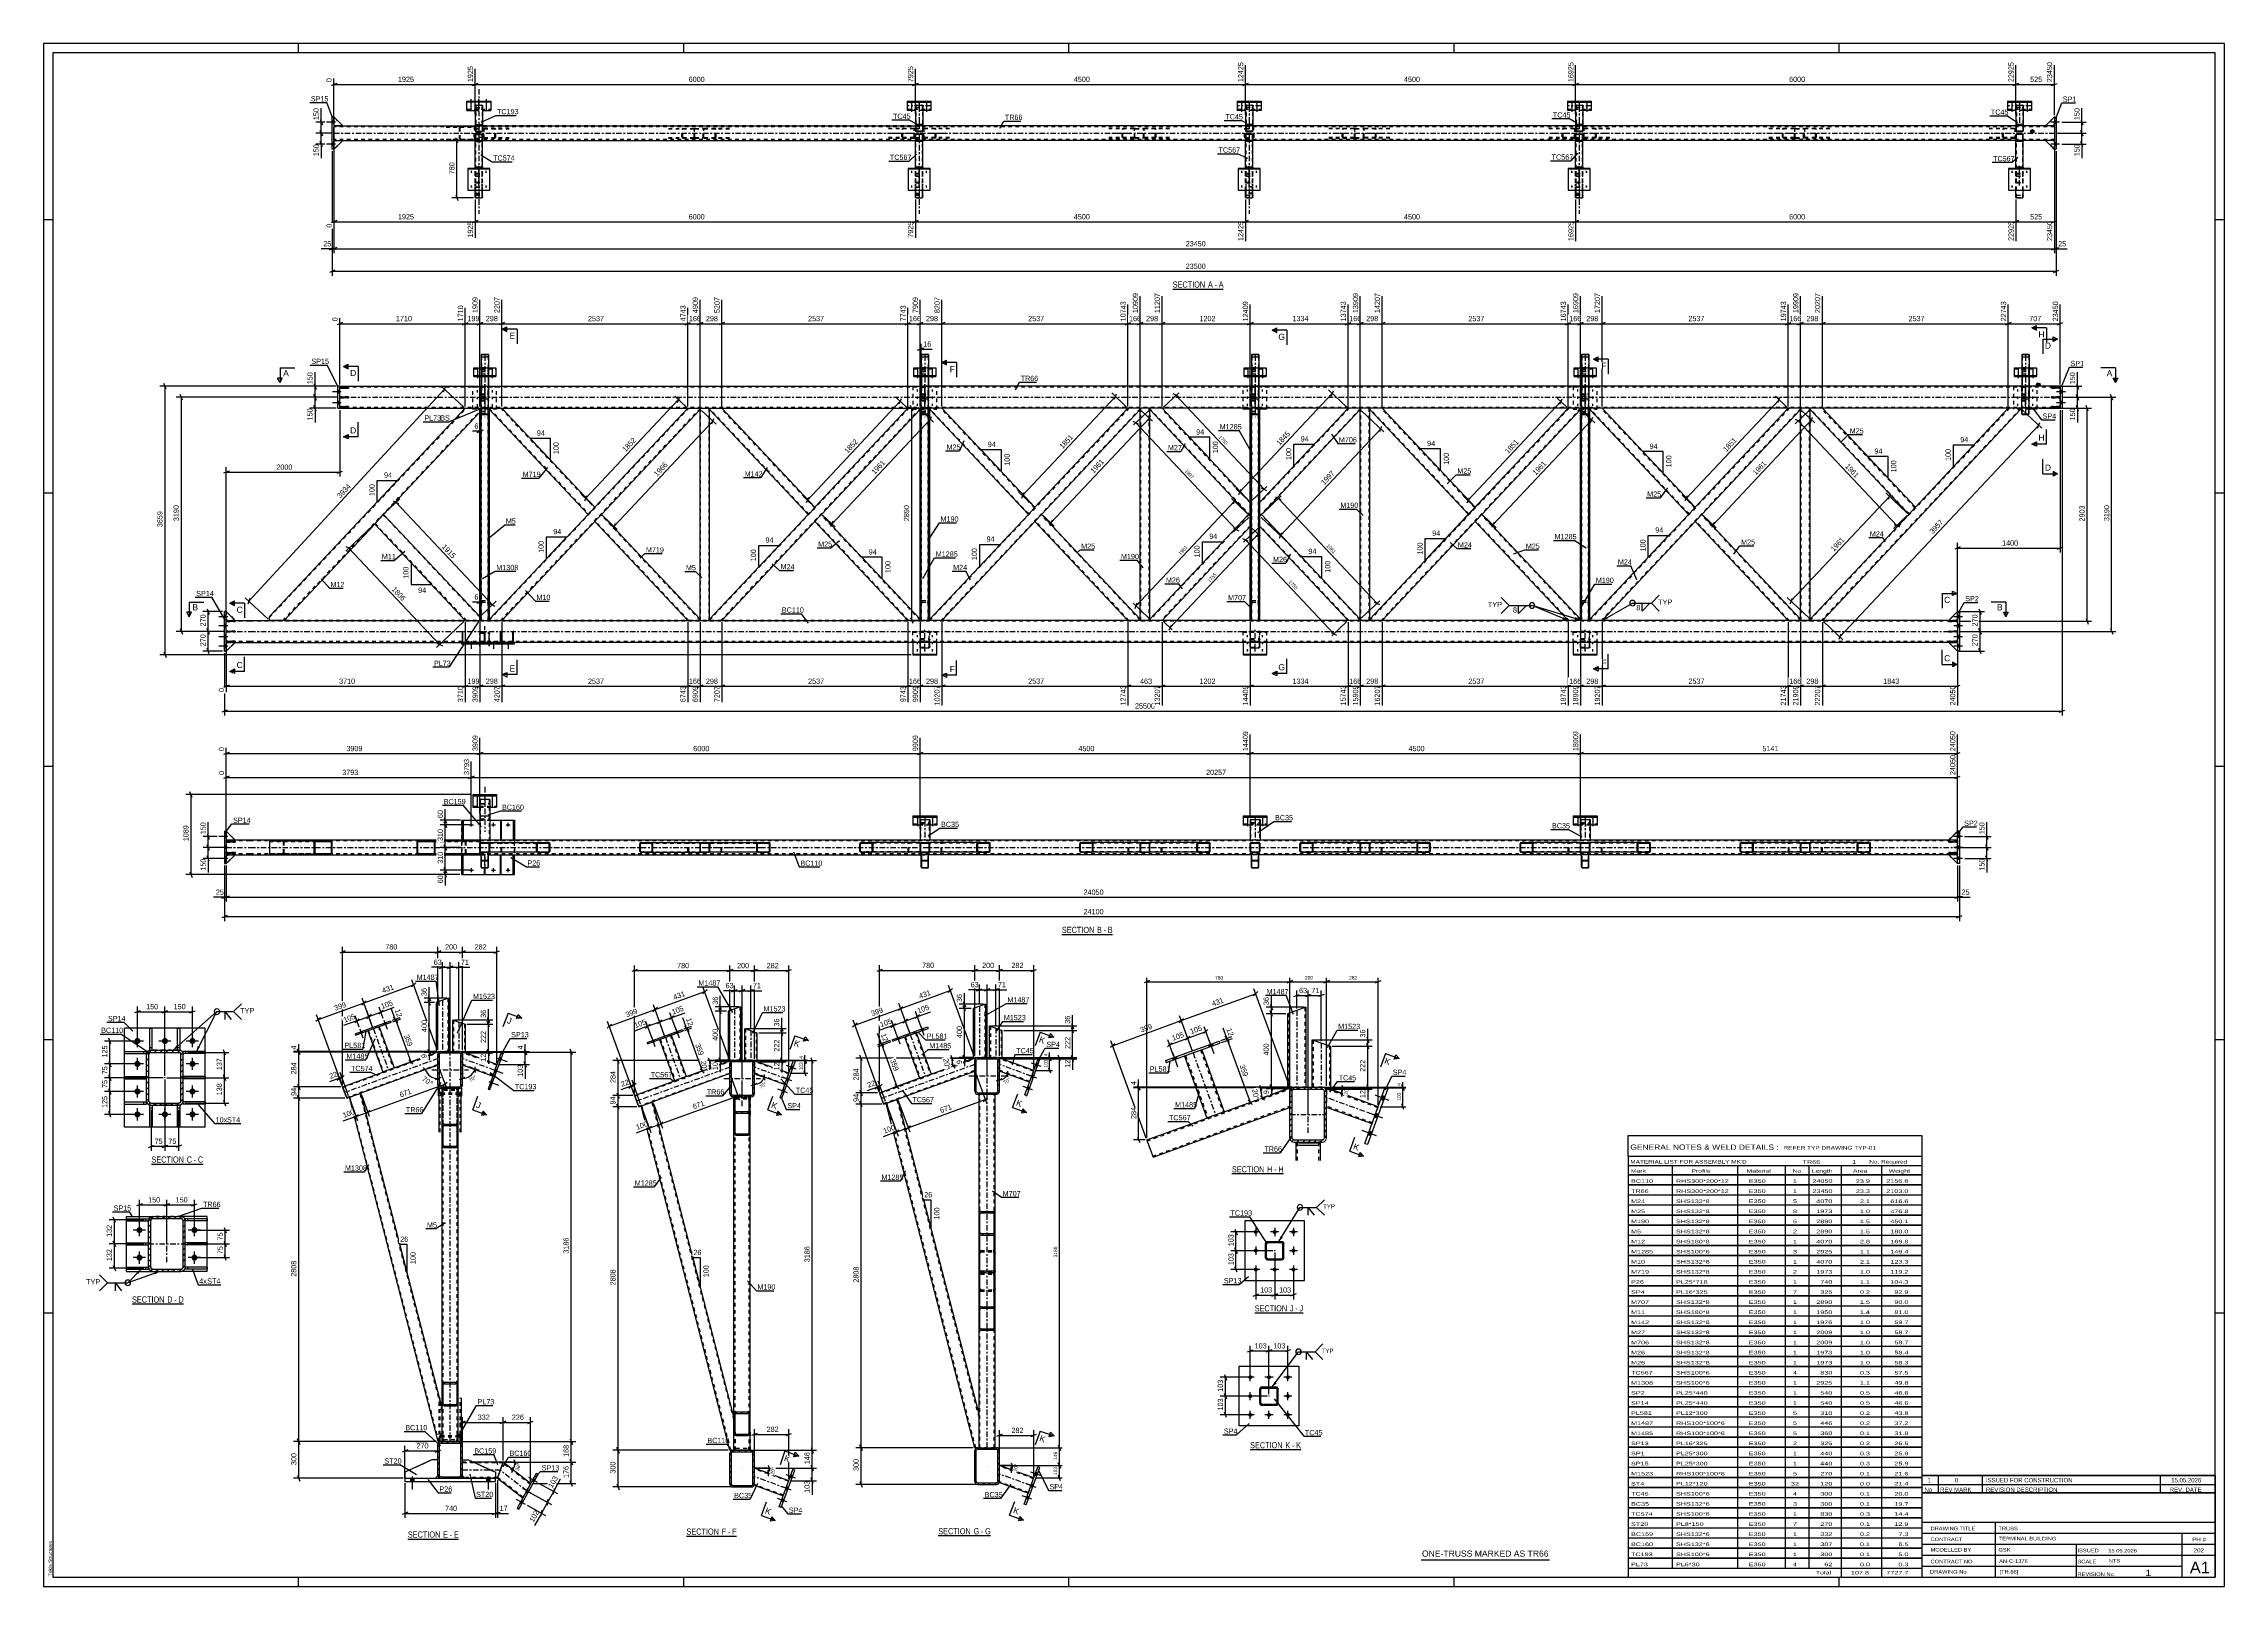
# Paper-space layout 'Layout1' of a CAD drawing. Header units: millimetres. Extents: x 0 to 1189, y 0 to 841.
# The model-space entities are those that its viewports show. They can reach past a viewport. Long polylines and large blocks are cut down to what shows.
import ezdxf

# ---------------------------------------------------------------- set-up
doc = ezdxf.new("R2010")
doc.units = ezdxf.units.MM
doc.linetypes.add('DXK_LINE_DOT2', pattern=[3.9198, 1.9599, -1.9599])
doc.linetypes.add('DXK_LINE_DOT3', pattern=[5.9187, 2.979, -0.9799, 0.9799, -0.9799])
doc.layers.add('Viewport layer', color=7, linetype='Continuous', plot=False)
doc.styles.add('Arial', font='ARIAL.TTF', dxfattribs={"height": 0.2})
doc.styles.add('Arial Narrow', font='ARIALN.TTF', dxfattribs={"height": 0.2})

# ---------------------------------------------------------------- blocks, each defined once
blk = doc.blocks.new('Unknown-392021936-40983')
at = {"color": 7, "linetype": 'Continuous'}
for p, q in [((624.4, -597.2), (624.4, -643.2)), ((624.4, -597.2), (784.4, -597.2)), ((784.4, -597.2), (784.4, -643.2)), ((624.4, -613.2), (784.4, -613.2)), ((664.5, -613.2), (664.5, -643.2)), ((624.4, -619.2), (784.4, -619.2)), ((624.4, -625.2), (784.4, -625.2)), ((708.5, -625.2), (708.5, -643.2)), ((766.4, -643.2), (766.4, -619.2)), ((624.4, -631.2), (784.4, -631.2)), ((624.4, -637.2), (766.4, -637.2)), ((624.4, -643.2), (784.4, -643.2))]:
    blk.add_line(p, q, dxfattribs=at)
at = {"color": 7, "style": 'Arial Narrow'}
for s, height, width, p in [('DRAWING TITLE', 1.909, 1.425378, (629.2, -617.6)), ('TRUSS', 1.91, 1.425378, (666.2, -617.6)), ('CONTRACT', 1.91, 1.425378, (629.2, -623.5)), ('MODELLED BY', 1.909, 1.425378, (629.2, -629.2)), ('GSK', 1.91, 1.425378, (666.2, -629.2)), ('TERMINAL BUILDING', 1.909, 1.425378, (666.4, -623.1)), ('ISSUED', 1.91, 1.425378, (709.3, -629.6)), ('15.05.2026', 1.91, 1.425378, (726.1, -629.7)), ('DRAWING No', 1.91, 1.425378, (628.9, -641.2)), ('CONTRACT NO', 1.909, 1.425378, (629.2, -635.6)), ('AN-C-1376', 1.91, 1.425378, (666.6, -635.4)), ('[TR.66]', 1.91, 1.425378, (666.8, -641.2)), ('SCALE', 1.91, 1.425378, (709.3, -635.6)), ('REVISION No.', 1.909, 1.425378, (709.3, -642.5)), ('1', 3.34, 1.5, (746.3, -642.5)), ('A1', 6.2, 1.25, (770.6, -641))]:
    blk.add_text(s, height=height, dxfattribs=dict(at, width=width)).set_placement(p)
at = {"color": 7, "linetype": 'Continuous', "style": 'Arial Narrow'}
for s, height, width, p in [('PH #', 2.1, 1.42538, (771.8, -623.7)), ('202', 2.1, 1.42538, (772.6, -629.6)), ('NTS', 1.91, 1.425378, (726.4, -635.2))]:
    blk.add_text(s, height=height, dxfattribs=dict(at, width=width)).set_placement(p)
blk = doc.blocks.new('Unknown-392021936-1163')
at = {"color": 5, "linetype": 'Continuous'}
for p, q in [((789.4, 192.8), (-399.6, 192.8)), ((-399.6, 192.8), (-399.6, -648.2)), ((-260.6, 187.8), (-260.6, 192.8)), ((-50.6, 187.8), (-50.6, 192.8)), ((159.4, 187.8), (159.4, 192.8)), ((369.4, 187.8), (369.4, 192.8)), ((579.4, 187.8), (579.4, 192.8)), ((789.4, -648.2), (789.4, 192.8)), ((784.4, 187.8), (-394.6, 187.8)), ((-394.6, 187.8), (-394.6, -643.2)), ((784.4, -643.2), (784.4, 187.8)), ((-394.6, 96.8), (-399.6, 96.8)), ((789.4, 96.8), (784.4, 96.8)), ((-394.6, -52.2), (-399.6, -52.2)), ((789.4, -52.2), (784.4, -52.2)), ((-394.6, -201.2), (-399.6, -201.2)), ((789.4, -201.2), (784.4, -201.2)), ((-394.6, -350.2), (-399.6, -350.2)), ((789.4, -350.2), (784.4, -350.2)), ((-394.6, -499.2), (-399.6, -499.2)), ((789.4, -499.2), (784.4, -499.2)), ((-399.6, -648.2), (789.4, -648.2)), ((-394.6, -643.2), (784.4, -643.2)), ((-260.6, -648.2), (-260.6, -643.2)), ((-50.6, -648.2), (-50.6, -643.2)), ((159.4, -648.2), (159.4, -643.2)), ((369.4, -648.2), (369.4, -643.2)), ((579.4, -648.2), (579.4, -643.2))]:
    blk.add_line(p, q, dxfattribs=at)
at = {"color": 174, "linetype": 'Continuous', "style": 'Arial'}
blk.add_text('Tekla Structures', height=1.91, rotation=90, dxfattribs=at).set_placement((-395.1, -642.7))
blk = doc.blocks.new('Unknown-392021936-40984')
at = {"color": 7, "linetype": 'Continuous'}
for p, q in [((624.4, -587.7), (784.4, -587.7)), ((784.4, -587.7), (624.4, -587.7)), ((624.4, -587.7), (624.4, -592.7)), ((624.4, -592.7), (784.4, -592.7)), ((624.4, -592.7), (624.4, -597.2)), ((624.4, -592.7), (784.4, -592.7)), ((633.4, -587.7), (633.4, -592.7)), ((633.4, -592.7), (633.4, -597.2)), ((657.4, -587.7), (657.4, -592.7)), ((657.4, -592.7), (657.4, -597.2)), ((754.4, -587.7), (754.4, -592.7)), ((754.4, -592.7), (754.4, -597.2)), ((784.4, -587.7), (784.4, -592.7)), ((784.4, -592.7), (784.4, -597.2)), ((784.4, -597.2), (624.4, -597.2))]:
    blk.add_line(p, q, dxfattribs=at)
at = {"color": 7, "linetype": 'Continuous', "style": 'Arial Narrow'}
for s, height, width, p in [('No', 2.39, 1.2, (625.9, -596.7)), ('1', 2.39, 1.196471, (627.5, -591.5)), ('REV MARK', 2.39, 1.2, (634.4, -596.7)), ('0', 2.39, 1.196471, (642.4, -591.5)), ('REVISION DESCRIPTION', 2.386, 1.2, (659.4, -596.7)), ('ISSUED FOR CONSTRUCTION', 2.386, 1.196471, (659.4, -591.5)), ('REV. DATE', 2.39, 1.2, (759.6, -596.7)), ('15.05.2026', 2.39, 1.196471, (760.4, -591.5))]:
    blk.add_text(s, height=height, dxfattribs=dict(at, width=width)).set_placement(p)
blk = doc.blocks.new('Unknown-392021936-40985')
at = {"color": 7, "linetype": 'Continuous'}
for p, q in [((464.4, -402.5), (624.4, -402.5)), ((464.4, -413.7), (464.4, -402.5)), ((624.4, -402.5), (624.4, -413.7)), ((464.4, -413.7), (624.4, -413.7)), ((464.4, -413.7), (464.4, -418.7)), ((624.4, -413.7), (624.4, -418.7)), ((464.4, -418.7), (624.4, -418.7)), ((464.4, -418.7), (464.4, -423.7)), ((464.4, -423.7), (624.4, -423.7)), ((464.4, -423.8), (464.4, -429.2)), ((464.4, -423.8), (624.4, -423.8)), ((488.4, -418.7), (488.4, -423.7)), ((488.4, -423.7), (488.4, -429.2)), ((523.9, -418.7), (523.9, -423.7)), ((523.9, -423.7), (523.9, -429.2)), ((549.9, -418.7), (549.9, -423.7)), ((549.9, -423.7), (549.9, -429.2)), ((562.9, -418.7), (562.9, -423.7)), ((562.9, -423.7), (562.9, -429.2)), ((580.4, -418.7), (580.4, -423.7)), ((580.4, -423.7), (580.4, -429.2)), ((602.4, -418.7), (602.4, -423.7)), ((602.4, -423.7), (602.4, -429.2)), ((624.4, -418.7), (624.4, -423.7)), ((624.4, -423.8), (624.4, -429.2)), ((464.4, -429.2), (624.4, -429.2)), ((464.4, -429.3), (464.4, -434.7)), ((464.4, -429.3), (624.4, -429.3)), ((464.4, -434.7), (624.4, -434.7)), ((464.4, -434.8), (464.4, -440.2)), ((464.4, -434.8), (624.4, -434.8)), ((488.4, -429.2), (488.4, -434.7)), ((488.4, -434.7), (488.4, -440.2)), ((523.9, -429.2), (523.9, -434.7)), ((523.9, -434.7), (523.9, -440.2)), ((549.9, -429.2), (549.9, -434.7)), ((549.9, -434.7), (549.9, -440.2)), ((562.9, -429.2), (562.9, -434.7)), ((562.9, -434.7), (562.9, -440.2)), ((580.4, -429.2), (580.4, -434.7)), ((580.4, -434.7), (580.4, -440.2)), ((602.4, -429.2), (602.4, -434.7)), ((602.4, -434.7), (602.4, -440.2)), ((624.4, -429.3), (624.4, -434.7)), ((624.4, -434.8), (624.4, -440.2)), ((464.4, -440.2), (624.4, -440.2)), ((464.4, -440.3), (464.4, -445.7)), ((464.4, -440.3), (624.4, -440.3)), ((464.4, -445.7), (624.4, -445.7)), ((464.4, -445.8), (464.4, -451.2)), ((464.4, -445.8), (624.4, -445.8)), ((464.4, -451.2), (624.4, -451.2)), ((464.4, -451.3), (464.4, -456.7)), ((464.4, -451.3), (624.4, -451.3)), ((488.4, -440.2), (488.4, -445.7)), ((488.4, -445.7), (488.4, -451.2)), ((488.4, -451.2), (488.4, -456.7)), ((523.9, -440.2), (523.9, -445.7)), ((523.9, -445.7), (523.9, -451.2)), ((523.9, -451.2), (523.9, -456.7)), ((549.9, -440.2), (549.9, -445.7)), ((549.9, -445.7), (549.9, -451.2)), ((549.9, -451.2), (549.9, -456.7)), ((562.9, -440.2), (562.9, -445.7)), ((562.9, -445.7), (562.9, -451.2)), ((562.9, -451.2), (562.9, -456.7)), ((580.4, -440.2), (580.4, -445.7)), ((580.4, -445.7), (580.4, -451.2)), ((580.4, -451.2), (580.4, -456.7)), ((602.4, -440.2), (602.4, -445.7)), ((602.4, -445.7), (602.4, -451.2)), ((602.4, -451.2), (602.4, -456.7)), ((624.4, -440.3), (624.4, -445.7)), ((624.4, -445.8), (624.4, -451.2)), ((624.4, -451.3), (624.4, -456.7)), ((464.4, -456.7), (624.4, -456.7)), ((464.4, -456.8), (464.4, -462.2)), ((464.4, -456.8), (624.4, -456.8)), ((464.4, -462.2), (624.4, -462.2)), ((464.4, -462.3), (464.4, -467.7)), ((464.4, -462.3), (624.4, -462.3)), ((488.4, -456.7), (488.4, -462.2)), ((488.4, -462.2), (488.4, -467.7)), ((523.9, -456.7), (523.9, -462.2)), ((523.9, -462.2), (523.9, -467.7)), ((549.9, -456.7), (549.9, -462.2)), ((549.9, -462.2), (549.9, -467.7)), ((562.9, -456.7), (562.9, -462.2)), ((562.9, -462.2), (562.9, -467.7)), ((580.4, -456.7), (580.4, -462.2)), ((580.4, -462.2), (580.4, -467.7)), ((602.4, -456.7), (602.4, -462.2)), ((602.4, -462.2), (602.4, -467.7)), ((624.4, -456.8), (624.4, -462.2)), ((624.4, -462.3), (624.4, -467.7)), ((464.4, -467.7), (624.4, -467.7)), ((464.4, -467.8), (464.4, -473.2)), ((464.4, -467.8), (624.4, -467.8)), ((464.4, -473.2), (624.4, -473.2)), ((464.4, -473.3), (464.4, -478.7)), ((464.4, -473.3), (624.4, -473.3)), ((488.4, -467.7), (488.4, -473.2)), ((488.4, -473.2), (488.4, -478.7)), ((523.9, -467.7), (523.9, -473.2)), ((523.9, -473.2), (523.9, -478.7)), ((549.9, -467.7), (549.9, -473.2)), ((549.9, -473.2), (549.9, -478.7)), ((562.9, -467.7), (562.9, -473.2)), ((562.9, -473.2), (562.9, -478.7)), ((580.4, -467.7), (580.4, -473.2)), ((580.4, -473.2), (580.4, -478.7)), ((602.4, -467.7), (602.4, -473.2)), ((602.4, -473.2), (602.4, -478.7)), ((624.4, -467.8), (624.4, -473.2)), ((624.4, -473.3), (624.4, -478.7)), ((464.4, -478.7), (624.4, -478.7)), ((464.4, -478.8), (464.4, -484.2)), ((464.4, -478.8), (624.4, -478.8)), ((464.4, -484.2), (624.4, -484.2)), ((464.4, -484.3), (464.4, -489.7)), ((464.4, -484.3), (624.4, -484.3)), ((488.4, -478.7), (488.4, -484.2)), ((488.4, -484.2), (488.4, -489.7)), ((523.9, -478.7), (523.9, -484.2)), ((523.9, -484.2), (523.9, -489.7)), ((549.9, -478.7), (549.9, -484.2)), ((549.9, -484.2), (549.9, -489.7)), ((562.9, -478.7), (562.9, -484.2)), ((562.9, -484.2), (562.9, -489.7)), ((580.4, -478.7), (580.4, -484.2)), ((580.4, -484.2), (580.4, -489.7)), ((602.4, -478.7), (602.4, -484.2)), ((602.4, -484.2), (602.4, -489.7)), ((624.4, -478.8), (624.4, -484.2)), ((624.4, -484.3), (624.4, -489.7)), ((464.4, -489.7), (624.4, -489.7)), ((464.4, -489.8), (464.4, -495.2)), ((464.4, -489.8), (624.4, -489.8)), ((464.4, -495.2), (624.4, -495.2)), ((464.4, -495.3), (464.4, -500.7)), ((464.4, -495.3), (624.4, -495.3)), ((488.4, -489.7), (488.4, -495.2)), ((488.4, -495.2), (488.4, -500.7)), ((523.9, -489.7), (523.9, -495.2)), ((523.9, -495.2), (523.9, -500.7)), ((549.9, -489.7), (549.9, -495.2)), ((549.9, -495.2), (549.9, -500.7)), ((562.9, -489.7), (562.9, -495.2)), ((562.9, -495.2), (562.9, -500.7)), ((580.4, -489.7), (580.4, -495.2)), ((580.4, -495.2), (580.4, -500.7)), ((602.4, -489.7), (602.4, -495.2)), ((602.4, -495.2), (602.4, -500.7)), ((624.4, -489.8), (624.4, -495.2)), ((624.4, -495.3), (624.4, -500.7)), ((464.4, -500.7), (624.4, -500.7)), ((464.4, -500.8), (464.4, -506.2)), ((464.4, -500.8), (624.4, -500.8)), ((464.4, -506.2), (624.4, -506.2)), ((464.4, -506.3), (464.4, -511.7)), ((464.4, -506.3), (624.4, -506.3)), ((488.4, -500.7), (488.4, -506.2)), ((488.4, -506.2), (488.4, -511.7)), ((523.9, -500.7), (523.9, -506.2)), ((523.9, -506.2), (523.9, -511.7)), ((549.9, -500.7), (549.9, -506.2)), ((549.9, -506.2), (549.9, -511.7)), ((562.9, -500.7), (562.9, -506.2)), ((562.9, -506.2), (562.9, -511.7)), ((580.4, -500.7), (580.4, -506.2)), ((580.4, -506.2), (580.4, -511.7)), ((602.4, -500.7), (602.4, -506.2)), ((602.4, -506.2), (602.4, -511.7)), ((624.4, -500.8), (624.4, -506.2)), ((624.4, -506.3), (624.4, -511.7)), ((464.4, -511.7), (624.4, -511.7)), ((464.4, -511.8), (464.4, -517.2)), ((464.4, -511.8), (624.4, -511.8)), ((464.4, -517.2), (624.4, -517.2)), ((464.4, -517.3), (464.4, -522.7)), ((464.4, -517.3), (624.4, -517.3)), ((464.4, -522.7), (624.4, -522.7)), ((464.4, -522.8), (464.4, -528.2)), ((464.4, -522.8), (624.4, -522.8)), ((488.4, -511.7), (488.4, -517.2)), ((488.4, -517.2), (488.4, -522.7)), ((488.4, -522.7), (488.4, -528.2)), ((523.9, -511.7), (523.9, -517.2)), ((523.9, -517.2), (523.9, -522.7)), ((523.9, -522.7), (523.9, -528.2)), ((549.9, -511.7), (549.9, -517.2)), ((549.9, -517.2), (549.9, -522.7)), ((549.9, -522.7), (549.9, -528.2)), ((562.9, -511.7), (562.9, -517.2)), ((562.9, -517.2), (562.9, -522.7)), ((562.9, -522.7), (562.9, -528.2)), ((580.4, -511.7), (580.4, -517.2)), ((580.4, -517.2), (580.4, -522.7)), ((580.4, -522.7), (580.4, -528.2)), ((602.4, -511.7), (602.4, -517.2)), ((602.4, -517.2), (602.4, -522.7)), ((602.4, -522.7), (602.4, -528.2)), ((624.4, -511.8), (624.4, -517.2)), ((624.4, -517.3), (624.4, -522.7)), ((624.4, -522.8), (624.4, -528.2)), ((464.4, -528.2), (624.4, -528.2)), ((464.4, -528.3), (464.4, -533.7)), ((464.4, -528.3), (624.4, -528.3)), ((464.4, -533.7), (624.4, -533.7)), ((464.4, -533.8), (464.4, -539.2)), ((464.4, -533.8), (624.4, -533.8)), ((488.4, -528.2), (488.4, -533.7)), ((488.4, -533.7), (488.4, -539.2)), ((523.9, -528.2), (523.9, -533.7)), ((523.9, -533.7), (523.9, -539.2)), ((549.9, -528.2), (549.9, -533.7)), ((549.9, -533.7), (549.9, -539.2)), ((562.9, -528.2), (562.9, -533.7)), ((562.9, -533.7), (562.9, -539.2)), ((580.4, -528.2), (580.4, -533.7)), ((580.4, -533.7), (580.4, -539.2)), ((602.4, -528.2), (602.4, -533.7)), ((602.4, -533.7), (602.4, -539.2)), ((624.4, -528.3), (624.4, -533.7)), ((624.4, -533.8), (624.4, -539.2)), ((464.4, -539.2), (624.4, -539.2)), ((464.4, -539.3), (464.4, -544.7)), ((464.4, -539.3), (624.4, -539.3)), ((464.4, -544.7), (624.4, -544.7)), ((464.4, -544.8), (464.4, -550.2)), ((464.4, -544.8), (624.4, -544.8)), ((488.4, -539.2), (488.4, -544.7)), ((488.4, -544.7), (488.4, -550.2)), ((523.9, -539.2), (523.9, -544.7)), ((523.9, -544.7), (523.9, -550.2)), ((549.9, -539.2), (549.9, -544.7)), ((549.9, -544.7), (549.9, -550.2)), ((562.9, -539.2), (562.9, -544.7)), ((562.9, -544.7), (562.9, -550.2)), ((580.4, -539.2), (580.4, -544.7)), ((580.4, -544.7), (580.4, -550.2)), ((602.4, -539.2), (602.4, -544.7)), ((602.4, -544.7), (602.4, -550.2)), ((624.4, -539.3), (624.4, -544.7)), ((624.4, -544.8), (624.4, -550.2)), ((464.4, -550.2), (624.4, -550.2)), ((464.4, -550.3), (464.4, -555.7)), ((464.4, -550.3), (624.4, -550.3)), ((464.4, -555.7), (624.4, -555.7)), ((464.4, -555.8), (464.4, -561.2)), ((464.4, -555.8), (624.4, -555.8)), ((488.4, -550.2), (488.4, -555.7)), ((488.4, -555.7), (488.4, -561.2)), ((523.9, -550.2), (523.9, -555.7)), ((523.9, -555.7), (523.9, -561.2)), ((549.9, -550.2), (549.9, -555.7)), ((549.9, -555.7), (549.9, -561.2)), ((562.9, -550.2), (562.9, -555.7)), ((562.9, -555.7), (562.9, -561.2)), ((580.4, -550.2), (580.4, -555.7)), ((580.4, -555.7), (580.4, -561.2)), ((602.4, -550.2), (602.4, -555.7)), ((602.4, -555.7), (602.4, -561.2)), ((624.4, -550.3), (624.4, -555.7)), ((624.4, -555.8), (624.4, -561.2)), ((464.4, -561.2), (624.4, -561.2)), ((464.4, -561.3), (464.4, -566.7)), ((464.4, -561.3), (624.4, -561.3)), ((464.4, -566.7), (624.4, -566.7)), ((464.4, -566.8), (464.4, -572.2)), ((464.4, -566.8), (624.4, -566.8)), ((488.4, -561.2), (488.4, -566.7)), ((488.4, -566.7), (488.4, -572.2)), ((523.9, -561.2), (523.9, -566.7)), ((523.9, -566.7), (523.9, -572.2)), ((549.9, -561.2), (549.9, -566.7)), ((549.9, -566.7), (549.9, -572.2)), ((562.9, -561.2), (562.9, -566.7)), ((562.9, -566.7), (562.9, -572.2)), ((580.4, -561.2), (580.4, -566.7)), ((580.4, -566.7), (580.4, -572.2)), ((602.4, -561.2), (602.4, -566.7)), ((602.4, -566.7), (602.4, -572.2)), ((624.4, -561.3), (624.4, -566.7)), ((624.4, -566.8), (624.4, -572.2)), ((464.4, -572.2), (624.4, -572.2)), ((464.4, -572.3), (464.4, -577.7)), ((464.4, -572.3), (624.4, -572.3)), ((464.4, -577.7), (624.4, -577.7)), ((464.4, -577.8), (464.4, -583.2)), ((464.4, -577.8), (624.4, -577.8)), ((488.4, -572.2), (488.4, -577.7)), ((488.4, -577.7), (488.4, -583.2)), ((523.9, -572.2), (523.9, -577.7)), ((523.9, -577.7), (523.9, -583.2)), ((549.9, -572.2), (549.9, -577.7)), ((549.9, -577.7), (549.9, -583.2)), ((562.9, -572.2), (562.9, -577.7)), ((562.9, -577.7), (562.9, -583.2)), ((580.4, -572.2), (580.4, -577.7)), ((580.4, -577.7), (580.4, -583.2)), ((602.4, -572.2), (602.4, -577.7)), ((602.4, -577.7), (602.4, -583.2)), ((624.4, -572.3), (624.4, -577.7)), ((624.4, -577.8), (624.4, -583.2)), ((464.4, -583.2), (624.4, -583.2)), ((464.4, -583.3), (464.4, -588.7)), ((464.4, -583.3), (624.4, -583.3)), ((464.4, -588.7), (624.4, -588.7)), ((464.4, -588.8), (464.4, -594.2)), ((464.4, -588.8), (624.4, -588.8)), ((464.4, -594.2), (624.4, -594.2)), ((464.4, -594.3), (464.4, -599.7)), ((464.4, -594.3), (624.4, -594.3)), ((488.4, -583.2), (488.4, -588.7)), ((488.4, -588.7), (488.4, -594.2)), ((488.4, -594.2), (488.4, -599.7)), ((523.9, -583.2), (523.9, -588.7)), ((523.9, -588.7), (523.9, -594.2)), ((523.9, -594.2), (523.9, -599.7)), ((549.9, -583.2), (549.9, -588.7)), ((549.9, -588.7), (549.9, -594.2)), ((549.9, -594.2), (549.9, -599.7)), ((562.9, -583.2), (562.9, -588.7)), ((562.9, -588.7), (562.9, -594.2)), ((562.9, -594.2), (562.9, -599.7)), ((580.4, -583.2), (580.4, -588.7)), ((580.4, -588.7), (580.4, -594.2)), ((580.4, -594.2), (580.4, -599.7)), ((602.4, -583.2), (602.4, -588.7)), ((602.4, -588.7), (602.4, -594.2)), ((602.4, -594.2), (602.4, -599.7)), ((624.4, -583.3), (624.4, -588.7)), ((624.4, -588.8), (624.4, -594.2)), ((624.4, -594.3), (624.4, -599.7)), ((464.4, -599.7), (624.4, -599.7)), ((464.4, -599.8), (464.4, -605.2)), ((464.4, -599.8), (624.4, -599.8)), ((464.4, -605.2), (624.4, -605.2)), ((464.4, -605.3), (464.4, -610.7)), ((464.4, -605.3), (624.4, -605.3)), ((488.4, -599.7), (488.4, -605.2)), ((488.4, -605.2), (488.4, -610.7)), ((523.9, -599.7), (523.9, -605.2)), ((523.9, -605.2), (523.9, -610.7)), ((549.9, -599.7), (549.9, -605.2)), ((549.9, -605.2), (549.9, -610.7)), ((562.9, -599.7), (562.9, -605.2)), ((562.9, -605.2), (562.9, -610.7)), ((580.4, -599.7), (580.4, -605.2)), ((580.4, -605.2), (580.4, -610.7)), ((602.4, -599.7), (602.4, -605.2)), ((602.4, -605.2), (602.4, -610.7)), ((624.4, -599.8), (624.4, -605.2)), ((624.4, -605.3), (624.4, -610.7)), ((464.4, -610.7), (624.4, -610.7)), ((464.4, -610.8), (464.4, -616.2)), ((464.4, -610.8), (624.4, -610.8)), ((464.4, -616.2), (624.4, -616.2)), ((464.4, -616.3), (464.4, -621.7)), ((464.4, -616.3), (624.4, -616.3)), ((488.4, -610.7), (488.4, -616.2)), ((488.4, -616.2), (488.4, -621.7)), ((523.9, -610.7), (523.9, -616.2)), ((523.9, -616.2), (523.9, -621.7)), ((549.9, -610.7), (549.9, -616.2)), ((549.9, -616.2), (549.9, -621.7)), ((562.9, -610.7), (562.9, -616.2)), ((562.9, -616.2), (562.9, -621.7)), ((580.4, -610.7), (580.4, -616.2)), ((580.4, -616.2), (580.4, -621.7)), ((602.4, -610.7), (602.4, -616.2)), ((602.4, -616.2), (602.4, -621.7)), ((624.4, -610.8), (624.4, -616.2)), ((624.4, -616.3), (624.4, -621.7)), ((464.4, -621.7), (624.4, -621.7)), ((464.4, -621.8), (464.4, -627.2)), ((464.4, -621.8), (624.4, -621.8)), ((464.4, -627.2), (624.4, -627.2)), ((464.4, -627.3), (464.4, -632.7)), ((464.4, -627.3), (624.4, -627.3)), ((488.4, -621.7), (488.4, -627.2)), ((488.4, -627.2), (488.4, -632.7)), ((523.9, -621.7), (523.9, -627.2)), ((523.9, -627.2), (523.9, -632.7)), ((549.9, -621.7), (549.9, -627.2)), ((549.9, -627.2), (549.9, -632.7)), ((562.9, -621.7), (562.9, -627.2)), ((562.9, -627.2), (562.9, -632.7)), ((580.4, -621.7), (580.4, -627.2)), ((580.4, -627.2), (580.4, -632.7)), ((602.4, -621.7), (602.4, -627.2)), ((602.4, -627.2), (602.4, -632.7)), ((624.4, -621.8), (624.4, -627.2)), ((624.4, -627.3), (624.4, -632.7)), ((464.4, -632.7), (624.4, -632.7)), ((464.4, -632.8), (464.4, -638.2)), ((464.4, -632.8), (624.4, -632.8)), ((464.4, -638.2), (624.4, -638.2)), ((464.4, -638.2), (624.4, -638.2)), ((464.4, -638.2), (464.4, -643.2)), ((488.4, -632.7), (488.4, -638.2)), ((523.9, -632.7), (523.9, -638.2)), ((549.9, -632.7), (549.9, -638.2)), ((562.9, -632.7), (562.9, -638.2)), ((580.4, -632.7), (580.4, -638.2)), ((580.4, -638.2), (580.4, -643.2)), ((602.4, -632.7), (602.4, -638.2)), ((602.4, -638.2), (602.4, -643.2)), ((624.4, -632.8), (624.4, -638.2)), ((624.4, -638.2), (624.4, -643.2)), ((464.4, -643.2), (624.4, -643.2))]:
    blk.add_line(p, q, dxfattribs=at)
at = {"color": 7, "style": 'Arial Narrow'}
for s, height, width, p in [('GENERAL NOTES & WELD DETAILS :', 2.863, 1.4, (465.5, -410.2)), ("MATERIAL LIST FOR ASSEMBLY MK'D", 1.909, 1.6, (465.5, -417.7)), ('REFER TYP DRAWING TYP-01', 1.909, 1.6, (549.1, -410.1)), ('TR66', 1.91, 1.794707, (559.4, -417.8)), ('1', 1.91, 1.794707, (586.4, -417.7)), ('No. Required', 1.909, 1.6, (595.8, -417.7)), ('Mark', 1.91, 1.7, (465.7, -422.7)), ('Profile', 1.91, 1.7, (498.8, -422.7)), ('Material', 1.91, 1.7, (528.9, -422.7)), ('No.', 1.91, 1.7, (553.9, -422.7)), ('Length', 1.91, 1.7, (564.4, -422.7)), ('Area', 1.91, 1.7, (586.9, -422.7)), ('Weight', 1.91, 1.7, (606.4, -422.7))]:
    blk.add_text(s, height=height, dxfattribs=dict(at, width=width)).set_placement(p)
at = {"color": 7, "linetype": 'Continuous', "style": 'Arial Narrow'}
for s, height, width, p in [('BC110', 1.91, 1.794707, (465.9, -428.2)), ('RHS300*200*12', 1.909, 1.794707, (490.4, -428.2)), ('E350', 1.91, 1.794707, (530.1, -428.2)), ('1', 1.91, 1.794707, (554.2, -428.2)), ('24050', 1.91, 1.794707, (564.8, -428.2)), ('23.9', 1.91, 1.794707, (588.5, -428.2)), ('2156.8', 1.91, 1.794707, (605.1, -428.2)), ('TR66', 1.91, 1.794707, (465.9, -433.7)), ('M24', 1.91, 1.794707, (465.9, -439.2)), ('SHS132*8', 1.91, 1.794707, (490.4, -439.2)), ('RHS300*200*12', 1.909, 1.794707, (490.4, -433.7)), ('E350', 1.91, 1.794707, (530.1, -433.7)), ('E350', 1.91, 1.794707, (530.1, -439.2)), ('5', 1.91, 1.794707, (554.2, -439.2)), ('1', 1.91, 1.794707, (554.2, -433.7)), ('23450', 1.91, 1.794707, (564.8, -433.7)), ('4070', 1.91, 1.794707, (566.9, -439.2)), ('23.3', 1.91, 1.794707, (588.5, -433.7)), ('2.1', 1.91, 1.794707, (590.7, -439.2)), ('2103.0', 1.91, 1.794707, (605.1, -433.7)), ('616.6', 1.91, 1.794707, (607.3, -439.2)), ('M25', 1.91, 1.794707, (465.9, -444.7)), ('M190', 1.91, 1.794707, (465.9, -450.2)), ('SHS132*8', 1.91, 1.794707, (490.4, -444.7)), ('SHS132*8', 1.91, 1.794707, (490.4, -450.2)), ('E350', 1.91, 1.794707, (530.1, -444.7)), ('E350', 1.91, 1.794707, (530.1, -450.2)), ('8', 1.91, 1.794707, (554.2, -444.7)), ('5', 1.91, 1.794707, (554.2, -450.2)), ('2890', 1.91, 1.794707, (566.9, -450.2)), ('1973', 1.91, 1.794707, (566.9, -444.7)), ('1.0', 1.91, 1.794707, (590.7, -444.7)), ('1.5', 1.91, 1.794707, (590.7, -450.2)), ('476.8', 1.91, 1.794707, (607.3, -444.7)), ('450.1', 1.91, 1.794707, (607.3, -450.2)), ('M5', 1.91, 1.794707, (465.9, -455.7)), ('M12', 1.91, 1.794707, (465.9, -461.2)), ('SHS132*8', 1.91, 1.794707, (490.4, -455.7)), ('SHS180*8', 1.91, 1.794707, (490.4, -461.2)), ('E350', 1.91, 1.794707, (530.1, -455.7)), ('E350', 1.91, 1.794707, (530.1, -461.2)), ('2', 1.91, 1.794707, (554.2, -455.7)), ('1', 1.91, 1.794707, (554.2, -461.2)), ('4070', 1.91, 1.794707, (566.9, -461.2)), ('2890', 1.91, 1.794707, (566.9, -455.7)), ('2.8', 1.91, 1.794707, (590.7, -461.2)), ('1.5', 1.91, 1.794707, (590.7, -455.7)), ('180.0', 1.91, 1.794707, (607.3, -455.7)), ('169.8', 1.91, 1.794707, (607.3, -461.2)), ('M1285', 1.91, 1.794707, (465.9, -466.7)), ('M10', 1.91, 1.794707, (465.9, -472.2)), ('SHS100*6', 1.91, 1.794707, (490.4, -466.7)), ('SHS132*8', 1.91, 1.794707, (490.4, -472.2)), ('E350', 1.91, 1.794707, (530.1, -466.7)), ('E350', 1.91, 1.794707, (530.1, -472.2)), ('3', 1.91, 1.794707, (554.2, -466.7)), ('1', 1.91, 1.794707, (554.2, -472.2)), ('4070', 1.91, 1.794707, (566.9, -472.2)), ('2925', 1.91, 1.794707, (566.9, -466.7)), ('2.1', 1.91, 1.794707, (590.7, -472.2)), ('1.1', 1.91, 1.794707, (590.7, -466.7)), ('149.4', 1.91, 1.794707, (607.3, -466.7)), ('123.3', 1.91, 1.794707, (607.3, -472.2)), ('SP4', 1.91, 1.794707, (465.9, -488.7)), ('M719', 1.91, 1.794707, (465.9, -477.7)), ('P26', 1.91, 1.794707, (465.9, -483.2)), ('SHS132*8', 1.91, 1.794707, (490.4, -477.7)), ('PL25*718', 1.91, 1.794707, (490.4, -483.2)), ('PL16*325', 1.91, 1.794707, (490.4, -488.7)), ('E350', 1.91, 1.794707, (530.1, -477.7)), ('E350', 1.91, 1.794707, (530.1, -483.2)), ('E350', 1.91, 1.794707, (530.1, -488.7)), ('2', 1.91, 1.794707, (554.2, -477.7)), ('7', 1.91, 1.794707, (554.2, -488.7)), ('1', 1.91, 1.794707, (554.2, -483.2)), ('1973', 1.91, 1.794707, (566.9, -477.7)), ('740', 1.91, 1.794707, (569.1, -483.2)), ('325', 1.91, 1.794707, (569.1, -488.7)), ('0.2', 1.91, 1.794707, (590.7, -488.7)), ('1.0', 1.91, 1.794707, (590.7, -477.7)), ('1.1', 1.91, 1.794707, (590.7, -483.2)), ('119.2', 1.91, 1.794707, (607.3, -477.7)), ('104.3', 1.91, 1.794707, (607.3, -483.2)), ('92.9', 1.91, 1.794707, (609.5, -488.7)), ('M707', 1.91, 1.794707, (465.9, -494.2)), ('M11', 1.91, 1.794707, (465.9, -499.7)), ('SHS132*8', 1.91, 1.794707, (490.4, -494.2)), ('SHS180*8', 1.91, 1.794707, (490.4, -499.7)), ('E350', 1.91, 1.794707, (530.1, -494.2)), ('E350', 1.91, 1.794707, (530.1, -499.7)), ('1', 1.91, 1.794707, (554.2, -494.2)), ('1', 1.91, 1.794707, (554.2, -499.7)), ('2890', 1.91, 1.794707, (566.9, -494.2)), ('1950', 1.91, 1.794707, (566.9, -499.7)), ('1.5', 1.91, 1.794707, (590.7, -494.2)), ('1.4', 1.91, 1.794707, (590.7, -499.7)), ('90.0', 1.91, 1.794707, (609.5, -494.2)), ('81.0', 1.91, 1.794707, (609.5, -499.7)), ('M142', 1.91, 1.794707, (465.9, -505.2)), ('M27', 1.91, 1.794707, (465.9, -510.7)), ('SHS132*8', 1.91, 1.794707, (490.4, -505.2)), ('SHS132*8', 1.91, 1.794707, (490.4, -510.7)), ('E350', 1.91, 1.794707, (530.1, -505.2)), ('E350', 1.91, 1.794707, (530.1, -510.7)), ('1', 1.91, 1.794707, (554.2, -505.2)), ('1', 1.91, 1.794707, (554.2, -510.7)), ('2009', 1.91, 1.794707, (566.9, -510.7)), ('1976', 1.91, 1.794707, (566.9, -505.2)), ('1.0', 1.91, 1.794707, (590.7, -505.2)), ('1.0', 1.91, 1.794707, (590.7, -510.7)), ('59.7', 1.91, 1.794707, (609.5, -505.2)), ('58.7', 1.91, 1.794707, (609.5, -510.7)), ('M706', 1.91, 1.794707, (465.9, -516.2)), ('M26', 1.91, 1.794707, (465.9, -521.7)), ('SHS132*8', 1.91, 1.794707, (490.4, -516.2)), ('SHS132*8', 1.91, 1.794707, (490.4, -521.7)), ('E350', 1.91, 1.794707, (530.1, -516.2)), ('E350', 1.91, 1.794707, (530.1, -521.7)), ('1', 1.91, 1.794707, (554.2, -516.2)), ('1', 1.91, 1.794707, (554.2, -521.7)), ('2009', 1.91, 1.794707, (566.9, -516.2)), ('1973', 1.91, 1.794707, (566.9, -521.7)), ('1.0', 1.91, 1.794707, (590.7, -516.2)), ('1.0', 1.91, 1.794707, (590.7, -521.7)), ('58.7', 1.91, 1.794707, (609.5, -516.2)), ('58.4', 1.91, 1.794707, (609.5, -521.7)), ('TC567', 1.91, 1.794707, (465.9, -532.7)), ('M26', 1.91, 1.794707, (465.9, -527.2)), ('SHS132*8', 1.91, 1.794707, (490.4, -527.2)), ('SHS100*6', 1.91, 1.794707, (490.4, -532.7)), ('E350', 1.91, 1.794707, (530.1, -527.2)), ('E350', 1.91, 1.794707, (530.1, -532.7)), ('4', 1.91, 1.794707, (554.2, -532.7)), ('1', 1.91, 1.794707, (554.2, -527.2)), ('1973', 1.91, 1.794707, (566.9, -527.2)), ('830', 1.91, 1.794707, (569.1, -532.7)), ('0.3', 1.91, 1.794707, (590.7, -532.7)), ('1.0', 1.91, 1.794707, (590.7, -527.2)), ('58.3', 1.91, 1.794707, (609.5, -527.2)), ('57.5', 1.91, 1.794707, (609.5, -532.7)), ('SP2', 1.91, 1.794707, (465.9, -543.7)), ('M1308', 1.91, 1.794707, (465.9, -538.2)), ('SHS100*6', 1.91, 1.794707, (490.4, -538.2)), ('PL25*440', 1.91, 1.794707, (490.4, -543.7)), ('E350', 1.91, 1.794707, (530.1, -538.2)), ('E350', 1.91, 1.794707, (530.1, -543.7)), ('1', 1.91, 1.794707, (554.2, -538.2)), ('1', 1.91, 1.794707, (554.2, -543.7)), ('2925', 1.91, 1.794707, (566.9, -538.2)), ('540', 1.91, 1.794707, (569.1, -543.7)), ('0.5', 1.91, 1.794707, (590.7, -543.7)), ('1.1', 1.91, 1.794707, (590.7, -538.2)), ('49.8', 1.91, 1.794707, (609.5, -538.2)), ('46.6', 1.91, 1.794707, (609.5, -543.7)), ('SP14', 1.91, 1.794707, (465.9, -549.2)), ('PL581', 1.91, 1.794707, (465.9, -554.7)), ('M1487', 1.91, 1.794707, (465.9, -560.2)), ('PL25*440', 1.91, 1.794707, (490.4, -549.2)), ('PL12*300', 1.91, 1.794707, (490.4, -554.7)), ('RHS100*100*6', 1.909, 1.794707, (490.4, -560.2)), ('E350', 1.91, 1.794707, (530.1, -549.2)), ('E350', 1.91, 1.794707, (530.1, -554.7)), ('E350', 1.91, 1.794707, (530.1, -560.2)), ('5', 1.91, 1.794707, (554.2, -554.7)), ('5', 1.91, 1.794707, (554.2, -560.2)), ('1', 1.91, 1.794707, (554.2, -549.2)), ('446', 1.91, 1.794707, (569.1, -560.2)), ('540', 1.91, 1.794707, (569.1, -549.2)), ('310', 1.91, 1.794707, (569.1, -554.7)), ('0.5', 1.91, 1.794707, (590.7, -549.2)), ('0.2', 1.91, 1.794707, (590.7, -554.7)), ('0.2', 1.91, 1.794707, (590.7, -560.2)), ('46.6', 1.91, 1.794707, (609.5, -549.2)), ('43.8', 1.91, 1.794707, (609.5, -554.7)), ('37.2', 1.91, 1.794707, (609.5, -560.2)), ('SP13', 1.91, 1.794707, (465.9, -571.2)), ('M1485', 1.91, 1.794707, (465.9, -565.7)), ('RHS100*100*6', 1.909, 1.794707, (490.4, -565.7)), ('PL16*325', 1.91, 1.794707, (490.4, -571.2)), ('E350', 1.91, 1.794707, (530.1, -565.7)), ('E350', 1.91, 1.794707, (530.1, -571.2)), ('5', 1.91, 1.794707, (554.2, -565.7)), ('2', 1.91, 1.794707, (554.2, -571.2)), ('360', 1.91, 1.794707, (569.1, -565.7)), ('325', 1.91, 1.794707, (569.1, -571.2)), ('0.1', 1.91, 1.794707, (590.7, -565.7)), ('0.2', 1.91, 1.794707, (590.7, -571.2)), ('31.8', 1.91, 1.794707, (609.5, -565.7)), ('26.5', 1.91, 1.794707, (609.5, -571.2)), ('SP1', 1.91, 1.794707, (465.9, -576.7)), ('SP15', 1.91, 1.794707, (465.9, -582.2)), ('PL25*300', 1.91, 1.794707, (490.4, -576.7)), ('PL25*300', 1.91, 1.794707, (490.4, -582.2)), ('E350', 1.91, 1.794707, (530.1, -576.7)), ('E350', 1.91, 1.794707, (530.1, -582.2)), ('1', 1.91, 1.794707, (554.2, -576.7)), ('1', 1.91, 1.794707, (554.2, -582.2)), ('440', 1.91, 1.794707, (569.1, -576.7)), ('440', 1.91, 1.794707, (569.1, -582.2)), ('0.3', 1.91, 1.794707, (590.7, -576.7)), ('0.3', 1.91, 1.794707, (590.7, -582.2)), ('25.9', 1.91, 1.794707, (609.5, -576.7)), ('25.9', 1.91, 1.794707, (609.5, -582.2)), ('ST4', 1.91, 1.794707, (465.9, -593.2)), ('M1523', 1.91, 1.794707, (465.9, -587.7)), ('RHS100*100*6', 1.909, 1.794707, (490.4, -587.7)), ('PL12*120', 1.91, 1.794707, (490.4, -593.2)), ('E350', 1.91, 1.794707, (530.1, -587.7)), ('E350', 1.91, 1.794707, (530.1, -593.2)), ('32', 1.91, 1.794707, (553.1, -593.2)), ('5', 1.91, 1.794707, (554.2, -587.7)), ('270', 1.91, 1.794707, (569.1, -587.7)), ('120', 1.91, 1.794707, (569.1, -593.2)), ('0.1', 1.91, 1.794707, (590.7, -587.7)), ('0.0', 1.91, 1.794707, (590.7, -593.2)), ('21.6', 1.91, 1.794707, (609.5, -587.7)), ('21.4', 1.91, 1.794707, (609.5, -593.2)), ('TC45', 1.91, 1.794707, (465.9, -598.7)), ('BC35', 1.91, 1.794707, (465.9, -604.2)), ('SHS100*6', 1.91, 1.794707, (490.4, -598.7)), ('SHS132*6', 1.91, 1.794707, (490.4, -604.2)), ('E350', 1.91, 1.794707, (530.1, -598.7)), ('E350', 1.91, 1.794707, (530.1, -604.2)), ('4', 1.91, 1.794707, (554.2, -598.7)), ('3', 1.91, 1.794707, (554.2, -604.2)), ('300', 1.91, 1.794707, (569.1, -598.7)), ('300', 1.91, 1.794707, (569.1, -604.2)), ('0.1', 1.91, 1.794707, (590.7, -598.7)), ('0.1', 1.91, 1.794707, (590.7, -604.2)), ('20.0', 1.91, 1.794707, (609.5, -598.7)), ('19.7', 1.91, 1.794707, (609.5, -604.2)), ('TC574', 1.91, 1.794707, (465.9, -609.7)), ('ST20', 1.91, 1.794707, (465.9, -615.2)), ('SHS100*6', 1.91, 1.794707, (490.4, -609.7)), ('PL8*150', 1.91, 1.794707, (490.4, -615.2)), ('E350', 1.91, 1.794707, (530.1, -609.7)), ('E350', 1.91, 1.794707, (530.1, -615.2)), ('7', 1.91, 1.794707, (554.2, -615.2)), ('1', 1.91, 1.794707, (554.2, -609.7)), ('830', 1.91, 1.794707, (569.1, -609.7)), ('270', 1.91, 1.794707, (569.1, -615.2)), ('0.3', 1.91, 1.794707, (590.7, -609.7)), ('0.1', 1.91, 1.794707, (590.7, -615.2)), ('14.4', 1.91, 1.794707, (609.5, -609.7)), ('12.9', 1.91, 1.794707, (609.5, -615.2)), ('TC193', 1.91, 1.794707, (465.9, -631.7)), ('BC159', 1.91, 1.794707, (465.9, -620.7)), ('BC160', 1.91, 1.794707, (465.9, -626.2)), ('SHS132*6', 1.91, 1.794707, (490.4, -620.7)), ('SHS132*6', 1.91, 1.794707, (490.4, -626.2)), ('SHS100*6', 1.91, 1.794707, (490.4, -631.7)), ('E350', 1.91, 1.794707, (530.1, -620.7)), ('E350', 1.91, 1.794707, (530.1, -626.2)), ('E350', 1.91, 1.794707, (530.1, -631.7)), ('1', 1.91, 1.794707, (554.2, -620.7)), ('1', 1.91, 1.794707, (554.2, -626.2)), ('1', 1.91, 1.794707, (554.2, -631.7)), ('332', 1.91, 1.794707, (569.1, -620.7)), ('307', 1.91, 1.794707, (569.1, -626.2)), ('300', 1.91, 1.794707, (569.1, -631.7)), ('0.2', 1.91, 1.794707, (590.7, -620.7)), ('0.1', 1.91, 1.794707, (590.7, -626.2)), ('0.1', 1.91, 1.794707, (590.7, -631.7)), ('7.3', 1.91, 1.794707, (611.7, -620.7)), ('6.5', 1.91, 1.794707, (611.7, -626.2)), ('5.0', 1.91, 1.794707, (611.7, -631.7)), ('PL73', 1.91, 1.794707, (465.9, -637.2)), ('PL6*30', 1.91, 1.794707, (490.4, -637.2)), ('E350', 1.91, 1.794707, (530.1, -637.2)), ('4', 1.91, 1.794707, (554.2, -637.2)), ('Total', 1.91, 1.7, (566.7, -641.7)), ('62', 1.91, 1.794707, (571.3, -637.2)), ('107.8', 1.91, 1.794707, (585.8, -641.7)), ('0.0', 1.91, 1.794707, (590.7, -637.2)), ('7727.7', 1.91, 1.794707, (605.1, -641.7)), ('0.3', 1.91, 1.794707, (611.7, -637.2))]:
    blk.add_text(s, height=height, dxfattribs=dict(at, width=width)).set_placement(p)
blk = doc.blocks.new('Unknown-392021936-40986')
at = {"color": 7, "linetype": 'Continuous'}
blk.add_line((351.4, -633.7), (421.4, -633.7), dxfattribs=at)
at = {"color": 7, "style": 'Arial'}
blk.add_text('ONE-TRUSS MARKED AS TR66', height=3.343, dxfattribs=at).set_placement((351.9, -632))
blk = doc.blocks.new('Unknown-392021936-19 - 1750')
at = {"color": 6, "linetype": 'Continuous'}
blk.add_line((248.3, -423.2), (276.4, -423.2), dxfattribs=at)
at = {"color": 0, "linetype": 'Continuous'}
blk.add_wipeout([(266.4, -422.5), (266.4, -419), (248.3, -419), (248.3, -422.5)], dxfattribs=at)
blk.add_wipeout([(270.2, -422.5), (270.2, -419), (267.5, -419), (267.5, -422.5)], dxfattribs=at)
at = {"color": 7, "linetype": 'Continuous', "style": 'Arial Narrow'}
blk.add_text('SECTION ', height=3.34, dxfattribs=at).set_placement((248.3, -422.5))
at = {"color": 0, "linetype": 'Continuous'}
blk.add_wipeout([(272.6, -422.5), (272.6, -419), (271.3, -419), (271.3, -422.5)], dxfattribs=at)
blk.add_wipeout([(276.4, -422.5), (276.4, -419), (273.6, -419), (273.6, -422.5)], dxfattribs=at)
at = {"color": 7, "linetype": 'Continuous', "style": 'Arial Narrow'}
for s, p in [('H', (267.5, -422.5)), ('-', (271.3, -422.5)), ('H', (273.6, -422.5))]:
    blk.add_text(s, height=3.34, dxfattribs=at).set_placement(p)
blk = doc.blocks.new('Unknown-392021936-12 - 4704')
at = {"color": 6, "linetype": 'Continuous'}
blk.add_line((216, 59), (243.6, 59), dxfattribs=at)
at = {"color": 0, "linetype": 'Continuous'}
blk.add_wipeout([(234.1, 59.8), (234.1, 63.3), (216, 63.3), (216, 59.8)], dxfattribs=at)
blk.add_wipeout([(237.7, 59.8), (237.7, 63.3), (235.2, 63.3), (235.2, 59.8)], dxfattribs=at)
at = {"color": 7, "linetype": 'Continuous', "style": 'Arial Narrow'}
blk.add_text('SECTION ', height=3.34, dxfattribs=at).set_placement((216, 59.8))
at = {"color": 0, "linetype": 'Continuous'}
blk.add_wipeout([(240, 59.8), (240, 63.3), (238.8, 63.3), (238.8, 59.8)], dxfattribs=at)
blk.add_wipeout([(243.6, 59.8), (243.6, 63.3), (241.1, 63.3), (241.1, 59.8)], dxfattribs=at)
at = {"color": 7, "linetype": 'Continuous', "style": 'Arial Narrow'}
for s, p in [('A', (235.2, 59.8)), ('-', (238.8, 59.8)), ('A', (241.1, 59.8))]:
    blk.add_text(s, height=3.34, dxfattribs=at).set_placement(p)
blk = doc.blocks.new('Unknown-392021936-13 - 4046')
at = {"color": 6, "linetype": 'Continuous'}
blk.add_line((155.6, -292.8), (183.2, -292.8), dxfattribs=at)
at = {"color": 0, "linetype": 'Continuous'}
blk.add_wipeout([(173.7, -292), (173.7, -288.5), (155.6, -288.5), (155.6, -292)], dxfattribs=at)
blk.add_wipeout([(177.3, -292), (177.3, -288.5), (174.7, -288.5), (174.7, -292)], dxfattribs=at)
at = {"color": 7, "linetype": 'Continuous', "style": 'Arial Narrow'}
blk.add_text('SECTION ', height=3.34, dxfattribs=at).set_placement((155.6, -292))
at = {"color": 0, "linetype": 'Continuous'}
blk.add_wipeout([(179.6, -292), (179.6, -288.5), (178.3, -288.5), (178.3, -292)], dxfattribs=at)
blk.add_wipeout([(183.2, -292), (183.2, -288.5), (180.6, -288.5), (180.6, -292)], dxfattribs=at)
at = {"color": 7, "linetype": 'Continuous', "style": 'Arial Narrow'}
for s, p in [('B', (174.7, -292)), ('-', (178.3, -292)), ('B', (180.6, -292))]:
    blk.add_text(s, height=3.34, dxfattribs=at).set_placement(p)
blk = doc.blocks.new('Unknown-392021936-14 - 3706')
at = {"color": 6, "linetype": 'Continuous'}
blk.add_line((-340.8, -418), (-312.7, -418), dxfattribs=at)
at = {"color": 0, "linetype": 'Continuous'}
blk.add_wipeout([(-322.7, -417.2), (-322.7, -413.7), (-340.8, -413.7), (-340.8, -417.2)], dxfattribs=at)
blk.add_wipeout([(-318.8, -417.2), (-318.8, -413.7), (-321.6, -413.7), (-321.6, -417.2)], dxfattribs=at)
at = {"color": 7, "linetype": 'Continuous', "style": 'Arial Narrow'}
blk.add_text('SECTION ', height=3.34, dxfattribs=at).set_placement((-340.8, -417.2))
at = {"color": 0, "linetype": 'Continuous'}
blk.add_wipeout([(-316.5, -417.2), (-316.5, -413.7), (-317.8, -413.7), (-317.8, -417.2)], dxfattribs=at)
blk.add_wipeout([(-312.7, -417.2), (-312.7, -413.7), (-315.5, -413.7), (-315.5, -417.2)], dxfattribs=at)
at = {"color": 7, "linetype": 'Continuous', "style": 'Arial Narrow'}
for s, p in [('C', (-321.6, -417.2)), ('-', (-317.8, -417.2)), ('C', (-315.5, -417.2))]:
    blk.add_text(s, height=3.34, dxfattribs=at).set_placement(p)
blk = doc.blocks.new('Unknown-392021936-15 - 3396')
at = {"color": 6, "linetype": 'Continuous'}
blk.add_line((-351.4, -494.2), (-323.3, -494.2), dxfattribs=at)
at = {"color": 0, "linetype": 'Continuous'}
blk.add_wipeout([(-333.3, -493.5), (-333.3, -490), (-351.4, -490), (-351.4, -493.5)], dxfattribs=at)
blk.add_wipeout([(-329.5, -493.5), (-329.5, -490), (-332.2, -490), (-332.2, -493.5)], dxfattribs=at)
at = {"color": 7, "linetype": 'Continuous', "style": 'Arial Narrow'}
blk.add_text('SECTION ', height=3.34, dxfattribs=at).set_placement((-351.4, -493.5))
at = {"color": 0, "linetype": 'Continuous'}
blk.add_wipeout([(-327.1, -493.5), (-327.1, -490), (-328.4, -490), (-328.4, -493.5)], dxfattribs=at)
blk.add_wipeout([(-323.3, -493.5), (-323.3, -490), (-326.1, -490), (-326.1, -493.5)], dxfattribs=at)
at = {"color": 7, "linetype": 'Continuous', "style": 'Arial Narrow'}
for s, p in [('D', (-332.2, -493.5)), ('-', (-328.4, -493.5)), ('D', (-326.1, -493.5))]:
    blk.add_text(s, height=3.34, dxfattribs=at).set_placement(p)
blk = doc.blocks.new('Unknown-392021936-16 - 2966')
at = {"color": 6, "linetype": 'Continuous'}
blk.add_line((-49.1, -620.8), (-21.8, -620.8), dxfattribs=at)
at = {"color": 0, "linetype": 'Continuous'}
blk.add_wipeout([(-31, -620), (-31, -616.5), (-49.1, -616.5), (-49.1, -620)], dxfattribs=at)
blk.add_wipeout([(-27.6, -620), (-27.6, -616.5), (-29.9, -616.5), (-29.9, -620)], dxfattribs=at)
blk.add_wipeout([(-25.2, -620), (-25.2, -616.5), (-26.5, -616.5), (-26.5, -620)], dxfattribs=at)
at = {"color": 7, "linetype": 'Continuous', "style": 'Arial Narrow'}
blk.add_text('SECTION ', height=3.34, dxfattribs=at).set_placement((-49.1, -620))
at = {"color": 0, "linetype": 'Continuous'}
blk.add_wipeout([(-21.8, -620), (-21.8, -616.5), (-24.2, -616.5), (-24.2, -620)], dxfattribs=at)
at = {"color": 7, "linetype": 'Continuous', "style": 'Arial Narrow'}
for s, p in [('F', (-29.9, -620)), ('F', (-24.2, -620)), ('-', (-26.5, -620))]:
    blk.add_text(s, height=3.34, dxfattribs=at).set_placement(p)
blk = doc.blocks.new('Unknown-392021936-17 - 2568')
at = {"color": 6, "linetype": 'Continuous'}
blk.add_line((88.2, -620.5), (116.7, -620.5), dxfattribs=at)
at = {"color": 0, "linetype": 'Continuous'}
blk.add_wipeout([(106.3, -619.8), (106.3, -616.3), (88.2, -616.3), (88.2, -619.8)], dxfattribs=at)
blk.add_wipeout([(110.4, -619.8), (110.4, -616.3), (107.4, -616.3), (107.4, -619.8)], dxfattribs=at)
at = {"color": 7, "linetype": 'Continuous', "style": 'Arial Narrow'}
blk.add_text('SECTION ', height=3.34, dxfattribs=at).set_placement((88.2, -619.8))
at = {"color": 0, "linetype": 'Continuous'}
blk.add_wipeout([(112.7, -619.8), (112.7, -616.3), (111.4, -616.3), (111.4, -619.8)], dxfattribs=at)
blk.add_wipeout([(116.7, -619.8), (116.7, -616.3), (113.7, -616.3), (113.7, -619.8)], dxfattribs=at)
at = {"color": 7, "linetype": 'Continuous', "style": 'Arial Narrow'}
for s, p in [('G', (107.4, -619.8)), ('G', (113.7, -619.8)), ('-', (111.4, -619.8))]:
    blk.add_text(s, height=3.34, dxfattribs=at).set_placement(p)
blk = doc.blocks.new('Unknown-392021936-21 - 7466')
at = {"color": 6, "linetype": 'Continuous'}
blk.add_line((-201, -622.4), (-173.4, -622.4), dxfattribs=at)
at = {"color": 0, "linetype": 'Continuous'}
blk.add_wipeout([(-182.9, -621.6), (-182.9, -618.1), (-201, -618.1), (-201, -621.6)], dxfattribs=at)
blk.add_wipeout([(-179.3, -621.6), (-179.3, -618.1), (-181.8, -618.1), (-181.8, -621.6)], dxfattribs=at)
at = {"color": 7, "linetype": 'Continuous', "style": 'Arial Narrow'}
blk.add_text('SECTION ', height=3.34, dxfattribs=at).set_placement((-201, -621.6))
at = {"color": 0, "linetype": 'Continuous'}
blk.add_wipeout([(-177, -621.6), (-177, -618.1), (-178.2, -618.1), (-178.2, -621.6)], dxfattribs=at)
blk.add_wipeout([(-173.4, -621.6), (-173.4, -618.1), (-175.9, -618.1), (-175.9, -621.6)], dxfattribs=at)
at = {"color": 7, "linetype": 'Continuous', "style": 'Arial Narrow'}
for s, p in [('E', (-181.8, -621.6)), ('-', (-178.2, -621.6)), ('E', (-175.9, -621.6))]:
    blk.add_text(s, height=3.34, dxfattribs=at).set_placement(p)
blk = doc.blocks.new('Unknown-392021936-22 - 17070')
at = {"color": 6, "linetype": 'Continuous'}
blk.add_line((260.7, -499), (287.1, -499), dxfattribs=at)
at = {"color": 0, "linetype": 'Continuous'}
blk.add_wipeout([(278.8, -498.3), (278.8, -494.8), (260.7, -494.8), (260.7, -498.3)], dxfattribs=at)
blk.add_wipeout([(281.8, -498.3), (281.8, -494.8), (279.9, -494.8), (279.9, -498.3)], dxfattribs=at)
blk.add_wipeout([(284.1, -498.3), (284.1, -494.8), (282.8, -494.8), (282.8, -498.3)], dxfattribs=at)
at = {"color": 7, "linetype": 'Continuous', "style": 'Arial Narrow'}
blk.add_text('SECTION ', height=3.34, dxfattribs=at).set_placement((260.7, -498.3))
at = {"color": 0, "linetype": 'Continuous'}
blk.add_wipeout([(287.1, -498.3), (287.1, -494.8), (285.1, -494.8), (285.1, -498.3)], dxfattribs=at)
at = {"color": 7, "linetype": 'Continuous', "style": 'Arial Narrow'}
for s, p in [('J', (279.9, -498.3)), ('-', (282.8, -498.3)), ('J', (285.1, -498.3))]:
    blk.add_text(s, height=3.34, dxfattribs=at).set_placement(p)
blk = doc.blocks.new('Unknown-392021936-23 - 17277')
at = {"color": 6, "linetype": 'Continuous'}
blk.add_line((258.2, -573.6), (285.9, -573.6), dxfattribs=at)
at = {"color": 0, "linetype": 'Continuous'}
blk.add_wipeout([(276.3, -572.9), (276.3, -569.4), (258.2, -569.4), (258.2, -572.9)], dxfattribs=at)
blk.add_wipeout([(279.9, -572.9), (279.9, -569.4), (277.4, -569.4), (277.4, -572.9)], dxfattribs=at)
at = {"color": 7, "linetype": 'Continuous', "style": 'Arial Narrow'}
blk.add_text('SECTION ', height=3.34, dxfattribs=at).set_placement((258.2, -572.9))
at = {"color": 0, "linetype": 'Continuous'}
blk.add_wipeout([(282.3, -572.9), (282.3, -569.4), (281, -569.4), (281, -572.9)], dxfattribs=at)
blk.add_wipeout([(285.9, -572.9), (285.9, -569.4), (283.3, -569.4), (283.3, -572.9)], dxfattribs=at)
at = {"color": 7, "linetype": 'Continuous', "style": 'Arial Narrow'}
for s, p in [('K', (277.4, -572.9)), ('K', (283.3, -572.9)), ('-', (281, -572.9))]:
    blk.add_text(s, height=3.34, dxfattribs=at).set_placement(p)
blk = doc.blocks.new('Part-392021936-1885 - 1750')
at = {"color": 2, "linetype": 'Continuous'}
for p, q in [((320.8, -406.7), (331.9, -376.1)), ((322.3, -407.2), (333.4, -376.7)), ((333.4, -376.7), (331.9, -376.1)), ((320.8, -406.7), (322.3, -407.2))]:
    blk.add_line(p, q, dxfattribs=at)
blk = doc.blocks.new('Bolt-392021936-1766 - 1750')
at = {"linetype": 'Continuous'}
for points in [[(327.5, -393), (328.3, -390.9), (326.8, -390.4), (326, -392.4)], [(327.5, -393), (328.3, -390.9), (326.8, -390.4), (326, -392.4)], [(331, -383.4), (331.8, -381.3), (330.3, -380.7), (329.5, -382.8)], [(331, -383.4), (331.8, -381.3), (330.3, -380.7), (329.5, -382.8)], [(331, -383.4), (331.8, -381.3), (330.3, -380.7), (329.5, -382.8)], [(324, -402.6), (324.8, -400.6), (323.3, -400), (322.5, -402.1)], [(324, -402.6), (324.8, -400.6), (323.3, -400), (322.5, -402.1)], [(324, -402.6), (324.8, -400.6), (323.3, -400), (322.5, -402.1)]]:
    blk.add_hatch(color=1, dxfattribs=at).paths.add_polyline_path(points)
at = {"color": 1, "linetype": 'Continuous'}
for p, q in [((334.1, -383.3), (326.3, -380.5)), ((334.1, -383.3), (326.3, -380.5)), ((334.1, -383.3), (326.3, -380.5)), ((330.6, -392.9), (322.8, -390.1)), ((330.6, -392.9), (322.8, -390.1)), ((328.3, -390.9), (326.8, -390.4)), ((328.3, -390.9), (326.8, -390.4)), ((331, -383.4), (329.5, -382.8)), ((331, -383.4), (329.5, -382.8)), ((331, -383.4), (329.5, -382.8)), ((331.8, -381.3), (330.3, -380.7)), ((331.8, -381.3), (330.3, -380.7)), ((331.8, -381.3), (330.3, -380.7)), ((327.1, -402.6), (319.3, -399.7)), ((327.1, -402.6), (319.3, -399.7)), ((327.1, -402.6), (319.3, -399.7)), ((324, -402.6), (322.5, -402.1)), ((324, -402.6), (322.5, -402.1)), ((324, -402.6), (322.5, -402.1)), ((324.8, -400.6), (323.3, -400)), ((324.8, -400.6), (323.3, -400)), ((324.8, -400.6), (323.3, -400)), ((327.5, -393), (326, -392.4)), ((327.5, -393), (326, -392.4))]:
    blk.add_line(p, q, dxfattribs=at)
blk = doc.blocks.new('Part-392021936-31897 - 1750')
at = {"color": 2, "linetype": 'Continuous'}
for p, q in [((212.1, -361.6), (241.3, -351)), ((212.5, -362.7), (241.7, -352.1)), ((241.3, -351), (241.7, -352.1)), ((212.1, -361.6), (212.5, -362.7))]:
    blk.add_line(p, q, dxfattribs=at)
blk = doc.blocks.new('Part-392021936-1924 - 1750')
at = {"color": 2, "linetype": 'Continuous'}
for p, q in [((283.3, -416), (283.3, -406)), ((283.4, -406), (283.4, -406.2)), ((284.3, -406.2), (284.3, -406)), ((284.6, -406.4), (284.3, -406.2)), ((284.3, -407.5), (284.9, -407.7)), ((284.9, -406.5), (284.6, -406.4)), ((284.9, -406.5), (294.9, -406.5)), ((284.9, -407.7), (294.9, -407.7)), ((295.2, -406.4), (294.9, -406.5)), ((294.9, -407.7), (295.5, -407.5)), ((295.5, -406.2), (295.2, -406.4)), ((295.5, -406), (295.5, -406.2)), ((296.4, -406.2), (296.4, -406)), ((296.5, -416), (296.5, -406))]:
    blk.add_line(p, q, dxfattribs=at)
at = {"color": 7, "linetype": 'DXK_LINE_DOT2'}
for p, q in [((283.3, -406), (283.4, -406)), ((283.4, -406), (284.3, -406)), ((284.1, -416), (284.1, -406)), ((296.5, -406), (295.5, -406)), ((295.7, -416), (295.7, -406))]:
    blk.add_line(p, q, dxfattribs=at)
at = {"color": 2, "linetype": 'Continuous'}
for centre, start, end in [((285.5, -405.7), 193.2949, 235.5336), ((294.3, -405.7), 304.4664, 346.7051)]:
    blk.add_arc(centre, 2.13, start, end, dxfattribs=at)
blk = doc.blocks.new('Part-392021936-1812 - 1750')
at = {"linetype": 'Continuous'}
h = blk.add_hatch(dxfattribs=at)
h.set_pattern_fill('', scale=0.7, style=0, pattern_type=0)
h.set_pattern_definition([(45, (279.9051, -403.6088), (-1.57154, 1.57154), [])])
h.paths.add_polyline_path([(279.9, -378.4), (279.9, -403.6), (280.1, -404.5), (280.6, -405.3), (281.4, -405.8), (282.3, -406), (297.5, -406), (298.4, -405.8), (299.2, -405.3), (299.7, -404.5), (299.9, -403.6), (299.9, -378.4), (299.7, -377.5), (299.2, -376.7), (298.4, -376.2), (297.5, -376), (282.3, -376), (281.4, -376.2), (280.6, -376.7), (280.1, -377.5)])
h.paths.add_polyline_path([(281.5, -377.6), (281.8, -377.3), (282.3, -377.2), (297.5, -377.2), (298, -377.3), (298.4, -377.6), (298.6, -377.9), (298.7, -378.4), (298.7, -403.6), (298.6, -404.1), (298.4, -404.5), (298, -404.7), (297.5, -404.8), (282.3, -404.8), (281.8, -404.7), (281.5, -404.5), (281.2, -404.1), (281.1, -403.6), (281.1, -378.4), (281.2, -377.9)])
at = {"color": 2, "linetype": 'Continuous'}
for p, q in [((280.1, -377.5), (279.9, -378.4)), ((279.9, -403.6), (279.9, -378.4)), ((281.1, -378.4), (281.2, -377.9)), ((281.1, -403.6), (281.1, -378.4)), ((282.3, -376), (281.4, -376.2)), ((281.8, -377.3), (282.3, -377.2)), ((282.3, -376), (297.5, -376)), ((282.3, -377.2), (297.5, -377.2)), ((298.4, -376.2), (297.5, -376)), ((297.5, -377.2), (298, -377.3)), ((298.6, -377.9), (298.7, -378.4)), ((298.7, -403.6), (298.7, -378.4)), ((299.9, -378.4), (299.7, -377.5)), ((299.9, -403.6), (299.9, -378.4)), ((279.9, -403.6), (280.1, -404.5)), ((281.2, -404.1), (281.1, -403.6)), ((298.7, -403.6), (298.6, -404.1)), ((299.7, -404.5), (299.9, -403.6)), ((281.4, -405.8), (282.3, -406)), ((282.3, -404.8), (281.8, -404.7)), ((282.3, -404.8), (297.5, -404.8)), ((282.3, -406), (297.5, -406)), ((298, -404.7), (297.5, -404.8)), ((297.5, -406), (298.4, -405.8))]:
    blk.add_line(p, q, dxfattribs=at)
at = {"color": 7, "linetype": 'DXK_LINE_DOT3'}
for p, q in [((279.9, -391), (299.9, -391)), ((289.9, -401), (289.9, -381))]:
    blk.add_line(p, q, dxfattribs=at)
at = {"color": 2, "linetype": 'Continuous'}
for centre, radius, start, end in [((282.3, -378.4), 2.4, 112.5, 157.5), ((282.3, -378.4), 1.2, 112.5, 157.5), ((297.5, -378.4), 1.2, 22.5, 67.5), ((297.5, -378.4), 2.4, 22.5, 67.5), ((282.3, -403.6), 1.2, 202.5, 247.5), ((297.5, -403.6), 1.2, 292.5, 337.5), ((282.3, -403.6), 2.4, 202.5, 247.5), ((297.5, -403.6), 2.4, 292.5, 337.5)]:
    blk.add_arc(centre, radius, start, end, dxfattribs=at)
blk = doc.blocks.new('Part-392021936-1870 - 1750')
at = {"color": 2, "linetype": 'Continuous'}
for p, q in [((299.9, -376.4), (299.9, -377.7)), ((299.9, -377.7), (299.9, -378.4)), ((328.1, -386.7), (302, -377.2)), ((324.7, -396.1), (299.9, -387.1))]:
    blk.add_line(p, q, dxfattribs=at)
at = {"color": 7, "linetype": 'DXK_LINE_DOT2'}
for p, q in [((302, -377.2), (299.9, -376.4)), ((299.9, -376.4), (299.9, -376.5)), ((299.9, -376.5), (299.9, -377.1)), ((327.9, -387.3), (299.9, -377.1)), ((299.9, -378.4), (299.9, -387.1)), ((324.9, -395.5), (299.9, -386.4)), ((324.7, -396.1), (328.1, -386.7))]:
    blk.add_line(p, q, dxfattribs=at)
at = {"color": 7, "linetype": 'DXK_LINE_DOT3'}
blk.add_line((326.4, -391.4), (299.9, -381.8), dxfattribs=at)
blk = doc.blocks.new('Part-392021936-25025 - 1750')
at = {"color": 7, "linetype": 'DXK_LINE_DOT2'}
for p, q in [((202.1, -405.4), (279.9, -377.1)), ((279.9, -376.4), (278.6, -376.9)), ((279.9, -376.8), (279.9, -376.4)), ((279.9, -378.4), (279.9, -387.1)), ((205.1, -413.7), (279.9, -386.4)), ((234.7, -392.9), (244.1, -389.5)), ((201.9, -404.8), (201.9, -404.9)), ((201.9, -404.9), (202, -405.2))]:
    blk.add_line(p, q, dxfattribs=at)
at = {"color": 2, "linetype": 'Continuous'}
for p, q in [((244.1, -389.5), (278.6, -376.9)), ((279.9, -376.4), (279.9, -376.5)), ((279.9, -376.5), (279.9, -376.8)), ((279.9, -376.8), (279.9, -378.4)), ((205.3, -414.2), (279.9, -387.1)), ((201.9, -404.8), (234.7, -392.9)), ((201.9, -404.8), (202.3, -406)), ((202.3, -406), (205.3, -414.2))]:
    blk.add_line(p, q, dxfattribs=at)
blk = doc.blocks.new('Part-392021936-31896 - 1750')
at = {"color": 7, "linetype": 'DXK_LINE_DOT2'}
for p, q in [((231.8, -355.7), (222.4, -359.1)), ((231.2, -355.9), (243.5, -389.7)), ((231.8, -355.7), (231.8, -355.7)), ((231.8, -355.7), (231.8, -355.7)), ((222.4, -359.1), (222.4, -359.1)), ((222.4, -359.1), (222.4, -359.1)), ((223, -358.9), (235.3, -392.7)), ((235.3, -392.7), (235.4, -392.6)), ((235.3, -392.7), (235.3, -392.7)), ((235.4, -392.6), (235.4, -392.6)), ((235.4, -392.6), (235.6, -392.6))]:
    blk.add_line(p, q, dxfattribs=at)
at = {"color": 2, "linetype": 'Continuous'}
for p, q in [((231.8, -355.7), (244.1, -389.5)), ((222.4, -359.1), (234.7, -392.9)), ((244.1, -389.5), (235.8, -392.5)), ((234.7, -392.9), (235.8, -392.5))]:
    blk.add_line(p, q, dxfattribs=at)
at = {"color": 7, "linetype": 'DXK_LINE_DOT3'}
blk.add_line((227.1, -357.4), (239.4, -391.2), dxfattribs=at)
blk = doc.blocks.new('Part-392021936-31906 - 1750')
at = {"color": 2, "linetype": 'Continuous'}
for p, q in [((292, -376), (292, -350.2)), ((292, -350.2), (292.1, -350.2)), ((292.1, -350.2), (292.4, -350.3)), ((292.4, -350.3), (293.2, -350.6)), ((293.2, -350.6), (302, -353.8)), ((302, -353.8), (302, -377.2)), ((297.5, -376), (299.9, -376)), ((299.9, -376), (299.9, -376.4)), ((299.9, -376.4), (302, -377.2)), ((302, -377.2), (302, -377.2))]:
    blk.add_line(p, q, dxfattribs=at)
at = {"color": 7, "linetype": 'DXK_LINE_DOT2'}
for p, q in [((292.4, -350.3), (293, -350.5)), ((292.6, -350.4), (292.6, -376)), ((292.6, -350.4), (292.7, -350.4)), ((292.8, -350.4), (293.2, -350.6)), ((301.4, -353.6), (301.4, -377)), ((297.5, -376), (292, -376))]:
    blk.add_line(p, q, dxfattribs=at)
at = {"color": 7, "linetype": 'DXK_LINE_DOT3'}
blk.add_line((297, -352), (297, -377.2), dxfattribs=at)
blk = doc.blocks.new('Part-392021936-31907 - 1750')
at = {"color": 2, "linetype": 'Continuous'}
for p, q in [((288.6, -332.4), (278.6, -336)), ((288.6, -332.4), (288.6, -376)), ((278.6, -336), (278.6, -376.9)), ((278.6, -376.9), (279.9, -376.4)), ((279.9, -376.4), (279.9, -376)), ((279.9, -376), (282.3, -376))]:
    blk.add_line(p, q, dxfattribs=at)
at = {"color": 7, "linetype": 'DXK_LINE_DOT2'}
for p, q in [((288, -332.6), (288, -376)), ((279.2, -335.8), (279.2, -376.7)), ((279.2, -335.8), (279.2, -335.8)), ((288.6, -376), (282.3, -376))]:
    blk.add_line(p, q, dxfattribs=at)
at = {"color": 7, "linetype": 'DXK_LINE_DOT3'}
blk.add_line((283.6, -334.2), (283.6, -376.9), dxfattribs=at)
blk = doc.blocks.new('Bolt-392021936-31916 - 1750')
at = {"linetype": 'Continuous'}
for points in [[(237.6, -352.3), (235.5, -353.1), (235.9, -354.2), (238, -353.4)], [(217.9, -359.5), (215.8, -360.3), (216.2, -361.4), (218.3, -360.6)]]:
    blk.add_hatch(color=1, dxfattribs=at).paths.add_polyline_path(points)
at = {"color": 1, "linetype": 'Continuous'}
for p, q in [((235.5, -353.1), (235.9, -354.2)), ((235.7, -350.3), (238.4, -357.7)), ((237.6, -352.3), (238, -353.4)), ((215.8, -360.3), (216.2, -361.4)), ((216, -357.5), (218.6, -364.9)), ((217.9, -359.5), (218.3, -360.6))]:
    blk.add_line(p, q, dxfattribs=at)
blk = doc.blocks.new('Bolt-392021936-31917 - 1750')
at = {"linetype": 'Continuous'}
for points in [[(237.6, -352.3), (235.5, -353.1), (235.9, -354.2), (238, -353.4)], [(217.9, -359.5), (215.8, -360.3), (216.2, -361.4), (218.3, -360.6)]]:
    blk.add_hatch(color=1, dxfattribs=at).paths.add_polyline_path(points)
at = {"color": 1, "linetype": 'Continuous'}
for p, q in [((235.5, -353.1), (235.9, -354.2)), ((235.7, -350.3), (238.4, -357.7)), ((237.6, -352.3), (238, -353.4)), ((215.8, -360.3), (216.2, -361.4)), ((216, -357.5), (218.6, -364.9)), ((217.9, -359.5), (218.3, -360.6))]:
    blk.add_line(p, q, dxfattribs=at)
blk = doc.blocks.new('Part-392021936-5384 - 5377')
at = {"color": 2, "linetype": 'Continuous'}
for p, q in [((-238.1, -0.2), (-238.1, 0.2)), ((-238.1, 0.2), (-233.3, 0.2)), ((-233.3, 0.2), (-233.3, -0.2)), ((-233.3, -0.2), (-238.1, -0.2))]:
    blk.add_line(p, q, dxfattribs=at)
at = {"color": 7, "linetype": 'DXK_LINE_DOT2'}
blk.add_line((-237.5, -0.2), (-237.5, 0.2), dxfattribs=at)
blk = doc.blocks.new('Part-392021936-5447 - 5377')
at = {"linetype": 'Continuous'}
blk.add_hatch(color=2, dxfattribs=at).paths.add_polyline_path([(687.9, 6), (687.1, 7.4), (688.7, 7.4)])
at = {"color": 2, "linetype": 'Continuous'}
for p, q in [((-238.1, 6), (-161.1, 6)), ((-157.1, 6), (78.9, 6)), ((258.9, 6), (82.9, 6)), ((438.9, 6), (262.9, 6)), ((678.9, 6), (442.9, 6)), ((699.9, 6), (682.9, 6)), ((687.9, 6), (687.1, 7.4)), ((687.1, 7.4), (688.7, 7.4)), ((688.7, 7.4), (687.9, 6)), ((-238.1, -6), (-169.7, -6)), ((-161.5, -6), (-161.1, -6)), ((-157.1, -6), (78.9, -6)), ((258.9, -6), (82.9, -6)), ((438.9, -6), (262.9, -6)), ((678.9, -6), (442.9, -6)), ((699.9, -6), (682.9, -6))]:
    blk.add_line(p, q, dxfattribs=at)
at = {"color": 7, "linetype": 'DXK_LINE_DOT2'}
for p, q in [((-238.1, -6), (-238.1, 6)), ((699.9, 5.5), (-238.1, 5.5)), ((-161.1, 6), (-157.1, 6)), ((699.9, 6), (78.9, 6)), ((78.9, 6), (82.9, 6)), ((262.9, 6), (258.9, 6)), ((442.9, 6), (438.9, 6)), ((682.9, 6), (678.9, 6)), ((699.9, -6), (699.9, 6)), ((699.9, -5.5), (-238.1, -5.5)), ((-169.7, -6), (-161.5, -6)), ((699.9, -6), (-161.1, -6)), ((-161.1, -6), (-157.1, -6)), ((78.9, -6), (82.9, -6)), ((262.9, -6), (258.9, -6)), ((442.9, -6), (438.9, -6)), ((682.9, -6), (678.9, -6))]:
    blk.add_line(p, q, dxfattribs=at)
at = {"color": 7, "linetype": 'DXK_LINE_DOT3'}
blk.add_line((-238.1, 0), (699.9, 0), dxfattribs=at)
at = {"color": 2, "linetype": 'Continuous'}
blk.add_circle((687.9, 6.9), 1, dxfattribs=at)
blk = doc.blocks.new('Part-392021936-5385 - 5377')
at = {"color": 7, "linetype": 'DXK_LINE_DOT2'}
for p, q in [((699.9, -5), (695.1, -5)), ((695.1, -5), (695.1, -5.5)), ((695.1, -5.5), (699.9, -5.5)), ((699.3, -5.5), (699.3, -5)), ((699.9, -5.5), (699.9, -5))]:
    blk.add_line(p, q, dxfattribs=at)
blk = doc.blocks.new('Part-392021936-5514 - 5377')
at = {"color": 7, "linetype": 'DXK_LINE_DOT2'}
for p, q in [((687.4, 5.9), (674.4, 5.9)), ((674.4, 5.9), (674.4, -6.5)), ((674.4, 5.7), (687.4, 5.7)), ((687.4, -6), (687.4, 5.9)), ((678.3, -6.3), (674.4, -6.3)), ((678.3, -6.5), (674.4, -6.5)), ((682.9, -6.3), (678.9, -6.3)), ((682.9, -6.5), (678.9, -6.5))]:
    blk.add_line(p, q, dxfattribs=at)
at = {"color": 2, "linetype": 'Continuous'}
for p, q in [((678.9, -6.3), (678.3, -6.3)), ((678.9, -6.5), (678.3, -6.5)), ((687.4, -6.3), (682.9, -6.3)), ((687.4, -6.5), (682.9, -6.5)), ((687.4, -6.5), (687.4, -6))]:
    blk.add_line(p, q, dxfattribs=at)
blk = doc.blocks.new('Part-392021936-5386 - 5377')
at = {"color": 7, "linetype": 'DXK_LINE_DOT2'}
for p, q in [((699.9, 5.5), (695.1, 5.5)), ((695.1, 5.5), (695.1, 5)), ((695.1, 5), (699.9, 5)), ((699.3, 5), (699.3, 5.5)), ((699.9, 5), (699.9, 5.5))]:
    blk.add_line(p, q, dxfattribs=at)
blk = doc.blocks.new('Part-392021936-5515 - 5377')
at = {"color": 7, "linetype": 'DXK_LINE_DOT2'}
for p, q in [((78.9, 5.5), (78.9, 5.5)), ((78.9, 5.5), (78.9, 5.3)), ((78.9, 5.3), (78.9, -1.6)), ((78.9, 2.1), (78.9, 1.9)), ((78.9, 1.4), (79, 1.6)), ((78.9, 1.3), (78.9, 1.4)), ((79, 1.6), (79.2, 1.7)), ((79.1, 5.3), (79.2, 5.4)), ((79.1, 5.3), (79.1, -1.6)), ((79.2, 2), (79.1, 2.1)), ((79.2, 1.4), (79.1, 1.3)), ((79.4, 5.8), (79.2, 5.8)), ((79.2, 5.5), (79.3, 5.6)), ((79.2, 5.4), (79.2, 5.5)), ((79.2, 1.9), (79.2, 2)), ((79.3, 1.8), (79.2, 1.9)), ((79.2, 1.7), (79.4, 1.7)), ((79.2, 1.6), (79.4, 1.6)), ((79.3, 1.5), (79.2, 1.4)), ((79.2, 1.4), (79.2, 1.4)), ((79.3, 5.6), (79.4, 5.6)), ((79.4, 1.8), (79.3, 1.8)), ((79.4, 1.5), (79.3, 1.5)), ((79.4, 5.8), (82.4, 5.8)), ((79.4, 5.6), (82.4, 5.6)), ((79.4, 1.8), (82.4, 1.8)), ((79.4, 1.7), (82.4, 1.7)), ((79.4, 1.6), (82.4, 1.6)), ((79.4, 1.5), (82.4, 1.5)), ((82.6, 5.8), (82.4, 5.8)), ((82.4, 5.6), (82.5, 5.6)), ((82.5, 1.8), (82.4, 1.8)), ((82.4, 1.7), (82.6, 1.7)), ((82.4, 1.6), (82.6, 1.6)), ((82.5, 1.5), (82.4, 1.5)), ((82.5, 5.6), (82.6, 5.5)), ((82.6, 1.9), (82.5, 1.8)), ((82.6, 1.4), (82.5, 1.5)), ((82.6, 5.5), (82.6, 5.4)), ((82.6, 5.4), (82.7, 5.3)), ((82.7, 2.1), (82.6, 2)), ((82.6, 2), (82.6, 1.9)), ((82.6, 1.7), (82.8, 1.6)), ((82.7, 1.3), (82.6, 1.4)), ((82.6, 1.4), (82.6, 1.4)), ((82.7, 5.3), (82.7, -1.6)), ((82.8, 1.6), (82.9, 1.4)), ((82.9, 5.3), (82.9, 5.5)), ((82.9, 5.5), (82.9, 5.5)), ((82.9, 5.3), (82.9, -1.6)), ((82.9, 1.9), (82.9, 2.1)), ((82.9, 1.4), (82.9, 1.3)), ((78.9, -1.8), (78.9, -1.6)), ((79, -1.9), (78.9, -1.8)), ((79.2, -2), (79, -1.9)), ((79.1, -1.6), (79.2, -1.7)), ((79.2, -1.7), (79.2, -1.7)), ((79.2, -1.7), (79.3, -1.8)), ((79.4, -2), (79.2, -2)), ((79.3, -1.8), (79.4, -1.8)), ((79.4, -1.8), (82.4, -1.8)), ((79.4, -2), (82.4, -2)), ((82.4, -1.8), (82.5, -1.8)), ((82.6, -2), (82.4, -2)), ((82.5, -1.8), (82.6, -1.7)), ((82.6, -1.7), (82.7, -1.6)), ((82.6, -1.7), (82.6, -1.7)), ((82.8, -1.9), (82.6, -2)), ((82.9, -1.8), (82.8, -1.9)), ((82.9, -1.6), (82.9, -1.8))]:
    blk.add_line(p, q, dxfattribs=at)
at = {"color": 7, "linetype": 'DXK_LINE_DOT3'}
blk.add_line((80.9, -3.6), (80.9, 7.1), dxfattribs=at)
at = {"color": 7, "linetype": 'DXK_LINE_DOT2'}
for centre, start, end in [((79.4, 5.3), 114.32, 159.2417), ((79.4, 2.1), 200.7583, 245.68), ((82.4, 5.3), 20.7583, 65.68), ((82.4, 2.1), 294.32, 339.2417)]:
    blk.add_arc(centre, 0.496, start, end, dxfattribs=at)
blk = doc.blocks.new('Part-392021936-31625 - 5377')
at = {"color": 2, "linetype": 'Continuous'}
for p, q in [((679, 23.4), (678.9, 23.3)), ((678.9, 23.3), (678.9, 16)), ((678.9, 23.3), (678.9, 23.3)), ((678.9, 22.2), (678.9, 22.1)), ((678.9, 22.1), (679, 22)), ((679.2, 23.4), (679, 23.4)), ((679, 22), (679.2, 22)), ((679.1, 23.3), (679.1, 22.2)), ((679.1, 23.3), (679.2, 23.3)), ((679.2, 22.1), (679.1, 22.2)), ((679.4, 23.5), (679.2, 23.4)), ((679.2, 23.3), (679.3, 23.4)), ((679.2, 23.3), (679.2, 23.3)), ((679.3, 22.1), (679.2, 22.1)), ((679.2, 22.1), (679.2, 22.1)), ((679.2, 22), (679.4, 22)), ((679.3, 23.4), (679.4, 23.4)), ((679.4, 22.1), (679.3, 22.1)), ((679.4, 23.5), (682.4, 23.5)), ((679.4, 23.4), (682.4, 23.4)), ((679.4, 22.1), (682.4, 22.1)), ((679.4, 22), (682.4, 22)), ((682.6, 23.4), (682.4, 23.5)), ((682.4, 23.4), (682.5, 23.4)), ((682.5, 22.1), (682.4, 22.1)), ((682.4, 22), (682.6, 22)), ((682.5, 23.4), (682.6, 23.3)), ((682.6, 22.1), (682.5, 22.1)), ((682.8, 23.4), (682.6, 23.4)), ((682.6, 23.3), (682.6, 23.3)), ((682.6, 23.3), (682.7, 23.3)), ((682.7, 22.2), (682.6, 22.1)), ((682.6, 22.1), (682.6, 22.1)), ((682.6, 22), (682.8, 22)), ((682.7, 23.3), (682.7, 22.2)), ((682.9, 23.3), (682.8, 23.4)), ((682.8, 22), (682.9, 22.1)), ((682.9, 23.3), (682.9, 16)), ((682.9, 23.3), (682.9, 23.3)), ((682.9, 22.1), (682.9, 22.2))]:
    blk.add_line(p, q, dxfattribs=at)
at = {"color": 7, "linetype": 'DXK_LINE_DOT2'}
for p, q in [((678.9, 16), (678.9, 5.8)), ((679.1, 22.2), (679.1, 5.8)), ((682.7, 22.2), (682.7, 5.8)), ((682.9, 16), (682.9, 5.8)), ((682.9, 6), (678.9, 6)), ((678.9, 5.8), (679.1, 5.8)), ((678.9, 5.7), (678.9, 5.8)), ((679, 5.7), (678.9, 5.7)), ((679.2, 5.6), (679, 5.7)), ((679.1, 5.8), (679.2, 5.8)), ((679.2, 5.8), (679.2, 5.7)), ((679.2, 5.7), (679.3, 5.7)), ((679.4, 5.6), (679.2, 5.6)), ((679.3, 5.7), (679.4, 5.7)), ((679.4, 5.7), (682.4, 5.7)), ((679.4, 5.6), (682.4, 5.6)), ((682.4, 5.7), (682.5, 5.7)), ((682.6, 5.6), (682.4, 5.6)), ((682.5, 5.7), (682.6, 5.7)), ((682.6, 5.7), (682.6, 5.8)), ((682.6, 5.8), (682.7, 5.8)), ((682.8, 5.7), (682.6, 5.6)), ((682.7, 5.8), (682.9, 5.8)), ((682.9, 5.7), (682.8, 5.7)), ((682.9, 5.8), (682.9, 5.7))]:
    blk.add_line(p, q, dxfattribs=at)
blk = doc.blocks.new('Part-392021936-5782 - 5377')
at = {"color": 7, "linetype": 'DXK_LINE_DOT2'}
for p, q in [((-161.7, -6), (-156.5, -6)), ((-161.7, -8.5), (-161.7, -6)), ((-161.4, -121.6), (-161.4, -6)), ((-156.8, -121.6), (-156.8, -6)), ((-156.5, -6.7), (-156.5, -6)), ((-161.7, -121.6), (-161.7, -119.1)), ((-161.7, -121.6), (-156.5, -121.6)), ((-156.5, -121.6), (-156.5, -120.9))]:
    blk.add_line(p, q, dxfattribs=at)
at = {"color": 2, "linetype": 'Continuous'}
for p, q in [((-161.7, -119.1), (-161.7, -8.5)), ((-156.5, -120.9), (-156.5, -6.7))]:
    blk.add_line(p, q, dxfattribs=at)
blk = doc.blocks.new('Part-392021936-5387 - 5377')
at = {"color": 7, "linetype": 'DXK_LINE_DOT2'}
for p, q in [((699.9, 0.2), (695.1, 0.2)), ((695.1, 0.2), (695.1, -0.2)), ((699.3, -0.2), (699.3, 0.2)), ((699.9, -0.2), (699.9, 0.2)), ((695.1, -0.2), (699.9, -0.2))]:
    blk.add_line(p, q, dxfattribs=at)
blk = doc.blocks.new('Part-392021936-5661 - 5377')
at = {"color": 7, "linetype": 'DXK_LINE_DOT2'}
for p, q in [((563.5, -6), (558.3, -6)), ((558.3, -6.7), (558.3, -6)), ((558.6, -121.6), (558.6, -6)), ((563.2, -121.6), (563.2, -6)), ((563.5, -6.7), (563.5, -6)), ((558.3, -121.6), (558.3, -120.9)), ((558.3, -121.6), (563.5, -121.6)), ((563.5, -121.6), (563.5, -120.9))]:
    blk.add_line(p, q, dxfattribs=at)
at = {"color": 2, "linetype": 'Continuous'}
for p, q in [((558.3, -120.9), (558.3, -6.7)), ((563.5, -120.9), (563.5, -6.7))]:
    blk.add_line(p, q, dxfattribs=at)
blk = doc.blocks.new('Part-392021936-5516 - 5377')
at = {"color": 7, "linetype": 'DXK_LINE_DOT2'}
for p, q in [((87.4, 5.9), (74.4, 5.9)), ((74.4, 5.9), (74.4, -6.5)), ((74.4, 5.7), (87.4, 5.7)), ((87.4, -6.5), (87.4, 5.9)), ((87.4, -6.3), (74.4, -6.3)), ((74.4, -6.5), (87.4, -6.5))]:
    blk.add_line(p, q, dxfattribs=at)
blk = doc.blocks.new('Part-392021936-5452 - 5377')
at = {"color": 2, "linetype": 'Continuous'}
for p, q in [((-300, -121.6), (-299.4, -121.6)), ((-295.2, -121.6), (-287.2, -121.6)), ((-287.1, -121.6), (-276.5, -121.6)), ((-268.5, -121.6), (-169.7, -121.6)), ((-161.5, -121.6), (-161.1, -121.6)), ((-157.1, -121.6), (78.9, -121.6)), ((258.9, -121.6), (82.9, -121.6)), ((438.9, -121.6), (262.9, -121.6)), ((639.1, -121.6), (442.9, -121.6)), ((643.9, -121.6), (643.3, -121.6)), ((-300, -133.6), (-299.4, -133.6)), ((-295.2, -133.6), (-287.2, -133.6)), ((-287.1, -133.6), (-171.3, -133.6)), ((-171, -133.6), (-159.3, -133.6)), ((-158.9, -133.6), (-150.5, -133.6)), ((-150.2, -133.6), (-143.7, -133.6)), ((639.1, -133.6), (-143.4, -133.6)), ((643.9, -133.6), (643.3, -133.6))]:
    blk.add_line(p, q, dxfattribs=at)
at = {"color": 7, "linetype": 'DXK_LINE_DOT2'}
for p, q in [((-300, -133.6), (-300, -121.6)), ((-287.2, -122.1), (-300, -122.1)), ((-299.4, -121.6), (-295.2, -121.6)), ((643.9, -122.1), (-287.1, -122.1)), ((643.9, -121.6), (-276.5, -121.6)), ((-276.5, -121.6), (-268.5, -121.6)), ((-169.7, -121.6), (-161.5, -121.6)), ((-161.1, -121.6), (-157.1, -121.6)), ((78.9, -121.6), (82.9, -121.6)), ((262.9, -121.6), (258.9, -121.6)), ((442.9, -121.6), (438.9, -121.6)), ((643.3, -121.6), (639.1, -121.6)), ((643.9, -133.6), (643.9, -121.6)), ((-287.2, -133.1), (-300, -133.1)), ((-299.4, -133.6), (-295.2, -133.6)), ((643.9, -133.1), (-287.1, -133.1)), ((643.9, -133.6), (-171.3, -133.6)), ((-171.3, -133.6), (-171, -133.6)), ((-159.3, -133.6), (-158.9, -133.6)), ((-150.5, -133.6), (-150.2, -133.6)), ((-143.7, -133.6), (-143.4, -133.6)), ((643.3, -133.6), (639.1, -133.6))]:
    blk.add_line(p, q, dxfattribs=at)
at = {"color": 7, "linetype": 'DXK_LINE_DOT3'}
for p, q in [((-300, -127.6), (-287.2, -127.6)), ((-287.1, -127.6), (643.9, -127.6))]:
    blk.add_line(p, q, dxfattribs=at)
blk = doc.blocks.new('Part-392021936-31618 - 5377')
at = {"color": 7, "linetype": 'DXK_LINE_DOT2'}
for p, q in [((259, 14.1), (258.9, 14)), ((258.9, 14), (258.9, 11.3)), ((258.9, 14), (258.9, 14)), ((258.9, 12.9), (258.9, 12.9)), ((258.9, 12.9), (259, 12.8)), ((259.2, 14.1), (259, 14.1)), ((259, 12.8), (259.2, 12.8)), ((259.1, 14), (259.1, -0.6)), ((259.1, 14), (259.2, 14)), ((259.2, 12.9), (259.1, 12.9)), ((259.4, 14.1), (259.2, 14.1)), ((259.2, 14), (259.2, 14)), ((259.2, 14), (259.3, 14)), ((259.3, 12.8), (259.2, 12.9)), ((259.2, 12.9), (259.2, 12.9)), ((259.2, 12.8), (259.4, 12.8)), ((259.3, 14), (259.4, 14)), ((259.4, 12.8), (259.3, 12.8)), ((259.4, 14.1), (262.4, 14.1)), ((259.4, 14), (262.4, 14)), ((259.4, 12.8), (262.4, 12.8)), ((259.4, 12.8), (262.4, 12.8)), ((262.6, 14.1), (262.4, 14.1)), ((262.4, 14), (262.5, 14)), ((262.5, 12.8), (262.4, 12.8)), ((262.4, 12.8), (262.6, 12.8)), ((262.5, 14), (262.6, 14)), ((262.6, 12.9), (262.5, 12.8)), ((262.8, 14.1), (262.6, 14.1)), ((262.6, 14), (262.6, 14)), ((262.6, 14), (262.7, 14)), ((262.7, 12.9), (262.6, 12.9)), ((262.6, 12.9), (262.6, 12.9)), ((262.6, 12.8), (262.8, 12.8)), ((262.7, 14), (262.7, -0.6)), ((262.9, 14), (262.8, 14.1)), ((262.8, 12.8), (262.9, 12.9)), ((262.9, 14), (262.9, 11.3)), ((262.9, 14), (262.9, 14)), ((262.9, 12.9), (262.9, 12.9)), ((258.9, 0.5), (259, 0.6)), ((258.9, 0.4), (258.9, 0.5)), ((259, 0.6), (259.2, 0.6)), ((259.2, 0.5), (259.1, 0.4)), ((259.2, 0.6), (259.4, 0.6)), ((259.3, 0.5), (259.2, 0.5)), ((259.2, 0.5), (259.2, 0.5)), ((259.4, 0.5), (259.3, 0.5)), ((259.4, 0.6), (262.4, 0.6)), ((259.4, 0.5), (262.4, 0.5)), ((262.4, 0.6), (262.6, 0.6)), ((262.5, 0.5), (262.4, 0.5)), ((262.6, 0.5), (262.5, 0.5)), ((262.6, 0.6), (262.8, 0.6)), ((262.7, 0.4), (262.6, 0.5)), ((262.6, 0.5), (262.6, 0.5)), ((262.6, 0.5), (262.6, 0.5)), ((262.8, 0.6), (262.9, 0.5)), ((262.9, 0.5), (262.9, 0.4)), ((259.1, -0.6), (259.2, -0.6)), ((259.2, -0.6), (259.2, -0.7)), ((259.2, -0.7), (259.3, -0.7)), ((259.3, -0.7), (259.4, -0.7)), ((259.4, -0.7), (262.4, -0.7)), ((262.4, -0.7), (262.5, -0.7)), ((262.5, -0.7), (262.6, -0.7)), ((262.6, -0.7), (262.6, -0.6)), ((262.6, -0.6), (262.7, -0.6))]:
    blk.add_line(p, q, dxfattribs=at)
at = {"color": 7, "linetype": 'DXK_LINE_DOT3'}
blk.add_line((260.9, 22.8), (260.9, -9.5), dxfattribs=at)
at = {"color": 2, "linetype": 'Continuous'}
for p, q in [((258.9, 11.3), (258.9, -0.6)), ((262.9, 11.3), (262.9, -0.6)), ((258.9, -0.7), (258.9, -0.6)), ((259, -0.7), (258.9, -0.7)), ((259.2, -0.7), (259, -0.7)), ((259.4, -0.8), (259.2, -0.7)), ((259.4, -0.8), (262.4, -0.8)), ((262.6, -0.7), (262.4, -0.8)), ((262.8, -0.7), (262.6, -0.7)), ((262.9, -0.7), (262.8, -0.7)), ((262.9, -0.6), (262.9, -0.7))]:
    blk.add_line(p, q, dxfattribs=at)
blk = doc.blocks.new('Part-392021936-5388 - 5377')
at = {"color": 2, "linetype": 'Continuous'}
for p, q in [((695.1, -5), (699.9, -5)), ((695.1, -5.5), (695.1, -5)), ((699.9, -5.5), (695.1, -5.5)), ((699.9, -5), (699.9, -5.5))]:
    blk.add_line(p, q, dxfattribs=at)
at = {"color": 7, "linetype": 'DXK_LINE_DOT2'}
blk.add_line((699.3, -5.5), (699.3, -5), dxfattribs=at)
blk = doc.blocks.new('Part-392021936-5517 - 5377')
at = {"color": 7, "linetype": 'DXK_LINE_DOT2'}
for p, q in [((438.9, 5.5), (438.9, 5.5)), ((438.9, 5.5), (438.9, 5.3)), ((438.9, 5.3), (438.9, -1.6)), ((438.9, 2.1), (438.9, 1.9)), ((438.9, 1.4), (439, 1.6)), ((438.9, 1.3), (438.9, 1.4)), ((439, 1.6), (439.2, 1.7)), ((439.1, 5.3), (439.2, 5.4)), ((439.1, 5.3), (439.1, -1.6)), ((439.2, 2), (439.1, 2.1)), ((439.2, 1.4), (439.1, 1.3)), ((439.4, 5.8), (439.2, 5.8)), ((439.2, 5.5), (439.3, 5.6)), ((439.2, 5.4), (439.2, 5.5)), ((439.2, 1.9), (439.2, 2)), ((439.3, 1.8), (439.2, 1.9)), ((439.2, 1.7), (439.4, 1.7)), ((439.2, 1.6), (439.4, 1.6)), ((439.3, 1.5), (439.2, 1.4)), ((439.2, 1.4), (439.2, 1.4)), ((439.3, 5.6), (439.4, 5.6)), ((439.4, 1.8), (439.3, 1.8)), ((439.4, 1.5), (439.3, 1.5)), ((439.4, 5.8), (442.4, 5.8)), ((439.4, 5.6), (442.4, 5.6)), ((439.4, 1.8), (442.4, 1.8)), ((439.4, 1.7), (442.4, 1.7)), ((439.4, 1.6), (442.4, 1.6)), ((439.4, 1.5), (442.4, 1.5)), ((442.6, 5.8), (442.4, 5.8)), ((442.4, 5.6), (442.5, 5.6)), ((442.5, 1.8), (442.4, 1.8)), ((442.4, 1.7), (442.6, 1.7)), ((442.4, 1.6), (442.6, 1.6)), ((442.5, 1.5), (442.4, 1.5)), ((442.5, 5.6), (442.6, 5.5)), ((442.6, 1.9), (442.5, 1.8)), ((442.6, 1.4), (442.5, 1.5)), ((442.6, 5.5), (442.6, 5.4)), ((442.6, 5.4), (442.7, 5.3)), ((442.7, 2.1), (442.6, 2)), ((442.6, 2), (442.6, 1.9)), ((442.6, 1.7), (442.8, 1.6)), ((442.7, 1.3), (442.6, 1.4)), ((442.6, 1.4), (442.6, 1.4)), ((442.7, 5.3), (442.7, -1.6)), ((442.8, 1.6), (442.9, 1.4)), ((442.9, 5.3), (442.9, 5.5)), ((442.9, 5.5), (442.9, 5.5)), ((442.9, 5.3), (442.9, -1.6)), ((442.9, 1.9), (442.9, 2.1)), ((442.9, 1.4), (442.9, 1.3)), ((438.9, -1.8), (438.9, -1.6)), ((439, -1.9), (438.9, -1.8)), ((439.2, -2), (439, -1.9)), ((439.1, -1.6), (439.2, -1.7)), ((439.2, -1.7), (439.2, -1.7)), ((439.2, -1.7), (439.3, -1.8)), ((439.4, -2), (439.2, -2)), ((439.3, -1.8), (439.4, -1.8)), ((439.4, -1.8), (442.4, -1.8)), ((439.4, -2), (442.4, -2)), ((442.4, -1.8), (442.5, -1.8)), ((442.6, -2), (442.4, -2)), ((442.5, -1.8), (442.6, -1.7)), ((442.6, -1.7), (442.7, -1.6)), ((442.6, -1.7), (442.6, -1.7)), ((442.8, -1.9), (442.6, -2)), ((442.9, -1.8), (442.8, -1.9)), ((442.9, -1.6), (442.9, -1.8))]:
    blk.add_line(p, q, dxfattribs=at)
at = {"color": 7, "linetype": 'DXK_LINE_DOT3'}
blk.add_line((440.9, -3.6), (440.9, 7.1), dxfattribs=at)
at = {"color": 7, "linetype": 'DXK_LINE_DOT2'}
for centre, start, end in [((439.4, 5.3), 114.32, 159.2417), ((439.4, 2.1), 200.7583, 245.68), ((442.4, 5.3), 20.7583, 65.68), ((442.4, 2.1), 294.32, 339.2417)]:
    blk.add_arc(centre, 0.496, start, end, dxfattribs=at)
blk = doc.blocks.new('Bolt-392021936-5453 - 5377')
at = {"linetype": 'Continuous'}
for points in [[(76.8, -134.4), (76.7, -134.4), (76.6, -134.4), (76.5, -134.4), (76.5, -134.3), (76.4, -134.2), (76.4, -134.1), (76.4, -134.1), (76.4, -134), (76.4, -133.9), (76.4, -133.8), (76.5, -133.7), (76.5, -133.7), (76.6, -133.6), (76.7, -133.6), (76.8, -133.6), (76.9, -133.6), (77, -133.6), (77.1, -133.7), (77.1, -133.7), (77.2, -133.8), (77.2, -133.9), (77.2, -134), (77.2, -134.1), (77.2, -134.1), (77.2, -134.2), (77.1, -134.3), (77.1, -134.4), (77, -134.4), (76.9, -134.4)], [(76.8, -138.3), (76.7, -138.3), (76.6, -138.2), (76.5, -138.2), (76.5, -138.1), (76.4, -138.1), (76.4, -138), (76.4, -137.9), (76.4, -137.8), (76.4, -137.7), (76.4, -137.7), (76.5, -137.6), (76.5, -137.5), (76.6, -137.5), (76.7, -137.5), (76.8, -137.5), (76.9, -137.5), (77, -137.5), (77.1, -137.5), (77.1, -137.6), (77.2, -137.7), (77.2, -137.7), (77.2, -137.8), (77.2, -137.9), (77.2, -138), (77.2, -138.1), (77.1, -138.1), (77.1, -138.2), (77, -138.2), (76.9, -138.3)], [(80.9, -138.3), (80.8, -138.3), (80.7, -138.2), (80.6, -138.2), (80.6, -138.1), (80.5, -138.1), (80.5, -138), (80.5, -137.9), (80.5, -137.8), (80.5, -137.7), (80.5, -137.7), (80.6, -137.6), (80.6, -137.5), (80.7, -137.5), (80.8, -137.5), (80.9, -137.5), (81, -137.5), (81.1, -137.5), (81.2, -137.5), (81.2, -137.6), (81.3, -137.7), (81.3, -137.7), (81.3, -137.8), (81.3, -137.9), (81.3, -138), (81.3, -138.1), (81.2, -138.1), (81.2, -138.2), (81.1, -138.2), (81, -138.3)], [(85, -134.4), (84.9, -134.4), (84.8, -134.4), (84.7, -134.4), (84.7, -134.3), (84.6, -134.2), (84.6, -134.1), (84.6, -134.1), (84.6, -134), (84.6, -133.9), (84.6, -133.8), (84.7, -133.7), (84.7, -133.7), (84.8, -133.6), (84.9, -133.6), (85, -133.6), (85.1, -133.6), (85.2, -133.6), (85.3, -133.7), (85.3, -133.7), (85.4, -133.8), (85.4, -133.9), (85.4, -134), (85.4, -134.1), (85.4, -134.1), (85.4, -134.2), (85.3, -134.3), (85.3, -134.4), (85.2, -134.4), (85.1, -134.4)], [(85, -138.3), (84.9, -138.3), (84.8, -138.2), (84.7, -138.2), (84.7, -138.1), (84.6, -138.1), (84.6, -138), (84.6, -137.9), (84.6, -137.8), (84.6, -137.7), (84.6, -137.7), (84.7, -137.6), (84.7, -137.5), (84.8, -137.5), (84.9, -137.5), (85, -137.5), (85.1, -137.5), (85.2, -137.5), (85.3, -137.5), (85.3, -137.6), (85.4, -137.7), (85.4, -137.7), (85.4, -137.8), (85.4, -137.9), (85.4, -138), (85.4, -138.1), (85.3, -138.1), (85.3, -138.2), (85.2, -138.2), (85.1, -138.3)]]:
    blk.add_hatch(color=1, dxfattribs=at).paths.add_polyline_path(points)
at = {"color": 1, "linetype": 'DXK_LINE_DOT2'}
for p, q in [((76.8, -130.8), (76.8, -129.6)), ((80.9, -130.8), (80.9, -129.6)), ((85, -130.8), (85, -129.6))]:
    blk.add_line(p, q, dxfattribs=at)
at = {"color": 1, "linetype": 'Continuous'}
for p, q in [((76.8, -134.6), (76.8, -133.5)), ((76.8, -138.5), (76.8, -137.3)), ((80.9, -138.5), (80.9, -137.3)), ((85, -134.6), (85, -133.5)), ((85, -138.5), (85, -137.3))]:
    blk.add_line(p, q, dxfattribs=at)
blk = doc.blocks.new('Part-392021936-5389 - 5377')
at = {"color": 2, "linetype": 'Continuous'}
for p, q in [((699.9, 5.5), (695.1, 5.5)), ((695.1, 5), (695.1, 5.5)), ((699.9, 5), (695.1, 5)), ((699.9, 5.5), (699.9, 5))]:
    blk.add_line(p, q, dxfattribs=at)
at = {"color": 7, "linetype": 'DXK_LINE_DOT2'}
blk.add_line((699.3, 5), (699.3, 5.5), dxfattribs=at)
blk = doc.blocks.new('Part-392021936-5518 - 5377')
at = {"color": 7, "linetype": 'DXK_LINE_DOT2'}
for p, q in [((438.3, -127.7), (438.3, -127.9)), ((438.3, -133.6), (438.3, -127.9)), ((438.5, -127.9), (438.5, -127.8)), ((438.5, -127.8), (438.6, -127.8)), ((438.5, -136), (438.5, -127.9)), ((438.7, -127.4), (438.6, -127.5)), ((438.6, -127.8), (438.6, -127.7)), ((438.6, -127.7), (438.7, -127.7)), ((438.7, -127.4), (443.1, -127.4)), ((438.7, -127.7), (443.1, -127.7)), ((443.2, -127.5), (443.1, -127.4)), ((443.1, -127.7), (443.2, -127.7)), ((443.2, -127.7), (443.2, -127.8)), ((443.2, -127.8), (443.3, -127.8)), ((443.3, -127.8), (443.3, -127.9)), ((443.3, -136), (443.3, -127.9)), ((443.5, -127.9), (443.5, -127.7)), ((443.5, -133.6), (443.5, -127.9)), ((438.3, -131.8), (438.4, -131.7)), ((438.3, -132), (438.3, -131.8)), ((438.3, -132.5), (438.3, -132.7)), ((438.4, -131.7), (438.6, -131.6)), ((438.6, -131.8), (438.5, -131.9)), ((438.5, -131.9), (438.5, -132)), ((438.5, -132.6), (438.5, -132.5)), ((438.6, -132.7), (438.5, -132.6)), ((438.5, -136), (438.5, -136.1)), ((438.5, -136.1), (438.6, -136.2)), ((438.6, -131.6), (438.7, -131.5)), ((438.7, -131.8), (438.6, -131.8)), ((438.6, -131.8), (438.6, -131.8)), ((438.6, -132.8), (438.6, -132.7)), ((438.7, -132.8), (438.6, -132.8)), ((438.6, -133), (438.7, -133)), ((438.6, -136.2), (438.6, -136.3)), ((438.6, -136.3), (438.7, -136.3)), ((438.7, -131.5), (443.1, -131.5)), ((438.7, -131.8), (443.1, -131.8)), ((438.7, -132.8), (443.1, -132.8)), ((438.7, -133), (443.1, -133)), ((438.7, -136.3), (443.1, -136.3)), ((443.1, -131.5), (443.2, -131.6)), ((443.2, -131.8), (443.1, -131.8)), ((443.2, -132.8), (443.1, -132.8)), ((443.1, -133), (443.2, -133)), ((443.1, -136.3), (443.2, -136.3)), ((443.2, -131.6), (443.4, -131.7)), ((443.3, -131.9), (443.2, -131.8)), ((443.2, -131.8), (443.2, -131.8)), ((443.3, -132.6), (443.2, -132.7)), ((443.2, -132.7), (443.2, -132.8)), ((443.2, -136.2), (443.3, -136.1)), ((443.2, -136.3), (443.2, -136.2)), ((443.3, -132), (443.3, -131.9)), ((443.3, -132.5), (443.3, -132.6)), ((443.3, -136.1), (443.3, -136)), ((443.4, -131.7), (443.5, -131.8)), ((443.5, -131.8), (443.5, -132)), ((443.5, -132.7), (443.5, -132.5))]:
    blk.add_line(p, q, dxfattribs=at)
at = {"color": 7, "linetype": 'DXK_LINE_DOT3'}
blk.add_line((440.9, -137.4), (440.9, -126.8), dxfattribs=at)
at = {"color": 2, "linetype": 'Continuous'}
for p, q in [((438.3, -136), (438.3, -133.6)), ((438.3, -136.2), (438.3, -136)), ((438.4, -136.4), (438.3, -136.2)), ((438.6, -136.5), (438.4, -136.4)), ((438.7, -136.5), (438.6, -136.5)), ((438.7, -136.5), (443.1, -136.5)), ((443.2, -136.5), (443.1, -136.5)), ((443.4, -136.4), (443.2, -136.5)), ((443.5, -136.2), (443.4, -136.4)), ((443.5, -136), (443.5, -133.6)), ((443.5, -136), (443.5, -136.2))]:
    blk.add_line(p, q, dxfattribs=at)
at = {"color": 7, "linetype": 'DXK_LINE_DOT2'}
for centre, start, end in [((438.8, -127.9), 114.32, 159.2417), ((443, -127.9), 20.7583, 65.68), ((438.8, -132.6), 200.7583, 245.68), ((443, -132.6), 294.32, 339.2417)]:
    blk.add_arc(centre, 0.496, start, end, dxfattribs=at)
blk = doc.blocks.new('Bolt-392021936-5454 - 5377')
at = {"color": 1, "linetype": 'DXK_LINE_DOT2'}
for p, q in [((256.8, 3.1), (256.8, 4.2)), ((256.8, -0.8), (256.8, 0.4)), ((260.9, 3.1), (260.9, 4.2)), ((265, 3.1), (265, 4.2)), ((265, -0.8), (265, 0.4)), ((256.8, -4.6), (256.8, -3.5)), ((260.9, -4.6), (260.9, -3.5)), ((265, -4.6), (265, -3.5))]:
    blk.add_line(p, q, dxfattribs=at)
blk = doc.blocks.new('Part-392021936-5390 - 5377')
at = {"color": 7, "linetype": 'DXK_LINE_DOT2'}
for p, q in [((-233.3, -5), (-238.1, -5)), ((-238.1, -5), (-238.1, -5.5)), ((-238.1, -5.5), (-233.3, -5.5)), ((-237.5, -5.5), (-237.5, -5)), ((-233.3, -5.5), (-233.3, -5))]:
    blk.add_line(p, q, dxfattribs=at)
blk = doc.blocks.new('Bolt-392021936-5455 - 5377')
at = {"linetype": 'Continuous'}
for points in [[(436.8, -134.4), (436.7, -134.4), (436.6, -134.4), (436.5, -134.4), (436.5, -134.3), (436.4, -134.2), (436.4, -134.1), (436.4, -134.1), (436.4, -134), (436.4, -133.9), (436.4, -133.8), (436.5, -133.7), (436.5, -133.7), (436.6, -133.6), (436.7, -133.6), (436.8, -133.6), (436.9, -133.6), (437, -133.6), (437.1, -133.7), (437.1, -133.7), (437.2, -133.8), (437.2, -133.9), (437.2, -134), (437.2, -134.1), (437.2, -134.1), (437.2, -134.2), (437.1, -134.3), (437.1, -134.4), (437, -134.4), (436.9, -134.4)], [(436.8, -138.3), (436.7, -138.3), (436.6, -138.2), (436.5, -138.2), (436.5, -138.1), (436.4, -138.1), (436.4, -138), (436.4, -137.9), (436.4, -137.8), (436.4, -137.7), (436.4, -137.7), (436.5, -137.6), (436.5, -137.5), (436.6, -137.5), (436.7, -137.5), (436.8, -137.5), (436.9, -137.5), (437, -137.5), (437.1, -137.5), (437.1, -137.6), (437.2, -137.7), (437.2, -137.7), (437.2, -137.8), (437.2, -137.9), (437.2, -138), (437.2, -138.1), (437.1, -138.1), (437.1, -138.2), (437, -138.2), (436.9, -138.3)], [(440.9, -138.3), (440.8, -138.3), (440.7, -138.2), (440.6, -138.2), (440.6, -138.1), (440.5, -138.1), (440.5, -138), (440.5, -137.9), (440.5, -137.8), (440.5, -137.7), (440.5, -137.7), (440.6, -137.6), (440.6, -137.5), (440.7, -137.5), (440.8, -137.5), (440.9, -137.5), (441, -137.5), (441.1, -137.5), (441.2, -137.5), (441.2, -137.6), (441.3, -137.7), (441.3, -137.7), (441.3, -137.8), (441.3, -137.9), (441.3, -138), (441.3, -138.1), (441.2, -138.1), (441.2, -138.2), (441.1, -138.2), (441, -138.3)], [(445, -134.4), (444.9, -134.4), (444.8, -134.4), (444.7, -134.4), (444.7, -134.3), (444.6, -134.2), (444.6, -134.1), (444.6, -134.1), (444.6, -134), (444.6, -133.9), (444.6, -133.8), (444.7, -133.7), (444.7, -133.7), (444.8, -133.6), (444.9, -133.6), (445, -133.6), (445.1, -133.6), (445.2, -133.6), (445.3, -133.7), (445.3, -133.7), (445.4, -133.8), (445.4, -133.9), (445.4, -134), (445.4, -134.1), (445.4, -134.1), (445.4, -134.2), (445.3, -134.3), (445.3, -134.4), (445.2, -134.4), (445.1, -134.4)], [(445, -138.3), (444.9, -138.3), (444.8, -138.2), (444.7, -138.2), (444.7, -138.1), (444.6, -138.1), (444.6, -138), (444.6, -137.9), (444.6, -137.8), (444.6, -137.7), (444.6, -137.7), (444.7, -137.6), (444.7, -137.5), (444.8, -137.5), (444.9, -137.5), (445, -137.5), (445.1, -137.5), (445.2, -137.5), (445.3, -137.5), (445.3, -137.6), (445.4, -137.7), (445.4, -137.7), (445.4, -137.8), (445.4, -137.9), (445.4, -138), (445.4, -138.1), (445.3, -138.1), (445.3, -138.2), (445.2, -138.2), (445.1, -138.3)]]:
    blk.add_hatch(color=1, dxfattribs=at).paths.add_polyline_path(points)
at = {"color": 1, "linetype": 'DXK_LINE_DOT2'}
for p, q in [((436.8, -130.8), (436.8, -129.6)), ((440.9, -130.8), (440.9, -129.6)), ((445, -130.8), (445, -129.6))]:
    blk.add_line(p, q, dxfattribs=at)
at = {"color": 1, "linetype": 'Continuous'}
for p, q in [((436.8, -134.6), (436.8, -133.5)), ((436.8, -138.5), (436.8, -137.3)), ((440.9, -138.5), (440.9, -137.3)), ((445, -134.6), (445, -133.5)), ((445, -138.5), (445, -137.3))]:
    blk.add_line(p, q, dxfattribs=at)
blk = doc.blocks.new('Part-392021936-5391 - 5377')
at = {"color": 7, "linetype": 'DXK_LINE_DOT2'}
for p, q in [((-233.3, 5.5), (-238.1, 5.5)), ((-238.1, 5.5), (-238.1, 5)), ((-238.1, 5), (-233.3, 5)), ((-237.5, 5), (-237.5, 5.5)), ((-233.3, 5), (-233.3, 5.5))]:
    blk.add_line(p, q, dxfattribs=at)
blk = doc.blocks.new('Part-392021936-31614 - 5377')
at = {"color": 7, "linetype": 'DXK_LINE_DOT2'}
for p, q in [((679, 14.1), (678.9, 14)), ((678.9, 14), (678.9, 11.3)), ((678.9, 14), (678.9, 14)), ((678.9, 12.9), (678.9, 12.9)), ((678.9, 12.9), (679, 12.8)), ((679.2, 14.1), (679, 14.1)), ((679, 12.8), (679.2, 12.8)), ((679.1, 14), (679.1, -0.6)), ((679.1, 14), (679.2, 14)), ((679.2, 12.9), (679.1, 12.9)), ((679.4, 14.1), (679.2, 14.1)), ((679.2, 14), (679.2, 14)), ((679.2, 14), (679.3, 14)), ((679.3, 12.8), (679.2, 12.9)), ((679.2, 12.9), (679.2, 12.9)), ((679.2, 12.8), (679.4, 12.8)), ((679.3, 14), (679.4, 14)), ((679.4, 12.8), (679.3, 12.8)), ((679.4, 14.1), (682.4, 14.1)), ((679.4, 14), (682.4, 14)), ((679.4, 12.8), (682.4, 12.8)), ((679.4, 12.8), (682.4, 12.8)), ((682.6, 14.1), (682.4, 14.1)), ((682.4, 14), (682.5, 14)), ((682.5, 12.8), (682.4, 12.8)), ((682.4, 12.8), (682.6, 12.8)), ((682.5, 14), (682.6, 14)), ((682.6, 12.9), (682.5, 12.8)), ((682.8, 14.1), (682.6, 14.1)), ((682.6, 14), (682.6, 14)), ((682.6, 14), (682.7, 14)), ((682.7, 12.9), (682.6, 12.9)), ((682.6, 12.9), (682.6, 12.9)), ((682.6, 12.8), (682.8, 12.8)), ((682.7, 14), (682.7, -0.6)), ((682.9, 14), (682.8, 14.1)), ((682.8, 12.8), (682.9, 12.9)), ((682.9, 14), (682.9, 11.3)), ((682.9, 14), (682.9, 14)), ((682.9, 12.9), (682.9, 12.9)), ((678.9, 0.5), (679, 0.6)), ((678.9, 0.4), (678.9, 0.5)), ((679, 0.6), (679.2, 0.6)), ((679.2, 0.5), (679.1, 0.4)), ((679.2, 0.6), (679.4, 0.6)), ((679.3, 0.5), (679.2, 0.5)), ((679.2, 0.5), (679.2, 0.5)), ((679.4, 0.5), (679.3, 0.5)), ((679.4, 0.6), (682.4, 0.6)), ((679.4, 0.5), (682.4, 0.5)), ((682.4, 0.6), (682.6, 0.6)), ((682.5, 0.5), (682.4, 0.5)), ((682.6, 0.5), (682.5, 0.5)), ((682.6, 0.6), (682.8, 0.6)), ((682.7, 0.4), (682.6, 0.5)), ((682.6, 0.5), (682.6, 0.5)), ((682.8, 0.6), (682.9, 0.5)), ((682.9, 0.5), (682.9, 0.4)), ((679.1, -0.6), (679.2, -0.6)), ((679.2, -0.6), (679.2, -0.7)), ((679.2, -0.7), (679.3, -0.7)), ((679.3, -0.7), (679.4, -0.7)), ((679.4, -0.7), (682.4, -0.7)), ((682.4, -0.7), (682.5, -0.7)), ((682.5, -0.7), (682.6, -0.7)), ((682.6, -0.7), (682.6, -0.6)), ((682.6, -0.6), (682.7, -0.6))]:
    blk.add_line(p, q, dxfattribs=at)
at = {"color": 7, "linetype": 'DXK_LINE_DOT3'}
blk.add_line((680.9, 22.8), (680.9, -9.5), dxfattribs=at)
at = {"color": 2, "linetype": 'Continuous'}
for p, q in [((678.9, 11.3), (678.9, -0.6)), ((682.9, 11.3), (682.9, -0.6)), ((678.9, -0.7), (678.9, -0.6)), ((679, -0.7), (678.9, -0.7)), ((679.2, -0.7), (679, -0.7)), ((679.4, -0.8), (679.2, -0.7)), ((679.4, -0.8), (682.4, -0.8)), ((682.6, -0.7), (682.4, -0.8)), ((682.8, -0.7), (682.6, -0.7)), ((682.9, -0.7), (682.8, -0.7)), ((682.9, -0.6), (682.9, -0.7))]:
    blk.add_line(p, q, dxfattribs=at)
blk = doc.blocks.new('Bolt-392021936-5456 - 5377')
at = {"color": 1, "linetype": 'DXK_LINE_DOT2'}
for p, q in [((436.8, 3.1), (436.8, 4.2)), ((436.8, -0.8), (436.8, 0.4)), ((440.9, 3.1), (440.9, 4.2)), ((445, 3.1), (445, 4.2)), ((445, -0.8), (445, 0.4)), ((436.8, -4.6), (436.8, -3.5)), ((440.9, -4.6), (440.9, -3.5)), ((445, -4.6), (445, -3.5))]:
    blk.add_line(p, q, dxfattribs=at)
blk = doc.blocks.new('Part-392021936-24892 - 5377')
at = {"color": 7, "linetype": 'DXK_LINE_DOT2'}
for p, q in [((78.9, 5.3), (78.9, 5.5)), ((78.9, -0.6), (78.9, 5.3)), ((78.9, 1.9), (78.9, 2.1)), ((79.2, 5.4), (79.1, 5.3)), ((79.1, -6), (79.1, 5.3)), ((79.1, 2.1), (79.2, 2)), ((79.2, 5.8), (79.4, 5.8)), ((79.3, 5.6), (79.2, 5.5)), ((79.2, 5.5), (79.2, 5.4)), ((79.2, 2), (79.2, 1.9)), ((79.2, 1.9), (79.3, 1.8)), ((79.4, 1.6), (79.2, 1.6)), ((79.4, 5.6), (79.3, 5.6)), ((79.3, 1.8), (79.4, 1.8)), ((79.4, 5.8), (82.4, 5.8)), ((79.4, 5.6), (82.4, 5.6)), ((79.4, 1.8), (82.4, 1.8)), ((79.4, 1.6), (82.4, 1.6)), ((82.4, 5.8), (82.6, 5.8)), ((82.5, 5.6), (82.4, 5.6)), ((82.4, 1.8), (82.5, 1.8)), ((82.6, 1.6), (82.4, 1.6)), ((82.6, 5.5), (82.5, 5.6)), ((82.5, 1.8), (82.6, 1.9)), ((82.6, 5.4), (82.6, 5.5)), ((82.7, 5.3), (82.6, 5.4)), ((82.6, 2), (82.7, 2.1)), ((82.6, 1.9), (82.6, 2)), ((82.7, -6), (82.7, 5.3)), ((82.9, 5.5), (82.9, 5.3)), ((82.9, -0.6), (82.9, 5.3)), ((82.9, 2.1), (82.9, 1.9)), ((82.9, -8.8), (82.9, -6))]:
    blk.add_line(p, q, dxfattribs=at)
at = {"color": 7, "linetype": 'DXK_LINE_DOT3'}
blk.add_line((80.9, 7.1), (80.9, -10.8), dxfattribs=at)
at = {"color": 2, "linetype": 'Continuous'}
for p, q in [((78.9, -8.8), (78.9, -0.6)), ((79, -5.7), (78.9, -5.8)), ((78.9, -5.8), (78.9, -6)), ((78.9, -8.8), (78.9, -9)), ((78.9, -9), (79, -9.2)), ((79.2, -5.6), (79, -5.7)), ((79, -9.2), (79.2, -9.3)), ((79.1, -6), (79.2, -5.9)), ((79.1, -8.8), (79.1, -6)), ((79.2, -8.9), (79.1, -8.8)), ((79.4, -5.5), (79.2, -5.6)), ((79.2, -5.9), (79.2, -5.8)), ((79.2, -5.8), (79.3, -5.8)), ((79.2, -9), (79.2, -8.9)), ((79.3, -9), (79.2, -9)), ((79.2, -9.3), (79.4, -9.3)), ((79.3, -5.8), (79.4, -5.8)), ((79.4, -9.1), (79.3, -9)), ((79.4, -5.5), (82.4, -5.5)), ((79.4, -5.8), (82.4, -5.8)), ((79.4, -9.1), (82.4, -9.1)), ((79.4, -9.3), (82.4, -9.3)), ((82.6, -5.6), (82.4, -5.5)), ((82.4, -5.8), (82.5, -5.8)), ((82.5, -9), (82.4, -9.1)), ((82.4, -9.3), (82.6, -9.3)), ((82.5, -5.8), (82.6, -5.8)), ((82.6, -9), (82.5, -9)), ((82.8, -5.7), (82.6, -5.6)), ((82.6, -5.8), (82.6, -5.9)), ((82.6, -5.9), (82.7, -6)), ((82.7, -8.8), (82.6, -8.9)), ((82.6, -8.9), (82.6, -9)), ((82.6, -9.3), (82.8, -9.2)), ((82.7, -8.8), (82.7, -6)), ((82.9, -5.8), (82.8, -5.7)), ((82.8, -9.2), (82.9, -9)), ((82.9, -6), (82.9, -0.6)), ((82.9, -6), (82.9, -5.8)), ((82.9, -8.8), (82.9, -6)), ((82.9, -9), (82.9, -8.8))]:
    blk.add_line(p, q, dxfattribs=at)
at = {"color": 7, "linetype": 'DXK_LINE_DOT2'}
for centre, start, end in [((79.4, 5.3), 114.3199, 159.2417), ((79.4, 2.1), 200.7583, 245.6801), ((82.4, 5.3), 20.7583, 65.6801), ((82.4, 2.1), 294.3199, 339.2417)]:
    blk.add_arc(centre, 0.496, start, end, dxfattribs=at)
blk = doc.blocks.new('Part-392021936-5392 - 5377')
at = {"color": 7, "linetype": 'DXK_LINE_DOT2'}
for p, q in [((-233.3, 0.2), (-238.1, 0.2)), ((-238.1, 0.2), (-238.1, -0.2)), ((-237.5, -0.2), (-237.5, 0.2)), ((-233.3, -0.2), (-233.3, 0.2)), ((-238.1, -0.2), (-233.3, -0.2))]:
    blk.add_line(p, q, dxfattribs=at)
blk = doc.blocks.new('Part-392021936-5521 - 5377')
at = {"color": 7, "linetype": 'DXK_LINE_DOT2'}
for p, q in [((447.4, 5.9), (434.4, 5.9)), ((434.4, 5.9), (434.4, -6.5)), ((434.4, 5.7), (447.4, 5.7)), ((447.4, -6.5), (447.4, 5.9)), ((447.4, -6.3), (434.4, -6.3)), ((434.4, -6.5), (447.4, -6.5))]:
    blk.add_line(p, q, dxfattribs=at)
blk = doc.blocks.new('Bolt-392021936-5457 - 5377')
at = {"color": 1, "linetype": 'DXK_LINE_DOT2'}
for p, q in [((76.8, 3.1), (76.8, 4.2)), ((76.8, -0.8), (76.8, 0.4)), ((80.9, 3.1), (80.9, 4.2)), ((85, 3.1), (85, 4.2)), ((85, -0.8), (85, 0.4)), ((76.8, -4.6), (76.8, -3.5)), ((80.9, -4.6), (80.9, -3.5)), ((85, -4.6), (85, -3.5))]:
    blk.add_line(p, q, dxfattribs=at)
blk = doc.blocks.new('Part-392021936-5393 - 5377')
at = {"color": 2, "linetype": 'Continuous'}
for p, q in [((-238.1, -5.5), (-238.1, -5)), ((-238.1, -5), (-233.3, -5)), ((-233.3, -5.5), (-238.1, -5.5)), ((-233.3, -5), (-233.3, -5.5))]:
    blk.add_line(p, q, dxfattribs=at)
at = {"color": 7, "linetype": 'DXK_LINE_DOT2'}
blk.add_line((-237.5, -5.5), (-237.5, -5), dxfattribs=at)
blk = doc.blocks.new('Part-392021936-5655 - 5377')
at = {"color": 2, "linetype": 'Continuous'}
for p, q in [((203.5, -6.7), (203.5, -6)), ((257.3, -63.8), (203.5, -6.7)), ((258.3, -57.1), (210.2, -6)), ((258.3, -64.8), (258.3, -57.1))]:
    blk.add_line(p, q, dxfattribs=at)
at = {"color": 7, "linetype": 'DXK_LINE_DOT2'}
for p, q in [((210.2, -6), (203.5, -6)), ((258.3, -64.4), (203.5, -6.2)), ((258.3, -57.6), (209.7, -6)), ((258.3, -64.8), (257.3, -63.8)), ((258.3, -64.4), (258.3, -64.3))]:
    blk.add_line(p, q, dxfattribs=at)
blk = doc.blocks.new('Part-392021936-5522 - 5377')
at = {"color": 7, "linetype": 'DXK_LINE_DOT2'}
for p, q in [((447.4, -127.9), (434.4, -127.9)), ((434.4, -133.6), (434.4, -127.9)), ((434.4, -128.1), (447.4, -128.1)), ((447.4, -133.6), (447.4, -127.9))]:
    blk.add_line(p, q, dxfattribs=at)
at = {"color": 2, "linetype": 'Continuous'}
for p, q in [((434.4, -133.6), (434.4, -140.3)), ((434.4, -140.1), (447.4, -140.1)), ((434.4, -140.3), (447.4, -140.3)), ((447.4, -140.3), (447.4, -133.6))]:
    blk.add_line(p, q, dxfattribs=at)
blk = doc.blocks.new('Part-392021936-5394 - 5377')
at = {"color": 2, "linetype": 'Continuous'}
for p, q in [((-238.1, 5.5), (-233.3, 5.5)), ((-238.1, 5.5), (-238.1, 5)), ((-238.1, 5), (-233.3, 5)), ((-233.3, 5.5), (-233.3, 5))]:
    blk.add_line(p, q, dxfattribs=at)
at = {"color": 7, "linetype": 'DXK_LINE_DOT2'}
blk.add_line((-237.5, 5), (-237.5, 5.5), dxfattribs=at)
blk = doc.blocks.new('Part-392021936-5397 - 5377')
at = {"color": 7, "linetype": 'DXK_LINE_DOT2'}
for p, q in [((258.3, -127.7), (258.3, -127.9)), ((258.3, -133.6), (258.3, -127.9)), ((258.5, -127.9), (258.5, -127.8)), ((258.5, -127.8), (258.6, -127.8)), ((258.5, -136), (258.5, -127.9)), ((258.7, -127.4), (258.6, -127.5)), ((258.6, -127.8), (258.7, -127.7)), ((258.7, -127.4), (263.1, -127.4)), ((258.7, -127.7), (263.1, -127.7)), ((258.7, -127.7), (258.7, -127.7)), ((263.2, -127.5), (263.1, -127.4)), ((263.1, -127.7), (263.2, -127.7)), ((263.2, -127.7), (263.2, -127.8)), ((263.2, -127.8), (263.3, -127.8)), ((263.3, -127.8), (263.3, -127.9)), ((263.3, -136), (263.3, -127.9)), ((263.5, -127.9), (263.5, -127.7)), ((263.5, -133.6), (263.5, -127.9)), ((258.3, -131.8), (258.4, -131.7)), ((258.3, -132), (258.3, -131.8)), ((258.3, -132.5), (258.3, -132.7)), ((258.4, -131.7), (258.6, -131.6)), ((258.6, -131.8), (258.5, -131.9)), ((258.5, -131.9), (258.5, -132)), ((258.5, -132.6), (258.5, -132.5)), ((258.6, -132.7), (258.5, -132.6)), ((258.5, -136), (258.5, -136.1)), ((258.5, -136.1), (258.6, -136.2)), ((258.6, -131.6), (258.7, -131.5)), ((258.7, -131.8), (258.6, -131.8)), ((258.7, -132.8), (258.6, -132.7)), ((258.6, -133), (258.7, -133)), ((258.6, -136.2), (258.7, -136.3)), ((258.7, -131.5), (263.1, -131.5)), ((258.7, -131.8), (263.1, -131.8)), ((258.7, -131.8), (258.7, -131.8)), ((258.7, -132.8), (263.1, -132.8)), ((258.7, -132.8), (258.7, -132.8)), ((258.7, -133), (263.1, -133)), ((258.7, -136.3), (263.1, -136.3)), ((258.7, -136.3), (258.7, -136.3)), ((263.1, -131.5), (263.2, -131.6)), ((263.2, -131.8), (263.1, -131.8)), ((263.2, -132.8), (263.1, -132.8)), ((263.1, -133), (263.2, -133)), ((263.1, -136.3), (263.2, -136.3)), ((263.2, -131.6), (263.4, -131.7)), ((263.3, -131.9), (263.2, -131.8)), ((263.2, -131.8), (263.2, -131.8)), ((263.3, -132.6), (263.2, -132.7)), ((263.2, -132.7), (263.2, -132.8)), ((263.2, -136.2), (263.3, -136.1)), ((263.2, -136.3), (263.2, -136.2)), ((263.3, -132), (263.3, -131.9)), ((263.3, -132.5), (263.3, -132.6)), ((263.3, -136.1), (263.3, -136)), ((263.4, -131.7), (263.5, -131.8)), ((263.5, -131.8), (263.5, -132)), ((263.5, -132.7), (263.5, -132.5))]:
    blk.add_line(p, q, dxfattribs=at)
at = {"color": 7, "linetype": 'DXK_LINE_DOT3'}
blk.add_line((260.9, -137.4), (260.9, -126.8), dxfattribs=at)
at = {"color": 2, "linetype": 'Continuous'}
for p, q in [((258.3, -136), (258.3, -133.6)), ((258.3, -136.2), (258.3, -136)), ((258.4, -136.4), (258.3, -136.2)), ((258.6, -136.5), (258.4, -136.4)), ((258.7, -136.5), (258.6, -136.5)), ((258.7, -136.5), (263.1, -136.5)), ((263.2, -136.5), (263.1, -136.5)), ((263.4, -136.4), (263.2, -136.5)), ((263.5, -136.2), (263.4, -136.4)), ((263.5, -136), (263.5, -133.6)), ((263.5, -136), (263.5, -136.2))]:
    blk.add_line(p, q, dxfattribs=at)
at = {"color": 7, "linetype": 'DXK_LINE_DOT2'}
for centre, start, end in [((258.8, -127.9), 114.3199, 159.2417), ((263, -127.9), 20.7583, 65.6801), ((258.8, -132.6), 200.7583, 245.6801), ((263, -132.6), 294.3199, 339.2417)]:
    blk.add_arc(centre, 0.496, start, end, dxfattribs=at)
blk = doc.blocks.new('Part-392021936-5526 - 5377')
at = {"color": 2, "linetype": 'Continuous'}
for p, q in [((643.9, -138.4), (639.1, -133.6)), ((639.1, -133.6), (643.3, -133.6)), ((643.3, -133.6), (643.9, -134.2))]:
    blk.add_line(p, q, dxfattribs=at)
at = {"color": 7, "linetype": 'DXK_LINE_DOT2'}
blk.add_line((643.9, -134.2), (643.9, -138.4), dxfattribs=at)
blk = doc.blocks.new('Part-392021936-5398 - 5377')
at = {"color": 2, "linetype": 'Continuous'}
for p, q in [((695.1, 0.2), (699.9, 0.2)), ((695.1, -0.2), (695.1, 0.2)), ((699.9, 0.2), (699.9, -0.2)), ((699.9, -0.2), (695.1, -0.2))]:
    blk.add_line(p, q, dxfattribs=at)
at = {"color": 7, "linetype": 'DXK_LINE_DOT2'}
blk.add_line((699.3, -0.2), (699.3, 0.2), dxfattribs=at)
blk = doc.blocks.new('Part-392021936-5527 - 5377')
at = {"color": 7, "linetype": 'DXK_LINE_DOT2'}
for p, q in [((643.9, -116.8), (639.1, -121.6)), ((643.9, -121), (643.9, -116.8)), ((639.1, -121.6), (643.3, -121.6)), ((643.3, -121.6), (643.9, -121))]:
    blk.add_line(p, q, dxfattribs=at)
blk = doc.blocks.new('Part-392021936-5399 - 5377')
at = {"color": 7, "linetype": 'DXK_LINE_DOT2'}
for p, q in [((87.4, -127.9), (74.4, -127.9)), ((74.4, -133.6), (74.4, -127.9)), ((74.4, -128.1), (87.4, -128.1)), ((87.4, -133.6), (87.4, -127.9))]:
    blk.add_line(p, q, dxfattribs=at)
at = {"color": 2, "linetype": 'Continuous'}
for p, q in [((74.4, -133.6), (74.4, -140.3)), ((74.4, -140.1), (87.4, -140.1)), ((74.4, -140.3), (87.4, -140.3)), ((87.4, -140.3), (87.4, -133.6))]:
    blk.add_line(p, q, dxfattribs=at)
blk = doc.blocks.new('Part-392021936-5528 - 5377')
at = {"color": 2, "linetype": 'Continuous'}
for p, q in [((643.9, -116.8), (639.1, -121.6)), ((639.1, -121.6), (643.3, -121.6)), ((643.3, -121.6), (643.9, -121))]:
    blk.add_line(p, q, dxfattribs=at)
at = {"color": 7, "linetype": 'DXK_LINE_DOT2'}
blk.add_line((643.9, -121), (643.9, -116.8), dxfattribs=at)
blk = doc.blocks.new('Part-392021936-5400 - 5377')
at = {"color": 7, "linetype": 'DXK_LINE_DOT2'}
for p, q in [((78.3, -127.7), (78.3, -127.9)), ((78.3, -133.6), (78.3, -127.9)), ((78.5, -127.9), (78.5, -127.8)), ((78.5, -127.8), (78.6, -127.8)), ((78.5, -136), (78.5, -127.9)), ((78.7, -127.4), (78.6, -127.5)), ((78.6, -127.8), (78.6, -127.7)), ((78.6, -127.7), (78.7, -127.7)), ((78.7, -127.4), (83.1, -127.4)), ((78.7, -127.7), (83.1, -127.7)), ((83.2, -127.5), (83.1, -127.4)), ((83.1, -127.7), (83.2, -127.7)), ((83.2, -127.7), (83.2, -127.8)), ((83.2, -127.8), (83.3, -127.8)), ((83.3, -127.8), (83.3, -127.9)), ((83.3, -136), (83.3, -127.9)), ((83.5, -127.9), (83.5, -127.7)), ((83.5, -133.6), (83.5, -127.9)), ((78.3, -131.8), (78.4, -131.7)), ((78.3, -132), (78.3, -131.8)), ((78.3, -132.5), (78.3, -132.7)), ((78.4, -131.7), (78.6, -131.6)), ((78.6, -131.8), (78.5, -131.9)), ((78.5, -131.9), (78.5, -132)), ((78.5, -132.6), (78.5, -132.5)), ((78.6, -132.7), (78.5, -132.6)), ((78.5, -136), (78.5, -136.1)), ((78.5, -136.1), (78.6, -136.2)), ((78.6, -131.6), (78.7, -131.5)), ((78.7, -131.8), (78.6, -131.8)), ((78.6, -131.8), (78.6, -131.8)), ((78.6, -132.8), (78.6, -132.7)), ((78.7, -132.8), (78.6, -132.8)), ((78.6, -133), (78.7, -133)), ((78.6, -136.2), (78.6, -136.3)), ((78.6, -136.3), (78.7, -136.3)), ((78.7, -131.5), (83.1, -131.5)), ((78.7, -131.8), (83.1, -131.8)), ((78.7, -132.8), (83.1, -132.8)), ((78.7, -133), (83.1, -133)), ((78.7, -136.3), (83.1, -136.3)), ((83.1, -131.5), (83.2, -131.6)), ((83.2, -131.8), (83.1, -131.8)), ((83.2, -132.8), (83.1, -132.8)), ((83.1, -133), (83.2, -133)), ((83.1, -136.3), (83.2, -136.3)), ((83.2, -131.6), (83.4, -131.7)), ((83.3, -131.9), (83.2, -131.8)), ((83.2, -131.8), (83.2, -131.8)), ((83.3, -132.6), (83.2, -132.7)), ((83.2, -132.7), (83.2, -132.8)), ((83.2, -136.2), (83.3, -136.1)), ((83.2, -136.3), (83.2, -136.2)), ((83.3, -132), (83.3, -131.9)), ((83.3, -132.5), (83.3, -132.6)), ((83.3, -136.1), (83.3, -136)), ((83.4, -131.7), (83.5, -131.8)), ((83.5, -131.8), (83.5, -132)), ((83.5, -132.7), (83.5, -132.5))]:
    blk.add_line(p, q, dxfattribs=at)
at = {"color": 7, "linetype": 'DXK_LINE_DOT3'}
blk.add_line((80.9, -137.4), (80.9, -126.8), dxfattribs=at)
at = {"color": 2, "linetype": 'Continuous'}
for p, q in [((78.3, -136), (78.3, -133.6)), ((78.3, -136.2), (78.3, -136)), ((78.4, -136.4), (78.3, -136.2)), ((78.6, -136.5), (78.4, -136.4)), ((78.7, -136.5), (78.6, -136.5)), ((78.7, -136.5), (83.1, -136.5)), ((83.2, -136.5), (83.1, -136.5)), ((83.4, -136.4), (83.2, -136.5)), ((83.5, -136.2), (83.4, -136.4)), ((83.5, -136), (83.5, -133.6)), ((83.5, -136), (83.5, -136.2))]:
    blk.add_line(p, q, dxfattribs=at)
at = {"color": 7, "linetype": 'DXK_LINE_DOT2'}
for centre, start, end in [((78.8, -127.9), 114.32, 159.2417), ((83, -127.9), 20.7583, 65.68), ((78.8, -132.6), 200.7583, 245.68), ((83, -132.6), 294.32, 339.2417)]:
    blk.add_arc(centre, 0.496, start, end, dxfattribs=at)
blk = doc.blocks.new('Part-392021936-5531 - 5377')
at = {"color": 7, "linetype": 'DXK_LINE_DOT2'}
for p, q in [((-300, -121), (-300, -116.8)), ((-300, -116.8), (-295.2, -121.6)), ((-299.4, -121.6), (-300, -121)), ((-295.2, -121.6), (-299.4, -121.6))]:
    blk.add_line(p, q, dxfattribs=at)
blk = doc.blocks.new('Part-392021936-5403 - 5377')
at = {"color": 7, "linetype": 'DXK_LINE_DOT2'}
for p, q in [((267.4, 5.9), (254.4, 5.9)), ((254.4, -6), (254.4, 5.9)), ((254.4, 5.7), (267.4, 5.7)), ((267.4, -6), (267.4, 5.9)), ((263.5, -6.3), (258.3, -6.3)), ((263.5, -6.5), (258.3, -6.5))]:
    blk.add_line(p, q, dxfattribs=at)
at = {"color": 2, "linetype": 'Continuous'}
for p, q in [((254.4, -6.5), (254.4, -6)), ((258.3, -6.3), (254.4, -6.3)), ((258.3, -6.5), (254.4, -6.5)), ((267.4, -6.3), (263.5, -6.3)), ((267.4, -6.5), (263.5, -6.5)), ((267.4, -6.5), (267.4, -6))]:
    blk.add_line(p, q, dxfattribs=at)
blk = doc.blocks.new('Part-392021936-5404 - 5377')
at = {"color": 7, "linetype": 'DXK_LINE_DOT2'}
for p, q in [((258.9, 5.5), (258.9, 5.5)), ((258.9, 5.5), (258.9, 5.3)), ((258.9, 5.3), (258.9, -1.6)), ((258.9, 2.1), (258.9, 1.9)), ((258.9, 1.4), (259, 1.6)), ((258.9, 1.3), (258.9, 1.4)), ((259, 1.6), (259.2, 1.7)), ((259.1, 5.3), (259.2, 5.4)), ((259.1, 5.3), (259.1, -1.6)), ((259.2, 2), (259.1, 2.1)), ((259.2, 1.4), (259.1, 1.3)), ((259.4, 5.8), (259.2, 5.8)), ((259.2, 5.5), (259.3, 5.6)), ((259.2, 5.4), (259.2, 5.5)), ((259.2, 1.9), (259.2, 2)), ((259.3, 1.8), (259.2, 1.9)), ((259.2, 1.7), (259.4, 1.7)), ((259.2, 1.6), (259.4, 1.6)), ((259.3, 1.5), (259.2, 1.4)), ((259.2, 1.4), (259.2, 1.4)), ((259.3, 5.6), (259.4, 5.6)), ((259.4, 1.8), (259.3, 1.8)), ((259.4, 1.5), (259.3, 1.5)), ((259.4, 5.8), (262.4, 5.8)), ((259.4, 5.6), (262.4, 5.6)), ((259.4, 1.8), (262.4, 1.8)), ((259.4, 1.7), (262.4, 1.7)), ((259.4, 1.6), (262.4, 1.6)), ((259.4, 1.5), (262.4, 1.5)), ((262.6, 5.8), (262.4, 5.8)), ((262.4, 5.6), (262.5, 5.6)), ((262.5, 1.8), (262.4, 1.8)), ((262.4, 1.7), (262.6, 1.7)), ((262.4, 1.6), (262.6, 1.6)), ((262.5, 1.5), (262.4, 1.5)), ((262.5, 5.6), (262.6, 5.5)), ((262.6, 1.9), (262.5, 1.8)), ((262.6, 1.4), (262.5, 1.5)), ((262.6, 5.5), (262.6, 5.4)), ((262.6, 5.4), (262.7, 5.3)), ((262.7, 2.1), (262.6, 2)), ((262.6, 2), (262.6, 1.9)), ((262.6, 1.7), (262.8, 1.6)), ((262.7, 1.3), (262.6, 1.4)), ((262.6, 1.4), (262.6, 1.4)), ((262.7, 5.3), (262.7, -1.6)), ((262.8, 1.6), (262.9, 1.4)), ((262.9, 5.3), (262.9, 5.5)), ((262.9, 5.5), (262.9, 5.5)), ((262.9, 5.3), (262.9, -1.6)), ((262.9, 1.9), (262.9, 2.1)), ((262.9, 1.4), (262.9, 1.3)), ((258.9, -1.8), (258.9, -1.6)), ((259, -1.9), (258.9, -1.8)), ((259.2, -2), (259, -1.9)), ((259.1, -1.6), (259.2, -1.7)), ((259.2, -1.7), (259.2, -1.7)), ((259.2, -1.7), (259.3, -1.8)), ((259.4, -2), (259.2, -2)), ((259.3, -1.8), (259.4, -1.8)), ((259.4, -1.8), (262.4, -1.8)), ((259.4, -2), (262.4, -2)), ((262.4, -1.8), (262.5, -1.8)), ((262.6, -2), (262.4, -2)), ((262.5, -1.8), (262.6, -1.7)), ((262.6, -1.7), (262.7, -1.6)), ((262.6, -1.7), (262.6, -1.7)), ((262.8, -1.9), (262.6, -2)), ((262.9, -1.8), (262.8, -1.9)), ((262.9, -1.6), (262.9, -1.8))]:
    blk.add_line(p, q, dxfattribs=at)
at = {"color": 7, "linetype": 'DXK_LINE_DOT3'}
blk.add_line((260.9, -3.6), (260.9, 7.1), dxfattribs=at)
at = {"color": 7, "linetype": 'DXK_LINE_DOT2'}
for centre, start, end in [((259.4, 5.3), 114.32, 159.2417), ((259.4, 2.1), 200.7583, 245.68), ((262.4, 5.3), 20.7583, 65.68), ((262.4, 2.1), 294.32, 339.2417)]:
    blk.add_arc(centre, 0.496, start, end, dxfattribs=at)
blk = doc.blocks.new('Part-392021936-31623 - 5377')
at = {"color": 2, "linetype": 'Continuous'}
for p, q in [((-165.1, 11.3), (-165.1, 16)), ((-165.1, 16), (-153.1, 16)), ((-153.1, 16), (-153.1, 11.3)), ((-165.1, 11.8), (-153.1, 11.8)), ((-165.1, 11.3), (-153.1, 11.3))]:
    blk.add_line(p, q, dxfattribs=at)
at = {"color": 7, "linetype": 'DXK_LINE_DOT2'}
blk.add_line((-165.1, 15.6), (-153.1, 15.6), dxfattribs=at)
blk = doc.blocks.new('Part-392021936-5405 - 5377')
at = {"color": 7, "linetype": 'DXK_LINE_DOT2'}
for p, q in [((83.5, -6), (78.3, -6)), ((78.3, -6.7), (78.3, -6)), ((78.6, -121.6), (78.6, -6)), ((83.2, -121.6), (83.2, -6)), ((83.5, -6.7), (83.5, -6)), ((78.3, -121.6), (78.3, -120.9)), ((78.3, -121.6), (83.5, -121.6)), ((83.5, -121.6), (83.5, -120.9))]:
    blk.add_line(p, q, dxfattribs=at)
at = {"color": 2, "linetype": 'Continuous'}
for p, q in [((78.3, -120.9), (78.3, -6.7)), ((83.5, -120.9), (83.5, -6.7))]:
    blk.add_line(p, q, dxfattribs=at)
blk = doc.blocks.new('Part-392021936-5413 - 5377')
at = {"color": 7, "linetype": 'DXK_LINE_DOT2'}
for p, q in [((267.4, -127.9), (254.4, -127.9)), ((254.4, -133.6), (254.4, -127.9)), ((254.4, -128.1), (267.4, -128.1)), ((267.4, -133.6), (267.4, -127.9))]:
    blk.add_line(p, q, dxfattribs=at)
at = {"color": 2, "linetype": 'Continuous'}
for p, q in [((254.4, -133.6), (254.4, -140.3)), ((254.4, -140.1), (267.4, -140.1)), ((254.4, -140.3), (267.4, -140.3)), ((267.4, -140.3), (267.4, -133.6))]:
    blk.add_line(p, q, dxfattribs=at)
blk = doc.blocks.new('Bolt-392021936-31642 - 5377')
at = {"linetype": 'Continuous'}
for points in [[(-163.1, 15.2), (-163.2, 15.2), (-163.3, 15.2), (-163.3, 15.2), (-163.4, 15.2), (-163.5, 15.2), (-163.5, 15.3), (-163.5, 15.3), (-163.5, 15.3), (-163.5, 15.4), (-163.5, 15.4), (-163.4, 15.4), (-163.3, 15.4), (-163.3, 15.5), (-163.2, 15.5), (-163.1, 15.5), (-163, 15.5), (-162.9, 15.5), (-162.8, 15.4), (-162.8, 15.4), (-162.7, 15.4), (-162.7, 15.4), (-162.7, 15.3), (-162.7, 15.3), (-162.7, 15.3), (-162.7, 15.2), (-162.8, 15.2), (-162.8, 15.2), (-162.9, 15.2), (-163, 15.2)], [(-163.1, 12.3), (-163.2, 12.3), (-163.3, 12.3), (-163.3, 12.3), (-163.4, 12.4), (-163.5, 12.4), (-163.5, 12.4), (-163.5, 12.4), (-163.5, 12.5), (-163.5, 12.5), (-163.5, 12.5), (-163.4, 12.6), (-163.3, 12.6), (-163.3, 12.6), (-163.2, 12.6), (-163.1, 12.6), (-163, 12.6), (-162.9, 12.6), (-162.8, 12.6), (-162.8, 12.6), (-162.7, 12.5), (-162.7, 12.5), (-162.7, 12.5), (-162.7, 12.4), (-162.7, 12.4), (-162.7, 12.4), (-162.8, 12.4), (-162.8, 12.3), (-162.9, 12.3), (-163, 12.3)]]:
    blk.add_hatch(color=1, dxfattribs=at).paths.add_polyline_path(points)
at = {"color": 1, "linetype": 'Continuous'}
for p, q in [((-163.1, 16.3), (-163.1, 13.3)), ((-163.1, 13.4), (-163.1, 10.5))]:
    blk.add_line(p, q, dxfattribs=at)
blk = doc.blocks.new('Part-392021936-5428 - 5377')
at = {"color": 2, "linetype": 'Continuous'}
for p, q in [((263.5, -57.1), (311.6, -6)), ((318.3, -6.7), (264.5, -63.8)), ((318.3, -6.7), (318.3, -6)), ((263.5, -64.8), (263.5, -57.1))]:
    blk.add_line(p, q, dxfattribs=at)
at = {"color": 7, "linetype": 'DXK_LINE_DOT2'}
for p, q in [((312.1, -6), (263.5, -57.6)), ((318.3, -6.2), (263.5, -64.4)), ((318.3, -6), (311.6, -6)), ((264.5, -63.8), (263.5, -64.8)), ((263.5, -64.4), (263.5, -64.3))]:
    blk.add_line(p, q, dxfattribs=at)
blk = doc.blocks.new('Part-392021936-5500 - 5377')
at = {"color": 7, "linetype": 'DXK_LINE_DOT2'}
for p, q in [((-295.2, -127.4), (-300, -127.4)), ((-300, -127.4), (-300, -127.8)), ((-300, -127.8), (-295.2, -127.8)), ((-299.4, -127.8), (-299.4, -127.4)), ((-295.2, -127.8), (-295.2, -127.4))]:
    blk.add_line(p, q, dxfattribs=at)
blk = doc.blocks.new('Bolt-392021936-5436 - 5377')
at = {"color": 1, "linetype": 'DXK_LINE_DOT2'}
for p, q in [((676.8, 3.1), (676.8, 4.2)), ((676.8, -0.8), (676.8, 0.4)), ((680.9, 3.1), (680.9, 4.2)), ((685, 3.1), (685, 4.2)), ((685, -0.8), (685, 0.4)), ((676.8, -4.6), (676.8, -3.5)), ((680.9, -4.6), (680.9, -3.5)), ((685, -4.6), (685, -3.5))]:
    blk.add_line(p, q, dxfattribs=at)
blk = doc.blocks.new('Part-392021936-5501 - 5377')
at = {"color": 7, "linetype": 'DXK_LINE_DOT2'}
for p, q in [((-295.2, -121.9), (-300, -121.9)), ((-300, -121.9), (-300, -122.3)), ((-300, -122.3), (-295.2, -122.3)), ((-299.4, -122.3), (-299.4, -121.9)), ((-295.2, -122.3), (-295.2, -121.9))]:
    blk.add_line(p, q, dxfattribs=at)
blk = doc.blocks.new('Part-392021936-5804 - 5377')
at = {"color": 2, "linetype": 'Continuous'}
for p, q in [((-150.5, -127.6), (-150.2, -127.6)), ((-150.5, -133.6), (-150.5, -127.6)), ((-150.2, -133.6), (-150.2, -127.6)), ((-150.5, -131.6), (-150.2, -131.6)), ((-150.2, -133.6), (-150.5, -133.6))]:
    blk.add_line(p, q, dxfattribs=at)
at = {"color": 7, "linetype": 'DXK_LINE_DOT2'}
blk.add_line((-150.5, -132.8), (-150.2, -132.8), dxfattribs=at)
blk = doc.blocks.new('Bolt-392021936-5437 - 5377')
at = {"linetype": 'Continuous'}
for points in [[(699.9, 3.7), (699.9, 2.3), (700.9, 2.3), (700.9, 3.7)], [(699.9, 3.7), (699.9, 2.3), (700.9, 2.3), (700.9, 3.7)], [(699.9, -2.3), (699.9, -3.7), (700.9, -3.7), (700.9, -2.3)], [(699.9, -2.3), (699.9, -3.7), (700.9, -3.7), (700.9, -2.3)]]:
    blk.add_hatch(color=1, dxfattribs=at).paths.add_polyline_path(points)
at = {"color": 1, "linetype": 'Continuous'}
for p, q in [((702.7, 3), (697.9, 3)), ((702.7, 3), (697.9, 3)), ((700.9, 3.7), (699.9, 3.7)), ((700.9, 3.7), (699.9, 3.7)), ((700.9, 2.3), (699.9, 2.3)), ((700.9, 2.3), (699.9, 2.3)), ((702.7, -3), (697.9, -3)), ((702.7, -3), (697.9, -3)), ((700.9, -2.3), (699.9, -2.3)), ((700.9, -2.3), (699.9, -2.3)), ((700.9, -3.7), (699.9, -3.7)), ((700.9, -3.7), (699.9, -3.7))]:
    blk.add_line(p, q, dxfattribs=at)
blk = doc.blocks.new('Part-392021936-31632 - 5377')
at = {"color": 7, "linetype": 'DXK_LINE_DOT2'}
for p, q in [((-161.1, 16.2), (-161, 16.3)), ((-161.1, 16.2), (-161.1, 16.2)), ((-161.1, 16), (-161.1, 11.3)), ((-161.1, 15), (-161.1, 15.1)), ((-161, 14.9), (-161.1, 15)), ((-161, 16.3), (-160.8, 16.3)), ((-160.8, 14.9), (-161, 14.9)), ((-160.9, 16.2), (-160.9, 5.7)), ((-160.8, 16.2), (-160.9, 16.2)), ((-160.9, 15.1), (-160.8, 15)), ((-160.8, 16.3), (-160.6, 16.3)), ((-160.7, 16.2), (-160.8, 16.2)), ((-160.8, 16.2), (-160.8, 16.2)), ((-160.8, 15), (-160.8, 15)), ((-160.8, 15), (-160.7, 15)), ((-160.6, 14.9), (-160.8, 14.9)), ((-160.6, 16.2), (-160.7, 16.2)), ((-160.7, 15), (-160.6, 15)), ((-160.6, 16.3), (-157.6, 16.3)), ((-160.6, 16.2), (-157.6, 16.2)), ((-160.6, 15), (-157.6, 15)), ((-160.6, 14.9), (-157.6, 14.9)), ((-157.6, 16.3), (-157.4, 16.3)), ((-157.5, 16.2), (-157.6, 16.2)), ((-157.6, 15), (-157.5, 15)), ((-157.4, 14.9), (-157.6, 14.9)), ((-157.4, 16.2), (-157.5, 16.2)), ((-157.5, 15), (-157.4, 15)), ((-157.4, 16.3), (-157.2, 16.3)), ((-157.3, 16.2), (-157.4, 16.2)), ((-157.4, 15), (-157.3, 15)), ((-157.2, 14.9), (-157.4, 14.9)), ((-157.3, 16.2), (-157.3, 5.7)), ((-157.3, 16.2), (-157.3, 16.2)), ((-157.3, 15), (-157.3, 15.1)), ((-157.2, 16.3), (-157.1, 16.2)), ((-157.1, 15), (-157.2, 14.9)), ((-157.1, 16.2), (-157.1, 5.7)), ((-157.1, 16.2), (-157.1, 16.2)), ((-157.1, 15.1), (-157.1, 15)), ((-161.1, 6), (-157.1, 6)), ((-161.1, 6), (-161.1, 5.7)), ((-161.1, 5.8), (-161.1, 5.8)), ((-161.1, 5.8), (-160.9, 5.8)), ((-161.1, 5.7), (-161.1, 5.6)), ((-161.1, 5.6), (-161, 5.6)), ((-161, 5.6), (-160.8, 5.5)), ((-160.8, 5.7), (-160.9, 5.7)), ((-160.8, 5.6), (-160.8, 5.7)), ((-160.7, 5.6), (-160.8, 5.6)), ((-160.8, 5.5), (-160.6, 5.5)), ((-160.6, 5.6), (-160.7, 5.6)), ((-160.6, 5.6), (-157.6, 5.6)), ((-160.6, 5.5), (-157.6, 5.5)), ((-157.5, 5.6), (-157.6, 5.6)), ((-157.6, 5.5), (-157.4, 5.5)), ((-157.4, 5.6), (-157.5, 5.6)), ((-157.3, 5.7), (-157.4, 5.6)), ((-157.4, 5.5), (-157.2, 5.6)), ((-157.3, 5.8), (-157.1, 5.8)), ((-157.3, 5.7), (-157.3, 5.7)), ((-157.2, 5.6), (-157.1, 5.6)), ((-157.1, 5.6), (-157.1, 5.7))]:
    blk.add_line(p, q, dxfattribs=at)
at = {"color": 2, "linetype": 'Continuous'}
for p, q in [((-161.1, 16.2), (-161.1, 16)), ((-161.1, 16.2), (-161.1, 16.2)), ((-161.1, 11.3), (-161.1, 6))]:
    blk.add_line(p, q, dxfattribs=at)
blk = doc.blocks.new('Bolt-392021936-5438 - 5377')
at = {"linetype": 'Continuous'}
for points in [[(643.9, -118.9), (643.9, -120.3), (644.9, -120.3), (644.9, -118.9)], [(643.9, -118.9), (643.9, -120.3), (644.9, -120.3), (644.9, -118.9)], [(643.9, -118.9), (643.9, -120.3), (644.9, -120.3), (644.9, -118.9)], [(643.9, -123.9), (643.9, -125.3), (644.9, -125.3), (644.9, -123.9)], [(643.9, -123.9), (643.9, -125.3), (644.9, -125.3), (644.9, -123.9)], [(643.9, -129.9), (643.9, -131.3), (644.9, -131.3), (644.9, -129.9)], [(643.9, -129.9), (643.9, -131.3), (644.9, -131.3), (644.9, -129.9)], [(643.9, -134.9), (643.9, -136.3), (644.9, -136.3), (644.9, -134.9)], [(643.9, -134.9), (643.9, -136.3), (644.9, -136.3), (644.9, -134.9)], [(643.9, -134.9), (643.9, -136.3), (644.9, -136.3), (644.9, -134.9)]]:
    blk.add_hatch(color=1, dxfattribs=at).paths.add_polyline_path(points)
at = {"color": 1, "linetype": 'Continuous'}
for p, q in [((646.7, -119.6), (641.9, -119.6)), ((646.7, -119.6), (641.9, -119.6)), ((646.7, -119.6), (641.9, -119.6)), ((646.7, -124.6), (641.9, -124.6)), ((646.7, -124.6), (641.9, -124.6)), ((646.7, -130.6), (641.9, -130.6)), ((646.7, -130.6), (641.9, -130.6)), ((644.9, -118.9), (643.9, -118.9)), ((644.9, -118.9), (643.9, -118.9)), ((644.9, -118.9), (643.9, -118.9)), ((644.9, -120.3), (643.9, -120.3)), ((644.9, -120.3), (643.9, -120.3)), ((644.9, -120.3), (643.9, -120.3)), ((644.9, -123.9), (643.9, -123.9)), ((644.9, -123.9), (643.9, -123.9)), ((644.9, -125.3), (643.9, -125.3)), ((644.9, -125.3), (643.9, -125.3)), ((644.9, -129.9), (643.9, -129.9)), ((644.9, -129.9), (643.9, -129.9)), ((646.7, -135.6), (641.9, -135.6)), ((646.7, -135.6), (641.9, -135.6)), ((646.7, -135.6), (641.9, -135.6)), ((644.9, -131.3), (643.9, -131.3)), ((644.9, -131.3), (643.9, -131.3)), ((644.9, -134.9), (643.9, -134.9)), ((644.9, -134.9), (643.9, -134.9)), ((644.9, -134.9), (643.9, -134.9)), ((644.9, -136.3), (643.9, -136.3)), ((644.9, -136.3), (643.9, -136.3)), ((644.9, -136.3), (643.9, -136.3))]:
    blk.add_line(p, q, dxfattribs=at)
blk = doc.blocks.new('Bolt-392021936-5858 - 5377')
at = {"linetype": 'Continuous'}
for points in [[(-239.1, 3.7), (-239.1, 2.3), (-238.1, 2.3), (-238.1, 3.7)], [(-239.1, 3.7), (-239.1, 2.3), (-238.1, 2.3), (-238.1, 3.7)], [(-239.1, -2.3), (-239.1, -3.7), (-238.1, -3.7), (-238.1, -2.3)], [(-239.1, -2.3), (-239.1, -3.7), (-238.1, -3.7), (-238.1, -2.3)]]:
    blk.add_hatch(color=1, dxfattribs=at).paths.add_polyline_path(points)
at = {"color": 1, "linetype": 'Continuous'}
for p, q in [((-237.3, 3), (-242.1, 3)), ((-237.3, 3), (-242.1, 3)), ((-238.1, 3.7), (-239.1, 3.7)), ((-238.1, 3.7), (-239.1, 3.7)), ((-238.1, 2.3), (-239.1, 2.3)), ((-238.1, 2.3), (-239.1, 2.3)), ((-237.3, -3), (-242.1, -3)), ((-237.3, -3), (-242.1, -3)), ((-238.1, -2.3), (-239.1, -2.3)), ((-238.1, -2.3), (-239.1, -2.3)), ((-238.1, -3.7), (-239.1, -3.7)), ((-238.1, -3.7), (-239.1, -3.7))]:
    blk.add_line(p, q, dxfattribs=at)
blk = doc.blocks.new('Part-392021936-24886 - 5377')
at = {"color": 7, "linetype": 'DXK_LINE_DOT2'}
for p, q in [((439, -7.7), (438.9, -7.7)), ((438.9, -7.7), (438.9, -7.8)), ((438.9, -8.8), (438.9, -7.8)), ((438.9, -8.8), (438.9, -8.8)), ((438.9, -8.8), (438.9, -8.8)), ((438.9, -8.8), (438.9, -8.9)), ((438.9, -8.9), (439, -8.9)), ((439.2, -7.6), (439, -7.7)), ((439, -8.9), (439.2, -9)), ((439.1, -7.8), (439.2, -7.7)), ((439.1, -121.6), (439.1, -7.8)), ((439.2, -8.9), (439.1, -8.8)), ((439.4, -7.6), (439.2, -7.6)), ((439.2, -7.7), (439.2, -7.7)), ((439.2, -7.7), (439.3, -7.7)), ((439.3, -8.9), (439.2, -8.9)), ((439.2, -8.9), (439.2, -8.9)), ((439.2, -9), (439.4, -9)), ((439.3, -7.7), (439.4, -7.7)), ((439.4, -8.9), (439.3, -8.9)), ((439.4, -7.6), (442.4, -7.6)), ((439.4, -7.7), (442.4, -7.7)), ((439.4, -8.9), (442.4, -8.9)), ((439.4, -9), (442.4, -9)), ((442.6, -7.6), (442.4, -7.6)), ((442.4, -7.7), (442.5, -7.7)), ((442.5, -8.9), (442.4, -8.9)), ((442.4, -9), (442.6, -9)), ((442.5, -7.7), (442.6, -7.7)), ((442.6, -8.9), (442.5, -8.9)), ((442.6, -7.6), (442.6, -7.6)), ((442.6, -7.6), (442.8, -7.7)), ((442.6, -7.7), (442.6, -7.7)), ((442.6, -7.7), (442.7, -7.8)), ((442.7, -8.8), (442.6, -8.9)), ((442.6, -8.9), (442.6, -8.9)), ((442.6, -9), (442.8, -8.9)), ((442.7, -121.6), (442.7, -7.8)), ((442.9, -7.7), (442.8, -7.7)), ((442.8, -8.9), (442.9, -8.9)), ((442.9, -7.8), (442.9, -7.7)), ((442.9, -8.8), (442.9, -7.8)), ((442.9, -8.9), (442.9, -8.8)), ((438.9, -112.6), (438.9, -111.9)), ((439.2, -112.2), (439.1, -112.6)), ((439.2, -110.8), (439.4, -110.7)), ((439.4, -111.7), (439.3, -111.7)), ((439.4, -110.7), (442.4, -110.7)), ((439.4, -111.7), (442.4, -111.7)), ((442.4, -110.7), (442.6, -110.8)), ((442.5, -111.7), (442.4, -111.7)), ((442.7, -112.6), (442.6, -112.2)), ((442.9, -111.9), (442.9, -112.6)), ((442.6, -121.6), (442.4, -121.6)), ((442.8, -121.6), (442.7, -121.6))]:
    blk.add_line(p, q, dxfattribs=at)
at = {"color": 2, "linetype": 'Continuous'}
for p, q in [((438.9, -121.6), (438.9, -8.8)), ((442.9, -121.6), (442.9, -8.8)), ((442.4, -121.6), (438.9, -121.6)), ((442.8, -121.6), (442.4, -121.6)), ((442.9, -121.6), (442.8, -121.6)), ((442.9, -121.6), (442.9, -121.6))]:
    blk.add_line(p, q, dxfattribs=at)
at = {"color": 7, "linetype": 'DXK_LINE_DOT2'}
for centre, radius, start, end in [((441.7, -112), 2.8, 154.9533, 176.9972), ((440.6, -112.3), 1.4, 154.9533, 176.9972), ((441.2, -112.3), 1.4, 3.0028, 25.0467), ((440.1, -112), 2.8, 3.0028, 25.0467)]:
    blk.add_arc(centre, radius, start, end, dxfattribs=at)
blk = doc.blocks.new('Bolt-392021936-5484 - 5377')
at = {"linetype": 'Continuous'}
for points in [[(256.8, -134.4), (256.7, -134.4), (256.6, -134.4), (256.5, -134.4), (256.5, -134.3), (256.4, -134.2), (256.4, -134.1), (256.4, -134.1), (256.4, -134), (256.4, -133.9), (256.4, -133.8), (256.5, -133.7), (256.5, -133.7), (256.6, -133.6), (256.7, -133.6), (256.8, -133.6), (256.9, -133.6), (257, -133.6), (257.1, -133.7), (257.1, -133.7), (257.2, -133.8), (257.2, -133.9), (257.2, -134), (257.2, -134.1), (257.2, -134.1), (257.2, -134.2), (257.1, -134.3), (257.1, -134.4), (257, -134.4), (256.9, -134.4)], [(256.8, -138.3), (256.7, -138.3), (256.6, -138.2), (256.5, -138.2), (256.5, -138.1), (256.4, -138.1), (256.4, -138), (256.4, -137.9), (256.4, -137.8), (256.4, -137.7), (256.4, -137.7), (256.5, -137.6), (256.5, -137.5), (256.6, -137.5), (256.7, -137.5), (256.8, -137.5), (256.9, -137.5), (257, -137.5), (257.1, -137.5), (257.1, -137.6), (257.2, -137.7), (257.2, -137.7), (257.2, -137.8), (257.2, -137.9), (257.2, -138), (257.2, -138.1), (257.1, -138.1), (257.1, -138.2), (257, -138.2), (256.9, -138.3)], [(260.9, -138.3), (260.8, -138.3), (260.7, -138.2), (260.6, -138.2), (260.6, -138.1), (260.5, -138.1), (260.5, -138), (260.5, -137.9), (260.5, -137.8), (260.5, -137.7), (260.5, -137.7), (260.6, -137.6), (260.6, -137.5), (260.7, -137.5), (260.8, -137.5), (260.9, -137.5), (261, -137.5), (261.1, -137.5), (261.2, -137.5), (261.2, -137.6), (261.3, -137.7), (261.3, -137.7), (261.3, -137.8), (261.3, -137.9), (261.3, -138), (261.3, -138.1), (261.2, -138.1), (261.2, -138.2), (261.1, -138.2), (261, -138.3)], [(265, -134.4), (264.9, -134.4), (264.8, -134.4), (264.7, -134.4), (264.7, -134.3), (264.6, -134.2), (264.6, -134.1), (264.6, -134.1), (264.6, -134), (264.6, -133.9), (264.6, -133.8), (264.7, -133.7), (264.7, -133.7), (264.8, -133.6), (264.9, -133.6), (265, -133.6), (265.1, -133.6), (265.2, -133.6), (265.3, -133.7), (265.3, -133.7), (265.4, -133.8), (265.4, -133.9), (265.4, -134), (265.4, -134.1), (265.4, -134.1), (265.4, -134.2), (265.3, -134.3), (265.3, -134.4), (265.2, -134.4), (265.1, -134.4)], [(265, -138.3), (264.9, -138.3), (264.8, -138.2), (264.7, -138.2), (264.7, -138.1), (264.6, -138.1), (264.6, -138), (264.6, -137.9), (264.6, -137.8), (264.6, -137.7), (264.6, -137.7), (264.7, -137.6), (264.7, -137.5), (264.8, -137.5), (264.9, -137.5), (265, -137.5), (265.1, -137.5), (265.2, -137.5), (265.3, -137.5), (265.3, -137.6), (265.4, -137.7), (265.4, -137.7), (265.4, -137.8), (265.4, -137.9), (265.4, -138), (265.4, -138.1), (265.3, -138.1), (265.3, -138.2), (265.2, -138.2), (265.1, -138.3)]]:
    blk.add_hatch(color=1, dxfattribs=at).paths.add_polyline_path(points)
at = {"color": 1, "linetype": 'DXK_LINE_DOT2'}
for p, q in [((256.8, -130.8), (256.8, -129.6)), ((260.9, -130.8), (260.9, -129.6)), ((265, -130.8), (265, -129.6))]:
    blk.add_line(p, q, dxfattribs=at)
at = {"color": 1, "linetype": 'Continuous'}
for p, q in [((256.8, -134.6), (256.8, -133.5)), ((256.8, -138.5), (256.8, -137.3)), ((260.9, -138.5), (260.9, -137.3)), ((265, -134.6), (265, -133.5)), ((265, -138.5), (265, -137.3))]:
    blk.add_line(p, q, dxfattribs=at)
blk = doc.blocks.new('Part-392021936-5496 - 5377')
at = {"color": 2, "linetype": 'Continuous'}
for p, q in [((-300, -116.8), (-295.2, -121.6)), ((-300, -121), (-299.4, -121.6)), ((-299.4, -121.6), (-295.2, -121.6))]:
    blk.add_line(p, q, dxfattribs=at)
at = {"color": 7, "linetype": 'DXK_LINE_DOT2'}
blk.add_line((-300, -116.8), (-300, -121), dxfattribs=at)
blk = doc.blocks.new('Part-392021936-5497 - 5377')
at = {"color": 2, "linetype": 'Continuous'}
for p, q in [((-300, -127.8), (-300, -127.4)), ((-300, -127.4), (-295.2, -127.4)), ((-295.2, -127.8), (-300, -127.8)), ((-295.2, -127.4), (-295.2, -127.8))]:
    blk.add_line(p, q, dxfattribs=at)
at = {"color": 7, "linetype": 'DXK_LINE_DOT2'}
blk.add_line((-299.4, -127.8), (-299.4, -127.4), dxfattribs=at)
blk = doc.blocks.new('Part-392021936-5498 - 5377')
at = {"color": 2, "linetype": 'Continuous'}
for p, q in [((-300, -122.3), (-300, -121.9)), ((-300, -121.9), (-295.2, -121.9)), ((-295.2, -122.3), (-300, -122.3)), ((-295.2, -121.9), (-295.2, -122.3))]:
    blk.add_line(p, q, dxfattribs=at)
at = {"color": 7, "linetype": 'DXK_LINE_DOT2'}
blk.add_line((-299.4, -122.3), (-299.4, -121.9), dxfattribs=at)
blk = doc.blocks.new('Part-392021936-5499 - 5377')
at = {"color": 2, "linetype": 'Continuous'}
for p, q in [((-300, -133.3), (-300, -132.9)), ((-300, -132.9), (-295.2, -132.9)), ((-295.2, -133.3), (-300, -133.3)), ((-295.2, -132.9), (-295.2, -133.3))]:
    blk.add_line(p, q, dxfattribs=at)
at = {"color": 7, "linetype": 'DXK_LINE_DOT2'}
blk.add_line((-299.4, -133.3), (-299.4, -132.9), dxfattribs=at)
blk = doc.blocks.new('Part-392021936-5508 - 5377')
at = {"color": 7, "linetype": 'DXK_LINE_DOT2'}
for p, q in [((-295.2, -132.9), (-300, -132.9)), ((-300, -132.9), (-300, -133.3)), ((-300, -133.3), (-295.2, -133.3)), ((-299.4, -133.3), (-299.4, -132.9)), ((-295.2, -133.3), (-295.2, -132.9))]:
    blk.add_line(p, q, dxfattribs=at)
blk = doc.blocks.new('Part-392021936-24889 - 5377')
at = {"color": 7, "linetype": 'DXK_LINE_DOT2'}
for p, q in [((678.9, 5.3), (678.9, 5.5)), ((678.9, -0.6), (678.9, 5.3)), ((678.9, 1.9), (678.9, 2.1)), ((679.2, 5.4), (679.1, 5.3)), ((679.1, -6), (679.1, 5.3)), ((679.1, 2.1), (679.2, 2)), ((679.2, 5.8), (679.4, 5.8)), ((679.3, 5.6), (679.2, 5.5)), ((679.2, 5.5), (679.2, 5.4)), ((679.2, 2), (679.2, 1.9)), ((679.2, 1.9), (679.3, 1.8)), ((679.4, 1.6), (679.2, 1.6)), ((679.4, 5.6), (679.3, 5.6)), ((679.3, 1.8), (679.4, 1.8)), ((679.4, 5.8), (682.4, 5.8)), ((679.4, 5.6), (682.4, 5.6)), ((679.4, 1.8), (682.4, 1.8)), ((679.4, 1.6), (682.4, 1.6)), ((682.4, 5.8), (682.6, 5.8)), ((682.5, 5.6), (682.4, 5.6)), ((682.4, 1.8), (682.5, 1.8)), ((682.6, 1.6), (682.4, 1.6)), ((682.6, 5.5), (682.5, 5.6)), ((682.5, 1.8), (682.6, 1.9)), ((682.6, 5.4), (682.6, 5.5)), ((682.7, 5.3), (682.6, 5.4)), ((682.6, 2), (682.7, 2.1)), ((682.6, 1.9), (682.6, 2)), ((682.7, -6), (682.7, 5.3)), ((682.9, 5.5), (682.9, 5.3)), ((682.9, -0.6), (682.9, 5.3)), ((682.9, 2.1), (682.9, 1.9)), ((682.9, -8.8), (682.9, -6))]:
    blk.add_line(p, q, dxfattribs=at)
at = {"color": 2, "linetype": 'Continuous'}
for p, q in [((678.9, -8.8), (678.9, -0.6)), ((679, -5.7), (678.9, -5.8)), ((678.9, -5.8), (678.9, -6)), ((678.9, -8.8), (678.9, -9)), ((678.9, -9), (679, -9.2)), ((679.2, -5.6), (679, -5.7)), ((679, -9.2), (679.2, -9.3)), ((679.1, -6), (679.2, -5.9)), ((679.1, -8.8), (679.1, -6)), ((679.2, -8.9), (679.1, -8.8)), ((679.4, -5.5), (679.2, -5.6)), ((679.2, -5.9), (679.2, -5.8)), ((679.2, -5.8), (679.3, -5.8)), ((679.2, -9), (679.2, -8.9)), ((679.3, -9), (679.2, -9)), ((679.2, -9.3), (679.4, -9.3)), ((679.3, -5.8), (679.4, -5.8)), ((679.4, -9.1), (679.3, -9)), ((679.4, -5.5), (682.4, -5.5)), ((679.4, -5.8), (682.4, -5.8)), ((679.4, -9.1), (682.4, -9.1)), ((679.4, -9.3), (682.4, -9.3)), ((682.6, -5.6), (682.4, -5.5)), ((682.4, -5.8), (682.5, -5.8)), ((682.5, -9), (682.4, -9.1)), ((682.4, -9.3), (682.6, -9.3)), ((682.5, -5.8), (682.6, -5.8)), ((682.6, -9), (682.5, -9)), ((682.8, -5.7), (682.6, -5.6)), ((682.6, -5.8), (682.6, -5.9)), ((682.6, -5.9), (682.7, -6)), ((682.7, -8.8), (682.6, -8.9)), ((682.6, -8.9), (682.6, -9)), ((682.6, -9.3), (682.8, -9.2)), ((682.7, -8.8), (682.7, -6)), ((682.9, -5.8), (682.8, -5.7)), ((682.8, -9.2), (682.9, -9)), ((682.9, -6), (682.9, -0.6)), ((682.9, -6), (682.9, -5.8)), ((682.9, -8.8), (682.9, -6)), ((682.9, -9), (682.9, -8.8))]:
    blk.add_line(p, q, dxfattribs=at)
at = {"color": 7, "linetype": 'DXK_LINE_DOT2'}
for centre, start, end in [((679.4, 5.3), 114.3199, 159.2417), ((679.4, 2.1), 200.7583, 245.6801), ((682.4, 5.3), 20.7583, 65.6801), ((682.4, 2.1), 294.3199, 339.2417)]:
    blk.add_arc(centre, 0.496, start, end, dxfattribs=at)
blk = doc.blocks.new('Part-392021936-5509 - 5377')
at = {"color": 7, "linetype": 'DXK_LINE_DOT2'}
for p, q in [((678.9, 5.5), (678.9, 5.5)), ((678.9, 5.5), (678.9, 5.3)), ((678.9, 5.3), (678.9, -1.6)), ((678.9, 2.1), (678.9, 1.9)), ((678.9, 1.4), (679, 1.6)), ((678.9, 1.3), (678.9, 1.4)), ((679, 1.6), (679.2, 1.7)), ((679.1, 5.3), (679.2, 5.4)), ((679.1, 5.3), (679.1, -1.6)), ((679.2, 2), (679.1, 2.1)), ((679.2, 1.4), (679.1, 1.3)), ((679.4, 5.8), (679.2, 5.8)), ((679.2, 5.5), (679.3, 5.6)), ((679.2, 5.4), (679.2, 5.5)), ((679.2, 1.9), (679.2, 2)), ((679.3, 1.8), (679.2, 1.9)), ((679.2, 1.7), (679.4, 1.7)), ((679.2, 1.6), (679.4, 1.6)), ((679.3, 1.5), (679.2, 1.4)), ((679.2, 1.4), (679.2, 1.4)), ((679.3, 5.6), (679.4, 5.6)), ((679.4, 1.8), (679.3, 1.8)), ((679.4, 1.5), (679.3, 1.5)), ((679.4, 5.8), (682.4, 5.8)), ((679.4, 5.6), (682.4, 5.6)), ((679.4, 1.8), (682.4, 1.8)), ((679.4, 1.7), (682.4, 1.7)), ((679.4, 1.6), (682.4, 1.6)), ((679.4, 1.5), (682.4, 1.5)), ((682.6, 5.8), (682.4, 5.8)), ((682.4, 5.6), (682.5, 5.6)), ((682.5, 1.8), (682.4, 1.8)), ((682.4, 1.7), (682.6, 1.7)), ((682.4, 1.6), (682.6, 1.6)), ((682.5, 1.5), (682.4, 1.5)), ((682.5, 5.6), (682.6, 5.5)), ((682.6, 1.9), (682.5, 1.8)), ((682.6, 1.4), (682.5, 1.5)), ((682.6, 5.5), (682.6, 5.4)), ((682.6, 5.4), (682.7, 5.3)), ((682.7, 2.1), (682.6, 2)), ((682.6, 2), (682.6, 1.9)), ((682.6, 1.7), (682.8, 1.6)), ((682.7, 1.3), (682.6, 1.4)), ((682.6, 1.4), (682.6, 1.4)), ((682.7, 5.3), (682.7, -1.6)), ((682.8, 1.6), (682.9, 1.4)), ((682.9, 5.3), (682.9, 5.5)), ((682.9, 5.5), (682.9, 5.5)), ((682.9, 5.3), (682.9, -1.6)), ((682.9, 1.9), (682.9, 2.1)), ((682.9, 1.4), (682.9, 1.3)), ((678.9, -1.8), (678.9, -1.6)), ((679, -1.9), (678.9, -1.8)), ((679.2, -2), (679, -1.9)), ((679.1, -1.6), (679.2, -1.7)), ((679.2, -1.7), (679.2, -1.7)), ((679.2, -1.7), (679.3, -1.8)), ((679.4, -2), (679.2, -2)), ((679.3, -1.8), (679.4, -1.8)), ((679.4, -1.8), (682.4, -1.8)), ((679.4, -2), (682.4, -2)), ((682.4, -1.8), (682.5, -1.8)), ((682.6, -2), (682.4, -2)), ((682.5, -1.8), (682.6, -1.7)), ((682.6, -1.7), (682.7, -1.6)), ((682.6, -1.7), (682.6, -1.7)), ((682.8, -1.9), (682.6, -2)), ((682.9, -1.8), (682.8, -1.9)), ((682.9, -1.6), (682.9, -1.8))]:
    blk.add_line(p, q, dxfattribs=at)
at = {"color": 7, "linetype": 'DXK_LINE_DOT3'}
blk.add_line((680.9, -3.6), (680.9, 7.1), dxfattribs=at)
at = {"color": 7, "linetype": 'DXK_LINE_DOT2'}
for centre, start, end in [((679.4, 5.3), 114.32, 159.2417), ((679.4, 2.1), 200.7583, 245.68), ((682.4, 5.3), 20.7583, 65.68), ((682.4, 2.1), 294.32, 339.2417)]:
    blk.add_arc(centre, 0.496, start, end, dxfattribs=at)
blk = doc.blocks.new('Part-392021936-5691 - 5377')
at = {"color": 7, "linetype": 'DXK_LINE_DOT2'}
for p, q in [((203.5, -6), (198.3, -6)), ((198.3, -6.7), (198.3, -6)), ((198.6, -121.6), (198.6, -6)), ((203.2, -121.6), (203.2, -6)), ((203.5, -6.7), (203.5, -6)), ((198.3, -121.6), (198.3, -120.9)), ((198.3, -121.6), (203.5, -121.6)), ((203.5, -121.6), (203.5, -120.9))]:
    blk.add_line(p, q, dxfattribs=at)
at = {"color": 2, "linetype": 'Continuous'}
for p, q in [((198.3, -120.9), (198.3, -6.7)), ((203.5, -120.9), (203.5, -6.7))]:
    blk.add_line(p, q, dxfattribs=at)
blk = doc.blocks.new('Part-392021936-5529 - 5377')
at = {"color": 7, "linetype": 'DXK_LINE_DOT2'}
for p, q in [((-299.4, -133.6), (-300, -134.2)), ((-300, -138.4), (-295.2, -133.6)), ((-300, -134.2), (-300, -138.4)), ((-295.2, -133.6), (-299.4, -133.6))]:
    blk.add_line(p, q, dxfattribs=at)
blk = doc.blocks.new('Part-392021936-5530 - 5377')
at = {"color": 2, "linetype": 'Continuous'}
for p, q in [((-299.4, -133.6), (-300, -134.2)), ((-300, -138.4), (-295.2, -133.6)), ((-295.2, -133.6), (-299.4, -133.6))]:
    blk.add_line(p, q, dxfattribs=at)
at = {"color": 7, "linetype": 'DXK_LINE_DOT2'}
blk.add_line((-300, -138.4), (-300, -134.2), dxfattribs=at)
blk = doc.blocks.new('Part-392021936-5681 - 5377')
at = {"color": 2, "linetype": 'Continuous'}
for p, q in [((384.5, -63.8), (380.9, -67.7)), ((431.6, -121.6), (380.9, -67.7)), ((438.3, -120.9), (384.5, -63.8)), ((438.3, -121.6), (438.3, -120.9))]:
    blk.add_line(p, q, dxfattribs=at)
at = {"color": 7, "linetype": 'DXK_LINE_DOT2'}
for p, q in [((432.1, -121.6), (381.1, -67.4)), ((381.1, -67.4), (381.1, -67.4)), ((438.3, -121.4), (384.3, -64)), ((438.3, -121.6), (431.6, -121.6))]:
    blk.add_line(p, q, dxfattribs=at)
blk = doc.blocks.new('Part-392021936-5536 - 5377')
at = {"color": 2, "linetype": 'Continuous'}
for p, q in [((644.9, -116.8), (643.9, -116.8)), ((643.9, -116.8), (643.9, -138.4)), ((644.9, -116.8), (644.9, -138.4)), ((644.9, -138.4), (643.9, -138.4))]:
    blk.add_line(p, q, dxfattribs=at)
blk = doc.blocks.new('Part-392021936-5541 - 5377')
at = {"color": 2, "linetype": 'Continuous'}
for p, q in [((700.9, 6), (699.9, 6)), ((699.9, 6), (699.9, -6)), ((700.9, 6), (700.9, -6)), ((700.9, -6), (699.9, -6))]:
    blk.add_line(p, q, dxfattribs=at)
blk = doc.blocks.new('Part-392021936-5542 - 5377')
at = {"color": 2, "linetype": 'Continuous'}
for p, q in [((639.1, -127.4), (643.9, -127.4)), ((639.1, -127.8), (639.1, -127.4)), ((643.9, -127.8), (639.1, -127.8)), ((643.9, -127.4), (643.9, -127.8))]:
    blk.add_line(p, q, dxfattribs=at)
at = {"color": 7, "linetype": 'DXK_LINE_DOT2'}
blk.add_line((643.3, -127.8), (643.3, -127.4), dxfattribs=at)
blk = doc.blocks.new('Part-392021936-5543 - 5377')
at = {"color": 2, "linetype": 'Continuous'}
for p, q in [((639.1, -121.9), (643.9, -121.9)), ((639.1, -122.3), (639.1, -121.9)), ((643.9, -122.3), (639.1, -122.3)), ((643.9, -121.9), (643.9, -122.3))]:
    blk.add_line(p, q, dxfattribs=at)
at = {"color": 7, "linetype": 'DXK_LINE_DOT2'}
blk.add_line((643.3, -122.3), (643.3, -121.9), dxfattribs=at)
blk = doc.blocks.new('Part-392021936-5544 - 5377')
at = {"color": 2, "linetype": 'Continuous'}
for p, q in [((639.1, -132.9), (643.9, -132.9)), ((639.1, -133.3), (639.1, -132.9)), ((643.9, -133.3), (639.1, -133.3)), ((643.9, -132.9), (643.9, -133.3))]:
    blk.add_line(p, q, dxfattribs=at)
at = {"color": 7, "linetype": 'DXK_LINE_DOT2'}
blk.add_line((643.3, -133.3), (643.3, -132.9), dxfattribs=at)
blk = doc.blocks.new('Part-392021936-5545 - 5377')
at = {"color": 7, "linetype": 'DXK_LINE_DOT2'}
for p, q in [((643.9, -127.4), (639.1, -127.4)), ((639.1, -127.4), (639.1, -127.8)), ((639.1, -127.8), (643.9, -127.8)), ((643.3, -127.8), (643.3, -127.4)), ((643.9, -127.8), (643.9, -127.4))]:
    blk.add_line(p, q, dxfattribs=at)
blk = doc.blocks.new('Part-392021936-5546 - 5377')
at = {"color": 7, "linetype": 'DXK_LINE_DOT2'}
for p, q in [((643.9, -121.9), (639.1, -121.9)), ((639.1, -121.9), (639.1, -122.3)), ((639.1, -122.3), (643.9, -122.3)), ((643.3, -122.3), (643.3, -121.9)), ((643.9, -122.3), (643.9, -121.9))]:
    blk.add_line(p, q, dxfattribs=at)
blk = doc.blocks.new('Part-392021936-5547 - 5377')
at = {"color": 7, "linetype": 'DXK_LINE_DOT2'}
for p, q in [((643.9, -132.9), (639.1, -132.9)), ((639.1, -132.9), (639.1, -133.3)), ((639.1, -133.3), (643.9, -133.3)), ((643.3, -133.3), (643.3, -132.9)), ((643.9, -133.3), (643.9, -132.9))]:
    blk.add_line(p, q, dxfattribs=at)
blk = doc.blocks.new('Part-392021936-5548 - 5377')
at = {"color": 7, "linetype": 'DXK_LINE_DOT2'}
for p, q in [((639.1, -133.6), (643.3, -133.6)), ((643.9, -138.4), (639.1, -133.6)), ((643.3, -133.6), (643.9, -134.2)), ((643.9, -134.2), (643.9, -138.4))]:
    blk.add_line(p, q, dxfattribs=at)
blk = doc.blocks.new('Part-392021936-5549 - 5377')
at = {"color": 2, "linetype": 'Continuous'}
for p, q in [((258.3, -57.1), (258.3, -6)), ((263.5, -57.1), (263.5, -6)), ((258.3, -121.6), (258.3, -70.5)), ((263.5, -121.6), (263.5, -70.5))]:
    blk.add_line(p, q, dxfattribs=at)
at = {"color": 7, "linetype": 'DXK_LINE_DOT2'}
for p, q in [((263.5, -6), (258.3, -6)), ((258.6, -121.6), (258.6, -6)), ((263.2, -121.6), (263.2, -6)), ((258.3, -70.5), (258.3, -57.1)), ((263.5, -70.5), (263.5, -57.1)), ((258.3, -121.6), (263.5, -121.6))]:
    blk.add_line(p, q, dxfattribs=at)
blk = doc.blocks.new('Part-392021936-31616 - 5377')
at = {"color": 7, "linetype": 'DXK_LINE_DOT2'}
for p, q in [((439, 14.1), (438.9, 14)), ((438.9, 14), (438.9, 11.3)), ((438.9, 14), (438.9, 14)), ((438.9, 12.9), (438.9, 12.9)), ((438.9, 12.9), (439, 12.8)), ((439.2, 14.1), (439, 14.1)), ((439, 12.8), (439.2, 12.8)), ((439.1, 14), (439.1, -0.6)), ((439.1, 14), (439.2, 14)), ((439.2, 12.9), (439.1, 12.9)), ((439.4, 14.1), (439.2, 14.1)), ((439.2, 14), (439.2, 14)), ((439.2, 14), (439.3, 14)), ((439.3, 12.8), (439.2, 12.9)), ((439.2, 12.9), (439.2, 12.9)), ((439.2, 12.8), (439.4, 12.8)), ((439.3, 14), (439.4, 14)), ((439.4, 12.8), (439.3, 12.8)), ((439.4, 14.1), (442.4, 14.1)), ((439.4, 14), (442.4, 14)), ((439.4, 12.8), (442.4, 12.8)), ((439.4, 12.8), (442.4, 12.8)), ((442.6, 14.1), (442.4, 14.1)), ((442.4, 14), (442.5, 14)), ((442.5, 12.8), (442.4, 12.8)), ((442.4, 12.8), (442.6, 12.8)), ((442.5, 14), (442.6, 14)), ((442.6, 12.9), (442.5, 12.8)), ((442.8, 14.1), (442.6, 14.1)), ((442.6, 14), (442.6, 14)), ((442.6, 14), (442.7, 14)), ((442.7, 12.9), (442.6, 12.9)), ((442.6, 12.9), (442.6, 12.9)), ((442.6, 12.8), (442.8, 12.8)), ((442.7, 14), (442.7, -0.6)), ((442.9, 14), (442.8, 14.1)), ((442.8, 12.8), (442.9, 12.9)), ((442.9, 14), (442.9, 11.3)), ((442.9, 14), (442.9, 14)), ((442.9, 12.9), (442.9, 12.9)), ((438.9, 0.5), (439, 0.6)), ((438.9, 0.4), (438.9, 0.5)), ((439, 0.6), (439.2, 0.6)), ((439.2, 0.5), (439.1, 0.4)), ((439.2, 0.6), (439.4, 0.6)), ((439.3, 0.5), (439.2, 0.5)), ((439.2, 0.5), (439.2, 0.5)), ((439.4, 0.5), (439.3, 0.5)), ((439.4, 0.6), (442.4, 0.6)), ((439.4, 0.5), (442.4, 0.5)), ((442.4, 0.6), (442.6, 0.6)), ((442.5, 0.5), (442.4, 0.5)), ((442.6, 0.5), (442.5, 0.5)), ((442.6, 0.6), (442.8, 0.6)), ((442.7, 0.4), (442.6, 0.5)), ((442.6, 0.5), (442.6, 0.5)), ((442.6, 0.5), (442.6, 0.5)), ((442.8, 0.6), (442.9, 0.5)), ((442.9, 0.5), (442.9, 0.4)), ((439.1, -0.6), (439.2, -0.6)), ((439.2, -0.6), (439.2, -0.7)), ((439.2, -0.7), (439.3, -0.7)), ((439.3, -0.7), (439.4, -0.7)), ((439.4, -0.7), (442.4, -0.7)), ((442.4, -0.7), (442.5, -0.7)), ((442.5, -0.7), (442.6, -0.7)), ((442.6, -0.7), (442.6, -0.6)), ((442.6, -0.6), (442.7, -0.6))]:
    blk.add_line(p, q, dxfattribs=at)
at = {"color": 7, "linetype": 'DXK_LINE_DOT3'}
blk.add_line((440.9, 22.8), (440.9, -9.5), dxfattribs=at)
at = {"color": 2, "linetype": 'Continuous'}
for p, q in [((438.9, 11.3), (438.9, -0.6)), ((442.9, 11.3), (442.9, -0.6)), ((438.9, -0.7), (438.9, -0.6)), ((439, -0.7), (438.9, -0.7)), ((439.2, -0.7), (439, -0.7)), ((439.4, -0.8), (439.2, -0.7)), ((439.4, -0.8), (442.4, -0.8)), ((442.6, -0.7), (442.4, -0.8)), ((442.8, -0.7), (442.6, -0.7)), ((442.9, -0.7), (442.8, -0.7)), ((442.9, -0.6), (442.9, -0.7))]:
    blk.add_line(p, q, dxfattribs=at)
blk = doc.blocks.new('Part-392021936-5550 - 5377')
at = {"color": 7, "linetype": 'DXK_LINE_DOT2'}
for p, q in [((443.5, -6), (438.3, -6)), ((438.3, -6.7), (438.3, -6)), ((438.6, -121.6), (438.6, -6)), ((443.2, -121.6), (443.2, -6)), ((443.5, -6.7), (443.5, -6)), ((438.3, -121.6), (438.3, -120.9)), ((438.3, -121.6), (443.5, -121.6)), ((443.5, -121.6), (443.5, -120.9))]:
    blk.add_line(p, q, dxfattribs=at)
at = {"color": 2, "linetype": 'Continuous'}
for p, q in [((438.3, -120.9), (438.3, -6.7)), ((443.5, -120.9), (443.5, -6.7))]:
    blk.add_line(p, q, dxfattribs=at)
blk = doc.blocks.new('Part-392021936-5565 - 5377')
at = {"color": 7, "linetype": 'DXK_LINE_DOT2'}
for p, q in [((323.5, -6), (318.3, -6)), ((318.3, -6.7), (318.3, -6)), ((318.6, -121.6), (318.6, -6)), ((323.2, -121.6), (323.2, -6)), ((323.5, -6.7), (323.5, -6)), ((318.3, -121.6), (318.3, -120.9)), ((318.3, -121.6), (323.5, -121.6)), ((323.5, -121.6), (323.5, -120.9))]:
    blk.add_line(p, q, dxfattribs=at)
at = {"color": 2, "linetype": 'Continuous'}
for p, q in [((318.3, -120.9), (318.3, -6.7)), ((323.5, -120.9), (323.5, -6.7))]:
    blk.add_line(p, q, dxfattribs=at)
blk = doc.blocks.new('Part-392021936-5721 - 5377')
at = {"color": 2, "linetype": 'Continuous'}
for p, q in [((-276.5, -119.5), (-169.7, -6)), ((-214.2, -63.8), (-161.7, -8.1)), ((-169.7, -6), (-168.8, -6)), ((-168.8, -6), (-161.7, -6)), ((-268.5, -121.6), (-219.1, -69.1)), ((-276.5, -121.6), (-276.5, -119.5)), ((-268.5, -121.6), (-276.5, -121.6))]:
    blk.add_line(p, q, dxfattribs=at)
at = {"color": 7, "linetype": 'DXK_LINE_DOT2'}
for p, q in [((-276.5, -120), (-169.2, -6)), ((-269, -121.6), (-161.7, -7.6)), ((-169.7, -6), (-169.7, -6)), ((-161.7, -8.1), (-161.7, -6)), ((-219.1, -69.1), (-214.2, -63.8)), ((-268.5, -121.6), (-268.5, -121.6)), ((-268.5, -121.6), (-268.5, -121.6))]:
    blk.add_line(p, q, dxfattribs=at)
blk = doc.blocks.new('Part-392021936-5580 - 5377')
at = {"color": 2, "linetype": 'Continuous'}
for p, q in [((323.5, -6.7), (323.5, -6)), ((377.3, -63.8), (323.5, -6.7)), ((380.9, -59.9), (330.2, -6)), ((380.5, -60.4), (377.3, -63.8)), ((380.9, -59.9), (380.5, -60.4))]:
    blk.add_line(p, q, dxfattribs=at)
at = {"color": 7, "linetype": 'DXK_LINE_DOT2'}
for p, q in [((330.2, -6), (323.5, -6)), ((377.5, -63.6), (323.5, -6.2)), ((380.7, -60.2), (329.7, -6)), ((377.5, -63.6), (377.5, -63.5)), ((380.9, -60), (380.5, -60.4))]:
    blk.add_line(p, q, dxfattribs=at)
blk = doc.blocks.new('Part-392021936-5595 - 5377')
at = {"color": 7, "linetype": 'DXK_LINE_DOT2'}
for p, q in [((552.1, -6), (443.5, -121.4)), ((558.3, -6.2), (449.7, -121.6)), ((558.3, -6), (551.6, -6)), ((500.9, -59.9), (497.3, -63.8)), ((504.5, -63.8), (500.9, -67.7)), ((450.2, -121.6), (443.5, -121.6))]:
    blk.add_line(p, q, dxfattribs=at)
at = {"color": 2, "linetype": 'Continuous'}
for p, q in [((551.6, -6), (500.9, -59.9)), ((558.3, -6.7), (504.5, -63.8)), ((558.3, -6.7), (558.3, -6)), ((497.3, -63.8), (443.5, -120.9)), ((450.2, -121.6), (500.9, -67.7)), ((443.5, -121.6), (443.5, -120.9))]:
    blk.add_line(p, q, dxfattribs=at)
blk = doc.blocks.new('Part-392021936-5600 - 5377')
at = {"color": 2, "linetype": 'Continuous'}
for p, q in [((443.5, -6.7), (443.5, -6)), ((497.3, -63.8), (443.5, -6.7)), ((500.9, -59.9), (450.2, -6)), ((500.5, -60.4), (497.3, -63.8)), ((500.8, -60.1), (500.5, -60.4)), ((500.9, -59.9), (500.8, -60.1))]:
    blk.add_line(p, q, dxfattribs=at)
at = {"color": 7, "linetype": 'DXK_LINE_DOT2'}
for p, q in [((450.2, -6), (443.5, -6)), ((497.5, -63.6), (443.5, -6.2)), ((500.7, -60.2), (449.7, -6)), ((497.5, -63.6), (497.5, -63.5)), ((500.6, -60.2), (500.5, -60.4)), ((500.8, -60.1), (500.7, -60.2))]:
    blk.add_line(p, q, dxfattribs=at)
blk = doc.blocks.new('Part-392021936-5605 - 5377')
at = {"color": 2, "linetype": 'Continuous'}
for p, q in [((563.5, -6.7), (563.5, -6)), ((617.3, -63.8), (563.5, -6.7)), ((620.9, -59.9), (570.2, -6)), ((620.5, -60.4), (617.3, -63.8)), ((620.8, -60.1), (620.5, -60.4)), ((620.9, -59.9), (620.8, -60.1))]:
    blk.add_line(p, q, dxfattribs=at)
at = {"color": 7, "linetype": 'DXK_LINE_DOT2'}
for p, q in [((570.2, -6), (563.5, -6)), ((617.5, -63.6), (563.5, -6.2)), ((620.7, -60.2), (569.7, -6)), ((617.5, -63.6), (617.5, -63.5)), ((620.6, -60.2), (620.5, -60.4)), ((620.8, -60.1), (620.7, -60.2))]:
    blk.add_line(p, q, dxfattribs=at)
blk = doc.blocks.new('Part-392021936-5610 - 5377')
at = {"color": 7, "linetype": 'DXK_LINE_DOT2'}
for p, q in [((672.1, -6), (563.5, -121.4)), ((678.3, -6.2), (569.7, -121.6)), ((678.3, -6), (671.6, -6)), ((620.9, -59.9), (617.3, -63.8)), ((570.2, -121.6), (563.5, -121.6))]:
    blk.add_line(p, q, dxfattribs=at)
at = {"color": 2, "linetype": 'Continuous'}
for p, q in [((678.3, -6.7), (570.2, -121.6)), ((671.6, -6), (620.9, -59.9)), ((678.3, -6.7), (678.3, -6)), ((563.5, -120.9), (617.3, -63.8)), ((563.5, -121.6), (563.5, -120.9))]:
    blk.add_line(p, q, dxfattribs=at)
blk = doc.blocks.new('Part-392021936-5615 - 5377')
at = {"color": 7, "linetype": 'DXK_LINE_DOT2'}
for p, q in [((-36.5, -121.4), (72.1, -6)), ((-30.3, -121.6), (78.3, -6.2)), ((78.3, -6), (71.6, -6)), ((20.9, -59.9), (17.3, -63.8)), ((24.5, -63.8), (20.9, -67.7)), ((-36.5, -121.6), (-29.8, -121.6))]:
    blk.add_line(p, q, dxfattribs=at)
at = {"color": 2, "linetype": 'Continuous'}
for p, q in [((71.6, -6), (20.9, -59.9)), ((78.3, -6.7), (24.5, -63.8)), ((78.3, -6.7), (78.3, -6)), ((-36.5, -120.9), (17.3, -63.8)), ((-29.8, -121.6), (20.9, -67.7)), ((-36.5, -121.5), (-36.5, -120.9)), ((-36.5, -121.6), (-36.5, -121.5))]:
    blk.add_line(p, q, dxfattribs=at)
blk = doc.blocks.new('Part-392021936-5620 - 5377')
at = {"color": 2, "linetype": 'Continuous'}
for p, q in [((83.5, -6.7), (83.5, -6)), ((137.3, -63.8), (83.5, -6.7)), ((140.9, -59.9), (90.2, -6)), ((140.5, -60.4), (137.3, -63.8)), ((140.9, -59.9), (140.5, -60.4))]:
    blk.add_line(p, q, dxfattribs=at)
at = {"color": 7, "linetype": 'DXK_LINE_DOT2'}
for p, q in [((90.2, -6), (83.5, -6)), ((137.5, -63.6), (83.5, -6.2)), ((140.7, -60.2), (89.7, -6)), ((137.5, -63.6), (137.5, -63.5)), ((140.9, -60), (140.5, -60.4))]:
    blk.add_line(p, q, dxfattribs=at)
blk = doc.blocks.new('Part-392021936-5625 - 5377')
at = {"color": 7, "linetype": 'DXK_LINE_DOT2'}
for p, q in [((192.1, -6), (83.5, -121.4)), ((198.3, -6.2), (89.7, -121.6)), ((198.3, -6), (191.6, -6)), ((140.9, -59.9), (137.3, -63.8)), ((144.5, -63.8), (140.9, -67.7)), ((90.2, -121.6), (83.5, -121.6))]:
    blk.add_line(p, q, dxfattribs=at)
at = {"color": 2, "linetype": 'Continuous'}
for p, q in [((191.6, -6), (140.9, -59.9)), ((198.3, -6.7), (144.5, -63.8)), ((198.3, -6.7), (198.3, -6)), ((137.3, -63.8), (83.5, -120.9)), ((140.9, -67.7), (90.2, -121.6)), ((83.5, -121.5), (83.5, -120.9)), ((83.5, -121.6), (83.5, -121.5))]:
    blk.add_line(p, q, dxfattribs=at)
blk = doc.blocks.new('Part-392021936-5640 - 5377')
at = {"color": 2, "linetype": 'Continuous'}
for p, q in [((257.3, -63.8), (203.5, -120.9)), ((258.3, -70.5), (210.2, -121.6)), ((258.3, -64.8), (257.3, -63.8)), ((258.3, -70.5), (258.3, -64.8)), ((203.5, -121.5), (203.5, -120.9)), ((203.5, -121.6), (203.5, -121.5))]:
    blk.add_line(p, q, dxfattribs=at)
at = {"color": 7, "linetype": 'DXK_LINE_DOT2'}
for p, q in [((257.5, -64), (203.5, -121.4)), ((258.3, -70), (209.7, -121.6)), ((210.2, -121.6), (203.5, -121.6))]:
    blk.add_line(p, q, dxfattribs=at)
blk = doc.blocks.new('Part-392021936-5660 - 5377')
at = {"color": 7, "linetype": 'DXK_LINE_DOT2'}
for p, q in [((432.1, -6), (323.5, -121.4)), ((438.3, -6.2), (329.7, -121.6)), ((438.3, -6), (431.6, -6)), ((380.9, -59.9), (377.3, -63.8)), ((384.5, -63.8), (380.9, -67.7)), ((330.2, -121.6), (323.5, -121.6))]:
    blk.add_line(p, q, dxfattribs=at)
at = {"color": 2, "linetype": 'Continuous'}
for p, q in [((431.6, -6), (380.9, -59.9)), ((438.3, -6.7), (384.5, -63.8)), ((438.3, -6.7), (438.3, -6)), ((377.3, -63.8), (323.5, -120.9)), ((330.2, -121.6), (380.9, -67.7)), ((323.5, -121.6), (323.5, -120.9))]:
    blk.add_line(p, q, dxfattribs=at)
blk = doc.blocks.new('Part-392021936-5666 - 5377')
at = {"color": 2, "linetype": 'Continuous'}
for p, q in [((20.9, -67.7), (21.3, -67.2)), ((71.6, -121.6), (20.9, -67.7)), ((21.3, -67.2), (24.5, -63.8)), ((78.3, -120.9), (24.5, -63.8)), ((78.3, -121.6), (78.3, -120.9))]:
    blk.add_line(p, q, dxfattribs=at)
at = {"color": 7, "linetype": 'DXK_LINE_DOT2'}
for p, q in [((20.9, -67.6), (21.3, -67.2)), ((72.1, -121.6), (21.1, -67.4)), ((21.1, -67.4), (21.1, -67.4)), ((78.3, -121.4), (24.3, -64)), ((78.3, -121.6), (71.6, -121.6))]:
    blk.add_line(p, q, dxfattribs=at)
blk = doc.blocks.new('Part-392021936-5671 - 5377')
at = {"color": 2, "linetype": 'Continuous'}
for p, q in [((144.5, -63.8), (140.9, -67.7)), ((191.6, -121.6), (140.9, -67.7)), ((198.3, -120.9), (144.5, -63.8)), ((198.3, -121.6), (198.3, -120.9))]:
    blk.add_line(p, q, dxfattribs=at)
at = {"color": 7, "linetype": 'DXK_LINE_DOT2'}
for p, q in [((192.1, -121.6), (141.1, -67.4)), ((141.1, -67.4), (141.1, -67.4)), ((198.3, -121.4), (144.3, -64)), ((198.3, -121.6), (191.6, -121.6))]:
    blk.add_line(p, q, dxfattribs=at)
blk = doc.blocks.new('Part-392021936-5676 - 5377')
at = {"color": 2, "linetype": 'Continuous'}
for p, q in [((264.5, -63.8), (263.5, -64.8)), ((263.5, -69.5), (263.5, -64.8)), ((263.5, -70.5), (263.5, -69.5)), ((311.6, -121.6), (263.5, -70.5)), ((318.3, -120.9), (264.5, -63.8)), ((318.3, -121.6), (318.3, -120.9))]:
    blk.add_line(p, q, dxfattribs=at)
at = {"color": 7, "linetype": 'DXK_LINE_DOT2'}
for p, q in [((263.5, -70.4), (263.5, -69.5)), ((312.1, -121.6), (263.5, -70)), ((318.3, -121.4), (264.3, -64)), ((318.3, -121.6), (311.6, -121.6))]:
    blk.add_line(p, q, dxfattribs=at)
blk = doc.blocks.new('Part-392021936-31629 - 5377')
at = {"color": 2, "linetype": 'Continuous'}
for p, q in [((259, 23.4), (258.9, 23.3)), ((258.9, 23.3), (258.9, 16)), ((258.9, 23.3), (258.9, 23.3)), ((258.9, 22.2), (258.9, 22.1)), ((258.9, 22.1), (259, 22)), ((259.2, 23.4), (259, 23.4)), ((259, 22), (259.2, 22)), ((259.1, 23.3), (259.1, 22.2)), ((259.1, 23.3), (259.2, 23.3)), ((259.2, 22.1), (259.1, 22.2)), ((259.4, 23.5), (259.2, 23.4)), ((259.2, 23.3), (259.3, 23.4)), ((259.2, 23.3), (259.2, 23.3)), ((259.3, 22.1), (259.2, 22.1)), ((259.2, 22.1), (259.2, 22.1)), ((259.2, 22), (259.4, 22)), ((259.3, 23.4), (259.4, 23.4)), ((259.4, 22.1), (259.3, 22.1)), ((259.4, 23.5), (262.4, 23.5)), ((259.4, 23.4), (262.4, 23.4)), ((259.4, 22.1), (262.4, 22.1)), ((259.4, 22), (262.4, 22)), ((262.6, 23.4), (262.4, 23.5)), ((262.4, 23.4), (262.5, 23.4)), ((262.5, 22.1), (262.4, 22.1)), ((262.4, 22), (262.6, 22)), ((262.5, 23.4), (262.6, 23.3)), ((262.6, 22.1), (262.5, 22.1)), ((262.8, 23.4), (262.6, 23.4)), ((262.6, 23.3), (262.6, 23.3)), ((262.6, 23.3), (262.7, 23.3)), ((262.7, 22.2), (262.6, 22.1)), ((262.6, 22.1), (262.6, 22.1)), ((262.6, 22), (262.8, 22)), ((262.7, 23.3), (262.7, 22.2)), ((262.9, 23.3), (262.8, 23.4)), ((262.8, 22), (262.9, 22.1)), ((262.9, 23.3), (262.9, 16)), ((262.9, 23.3), (262.9, 23.3)), ((262.9, 22.1), (262.9, 22.2))]:
    blk.add_line(p, q, dxfattribs=at)
at = {"color": 7, "linetype": 'DXK_LINE_DOT2'}
for p, q in [((258.9, 16), (258.9, 5.8)), ((259.1, 22.2), (259.1, 5.8)), ((262.7, 22.2), (262.7, 5.8)), ((262.9, 16), (262.9, 5.8)), ((262.9, 6), (258.9, 6)), ((258.9, 5.8), (259.1, 5.8)), ((258.9, 5.7), (258.9, 5.8)), ((259, 5.7), (258.9, 5.7)), ((259.2, 5.6), (259, 5.7)), ((259.1, 5.8), (259.2, 5.8)), ((259.2, 5.8), (259.2, 5.7)), ((259.2, 5.7), (259.3, 5.7)), ((259.4, 5.6), (259.2, 5.6)), ((259.3, 5.7), (259.4, 5.7)), ((259.4, 5.7), (262.4, 5.7)), ((259.4, 5.6), (262.4, 5.6)), ((262.4, 5.7), (262.5, 5.7)), ((262.6, 5.6), (262.4, 5.6)), ((262.5, 5.7), (262.6, 5.7)), ((262.6, 5.7), (262.6, 5.8)), ((262.6, 5.8), (262.7, 5.8)), ((262.8, 5.7), (262.6, 5.6)), ((262.7, 5.8), (262.9, 5.8)), ((262.9, 5.7), (262.8, 5.7)), ((262.9, 5.8), (262.9, 5.7))]:
    blk.add_line(p, q, dxfattribs=at)
blk = doc.blocks.new('Part-392021936-5686 - 5377')
at = {"color": 2, "linetype": 'Continuous'}
for p, q in [((504.5, -63.8), (500.9, -67.7)), ((551.6, -121.6), (500.9, -67.7)), ((558.3, -120.9), (504.5, -63.8)), ((558.3, -121.6), (558.3, -120.9))]:
    blk.add_line(p, q, dxfattribs=at)
at = {"color": 7, "linetype": 'DXK_LINE_DOT2'}
for p, q in [((552.1, -121.6), (501.1, -67.4)), ((501.1, -67.4), (501.1, -67.4)), ((558.3, -121.4), (504.3, -64)), ((558.3, -121.6), (551.6, -121.6))]:
    blk.add_line(p, q, dxfattribs=at)
blk = doc.blocks.new('Part-392021936-5706 - 5377')
at = {"color": 2, "linetype": 'Continuous'}
for p, q in [((-159.3, -127.6), (-158.9, -127.6)), ((-159.3, -133.6), (-159.3, -127.6)), ((-158.9, -133.6), (-158.9, -127.6)), ((-159.3, -131.6), (-158.9, -131.6)), ((-158.9, -133.6), (-159.3, -133.6))]:
    blk.add_line(p, q, dxfattribs=at)
at = {"color": 7, "linetype": 'DXK_LINE_DOT2'}
blk.add_line((-159.3, -132.8), (-158.9, -132.8), dxfattribs=at)
blk = doc.blocks.new('Part-392021936-5736 - 5377')
at = {"color": 7, "linetype": 'DXK_LINE_DOT2'}
for p, q in [((-156.5, -121.4), (-47.9, -6)), ((-150.3, -121.6), (-41.7, -6.2)), ((-48.4, -6), (-41.7, -6)), ((-102.7, -63.8), (-99.1, -59.9)), ((-99.1, -67.7), (-95.5, -63.8)), ((-156.5, -121.6), (-149.8, -121.6))]:
    blk.add_line(p, q, dxfattribs=at)
at = {"color": 2, "linetype": 'Continuous'}
for p, q in [((-99.1, -59.9), (-48.4, -6)), ((-95.5, -63.8), (-41.7, -6.7)), ((-41.7, -6.7), (-41.7, -6)), ((-156.5, -120.9), (-102.7, -63.8)), ((-149.8, -121.6), (-99.1, -67.7)), ((-156.5, -121.6), (-156.5, -120.9))]:
    blk.add_line(p, q, dxfattribs=at)
blk = doc.blocks.new('Part-392021936-5751 - 5377')
at = {"color": 2, "linetype": 'Continuous'}
for p, q in [((-156.5, -6.7), (-156.5, -6)), ((-156.5, -6.7), (-102.7, -63.8)), ((-99.1, -59.9), (-149.8, -6)), ((-102.7, -63.8), (-99.1, -59.9))]:
    blk.add_line(p, q, dxfattribs=at)
at = {"color": 7, "linetype": 'DXK_LINE_DOT2'}
for p, q in [((-156.5, -6), (-149.8, -6)), ((-156.5, -6.2), (-102.5, -63.6)), ((-150.3, -6), (-99.3, -60.2)), ((-102.5, -63.6), (-102.5, -63.5))]:
    blk.add_line(p, q, dxfattribs=at)
blk = doc.blocks.new('Part-392021936-5756 - 5377')
at = {"color": 2, "linetype": 'Continuous'}
for p, q in [((-36.5, -6.7), (-36.5, -6)), ((17.3, -63.8), (-36.5, -6.7)), ((-29.8, -6), (20.9, -59.9)), ((17.5, -63.8), (20.9, -60.2))]:
    blk.add_line(p, q, dxfattribs=at)
at = {"color": 7, "linetype": 'DXK_LINE_DOT2'}
for p, q in [((-36.5, -6), (-29.8, -6)), ((17.6, -63.7), (-36.5, -6.2)), ((20.8, -60.3), (-30.3, -6)), ((17.4, -63.9), (17.3, -63.8)), ((17.4, -63.9), (17.5, -63.8)), ((17.4, -63.9), (17.5, -63.8)), ((17.6, -63.7), (17.6, -63.7)), ((21, -60), (20.9, -59.9)), ((20.9, -60.2), (21, -60))]:
    blk.add_line(p, q, dxfattribs=at)
blk = doc.blocks.new('Part-392021936-5759 - 5377')
at = {"color": 7, "linetype": 'DXK_LINE_DOT2'}
for p, q in [((-41.7, -6), (-36.5, -6)), ((-41.7, -6.7), (-41.7, -6)), ((-41.4, -121.6), (-41.4, -6)), ((-36.8, -121.6), (-36.8, -6)), ((-36.5, -6.7), (-36.5, -6)), ((-41.7, -121.6), (-41.7, -120.9)), ((-41.7, -121.6), (-36.5, -121.6)), ((-36.5, -121.6), (-36.5, -120.9))]:
    blk.add_line(p, q, dxfattribs=at)
at = {"color": 2, "linetype": 'Continuous'}
for p, q in [((-41.7, -120.9), (-41.7, -6.7)), ((-36.5, -120.9), (-36.5, -6.7))]:
    blk.add_line(p, q, dxfattribs=at)
blk = doc.blocks.new('Part-392021936-5774 - 5377')
at = {"color": 2, "linetype": 'Continuous'}
for p, q in [((-218.7, -68.6), (-219.1, -69.1)), ((-219.1, -69.1), (-169.7, -121.6)), ((-218.7, -68.6), (-214.2, -63.8)), ((-214.2, -63.8), (-161.7, -119.5)), ((-169.7, -121.6), (-161.7, -121.6))]:
    blk.add_line(p, q, dxfattribs=at)
at = {"color": 7, "linetype": 'DXK_LINE_DOT2'}
for p, q in [((-219.1, -69), (-218.7, -68.6)), ((-218.9, -68.8), (-169.2, -121.6)), ((-218.9, -68.8), (-218.9, -68.8)), ((-214.4, -64), (-161.7, -120)), ((-169.7, -121.6), (-169.7, -121.6)), ((-169.7, -121.6), (-169.7, -121.6)), ((-161.7, -121.6), (-161.7, -119.5))]:
    blk.add_line(p, q, dxfattribs=at)
blk = doc.blocks.new('Part-392021936-5779 - 5377')
at = {"color": 2, "linetype": 'Continuous'}
for p, q in [((-99.1, -67.7), (-98.7, -67.2)), ((-48.4, -121.6), (-99.1, -67.7)), ((-98.7, -67.2), (-95.5, -63.8)), ((-41.7, -120.9), (-95.5, -63.8)), ((-41.7, -121.6), (-41.7, -120.9))]:
    blk.add_line(p, q, dxfattribs=at)
at = {"color": 7, "linetype": 'DXK_LINE_DOT2'}
for p, q in [((-99.1, -67.6), (-98.7, -67.2)), ((-47.9, -121.6), (-98.9, -67.4)), ((-98.9, -67.4), (-98.9, -67.4)), ((-41.7, -121.4), (-95.7, -64)), ((-41.7, -121.6), (-48.4, -121.6))]:
    blk.add_line(p, q, dxfattribs=at)
blk = doc.blocks.new('Part-392021936-5785 - 5377')
at = {"color": 2, "linetype": 'Continuous'}
for p, q in [((-143, -133.6), (-171.7, -133.6)), ((-171.7, -133.6), (-171.7, -134.6)), ((-143, -134.6), (-171.7, -134.6)), ((-143, -133.6), (-143, -134.6))]:
    blk.add_line(p, q, dxfattribs=at)
blk = doc.blocks.new('Part-392021936-5788 - 5377')
at = {"color": 7, "linetype": 'DXK_LINE_DOT2'}
for p, q in [((-161.7, -128.6), (-161.6, -128.5)), ((-161.7, -128.8), (-161.7, -128.6)), ((-161.7, -128.6), (-161.7, -128.8)), ((-161.7, -133.1), (-161.7, -128.8)), ((-161.6, -128.5), (-161.4, -128.4)), ((-161.4, -128.6), (-161.5, -128.7)), ((-161.5, -128.7), (-161.5, -128.8)), ((-161.5, -133.1), (-161.5, -128.8)), ((-161.4, -128.4), (-161.3, -128.3)), ((-161.3, -128.3), (-161.4, -128.4)), ((-161.3, -128.6), (-161.4, -128.6)), ((-161.3, -128.3), (-156.9, -128.3)), ((-161.3, -128.6), (-156.9, -128.6)), ((-161.3, -128.6), (-161.3, -128.6)), ((-156.9, -128.3), (-156.7, -128.4)), ((-156.7, -128.4), (-156.9, -128.3)), ((-156.8, -128.6), (-156.9, -128.6)), ((-156.7, -128.7), (-156.8, -128.6)), ((-156.8, -128.6), (-156.8, -128.6)), ((-156.7, -128.4), (-156.6, -128.5)), ((-156.7, -128.8), (-156.7, -128.7)), ((-156.7, -133.1), (-156.7, -128.8)), ((-156.6, -128.5), (-156.5, -128.6)), ((-156.5, -128.6), (-156.5, -128.8)), ((-156.5, -128.8), (-156.5, -128.6)), ((-156.5, -133.1), (-156.5, -128.8)), ((-161.7, -133.3), (-161.7, -133.1)), ((-161.7, -133.1), (-161.7, -133.3)), ((-161.6, -133.5), (-161.7, -133.3)), ((-161.4, -133.6), (-161.6, -133.5)), ((-161.5, -133.1), (-161.5, -133.2)), ((-161.5, -133.2), (-161.4, -133.3)), ((-161.4, -133.3), (-161.3, -133.3)), ((-161.3, -133.6), (-161.4, -133.6)), ((-161.4, -133.6), (-161.3, -133.6)), ((-161.3, -133.3), (-161.3, -133.4)), ((-161.3, -133.4), (-156.9, -133.4)), ((-161.3, -133.6), (-156.9, -133.6)), ((-156.9, -133.4), (-156.8, -133.3)), ((-156.7, -133.6), (-156.9, -133.6)), ((-156.9, -133.6), (-156.7, -133.6)), ((-156.8, -133.3), (-156.7, -133.2)), ((-156.8, -133.3), (-156.8, -133.3)), ((-156.7, -133.2), (-156.7, -133.1)), ((-156.6, -133.5), (-156.7, -133.6)), ((-156.5, -133.3), (-156.6, -133.5)), ((-156.5, -133.1), (-156.5, -133.3)), ((-156.5, -133.3), (-156.5, -133.1))]:
    blk.add_line(p, q, dxfattribs=at)
for centre, start, end in [((-161.3, -128.8), 112.5, 157.5), ((-156.9, -128.8), 22.5, 67.5), ((-161.3, -133.1), 202.5, 247.5)]:
    blk.add_arc(centre, 0.48, start, end, dxfattribs=at)
blk = doc.blocks.new('Part-392021936-5791 - 5377')
at = {"color": 7, "linetype": 'DXK_LINE_DOT2'}
for p, q in [((-161.6, -128.5), (-161.7, -128.6)), ((-161.7, -128.6), (-161.7, -128.8)), ((-161.7, -133.6), (-161.7, -128.8)), ((-161.4, -128.4), (-161.6, -128.5)), ((-161.5, -128.7), (-161.4, -128.6)), ((-161.5, -128.8), (-161.5, -128.7)), ((-161.5, -135.6), (-161.5, -128.8)), ((-161.3, -128.3), (-161.4, -128.4)), ((-161.4, -128.6), (-161.3, -128.6)), ((-161.3, -128.3), (-156.9, -128.3)), ((-161.3, -128.6), (-156.9, -128.6)), ((-161.3, -128.6), (-161.3, -128.6)), ((-156.7, -128.4), (-156.9, -128.3)), ((-156.9, -128.6), (-156.8, -128.6)), ((-156.8, -128.6), (-156.8, -128.6)), ((-156.8, -128.6), (-156.7, -128.7)), ((-156.6, -128.5), (-156.7, -128.4)), ((-156.7, -128.7), (-156.7, -128.8)), ((-156.7, -135.6), (-156.7, -128.8)), ((-156.5, -128.6), (-156.6, -128.5)), ((-156.5, -128.8), (-156.5, -128.6)), ((-156.5, -133.6), (-156.5, -128.8)), ((-161.7, -133.1), (-161.7, -133.3)), ((-161.7, -133.3), (-161.6, -133.5)), ((-161.7, -134.6), (-161.7, -133.6)), ((-161.6, -133.5), (-161.4, -133.6)), ((-161.5, -133.2), (-161.5, -133.1)), ((-161.4, -133.3), (-161.5, -133.2)), ((-161.3, -133.3), (-161.4, -133.3)), ((-161.4, -133.6), (-161.3, -133.6)), ((-161.3, -133.4), (-161.3, -133.3)), ((-161.3, -133.4), (-156.9, -133.4)), ((-161.3, -133.6), (-156.9, -133.6)), ((-156.8, -133.3), (-156.9, -133.4)), ((-156.9, -133.6), (-156.7, -133.6)), ((-156.7, -133.2), (-156.8, -133.3)), ((-156.8, -133.3), (-156.8, -133.3)), ((-156.7, -133.1), (-156.7, -133.2)), ((-156.7, -133.6), (-156.6, -133.5)), ((-156.6, -133.5), (-156.5, -133.3)), ((-156.5, -133.3), (-156.5, -133.1)), ((-156.5, -134.6), (-156.5, -133.6))]:
    blk.add_line(p, q, dxfattribs=at)
at = {"color": 7, "linetype": 'DXK_LINE_DOT3'}
blk.add_line((-159.1, -132.8), (-159.1, -124.8), dxfattribs=at)
at = {"color": 2, "linetype": 'Continuous'}
for p, q in [((-161.7, -133.6), (-161.7, -133.6)), ((-161.7, -135.6), (-161.7, -134.6)), ((-156.5, -133.6), (-156.5, -133.6)), ((-156.5, -135.6), (-156.5, -134.6))]:
    blk.add_line(p, q, dxfattribs=at)
blk = doc.blocks.new('Part-392021936-5795 - 5377')
at = {"color": 7, "linetype": 'DXK_LINE_DOT2'}
for p, q in [((-150.5, -127.6), (-150.5, -133.6)), ((-150.2, -127.6), (-150.5, -127.6)), ((-150.2, -133.6), (-150.2, -127.6)), ((-150.2, -131.6), (-150.5, -131.6)), ((-150.5, -132.8), (-150.2, -132.8)), ((-150.5, -133.6), (-150.2, -133.6))]:
    blk.add_line(p, q, dxfattribs=at)
blk = doc.blocks.new('Part-392021936-5798 - 5377')
at = {"color": 7, "linetype": 'DXK_LINE_DOT2'}
for p, q in [((-171.3, -127.6), (-171.3, -133.6)), ((-171, -127.6), (-171.3, -127.6)), ((-171, -133.6), (-171, -127.6)), ((-171, -131.6), (-171.3, -131.6)), ((-171.3, -132.8), (-171, -132.8)), ((-171.3, -133.6), (-171, -133.6))]:
    blk.add_line(p, q, dxfattribs=at)
blk = doc.blocks.new('Part-392021936-5801 - 5377')
at = {"color": 7, "linetype": 'DXK_LINE_DOT2'}
for p, q in [((-143.7, -127.6), (-143.7, -133.6)), ((-143.4, -127.6), (-143.7, -127.6)), ((-143.4, -133.6), (-143.4, -127.6)), ((-143.4, -131.6), (-143.7, -131.6)), ((-143.7, -132.8), (-143.4, -132.8)), ((-143.7, -133.6), (-143.4, -133.6))]:
    blk.add_line(p, q, dxfattribs=at)
blk = doc.blocks.new('Part-392021936-5807 - 5377')
at = {"color": 2, "linetype": 'Continuous'}
for p, q in [((-171.3, -127.6), (-171, -127.6)), ((-171.3, -133.6), (-171.3, -127.6)), ((-171, -133.6), (-171, -127.6)), ((-171.3, -131.6), (-171, -131.6)), ((-171, -133.6), (-171.3, -133.6))]:
    blk.add_line(p, q, dxfattribs=at)
at = {"color": 7, "linetype": 'DXK_LINE_DOT2'}
blk.add_line((-171.3, -132.8), (-171, -132.8), dxfattribs=at)
blk = doc.blocks.new('Part-392021936-5810 - 5377')
at = {"color": 2, "linetype": 'Continuous'}
for p, q in [((-143.7, -127.6), (-143.4, -127.6)), ((-143.7, -133.6), (-143.7, -127.6)), ((-143.4, -133.6), (-143.4, -127.6)), ((-143.7, -131.6), (-143.4, -131.6)), ((-143.4, -133.6), (-143.7, -133.6))]:
    blk.add_line(p, q, dxfattribs=at)
at = {"color": 7, "linetype": 'DXK_LINE_DOT2'}
blk.add_line((-143.7, -132.8), (-143.4, -132.8), dxfattribs=at)
blk = doc.blocks.new('Part-392021936-5813 - 5377')
at = {"color": 2, "linetype": 'Continuous'}
for p, q in [((-301, -138.4), (-301, -116.8)), ((-300, -116.8), (-301, -116.8)), ((-300, -138.4), (-300, -116.8)), ((-301, -138.4), (-300, -138.4))]:
    blk.add_line(p, q, dxfattribs=at)
blk = doc.blocks.new('Part-392021936-5818 - 5377')
at = {"color": 2, "linetype": 'Continuous'}
for p, q in [((-239.1, -6), (-239.1, 6)), ((-238.1, 6), (-239.1, 6)), ((-238.1, -6), (-238.1, 6)), ((-239.1, -6), (-238.1, -6))]:
    blk.add_line(p, q, dxfattribs=at)
blk = doc.blocks.new('Part-392021936-5821 - 5377')
at = {"color": 7, "linetype": 'DXK_LINE_DOT2'}
for p, q in [((-161.1, 5.5), (-161.1, 5.5)), ((-161.1, 5.5), (-161.1, 5.3)), ((-161.1, 5.3), (-161.1, -1.6)), ((-161.1, 2.1), (-161.1, 1.9)), ((-161.1, 1.4), (-160.9, 1.6)), ((-161.1, 1.3), (-161.1, 1.4)), ((-160.9, 1.6), (-160.8, 1.7)), ((-160.6, 5.8), (-160.8, 5.8)), ((-160.8, 5.5), (-160.7, 5.6)), ((-160.8, 5.4), (-160.8, 5.5)), ((-160.8, 5.3), (-160.8, 5.4)), ((-160.8, 5.3), (-160.8, -1.6)), ((-160.8, 2), (-160.8, 2.1)), ((-160.8, 1.9), (-160.8, 2)), ((-160.7, 1.8), (-160.8, 1.9)), ((-160.8, 1.7), (-160.6, 1.7)), ((-160.8, 1.6), (-160.6, 1.6)), ((-160.7, 1.5), (-160.8, 1.4)), ((-160.8, 1.4), (-160.8, 1.4)), ((-160.8, 1.4), (-160.8, 1.3)), ((-160.7, 5.6), (-160.6, 5.6)), ((-160.6, 1.8), (-160.7, 1.8)), ((-160.6, 1.5), (-160.7, 1.5)), ((-160.6, 5.8), (-157.6, 5.8)), ((-160.6, 5.6), (-157.6, 5.6)), ((-160.6, 1.8), (-157.6, 1.8)), ((-160.6, 1.7), (-157.6, 1.7)), ((-160.6, 1.6), (-157.6, 1.6)), ((-160.6, 1.5), (-157.6, 1.5)), ((-157.4, 5.8), (-157.6, 5.8)), ((-157.6, 5.6), (-157.5, 5.6)), ((-157.5, 1.8), (-157.6, 1.8)), ((-157.6, 1.7), (-157.4, 1.7)), ((-157.6, 1.6), (-157.4, 1.6)), ((-157.5, 1.5), (-157.6, 1.5)), ((-157.5, 5.6), (-157.4, 5.5)), ((-157.4, 1.9), (-157.5, 1.8)), ((-157.4, 1.4), (-157.5, 1.5)), ((-157.4, 5.5), (-157.3, 5.4)), ((-157.3, 2), (-157.4, 1.9)), ((-157.4, 1.7), (-157.2, 1.6)), ((-157.3, 1.4), (-157.4, 1.4)), ((-157.3, 5.4), (-157.3, 5.3)), ((-157.3, 5.3), (-157.3, -1.6)), ((-157.3, 2.1), (-157.3, 2)), ((-157.3, 1.3), (-157.3, 1.4)), ((-157.2, 1.6), (-157.1, 1.4)), ((-157.1, 5.3), (-157.1, 5.5)), ((-157.1, 5.5), (-157.1, 5.5)), ((-157.1, 5.3), (-157.1, -1.6)), ((-157.1, 1.9), (-157.1, 2.1)), ((-157.1, 1.4), (-157.1, 1.3)), ((-161.1, -1.8), (-161.1, -1.6)), ((-160.9, -1.9), (-161.1, -1.8)), ((-160.8, -2), (-160.9, -1.9)), ((-160.8, -1.6), (-160.8, -1.7)), ((-160.8, -1.7), (-160.8, -1.7)), ((-160.8, -1.7), (-160.7, -1.8)), ((-160.6, -2), (-160.8, -2)), ((-160.7, -1.8), (-160.6, -1.8)), ((-160.6, -1.8), (-157.6, -1.8)), ((-160.6, -2), (-157.6, -2)), ((-157.6, -1.8), (-157.5, -1.8)), ((-157.4, -2), (-157.6, -2)), ((-157.5, -1.8), (-157.4, -1.7)), ((-157.4, -1.7), (-157.3, -1.7)), ((-157.2, -1.9), (-157.4, -2)), ((-157.3, -1.7), (-157.3, -1.6)), ((-157.1, -1.8), (-157.2, -1.9)), ((-157.1, -1.6), (-157.1, -1.8))]:
    blk.add_line(p, q, dxfattribs=at)
at = {"color": 7, "linetype": 'DXK_LINE_DOT3'}
blk.add_line((-159.1, -3.6), (-159.1, 7.1), dxfattribs=at)
at = {"color": 7, "linetype": 'DXK_LINE_DOT2'}
for centre, start, end in [((-160.6, 5.3), 114.32, 159.2417), ((-160.6, 2.1), 200.7583, 245.68), ((-157.6, 5.3), 20.7583, 65.68), ((-157.6, 2.1), 294.32, 339.2417)]:
    blk.add_arc(centre, 0.496, start, end, dxfattribs=at)
blk = doc.blocks.new('Part-392021936-5822 - 5377')
at = {"color": 7, "linetype": 'DXK_LINE_DOT2'}
for p, q in [((-165.6, -6.5), (-165.6, 5.9)), ((-152.6, 5.9), (-165.6, 5.9)), ((-165.6, 5.7), (-152.6, 5.7)), ((-152.6, -6.5), (-152.6, 5.9)), ((-165.6, -6.3), (-152.6, -6.3)), ((-152.6, -6.5), (-165.6, -6.5))]:
    blk.add_line(p, q, dxfattribs=at)
blk = doc.blocks.new('Bolt-392021936-5854 - 5377')
at = {"linetype": 'Continuous'}
for points in [[(-165.8, -133.6), (-166.9, -133.6), (-166.9, -134.6), (-165.8, -134.6)], [(-153.8, -133.6), (-154.9, -133.6), (-154.9, -134.6), (-153.8, -134.6)], [(-145.8, -133.6), (-146.9, -133.6), (-146.9, -134.6), (-145.8, -134.6)]]:
    blk.add_hatch(color=1, dxfattribs=at).paths.add_polyline_path(points)
at = {"color": 1, "linetype": 'Continuous'}
for p, q in [((-166.9, -133.6), (-166.9, -134.6)), ((-166.4, -133), (-166.4, -137.2)), ((-165.8, -133.6), (-165.8, -134.6)), ((-154.9, -133.6), (-154.9, -134.6)), ((-154.4, -133), (-154.4, -137.2)), ((-153.8, -133.6), (-153.8, -134.6)), ((-146.9, -133.6), (-146.9, -134.6)), ((-146.4, -133), (-146.4, -137.2)), ((-145.8, -133.6), (-145.8, -134.6))]:
    blk.add_line(p, q, dxfattribs=at)
blk = doc.blocks.new('Bolt-392021936-5855 - 5377')
at = {"linetype": 'Continuous'}
for points in [[(-165.8, -133.6), (-166.9, -133.6), (-166.9, -134.6), (-165.8, -134.6)], [(-153.8, -133.6), (-154.9, -133.6), (-154.9, -134.6), (-153.8, -134.6)], [(-145.8, -133.6), (-146.9, -133.6), (-146.9, -134.6), (-145.8, -134.6)]]:
    blk.add_hatch(color=1, dxfattribs=at).paths.add_polyline_path(points)
at = {"color": 1, "linetype": 'Continuous'}
for p, q in [((-166.9, -133.6), (-166.9, -134.6)), ((-166.4, -133), (-166.4, -137.2)), ((-165.8, -133.6), (-165.8, -134.6)), ((-154.9, -133.6), (-154.9, -134.6)), ((-154.4, -133), (-154.4, -137.2)), ((-153.8, -133.6), (-153.8, -134.6)), ((-146.9, -133.6), (-146.9, -134.6)), ((-146.4, -133), (-146.4, -137.2)), ((-145.8, -133.6), (-145.8, -134.6))]:
    blk.add_line(p, q, dxfattribs=at)
blk = doc.blocks.new('Bolt-392021936-5857 - 5377')
at = {"linetype": 'Continuous'}
for points in [[(-301, -118.9), (-301, -120.3), (-300, -120.3), (-300, -118.9)], [(-301, -118.9), (-301, -120.3), (-300, -120.3), (-300, -118.9)], [(-301, -118.9), (-301, -120.3), (-300, -120.3), (-300, -118.9)], [(-301, -123.9), (-301, -125.3), (-300, -125.3), (-300, -123.9)], [(-301, -123.9), (-301, -125.3), (-300, -125.3), (-300, -123.9)], [(-301, -129.9), (-301, -131.3), (-300, -131.3), (-300, -129.9)], [(-301, -129.9), (-301, -131.3), (-300, -131.3), (-300, -129.9)], [(-301, -134.9), (-301, -136.3), (-300, -136.3), (-300, -134.9)], [(-301, -134.9), (-301, -136.3), (-300, -136.3), (-300, -134.9)], [(-301, -134.9), (-301, -136.3), (-300, -136.3), (-300, -134.9)]]:
    blk.add_hatch(color=1, dxfattribs=at).paths.add_polyline_path(points)
at = {"color": 1, "linetype": 'Continuous'}
for p, q in [((-299.2, -119.6), (-304, -119.6)), ((-299.2, -119.6), (-304, -119.6)), ((-299.2, -119.6), (-304, -119.6)), ((-299.2, -124.6), (-304, -124.6)), ((-299.2, -124.6), (-304, -124.6)), ((-299.2, -130.6), (-304, -130.6)), ((-299.2, -130.6), (-304, -130.6)), ((-300, -118.9), (-301, -118.9)), ((-300, -118.9), (-301, -118.9)), ((-300, -118.9), (-301, -118.9)), ((-300, -120.3), (-301, -120.3)), ((-300, -120.3), (-301, -120.3)), ((-300, -120.3), (-301, -120.3)), ((-300, -123.9), (-301, -123.9)), ((-300, -123.9), (-301, -123.9)), ((-300, -125.3), (-301, -125.3)), ((-300, -125.3), (-301, -125.3)), ((-300, -129.9), (-301, -129.9)), ((-300, -129.9), (-301, -129.9)), ((-299.2, -135.6), (-304, -135.6)), ((-299.2, -135.6), (-304, -135.6)), ((-299.2, -135.6), (-304, -135.6)), ((-300, -131.3), (-301, -131.3)), ((-300, -131.3), (-301, -131.3)), ((-300, -134.9), (-301, -134.9)), ((-300, -134.9), (-301, -134.9)), ((-300, -134.9), (-301, -134.9)), ((-300, -136.3), (-301, -136.3)), ((-300, -136.3), (-301, -136.3)), ((-300, -136.3), (-301, -136.3))]:
    blk.add_line(p, q, dxfattribs=at)
blk = doc.blocks.new('Bolt-392021936-5859 - 5377')
at = {"color": 1, "linetype": 'DXK_LINE_DOT2'}
for p, q in [((-163.2, 3.9), (-163.2, 2.7)), ((-163.2, 0), (-163.2, -1.1)), ((-159.1, 3.9), (-159.1, 2.7)), ((-155, 3.9), (-155, 2.7)), ((-155, 0), (-155, -1.1)), ((-163.2, -3.8), (-163.2, -5)), ((-159.1, -3.8), (-159.1, -5)), ((-155, -3.8), (-155, -5))]:
    blk.add_line(p, q, dxfattribs=at)
blk = doc.blocks.new('Part-392021936-5889 - 5377')
at = {"color": 7, "linetype": 'DXK_LINE_DOT2'}
for p, q in [((-161.7, -121.6), (-161.7, -119.1)), ((-161.5, -119.1), (-161.7, -119.1)), ((-161.5, -121.6), (-161.7, -121.6)), ((-161.5, -121.6), (-161.5, -119.1))]:
    blk.add_line(p, q, dxfattribs=at)
blk = doc.blocks.new('Part-392021936-5892 - 5377')
at = {"color": 2, "linetype": 'Continuous'}
for p, q in [((-161.7, -121.6), (-161.7, -119.1)), ((-161.5, -119.1), (-161.7, -119.1)), ((-161.7, -121.6), (-161.5, -121.6)), ((-161.5, -121.6), (-161.5, -119.1))]:
    blk.add_line(p, q, dxfattribs=at)
blk = doc.blocks.new('Part-392021936-31626 - 5377')
at = {"color": 7, "linetype": 'DXK_LINE_DOT2'}
for p, q in [((438.9, 16.2), (439, 16.3)), ((438.9, 16.2), (438.9, 16.2)), ((438.9, 16.2), (438.9, 16.2)), ((438.9, 16), (438.9, 11.3)), ((438.9, 15), (438.9, 15.1)), ((439, 14.9), (438.9, 15)), ((439, 16.3), (439, 16.3)), ((439, 16.3), (439.2, 16.3)), ((439.2, 14.9), (439, 14.9)), ((439.1, 16.2), (439.1, 5.7)), ((439.2, 16.2), (439.1, 16.2)), ((439.1, 15.1), (439.2, 15)), ((439.2, 16.3), (439.4, 16.3)), ((439.3, 16.2), (439.2, 16.2)), ((439.2, 16.2), (439.2, 16.2)), ((439.2, 15), (439.2, 15)), ((439.2, 15), (439.3, 15)), ((439.4, 14.9), (439.2, 14.9)), ((439.4, 16.2), (439.3, 16.2)), ((439.3, 15), (439.4, 15)), ((439.4, 16.3), (442.4, 16.3)), ((439.4, 16.2), (442.4, 16.2)), ((439.4, 15), (442.4, 15)), ((439.4, 14.9), (442.4, 14.9)), ((442.4, 16.3), (442.6, 16.3)), ((442.5, 16.2), (442.4, 16.2)), ((442.4, 15), (442.5, 15)), ((442.6, 14.9), (442.4, 14.9)), ((442.6, 16.2), (442.5, 16.2)), ((442.5, 15), (442.6, 15)), ((442.6, 16.3), (442.8, 16.3)), ((442.7, 16.2), (442.6, 16.2)), ((442.6, 16.2), (442.6, 16.2)), ((442.6, 15), (442.7, 15.1)), ((442.6, 15), (442.6, 15)), ((442.8, 14.9), (442.6, 14.9)), ((442.7, 16.2), (442.7, 5.7)), ((442.8, 16.3), (442.9, 16.2)), ((442.9, 15), (442.8, 14.9)), ((442.9, 16.2), (442.9, 5.7)), ((442.9, 16.2), (442.9, 16.2)), ((442.9, 15.1), (442.9, 15)), ((442.9, 6), (438.9, 6)), ((438.9, 6), (438.9, 5.7)), ((439.1, 5.8), (438.9, 5.8)), ((438.9, 5.7), (438.9, 5.6)), ((438.9, 5.6), (439, 5.6)), ((439, 5.6), (439.2, 5.5)), ((439.2, 5.7), (439.1, 5.7)), ((439.2, 5.6), (439.2, 5.7)), ((439.3, 5.6), (439.2, 5.6)), ((439.2, 5.5), (439.4, 5.5)), ((439.4, 5.6), (439.3, 5.6)), ((439.4, 5.6), (442.4, 5.6)), ((439.4, 5.5), (442.4, 5.5)), ((442.5, 5.6), (442.4, 5.6)), ((442.4, 5.5), (442.6, 5.5)), ((442.6, 5.6), (442.5, 5.6)), ((442.7, 5.7), (442.6, 5.7)), ((442.6, 5.7), (442.6, 5.6)), ((442.6, 5.5), (442.8, 5.6)), ((442.7, 5.8), (442.9, 5.8)), ((442.8, 5.6), (442.9, 5.6)), ((442.9, 5.6), (442.9, 5.7))]:
    blk.add_line(p, q, dxfattribs=at)
at = {"color": 2, "linetype": 'Continuous'}
for p, q in [((438.9, 16.2), (438.9, 16)), ((438.9, 16.2), (438.9, 16.2)), ((438.9, 11.3), (438.9, 6))]:
    blk.add_line(p, q, dxfattribs=at)
blk = doc.blocks.new('Part-392021936-24888 - 5377')
at = {"color": 7, "linetype": 'DXK_LINE_DOT2'}
for p, q in [((79, -7.7), (78.9, -7.7)), ((78.9, -7.7), (78.9, -7.8)), ((78.9, -8.8), (78.9, -7.8)), ((78.9, -8.8), (78.9, -8.8)), ((78.9, -8.8), (78.9, -8.8)), ((78.9, -8.8), (78.9, -8.9)), ((78.9, -8.9), (79, -8.9)), ((79.2, -7.6), (79, -7.7)), ((79, -8.9), (79.2, -9)), ((79.1, -7.8), (79.2, -7.7)), ((79.1, -121.6), (79.1, -7.8)), ((79.2, -8.9), (79.1, -8.8)), ((79.4, -7.6), (79.2, -7.6)), ((79.2, -7.7), (79.2, -7.7)), ((79.2, -7.7), (79.3, -7.7)), ((79.3, -8.9), (79.2, -8.9)), ((79.2, -8.9), (79.2, -8.9)), ((79.2, -9), (79.4, -9)), ((79.3, -7.7), (79.4, -7.7)), ((79.4, -8.9), (79.3, -8.9)), ((79.4, -7.6), (82.4, -7.6)), ((79.4, -7.7), (82.4, -7.7)), ((79.4, -8.9), (82.4, -8.9)), ((79.4, -9), (82.4, -9)), ((82.6, -7.6), (82.4, -7.6)), ((82.4, -7.7), (82.5, -7.7)), ((82.5, -8.9), (82.4, -8.9)), ((82.4, -9), (82.6, -9)), ((82.5, -7.7), (82.6, -7.7)), ((82.6, -8.9), (82.5, -8.9)), ((82.6, -7.6), (82.6, -7.6)), ((82.6, -7.6), (82.8, -7.7)), ((82.6, -7.7), (82.6, -7.7)), ((82.6, -7.7), (82.7, -7.8)), ((82.7, -8.8), (82.6, -8.9)), ((82.6, -8.9), (82.6, -8.9)), ((82.6, -9), (82.8, -8.9)), ((82.6, -9), (82.6, -9)), ((82.7, -121.6), (82.7, -7.8)), ((82.9, -7.7), (82.8, -7.7)), ((82.8, -8.9), (82.9, -8.9)), ((82.9, -7.8), (82.9, -7.7)), ((82.9, -8.8), (82.9, -7.8)), ((82.9, -8.9), (82.9, -8.8)), ((78.9, -112.6), (78.9, -111.9)), ((79.2, -112.2), (79.1, -112.6)), ((79.2, -110.8), (79.4, -110.7)), ((79.4, -111.7), (79.3, -111.7)), ((79.4, -110.7), (82.4, -110.7)), ((79.4, -111.7), (82.4, -111.7)), ((82.4, -110.7), (82.6, -110.8)), ((82.5, -111.7), (82.4, -111.7)), ((82.7, -112.6), (82.6, -112.2)), ((82.9, -111.9), (82.9, -112.6)), ((82.6, -121.6), (82.4, -121.6)), ((82.8, -121.6), (82.7, -121.6))]:
    blk.add_line(p, q, dxfattribs=at)
at = {"color": 2, "linetype": 'Continuous'}
for p, q in [((78.9, -121.6), (78.9, -8.8)), ((82.9, -121.6), (82.9, -8.8)), ((82.4, -121.6), (78.9, -121.6)), ((82.8, -121.6), (82.4, -121.6)), ((82.9, -121.6), (82.8, -121.6)), ((82.9, -121.6), (82.9, -121.6))]:
    blk.add_line(p, q, dxfattribs=at)
at = {"color": 7, "linetype": 'DXK_LINE_DOT2'}
for centre, radius, start, end in [((81.7, -112), 2.8, 154.9533, 176.9972), ((80.6, -112.3), 1.4, 154.9533, 176.9972), ((81.2, -112.3), 1.4, 3.0028, 25.0467), ((80.1, -112), 2.8, 3.0028, 25.0467)]:
    blk.add_arc(centre, radius, start, end, dxfattribs=at)
blk = doc.blocks.new('Part-392021936-21441 - 5377')
at = {"color": 7, "linetype": 'DXK_LINE_DOT2'}
for p, q in [((-161.7, -6), (-161.5, -6)), ((-161.7, -6), (-161.7, -8.5)), ((-161.7, -8.5), (-161.5, -8.5)), ((-161.5, -6), (-161.5, -8.5))]:
    blk.add_line(p, q, dxfattribs=at)
blk = doc.blocks.new('Part-392021936-21442 - 5377')
at = {"color": 2, "linetype": 'Continuous'}
for p, q in [((-161.7, -6), (-161.5, -6)), ((-161.7, -6), (-161.7, -8.5)), ((-161.7, -8.5), (-161.5, -8.5)), ((-161.5, -6), (-161.5, -8.5))]:
    blk.add_line(p, q, dxfattribs=at)
blk = doc.blocks.new('Part-392021936-24887 - 5377')
at = {"color": 7, "linetype": 'DXK_LINE_DOT2'}
for p, q in [((259, -7.7), (258.9, -7.7)), ((258.9, -7.8), (258.9, -7.7)), ((258.9, -8.9), (258.9, -8.8)), ((258.9, -8.9), (259, -8.9)), ((259.2, -7.6), (259, -7.7)), ((259, -8.9), (259.2, -9)), ((259.1, -7.8), (259.2, -7.7)), ((259.1, -121.6), (259.1, -7.8)), ((259.1, -7.8), (259.1, -7.8)), ((259.2, -8.9), (259.1, -8.8)), ((259.2, -7.6), (259.2, -7.6)), ((259.2, -7.6), (259.4, -7.6)), ((259.2, -7.7), (259.2, -7.7)), ((259.2, -7.7), (259.2, -7.7)), ((259.2, -7.7), (259.3, -7.7)), ((259.2, -8.9), (259.2, -8.9)), ((259.2, -8.9), (259.3, -8.9)), ((259.2, -8.9), (259.2, -8.9)), ((259.2, -9), (259.2, -9)), ((259.2, -9), (259.4, -9)), ((259.3, -7.7), (259.4, -7.7)), ((259.3, -8.9), (259.4, -8.9)), ((259.4, -7.6), (259.4, -7.6)), ((259.4, -7.6), (262.4, -7.6)), ((259.4, -7.7), (259.4, -7.7)), ((259.4, -7.7), (262.4, -7.7)), ((259.4, -8.9), (259.4, -8.9)), ((259.4, -8.9), (262.4, -8.9)), ((259.4, -9), (259.4, -9)), ((259.4, -9), (262.4, -9)), ((262.6, -7.6), (262.4, -7.6)), ((262.4, -7.7), (262.5, -7.7)), ((262.4, -8.9), (262.5, -8.9)), ((262.4, -9), (262.6, -9)), ((262.5, -7.7), (262.5, -7.7)), ((262.5, -7.7), (262.6, -7.7)), ((262.5, -8.9), (262.5, -8.9)), ((262.5, -8.9), (262.6, -8.9)), ((262.8, -7.7), (262.6, -7.6)), ((262.6, -7.7), (262.6, -7.7)), ((262.6, -7.7), (262.6, -7.7)), ((262.6, -7.7), (262.7, -7.8)), ((262.6, -8.9), (262.6, -8.8)), ((262.6, -8.8), (262.7, -8.8)), ((262.6, -8.9), (262.6, -8.9)), ((262.6, -8.9), (262.6, -8.9)), ((262.6, -9), (262.8, -8.9)), ((262.7, -121.6), (262.7, -7.8)), ((262.9, -7.7), (262.8, -7.7)), ((262.8, -8.9), (262.9, -8.9)), ((262.9, -7.8), (262.9, -7.7)), ((262.9, -8.9), (262.9, -7.8)), ((262.9, -8.9), (262.9, -8.8)), ((258.9, -112.6), (258.9, -111.9)), ((259.2, -112.2), (259.1, -112.6)), ((259.2, -110.8), (259.4, -110.7)), ((259.4, -111.7), (259.3, -111.7)), ((259.4, -110.7), (262.4, -110.7)), ((259.4, -111.7), (262.4, -111.7)), ((262.4, -110.7), (262.6, -110.8)), ((262.5, -111.7), (262.4, -111.7)), ((262.7, -112.6), (262.6, -112.2)), ((262.9, -111.9), (262.9, -112.6)), ((262.6, -121.6), (262.4, -121.6)), ((262.8, -121.6), (262.7, -121.6))]:
    blk.add_line(p, q, dxfattribs=at)
at = {"color": 2, "linetype": 'Continuous'}
for p, q in [((258.9, -121.6), (258.9, -7.8)), ((258.9, -7.8), (258.9, -7.8)), ((258.9, -8.8), (258.9, -8.8)), ((262.9, -121.6), (262.9, -8.9)), ((262.4, -121.6), (258.9, -121.6)), ((262.8, -121.6), (262.4, -121.6)), ((262.9, -121.6), (262.8, -121.6)), ((262.9, -121.6), (262.9, -121.6))]:
    blk.add_line(p, q, dxfattribs=at)
at = {"color": 7, "linetype": 'DXK_LINE_DOT2'}
for centre, radius, start, end in [((261.7, -112), 2.8, 154.9533, 176.9972), ((260.6, -112.3), 1.4, 154.9533, 176.9972), ((261.2, -112.3), 1.4, 3.0028, 25.0467), ((260.1, -112), 2.8, 3.0028, 25.0467)]:
    blk.add_arc(centre, radius, start, end, dxfattribs=at)
blk = doc.blocks.new('Part-392021936-24890 - 5377')
at = {"color": 7, "linetype": 'DXK_LINE_DOT2'}
for p, q in [((438.9, 5.3), (438.9, 5.5)), ((438.9, -0.6), (438.9, 5.3)), ((438.9, 1.9), (438.9, 2.1)), ((439.2, 5.4), (439.1, 5.3)), ((439.1, -6), (439.1, 5.3)), ((439.1, 2.1), (439.2, 2)), ((439.2, 5.8), (439.4, 5.8)), ((439.3, 5.6), (439.2, 5.5)), ((439.2, 5.5), (439.2, 5.4)), ((439.2, 2), (439.2, 1.9)), ((439.2, 1.9), (439.3, 1.8)), ((439.4, 1.6), (439.2, 1.6)), ((439.4, 5.6), (439.3, 5.6)), ((439.3, 1.8), (439.4, 1.8)), ((439.4, 5.8), (442.4, 5.8)), ((439.4, 5.6), (442.4, 5.6)), ((439.4, 1.8), (442.4, 1.8)), ((439.4, 1.6), (442.4, 1.6)), ((442.4, 5.8), (442.6, 5.8)), ((442.5, 5.6), (442.4, 5.6)), ((442.4, 1.8), (442.5, 1.8)), ((442.6, 1.6), (442.4, 1.6)), ((442.6, 5.5), (442.5, 5.6)), ((442.5, 1.8), (442.6, 1.9)), ((442.6, 5.4), (442.6, 5.5)), ((442.7, 5.3), (442.6, 5.4)), ((442.6, 2), (442.7, 2.1)), ((442.6, 1.9), (442.6, 2)), ((442.7, 5.3), (442.7, 0.4)), ((442.7, -6), (442.7, 0.4)), ((442.9, 5.5), (442.9, 5.3)), ((442.9, -0.6), (442.9, 5.3)), ((442.9, 2.1), (442.9, 1.9)), ((442.9, -8.8), (442.9, -6))]:
    blk.add_line(p, q, dxfattribs=at)
at = {"color": 7, "linetype": 'DXK_LINE_DOT3'}
blk.add_line((440.9, 7.1), (440.9, -10.8), dxfattribs=at)
at = {"color": 2, "linetype": 'Continuous'}
for p, q in [((438.9, -8.8), (438.9, -0.6)), ((439, -5.7), (438.9, -5.8)), ((438.9, -5.8), (438.9, -6)), ((438.9, -8.8), (438.9, -9)), ((438.9, -9), (439, -9.2)), ((439.2, -5.6), (439, -5.7)), ((439, -9.2), (439.2, -9.3)), ((439.1, -6), (439.2, -5.9)), ((439.1, -8.8), (439.1, -6)), ((439.2, -8.9), (439.1, -8.8)), ((439.4, -5.5), (439.2, -5.6)), ((439.2, -5.9), (439.2, -5.8)), ((439.2, -5.8), (439.3, -5.8)), ((439.2, -9), (439.2, -8.9)), ((439.3, -9), (439.2, -9)), ((439.2, -9.3), (439.4, -9.3)), ((439.3, -5.8), (439.4, -5.8)), ((439.4, -9.1), (439.3, -9)), ((439.4, -5.5), (442.4, -5.5)), ((439.4, -5.8), (442.4, -5.8)), ((439.4, -9.1), (442.4, -9.1)), ((439.4, -9.3), (442.4, -9.3)), ((442.6, -5.6), (442.4, -5.5)), ((442.4, -5.8), (442.5, -5.8)), ((442.5, -9), (442.4, -9.1)), ((442.4, -9.3), (442.6, -9.3)), ((442.5, -5.8), (442.6, -5.8)), ((442.6, -9), (442.5, -9)), ((442.8, -5.7), (442.6, -5.6)), ((442.6, -5.8), (442.6, -5.9)), ((442.6, -5.9), (442.7, -6)), ((442.7, -8.8), (442.6, -8.9)), ((442.6, -8.9), (442.6, -9)), ((442.6, -9.3), (442.8, -9.2)), ((442.7, -8.8), (442.7, -6)), ((442.9, -5.8), (442.8, -5.7)), ((442.8, -9.2), (442.9, -9)), ((442.9, -6), (442.9, -0.6)), ((442.9, -6), (442.9, -5.8)), ((442.9, -8.8), (442.9, -6)), ((442.9, -9), (442.9, -8.8))]:
    blk.add_line(p, q, dxfattribs=at)
at = {"color": 7, "linetype": 'DXK_LINE_DOT2'}
for centre, start, end in [((439.4, 5.3), 114.3199, 159.2417), ((439.4, 2.1), 200.7583, 245.6801), ((442.4, 5.3), 20.7583, 65.6801), ((442.4, 2.1), 294.3199, 339.2417)]:
    blk.add_arc(centre, 0.496, start, end, dxfattribs=at)
blk = doc.blocks.new('Part-392021936-24891 - 5377')
at = {"color": 7, "linetype": 'DXK_LINE_DOT2'}
for p, q in [((258.9, 5.3), (258.9, 5.5)), ((258.9, -0.6), (258.9, 5.3)), ((258.9, 1.9), (258.9, 2.1)), ((259.2, 5.4), (259.1, 5.3)), ((259.1, -6), (259.1, 5.3)), ((259.1, 2.1), (259.2, 2)), ((259.2, 5.8), (259.4, 5.8)), ((259.3, 5.6), (259.2, 5.5)), ((259.2, 5.5), (259.2, 5.4)), ((259.2, 2), (259.2, 1.9)), ((259.2, 1.9), (259.3, 1.8)), ((259.4, 1.6), (259.2, 1.6)), ((259.4, 5.6), (259.3, 5.6)), ((259.3, 1.8), (259.4, 1.8)), ((259.4, 5.8), (262.4, 5.8)), ((259.4, 5.6), (262.4, 5.6)), ((259.4, 1.8), (262.4, 1.8)), ((259.4, 1.6), (262.4, 1.6)), ((262.4, 5.8), (262.6, 5.8)), ((262.5, 5.6), (262.4, 5.6)), ((262.4, 1.8), (262.5, 1.8)), ((262.6, 1.6), (262.4, 1.6)), ((262.6, 5.5), (262.5, 5.6)), ((262.5, 1.8), (262.6, 1.9)), ((262.6, 5.4), (262.6, 5.5)), ((262.7, 5.3), (262.6, 5.4)), ((262.6, 2), (262.7, 2.1)), ((262.6, 1.9), (262.6, 2)), ((262.7, -6), (262.7, 5.3)), ((262.9, 5.5), (262.9, 5.3)), ((262.9, -0.6), (262.9, 5.3)), ((262.9, 2.1), (262.9, 1.9)), ((262.9, -8.8), (262.9, -6))]:
    blk.add_line(p, q, dxfattribs=at)
at = {"color": 7, "linetype": 'DXK_LINE_DOT3'}
blk.add_line((260.9, 7.1), (260.9, -10.8), dxfattribs=at)
at = {"color": 2, "linetype": 'Continuous'}
for p, q in [((258.9, -8.8), (258.9, -0.6)), ((259, -5.7), (258.9, -5.8)), ((258.9, -5.8), (258.9, -6)), ((258.9, -8.8), (258.9, -9)), ((258.9, -9), (259, -9.2)), ((259.2, -5.6), (259, -5.7)), ((259, -9.2), (259.2, -9.3)), ((259.1, -6), (259.2, -5.9)), ((259.1, -8.8), (259.1, -6)), ((259.2, -8.9), (259.1, -8.8)), ((259.4, -5.5), (259.2, -5.6)), ((259.2, -5.9), (259.2, -5.8)), ((259.2, -5.8), (259.3, -5.8)), ((259.2, -9), (259.2, -8.9)), ((259.3, -9), (259.2, -9)), ((259.2, -9.3), (259.4, -9.3)), ((259.3, -5.8), (259.4, -5.8)), ((259.4, -9.1), (259.3, -9)), ((259.4, -5.5), (262.4, -5.5)), ((259.4, -5.8), (262.4, -5.8)), ((259.4, -9.1), (262.4, -9.1)), ((259.4, -9.3), (262.4, -9.3)), ((262.6, -5.6), (262.4, -5.5)), ((262.4, -5.8), (262.5, -5.8)), ((262.5, -9), (262.4, -9.1)), ((262.4, -9.3), (262.6, -9.3)), ((262.5, -5.8), (262.6, -5.8)), ((262.6, -9), (262.5, -9)), ((262.8, -5.7), (262.6, -5.6)), ((262.6, -5.8), (262.6, -5.9)), ((262.6, -5.9), (262.7, -6)), ((262.7, -8.8), (262.6, -8.9)), ((262.6, -8.9), (262.6, -9)), ((262.6, -9.3), (262.8, -9.2)), ((262.7, -8.8), (262.7, -6)), ((262.9, -5.8), (262.8, -5.7)), ((262.8, -9.2), (262.9, -9)), ((262.9, -6), (262.9, -0.6)), ((262.9, -6), (262.9, -5.8)), ((262.9, -8.8), (262.9, -6)), ((262.9, -9), (262.9, -8.8))]:
    blk.add_line(p, q, dxfattribs=at)
at = {"color": 7, "linetype": 'DXK_LINE_DOT2'}
for centre, start, end in [((259.4, 5.3), 114.3199, 159.2417), ((259.4, 2.1), 200.7583, 245.6801), ((262.4, 5.3), 20.7583, 65.6801), ((262.4, 2.1), 294.3199, 339.2417)]:
    blk.add_arc(centre, 0.496, start, end, dxfattribs=at)
blk = doc.blocks.new('Part-392021936-24893 - 5377')
at = {"color": 7, "linetype": 'DXK_LINE_DOT2'}
for p, q in [((-161, -7.7), (-161.1, -7.7)), ((-161.1, -7.7), (-161.1, -7.8)), ((-161.1, -8.8), (-161.1, -7.8)), ((-161.1, -8.8), (-161.1, -8.8)), ((-161.1, -8.8), (-161.1, -8.8)), ((-161.1, -8.8), (-161.1, -8.9)), ((-161.1, -8.9), (-161, -8.9)), ((-160.8, -7.6), (-161, -7.7)), ((-161, -8.9), (-160.8, -9)), ((-160.9, -7.8), (-160.8, -7.7)), ((-160.9, -121.6), (-160.9, -7.8)), ((-160.8, -8.9), (-160.9, -8.8)), ((-160.6, -7.6), (-160.8, -7.6)), ((-160.8, -7.7), (-160.8, -7.7)), ((-160.8, -7.7), (-160.7, -7.7)), ((-160.7, -8.9), (-160.8, -8.9)), ((-160.8, -8.9), (-160.8, -8.9)), ((-160.8, -9), (-160.6, -9)), ((-160.7, -7.7), (-160.6, -7.7)), ((-160.6, -8.9), (-160.7, -8.9)), ((-160.6, -7.6), (-157.6, -7.6)), ((-160.6, -7.7), (-157.6, -7.7)), ((-160.6, -8.9), (-157.6, -8.9)), ((-160.6, -9), (-157.6, -9)), ((-157.6, -7.6), (-157.4, -7.6)), ((-157.6, -7.7), (-157.5, -7.7)), ((-157.5, -8.9), (-157.6, -8.9)), ((-157.6, -9), (-157.4, -9)), ((-157.5, -7.7), (-157.4, -7.7)), ((-157.4, -8.9), (-157.5, -8.9)), ((-157.4, -7.6), (-157.4, -7.6)), ((-157.4, -7.6), (-157.2, -7.7)), ((-157.4, -7.7), (-157.4, -7.7)), ((-157.4, -7.7), (-157.3, -7.8)), ((-157.3, -8.8), (-157.4, -8.9)), ((-157.4, -8.9), (-157.4, -8.9)), ((-157.4, -9), (-157.2, -8.9)), ((-157.4, -9), (-157.4, -9)), ((-157.3, -121.6), (-157.3, -7.8)), ((-157.1, -7.7), (-157.2, -7.7)), ((-157.2, -8.9), (-157.1, -8.9)), ((-157.1, -7.8), (-157.1, -7.7)), ((-157.1, -7.8), (-157.1, -8.8)), ((-157.1, -8.9), (-157.1, -8.8)), ((-161.1, -112.6), (-161.1, -111.9)), ((-160.8, -112.2), (-160.9, -112.6)), ((-160.8, -110.8), (-160.6, -110.7)), ((-160.6, -111.7), (-160.7, -111.7)), ((-160.6, -110.7), (-157.6, -110.7)), ((-160.6, -111.7), (-157.6, -111.7)), ((-157.6, -110.7), (-157.4, -110.8)), ((-157.5, -111.7), (-157.6, -111.7)), ((-157.3, -112.6), (-157.4, -112.2)), ((-157.1, -111.9), (-157.1, -112.6)), ((-161.1, -121.6), (-160.7, -121.6))]:
    blk.add_line(p, q, dxfattribs=at)
at = {"color": 2, "linetype": 'Continuous'}
for p, q in [((-161.1, -121.6), (-161.1, -8.8)), ((-157.1, -121.6), (-157.1, -8.8)), ((-161.1, -121.6), (-160.6, -121.6)), ((-160.6, -121.6), (-157.1, -121.6)), ((-157.1, -121.6), (-157.1, -121.6))]:
    blk.add_line(p, q, dxfattribs=at)
at = {"color": 7, "linetype": 'DXK_LINE_DOT2'}
for centre, radius, start, end in [((-158.3, -112), 2.8, 154.9533, 176.9972), ((-159.4, -112.3), 1.4, 154.9533, 176.9972), ((-158.8, -112.3), 1.4, 3.0028, 25.0467), ((-159.9, -112), 2.8, 3.0028, 25.0467)]:
    blk.add_arc(centre, radius, start, end, dxfattribs=at)
blk = doc.blocks.new('Part-392021936-24894 - 5377')
at = {"color": 7, "linetype": 'DXK_LINE_DOT2'}
for p, q in [((-161.1, 5.4), (-161.1, 5.5)), ((-161.1, 1.9), (-161.1, 2.1)), ((-160.8, 5.4), (-160.9, 5.3)), ((-160.9, -6), (-160.9, 5.3)), ((-160.9, 2.1), (-160.8, 2)), ((-160.8, 5.8), (-160.7, 5.8)), ((-160.7, 5.6), (-160.8, 5.5)), ((-160.8, 5.5), (-160.8, 5.4)), ((-160.8, 2), (-160.8, 1.9)), ((-160.8, 1.9), (-160.7, 1.8)), ((-160.6, 1.6), (-160.8, 1.6)), ((-160.7, 5.8), (-160.6, 5.8)), ((-160.6, 5.6), (-160.7, 5.6)), ((-160.7, 1.8), (-160.6, 1.8)), ((-160.6, 5.8), (-157.6, 5.8)), ((-160.6, 5.6), (-157.6, 5.6)), ((-160.6, 1.8), (-157.6, 1.8)), ((-160.6, 1.6), (-157.6, 1.6)), ((-157.6, 5.8), (-157.4, 5.8)), ((-157.5, 5.6), (-157.6, 5.6)), ((-157.6, 1.8), (-157.5, 1.8)), ((-157.4, 1.6), (-157.6, 1.6)), ((-157.4, 5.5), (-157.5, 5.6)), ((-157.5, 1.8), (-157.4, 1.9)), ((-157.4, 5.8), (-157.4, 5.8)), ((-157.4, 5.4), (-157.4, 5.5)), ((-157.3, 5.3), (-157.4, 5.4)), ((-157.4, 2), (-157.3, 2.1)), ((-157.4, 1.9), (-157.4, 2)), ((-157.3, -6), (-157.3, 5.3)), ((-157.1, 5.5), (-157.1, 5.3)), ((-157.1, -0.6), (-157.1, 5.3)), ((-157.1, 2.1), (-157.1, 1.9)), ((-157.1, -8.8), (-157.1, -6))]:
    blk.add_line(p, q, dxfattribs=at)
at = {"color": 2, "linetype": 'Continuous'}
for p, q in [((-161.1, 5.3), (-161.1, 5.4)), ((-161.1, -8.8), (-161.1, 5.3)), ((-161, -5.7), (-161.1, -5.8)), ((-161.1, -5.8), (-161.1, -6)), ((-161.1, -8.8), (-161.1, -9)), ((-161.1, -9), (-161, -9.2)), ((-160.8, -5.6), (-161, -5.7)), ((-161, -9.2), (-160.8, -9.3)), ((-160.9, -6), (-160.8, -5.9)), ((-160.9, -8.8), (-160.9, -6)), ((-160.8, -8.9), (-160.9, -8.8)), ((-160.6, -5.5), (-160.8, -5.6)), ((-160.8, -5.9), (-160.8, -5.8)), ((-160.8, -5.8), (-160.7, -5.8)), ((-160.8, -9), (-160.8, -8.9)), ((-160.7, -9), (-160.8, -9)), ((-160.8, -9.3), (-160.6, -9.3)), ((-160.7, -5.8), (-160.6, -5.8)), ((-160.6, -9.1), (-160.7, -9)), ((-160.6, -5.5), (-157.6, -5.5)), ((-160.6, -5.8), (-157.6, -5.8)), ((-160.6, -9.1), (-157.6, -9.1)), ((-160.6, -9.3), (-157.6, -9.3)), ((-157.4, -5.6), (-157.6, -5.5)), ((-157.6, -5.8), (-157.5, -5.8)), ((-157.5, -9), (-157.6, -9.1)), ((-157.6, -9.3), (-157.4, -9.3)), ((-157.5, -5.8), (-157.4, -5.8)), ((-157.4, -9), (-157.5, -9)), ((-157.2, -5.7), (-157.4, -5.6)), ((-157.4, -5.8), (-157.4, -5.9)), ((-157.4, -5.9), (-157.3, -6)), ((-157.3, -8.8), (-157.4, -8.9)), ((-157.4, -8.9), (-157.4, -9)), ((-157.4, -9.3), (-157.2, -9.2)), ((-157.3, -8.8), (-157.3, -6)), ((-157.1, -5.8), (-157.2, -5.7)), ((-157.2, -9.2), (-157.1, -9)), ((-157.1, -6), (-157.1, -0.6)), ((-157.1, -6), (-157.1, -5.8)), ((-157.1, -8.8), (-157.1, -6)), ((-157.1, -9), (-157.1, -8.8))]:
    blk.add_line(p, q, dxfattribs=at)
at = {"color": 7, "linetype": 'DXK_LINE_DOT3'}
blk.add_line((-159.1, 7.1), (-159.1, -10.8), dxfattribs=at)
at = {"color": 7, "linetype": 'DXK_LINE_DOT2'}
for centre, start, end in [((-160.6, 2.1), 200.7583, 245.6801), ((-157.6, 5.3), 20.7583, 65.6801), ((-157.6, 2.1), 294.3199, 339.2417)]:
    blk.add_arc(centre, 0.496, start, end, dxfattribs=at)
blk = doc.blocks.new('Part-392021936-31615 - 5377')
at = {"color": 2, "linetype": 'Continuous'}
for p, q in [((674.9, 11.3), (674.9, 16)), ((674.9, 16), (686.9, 16)), ((686.9, 16), (686.9, 11.3)), ((674.9, 11.8), (686.9, 11.8)), ((674.9, 11.3), (686.9, 11.3))]:
    blk.add_line(p, q, dxfattribs=at)
at = {"color": 7, "linetype": 'DXK_LINE_DOT2'}
blk.add_line((674.9, 15.6), (686.9, 15.6), dxfattribs=at)
blk = doc.blocks.new('Part-392021936-31617 - 5377')
at = {"color": 2, "linetype": 'Continuous'}
for p, q in [((434.9, 11.3), (434.9, 16)), ((434.9, 16), (446.9, 16)), ((446.9, 16), (446.9, 11.3)), ((434.9, 11.8), (446.9, 11.8)), ((434.9, 11.3), (446.9, 11.3))]:
    blk.add_line(p, q, dxfattribs=at)
at = {"color": 7, "linetype": 'DXK_LINE_DOT2'}
blk.add_line((434.9, 15.6), (446.9, 15.6), dxfattribs=at)
blk = doc.blocks.new('Part-392021936-31619 - 5377')
at = {"color": 2, "linetype": 'Continuous'}
for p, q in [((254.9, 11.3), (254.9, 16)), ((254.9, 16), (266.9, 16)), ((266.9, 16), (266.9, 11.3)), ((254.9, 11.8), (266.9, 11.8)), ((254.9, 11.3), (266.9, 11.3))]:
    blk.add_line(p, q, dxfattribs=at)
at = {"color": 7, "linetype": 'DXK_LINE_DOT2'}
blk.add_line((254.9, 15.6), (266.9, 15.6), dxfattribs=at)
blk = doc.blocks.new('Part-392021936-31620 - 5377')
at = {"color": 7, "linetype": 'DXK_LINE_DOT2'}
for p, q in [((79, 14.1), (78.9, 14)), ((78.9, 14), (78.9, 11.3)), ((78.9, 14), (78.9, 14)), ((78.9, 12.9), (78.9, 12.9)), ((78.9, 12.9), (79, 12.8)), ((79.2, 14.1), (79, 14.1)), ((79, 12.8), (79.2, 12.8)), ((79.1, 14), (79.1, -0.6)), ((79.1, 14), (79.2, 14)), ((79.2, 12.9), (79.1, 12.9)), ((79.4, 14.1), (79.2, 14.1)), ((79.2, 14), (79.2, 14)), ((79.2, 14), (79.3, 14)), ((79.3, 12.8), (79.2, 12.9)), ((79.2, 12.9), (79.2, 12.9)), ((79.2, 12.8), (79.4, 12.8)), ((79.3, 14), (79.4, 14)), ((79.4, 12.8), (79.3, 12.8)), ((79.4, 14.1), (82.4, 14.1)), ((79.4, 14), (82.4, 14)), ((79.4, 12.8), (82.4, 12.8)), ((79.4, 12.8), (82.4, 12.8)), ((82.6, 14.1), (82.4, 14.1)), ((82.4, 14), (82.5, 14)), ((82.5, 12.8), (82.4, 12.8)), ((82.4, 12.8), (82.6, 12.8)), ((82.5, 14), (82.6, 14)), ((82.6, 12.9), (82.5, 12.8)), ((82.8, 14.1), (82.6, 14.1)), ((82.6, 14), (82.6, 14)), ((82.6, 14), (82.7, 14)), ((82.7, 12.9), (82.6, 12.9)), ((82.6, 12.9), (82.6, 12.9)), ((82.6, 12.8), (82.8, 12.8)), ((82.7, 14), (82.7, -0.6)), ((82.9, 14), (82.8, 14.1)), ((82.8, 12.8), (82.9, 12.9)), ((82.9, 14), (82.9, 11.3)), ((82.9, 14), (82.9, 14)), ((82.9, 12.9), (82.9, 12.9)), ((78.9, 0.5), (79, 0.6)), ((78.9, 0.4), (78.9, 0.5)), ((79, 0.6), (79.2, 0.6)), ((79.2, 0.5), (79.1, 0.4)), ((79.2, 0.6), (79.4, 0.6)), ((79.3, 0.5), (79.2, 0.5)), ((79.2, 0.5), (79.2, 0.5)), ((79.4, 0.5), (79.3, 0.5)), ((79.4, 0.6), (82.4, 0.6)), ((79.4, 0.5), (82.4, 0.5)), ((82.4, 0.6), (82.6, 0.6)), ((82.5, 0.5), (82.4, 0.5)), ((82.6, 0.5), (82.5, 0.5)), ((82.6, 0.6), (82.8, 0.6)), ((82.7, 0.4), (82.6, 0.5)), ((82.6, 0.5), (82.6, 0.5)), ((82.6, 0.5), (82.6, 0.5)), ((82.8, 0.6), (82.9, 0.5)), ((82.9, 0.5), (82.9, 0.4)), ((79.1, -0.6), (79.2, -0.6)), ((79.2, -0.6), (79.2, -0.7)), ((79.2, -0.7), (79.3, -0.7)), ((79.3, -0.7), (79.4, -0.7)), ((79.4, -0.7), (82.4, -0.7)), ((82.4, -0.7), (82.5, -0.7)), ((82.5, -0.7), (82.6, -0.7)), ((82.6, -0.7), (82.6, -0.6)), ((82.6, -0.6), (82.7, -0.6))]:
    blk.add_line(p, q, dxfattribs=at)
at = {"color": 7, "linetype": 'DXK_LINE_DOT3'}
blk.add_line((80.9, 22.8), (80.9, -9.5), dxfattribs=at)
at = {"color": 2, "linetype": 'Continuous'}
for p, q in [((78.9, 11.3), (78.9, -0.6)), ((82.9, 11.3), (82.9, -0.6)), ((78.9, -0.7), (78.9, -0.6)), ((79, -0.7), (78.9, -0.7)), ((79.2, -0.7), (79, -0.7)), ((79.4, -0.8), (79.2, -0.7)), ((79.4, -0.8), (82.4, -0.8)), ((82.6, -0.7), (82.4, -0.8)), ((82.8, -0.7), (82.6, -0.7)), ((82.9, -0.7), (82.8, -0.7)), ((82.9, -0.6), (82.9, -0.7))]:
    blk.add_line(p, q, dxfattribs=at)
blk = doc.blocks.new('Part-392021936-31621 - 5377')
at = {"color": 2, "linetype": 'Continuous'}
for p, q in [((74.9, 11.3), (74.9, 16)), ((74.9, 16), (86.9, 16)), ((86.9, 16), (86.9, 11.3)), ((74.9, 11.8), (86.9, 11.8)), ((74.9, 11.3), (86.9, 11.3))]:
    blk.add_line(p, q, dxfattribs=at)
at = {"color": 7, "linetype": 'DXK_LINE_DOT2'}
blk.add_line((74.9, 15.6), (86.9, 15.6), dxfattribs=at)
blk = doc.blocks.new('Part-392021936-31622 - 5377')
at = {"color": 7, "linetype": 'DXK_LINE_DOT2'}
for p, q in [((-160.9, 14.1), (-161.1, 14)), ((-161.1, 14), (-161.1, 11.3)), ((-161.1, 14), (-161.1, 14)), ((-161.1, 12.9), (-161.1, 12.9)), ((-161.1, 12.9), (-160.9, 12.8)), ((-160.8, 14.1), (-160.9, 14.1)), ((-160.9, 12.8), (-160.8, 12.8)), ((-160.6, 14.1), (-160.8, 14.1)), ((-160.8, 14), (-160.8, -0.6)), ((-160.8, 14), (-160.8, 14)), ((-160.8, 14), (-160.8, 14)), ((-160.8, 14), (-160.7, 14)), ((-160.7, 12.8), (-160.8, 12.9)), ((-160.8, 12.9), (-160.8, 12.9)), ((-160.8, 12.9), (-160.8, 12.9)), ((-160.8, 12.8), (-160.6, 12.8)), ((-160.7, 14), (-160.6, 14)), ((-160.6, 12.8), (-160.7, 12.8)), ((-160.6, 14.1), (-157.6, 14.1)), ((-160.6, 14), (-157.6, 14)), ((-160.6, 12.8), (-157.6, 12.8)), ((-160.6, 12.8), (-157.6, 12.8)), ((-157.4, 14.1), (-157.6, 14.1)), ((-157.6, 14), (-157.5, 14)), ((-157.5, 12.8), (-157.6, 12.8)), ((-157.6, 12.8), (-157.4, 12.8)), ((-157.5, 14), (-157.4, 14)), ((-157.4, 12.9), (-157.5, 12.8)), ((-157.2, 14.1), (-157.4, 14.1)), ((-157.4, 14), (-157.3, 14)), ((-157.3, 12.9), (-157.4, 12.9)), ((-157.4, 12.8), (-157.2, 12.8)), ((-157.3, 14), (-157.3, -0.6)), ((-157.3, 14), (-157.3, 14)), ((-157.3, 12.9), (-157.3, 12.9)), ((-157.1, 14), (-157.2, 14.1)), ((-157.2, 12.8), (-157.1, 12.9)), ((-157.1, 14), (-157.1, 11.3)), ((-157.1, 14), (-157.1, 14)), ((-157.1, 12.9), (-157.1, 12.9)), ((-161.1, 0.5), (-160.9, 0.6)), ((-161.1, 0.4), (-161.1, 0.5)), ((-160.9, 0.6), (-160.8, 0.6)), ((-160.8, 0.6), (-160.6, 0.6)), ((-160.7, 0.5), (-160.8, 0.5)), ((-160.8, 0.5), (-160.8, 0.5)), ((-160.8, 0.5), (-160.8, 0.4)), ((-160.6, 0.5), (-160.7, 0.5)), ((-160.6, 0.6), (-157.6, 0.6)), ((-160.6, 0.5), (-157.6, 0.5)), ((-157.6, 0.6), (-157.4, 0.6)), ((-157.5, 0.5), (-157.6, 0.5)), ((-157.4, 0.5), (-157.5, 0.5)), ((-157.4, 0.6), (-157.2, 0.6)), ((-157.4, 0.5), (-157.4, 0.5)), ((-157.4, 0.5), (-157.3, 0.5)), ((-157.3, 0.4), (-157.3, 0.5)), ((-157.2, 0.6), (-157.1, 0.5)), ((-157.1, 0.5), (-157.1, 0.4)), ((-160.8, -0.6), (-160.8, -0.6)), ((-160.8, -0.6), (-160.8, -0.7)), ((-160.8, -0.7), (-160.7, -0.7)), ((-160.7, -0.7), (-160.6, -0.7)), ((-160.6, -0.7), (-157.6, -0.7)), ((-157.6, -0.7), (-157.5, -0.7)), ((-157.5, -0.7), (-157.4, -0.7)), ((-157.4, -0.7), (-157.3, -0.6)), ((-157.3, -0.6), (-157.3, -0.6))]:
    blk.add_line(p, q, dxfattribs=at)
at = {"color": 7, "linetype": 'DXK_LINE_DOT3'}
blk.add_line((-159.1, 22.8), (-159.1, -9.5), dxfattribs=at)
at = {"color": 2, "linetype": 'Continuous'}
for p, q in [((-161.1, 11.3), (-161.1, -0.6)), ((-157.1, 11.3), (-157.1, -0.6)), ((-161.1, -0.7), (-161.1, -0.6)), ((-160.9, -0.7), (-161.1, -0.7)), ((-160.8, -0.7), (-160.9, -0.7)), ((-160.6, -0.8), (-160.8, -0.7)), ((-160.6, -0.8), (-157.6, -0.8)), ((-157.4, -0.7), (-157.6, -0.8)), ((-157.2, -0.7), (-157.4, -0.7)), ((-157.1, -0.7), (-157.2, -0.7)), ((-157.1, -0.6), (-157.1, -0.7))]:
    blk.add_line(p, q, dxfattribs=at)
blk = doc.blocks.new('Part-392021936-31624 - 5377')
at = {"color": 7, "linetype": 'DXK_LINE_DOT2'}
for p, q in [((678.9, 16.2), (679, 16.3)), ((678.9, 16.2), (678.9, 16.2)), ((678.9, 16.2), (678.9, 16.2)), ((678.9, 16), (678.9, 11.3)), ((678.9, 15), (678.9, 15.1)), ((679, 14.9), (678.9, 15)), ((679, 16.3), (679, 16.3)), ((679, 16.3), (679.2, 16.3)), ((679.2, 14.9), (679, 14.9)), ((679.1, 16.2), (679.1, 5.7)), ((679.2, 16.2), (679.1, 16.2)), ((679.1, 15.1), (679.2, 15)), ((679.2, 16.3), (679.4, 16.3)), ((679.3, 16.2), (679.2, 16.2)), ((679.2, 16.2), (679.2, 16.2)), ((679.2, 15), (679.2, 15)), ((679.2, 15), (679.3, 15)), ((679.4, 14.9), (679.2, 14.9)), ((679.4, 16.2), (679.3, 16.2)), ((679.3, 15), (679.4, 15)), ((679.4, 16.3), (682.4, 16.3)), ((679.4, 16.2), (682.4, 16.2)), ((679.4, 15), (682.4, 15)), ((679.4, 14.9), (682.4, 14.9)), ((682.4, 16.3), (682.6, 16.3)), ((682.5, 16.2), (682.4, 16.2)), ((682.4, 15), (682.5, 15)), ((682.6, 14.9), (682.4, 14.9)), ((682.6, 16.2), (682.5, 16.2)), ((682.5, 15), (682.6, 15)), ((682.6, 16.3), (682.8, 16.3)), ((682.7, 16.2), (682.6, 16.2)), ((682.6, 16.2), (682.6, 16.2)), ((682.6, 15), (682.7, 15.1)), ((682.6, 15), (682.6, 15)), ((682.8, 14.9), (682.6, 14.9)), ((682.7, 16.2), (682.7, 5.7)), ((682.8, 16.3), (682.9, 16.2)), ((682.9, 15), (682.8, 14.9)), ((682.9, 16.2), (682.9, 5.7)), ((682.9, 16.2), (682.9, 16.2)), ((682.9, 15.1), (682.9, 15)), ((682.9, 6), (678.9, 6)), ((678.9, 6), (678.9, 5.7)), ((679.1, 5.8), (678.9, 5.8)), ((678.9, 5.7), (678.9, 5.6)), ((678.9, 5.6), (679, 5.6)), ((679, 5.6), (679.2, 5.5)), ((679.2, 5.7), (679.1, 5.7)), ((679.2, 5.6), (679.2, 5.7)), ((679.3, 5.6), (679.2, 5.6)), ((679.2, 5.5), (679.4, 5.5)), ((679.4, 5.6), (679.3, 5.6)), ((679.4, 5.6), (682.4, 5.6)), ((679.4, 5.5), (682.4, 5.5)), ((682.5, 5.6), (682.4, 5.6)), ((682.4, 5.5), (682.6, 5.5)), ((682.6, 5.6), (682.5, 5.6)), ((682.7, 5.7), (682.6, 5.7)), ((682.6, 5.7), (682.6, 5.6)), ((682.6, 5.5), (682.8, 5.6)), ((682.7, 5.8), (682.9, 5.8)), ((682.8, 5.6), (682.9, 5.6)), ((682.9, 5.6), (682.9, 5.7))]:
    blk.add_line(p, q, dxfattribs=at)
at = {"color": 2, "linetype": 'Continuous'}
for p, q in [((678.9, 16.2), (678.9, 16)), ((678.9, 16.2), (678.9, 16.2)), ((678.9, 11.3), (678.9, 6))]:
    blk.add_line(p, q, dxfattribs=at)
blk = doc.blocks.new('Part-392021936-31627 - 5377')
at = {"color": 2, "linetype": 'Continuous'}
for p, q in [((439, 23.4), (438.9, 23.3)), ((438.9, 23.3), (438.9, 16)), ((438.9, 23.3), (438.9, 23.3)), ((438.9, 22.2), (438.9, 22.1)), ((438.9, 22.1), (439, 22)), ((439.2, 23.4), (439, 23.4)), ((439, 22), (439.2, 22)), ((439.1, 23.3), (439.1, 22.2)), ((439.1, 23.3), (439.2, 23.3)), ((439.2, 22.1), (439.1, 22.2)), ((439.4, 23.5), (439.2, 23.4)), ((439.2, 23.3), (439.3, 23.4)), ((439.2, 23.3), (439.2, 23.3)), ((439.3, 22.1), (439.2, 22.1)), ((439.2, 22.1), (439.2, 22.1)), ((439.2, 22), (439.4, 22)), ((439.3, 23.4), (439.4, 23.4)), ((439.4, 22.1), (439.3, 22.1)), ((439.4, 23.5), (442.4, 23.5)), ((439.4, 23.4), (442.4, 23.4)), ((439.4, 22.1), (442.4, 22.1)), ((439.4, 22), (442.4, 22)), ((442.6, 23.4), (442.4, 23.5)), ((442.4, 23.4), (442.5, 23.4)), ((442.5, 22.1), (442.4, 22.1)), ((442.4, 22), (442.6, 22)), ((442.5, 23.4), (442.6, 23.3)), ((442.6, 22.1), (442.5, 22.1)), ((442.8, 23.4), (442.6, 23.4)), ((442.6, 23.3), (442.6, 23.3)), ((442.6, 23.3), (442.7, 23.3)), ((442.7, 22.2), (442.6, 22.1)), ((442.6, 22.1), (442.6, 22.1)), ((442.6, 22), (442.8, 22)), ((442.7, 23.3), (442.7, 22.2)), ((442.9, 23.3), (442.8, 23.4)), ((442.8, 22), (442.9, 22.1)), ((442.9, 23.3), (442.9, 16)), ((442.9, 23.3), (442.9, 23.3)), ((442.9, 22.1), (442.9, 22.2))]:
    blk.add_line(p, q, dxfattribs=at)
at = {"color": 7, "linetype": 'DXK_LINE_DOT2'}
for p, q in [((438.9, 16), (438.9, 5.8)), ((439.1, 22.2), (439.1, 5.8)), ((442.7, 22.2), (442.7, 5.8)), ((442.9, 16), (442.9, 5.8)), ((442.9, 6), (438.9, 6)), ((438.9, 5.8), (439.1, 5.8)), ((438.9, 5.7), (438.9, 5.8)), ((439, 5.7), (438.9, 5.7)), ((439.2, 5.6), (439, 5.7)), ((439.1, 5.8), (439.2, 5.8)), ((439.2, 5.8), (439.2, 5.7)), ((439.2, 5.7), (439.3, 5.7)), ((439.4, 5.6), (439.2, 5.6)), ((439.3, 5.7), (439.4, 5.7)), ((439.4, 5.7), (442.4, 5.7)), ((439.4, 5.6), (442.4, 5.6)), ((442.4, 5.7), (442.5, 5.7)), ((442.6, 5.6), (442.4, 5.6)), ((442.5, 5.7), (442.6, 5.7)), ((442.6, 5.7), (442.6, 5.8)), ((442.6, 5.8), (442.7, 5.8)), ((442.8, 5.7), (442.6, 5.6)), ((442.7, 5.8), (442.9, 5.8)), ((442.9, 5.7), (442.8, 5.7)), ((442.9, 5.8), (442.9, 5.7))]:
    blk.add_line(p, q, dxfattribs=at)
blk = doc.blocks.new('Part-392021936-31628 - 5377')
at = {"color": 7, "linetype": 'DXK_LINE_DOT2'}
for p, q in [((258.9, 16.2), (259, 16.3)), ((258.9, 16.2), (258.9, 16.2)), ((258.9, 16.2), (258.9, 16.2)), ((258.9, 16), (258.9, 11.3)), ((258.9, 15), (258.9, 15.1)), ((259, 14.9), (258.9, 15)), ((259, 16.3), (259, 16.3)), ((259, 16.3), (259.2, 16.3)), ((259.2, 14.9), (259, 14.9)), ((259.1, 16.2), (259.1, 5.7)), ((259.2, 16.2), (259.1, 16.2)), ((259.1, 15.1), (259.2, 15)), ((259.2, 16.3), (259.4, 16.3)), ((259.3, 16.2), (259.2, 16.2)), ((259.2, 16.2), (259.2, 16.2)), ((259.2, 15), (259.2, 15)), ((259.2, 15), (259.3, 15)), ((259.4, 14.9), (259.2, 14.9)), ((259.4, 16.2), (259.3, 16.2)), ((259.3, 15), (259.4, 15)), ((259.4, 16.3), (262.4, 16.3)), ((259.4, 16.2), (262.4, 16.2)), ((259.4, 15), (262.4, 15)), ((259.4, 14.9), (262.4, 14.9)), ((262.4, 16.3), (262.6, 16.3)), ((262.5, 16.2), (262.4, 16.2)), ((262.4, 15), (262.5, 15)), ((262.6, 14.9), (262.4, 14.9)), ((262.6, 16.2), (262.5, 16.2)), ((262.5, 15), (262.6, 15)), ((262.6, 16.3), (262.8, 16.3)), ((262.7, 16.2), (262.6, 16.2)), ((262.6, 16.2), (262.6, 16.2)), ((262.6, 15), (262.7, 15.1)), ((262.6, 15), (262.6, 15)), ((262.8, 14.9), (262.6, 14.9)), ((262.7, 16.2), (262.7, 5.7)), ((262.8, 16.3), (262.9, 16.2)), ((262.9, 15), (262.8, 14.9)), ((262.9, 16.2), (262.9, 5.7)), ((262.9, 16.2), (262.9, 16.2)), ((262.9, 15.1), (262.9, 15)), ((262.9, 6), (258.9, 6)), ((258.9, 6), (258.9, 5.7)), ((259.1, 5.8), (258.9, 5.8)), ((258.9, 5.7), (258.9, 5.6)), ((258.9, 5.6), (259, 5.6)), ((259, 5.6), (259.2, 5.5)), ((259.2, 5.7), (259.1, 5.7)), ((259.2, 5.6), (259.2, 5.7)), ((259.3, 5.6), (259.2, 5.6)), ((259.2, 5.5), (259.4, 5.5)), ((259.4, 5.6), (259.3, 5.6)), ((259.4, 5.6), (262.4, 5.6)), ((259.4, 5.5), (262.4, 5.5)), ((262.5, 5.6), (262.4, 5.6)), ((262.4, 5.5), (262.6, 5.5)), ((262.6, 5.6), (262.5, 5.6)), ((262.7, 5.7), (262.6, 5.7)), ((262.6, 5.7), (262.6, 5.6)), ((262.6, 5.5), (262.8, 5.6)), ((262.7, 5.8), (262.9, 5.8)), ((262.8, 5.6), (262.9, 5.6)), ((262.9, 5.6), (262.9, 5.7))]:
    blk.add_line(p, q, dxfattribs=at)
at = {"color": 2, "linetype": 'Continuous'}
for p, q in [((258.9, 16.2), (258.9, 16)), ((258.9, 16.2), (258.9, 16.2)), ((258.9, 11.3), (258.9, 6))]:
    blk.add_line(p, q, dxfattribs=at)
blk = doc.blocks.new('Part-392021936-31630 - 5377')
at = {"color": 7, "linetype": 'DXK_LINE_DOT2'}
for p, q in [((78.9, 16.2), (79, 16.3)), ((78.9, 16.2), (78.9, 16.2)), ((78.9, 16.2), (78.9, 16.2)), ((78.9, 16), (78.9, 11.3)), ((78.9, 15), (78.9, 15.1)), ((79, 14.9), (78.9, 15)), ((79, 16.3), (79, 16.3)), ((79, 16.3), (79.2, 16.3)), ((79.2, 14.9), (79, 14.9)), ((79.1, 16.2), (79.1, 5.7)), ((79.2, 16.2), (79.1, 16.2)), ((79.1, 15.1), (79.2, 15)), ((79.2, 16.3), (79.4, 16.3)), ((79.3, 16.2), (79.2, 16.2)), ((79.2, 16.2), (79.2, 16.2)), ((79.2, 15), (79.2, 15)), ((79.2, 15), (79.3, 15)), ((79.4, 14.9), (79.2, 14.9)), ((79.4, 16.2), (79.3, 16.2)), ((79.3, 15), (79.4, 15)), ((79.4, 16.3), (82.4, 16.3)), ((79.4, 16.2), (82.4, 16.2)), ((79.4, 15), (82.4, 15)), ((79.4, 14.9), (82.4, 14.9)), ((82.4, 16.3), (82.6, 16.3)), ((82.5, 16.2), (82.4, 16.2)), ((82.4, 15), (82.5, 15)), ((82.6, 14.9), (82.4, 14.9)), ((82.6, 16.2), (82.5, 16.2)), ((82.5, 15), (82.6, 15)), ((82.6, 16.3), (82.8, 16.3)), ((82.7, 16.2), (82.6, 16.2)), ((82.6, 16.2), (82.6, 16.2)), ((82.6, 15), (82.7, 15.1)), ((82.6, 15), (82.6, 15)), ((82.8, 14.9), (82.6, 14.9)), ((82.7, 16.2), (82.7, 5.7)), ((82.8, 16.3), (82.9, 16.2)), ((82.9, 15), (82.8, 14.9)), ((82.9, 16.2), (82.9, 5.7)), ((82.9, 16.2), (82.9, 16.2)), ((82.9, 15.1), (82.9, 15)), ((82.9, 6), (78.9, 6)), ((78.9, 6), (78.9, 5.7)), ((79.1, 5.8), (78.9, 5.8)), ((78.9, 5.7), (78.9, 5.6)), ((78.9, 5.6), (79, 5.6)), ((79, 5.6), (79.2, 5.5)), ((79.2, 5.7), (79.1, 5.7)), ((79.2, 5.6), (79.2, 5.7)), ((79.3, 5.6), (79.2, 5.6)), ((79.2, 5.5), (79.4, 5.5)), ((79.4, 5.6), (79.3, 5.6)), ((79.4, 5.6), (82.4, 5.6)), ((79.4, 5.5), (82.4, 5.5)), ((82.5, 5.6), (82.4, 5.6)), ((82.4, 5.5), (82.6, 5.5)), ((82.6, 5.6), (82.5, 5.6)), ((82.7, 5.7), (82.6, 5.7)), ((82.6, 5.7), (82.6, 5.6)), ((82.6, 5.5), (82.8, 5.6)), ((82.7, 5.8), (82.9, 5.8)), ((82.8, 5.6), (82.9, 5.6)), ((82.9, 5.6), (82.9, 5.7))]:
    blk.add_line(p, q, dxfattribs=at)
at = {"color": 2, "linetype": 'Continuous'}
for p, q in [((78.9, 16.2), (78.9, 16)), ((78.9, 16.2), (78.9, 16.2)), ((78.9, 11.3), (78.9, 6))]:
    blk.add_line(p, q, dxfattribs=at)
blk = doc.blocks.new('Part-392021936-31631 - 5377')
at = {"color": 2, "linetype": 'Continuous'}
for p, q in [((79, 23.4), (78.9, 23.3)), ((78.9, 23.3), (78.9, 16)), ((78.9, 23.3), (78.9, 23.3)), ((78.9, 22.2), (78.9, 22.1)), ((78.9, 22.1), (79, 22)), ((79.2, 23.4), (79, 23.4)), ((79, 22), (79.2, 22)), ((79.1, 23.3), (79.1, 22.2)), ((79.1, 23.3), (79.2, 23.3)), ((79.2, 22.1), (79.1, 22.2)), ((79.4, 23.5), (79.2, 23.4)), ((79.2, 23.3), (79.3, 23.4)), ((79.2, 23.3), (79.2, 23.3)), ((79.3, 22.1), (79.2, 22.1)), ((79.2, 22.1), (79.2, 22.1)), ((79.2, 22), (79.4, 22)), ((79.3, 23.4), (79.4, 23.4)), ((79.4, 22.1), (79.3, 22.1)), ((79.4, 23.5), (82.4, 23.5)), ((79.4, 23.4), (82.4, 23.4)), ((79.4, 22.1), (82.4, 22.1)), ((79.4, 22), (82.4, 22)), ((82.6, 23.4), (82.4, 23.5)), ((82.4, 23.4), (82.5, 23.4)), ((82.5, 22.1), (82.4, 22.1)), ((82.4, 22), (82.6, 22)), ((82.5, 23.4), (82.6, 23.3)), ((82.6, 22.1), (82.5, 22.1)), ((82.8, 23.4), (82.6, 23.4)), ((82.6, 23.3), (82.6, 23.3)), ((82.6, 23.3), (82.7, 23.3)), ((82.7, 22.2), (82.6, 22.1)), ((82.6, 22.1), (82.6, 22.1)), ((82.6, 22), (82.8, 22)), ((82.7, 23.3), (82.7, 22.2)), ((82.9, 23.3), (82.8, 23.4)), ((82.8, 22), (82.9, 22.1)), ((82.9, 23.3), (82.9, 16)), ((82.9, 23.3), (82.9, 23.3)), ((82.9, 22.1), (82.9, 22.2))]:
    blk.add_line(p, q, dxfattribs=at)
at = {"color": 7, "linetype": 'DXK_LINE_DOT2'}
for p, q in [((78.9, 16), (78.9, 5.8)), ((79.1, 22.2), (79.1, 5.8)), ((82.7, 22.2), (82.7, 5.8)), ((82.9, 16), (82.9, 5.8)), ((82.9, 6), (78.9, 6)), ((78.9, 5.8), (79.1, 5.8)), ((78.9, 5.7), (78.9, 5.8)), ((79, 5.7), (78.9, 5.7)), ((79.2, 5.6), (79, 5.7)), ((79.1, 5.8), (79.2, 5.8)), ((79.2, 5.8), (79.2, 5.7)), ((79.2, 5.7), (79.3, 5.7)), ((79.4, 5.6), (79.2, 5.6)), ((79.3, 5.7), (79.4, 5.7)), ((79.4, 5.7), (82.4, 5.7)), ((79.4, 5.6), (82.4, 5.6)), ((82.4, 5.7), (82.5, 5.7)), ((82.6, 5.6), (82.4, 5.6)), ((82.5, 5.7), (82.6, 5.7)), ((82.6, 5.7), (82.6, 5.8)), ((82.6, 5.8), (82.7, 5.8)), ((82.8, 5.7), (82.6, 5.6)), ((82.7, 5.8), (82.9, 5.8)), ((82.9, 5.7), (82.8, 5.7)), ((82.9, 5.8), (82.9, 5.7))]:
    blk.add_line(p, q, dxfattribs=at)
blk = doc.blocks.new('Part-392021936-31633 - 5377')
at = {"color": 2, "linetype": 'Continuous'}
for p, q in [((-160.9, 23.4), (-161.1, 23.3)), ((-161.1, 23.3), (-161.1, 16)), ((-161.1, 23.3), (-161.1, 23.3)), ((-161.1, 22.2), (-161.1, 22.1)), ((-161.1, 22.1), (-160.9, 22)), ((-160.8, 23.4), (-160.9, 23.4)), ((-160.9, 23.3), (-160.9, 22.2)), ((-160.9, 23.3), (-160.8, 23.3)), ((-160.8, 22.1), (-160.9, 22.2)), ((-160.9, 22), (-160.8, 22)), ((-160.6, 23.5), (-160.8, 23.4)), ((-160.8, 23.3), (-160.7, 23.4)), ((-160.8, 23.3), (-160.8, 23.3)), ((-160.7, 22.1), (-160.8, 22.1)), ((-160.8, 22.1), (-160.8, 22.1)), ((-160.8, 22), (-160.6, 22)), ((-160.7, 23.4), (-160.6, 23.4)), ((-160.6, 22.1), (-160.7, 22.1)), ((-160.6, 23.5), (-157.6, 23.5)), ((-160.6, 23.4), (-157.6, 23.4)), ((-160.6, 22.1), (-157.6, 22.1)), ((-160.6, 22), (-157.6, 22)), ((-157.4, 23.4), (-157.6, 23.5)), ((-157.6, 23.4), (-157.5, 23.4)), ((-157.5, 22.1), (-157.6, 22.1)), ((-157.6, 22), (-157.4, 22)), ((-157.5, 23.4), (-157.4, 23.3)), ((-157.4, 22.1), (-157.5, 22.1)), ((-157.2, 23.4), (-157.4, 23.4)), ((-157.4, 23.3), (-157.3, 23.3)), ((-157.3, 22.1), (-157.4, 22.1)), ((-157.4, 22), (-157.2, 22)), ((-157.3, 23.3), (-157.3, 22.2)), ((-157.3, 23.3), (-157.3, 23.3)), ((-157.3, 22.2), (-157.3, 22.1)), ((-157.1, 23.3), (-157.2, 23.4)), ((-157.2, 22), (-157.1, 22.1)), ((-157.1, 23.3), (-157.1, 16)), ((-157.1, 23.3), (-157.1, 23.3)), ((-157.1, 22.1), (-157.1, 22.2))]:
    blk.add_line(p, q, dxfattribs=at)
at = {"color": 7, "linetype": 'DXK_LINE_DOT2'}
for p, q in [((-161.1, 16), (-161.1, 5.8)), ((-160.9, 22.2), (-160.9, 5.8)), ((-157.3, 22.2), (-157.3, 5.8)), ((-157.1, 16), (-157.1, 5.8)), ((-161.1, 6), (-157.1, 6)), ((-161.1, 5.8), (-160.9, 5.8)), ((-161.1, 5.7), (-161.1, 5.8)), ((-160.9, 5.7), (-161.1, 5.7)), ((-160.9, 5.8), (-160.8, 5.8)), ((-160.8, 5.6), (-160.9, 5.7)), ((-160.8, 5.8), (-160.8, 5.7)), ((-160.8, 5.7), (-160.7, 5.7)), ((-160.6, 5.6), (-160.8, 5.6)), ((-160.7, 5.7), (-160.6, 5.7)), ((-160.6, 5.7), (-157.6, 5.7)), ((-160.6, 5.6), (-157.6, 5.6)), ((-157.6, 5.7), (-157.5, 5.7)), ((-157.4, 5.6), (-157.6, 5.6)), ((-157.5, 5.7), (-157.4, 5.7)), ((-157.4, 5.7), (-157.3, 5.8)), ((-157.2, 5.7), (-157.4, 5.6)), ((-157.3, 5.8), (-157.1, 5.8)), ((-157.3, 5.8), (-157.3, 5.8)), ((-157.1, 5.7), (-157.2, 5.7)), ((-157.1, 5.8), (-157.1, 5.7))]:
    blk.add_line(p, q, dxfattribs=at)
blk = doc.blocks.new('Bolt-392021936-31634 - 5377')
at = {"linetype": 'Continuous'}
for points in [[(676.9, 15.2), (676.8, 15.2), (676.7, 15.2), (676.6, 15.2), (676.6, 15.2), (676.5, 15.2), (676.5, 15.3), (676.5, 15.3), (676.5, 15.3), (676.5, 15.4), (676.5, 15.4), (676.6, 15.4), (676.6, 15.4), (676.7, 15.5), (676.8, 15.5), (676.9, 15.5), (677, 15.5), (677.1, 15.5), (677.2, 15.4), (677.2, 15.4), (677.3, 15.4), (677.3, 15.4), (677.3, 15.3), (677.3, 15.3), (677.3, 15.3), (677.3, 15.2), (677.2, 15.2), (677.2, 15.2), (677.1, 15.2), (677, 15.2)], [(676.9, 12.3), (676.8, 12.3), (676.7, 12.3), (676.6, 12.3), (676.6, 12.4), (676.5, 12.4), (676.5, 12.4), (676.5, 12.4), (676.5, 12.5), (676.5, 12.5), (676.5, 12.5), (676.6, 12.6), (676.6, 12.6), (676.7, 12.6), (676.8, 12.6), (676.9, 12.6), (677, 12.6), (677.1, 12.6), (677.2, 12.6), (677.2, 12.6), (677.3, 12.5), (677.3, 12.5), (677.3, 12.5), (677.3, 12.4), (677.3, 12.4), (677.3, 12.4), (677.2, 12.4), (677.2, 12.3), (677.1, 12.3), (677, 12.3)]]:
    blk.add_hatch(color=1, dxfattribs=at).paths.add_polyline_path(points)
at = {"color": 1, "linetype": 'Continuous'}
for p, q in [((676.9, 16.3), (676.9, 13.3)), ((676.9, 13.4), (676.9, 10.5))]:
    blk.add_line(p, q, dxfattribs=at)
blk = doc.blocks.new('Bolt-392021936-31635 - 5377')
at = {"linetype": 'Continuous'}
for points in [[(684.9, 15.2), (684.8, 15.2), (684.7, 15.2), (684.6, 15.2), (684.6, 15.2), (684.5, 15.2), (684.5, 15.3), (684.5, 15.3), (684.5, 15.3), (684.5, 15.4), (684.5, 15.4), (684.6, 15.4), (684.6, 15.4), (684.7, 15.5), (684.8, 15.5), (684.9, 15.5), (685, 15.5), (685.1, 15.5), (685.2, 15.4), (685.2, 15.4), (685.3, 15.4), (685.3, 15.4), (685.3, 15.3), (685.3, 15.3), (685.3, 15.3), (685.3, 15.2), (685.2, 15.2), (685.2, 15.2), (685.1, 15.2), (685, 15.2)], [(684.9, 12.3), (684.8, 12.3), (684.7, 12.3), (684.6, 12.3), (684.6, 12.4), (684.5, 12.4), (684.5, 12.4), (684.5, 12.4), (684.5, 12.5), (684.5, 12.5), (684.5, 12.5), (684.6, 12.6), (684.6, 12.6), (684.7, 12.6), (684.8, 12.6), (684.9, 12.6), (685, 12.6), (685.1, 12.6), (685.2, 12.6), (685.2, 12.6), (685.3, 12.5), (685.3, 12.5), (685.3, 12.5), (685.3, 12.4), (685.3, 12.4), (685.3, 12.4), (685.2, 12.4), (685.2, 12.3), (685.1, 12.3), (685, 12.3)]]:
    blk.add_hatch(color=1, dxfattribs=at).paths.add_polyline_path(points)
at = {"color": 1, "linetype": 'Continuous'}
for p, q in [((684.9, 16.3), (684.9, 13.3)), ((684.9, 13.4), (684.9, 10.5))]:
    blk.add_line(p, q, dxfattribs=at)
blk = doc.blocks.new('Bolt-392021936-31636 - 5377')
at = {"linetype": 'Continuous'}
for points in [[(436.9, 15.2), (436.8, 15.2), (436.7, 15.2), (436.6, 15.2), (436.6, 15.2), (436.5, 15.2), (436.5, 15.3), (436.5, 15.3), (436.5, 15.3), (436.5, 15.4), (436.5, 15.4), (436.6, 15.4), (436.6, 15.4), (436.7, 15.5), (436.8, 15.5), (436.9, 15.5), (437, 15.5), (437.1, 15.5), (437.2, 15.4), (437.2, 15.4), (437.3, 15.4), (437.3, 15.4), (437.3, 15.3), (437.3, 15.3), (437.3, 15.3), (437.3, 15.2), (437.2, 15.2), (437.2, 15.2), (437.1, 15.2), (437, 15.2)], [(436.9, 12.3), (436.8, 12.3), (436.7, 12.3), (436.6, 12.3), (436.6, 12.4), (436.5, 12.4), (436.5, 12.4), (436.5, 12.4), (436.5, 12.5), (436.5, 12.5), (436.5, 12.5), (436.6, 12.6), (436.6, 12.6), (436.7, 12.6), (436.8, 12.6), (436.9, 12.6), (437, 12.6), (437.1, 12.6), (437.2, 12.6), (437.2, 12.6), (437.3, 12.5), (437.3, 12.5), (437.3, 12.5), (437.3, 12.4), (437.3, 12.4), (437.3, 12.4), (437.2, 12.4), (437.2, 12.3), (437.1, 12.3), (437, 12.3)]]:
    blk.add_hatch(color=1, dxfattribs=at).paths.add_polyline_path(points)
at = {"color": 1, "linetype": 'Continuous'}
for p, q in [((436.9, 16.3), (436.9, 13.3)), ((436.9, 13.4), (436.9, 10.5))]:
    blk.add_line(p, q, dxfattribs=at)
blk = doc.blocks.new('Bolt-392021936-31637 - 5377')
at = {"linetype": 'Continuous'}
for points in [[(444.9, 15.2), (444.8, 15.2), (444.7, 15.2), (444.6, 15.2), (444.6, 15.2), (444.5, 15.2), (444.5, 15.3), (444.5, 15.3), (444.5, 15.3), (444.5, 15.4), (444.5, 15.4), (444.6, 15.4), (444.6, 15.4), (444.7, 15.5), (444.8, 15.5), (444.9, 15.5), (445, 15.5), (445.1, 15.5), (445.2, 15.4), (445.2, 15.4), (445.3, 15.4), (445.3, 15.4), (445.3, 15.3), (445.3, 15.3), (445.3, 15.3), (445.3, 15.2), (445.2, 15.2), (445.2, 15.2), (445.1, 15.2), (445, 15.2)], [(444.9, 12.3), (444.8, 12.3), (444.7, 12.3), (444.6, 12.3), (444.6, 12.4), (444.5, 12.4), (444.5, 12.4), (444.5, 12.4), (444.5, 12.5), (444.5, 12.5), (444.5, 12.5), (444.6, 12.6), (444.6, 12.6), (444.7, 12.6), (444.8, 12.6), (444.9, 12.6), (445, 12.6), (445.1, 12.6), (445.2, 12.6), (445.2, 12.6), (445.3, 12.5), (445.3, 12.5), (445.3, 12.5), (445.3, 12.4), (445.3, 12.4), (445.3, 12.4), (445.2, 12.4), (445.2, 12.3), (445.1, 12.3), (445, 12.3)]]:
    blk.add_hatch(color=1, dxfattribs=at).paths.add_polyline_path(points)
at = {"color": 1, "linetype": 'Continuous'}
for p, q in [((444.9, 16.3), (444.9, 13.3)), ((444.9, 13.4), (444.9, 10.5))]:
    blk.add_line(p, q, dxfattribs=at)
blk = doc.blocks.new('Bolt-392021936-31638 - 5377')
at = {"linetype": 'Continuous'}
for points in [[(256.9, 15.2), (256.8, 15.2), (256.7, 15.2), (256.6, 15.2), (256.6, 15.2), (256.5, 15.3), (256.5, 15.3), (256.5, 15.3), (256.5, 15.3), (256.5, 15.4), (256.5, 15.4), (256.6, 15.4), (256.6, 15.4), (256.7, 15.5), (256.8, 15.5), (256.9, 15.5), (257, 15.5), (257.1, 15.5), (257.2, 15.4), (257.2, 15.4), (257.3, 15.4), (257.3, 15.4), (257.3, 15.3), (257.3, 15.3), (257.3, 15.3), (257.3, 15.3), (257.2, 15.2), (257.2, 15.2), (257.1, 15.2), (257, 15.2)], [(256.9, 12.3), (256.8, 12.3), (256.7, 12.3), (256.6, 12.3), (256.6, 12.4), (256.5, 12.4), (256.5, 12.4), (256.5, 12.4), (256.5, 12.5), (256.5, 12.5), (256.5, 12.5), (256.6, 12.6), (256.6, 12.6), (256.7, 12.6), (256.8, 12.6), (256.9, 12.6), (257, 12.6), (257.1, 12.6), (257.2, 12.6), (257.2, 12.6), (257.3, 12.5), (257.3, 12.5), (257.3, 12.5), (257.3, 12.4), (257.3, 12.4), (257.3, 12.4), (257.2, 12.4), (257.2, 12.3), (257.1, 12.3), (257, 12.3)]]:
    blk.add_hatch(color=1, dxfattribs=at).paths.add_polyline_path(points)
at = {"color": 1, "linetype": 'Continuous'}
for p, q in [((256.9, 16.3), (256.9, 13.3)), ((256.9, 13.4), (256.9, 10.5))]:
    blk.add_line(p, q, dxfattribs=at)
blk = doc.blocks.new('Bolt-392021936-31639 - 5377')
at = {"linetype": 'Continuous'}
for points in [[(264.9, 15.2), (264.8, 15.2), (264.7, 15.2), (264.6, 15.2), (264.6, 15.2), (264.5, 15.3), (264.5, 15.3), (264.5, 15.3), (264.5, 15.3), (264.5, 15.4), (264.5, 15.4), (264.6, 15.4), (264.6, 15.4), (264.7, 15.5), (264.8, 15.5), (264.9, 15.5), (265, 15.5), (265.1, 15.5), (265.2, 15.4), (265.2, 15.4), (265.3, 15.4), (265.3, 15.4), (265.3, 15.3), (265.3, 15.3), (265.3, 15.3), (265.3, 15.3), (265.2, 15.2), (265.2, 15.2), (265.1, 15.2), (265, 15.2)], [(264.9, 12.3), (264.8, 12.3), (264.7, 12.3), (264.6, 12.3), (264.6, 12.4), (264.5, 12.4), (264.5, 12.4), (264.5, 12.4), (264.5, 12.5), (264.5, 12.5), (264.5, 12.5), (264.6, 12.6), (264.6, 12.6), (264.7, 12.6), (264.8, 12.6), (264.9, 12.6), (265, 12.6), (265.1, 12.6), (265.2, 12.6), (265.2, 12.6), (265.3, 12.5), (265.3, 12.5), (265.3, 12.5), (265.3, 12.4), (265.3, 12.4), (265.3, 12.4), (265.2, 12.4), (265.2, 12.3), (265.1, 12.3), (265, 12.3)]]:
    blk.add_hatch(color=1, dxfattribs=at).paths.add_polyline_path(points)
at = {"color": 1, "linetype": 'Continuous'}
for p, q in [((264.9, 16.3), (264.9, 13.3)), ((264.9, 13.4), (264.9, 10.5))]:
    blk.add_line(p, q, dxfattribs=at)
blk = doc.blocks.new('Bolt-392021936-31640 - 5377')
at = {"linetype": 'Continuous'}
for points in [[(76.9, 15.2), (76.8, 15.2), (76.7, 15.2), (76.6, 15.2), (76.6, 15.2), (76.5, 15.3), (76.5, 15.3), (76.5, 15.3), (76.5, 15.3), (76.5, 15.4), (76.5, 15.4), (76.6, 15.4), (76.6, 15.4), (76.7, 15.5), (76.8, 15.5), (76.9, 15.5), (77, 15.5), (77.1, 15.5), (77.2, 15.4), (77.2, 15.4), (77.3, 15.4), (77.3, 15.4), (77.3, 15.3), (77.3, 15.3), (77.3, 15.3), (77.3, 15.3), (77.2, 15.2), (77.2, 15.2), (77.1, 15.2), (77, 15.2)], [(76.9, 12.3), (76.8, 12.3), (76.7, 12.3), (76.6, 12.3), (76.6, 12.4), (76.5, 12.4), (76.5, 12.4), (76.5, 12.4), (76.5, 12.5), (76.5, 12.5), (76.5, 12.5), (76.6, 12.6), (76.6, 12.6), (76.7, 12.6), (76.8, 12.6), (76.9, 12.6), (77, 12.6), (77.1, 12.6), (77.2, 12.6), (77.2, 12.6), (77.3, 12.5), (77.3, 12.5), (77.3, 12.5), (77.3, 12.4), (77.3, 12.4), (77.3, 12.4), (77.2, 12.4), (77.2, 12.3), (77.1, 12.3), (77, 12.3)]]:
    blk.add_hatch(color=1, dxfattribs=at).paths.add_polyline_path(points)
at = {"color": 1, "linetype": 'Continuous'}
for p, q in [((76.9, 16.3), (76.9, 13.3)), ((76.9, 13.4), (76.9, 10.5))]:
    blk.add_line(p, q, dxfattribs=at)
blk = doc.blocks.new('Bolt-392021936-31641 - 5377')
at = {"linetype": 'Continuous'}
for points in [[(84.9, 15.2), (84.8, 15.2), (84.7, 15.2), (84.6, 15.2), (84.6, 15.2), (84.5, 15.3), (84.5, 15.3), (84.5, 15.3), (84.5, 15.3), (84.5, 15.4), (84.5, 15.4), (84.6, 15.4), (84.6, 15.4), (84.7, 15.5), (84.8, 15.5), (84.9, 15.5), (85, 15.5), (85.1, 15.5), (85.2, 15.4), (85.2, 15.4), (85.3, 15.4), (85.3, 15.4), (85.3, 15.3), (85.3, 15.3), (85.3, 15.3), (85.3, 15.3), (85.2, 15.2), (85.2, 15.2), (85.1, 15.2), (85, 15.2)], [(84.9, 12.3), (84.8, 12.3), (84.7, 12.3), (84.6, 12.3), (84.6, 12.4), (84.5, 12.4), (84.5, 12.4), (84.5, 12.4), (84.5, 12.5), (84.5, 12.5), (84.5, 12.5), (84.6, 12.6), (84.6, 12.6), (84.7, 12.6), (84.8, 12.6), (84.9, 12.6), (85, 12.6), (85.1, 12.6), (85.2, 12.6), (85.2, 12.6), (85.3, 12.5), (85.3, 12.5), (85.3, 12.5), (85.3, 12.4), (85.3, 12.4), (85.3, 12.4), (85.2, 12.4), (85.2, 12.3), (85.1, 12.3), (85, 12.3)]]:
    blk.add_hatch(color=1, dxfattribs=at).paths.add_polyline_path(points)
at = {"color": 1, "linetype": 'Continuous'}
for p, q in [((84.9, 16.3), (84.9, 13.3)), ((84.9, 13.4), (84.9, 10.5))]:
    blk.add_line(p, q, dxfattribs=at)
blk = doc.blocks.new('Bolt-392021936-31643 - 5377')
at = {"linetype": 'Continuous'}
for points in [[(-155.1, 15.2), (-155.2, 15.2), (-155.3, 15.2), (-155.3, 15.2), (-155.4, 15.2), (-155.5, 15.2), (-155.5, 15.3), (-155.5, 15.3), (-155.5, 15.3), (-155.5, 15.4), (-155.5, 15.4), (-155.4, 15.4), (-155.3, 15.4), (-155.3, 15.5), (-155.2, 15.5), (-155.1, 15.5), (-155, 15.5), (-154.9, 15.5), (-154.8, 15.4), (-154.8, 15.4), (-154.7, 15.4), (-154.7, 15.4), (-154.7, 15.3), (-154.7, 15.3), (-154.7, 15.3), (-154.7, 15.2), (-154.8, 15.2), (-154.8, 15.2), (-154.9, 15.2), (-155, 15.2)], [(-155.1, 12.3), (-155.2, 12.3), (-155.3, 12.3), (-155.3, 12.3), (-155.4, 12.4), (-155.5, 12.4), (-155.5, 12.4), (-155.5, 12.4), (-155.5, 12.5), (-155.5, 12.5), (-155.5, 12.5), (-155.4, 12.6), (-155.3, 12.6), (-155.3, 12.6), (-155.2, 12.6), (-155.1, 12.6), (-155, 12.6), (-154.9, 12.6), (-154.8, 12.6), (-154.8, 12.6), (-154.7, 12.5), (-154.7, 12.5), (-154.7, 12.5), (-154.7, 12.4), (-154.7, 12.4), (-154.7, 12.4), (-154.8, 12.4), (-154.8, 12.3), (-154.9, 12.3), (-155, 12.3)]]:
    blk.add_hatch(color=1, dxfattribs=at).paths.add_polyline_path(points)
at = {"color": 1, "linetype": 'Continuous'}
for p, q in [((-155.1, 16.3), (-155.1, 13.3)), ((-155.1, 13.4), (-155.1, 10.5))]:
    blk.add_line(p, q, dxfattribs=at)
blk = doc.blocks.new('Part-392021936-4960 - 4704')
at = {"color": 2, "linetype": 'Continuous'}
for p, q in [((675.7, 159.1), (675.7, 159.2)), ((675.7, 159.2), (675.9, 159.2)), ((675.7, 159.1), (675.7, 148.4)), ((675.9, 159.2), (676, 159.2)), ((676, 159.2), (676.2, 159.3)), ((676.2, 159.3), (679.2, 159.3)), ((679.2, 159.3), (679.4, 159.2)), ((679.4, 159.2), (679.6, 159.2)), ((679.6, 159.2), (679.7, 159.2)), ((679.7, 159.2), (679.7, 159.1)), ((679.7, 159.1), (679.7, 148)), ((679.2, 148), (675.9, 148)), ((679.5, 148), (679.2, 148)), ((679.7, 148), (679.7, 148))]:
    blk.add_line(p, q, dxfattribs=at)
at = {"color": 7, "linetype": 'DXK_LINE_DOT2'}
for p, q in [((675.7, 158), (675.7, 158.1)), ((675.9, 157.9), (675.7, 158)), ((676, 157.9), (675.9, 157.9)), ((676.1, 159.2), (676, 159.2)), ((676, 159.2), (676, 159.1)), ((676, 159.1), (676, 148)), ((676, 159.1), (676, 159.1)), ((676, 158.1), (676, 158)), ((676, 158), (676, 158)), ((676, 158), (676.1, 158)), ((676.2, 157.9), (676, 157.9)), ((676.2, 159.2), (676.1, 159.2)), ((676.1, 158), (676.2, 158)), ((676.2, 159.2), (679.2, 159.2)), ((676.2, 158), (679.2, 158)), ((676.2, 157.9), (679.2, 157.9)), ((679.3, 159.2), (679.2, 159.2)), ((679.2, 158), (679.3, 158)), ((679.4, 157.9), (679.2, 157.9)), ((679.4, 159.2), (679.3, 159.2)), ((679.3, 158), (679.4, 158)), ((679.5, 159.1), (679.4, 159.2)), ((679.4, 158), (679.5, 158)), ((679.6, 157.9), (679.4, 157.9)), ((679.5, 159.1), (679.5, 148)), ((679.5, 159.1), (679.5, 159.1)), ((679.5, 158), (679.5, 158.1)), ((679.7, 158), (679.6, 157.9)), ((679.7, 158.1), (679.7, 158)), ((675.7, 148.4), (675.7, 148)), ((675.9, 148), (675.7, 148)), ((679.2, 148), (679.4, 148)), ((679.5, 148), (679.5, 148)), ((679.7, 148), (679.5, 148)), ((679.7, 148), (679.7, 148))]:
    blk.add_line(p, q, dxfattribs=at)
at = {"color": 7, "linetype": 'DXK_LINE_DOT3'}
blk.add_line((677.7, 158.6), (677.7, 148), dxfattribs=at)
blk = doc.blocks.new('Part-392021936-4783 - 4704')
at = {"color": 7, "linetype": 'DXK_LINE_DOT2'}
for p, q in [((-164.9, 146.2), (-164.9, 146)), ((-164.9, 142), (-164.9, 146)), ((-164.6, 146), (-164.6, 146.1)), ((-164.6, 142), (-164.6, 146)), ((-164.3, 146.6), (-164.5, 146.6)), ((-164.4, 146.3), (-164.3, 146.3)), ((-164.3, 146.6), (-160.3, 146.6)), ((-164.3, 146.3), (-160.3, 146.3)), ((-160, 146.6), (-160.3, 146.6)), ((-160.3, 146.3), (-160.2, 146.3)), ((-160, 146.1), (-160, 146)), ((-160, 142), (-160, 146)), ((-159.6, 146), (-159.7, 146.2)), ((-159.6, 142), (-159.6, 146)), ((-164.9, 142), (-164.9, 141.7)), ((-164.6, 141.9), (-164.6, 142)), ((-164.5, 141.4), (-164.3, 141.3)), ((-164.3, 141.7), (-164.4, 141.7)), ((-160.3, 141.7), (-164.3, 141.7)), ((-164.3, 141.3), (-160.3, 141.3)), ((-160.2, 141.7), (-160.3, 141.7)), ((-160.3, 141.3), (-160, 141.4)), ((-160, 142), (-160, 141.9)), ((-159.7, 141.7), (-159.6, 142))]:
    blk.add_line(p, q, dxfattribs=at)
for centre, radius, start, end in [((-164.3, 146), 0.64, 112.5, 157.5), ((-164.3, 146), 0.32, 112.5, 157.5), ((-160.3, 146), 0.32, 22.5, 67.5), ((-160.3, 146), 0.64, 22.5, 67.5), ((-164.3, 142), 0.64, 202.5, 247.5), ((-164.3, 142), 0.32, 202.5, 247.5), ((-160.3, 142), 0.32, 292.5, 337.5), ((-160.3, 142), 0.64, 292.5, 337.5)]:
    blk.add_arc(centre, radius, start, end, dxfattribs=at)
blk = doc.blocks.new('Bolt-392021936-4719 - 4704')
at = {"linetype": 'Continuous'}
for points in [[(-242.3, 150.6), (-242.3, 149.3), (-241.3, 149.3), (-241.3, 150.6)], [(-242.3, 150.6), (-242.3, 149.3), (-241.3, 149.3), (-241.3, 150.6)], [(-242.3, 138.6), (-242.3, 137.3), (-241.3, 137.3), (-241.3, 138.6)], [(-242.3, 138.6), (-242.3, 137.3), (-241.3, 137.3), (-241.3, 138.6)]]:
    blk.add_hatch(color=1, dxfattribs=at).paths.add_polyline_path(points)
at = {"color": 1, "linetype": 'Continuous'}
for p, q in [((-240.5, 150), (-245.3, 150)), ((-240.5, 150), (-245.3, 150)), ((-241.3, 150.6), (-242.3, 150.6)), ((-241.3, 150.6), (-242.3, 150.6)), ((-241.3, 149.3), (-242.3, 149.3)), ((-241.3, 149.3), (-242.3, 149.3)), ((-240.5, 138), (-245.3, 138)), ((-240.5, 138), (-245.3, 138)), ((-241.3, 138.6), (-242.3, 138.6)), ((-241.3, 138.6), (-242.3, 138.6)), ((-241.3, 137.3), (-242.3, 137.3)), ((-241.3, 137.3), (-242.3, 137.3))]:
    blk.add_line(p, q, dxfattribs=at)
blk = doc.blocks.new('Part-392021936-4752 - 4704')
at = {"color": 7, "linetype": 'DXK_LINE_DOT3'}
blk.add_line((-162.3, 168), (-162.3, 138.6), dxfattribs=at)
at = {"color": 2, "linetype": 'Continuous'}
for p, q in [((-164.3, 159.1), (-164.2, 159.2)), ((-164.3, 159.1), (-164.3, 148.4)), ((-164.2, 159.2), (-164.1, 159.2)), ((-164.1, 159.2), (-164, 159.2)), ((-164, 159.2), (-163.8, 159.3)), ((-163.8, 159.3), (-160.8, 159.3)), ((-160.8, 159.3), (-160.6, 159.2)), ((-160.6, 159.2), (-160.4, 159.2)), ((-160.4, 159.2), (-160.3, 159.2)), ((-160.3, 159.2), (-160.3, 159.1)), ((-160.3, 159.1), (-160.3, 148)), ((-164, 148), (-160.5, 148)), ((-160.3, 148), (-160.3, 148))]:
    blk.add_line(p, q, dxfattribs=at)
at = {"color": 7, "linetype": 'DXK_LINE_DOT2'}
for p, q in [((-164.2, 158), (-164.3, 158.1)), ((-164.1, 157.9), (-164.2, 158)), ((-164, 157.9), (-164.1, 157.9)), ((-163.9, 159.2), (-164, 159.2)), ((-164, 159.2), (-164, 159.1)), ((-164, 159.1), (-164, 148)), ((-164, 159.1), (-164, 159.1)), ((-164, 158.1), (-164, 158)), ((-164, 158), (-164, 158)), ((-164, 158), (-163.9, 158)), ((-163.8, 157.9), (-164, 157.9)), ((-163.8, 159.2), (-163.9, 159.2)), ((-163.9, 158), (-163.8, 158)), ((-163.8, 159.2), (-160.8, 159.2)), ((-163.8, 158), (-160.8, 158)), ((-163.8, 157.9), (-160.8, 157.9)), ((-160.7, 159.2), (-160.8, 159.2)), ((-160.8, 158), (-160.7, 158)), ((-160.6, 157.9), (-160.8, 157.9)), ((-160.6, 159.2), (-160.7, 159.2)), ((-160.7, 158), (-160.6, 158)), ((-160.5, 159.1), (-160.6, 159.2)), ((-160.6, 158), (-160.6, 158)), ((-160.6, 158), (-160.5, 158)), ((-160.4, 157.9), (-160.6, 157.9)), ((-160.5, 159.1), (-160.5, 148)), ((-160.5, 159.1), (-160.5, 159.1)), ((-160.5, 158), (-160.5, 158.1)), ((-160.3, 158), (-160.4, 157.9)), ((-160.3, 158.1), (-160.3, 158)), ((-164.3, 148.4), (-164.3, 148)), ((-164.3, 148), (-164, 148)), ((-164.1, 148), (-164, 148)), ((-164, 148), (-164, 148)), ((-160.5, 148), (-160.5, 148)), ((-160.3, 148), (-160.5, 148))]:
    blk.add_line(p, q, dxfattribs=at)
blk = doc.blocks.new('Part-392021936-4927 - 4704')
at = {"color": 7, "linetype": 'DXK_LINE_DOT2'}
for p, q in [((315.1, 146.2), (315.1, 146)), ((315.1, 142), (315.1, 146)), ((315.4, 146), (315.4, 146.1)), ((315.4, 142), (315.4, 146)), ((315.7, 146.6), (315.5, 146.6)), ((315.6, 146.3), (315.7, 146.3)), ((315.7, 146.6), (319.7, 146.6)), ((315.7, 146.3), (319.7, 146.3)), ((320, 146.6), (319.7, 146.6)), ((319.7, 146.3), (319.8, 146.3)), ((320, 146.1), (320, 146)), ((320, 142), (320, 146)), ((320.4, 146), (320.3, 146.2)), ((320.4, 142), (320.4, 146)), ((315.1, 142), (315.1, 141.7)), ((315.4, 141.9), (315.4, 142)), ((315.5, 141.4), (315.7, 141.3)), ((315.7, 141.7), (315.6, 141.7)), ((315.7, 141.7), (319.7, 141.7)), ((315.7, 141.3), (319.7, 141.3)), ((319.8, 141.7), (319.7, 141.7)), ((319.7, 141.3), (320, 141.4)), ((320, 142), (320, 141.9)), ((320.3, 141.7), (320.4, 142))]:
    blk.add_line(p, q, dxfattribs=at)
at = {"color": 7, "linetype": 'DXK_LINE_DOT3'}
blk.add_line((317.7, 144), (317.7, 144), dxfattribs=at)
at = {"color": 7, "linetype": 'DXK_LINE_DOT2'}
for centre, radius, start, end in [((315.7, 146), 0.64, 112.5, 157.5), ((315.7, 146), 0.32, 112.5, 157.5), ((319.7, 146), 0.32, 22.5, 67.5), ((319.7, 146), 0.64, 22.5, 67.5), ((315.7, 142), 0.64, 202.5, 247.5), ((315.7, 142), 0.32, 202.5, 247.5), ((319.7, 142), 0.32, 292.5, 337.5), ((319.7, 142), 0.64, 292.5, 337.5)]:
    blk.add_arc(centre, radius, start, end, dxfattribs=at)
blk = doc.blocks.new('Bolt-392021936-4720 - 4704')
at = {"linetype": 'Continuous'}
for points in [[(-166.4, 160.1), (-166.3, 160.1), (-166.2, 160.1), (-166.1, 160.1), (-166.1, 160.1), (-166, 160.1), (-166, 160), (-165.9, 160), (-165.9, 160), (-166, 159.9), (-166, 159.9), (-166.1, 159.9), (-166.1, 159.9), (-166.2, 159.8), (-166.3, 159.8), (-166.4, 159.8), (-166.5, 159.8), (-166.6, 159.8), (-166.6, 159.9), (-166.7, 159.9), (-166.8, 159.9), (-166.8, 159.9), (-166.8, 160), (-166.8, 160), (-166.8, 160), (-166.8, 160.1), (-166.7, 160.1), (-166.6, 160.1), (-166.6, 160.1), (-166.5, 160.1)], [(-166.4, 158.7), (-166.3, 158.7), (-166.2, 158.7), (-166.1, 158.7), (-166.1, 158.7), (-166, 158.7), (-166, 158.6), (-165.9, 158.6), (-165.9, 158.6), (-166, 158.5), (-166, 158.5), (-166.1, 158.5), (-166.1, 158.5), (-166.2, 158.4), (-166.3, 158.4), (-166.4, 158.4), (-166.5, 158.4), (-166.6, 158.4), (-166.6, 158.5), (-166.7, 158.5), (-166.8, 158.5), (-166.8, 158.5), (-166.8, 158.6), (-166.8, 158.6), (-166.8, 158.6), (-166.8, 158.7), (-166.7, 158.7), (-166.6, 158.7), (-166.6, 158.7), (-166.5, 158.7)], [(-166.4, 157.3), (-166.3, 157.3), (-166.2, 157.3), (-166.1, 157.3), (-166.1, 157.3), (-166, 157.3), (-166, 157.2), (-165.9, 157.2), (-165.9, 157.2), (-166, 157.1), (-166, 157.1), (-166.1, 157.1), (-166.1, 157.1), (-166.2, 157), (-166.3, 157), (-166.4, 157), (-166.5, 157), (-166.6, 157), (-166.6, 157.1), (-166.7, 157.1), (-166.8, 157.1), (-166.8, 157.1), (-166.8, 157.2), (-166.8, 157.2), (-166.8, 157.2), (-166.8, 157.3), (-166.7, 157.3), (-166.6, 157.3), (-166.6, 157.3), (-166.5, 157.3)], [(-162.3, 160.1), (-162.2, 160.1), (-162.1, 160.1), (-162, 160.1), (-162, 160.1), (-161.9, 160.1), (-161.9, 160), (-161.8, 160), (-161.8, 160), (-161.9, 159.9), (-161.9, 159.9), (-162, 159.9), (-162, 159.9), (-162.1, 159.8), (-162.2, 159.8), (-162.3, 159.8), (-162.4, 159.8), (-162.5, 159.8), (-162.5, 159.9), (-162.6, 159.9), (-162.7, 159.9), (-162.7, 159.9), (-162.7, 160), (-162.7, 160), (-162.7, 160), (-162.7, 160.1), (-162.6, 160.1), (-162.5, 160.1), (-162.5, 160.1), (-162.4, 160.1)], [(-158.2, 160.1), (-158.1, 160.1), (-158, 160.1), (-157.9, 160.1), (-157.9, 160.1), (-157.8, 160.1), (-157.8, 160), (-157.7, 160), (-157.7, 160), (-157.8, 159.9), (-157.8, 159.9), (-157.9, 159.9), (-157.9, 159.9), (-158, 159.8), (-158.1, 159.8), (-158.2, 159.8), (-158.3, 159.8), (-158.4, 159.8), (-158.4, 159.9), (-158.5, 159.9), (-158.6, 159.9), (-158.6, 159.9), (-158.6, 160), (-158.6, 160), (-158.6, 160), (-158.6, 160.1), (-158.5, 160.1), (-158.4, 160.1), (-158.4, 160.1), (-158.3, 160.1)], [(-158.2, 158.7), (-158.1, 158.7), (-158, 158.7), (-157.9, 158.7), (-157.9, 158.7), (-157.8, 158.7), (-157.8, 158.6), (-157.7, 158.6), (-157.7, 158.6), (-157.8, 158.5), (-157.8, 158.5), (-157.9, 158.5), (-157.9, 158.5), (-158, 158.4), (-158.1, 158.4), (-158.2, 158.4), (-158.3, 158.4), (-158.4, 158.4), (-158.4, 158.5), (-158.5, 158.5), (-158.6, 158.5), (-158.6, 158.5), (-158.6, 158.6), (-158.6, 158.6), (-158.6, 158.6), (-158.6, 158.7), (-158.5, 158.7), (-158.4, 158.7), (-158.4, 158.7), (-158.3, 158.7)], [(-158.2, 157.3), (-158.1, 157.3), (-158, 157.3), (-157.9, 157.3), (-157.9, 157.3), (-157.8, 157.3), (-157.8, 157.2), (-157.7, 157.2), (-157.7, 157.2), (-157.8, 157.1), (-157.8, 157.1), (-157.9, 157.1), (-157.9, 157.1), (-158, 157), (-158.1, 157), (-158.2, 157), (-158.3, 157), (-158.4, 157), (-158.4, 157.1), (-158.5, 157.1), (-158.6, 157.1), (-158.6, 157.1), (-158.6, 157.2), (-158.6, 157.2), (-158.6, 157.2), (-158.6, 157.3), (-158.5, 157.3), (-158.4, 157.3), (-158.4, 157.3), (-158.3, 157.3)]]:
    blk.add_hatch(color=1, dxfattribs=at).paths.add_polyline_path(points)
at = {"color": 1, "linetype": 'Continuous'}
for p, q in [((-166.4, 159.5), (-166.4, 162.6)), ((-166.4, 158.1), (-166.4, 161.2)), ((-166.4, 156.7), (-166.4, 159.8)), ((-162.3, 159.5), (-162.3, 162.6)), ((-158.2, 159.5), (-158.2, 162.6)), ((-158.2, 158.1), (-158.2, 161.2)), ((-158.2, 156.7), (-158.2, 159.8))]:
    blk.add_line(p, q, dxfattribs=at)
at = {"color": 1, "linetype": 'DXK_LINE_DOT2'}
blk.add_line((-162.3, 156.7), (-162.3, 159.8), dxfattribs=at)
blk = doc.blocks.new('Part-392021936-4737 - 4704')
at = {"color": 2, "linetype": 'Continuous'}
for p, q in [((-242.3, 135.2), (-242.3, 152.8)), ((-242.3, 152.8), (-241.3, 152.8)), ((-241.3, 152.8), (-241.3, 135.2)), ((-241.3, 135.2), (-242.3, 135.2))]:
    blk.add_line(p, q, dxfattribs=at)
blk = doc.blocks.new('Part-392021936-5003 - 4704')
at = {"color": 2, "linetype": 'Continuous'}
for p, q in [((251.2, 161.4), (264.2, 161.4)), ((251.2, 161.4), (251.2, 156.4)), ((251.2, 160.8), (264.2, 160.8)), ((255.7, 156.4), (251.2, 156.4)), ((264.2, 156.4), (259.7, 156.4)), ((264.2, 161.4), (264.2, 156.4))]:
    blk.add_line(p, q, dxfattribs=at)
at = {"color": 7, "linetype": 'DXK_LINE_DOT3'}
blk.add_line((264.2, 158.9), (251.2, 158.9), dxfattribs=at)
at = {"color": 7, "linetype": 'DXK_LINE_DOT2'}
for p, q in [((251.2, 157), (264.2, 157)), ((259.7, 156.4), (255.7, 156.4))]:
    blk.add_line(p, q, dxfattribs=at)
blk = doc.blocks.new('Part-392021936-4812 - 4704')
at = {"color": 7, "linetype": 'DXK_LINE_DOT2'}
for p, q in [((200.4, 141.4), (200.4, 146.6)), ((200.6, 146.6), (200.4, 146.6)), ((200.4, 146.2), (200.4, 146.3)), ((200.4, 146.3), (200.6, 146.3)), ((214.3, 146.6), (200.6, 146.6)), ((214.3, 146.3), (200.6, 146.3)), ((206.4, 146.6), (206.1, 146.6)), ((206.1, 146.3), (206.3, 146.3)), ((206.5, 146.1), (206.5, 146)), ((206.5, 142), (206.5, 146)), ((207, 146), (206.9, 146.2)), ((207, 142), (207, 146)), ((200.6, 141.7), (200.4, 141.7)), ((200.4, 141.7), (200.4, 141.7)), ((200.4, 141.4), (200.6, 141.3)), ((214.3, 141.7), (200.6, 141.7)), ((214.3, 141.3), (200.6, 141.3)), ((206.3, 141.7), (206.1, 141.7)), ((206.1, 141.3), (206.4, 141.4)), ((206.5, 142), (206.5, 141.9)), ((206.9, 141.7), (207, 142))]:
    blk.add_line(p, q, dxfattribs=at)
at = {"color": 7, "linetype": 'DXK_LINE_DOT3'}
blk.add_line((203.4, 144), (211.6, 144), dxfattribs=at)
at = {"color": 7, "linetype": 'DXK_LINE_DOT2'}
for centre, radius, start, end in [((206.2, 145.9), 0.401, 32.4103, 75.4452), ((206.2, 145.8), 0.802, 32.4103, 75.4452), ((206.2, 142.1), 0.401, 284.5548, 327.5897), ((206.2, 142.2), 0.802, 284.5548, 327.5897)]:
    blk.add_arc(centre, radius, start, end, dxfattribs=at)
blk = doc.blocks.new('Part-392021936-4817 - 4704')
at = {"linetype": 'Continuous'}
blk.add_hatch(color=2, dxfattribs=at).paths.add_polyline_path([(684.7, 144), (683.9, 145.4), (685.5, 145.4)])
at = {"color": 2, "linetype": 'Continuous'}
for p, q in [((-241.3, 148), (-240.7, 148)), ((-241.3, 140.9), (-241.3, 147)), ((-236.5, 148), (-164.3, 148)), ((-160.3, 148), (75.7, 148)), ((255.7, 148), (79.7, 148)), ((435.7, 148), (259.7, 148)), ((675.7, 148), (439.7, 148)), ((691.9, 148), (679.7, 148)), ((684.7, 144), (683.9, 145.4)), ((683.9, 145.4), (685.5, 145.4)), ((685.5, 145.4), (684.7, 144)), ((696.7, 148), (696.1, 148)), ((696.7, 147), (696.7, 140.9)), ((-241.3, 140), (-240.7, 140)), ((-236.5, 140), (-164.3, 140)), ((-160.3, 140), (75.7, 140)), ((255.7, 140), (79.7, 140)), ((435.7, 140), (259.7, 140)), ((675.7, 140), (439.7, 140)), ((691.9, 140), (679.7, 140)), ((696.7, 140), (696.1, 140))]:
    blk.add_line(p, q, dxfattribs=at)
at = {"color": 7, "linetype": 'DXK_LINE_DOT2'}
for p, q in [((-241.3, 148), (-241.3, 147)), ((-241.3, 148), (-241.3, 147.7)), ((696.7, 147.5), (-241.3, 147.5)), ((-240.7, 148), (-236.5, 148)), ((696.7, 148), (-164.3, 148)), ((-164.3, 148), (-160.3, 148)), ((75.7, 148), (79.7, 148)), ((259.7, 148), (255.7, 148)), ((439.7, 148), (435.7, 148)), ((679.7, 148), (675.7, 148)), ((696.1, 148), (691.9, 148)), ((696.7, 148), (696.7, 147)), ((696.7, 148), (696.7, 147.7)), ((-241.3, 140), (-241.3, 140.9)), ((696.7, 140.5), (-241.3, 140.5)), ((-240.7, 140), (-236.5, 140)), ((696.7, 140), (-164.3, 140)), ((-164.3, 140), (-160.3, 140)), ((75.7, 140), (79.7, 140)), ((259.7, 140), (255.7, 140)), ((439.7, 140), (435.7, 140)), ((679.7, 140), (675.7, 140)), ((696.1, 140), (691.9, 140)), ((696.7, 140), (696.7, 140.9))]:
    blk.add_line(p, q, dxfattribs=at)
at = {"color": 7, "linetype": 'DXK_LINE_DOT3'}
blk.add_line((-241.3, 144), (696.7, 144), dxfattribs=at)
at = {"color": 2, "linetype": 'Continuous'}
blk.add_circle((684.7, 144.9), 1, dxfattribs=at)
blk = doc.blocks.new('Part-392021936-4938 - 4704')
at = {"color": 7, "linetype": 'DXK_LINE_DOT2'}
for p, q in [((80.4, 146.6), (80.4, 141.4)), ((80.6, 146.6), (80.4, 146.6)), ((80.4, 146.2), (80.4, 146.3)), ((80.4, 146.3), (80.6, 146.3)), ((94.3, 146.6), (80.6, 146.6)), ((94.3, 146.3), (80.6, 146.3)), ((86.4, 146.6), (86.1, 146.6)), ((86.1, 146.3), (86.3, 146.3)), ((86.5, 146.1), (86.5, 146)), ((86.5, 142), (86.5, 146)), ((87, 146), (86.9, 146.2)), ((87, 142), (87, 146)), ((80.6, 141.7), (80.4, 141.7)), ((80.4, 141.7), (80.4, 141.7)), ((80.4, 141.4), (80.6, 141.3)), ((94.3, 141.7), (80.6, 141.7)), ((94.3, 141.3), (80.6, 141.3)), ((86.3, 141.7), (86.1, 141.7)), ((86.1, 141.3), (86.4, 141.4)), ((86.5, 142), (86.5, 141.9)), ((86.9, 141.7), (87, 142))]:
    blk.add_line(p, q, dxfattribs=at)
at = {"color": 7, "linetype": 'DXK_LINE_DOT3'}
blk.add_line((83.4, 144), (91.6, 144), dxfattribs=at)
at = {"color": 7, "linetype": 'DXK_LINE_DOT2'}
for centre, radius, start, end in [((86.2, 145.9), 0.401, 32.4105, 75.4453), ((86.2, 145.8), 0.802, 32.4105, 75.4453), ((86.2, 142.1), 0.401, 284.5547, 327.5895), ((86.2, 142.2), 0.802, 284.5547, 327.5895)]:
    blk.add_arc(centre, radius, start, end, dxfattribs=at)
blk = doc.blocks.new('Part-392021936-4753 - 4704')
at = {"color": 2, "linetype": 'Continuous'}
for p, q in [((-168.8, 156.4), (-168.8, 161.4)), ((-168.8, 161.4), (-155.8, 161.4)), ((-155.8, 160.8), (-168.8, 160.8)), ((-168.8, 156.4), (-164.3, 156.4)), ((-160.3, 156.4), (-155.8, 156.4)), ((-155.8, 161.4), (-155.8, 156.4))]:
    blk.add_line(p, q, dxfattribs=at)
at = {"color": 7, "linetype": 'DXK_LINE_DOT2'}
for p, q in [((-168.8, 157), (-155.8, 157)), ((-164.3, 156.4), (-160.3, 156.4))]:
    blk.add_line(p, q, dxfattribs=at)
blk = doc.blocks.new('Part-392021936-24910 - 4704')
at = {"color": 7, "linetype": 'DXK_LINE_DOT2'}
for p, q in [((-164.3, 111.4), (-164.3, 116.1)), ((-164.1, 114.6), (-164.3, 114.5)), ((-164.3, 114.5), (-164.3, 114.3)), ((-164.3, 111.4), (-164.3, 111.3)), ((-164.3, 111.3), (-164.1, 111.1)), ((-164, 114.7), (-164.1, 114.6)), ((-164.1, 111.1), (-164, 111)), ((-164, 111.4), (-164, 116.1)), ((-163.8, 114.8), (-164, 114.7)), ((-164, 114.4), (-164, 114.5)), ((-164, 114.5), (-163.9, 114.5)), ((-164, 114.3), (-164, 114.4)), ((-164, 111.3), (-164, 111.4)), ((-163.9, 111.2), (-164, 111.3)), ((-164, 111.3), (-164, 111.3)), ((-164, 111), (-163.8, 111)), ((-163.9, 114.5), (-163.8, 114.5)), ((-163.8, 111.2), (-163.9, 111.2)), ((-163.8, 114.8), (-160.8, 114.8)), ((-163.8, 114.5), (-160.8, 114.5)), ((-163.8, 111.2), (-160.8, 111.2)), ((-163.8, 111), (-160.8, 111)), ((-160.6, 114.7), (-160.8, 114.8)), ((-160.8, 114.5), (-160.7, 114.5)), ((-160.7, 111.2), (-160.8, 111.2)), ((-160.8, 111), (-160.6, 111)), ((-160.7, 114.5), (-160.6, 114.5)), ((-160.6, 111.3), (-160.7, 111.2)), ((-160.4, 114.6), (-160.6, 114.7)), ((-160.6, 114.5), (-160.5, 114.4)), ((-160.5, 111.3), (-160.6, 111.3)), ((-160.6, 111), (-160.4, 111.1)), ((-160.5, 111.4), (-160.5, 116.1)), ((-160.5, 114.4), (-160.5, 114.3)), ((-160.5, 111.4), (-160.5, 111.3)), ((-160.3, 114.5), (-160.4, 114.6)), ((-160.4, 111.1), (-160.3, 111.3)), ((-160.3, 111.4), (-160.3, 116.1)), ((-160.3, 114.3), (-160.3, 114.5)), ((-160.3, 111.3), (-160.3, 111.4))]:
    blk.add_line(p, q, dxfattribs=at)
blk = doc.blocks.new('Part-392021936-4851 - 4704')
at = {"color": 7, "linetype": 'DXK_LINE_DOT2'}
for p, q in [((554.8, 146.6), (541.1, 146.6)), ((554.8, 146.3), (541.1, 146.3)), ((548.5, 146.2), (548.4, 146)), ((548.4, 142), (548.4, 146)), ((548.9, 146), (548.9, 146.1)), ((548.9, 142), (548.9, 146)), ((549.3, 146.6), (549, 146.6)), ((549.2, 146.3), (549.3, 146.3)), ((554.8, 146.6), (555.1, 146.6)), ((554.8, 146.3), (555, 146.3)), ((555, 146.3), (555.1, 146.2)), ((555.1, 146.6), (555.1, 141.4)), ((554.8, 141.7), (541.1, 141.7)), ((541.1, 141.3), (554.8, 141.3)), ((548.4, 142), (548.5, 141.7)), ((548.9, 141.9), (548.9, 142)), ((549, 141.4), (549.3, 141.3)), ((549.3, 141.7), (549.2, 141.7)), ((555, 141.7), (554.8, 141.7)), ((554.8, 141.3), (555.1, 141.4)), ((555.1, 141.7), (555, 141.7))]:
    blk.add_line(p, q, dxfattribs=at)
at = {"color": 7, "linetype": 'DXK_LINE_DOT3'}
blk.add_line((543.8, 144), (552.1, 144), dxfattribs=at)
at = {"color": 7, "linetype": 'DXK_LINE_DOT2'}
for centre, radius, start, end in [((549.2, 145.8), 0.802, 104.5547, 147.5896), ((549.3, 145.9), 0.401, 104.5547, 147.5896), ((549.2, 142.2), 0.802, 212.4104, 255.4453), ((549.3, 142.1), 0.401, 212.4104, 255.4453)]:
    blk.add_arc(centre, radius, start, end, dxfattribs=at)
blk = doc.blocks.new('Part-392021936-4787 - 4704')
at = {"color": 7, "linetype": 'DXK_LINE_DOT2'}
for p, q in [((-164.9, 147.6), (-180.2, 147.6)), ((-180.2, 147.3), (-164.9, 147.3)), ((-172.8, 147.2), (-172.9, 146.9)), ((-172.9, 141), (-172.9, 146.9)), ((-172.4, 146.9), (-172.4, 147.1)), ((-172.4, 141), (-172.4, 146.9)), ((-172, 147.6), (-172.3, 147.5)), ((-172.2, 147.2), (-172, 147.3)), ((-164.9, 147.6), (-164.9, 140.4)), ((-180.2, 140.7), (-164.9, 140.7)), ((-180.2, 140.4), (-164.9, 140.4)), ((-172.9, 141), (-172.8, 140.8)), ((-172.4, 140.9), (-172.4, 141)), ((-172.3, 140.4), (-172, 140.4)), ((-172, 140.7), (-172.2, 140.7))]:
    blk.add_line(p, q, dxfattribs=at)
for centre, start, end in [((-172.1, 146.9), 104.5547, 147.5896), ((-172.1, 141.1), 212.4104, 255.4453)]:
    blk.add_arc(centre, 0.401, start, end, dxfattribs=at)
blk = doc.blocks.new('Part-392021936-5043 - 4704')
at = {"color": 2, "linetype": 'Continuous'}
for p, q in [((671.2, 161.4), (684.2, 161.4)), ((671.2, 161.4), (671.2, 156.4)), ((671.2, 160.8), (684.2, 160.8)), ((675.7, 156.4), (671.2, 156.4)), ((684.2, 156.4), (679.7, 156.4)), ((684.2, 161.4), (684.2, 156.4))]:
    blk.add_line(p, q, dxfattribs=at)
at = {"color": 7, "linetype": 'DXK_LINE_DOT3'}
blk.add_line((684.2, 158.9), (671.2, 158.9), dxfattribs=at)
at = {"color": 7, "linetype": 'DXK_LINE_DOT2'}
for p, q in [((671.2, 157), (684.2, 157)), ((679.7, 156.4), (675.7, 156.4))]:
    blk.add_line(p, q, dxfattribs=at)
blk = doc.blocks.new('Part-392021936-4788 - 4704')
at = {"color": 7, "linetype": 'DXK_LINE_DOT2'}
for p, q in [((-58.9, 146.6), (-45.2, 146.6)), ((-58.9, 146.3), (-45.2, 146.3)), ((-51.5, 146.2), (-51.6, 146)), ((-51.6, 142), (-51.6, 146)), ((-51.1, 146), (-51.1, 146.1)), ((-51.1, 142), (-51.1, 146)), ((-50.7, 146.6), (-51, 146.6)), ((-50.8, 146.3), (-50.7, 146.3)), ((-45.2, 146.6), (-44.9, 146.6)), ((-45.2, 146.3), (-45, 146.3)), ((-45, 146.3), (-44.9, 146.2)), ((-44.9, 146.6), (-44.9, 141.4)), ((-58.9, 141.7), (-45.2, 141.7)), ((-58.9, 141.3), (-45.2, 141.3)), ((-51.6, 142), (-51.5, 141.7)), ((-51.1, 141.9), (-51.1, 142)), ((-51, 141.4), (-50.7, 141.3)), ((-50.7, 141.7), (-50.8, 141.7)), ((-45, 141.7), (-45.2, 141.7)), ((-45.2, 141.3), (-44.9, 141.4)), ((-44.9, 141.7), (-45, 141.7))]:
    blk.add_line(p, q, dxfattribs=at)
for centre, radius, start, end in [((-50.8, 145.8), 0.802, 104.5547, 147.5895), ((-50.7, 145.9), 0.401, 104.5547, 147.5895), ((-50.8, 142.2), 0.802, 212.4105, 255.4453), ((-50.7, 142.1), 0.401, 212.4105, 255.4453)]:
    blk.add_arc(centre, radius, start, end, dxfattribs=at)
blk = doc.blocks.new('Part-392021936-4789 - 4704')
at = {"color": 7, "linetype": 'DXK_LINE_DOT2'}
for p, q in [((-159.6, 146.6), (-159.6, 141.4)), ((-159.4, 146.6), (-159.6, 146.6)), ((-159.6, 146.2), (-159.6, 146.3)), ((-159.6, 146.3), (-159.4, 146.3)), ((-145.7, 146.6), (-159.4, 146.6)), ((-159.4, 146.3), (-145.7, 146.3)), ((-153.6, 146.6), (-153.9, 146.6)), ((-153.9, 146.3), (-153.7, 146.3)), ((-153.5, 146.1), (-153.5, 146)), ((-153.5, 142), (-153.5, 146)), ((-153, 146), (-153.1, 146.2)), ((-153, 142), (-153, 146)), ((-159.4, 141.7), (-159.6, 141.7)), ((-159.6, 141.7), (-159.6, 141.7)), ((-159.6, 141.4), (-159.4, 141.3)), ((-159.4, 141.7), (-145.7, 141.7)), ((-159.4, 141.3), (-145.7, 141.3)), ((-153.7, 141.7), (-153.9, 141.7)), ((-153.9, 141.3), (-153.6, 141.4)), ((-153.5, 142), (-153.5, 141.9)), ((-153.1, 141.7), (-153, 142))]:
    blk.add_line(p, q, dxfattribs=at)
for centre, radius, start, end in [((-153.8, 145.9), 0.401, 32.4105, 75.4453), ((-153.8, 145.8), 0.802, 32.4105, 75.4453), ((-153.8, 142.1), 0.401, 284.5547, 327.5895), ((-153.8, 142.2), 0.802, 284.5547, 327.5895)]:
    blk.add_arc(centre, radius, start, end, dxfattribs=at)
blk = doc.blocks.new('Part-392021936-4790 - 4704')
at = {"color": 7, "linetype": 'DXK_LINE_DOT2'}
for p, q in [((-39.6, 141.4), (-39.6, 146.6)), ((-39.4, 146.6), (-39.6, 146.6)), ((-39.6, 146.2), (-39.6, 146.3)), ((-39.6, 146.3), (-39.4, 146.3)), ((-25.7, 146.6), (-39.4, 146.6)), ((-39.4, 146.3), (-25.7, 146.3)), ((-33.6, 146.6), (-33.9, 146.6)), ((-33.9, 146.3), (-33.7, 146.3)), ((-33.5, 146.1), (-33.5, 146)), ((-33.5, 142), (-33.5, 146)), ((-33, 146), (-33.1, 146.2)), ((-33, 142), (-33, 146)), ((-39.4, 141.7), (-39.6, 141.7)), ((-39.6, 141.7), (-39.6, 141.7)), ((-39.6, 141.4), (-39.4, 141.3)), ((-39.4, 141.7), (-25.7, 141.7)), ((-39.4, 141.3), (-25.7, 141.3)), ((-33.7, 141.7), (-33.9, 141.7)), ((-33.9, 141.3), (-33.6, 141.4)), ((-33.5, 142), (-33.5, 141.9)), ((-33.1, 141.7), (-33, 142))]:
    blk.add_line(p, q, dxfattribs=at)
for centre, radius, start, end in [((-33.8, 145.9), 0.401, 32.4104, 75.4453), ((-33.8, 145.8), 0.802, 32.4104, 75.4453), ((-33.8, 142.1), 0.401, 284.5547, 327.5896), ((-33.8, 142.2), 0.802, 284.5547, 327.5896)]:
    blk.add_arc(centre, radius, start, end, dxfattribs=at)
blk = doc.blocks.new('Part-392021936-4791 - 4704')
at = {"color": 7, "linetype": 'DXK_LINE_DOT2'}
for p, q in [((-44.9, 146.2), (-44.9, 146)), ((-44.9, 142), (-44.9, 146)), ((-44.6, 146), (-44.6, 146.1)), ((-44.6, 142), (-44.6, 146)), ((-44.3, 146.6), (-44.5, 146.6)), ((-44.4, 146.3), (-44.3, 146.3)), ((-44.3, 146.6), (-40.3, 146.6)), ((-44.3, 146.3), (-40.3, 146.3)), ((-40, 146.6), (-40.3, 146.6)), ((-40.3, 146.3), (-40.2, 146.3)), ((-40, 146.1), (-40, 146)), ((-40, 142), (-40, 146)), ((-39.6, 146), (-39.7, 146.2)), ((-39.6, 142), (-39.6, 146)), ((-44.9, 142), (-44.9, 141.7)), ((-44.6, 141.9), (-44.6, 142)), ((-44.5, 141.4), (-44.3, 141.3)), ((-44.3, 141.7), (-44.4, 141.7)), ((-44.3, 141.7), (-40.3, 141.7)), ((-44.3, 141.3), (-40.3, 141.3)), ((-40.2, 141.7), (-40.3, 141.7)), ((-40.3, 141.3), (-40, 141.4)), ((-40, 142), (-40, 141.9)), ((-39.7, 141.7), (-39.6, 142))]:
    blk.add_line(p, q, dxfattribs=at)
for centre, radius, start, end in [((-44.3, 146), 0.64, 112.5, 157.5), ((-44.3, 146), 0.32, 112.5, 157.5), ((-40.3, 146), 0.32, 22.5, 67.5), ((-40.3, 146), 0.64, 22.5, 67.5), ((-44.3, 142), 0.64, 202.5, 247.5), ((-44.3, 142), 0.32, 202.5, 247.5), ((-40.3, 142), 0.32, 292.5, 337.5), ((-40.3, 142), 0.64, 292.5, 337.5)]:
    blk.add_arc(centre, radius, start, end, dxfattribs=at)
blk = doc.blocks.new('Part-392021936-5009 - 4704')
at = {"color": 7, "linetype": 'DXK_LINE_DOT2'}
for p, q in [((75.1, 146.2), (75.1, 146)), ((75.1, 142), (75.1, 146)), ((75.4, 146), (75.4, 146.1)), ((75.4, 142), (75.4, 146)), ((75.7, 146.6), (75.5, 146.6)), ((75.6, 146.3), (75.7, 146.3)), ((75.7, 146.6), (79.7, 146.6)), ((75.7, 146.3), (79.7, 146.3)), ((80, 146.6), (79.7, 146.6)), ((79.7, 146.3), (79.8, 146.3)), ((80, 146.1), (80, 146)), ((80, 142), (80, 146)), ((80.4, 146), (80.3, 146.2)), ((80.4, 142), (80.4, 146)), ((75.1, 142), (75.1, 141.7)), ((75.4, 141.9), (75.4, 142)), ((75.5, 141.4), (75.7, 141.3)), ((75.7, 141.7), (75.6, 141.7)), ((75.7, 141.7), (79.7, 141.7)), ((75.7, 141.3), (79.7, 141.3)), ((79.8, 141.7), (79.7, 141.7)), ((79.7, 141.3), (80, 141.4)), ((80, 142), (80, 141.9)), ((80.3, 141.7), (80.4, 142))]:
    blk.add_line(p, q, dxfattribs=at)
at = {"color": 7, "linetype": 'DXK_LINE_DOT3'}
blk.add_line((77.7, 144), (77.7, 144), dxfattribs=at)
at = {"color": 7, "linetype": 'DXK_LINE_DOT2'}
for centre, radius, start, end in [((75.7, 146), 0.64, 112.5, 157.5), ((75.7, 146), 0.32, 112.5, 157.5), ((79.7, 146), 0.32, 22.5, 67.5), ((79.7, 146), 0.64, 22.5, 67.5), ((75.7, 142), 0.64, 202.5, 247.5), ((75.7, 142), 0.32, 202.5, 247.5), ((79.7, 142), 0.32, 292.5, 337.5), ((79.7, 142), 0.64, 292.5, 337.5)]:
    blk.add_arc(centre, radius, start, end, dxfattribs=at)
blk = doc.blocks.new('Part-392021936-4810 - 4704')
at = {"color": 7, "linetype": 'DXK_LINE_DOT2'}
for p, q in [((320.4, 141.4), (320.4, 146.6)), ((320.6, 146.6), (320.4, 146.6)), ((320.4, 146.2), (320.4, 146.3)), ((320.4, 146.3), (320.6, 146.3)), ((334.3, 146.6), (320.6, 146.6)), ((334.3, 146.3), (320.6, 146.3)), ((326.4, 146.6), (326.1, 146.6)), ((326.1, 146.3), (326.3, 146.3)), ((326.5, 146.1), (326.5, 146)), ((326.5, 142), (326.5, 146)), ((327, 146), (326.9, 146.2)), ((327, 142), (327, 146)), ((320.6, 141.7), (320.4, 141.7)), ((320.4, 141.7), (320.4, 141.7)), ((320.4, 141.4), (320.6, 141.3)), ((334.3, 141.7), (320.6, 141.7)), ((334.3, 141.3), (320.6, 141.3)), ((326.3, 141.7), (326.1, 141.7)), ((326.1, 141.3), (326.4, 141.4)), ((326.5, 142), (326.5, 141.9)), ((326.9, 141.7), (327, 142))]:
    blk.add_line(p, q, dxfattribs=at)
at = {"color": 7, "linetype": 'DXK_LINE_DOT3'}
blk.add_line((323.4, 144), (331.6, 144), dxfattribs=at)
at = {"color": 7, "linetype": 'DXK_LINE_DOT2'}
for centre, radius, start, end in [((326.2, 145.9), 0.401, 32.4104, 75.4452), ((326.2, 145.8), 0.802, 32.4104, 75.4452), ((326.2, 142.1), 0.401, 284.5548, 327.5896), ((326.2, 142.2), 0.802, 284.5548, 327.5896)]:
    blk.add_arc(centre, radius, start, end, dxfattribs=at)
blk = doc.blocks.new('Part-392021936-5004 - 4704')
at = {"color": 7, "linetype": 'DXK_LINE_DOT2'}
for p, q in [((314.8, 146.6), (301.1, 146.6)), ((314.8, 146.3), (301.1, 146.3)), ((308.5, 146.2), (308.4, 146)), ((308.4, 142), (308.4, 146)), ((308.9, 146), (308.9, 146.1)), ((308.9, 142), (308.9, 146)), ((309.3, 146.6), (309, 146.6)), ((309.2, 146.3), (309.3, 146.3)), ((314.8, 146.6), (315.1, 146.6)), ((314.8, 146.3), (315, 146.3)), ((315, 146.3), (315.1, 146.2)), ((315.1, 146.6), (315.1, 141.4)), ((314.8, 141.7), (301.1, 141.7)), ((301.1, 141.3), (314.8, 141.3)), ((308.4, 142), (308.5, 141.7)), ((308.9, 141.9), (308.9, 142)), ((309, 141.4), (309.3, 141.3)), ((309.3, 141.7), (309.2, 141.7)), ((315, 141.7), (314.8, 141.7)), ((314.8, 141.3), (315.1, 141.4)), ((315.1, 141.7), (315, 141.7))]:
    blk.add_line(p, q, dxfattribs=at)
at = {"color": 7, "linetype": 'DXK_LINE_DOT3'}
blk.add_line((303.8, 144), (312.1, 144), dxfattribs=at)
at = {"color": 7, "linetype": 'DXK_LINE_DOT2'}
for centre, radius, start, end in [((309.2, 145.8), 0.802, 104.5548, 147.5897), ((309.3, 145.9), 0.401, 104.5548, 147.5897), ((309.2, 142.2), 0.802, 212.4103, 255.4452), ((309.3, 142.1), 0.401, 212.4103, 255.4452)]:
    blk.add_arc(centre, radius, start, end, dxfattribs=at)
blk = doc.blocks.new('Part-392021936-4811 - 4704')
at = {"color": 7, "linetype": 'DXK_LINE_DOT2'}
for p, q in [((434.8, 146.6), (421.1, 146.6)), ((434.8, 146.3), (421.1, 146.3)), ((428.5, 146.2), (428.4, 146)), ((428.4, 142), (428.4, 146)), ((428.9, 146), (428.9, 146.1)), ((428.9, 142), (428.9, 146)), ((429.3, 146.6), (429, 146.6)), ((429.2, 146.3), (429.3, 146.3)), ((434.8, 146.6), (435.1, 146.6)), ((434.8, 146.3), (435, 146.3)), ((435, 146.3), (435.1, 146.2)), ((435.1, 146.6), (435.1, 141.4)), ((434.8, 141.7), (421.1, 141.7)), ((421.1, 141.3), (434.8, 141.3)), ((428.4, 142), (428.5, 141.7)), ((428.9, 141.9), (428.9, 142)), ((429, 141.4), (429.3, 141.3)), ((429.3, 141.7), (429.2, 141.7)), ((435, 141.7), (434.8, 141.7)), ((434.8, 141.3), (435.1, 141.4)), ((435.1, 141.7), (435, 141.7))]:
    blk.add_line(p, q, dxfattribs=at)
at = {"color": 7, "linetype": 'DXK_LINE_DOT3'}
blk.add_line((423.8, 144), (432.1, 144), dxfattribs=at)
at = {"color": 7, "linetype": 'DXK_LINE_DOT2'}
for centre, radius, start, end in [((429.2, 145.8), 0.802, 104.5548, 147.5896), ((429.3, 145.9), 0.401, 104.5548, 147.5896), ((429.2, 142.2), 0.802, 212.4104, 255.4452), ((429.3, 142.1), 0.401, 212.4104, 255.4452)]:
    blk.add_arc(centre, radius, start, end, dxfattribs=at)
blk = doc.blocks.new('Part-392021936-4998 - 4704')
at = {"color": 7, "linetype": 'DXK_LINE_DOT2'}
for p, q in [((-241.3, 139.4), (-240.7, 140)), ((-236.5, 140), (-241.3, 135.2)), ((-241.3, 135.2), (-241.3, 139.4)), ((-240.7, 140), (-236.5, 140))]:
    blk.add_line(p, q, dxfattribs=at)
at = {"color": 7, "linetype": 'DXK_LINE_DOT3'}
for p, q in [((-241.3, 140), (-236.5, 140)), ((-236.5, 140), (-241.3, 135.2))]:
    blk.add_line(p, q, dxfattribs=at)
blk = doc.blocks.new('Bolt-392021936-5031 - 4704')
at = {"linetype": 'Continuous'}
for points in [[(73.6, 160.1), (73.7, 160.1), (73.8, 160.1), (73.9, 160.1), (73.9, 160.1), (74, 160.1), (74, 160), (74, 160), (74, 160), (74, 159.9), (74, 159.9), (73.9, 159.9), (73.9, 159.9), (73.8, 159.8), (73.7, 159.8), (73.6, 159.8), (73.5, 159.8), (73.4, 159.8), (73.4, 159.9), (73.3, 159.9), (73.2, 159.9), (73.2, 159.9), (73.2, 160), (73.2, 160), (73.2, 160), (73.2, 160.1), (73.3, 160.1), (73.4, 160.1), (73.4, 160.1), (73.5, 160.1)], [(73.6, 158.7), (73.7, 158.7), (73.8, 158.7), (73.9, 158.7), (73.9, 158.7), (74, 158.7), (74, 158.6), (74, 158.6), (74, 158.6), (74, 158.5), (74, 158.5), (73.9, 158.5), (73.9, 158.5), (73.8, 158.4), (73.7, 158.4), (73.6, 158.4), (73.5, 158.4), (73.4, 158.4), (73.4, 158.5), (73.3, 158.5), (73.2, 158.5), (73.2, 158.5), (73.2, 158.6), (73.2, 158.6), (73.2, 158.6), (73.2, 158.7), (73.3, 158.7), (73.4, 158.7), (73.4, 158.7), (73.5, 158.7)], [(73.6, 157.3), (73.7, 157.3), (73.8, 157.3), (73.9, 157.3), (73.9, 157.3), (74, 157.3), (74, 157.2), (74, 157.2), (74, 157.2), (74, 157.1), (74, 157.1), (73.9, 157.1), (73.9, 157.1), (73.8, 157), (73.7, 157), (73.6, 157), (73.5, 157), (73.4, 157), (73.4, 157.1), (73.3, 157.1), (73.2, 157.1), (73.2, 157.1), (73.2, 157.2), (73.2, 157.2), (73.2, 157.2), (73.2, 157.3), (73.3, 157.3), (73.4, 157.3), (73.4, 157.3), (73.5, 157.3)], [(77.7, 160.1), (77.8, 160.1), (77.9, 160.1), (78, 160.1), (78, 160.1), (78.1, 160.1), (78.1, 160), (78.1, 160), (78.1, 160), (78.1, 159.9), (78.1, 159.9), (78, 159.9), (78, 159.9), (77.9, 159.8), (77.8, 159.8), (77.7, 159.8), (77.6, 159.8), (77.5, 159.8), (77.5, 159.9), (77.4, 159.9), (77.3, 159.9), (77.3, 159.9), (77.3, 160), (77.3, 160), (77.3, 160), (77.3, 160.1), (77.4, 160.1), (77.5, 160.1), (77.5, 160.1), (77.6, 160.1)], [(81.8, 160.1), (81.9, 160.1), (82, 160.1), (82.1, 160.1), (82.1, 160.1), (82.2, 160.1), (82.2, 160), (82.2, 160), (82.2, 160), (82.2, 159.9), (82.2, 159.9), (82.1, 159.9), (82.1, 159.9), (82, 159.8), (81.9, 159.8), (81.8, 159.8), (81.7, 159.8), (81.6, 159.8), (81.6, 159.9), (81.5, 159.9), (81.4, 159.9), (81.4, 159.9), (81.4, 160), (81.4, 160), (81.4, 160), (81.4, 160.1), (81.5, 160.1), (81.6, 160.1), (81.6, 160.1), (81.7, 160.1)], [(81.8, 158.7), (81.9, 158.7), (82, 158.7), (82.1, 158.7), (82.1, 158.7), (82.2, 158.7), (82.2, 158.6), (82.2, 158.6), (82.2, 158.6), (82.2, 158.5), (82.2, 158.5), (82.1, 158.5), (82.1, 158.5), (82, 158.4), (81.9, 158.4), (81.8, 158.4), (81.7, 158.4), (81.6, 158.4), (81.6, 158.5), (81.5, 158.5), (81.4, 158.5), (81.4, 158.5), (81.4, 158.6), (81.4, 158.6), (81.4, 158.6), (81.4, 158.7), (81.5, 158.7), (81.6, 158.7), (81.6, 158.7), (81.7, 158.7)], [(81.8, 157.3), (81.9, 157.3), (82, 157.3), (82.1, 157.3), (82.1, 157.3), (82.2, 157.3), (82.2, 157.2), (82.2, 157.2), (82.2, 157.2), (82.2, 157.1), (82.2, 157.1), (82.1, 157.1), (82.1, 157.1), (82, 157), (81.9, 157), (81.8, 157), (81.7, 157), (81.6, 157), (81.6, 157.1), (81.5, 157.1), (81.4, 157.1), (81.4, 157.1), (81.4, 157.2), (81.4, 157.2), (81.4, 157.2), (81.4, 157.3), (81.5, 157.3), (81.6, 157.3), (81.6, 157.3), (81.7, 157.3)]]:
    blk.add_hatch(color=1, dxfattribs=at).paths.add_polyline_path(points)
at = {"color": 1, "linetype": 'Continuous'}
for p, q in [((73.6, 161.7), (73.6, 158.6)), ((73.6, 160.3), (73.6, 157.1)), ((73.6, 158.9), (73.6, 155.7)), ((77.7, 161.7), (77.7, 158.6)), ((81.8, 161.7), (81.8, 158.6)), ((81.8, 160.3), (81.8, 157.1)), ((81.8, 158.9), (81.8, 155.7))]:
    blk.add_line(p, q, dxfattribs=at)
at = {"color": 1, "linetype": 'DXK_LINE_DOT2'}
blk.add_line((77.7, 158.9), (77.7, 155.7), dxfattribs=at)
blk = doc.blocks.new('Part-392021936-4824 - 4704')
at = {"color": 7, "linetype": 'DXK_LINE_DOT2'}
for p, q in [((195.1, 146.2), (195.1, 146)), ((195.1, 142), (195.1, 146)), ((195.4, 146), (195.4, 146.1)), ((195.4, 142), (195.4, 146)), ((195.7, 146.6), (195.5, 146.6)), ((195.6, 146.3), (195.7, 146.3)), ((195.7, 146.6), (199.7, 146.6)), ((195.7, 146.3), (199.7, 146.3)), ((200, 146.6), (199.7, 146.6)), ((199.7, 146.3), (199.8, 146.3)), ((200, 146.1), (200, 146)), ((200, 142), (200, 146)), ((200.4, 146), (200.3, 146.2)), ((200.4, 142), (200.4, 146)), ((195.1, 142), (195.1, 141.7)), ((195.4, 141.9), (195.4, 142)), ((195.5, 141.4), (195.7, 141.3)), ((195.7, 141.7), (195.6, 141.7)), ((195.7, 141.7), (199.7, 141.7)), ((195.7, 141.3), (199.7, 141.3)), ((199.8, 141.7), (199.7, 141.7)), ((199.7, 141.3), (200, 141.4)), ((200, 142), (200, 141.9)), ((200.3, 141.7), (200.4, 142))]:
    blk.add_line(p, q, dxfattribs=at)
at = {"color": 7, "linetype": 'DXK_LINE_DOT3'}
blk.add_line((197.7, 144), (197.7, 144), dxfattribs=at)
at = {"color": 7, "linetype": 'DXK_LINE_DOT2'}
for centre, radius, start, end in [((195.7, 146), 0.64, 112.5, 157.5), ((195.7, 146), 0.32, 112.5, 157.5), ((199.7, 146), 0.32, 22.5, 67.5), ((199.7, 146), 0.64, 22.5, 67.5), ((195.7, 142), 0.64, 202.5, 247.5), ((195.7, 142), 0.32, 202.5, 247.5), ((199.7, 142), 0.32, 292.5, 337.5), ((199.7, 142), 0.64, 292.5, 337.5)]:
    blk.add_arc(centre, radius, start, end, dxfattribs=at)
blk = doc.blocks.new('Part-392021936-4850 - 4704')
at = {"color": 7, "linetype": 'DXK_LINE_DOT2'}
for p, q in [((440.4, 141.4), (440.4, 146.6)), ((440.6, 146.6), (440.4, 146.6)), ((440.4, 146.2), (440.4, 146.3)), ((440.4, 146.3), (440.6, 146.3)), ((454.3, 146.6), (440.6, 146.6)), ((454.3, 146.3), (440.6, 146.3)), ((446.4, 146.6), (446.1, 146.6)), ((446.1, 146.3), (446.3, 146.3)), ((446.5, 146.1), (446.5, 146)), ((446.5, 142), (446.5, 146)), ((447, 146), (446.9, 146.2)), ((447, 142), (447, 146)), ((440.6, 141.7), (440.4, 141.7)), ((440.4, 141.7), (440.4, 141.7)), ((440.4, 141.4), (440.6, 141.3)), ((454.3, 141.7), (440.6, 141.7)), ((454.3, 141.3), (440.6, 141.3)), ((446.3, 141.7), (446.1, 141.7)), ((446.1, 141.3), (446.4, 141.4)), ((446.5, 142), (446.5, 141.9)), ((446.9, 141.7), (447, 142))]:
    blk.add_line(p, q, dxfattribs=at)
at = {"color": 7, "linetype": 'DXK_LINE_DOT3'}
blk.add_line((443.4, 144), (451.6, 144), dxfattribs=at)
at = {"color": 7, "linetype": 'DXK_LINE_DOT2'}
for centre, radius, start, end in [((446.2, 145.9), 0.401, 32.4104, 75.4453), ((446.2, 145.8), 0.802, 32.4104, 75.4453), ((446.2, 142.1), 0.401, 284.5547, 327.5896), ((446.2, 142.2), 0.802, 284.5547, 327.5896)]:
    blk.add_arc(centre, radius, start, end, dxfattribs=at)
blk = doc.blocks.new('Part-392021936-5056 - 4704')
at = {"color": 7, "linetype": 'DXK_LINE_DOT2'}
for p, q in [((696.1, 140), (691.9, 140)), ((691.9, 140), (696.7, 135.2)), ((696.7, 139.4), (696.1, 140)), ((696.7, 135.2), (696.7, 139.4))]:
    blk.add_line(p, q, dxfattribs=at)
at = {"color": 7, "linetype": 'DXK_LINE_DOT3'}
for p, q in [((696.7, 140), (691.9, 140)), ((691.9, 140), (696.7, 135.2))]:
    blk.add_line(p, q, dxfattribs=at)
blk = doc.blocks.new('Part-392021936-4992 - 4704')
at = {"color": 7, "linetype": 'DXK_LINE_DOT2'}
for p, q in [((-241.3, 139.4), (-240.7, 140)), ((-236.5, 140), (-241.3, 135.2)), ((-241.3, 135.2), (-241.3, 139.4)), ((-240.7, 140), (-236.5, 140))]:
    blk.add_line(p, q, dxfattribs=at)
at = {"color": 7, "linetype": 'DXK_LINE_DOT3'}
for p, q in [((-241.3, 140), (-236.5, 140)), ((-236.5, 140), (-241.3, 135.2))]:
    blk.add_line(p, q, dxfattribs=at)
blk = doc.blocks.new('Part-392021936-4864 - 4704')
at = {"color": 7, "linetype": 'DXK_LINE_DOT2'}
for p, q in [((255.1, 146.2), (255.1, 146)), ((255.1, 142), (255.1, 146)), ((255.4, 146), (255.4, 146.1)), ((255.4, 142), (255.4, 146)), ((255.7, 146.6), (255.5, 146.6)), ((255.6, 146.3), (255.7, 146.3)), ((255.7, 146.6), (259.7, 146.6)), ((255.7, 146.3), (259.7, 146.3)), ((260, 146.6), (259.7, 146.6)), ((259.7, 146.3), (259.8, 146.3)), ((260, 146.1), (260, 146)), ((260, 142), (260, 146)), ((260.4, 146), (260.3, 146.2)), ((260.4, 142), (260.4, 146)), ((255.1, 142), (255.1, 141.7)), ((255.4, 141.9), (255.4, 142)), ((255.5, 141.4), (255.7, 141.3)), ((255.7, 141.7), (255.6, 141.7)), ((255.7, 141.7), (259.7, 141.7)), ((255.7, 141.3), (259.7, 141.3)), ((259.8, 141.7), (259.7, 141.7)), ((259.7, 141.3), (260, 141.4)), ((260, 142), (260, 141.9)), ((260.3, 141.7), (260.4, 142))]:
    blk.add_line(p, q, dxfattribs=at)
at = {"color": 7, "linetype": 'DXK_LINE_DOT3'}
blk.add_line((257.7, 144), (257.7, 144), dxfattribs=at)
at = {"color": 7, "linetype": 'DXK_LINE_DOT2'}
for centre, radius, start, end in [((255.7, 146), 0.64, 112.5, 157.5), ((255.7, 146), 0.32, 112.5, 157.5), ((259.7, 146), 0.32, 22.5, 67.5), ((259.7, 146), 0.64, 22.5, 67.5), ((255.7, 142), 0.64, 202.5, 247.5), ((255.7, 142), 0.32, 202.5, 247.5), ((259.7, 142), 0.32, 292.5, 337.5), ((259.7, 142), 0.64, 292.5, 337.5)]:
    blk.add_arc(centre, radius, start, end, dxfattribs=at)
blk = doc.blocks.new('Part-392021936-4865 - 4704')
at = {"color": 7, "linetype": 'DXK_LINE_DOT2'}
for p, q in [((74.8, 146.6), (61.1, 146.6)), ((74.8, 146.3), (61.1, 146.3)), ((68.5, 146.2), (68.4, 146)), ((68.4, 142), (68.4, 146)), ((68.9, 146), (68.9, 146.1)), ((68.9, 142), (68.9, 146)), ((69.3, 146.6), (69, 146.6)), ((69.2, 146.3), (69.3, 146.3)), ((74.8, 146.6), (75.1, 146.6)), ((74.8, 146.3), (75, 146.3)), ((75, 146.3), (75.1, 146.2)), ((75.1, 141.4), (75.1, 146.6)), ((74.8, 141.7), (61.1, 141.7)), ((61.1, 141.3), (74.8, 141.3)), ((68.4, 142), (68.5, 141.7)), ((68.9, 141.9), (68.9, 142)), ((69, 141.4), (69.3, 141.3)), ((69.3, 141.7), (69.2, 141.7)), ((75, 141.7), (74.8, 141.7)), ((74.8, 141.3), (75.1, 141.4)), ((75.1, 141.7), (75, 141.7))]:
    blk.add_line(p, q, dxfattribs=at)
at = {"color": 7, "linetype": 'DXK_LINE_DOT3'}
blk.add_line((63.8, 144), (72.1, 144), dxfattribs=at)
at = {"color": 7, "linetype": 'DXK_LINE_DOT2'}
for centre, radius, start, end in [((69.2, 145.8), 0.802, 104.5547, 147.5896), ((69.3, 145.9), 0.401, 104.5547, 147.5896), ((69.2, 142.2), 0.802, 212.4104, 255.4453), ((69.3, 142.1), 0.401, 212.4104, 255.4453)]:
    blk.add_arc(centre, radius, start, end, dxfattribs=at)
blk = doc.blocks.new('Bolt-392021936-31675 - 4704')
at = {"linetype": 'Continuous'}
for points in [[(441.7, 123.1), (441.8, 123.1), (441.9, 123), (442, 123), (442, 122.9), (442.1, 122.9), (442.1, 122.8), (442.1, 122.7), (442.1, 122.6), (442.1, 122.5), (442.1, 122.4), (442, 122.4), (442, 122.3), (441.9, 122.3), (441.8, 122.2), (441.7, 122.2), (441.6, 122.2), (441.5, 122.3), (441.5, 122.3), (441.4, 122.4), (441.3, 122.4), (441.3, 122.5), (441.3, 122.6), (441.3, 122.7), (441.3, 122.8), (441.3, 122.9), (441.4, 122.9), (441.5, 123), (441.5, 123), (441.6, 123.1)], [(441.7, 115.2), (441.8, 115.2), (441.9, 115.1), (442, 115.1), (442, 115), (442.1, 115), (442.1, 114.9), (442.1, 114.8), (442.1, 114.7), (442.1, 114.6), (442.1, 114.5), (442, 114.5), (442, 114.4), (441.9, 114.4), (441.8, 114.3), (441.7, 114.3), (441.6, 114.3), (441.5, 114.4), (441.5, 114.4), (441.4, 114.5), (441.3, 114.5), (441.3, 114.6), (441.3, 114.7), (441.3, 114.8), (441.3, 114.9), (441.3, 115), (441.4, 115), (441.5, 115.1), (441.5, 115.1), (441.6, 115.2)]]:
    blk.add_hatch(color=1, dxfattribs=at).paths.add_polyline_path(points)
at = {"color": 1, "linetype": 'Continuous'}
for p, q in [((441.7, 122.3), (441.7, 123.4)), ((441.7, 114.4), (441.7, 115.5))]:
    blk.add_line(p, q, dxfattribs=at)
blk = doc.blocks.new('Part-392021936-4995 - 4704')
at = {"color": 2, "linetype": 'Continuous'}
for p, q in [((-241.3, 139.4), (-240.7, 140)), ((-236.5, 140), (-241.3, 135.2)), ((-240.7, 140), (-236.5, 140))]:
    blk.add_line(p, q, dxfattribs=at)
at = {"color": 7, "linetype": 'DXK_LINE_DOT3'}
for p, q in [((-241.3, 140), (-236.5, 140)), ((-236.5, 140), (-241.3, 135.2))]:
    blk.add_line(p, q, dxfattribs=at)
at = {"color": 7, "linetype": 'DXK_LINE_DOT2'}
blk.add_line((-241.3, 135.2), (-241.3, 139.4), dxfattribs=at)
blk = doc.blocks.new('Part-392021936-21443 - 4704')
at = {"color": 7, "linetype": 'DXK_LINE_DOT2'}
for p, q in [((-164.7, 147.8), (-164.9, 147.8)), ((-164.9, 147.8), (-164.9, 146.6)), ((-164.9, 146.6), (-164.7, 146.6)), ((-164.7, 146.6), (-164.7, 147.8))]:
    blk.add_line(p, q, dxfattribs=at)
blk = doc.blocks.new('Part-392021936-4867 - 4704')
at = {"color": 7, "linetype": 'DXK_LINE_DOT2'}
for p, q in [((674.8, 146.6), (661.1, 146.6)), ((674.8, 146.3), (661.1, 146.3)), ((668.5, 146.2), (668.4, 146)), ((668.4, 142), (668.4, 146)), ((668.9, 146), (668.9, 146.1)), ((668.9, 142), (668.9, 146)), ((669.3, 146.6), (669, 146.6)), ((669.2, 146.3), (669.3, 146.3)), ((674.8, 146.6), (675.1, 146.6)), ((674.8, 146.3), (675, 146.3)), ((675, 146.3), (675.1, 146.2)), ((675.1, 146.6), (675.1, 141.4)), ((674.8, 141.7), (661.1, 141.7)), ((661.1, 141.3), (674.8, 141.3)), ((668.4, 142), (668.5, 141.7)), ((668.9, 141.9), (668.9, 142)), ((669, 141.4), (669.3, 141.3)), ((669.3, 141.7), (669.2, 141.7)), ((675, 141.7), (674.8, 141.7)), ((674.8, 141.3), (675.1, 141.4)), ((675.1, 141.7), (675, 141.7))]:
    blk.add_line(p, q, dxfattribs=at)
at = {"color": 7, "linetype": 'DXK_LINE_DOT3'}
blk.add_line((663.8, 144), (672.1, 144), dxfattribs=at)
at = {"color": 7, "linetype": 'DXK_LINE_DOT2'}
for centre, radius, start, end in [((669.2, 145.8), 0.802, 104.5547, 147.5896), ((669.3, 145.9), 0.401, 104.5547, 147.5896), ((669.2, 142.2), 0.802, 212.4104, 255.4453), ((669.3, 142.1), 0.401, 212.4104, 255.4453)]:
    blk.add_arc(centre, radius, start, end, dxfattribs=at)
blk = doc.blocks.new('Part-392021936-21444 - 4704')
at = {"color": 7, "linetype": 'DXK_LINE_DOT2'}
for p, q in [((-164.7, 141.3), (-164.9, 141.3)), ((-164.9, 141.3), (-164.9, 140.1)), ((-164.9, 140.1), (-164.7, 140.1)), ((-164.7, 140.1), (-164.7, 141.3))]:
    blk.add_line(p, q, dxfattribs=at)
blk = doc.blocks.new('Part-392021936-4868 - 4704')
at = {"color": 7, "linetype": 'DXK_LINE_DOT2'}
for p, q in [((560.4, 146.6), (560.4, 141.4)), ((560.6, 146.6), (560.4, 146.6)), ((560.4, 146.2), (560.4, 146.3)), ((560.4, 146.3), (560.6, 146.3)), ((574.3, 146.6), (560.6, 146.6)), ((574.3, 146.3), (560.6, 146.3)), ((566.4, 146.6), (566.1, 146.6)), ((566.1, 146.3), (566.3, 146.3)), ((566.5, 146.1), (566.5, 146)), ((566.5, 142), (566.5, 146)), ((567, 146), (566.9, 146.2)), ((567, 142), (567, 146)), ((560.6, 141.7), (560.4, 141.7)), ((560.4, 141.7), (560.4, 141.7)), ((560.4, 141.4), (560.6, 141.3)), ((574.3, 141.7), (560.6, 141.7)), ((574.3, 141.3), (560.6, 141.3)), ((566.3, 141.7), (566.1, 141.7)), ((566.1, 141.3), (566.4, 141.4)), ((566.5, 142), (566.5, 141.9)), ((566.9, 141.7), (567, 142))]:
    blk.add_line(p, q, dxfattribs=at)
at = {"color": 7, "linetype": 'DXK_LINE_DOT3'}
blk.add_line((563.4, 144), (571.6, 144), dxfattribs=at)
at = {"color": 7, "linetype": 'DXK_LINE_DOT2'}
for centre, radius, start, end in [((566.2, 145.9), 0.401, 32.4104, 75.4453), ((566.2, 145.8), 0.802, 32.4104, 75.4453), ((566.2, 142.1), 0.401, 284.5547, 327.5896), ((566.2, 142.2), 0.802, 284.5547, 327.5896)]:
    blk.add_arc(centre, radius, start, end, dxfattribs=at)
blk = doc.blocks.new('Part-392021936-4883 - 4704')
at = {"color": 2, "linetype": 'Continuous'}
for p, q in [((696.7, 152.8), (696.7, 135.2)), ((696.7, 152.8), (697.7, 152.8)), ((697.7, 152.8), (697.7, 135.2)), ((696.7, 135.2), (697.7, 135.2))]:
    blk.add_line(p, q, dxfattribs=at)
at = {"color": 7, "linetype": 'DXK_LINE_DOT3'}
blk.add_line((697.2, 144), (697.2, 144), dxfattribs=at)
blk = doc.blocks.new('Part-392021936-5037 - 4704')
at = {"color": 2, "linetype": 'Continuous'}
for p, q in [((71.2, 161.4), (84.2, 161.4)), ((71.2, 161.4), (71.2, 156.4)), ((71.2, 160.8), (84.2, 160.8)), ((75.7, 156.4), (71.2, 156.4)), ((84.2, 156.4), (79.7, 156.4)), ((84.2, 161.4), (84.2, 156.4))]:
    blk.add_line(p, q, dxfattribs=at)
at = {"color": 7, "linetype": 'DXK_LINE_DOT3'}
blk.add_line((84.2, 158.9), (71.2, 158.9), dxfattribs=at)
at = {"color": 7, "linetype": 'DXK_LINE_DOT2'}
for p, q in [((71.2, 157), (84.2, 157)), ((79.7, 156.4), (75.7, 156.4))]:
    blk.add_line(p, q, dxfattribs=at)
blk = doc.blocks.new('Bolt-392021936-4909 - 4704')
at = {"linetype": 'Continuous'}
for points in [[(696.7, 150.6), (696.7, 149.3), (697.7, 149.3), (697.7, 150.6)], [(696.7, 150.6), (696.7, 149.3), (697.7, 149.3), (697.7, 150.6)], [(696.7, 138.6), (696.7, 137.3), (697.7, 137.3), (697.7, 138.6)], [(696.7, 138.6), (696.7, 137.3), (697.7, 137.3), (697.7, 138.6)]]:
    blk.add_hatch(color=1, dxfattribs=at).paths.add_polyline_path(points)
at = {"color": 1, "linetype": 'Continuous'}
for p, q in [((699.5, 150), (694.7, 150)), ((699.5, 150), (694.7, 150)), ((697.7, 150.6), (696.7, 150.6)), ((697.7, 150.6), (696.7, 150.6)), ((697.7, 149.3), (696.7, 149.3)), ((697.7, 149.3), (696.7, 149.3)), ((699.5, 138), (694.7, 138)), ((699.5, 138), (694.7, 138)), ((697.7, 138.6), (696.7, 138.6)), ((697.7, 138.6), (696.7, 138.6)), ((697.7, 137.3), (696.7, 137.3)), ((697.7, 137.3), (696.7, 137.3))]:
    blk.add_line(p, q, dxfattribs=at)
blk = doc.blocks.new('Part-392021936-4926 - 4704')
at = {"color": 7, "linetype": 'DXK_LINE_DOT2'}
for p, q in [((555.1, 146.2), (555.1, 146)), ((555.1, 142), (555.1, 146)), ((555.4, 146), (555.4, 146.1)), ((555.4, 142), (555.4, 146)), ((555.7, 146.6), (555.5, 146.6)), ((555.6, 146.3), (555.7, 146.3)), ((555.7, 146.6), (559.7, 146.6)), ((555.7, 146.3), (559.7, 146.3)), ((560, 146.6), (559.7, 146.6)), ((559.7, 146.3), (559.8, 146.3)), ((560, 146.1), (560, 146)), ((560, 142), (560, 146)), ((560.4, 146), (560.3, 146.2)), ((560.4, 142), (560.4, 146)), ((555.1, 142), (555.1, 141.7)), ((555.4, 141.9), (555.4, 142)), ((555.5, 141.4), (555.7, 141.3)), ((555.7, 141.7), (555.6, 141.7)), ((555.7, 141.7), (559.7, 141.7)), ((555.7, 141.3), (559.7, 141.3)), ((559.8, 141.7), (559.7, 141.7)), ((559.7, 141.3), (560, 141.4)), ((560, 142), (560, 141.9)), ((560.3, 141.7), (560.4, 142))]:
    blk.add_line(p, q, dxfattribs=at)
at = {"color": 7, "linetype": 'DXK_LINE_DOT3'}
blk.add_line((557.7, 144), (557.7, 144), dxfattribs=at)
at = {"color": 7, "linetype": 'DXK_LINE_DOT2'}
for centre, radius, start, end in [((555.7, 146), 0.64, 112.5, 157.5), ((555.7, 146), 0.32, 112.5, 157.5), ((559.7, 146), 0.32, 22.5, 67.5), ((559.7, 146), 0.64, 22.5, 67.5), ((555.7, 142), 0.64, 202.5, 247.5), ((555.7, 142), 0.32, 202.5, 247.5), ((559.7, 142), 0.32, 292.5, 337.5), ((559.7, 142), 0.64, 292.5, 337.5)]:
    blk.add_arc(centre, radius, start, end, dxfattribs=at)
blk = doc.blocks.new('Part-392021936-4936 - 4704')
at = {"color": 7, "linetype": 'DXK_LINE_DOT2'}
for p, q in [((435.1, 146.2), (435.1, 146)), ((435.1, 142), (435.1, 146)), ((435.4, 146), (435.4, 146.1)), ((435.4, 142), (435.4, 146)), ((435.7, 146.6), (435.5, 146.6)), ((435.6, 146.3), (435.7, 146.3)), ((435.7, 146.6), (439.7, 146.6)), ((435.7, 146.3), (439.7, 146.3)), ((440, 146.6), (439.7, 146.6)), ((439.7, 146.3), (439.8, 146.3)), ((440, 146.1), (440, 146)), ((440, 142), (440, 146)), ((440.4, 146), (440.3, 146.2)), ((440.4, 142), (440.4, 146)), ((435.1, 142), (435.1, 141.7)), ((435.4, 141.9), (435.4, 142)), ((435.5, 141.4), (435.7, 141.3)), ((435.7, 141.7), (435.6, 141.7)), ((435.7, 141.7), (439.7, 141.7)), ((435.7, 141.3), (439.7, 141.3)), ((439.8, 141.7), (439.7, 141.7)), ((439.7, 141.3), (440, 141.4)), ((440, 142), (440, 141.9)), ((440.3, 141.7), (440.4, 142))]:
    blk.add_line(p, q, dxfattribs=at)
at = {"color": 7, "linetype": 'DXK_LINE_DOT3'}
blk.add_line((437.7, 144), (437.7, 144), dxfattribs=at)
at = {"color": 7, "linetype": 'DXK_LINE_DOT2'}
for centre, radius, start, end in [((435.7, 146), 0.64, 112.5, 157.5), ((435.7, 146), 0.32, 112.5, 157.5), ((439.7, 146), 0.32, 22.5, 67.5), ((439.7, 146), 0.64, 22.5, 67.5), ((435.7, 142), 0.64, 202.5, 247.5), ((435.7, 142), 0.32, 202.5, 247.5), ((439.7, 142), 0.32, 292.5, 337.5), ((439.7, 142), 0.64, 292.5, 337.5)]:
    blk.add_arc(centre, radius, start, end, dxfattribs=at)
blk = doc.blocks.new('Part-392021936-5001 - 4704')
at = {"color": 7, "linetype": 'DXK_LINE_DOT2'}
for p, q in [((691.9, 148), (696.7, 152.8)), ((696.1, 148), (691.9, 148)), ((696.7, 148.6), (696.1, 148)), ((696.7, 152.8), (696.7, 148.6))]:
    blk.add_line(p, q, dxfattribs=at)
at = {"color": 7, "linetype": 'DXK_LINE_DOT3'}
for p, q in [((691.9, 148), (696.7, 152.8)), ((696.7, 148), (691.9, 148))]:
    blk.add_line(p, q, dxfattribs=at)
blk = doc.blocks.new('Part-392021936-4937 - 4704')
at = {"color": 7, "linetype": 'DXK_LINE_DOT2'}
for p, q in [((194.8, 146.6), (181.1, 146.6)), ((194.8, 146.3), (181.1, 146.3)), ((188.5, 146.2), (188.4, 146)), ((188.4, 142), (188.4, 146)), ((188.9, 146), (188.9, 146.1)), ((188.9, 142), (188.9, 146)), ((189.3, 146.6), (189, 146.6)), ((189.2, 146.3), (189.3, 146.3)), ((194.8, 146.6), (195.1, 146.6)), ((194.8, 146.3), (195, 146.3)), ((195, 146.3), (195.1, 146.2)), ((195.1, 141.4), (195.1, 146.6)), ((194.8, 141.7), (181.1, 141.7)), ((181.1, 141.3), (194.8, 141.3)), ((188.4, 142), (188.5, 141.7)), ((188.9, 141.9), (188.9, 142)), ((189, 141.4), (189.3, 141.3)), ((189.3, 141.7), (189.2, 141.7)), ((195, 141.7), (194.8, 141.7)), ((194.8, 141.3), (195.1, 141.4)), ((195.1, 141.7), (195, 141.7))]:
    blk.add_line(p, q, dxfattribs=at)
at = {"color": 7, "linetype": 'DXK_LINE_DOT3'}
blk.add_line((183.8, 144), (192.1, 144), dxfattribs=at)
at = {"color": 7, "linetype": 'DXK_LINE_DOT2'}
for centre, radius, start, end in [((189.2, 145.8), 0.802, 104.5547, 147.5895), ((189.3, 145.9), 0.401, 104.5547, 147.5895), ((189.2, 142.2), 0.802, 212.4105, 255.4453), ((189.3, 142.1), 0.401, 212.4105, 255.4453)]:
    blk.add_arc(centre, radius, start, end, dxfattribs=at)
blk = doc.blocks.new('Part-392021936-31658 - 4704')
at = {"color": 2, "linetype": 'Continuous'}
for p, q in [((75.7, 125.4), (75.9, 125.5)), ((75.7, 125.2), (75.7, 125.4)), ((75.7, 124.7), (75.7, 125.2)), ((75.9, 125.5), (76, 125.6)), ((76, 125.6), (76.2, 125.7)), ((76.2, 125.7), (79.2, 125.7)), ((79.2, 125.7), (79.4, 125.6)), ((79.4, 125.6), (79.6, 125.5)), ((79.6, 125.5), (79.7, 125.4)), ((79.7, 125.4), (79.7, 125.2)), ((79.7, 124.7), (79.7, 125.2))]:
    blk.add_line(p, q, dxfattribs=at)
at = {"color": 7, "linetype": 'DXK_LINE_DOT2'}
for p, q in [((75.7, 117.4), (75.7, 124.7)), ((75.7, 122.2), (75.7, 122.4)), ((75.9, 122), (75.7, 122.2)), ((75.9, 120.6), (75.7, 120.5)), ((75.7, 120.5), (75.7, 120.3)), ((76, 121.9), (75.9, 122)), ((76, 120.7), (75.9, 120.6)), ((76.1, 125.4), (76, 125.4)), ((76, 125.4), (76, 125.3)), ((76, 125.3), (76, 125.2)), ((76, 117.4), (76, 125.2)), ((76, 122.4), (76, 122.3)), ((76, 122.3), (76, 122.2)), ((76, 122.2), (76.1, 122.1)), ((76.2, 121.9), (76, 121.9)), ((76.2, 120.7), (76, 120.7)), ((76, 120.4), (76, 120.5)), ((76, 120.5), (76.1, 120.5)), ((76, 120.3), (76, 120.4)), ((76.2, 125.4), (76.1, 125.4)), ((76.1, 122.1), (76.2, 122.1)), ((76.1, 120.5), (76.2, 120.5)), ((76.2, 125.4), (79.2, 125.4)), ((76.2, 122.1), (79.2, 122.1)), ((76.2, 121.9), (79.2, 121.9)), ((76.2, 120.7), (79.2, 120.7)), ((76.2, 120.5), (79.2, 120.5)), ((79.3, 125.4), (79.2, 125.4)), ((79.2, 122.1), (79.3, 122.1)), ((79.4, 121.9), (79.2, 121.9)), ((79.4, 120.7), (79.2, 120.7)), ((79.2, 120.5), (79.3, 120.5)), ((79.4, 125.4), (79.3, 125.4)), ((79.3, 122.1), (79.4, 122.2)), ((79.3, 120.5), (79.4, 120.5)), ((79.5, 125.3), (79.4, 125.4)), ((79.4, 122.2), (79.5, 122.3)), ((79.6, 122), (79.4, 121.9)), ((79.6, 120.6), (79.4, 120.7)), ((79.4, 120.5), (79.5, 120.4)), ((79.5, 125.2), (79.5, 125.3)), ((79.5, 117.4), (79.5, 125.2)), ((79.5, 122.3), (79.5, 122.4)), ((79.5, 120.4), (79.5, 120.3)), ((79.7, 122.2), (79.6, 122)), ((79.7, 120.5), (79.6, 120.6)), ((79.7, 117.4), (79.7, 124.7)), ((79.7, 122.4), (79.7, 122.2)), ((79.7, 120.3), (79.7, 120.5)), ((75.7, 117.4), (75.7, 117.3)), ((75.7, 117.3), (75.9, 117.1)), ((75.9, 117.1), (76, 117)), ((76, 117.3), (76, 117.4)), ((76.1, 117.2), (76, 117.3)), ((76, 117.3), (76, 117.3)), ((76, 117), (76.2, 117)), ((76.2, 117.2), (76.1, 117.2)), ((76.2, 117.2), (79.2, 117.2)), ((76.2, 117), (79.2, 117)), ((79.3, 117.2), (79.2, 117.2)), ((79.2, 117), (79.4, 117)), ((79.4, 117.3), (79.3, 117.2)), ((79.5, 117.3), (79.4, 117.3)), ((79.4, 117), (79.6, 117.1)), ((79.5, 117.4), (79.5, 117.3)), ((79.6, 117.1), (79.7, 117.3)), ((79.7, 117.3), (79.7, 117.4))]:
    blk.add_line(p, q, dxfattribs=at)
at = {"color": 7, "linetype": 'DXK_LINE_DOT3'}
blk.add_line((77.7, 115.4), (77.7, 127.2), dxfattribs=at)
blk = doc.blocks.new('Part-392021936-5042 - 4704')
at = {"color": 2, "linetype": 'Continuous'}
for p, q in [((75.7, 159.1), (75.7, 159.2)), ((75.7, 159.2), (75.9, 159.2)), ((75.7, 159.1), (75.7, 148.4)), ((75.9, 159.2), (76, 159.2)), ((76, 159.2), (76.2, 159.3)), ((76.2, 159.3), (79.2, 159.3)), ((79.2, 159.3), (79.4, 159.2)), ((79.4, 159.2), (79.6, 159.2)), ((79.6, 159.2), (79.7, 159.2)), ((79.7, 159.2), (79.7, 159.1)), ((79.7, 159.1), (79.7, 148)), ((79.2, 148), (75.9, 148)), ((79.5, 148), (79.2, 148)), ((79.7, 148), (79.7, 148))]:
    blk.add_line(p, q, dxfattribs=at)
at = {"color": 7, "linetype": 'DXK_LINE_DOT2'}
for p, q in [((75.7, 158), (75.7, 158.1)), ((75.9, 157.9), (75.7, 158)), ((76, 157.9), (75.9, 157.9)), ((76.1, 159.2), (76, 159.2)), ((76, 159.2), (76, 159.1)), ((76, 159.1), (76, 148)), ((76, 159.1), (76, 159.1)), ((76, 158.1), (76, 158)), ((76, 158), (76, 158)), ((76, 158), (76.1, 158)), ((76.2, 157.9), (76, 157.9)), ((76.2, 159.2), (76.1, 159.2)), ((76.1, 158), (76.2, 158)), ((76.2, 159.2), (79.2, 159.2)), ((76.2, 158), (79.2, 158)), ((76.2, 157.9), (79.2, 157.9)), ((79.3, 159.2), (79.2, 159.2)), ((79.2, 158), (79.3, 158)), ((79.4, 157.9), (79.2, 157.9)), ((79.4, 159.2), (79.3, 159.2)), ((79.3, 158), (79.4, 158)), ((79.5, 159.1), (79.4, 159.2)), ((79.4, 158), (79.4, 158)), ((79.4, 158), (79.5, 158)), ((79.6, 157.9), (79.4, 157.9)), ((79.5, 159.1), (79.5, 148)), ((79.5, 159.1), (79.5, 159.1)), ((79.5, 158), (79.5, 158.1)), ((79.7, 158), (79.6, 157.9)), ((79.7, 158.1), (79.7, 158)), ((75.7, 148.4), (75.7, 148)), ((75.9, 148), (75.7, 148)), ((79.2, 148), (79.4, 148)), ((79.5, 148), (79.5, 148)), ((79.7, 148), (79.5, 148))]:
    blk.add_line(p, q, dxfattribs=at)
at = {"color": 7, "linetype": 'DXK_LINE_DOT3'}
blk.add_line((77.7, 158.6), (77.7, 148), dxfattribs=at)
blk = doc.blocks.new('Bolt-392021936-4988 - 4704')
at = {"linetype": 'Continuous'}
for points in [[(253.6, 160.1), (253.7, 160.1), (253.8, 160.1), (253.9, 160.1), (253.9, 160.1), (254, 160.1), (254, 160), (254.1, 160), (254.1, 160), (254, 159.9), (254, 159.9), (253.9, 159.9), (253.9, 159.9), (253.8, 159.8), (253.7, 159.8), (253.6, 159.8), (253.5, 159.8), (253.4, 159.8), (253.4, 159.9), (253.3, 159.9), (253.2, 159.9), (253.2, 159.9), (253.2, 160), (253.2, 160), (253.2, 160), (253.2, 160.1), (253.3, 160.1), (253.4, 160.1), (253.4, 160.1), (253.5, 160.1)], [(253.6, 158.7), (253.7, 158.7), (253.8, 158.7), (253.9, 158.7), (253.9, 158.7), (254, 158.7), (254, 158.6), (254.1, 158.6), (254.1, 158.6), (254, 158.5), (254, 158.5), (253.9, 158.5), (253.9, 158.5), (253.8, 158.4), (253.7, 158.4), (253.6, 158.4), (253.5, 158.4), (253.4, 158.4), (253.4, 158.5), (253.3, 158.5), (253.2, 158.5), (253.2, 158.5), (253.2, 158.6), (253.2, 158.6), (253.2, 158.6), (253.2, 158.7), (253.3, 158.7), (253.4, 158.7), (253.4, 158.7), (253.5, 158.7)], [(253.6, 157.3), (253.7, 157.3), (253.8, 157.3), (253.9, 157.3), (253.9, 157.3), (254, 157.3), (254, 157.2), (254.1, 157.2), (254.1, 157.2), (254, 157.1), (254, 157.1), (253.9, 157.1), (253.9, 157.1), (253.8, 157), (253.7, 157), (253.6, 157), (253.5, 157), (253.4, 157), (253.4, 157.1), (253.3, 157.1), (253.2, 157.1), (253.2, 157.1), (253.2, 157.2), (253.2, 157.2), (253.2, 157.2), (253.2, 157.3), (253.3, 157.3), (253.4, 157.3), (253.4, 157.3), (253.5, 157.3)], [(257.7, 160.1), (257.8, 160.1), (257.9, 160.1), (258, 160.1), (258, 160.1), (258.1, 160.1), (258.1, 160), (258.2, 160), (258.2, 160), (258.1, 159.9), (258.1, 159.9), (258, 159.9), (258, 159.9), (257.9, 159.8), (257.8, 159.8), (257.7, 159.8), (257.6, 159.8), (257.5, 159.8), (257.5, 159.9), (257.4, 159.9), (257.3, 159.9), (257.3, 159.9), (257.3, 160), (257.3, 160), (257.3, 160), (257.3, 160.1), (257.4, 160.1), (257.5, 160.1), (257.5, 160.1), (257.6, 160.1)], [(261.8, 160.1), (261.9, 160.1), (262, 160.1), (262.1, 160.1), (262.1, 160.1), (262.2, 160.1), (262.2, 160), (262.3, 160), (262.3, 160), (262.2, 159.9), (262.2, 159.9), (262.1, 159.9), (262.1, 159.9), (262, 159.8), (261.9, 159.8), (261.8, 159.8), (261.7, 159.8), (261.6, 159.8), (261.6, 159.9), (261.5, 159.9), (261.4, 159.9), (261.4, 159.9), (261.4, 160), (261.4, 160), (261.4, 160), (261.4, 160.1), (261.5, 160.1), (261.6, 160.1), (261.6, 160.1), (261.7, 160.1)], [(261.8, 158.7), (261.9, 158.7), (262, 158.7), (262.1, 158.7), (262.1, 158.7), (262.2, 158.7), (262.2, 158.6), (262.3, 158.6), (262.3, 158.6), (262.2, 158.5), (262.2, 158.5), (262.1, 158.5), (262.1, 158.5), (262, 158.4), (261.9, 158.4), (261.8, 158.4), (261.7, 158.4), (261.6, 158.4), (261.6, 158.5), (261.5, 158.5), (261.4, 158.5), (261.4, 158.5), (261.4, 158.6), (261.4, 158.6), (261.4, 158.6), (261.4, 158.7), (261.5, 158.7), (261.6, 158.7), (261.6, 158.7), (261.7, 158.7)], [(261.8, 157.3), (261.9, 157.3), (262, 157.3), (262.1, 157.3), (262.1, 157.3), (262.2, 157.3), (262.2, 157.2), (262.3, 157.2), (262.3, 157.2), (262.2, 157.1), (262.2, 157.1), (262.1, 157.1), (262.1, 157.1), (262, 157), (261.9, 157), (261.8, 157), (261.7, 157), (261.6, 157), (261.6, 157.1), (261.5, 157.1), (261.4, 157.1), (261.4, 157.1), (261.4, 157.2), (261.4, 157.2), (261.4, 157.2), (261.4, 157.3), (261.5, 157.3), (261.6, 157.3), (261.6, 157.3), (261.7, 157.3)]]:
    blk.add_hatch(color=1, dxfattribs=at).paths.add_polyline_path(points)
at = {"color": 1, "linetype": 'Continuous'}
for p, q in [((253.6, 161.7), (253.6, 158.6)), ((253.6, 160.3), (253.6, 157.1)), ((253.6, 158.9), (253.6, 155.7)), ((257.7, 161.7), (257.7, 158.6)), ((261.8, 161.7), (261.8, 158.6)), ((261.8, 160.3), (261.8, 157.1)), ((261.8, 158.9), (261.8, 155.7))]:
    blk.add_line(p, q, dxfattribs=at)
at = {"color": 1, "linetype": 'DXK_LINE_DOT2'}
blk.add_line((257.7, 158.9), (257.7, 155.7), dxfattribs=at)
blk = doc.blocks.new('Part-392021936-5012 - 4704')
at = {"color": 2, "linetype": 'Continuous'}
for p, q in [((691.9, 148), (696.7, 152.8)), ((696.1, 148), (691.9, 148)), ((696.7, 148.6), (696.1, 148))]:
    blk.add_line(p, q, dxfattribs=at)
at = {"color": 7, "linetype": 'DXK_LINE_DOT3'}
for p, q in [((691.9, 148), (696.7, 152.8)), ((696.7, 148), (691.9, 148))]:
    blk.add_line(p, q, dxfattribs=at)
at = {"color": 7, "linetype": 'DXK_LINE_DOT2'}
blk.add_line((696.7, 148.6), (696.7, 152.8), dxfattribs=at)
blk = doc.blocks.new('Part-392021936-5015 - 4704')
at = {"color": 7, "linetype": 'DXK_LINE_DOT2'}
for p, q in [((691.9, 148), (696.7, 152.8)), ((696.1, 148), (691.9, 148)), ((696.7, 148.6), (696.1, 148)), ((696.7, 152.8), (696.7, 148.6))]:
    blk.add_line(p, q, dxfattribs=at)
at = {"color": 7, "linetype": 'DXK_LINE_DOT3'}
for p, q in [((691.9, 148), (696.7, 152.8)), ((696.7, 148), (691.9, 148))]:
    blk.add_line(p, q, dxfattribs=at)
blk = doc.blocks.new('Part-392021936-5019 - 4704')
at = {"color": 7, "linetype": 'DXK_LINE_DOT2'}
for p, q in [((-236.5, 148), (-241.3, 152.8)), ((-241.3, 152.8), (-241.3, 148.6)), ((-241.3, 148.6), (-240.7, 148)), ((-240.7, 148), (-236.5, 148))]:
    blk.add_line(p, q, dxfattribs=at)
at = {"color": 7, "linetype": 'DXK_LINE_DOT3'}
for p, q in [((-236.5, 148), (-241.3, 152.8)), ((-241.3, 148), (-236.5, 148))]:
    blk.add_line(p, q, dxfattribs=at)
blk = doc.blocks.new('Part-392021936-5022 - 4704')
at = {"color": 2, "linetype": 'Continuous'}
for p, q in [((-236.5, 148), (-241.3, 152.8)), ((-241.3, 148.6), (-240.7, 148)), ((-236.5, 148), (-240.7, 148))]:
    blk.add_line(p, q, dxfattribs=at)
at = {"color": 7, "linetype": 'DXK_LINE_DOT2'}
blk.add_line((-241.3, 152.8), (-241.3, 148.6), dxfattribs=at)
at = {"color": 7, "linetype": 'DXK_LINE_DOT3'}
for p, q in [((-236.5, 148), (-241.3, 152.8)), ((-241.3, 148), (-236.5, 148))]:
    blk.add_line(p, q, dxfattribs=at)
blk = doc.blocks.new('Part-392021936-5025 - 4704')
at = {"color": 7, "linetype": 'DXK_LINE_DOT2'}
for p, q in [((-236.5, 148), (-241.3, 152.8)), ((-241.3, 152.8), (-241.3, 148.6)), ((-241.3, 148.6), (-240.7, 148)), ((-240.7, 148), (-236.5, 148))]:
    blk.add_line(p, q, dxfattribs=at)
at = {"color": 7, "linetype": 'DXK_LINE_DOT3'}
for p, q in [((-236.5, 148), (-241.3, 152.8)), ((-241.3, 148), (-236.5, 148))]:
    blk.add_line(p, q, dxfattribs=at)
blk = doc.blocks.new('Bolt-392021936-5030 - 4704')
at = {"linetype": 'Continuous'}
for points in [[(433.6, 160.1), (433.7, 160.1), (433.8, 160.1), (433.9, 160.1), (433.9, 160.1), (434, 160.1), (434, 160), (434, 160), (434, 160), (434, 159.9), (434, 159.9), (433.9, 159.9), (433.9, 159.9), (433.8, 159.8), (433.7, 159.8), (433.6, 159.8), (433.5, 159.8), (433.4, 159.8), (433.4, 159.9), (433.3, 159.9), (433.2, 159.9), (433.2, 159.9), (433.2, 160), (433.2, 160), (433.2, 160), (433.2, 160.1), (433.3, 160.1), (433.4, 160.1), (433.4, 160.1), (433.5, 160.1)], [(433.6, 158.7), (433.7, 158.7), (433.8, 158.7), (433.9, 158.7), (433.9, 158.7), (434, 158.7), (434, 158.6), (434, 158.6), (434, 158.6), (434, 158.5), (434, 158.5), (433.9, 158.5), (433.9, 158.5), (433.8, 158.4), (433.7, 158.4), (433.6, 158.4), (433.5, 158.4), (433.4, 158.4), (433.4, 158.5), (433.3, 158.5), (433.2, 158.5), (433.2, 158.5), (433.2, 158.6), (433.2, 158.6), (433.2, 158.6), (433.2, 158.7), (433.3, 158.7), (433.4, 158.7), (433.4, 158.7), (433.5, 158.7)], [(433.6, 157.3), (433.7, 157.3), (433.8, 157.3), (433.9, 157.3), (433.9, 157.3), (434, 157.3), (434, 157.2), (434, 157.2), (434, 157.2), (434, 157.1), (434, 157.1), (433.9, 157.1), (433.9, 157.1), (433.8, 157), (433.7, 157), (433.6, 157), (433.5, 157), (433.4, 157), (433.4, 157.1), (433.3, 157.1), (433.2, 157.1), (433.2, 157.1), (433.2, 157.2), (433.2, 157.2), (433.2, 157.2), (433.2, 157.3), (433.3, 157.3), (433.4, 157.3), (433.4, 157.3), (433.5, 157.3)], [(437.7, 160.1), (437.8, 160.1), (437.9, 160.1), (438, 160.1), (438, 160.1), (438.1, 160.1), (438.1, 160), (438.1, 160), (438.1, 160), (438.1, 159.9), (438.1, 159.9), (438, 159.9), (438, 159.9), (437.9, 159.8), (437.8, 159.8), (437.7, 159.8), (437.6, 159.8), (437.5, 159.8), (437.5, 159.9), (437.4, 159.9), (437.3, 159.9), (437.3, 159.9), (437.3, 160), (437.3, 160), (437.3, 160), (437.3, 160.1), (437.4, 160.1), (437.5, 160.1), (437.5, 160.1), (437.6, 160.1)], [(441.8, 160.1), (441.9, 160.1), (442, 160.1), (442.1, 160.1), (442.1, 160.1), (442.2, 160.1), (442.2, 160), (442.2, 160), (442.2, 160), (442.2, 159.9), (442.2, 159.9), (442.1, 159.9), (442.1, 159.9), (442, 159.8), (441.9, 159.8), (441.8, 159.8), (441.7, 159.8), (441.6, 159.8), (441.6, 159.9), (441.5, 159.9), (441.4, 159.9), (441.4, 159.9), (441.4, 160), (441.4, 160), (441.4, 160), (441.4, 160.1), (441.5, 160.1), (441.6, 160.1), (441.6, 160.1), (441.7, 160.1)], [(441.8, 158.7), (441.9, 158.7), (442, 158.7), (442.1, 158.7), (442.1, 158.7), (442.2, 158.7), (442.2, 158.6), (442.2, 158.6), (442.2, 158.6), (442.2, 158.5), (442.2, 158.5), (442.1, 158.5), (442.1, 158.5), (442, 158.4), (441.9, 158.4), (441.8, 158.4), (441.7, 158.4), (441.6, 158.4), (441.6, 158.5), (441.5, 158.5), (441.4, 158.5), (441.4, 158.5), (441.4, 158.6), (441.4, 158.6), (441.4, 158.6), (441.4, 158.7), (441.5, 158.7), (441.6, 158.7), (441.6, 158.7), (441.7, 158.7)], [(441.8, 157.3), (441.9, 157.3), (442, 157.3), (442.1, 157.3), (442.1, 157.3), (442.2, 157.3), (442.2, 157.2), (442.2, 157.2), (442.2, 157.2), (442.2, 157.1), (442.2, 157.1), (442.1, 157.1), (442.1, 157.1), (442, 157), (441.9, 157), (441.8, 157), (441.7, 157), (441.6, 157), (441.6, 157.1), (441.5, 157.1), (441.4, 157.1), (441.4, 157.1), (441.4, 157.2), (441.4, 157.2), (441.4, 157.2), (441.4, 157.3), (441.5, 157.3), (441.6, 157.3), (441.6, 157.3), (441.7, 157.3)]]:
    blk.add_hatch(color=1, dxfattribs=at).paths.add_polyline_path(points)
at = {"color": 1, "linetype": 'Continuous'}
for p, q in [((433.6, 161.7), (433.6, 158.6)), ((433.6, 160.3), (433.6, 157.1)), ((433.6, 158.9), (433.6, 155.7)), ((437.7, 161.7), (437.7, 158.6)), ((441.8, 161.7), (441.8, 158.6)), ((441.8, 160.3), (441.8, 157.1)), ((441.8, 158.9), (441.8, 155.7))]:
    blk.add_line(p, q, dxfattribs=at)
at = {"color": 1, "linetype": 'DXK_LINE_DOT2'}
blk.add_line((437.7, 158.9), (437.7, 155.7), dxfattribs=at)
blk = doc.blocks.new('Part-392021936-5036 - 4704')
at = {"color": 2, "linetype": 'Continuous'}
for p, q in [((435.7, 159.1), (435.7, 159.2)), ((435.7, 159.2), (435.9, 159.2)), ((435.7, 159.1), (435.7, 148.4)), ((435.9, 159.2), (436, 159.2)), ((436, 159.2), (436.2, 159.3)), ((436.2, 159.3), (439.2, 159.3)), ((439.2, 159.3), (439.4, 159.2)), ((439.4, 159.2), (439.6, 159.2)), ((439.6, 159.2), (439.7, 159.2)), ((439.7, 159.2), (439.7, 159.1)), ((439.7, 159.1), (439.7, 148)), ((439.2, 148), (435.9, 148)), ((439.5, 148), (439.2, 148)), ((439.7, 148), (439.7, 148))]:
    blk.add_line(p, q, dxfattribs=at)
at = {"color": 7, "linetype": 'DXK_LINE_DOT2'}
for p, q in [((435.7, 158), (435.7, 158.1)), ((435.9, 157.9), (435.7, 158)), ((436, 157.9), (435.9, 157.9)), ((436.1, 159.2), (436, 159.2)), ((436, 159.2), (436, 159.1)), ((436, 159.1), (436, 148)), ((436, 159.1), (436, 159.1)), ((436, 158.1), (436, 158)), ((436, 158), (436, 158)), ((436, 158), (436.1, 158)), ((436.2, 157.9), (436, 157.9)), ((436.2, 159.2), (436.1, 159.2)), ((436.1, 158), (436.2, 158)), ((436.2, 159.2), (439.2, 159.2)), ((436.2, 158), (439.2, 158)), ((436.2, 157.9), (439.2, 157.9)), ((439.3, 159.2), (439.2, 159.2)), ((439.2, 158), (439.3, 158)), ((439.4, 157.9), (439.2, 157.9)), ((439.4, 159.2), (439.3, 159.2)), ((439.3, 158), (439.4, 158)), ((439.5, 159.1), (439.4, 159.2)), ((439.4, 158), (439.5, 158)), ((439.6, 157.9), (439.4, 157.9)), ((439.5, 159.1), (439.5, 148)), ((439.5, 159.1), (439.5, 159.1)), ((439.5, 158), (439.5, 158.1)), ((439.7, 158), (439.6, 157.9)), ((439.7, 158.1), (439.7, 158)), ((435.7, 148.4), (435.7, 148)), ((435.9, 148), (435.7, 148)), ((439.2, 148), (439.4, 148)), ((439.5, 148), (439.5, 148)), ((439.7, 148), (439.5, 148)), ((439.7, 148), (439.7, 148))]:
    blk.add_line(p, q, dxfattribs=at)
at = {"color": 7, "linetype": 'DXK_LINE_DOT3'}
blk.add_line((437.7, 158.6), (437.7, 148), dxfattribs=at)
blk = doc.blocks.new('Part-392021936-5059 - 4704')
at = {"color": 2, "linetype": 'Continuous'}
for p, q in [((696.1, 140), (691.9, 140)), ((691.9, 140), (696.7, 135.2)), ((696.7, 139.4), (696.1, 140))]:
    blk.add_line(p, q, dxfattribs=at)
at = {"color": 7, "linetype": 'DXK_LINE_DOT3'}
for p, q in [((696.7, 140), (691.9, 140)), ((691.9, 140), (696.7, 135.2))]:
    blk.add_line(p, q, dxfattribs=at)
at = {"color": 7, "linetype": 'DXK_LINE_DOT2'}
blk.add_line((696.7, 135.2), (696.7, 139.4), dxfattribs=at)
blk = doc.blocks.new('Part-392021936-5062 - 4704')
at = {"color": 7, "linetype": 'DXK_LINE_DOT2'}
for p, q in [((696.1, 140), (691.9, 140)), ((691.9, 140), (696.7, 135.2)), ((696.7, 139.4), (696.1, 140)), ((696.7, 135.2), (696.7, 139.4))]:
    blk.add_line(p, q, dxfattribs=at)
at = {"color": 7, "linetype": 'DXK_LINE_DOT3'}
for p, q in [((696.7, 140), (691.9, 140)), ((691.9, 140), (696.7, 135.2))]:
    blk.add_line(p, q, dxfattribs=at)
blk = doc.blocks.new('Bolt-392021936-5064 - 4704')
at = {"linetype": 'Continuous'}
for points in [[(673.6, 160.1), (673.7, 160.1), (673.8, 160.1), (673.9, 160.1), (673.9, 160.1), (674, 160.1), (674, 160), (674, 160), (674, 160), (674, 159.9), (674, 159.9), (673.9, 159.9), (673.9, 159.9), (673.8, 159.8), (673.7, 159.8), (673.6, 159.8), (673.5, 159.8), (673.4, 159.8), (673.4, 159.9), (673.3, 159.9), (673.2, 159.9), (673.2, 159.9), (673.2, 160), (673.2, 160), (673.2, 160), (673.2, 160.1), (673.3, 160.1), (673.4, 160.1), (673.4, 160.1), (673.5, 160.1)], [(673.6, 158.7), (673.7, 158.7), (673.8, 158.7), (673.9, 158.7), (673.9, 158.7), (674, 158.7), (674, 158.6), (674, 158.6), (674, 158.6), (674, 158.5), (674, 158.5), (673.9, 158.5), (673.9, 158.5), (673.8, 158.4), (673.7, 158.4), (673.6, 158.4), (673.5, 158.4), (673.4, 158.4), (673.4, 158.5), (673.3, 158.5), (673.2, 158.5), (673.2, 158.5), (673.2, 158.6), (673.2, 158.6), (673.2, 158.6), (673.2, 158.7), (673.3, 158.7), (673.4, 158.7), (673.4, 158.7), (673.5, 158.7)], [(673.6, 157.3), (673.7, 157.3), (673.8, 157.3), (673.9, 157.3), (673.9, 157.3), (674, 157.3), (674, 157.2), (674, 157.2), (674, 157.2), (674, 157.1), (674, 157.1), (673.9, 157.1), (673.9, 157.1), (673.8, 157), (673.7, 157), (673.6, 157), (673.5, 157), (673.4, 157), (673.4, 157.1), (673.3, 157.1), (673.2, 157.1), (673.2, 157.1), (673.2, 157.2), (673.2, 157.2), (673.2, 157.2), (673.2, 157.3), (673.3, 157.3), (673.4, 157.3), (673.4, 157.3), (673.5, 157.3)], [(677.7, 160.1), (677.8, 160.1), (677.9, 160.1), (678, 160.1), (678, 160.1), (678.1, 160.1), (678.1, 160), (678.1, 160), (678.1, 160), (678.1, 159.9), (678.1, 159.9), (678, 159.9), (678, 159.9), (677.9, 159.8), (677.8, 159.8), (677.7, 159.8), (677.6, 159.8), (677.5, 159.8), (677.5, 159.9), (677.4, 159.9), (677.3, 159.9), (677.3, 159.9), (677.3, 160), (677.3, 160), (677.3, 160), (677.3, 160.1), (677.4, 160.1), (677.5, 160.1), (677.5, 160.1), (677.6, 160.1)], [(681.8, 160.1), (681.9, 160.1), (682, 160.1), (682.1, 160.1), (682.1, 160.1), (682.2, 160.1), (682.2, 160), (682.2, 160), (682.2, 160), (682.2, 159.9), (682.2, 159.9), (682.1, 159.9), (682.1, 159.9), (682, 159.8), (681.9, 159.8), (681.8, 159.8), (681.7, 159.8), (681.6, 159.8), (681.6, 159.9), (681.5, 159.9), (681.4, 159.9), (681.4, 159.9), (681.4, 160), (681.4, 160), (681.4, 160), (681.4, 160.1), (681.5, 160.1), (681.6, 160.1), (681.6, 160.1), (681.7, 160.1)], [(681.8, 158.7), (681.9, 158.7), (682, 158.7), (682.1, 158.7), (682.1, 158.7), (682.2, 158.7), (682.2, 158.6), (682.2, 158.6), (682.2, 158.6), (682.2, 158.5), (682.2, 158.5), (682.1, 158.5), (682.1, 158.5), (682, 158.4), (681.9, 158.4), (681.8, 158.4), (681.7, 158.4), (681.6, 158.4), (681.6, 158.5), (681.5, 158.5), (681.4, 158.5), (681.4, 158.5), (681.4, 158.6), (681.4, 158.6), (681.4, 158.6), (681.4, 158.7), (681.5, 158.7), (681.6, 158.7), (681.6, 158.7), (681.7, 158.7)], [(681.8, 157.3), (681.9, 157.3), (682, 157.3), (682.1, 157.3), (682.1, 157.3), (682.2, 157.3), (682.2, 157.2), (682.2, 157.2), (682.2, 157.2), (682.2, 157.1), (682.2, 157.1), (682.1, 157.1), (682.1, 157.1), (682, 157), (681.9, 157), (681.8, 157), (681.7, 157), (681.6, 157), (681.6, 157.1), (681.5, 157.1), (681.4, 157.1), (681.4, 157.1), (681.4, 157.2), (681.4, 157.2), (681.4, 157.2), (681.4, 157.3), (681.5, 157.3), (681.6, 157.3), (681.6, 157.3), (681.7, 157.3)]]:
    blk.add_hatch(color=1, dxfattribs=at).paths.add_polyline_path(points)
at = {"color": 1, "linetype": 'Continuous'}
for p, q in [((673.6, 161.7), (673.6, 158.6)), ((673.6, 160.3), (673.6, 157.1)), ((673.6, 158.9), (673.6, 155.7)), ((677.7, 161.7), (677.7, 158.6)), ((681.8, 161.7), (681.8, 158.6)), ((681.8, 160.3), (681.8, 157.1)), ((681.8, 158.9), (681.8, 155.7))]:
    blk.add_line(p, q, dxfattribs=at)
at = {"color": 1, "linetype": 'DXK_LINE_DOT2'}
blk.add_line((677.7, 158.9), (677.7, 155.7), dxfattribs=at)
blk = doc.blocks.new('Part-392021936-5070 - 4704')
at = {"color": 2, "linetype": 'Continuous'}
for p, q in [((255.7, 159.1), (255.8, 159.2)), ((255.7, 159.1), (255.7, 148.4)), ((255.8, 159.2), (255.9, 159.2)), ((255.9, 159.2), (256, 159.2)), ((256, 159.2), (256.2, 159.3)), ((256.2, 159.3), (259.2, 159.3)), ((259.2, 159.3), (259.4, 159.2)), ((259.4, 159.2), (259.6, 159.2)), ((259.6, 159.2), (259.7, 159.2)), ((259.7, 159.2), (259.7, 159.1)), ((259.7, 159.1), (259.7, 148)), ((259.2, 148), (256, 148)), ((259.5, 148), (259.2, 148)), ((259.7, 148), (259.7, 148))]:
    blk.add_line(p, q, dxfattribs=at)
at = {"color": 7, "linetype": 'DXK_LINE_DOT2'}
for p, q in [((255.8, 158), (255.7, 158.1)), ((255.9, 157.9), (255.8, 158)), ((256, 157.9), (255.9, 157.9)), ((256.1, 159.2), (256, 159.2)), ((256, 159.2), (256, 159.1)), ((256, 159.1), (256, 148)), ((256, 159.1), (256, 159.1)), ((256, 158.1), (256, 158)), ((256, 158), (256, 158)), ((256, 158), (256.1, 158)), ((256.2, 157.9), (256, 157.9)), ((256.2, 159.2), (256.1, 159.2)), ((256.1, 158), (256.2, 158)), ((256.2, 159.2), (259.2, 159.2)), ((256.2, 158), (259.2, 158)), ((256.2, 157.9), (259.2, 157.9)), ((259.3, 159.2), (259.2, 159.2)), ((259.2, 158), (259.3, 158)), ((259.4, 157.9), (259.2, 157.9)), ((259.4, 159.2), (259.3, 159.2)), ((259.3, 158), (259.4, 158)), ((259.5, 159.1), (259.4, 159.2)), ((259.4, 158), (259.4, 158)), ((259.4, 158), (259.5, 158)), ((259.6, 157.9), (259.4, 157.9)), ((259.5, 159.1), (259.5, 148)), ((259.5, 159.1), (259.5, 159.1)), ((259.5, 158), (259.5, 158.1)), ((259.7, 158), (259.6, 157.9)), ((259.7, 158.1), (259.7, 158)), ((255.7, 148.4), (255.7, 148)), ((256, 148), (255.7, 148)), ((259.2, 148), (259.4, 148)), ((259.5, 148), (259.5, 148)), ((259.7, 148), (259.5, 148))]:
    blk.add_line(p, q, dxfattribs=at)
at = {"color": 7, "linetype": 'DXK_LINE_DOT3'}
blk.add_line((257.7, 158.6), (257.7, 148), dxfattribs=at)
blk = doc.blocks.new('Part-392021936-5072 - 4704')
at = {"color": 2, "linetype": 'Continuous'}
for p, q in [((431.2, 161.4), (444.2, 161.4)), ((431.2, 161.4), (431.2, 156.4)), ((431.2, 160.8), (444.2, 160.8)), ((435.7, 156.4), (431.2, 156.4)), ((444.2, 156.4), (439.7, 156.4)), ((444.2, 161.4), (444.2, 156.4))]:
    blk.add_line(p, q, dxfattribs=at)
at = {"color": 7, "linetype": 'DXK_LINE_DOT3'}
blk.add_line((444.2, 158.9), (431.2, 158.9), dxfattribs=at)
at = {"color": 7, "linetype": 'DXK_LINE_DOT2'}
for p, q in [((431.2, 157), (444.2, 157)), ((439.7, 156.4), (435.7, 156.4))]:
    blk.add_line(p, q, dxfattribs=at)
blk = doc.blocks.new('Part-392021936-24903 - 4704')
at = {"color": 7, "linetype": 'DXK_LINE_DOT2'}
for p, q in [((435.7, 111.4), (435.7, 116.1)), ((435.9, 114.6), (435.7, 114.5)), ((435.7, 114.5), (435.7, 114.3)), ((435.7, 111.4), (435.7, 111.3)), ((435.7, 111.3), (435.9, 111.1)), ((436, 114.7), (435.9, 114.6)), ((435.9, 111.1), (436, 111)), ((436, 111.4), (436, 116.1)), ((436.2, 114.8), (436, 114.7)), ((436, 114.4), (436, 114.5)), ((436, 114.5), (436.1, 114.5)), ((436, 114.3), (436, 114.4)), ((436, 111.3), (436, 111.4)), ((436.1, 111.2), (436, 111.3)), ((436, 111.3), (436, 111.3)), ((436, 111), (436.2, 111)), ((436.1, 114.5), (436.2, 114.5)), ((436.2, 111.2), (436.1, 111.2)), ((436.2, 114.8), (439.2, 114.8)), ((436.2, 114.5), (439.2, 114.5)), ((436.2, 111.2), (439.2, 111.2)), ((436.2, 111), (439.2, 111)), ((439.4, 114.7), (439.2, 114.8)), ((439.2, 114.5), (439.3, 114.5)), ((439.3, 111.2), (439.2, 111.2)), ((439.2, 111), (439.4, 111)), ((439.3, 114.5), (439.4, 114.5)), ((439.4, 111.3), (439.3, 111.2)), ((439.6, 114.6), (439.4, 114.7)), ((439.4, 114.5), (439.5, 114.4)), ((439.5, 111.3), (439.4, 111.3)), ((439.4, 111), (439.6, 111.1)), ((439.5, 111.4), (439.5, 116.1)), ((439.5, 114.4), (439.5, 114.3)), ((439.5, 111.4), (439.5, 111.3)), ((439.7, 114.5), (439.6, 114.6)), ((439.6, 111.1), (439.7, 111.3)), ((439.7, 111.4), (439.7, 116.1)), ((439.7, 114.3), (439.7, 114.5)), ((439.7, 111.3), (439.7, 111.4))]:
    blk.add_line(p, q, dxfattribs=at)
blk = doc.blocks.new('Part-392021936-24904 - 4704')
at = {"color": 7, "linetype": 'DXK_LINE_DOT2'}
for p, q in [((255.7, 112.9), (255.7, 116.1)), ((255.9, 114.6), (255.7, 114.5)), ((255.7, 114.5), (255.7, 114.3)), ((255.7, 111.3), (255.7, 111.4)), ((255.7, 111.3), (255.9, 111.1)), ((256, 114.7), (255.9, 114.6)), ((255.9, 111.1), (256, 111)), ((256, 111.4), (256, 116.1)), ((256.2, 114.8), (256, 114.7)), ((256, 114.4), (256, 114.5)), ((256, 114.5), (256.1, 114.5)), ((256, 114.3), (256, 114.4)), ((256, 111.3), (256, 111.4)), ((256.1, 111.2), (256, 111.3)), ((256, 111.3), (256, 111.3)), ((256, 111), (256.2, 111)), ((256.1, 114.5), (256.2, 114.5)), ((256.2, 111.2), (256.1, 111.2)), ((259.2, 114.8), (256.2, 114.8)), ((259.2, 114.5), (256.2, 114.5)), ((259.2, 111.2), (256.2, 111.2)), ((259.2, 111), (256.2, 111)), ((259.4, 114.7), (259.2, 114.8)), ((259.2, 114.5), (259.3, 114.5)), ((259.3, 111.2), (259.2, 111.2)), ((259.2, 111), (259.4, 111)), ((259.3, 114.5), (259.4, 114.5)), ((259.4, 111.3), (259.3, 111.2)), ((259.6, 114.6), (259.4, 114.7)), ((259.4, 114.5), (259.5, 114.4)), ((259.4, 111.3), (259.4, 111.3)), ((259.4, 111.3), (259.5, 111.3)), ((259.4, 111), (259.6, 111.1)), ((259.5, 111.4), (259.5, 116.1)), ((259.5, 114.4), (259.5, 114.3)), ((259.5, 111.3), (259.5, 111.4)), ((259.7, 114.5), (259.6, 114.6)), ((259.6, 111.1), (259.7, 111.3)), ((259.6, 111.1), (259.6, 111.1)), ((259.7, 111.4), (259.7, 116.1)), ((259.7, 114.3), (259.7, 114.5)), ((259.7, 111.3), (259.7, 111.4))]:
    blk.add_line(p, q, dxfattribs=at)
at = {"color": 2, "linetype": 'Continuous'}
for q in [(255.7, 112.9), (255.7, 111.4)]:
    blk.add_line((255.7, 111.4), q, dxfattribs=at)
blk = doc.blocks.new('Part-392021936-24905 - 4704')
at = {"color": 7, "linetype": 'DXK_LINE_DOT2'}
for p, q in [((75.7, 111.4), (75.7, 116.1)), ((75.9, 114.6), (75.7, 114.5)), ((75.7, 114.5), (75.7, 114.3)), ((75.7, 111.4), (75.7, 111.3)), ((75.7, 111.3), (75.9, 111.1)), ((76, 114.7), (75.9, 114.6)), ((75.9, 111.1), (76, 111)), ((76, 111.4), (76, 116.1)), ((76.2, 114.8), (76, 114.7)), ((76, 114.4), (76, 114.5)), ((76, 114.5), (76.1, 114.5)), ((76, 114.3), (76, 114.4)), ((76, 111.3), (76, 111.4)), ((76.1, 111.2), (76, 111.3)), ((76, 111.3), (76, 111.3)), ((76, 111), (76.2, 111)), ((76.1, 114.5), (76.2, 114.5)), ((76.2, 111.2), (76.1, 111.2)), ((76.2, 114.8), (79.2, 114.8)), ((76.2, 114.5), (79.2, 114.5)), ((76.2, 111.2), (79.2, 111.2)), ((76.2, 111), (79.2, 111)), ((79.4, 114.7), (79.2, 114.8)), ((79.2, 114.5), (79.3, 114.5)), ((79.3, 111.2), (79.2, 111.2)), ((79.2, 111), (79.4, 111)), ((79.3, 114.5), (79.4, 114.5)), ((79.4, 111.3), (79.3, 111.2)), ((79.6, 114.6), (79.4, 114.7)), ((79.4, 114.5), (79.5, 114.4)), ((79.5, 111.3), (79.4, 111.3)), ((79.4, 111), (79.6, 111.1)), ((79.5, 111.4), (79.5, 116.1)), ((79.5, 114.4), (79.5, 114.3)), ((79.5, 111.4), (79.5, 111.3)), ((79.7, 114.5), (79.6, 114.6)), ((79.6, 111.1), (79.7, 111.3)), ((79.7, 111.4), (79.7, 116.1)), ((79.7, 114.3), (79.7, 114.5)), ((79.7, 111.3), (79.7, 111.4))]:
    blk.add_line(p, q, dxfattribs=at)
blk = doc.blocks.new('Part-392021936-24906 - 4704')
at = {"color": 7, "linetype": 'DXK_LINE_DOT2'}
for p, q in [((676, 140), (675.7, 140)), ((675.7, 139.9), (675.7, 140)), ((676, 109), (676, 140)), ((679.7, 140), (679.2, 140)), ((679.4, 140), (679.4, 140)), ((679.4, 140), (679.5, 140)), ((679.5, 109), (679.5, 140)), ((679.5, 140), (679.5, 140)), ((679.7, 139.9), (679.7, 140)), ((675.7, 112.9), (675.7, 125.2)), ((679.7, 112.9), (679.7, 125.2)), ((675.7, 110), (675.7, 110.1)), ((675.7, 110.1), (675.9, 110.1)), ((675.9, 110.1), (676, 110.1)), ((676, 110.1), (676.2, 110.2)), ((676.1, 110.1), (676, 110.1)), ((676, 110.1), (676, 110)), ((676, 110), (676, 110)), ((676, 109), (676, 108.9)), ((676, 108.9), (676, 108.9)), ((676, 108.9), (676.1, 108.9)), ((676.2, 110.1), (676.1, 110.1)), ((676.1, 108.9), (676.2, 108.9)), ((676.2, 110.2), (679.2, 110.2)), ((676.2, 110.1), (679.2, 110.1)), ((676.2, 108.9), (679.2, 108.9)), ((679.2, 110.2), (679.4, 110.1)), ((679.3, 110.1), (679.2, 110.1)), ((679.2, 108.9), (679.3, 108.9)), ((679.4, 110.1), (679.3, 110.1)), ((679.3, 108.9), (679.4, 108.9)), ((679.4, 110.1), (679.4, 110)), ((679.4, 110.1), (679.6, 110.1)), ((679.4, 110), (679.5, 110)), ((679.4, 108.9), (679.5, 108.9)), ((679.5, 110), (679.5, 110)), ((679.5, 108.9), (679.5, 109)), ((679.6, 110.1), (679.7, 110.1)), ((679.7, 110.1), (679.7, 110))]:
    blk.add_line(p, q, dxfattribs=at)
at = {"color": 2, "linetype": 'Continuous'}
for p, q in [((675.7, 125.2), (675.7, 139.9)), ((679.5, 140), (676, 140)), ((679.7, 125.2), (679.7, 139.9)), ((675.7, 109), (675.7, 112.9)), ((675.7, 108.9), (675.7, 109)), ((675.9, 108.8), (675.7, 108.9)), ((676, 108.8), (675.9, 108.8)), ((676.2, 108.8), (676, 108.8)), ((676.2, 108.8), (679.2, 108.8)), ((679.4, 108.8), (679.2, 108.8)), ((679.6, 108.8), (679.4, 108.8)), ((679.7, 108.9), (679.6, 108.8)), ((679.7, 109), (679.7, 112.9)), ((679.7, 109), (679.7, 108.9))]:
    blk.add_line(p, q, dxfattribs=at)
blk = doc.blocks.new('Part-392021936-24907 - 4704')
at = {"color": 7, "linetype": 'DXK_LINE_DOT3'}
blk.add_line((437.7, 149.4), (437.7, 100.1), dxfattribs=at)
at = {"color": 7, "linetype": 'DXK_LINE_DOT2'}
for p, q in [((436, 140), (435.7, 140)), ((435.7, 139.9), (435.7, 140)), ((436, 109), (436, 140)), ((439.2, 140), (439.7, 140)), ((439.4, 140), (439.4, 140)), ((439.4, 140), (439.5, 140)), ((439.5, 109), (439.5, 140)), ((439.5, 140), (439.5, 140)), ((439.7, 139.9), (439.7, 140)), ((435.7, 112.9), (435.7, 125.2)), ((439.7, 112.9), (439.7, 125.2)), ((435.7, 110), (435.7, 110.1)), ((435.7, 110.1), (435.9, 110.1)), ((435.9, 110.1), (436, 110.1)), ((436, 110.1), (436.2, 110.2)), ((436.1, 110.1), (436, 110.1)), ((436, 110.1), (436, 110)), ((436, 110), (436, 110)), ((436, 109), (436, 108.9)), ((436, 108.9), (436, 108.9)), ((436, 108.9), (436.1, 108.9)), ((436.2, 110.1), (436.1, 110.1)), ((436.1, 108.9), (436.2, 108.9)), ((436.2, 110.2), (439.2, 110.2)), ((436.2, 110.1), (439.2, 110.1)), ((436.2, 108.9), (439.2, 108.9)), ((439.2, 110.2), (439.4, 110.1)), ((439.3, 110.1), (439.2, 110.1)), ((439.2, 108.9), (439.3, 108.9)), ((439.4, 110.1), (439.3, 110.1)), ((439.3, 108.9), (439.4, 108.9)), ((439.4, 110.1), (439.4, 110)), ((439.4, 110.1), (439.6, 110.1)), ((439.4, 110), (439.5, 110)), ((439.4, 108.9), (439.5, 108.9)), ((439.5, 110), (439.5, 110)), ((439.5, 108.9), (439.5, 109)), ((439.6, 110.1), (439.7, 110.1)), ((439.7, 110.1), (439.7, 110))]:
    blk.add_line(p, q, dxfattribs=at)
at = {"color": 2, "linetype": 'Continuous'}
for p, q in [((435.7, 125.2), (435.7, 139.9)), ((439.5, 140), (436, 140)), ((439.7, 125.2), (439.7, 139.9)), ((435.7, 109), (435.7, 112.9)), ((435.7, 108.9), (435.7, 109)), ((435.9, 108.8), (435.7, 108.9)), ((436, 108.8), (435.9, 108.8)), ((436.2, 108.8), (436, 108.8)), ((436.2, 108.8), (439.2, 108.8)), ((439.4, 108.8), (439.2, 108.8)), ((439.6, 108.8), (439.4, 108.8)), ((439.7, 108.9), (439.6, 108.8)), ((439.7, 109), (439.7, 112.9)), ((439.7, 109), (439.7, 108.9))]:
    blk.add_line(p, q, dxfattribs=at)
blk = doc.blocks.new('Part-392021936-24908 - 4704')
at = {"color": 7, "linetype": 'DXK_LINE_DOT3'}
blk.add_line((257.7, 149.4), (257.7, 100.1), dxfattribs=at)
at = {"color": 7, "linetype": 'DXK_LINE_DOT2'}
for p, q in [((256, 140), (255.7, 140)), ((255.7, 139.9), (255.7, 140)), ((256, 109), (256, 140)), ((259.2, 140), (259.7, 140)), ((259.4, 140), (259.4, 140)), ((259.4, 140), (259.5, 140)), ((259.5, 109), (259.5, 140)), ((259.5, 140), (259.5, 140)), ((259.7, 139.9), (259.7, 140)), ((255.7, 112.9), (255.7, 125.2)), ((259.7, 112.9), (259.7, 125.2)), ((255.7, 110), (255.8, 110.1)), ((255.8, 110.1), (255.9, 110.1)), ((255.9, 110.1), (256, 110.1)), ((256, 110.1), (256.2, 110.2)), ((256.1, 110.1), (256, 110.1)), ((256, 110.1), (256, 110)), ((256, 110), (256, 110)), ((256, 109), (256, 108.9)), ((256, 108.9), (256, 108.9)), ((256, 108.9), (256.1, 108.9)), ((256.2, 110.1), (256.1, 110.1)), ((256.1, 108.9), (256.2, 108.9)), ((256.2, 110.2), (259.2, 110.2)), ((256.2, 110.1), (259.2, 110.1)), ((256.2, 108.9), (259.2, 108.9)), ((259.2, 110.2), (259.4, 110.1)), ((259.3, 110.1), (259.2, 110.1)), ((259.2, 108.9), (259.3, 108.9)), ((259.4, 110.1), (259.3, 110.1)), ((259.3, 108.9), (259.4, 108.9)), ((259.4, 110.1), (259.4, 110)), ((259.4, 110.1), (259.6, 110.1)), ((259.4, 110), (259.5, 110)), ((259.4, 108.9), (259.5, 108.9)), ((259.5, 110), (259.5, 110)), ((259.5, 108.9), (259.5, 109)), ((259.6, 110.1), (259.7, 110.1)), ((259.7, 110.1), (259.7, 110))]:
    blk.add_line(p, q, dxfattribs=at)
at = {"color": 2, "linetype": 'Continuous'}
for p, q in [((255.7, 125.2), (255.7, 139.9)), ((259.5, 140), (256, 140)), ((259.7, 125.2), (259.7, 139.9)), ((255.7, 109), (255.7, 112.9)), ((255.8, 108.9), (255.7, 109)), ((255.9, 108.8), (255.8, 108.9)), ((256, 108.8), (255.9, 108.8)), ((256.2, 108.8), (256, 108.8)), ((256.2, 108.8), (259.2, 108.8)), ((259.4, 108.8), (259.2, 108.8)), ((259.6, 108.8), (259.4, 108.8)), ((259.7, 108.9), (259.6, 108.8)), ((259.7, 109), (259.7, 112.9)), ((259.7, 109), (259.7, 108.9))]:
    blk.add_line(p, q, dxfattribs=at)
blk = doc.blocks.new('Part-392021936-24909 - 4704')
at = {"color": 7, "linetype": 'DXK_LINE_DOT3'}
blk.add_line((77.7, 149.4), (77.7, 100.1), dxfattribs=at)
at = {"color": 7, "linetype": 'DXK_LINE_DOT2'}
for p, q in [((76, 140), (75.7, 140)), ((75.7, 139.9), (75.7, 140)), ((76, 109), (76, 140)), ((79.2, 140), (79.7, 140)), ((79.4, 140), (79.4, 140)), ((79.4, 140), (79.5, 140)), ((79.5, 109), (79.5, 140)), ((79.5, 140), (79.5, 140)), ((79.7, 139.9), (79.7, 140)), ((75.7, 112.9), (75.7, 125.2)), ((79.7, 112.9), (79.7, 125.2)), ((75.7, 110), (75.7, 110.1)), ((75.7, 110.1), (75.9, 110.1)), ((75.9, 110.1), (76, 110.1)), ((76, 110.1), (76.2, 110.2)), ((76.1, 110.1), (76, 110.1)), ((76, 110.1), (76, 110)), ((76, 110), (76, 110)), ((76, 109), (76, 108.9)), ((76, 108.9), (76, 108.9)), ((76, 108.9), (76.1, 108.9)), ((76.2, 110.1), (76.1, 110.1)), ((76.1, 108.9), (76.2, 108.9)), ((76.2, 110.2), (79.2, 110.2)), ((76.2, 110.1), (79.2, 110.1)), ((76.2, 108.9), (79.2, 108.9)), ((79.2, 110.2), (79.4, 110.1)), ((79.3, 110.1), (79.2, 110.1)), ((79.2, 108.9), (79.3, 108.9)), ((79.4, 110.1), (79.3, 110.1)), ((79.3, 108.9), (79.4, 108.9)), ((79.4, 110.1), (79.4, 110)), ((79.4, 110.1), (79.6, 110.1)), ((79.4, 110), (79.5, 110)), ((79.4, 108.9), (79.5, 108.9)), ((79.5, 110), (79.5, 110)), ((79.5, 108.9), (79.5, 109)), ((79.6, 110.1), (79.7, 110.1)), ((79.7, 110.1), (79.7, 110))]:
    blk.add_line(p, q, dxfattribs=at)
at = {"color": 2, "linetype": 'Continuous'}
for p, q in [((75.7, 125.2), (75.7, 139.9)), ((79.5, 140), (76, 140)), ((79.7, 125.2), (79.7, 139.9)), ((75.7, 109), (75.7, 112.9)), ((75.7, 108.9), (75.7, 109)), ((75.9, 108.8), (75.7, 108.9)), ((76, 108.8), (75.9, 108.8)), ((76.2, 108.8), (76, 108.8)), ((76.2, 108.8), (79.2, 108.8)), ((79.4, 108.8), (79.2, 108.8)), ((79.6, 108.8), (79.4, 108.8)), ((79.7, 108.9), (79.6, 108.8)), ((79.7, 109), (79.7, 112.9)), ((79.7, 109), (79.7, 108.9))]:
    blk.add_line(p, q, dxfattribs=at)
blk = doc.blocks.new('Part-392021936-24911 - 4704')
at = {"color": 7, "linetype": 'DXK_LINE_DOT3'}
blk.add_line((-162.3, 149.4), (-162.3, 100.1), dxfattribs=at)
at = {"color": 2, "linetype": 'Continuous'}
for p, q in [((-164.3, 140), (-164.3, 140)), ((-164.3, 124.7), (-164.3, 140)), ((-164, 140), (-160.5, 140)), ((-160.3, 125.3), (-160.3, 139.9)), ((-164.3, 109), (-164.3, 112.9)), ((-164.3, 108.9), (-164.3, 109)), ((-164.1, 108.8), (-164.3, 108.9)), ((-164, 108.8), (-164.1, 108.8)), ((-163.8, 108.8), (-164, 108.8)), ((-163.8, 108.8), (-160.8, 108.8)), ((-160.6, 108.8), (-160.8, 108.8)), ((-160.4, 108.8), (-160.6, 108.8)), ((-160.3, 108.9), (-160.4, 108.8)), ((-160.3, 109), (-160.3, 112.9)), ((-160.3, 109), (-160.3, 108.9))]:
    blk.add_line(p, q, dxfattribs=at)
at = {"color": 7, "linetype": 'DXK_LINE_DOT2'}
for p, q in [((-164.3, 140), (-164, 140)), ((-164, 109), (-164, 140)), ((-160.6, 140), (-160.6, 140)), ((-160.6, 140), (-160.5, 140)), ((-160.5, 109), (-160.5, 140)), ((-160.5, 140), (-160.5, 140)), ((-160.5, 140), (-160.3, 140)), ((-160.3, 140), (-160.3, 139.9)), ((-164.3, 112.9), (-164.3, 124.7)), ((-160.3, 112.9), (-160.3, 125.3)), ((-164.3, 110), (-164.3, 110.1)), ((-164.3, 110.1), (-164.1, 110.1)), ((-164.1, 110.1), (-164, 110.1)), ((-164, 110.1), (-163.8, 110.2)), ((-163.9, 110.1), (-164, 110.1)), ((-164, 110.1), (-164, 110)), ((-164, 110), (-164, 110)), ((-164, 109), (-164, 108.9)), ((-164, 108.9), (-164, 108.9)), ((-164, 108.9), (-163.9, 108.9)), ((-163.8, 110.1), (-163.9, 110.1)), ((-163.9, 108.9), (-163.8, 108.9)), ((-163.8, 110.2), (-160.8, 110.2)), ((-163.8, 110.1), (-160.8, 110.1)), ((-163.8, 108.9), (-160.8, 108.9)), ((-160.8, 110.2), (-160.6, 110.1)), ((-160.7, 110.1), (-160.8, 110.1)), ((-160.8, 108.9), (-160.7, 108.9)), ((-160.6, 110.1), (-160.7, 110.1)), ((-160.7, 108.9), (-160.6, 108.9)), ((-160.6, 110.1), (-160.6, 110)), ((-160.6, 110.1), (-160.4, 110.1)), ((-160.6, 110), (-160.5, 110)), ((-160.6, 108.9), (-160.5, 108.9)), ((-160.5, 110), (-160.5, 110)), ((-160.5, 108.9), (-160.5, 109)), ((-160.4, 110.1), (-160.3, 110.1)), ((-160.3, 110.1), (-160.3, 110))]:
    blk.add_line(p, q, dxfattribs=at)
blk = doc.blocks.new('Part-392021936-31652 - 4704')
at = {"color": 2, "linetype": 'Continuous'}
for p, q in [((675.7, 125.4), (675.9, 125.5)), ((675.7, 125.2), (675.7, 125.4)), ((675.7, 124.7), (675.7, 125.2)), ((675.9, 125.5), (676, 125.6)), ((676, 125.6), (676.2, 125.7)), ((676.2, 125.7), (679.2, 125.7)), ((679.2, 125.7), (679.4, 125.6)), ((679.4, 125.6), (679.6, 125.5)), ((679.6, 125.5), (679.7, 125.4)), ((679.7, 125.4), (679.7, 125.2)), ((679.7, 124.7), (679.7, 125.2))]:
    blk.add_line(p, q, dxfattribs=at)
at = {"color": 7, "linetype": 'DXK_LINE_DOT2'}
for p, q in [((675.7, 117.4), (675.7, 124.7)), ((675.7, 122.2), (675.7, 122.4)), ((675.9, 122), (675.7, 122.2)), ((675.9, 120.6), (675.7, 120.5)), ((675.7, 120.5), (675.7, 120.3)), ((676, 121.9), (675.9, 122)), ((676, 120.7), (675.9, 120.6)), ((676.1, 125.4), (676, 125.4)), ((676, 125.4), (676, 125.3)), ((676, 125.3), (676, 125.2)), ((676, 117.4), (676, 125.2)), ((676, 122.4), (676, 122.3)), ((676, 122.3), (676, 122.2)), ((676, 122.2), (676.1, 122.1)), ((676.2, 121.9), (676, 121.9)), ((676.2, 120.7), (676, 120.7)), ((676, 120.4), (676, 120.5)), ((676, 120.5), (676.1, 120.5)), ((676, 120.3), (676, 120.4)), ((676.2, 125.4), (676.1, 125.4)), ((676.1, 122.1), (676.2, 122.1)), ((676.1, 120.5), (676.2, 120.5)), ((676.2, 125.4), (679.2, 125.4)), ((676.2, 122.1), (679.2, 122.1)), ((676.2, 121.9), (679.2, 121.9)), ((676.2, 120.7), (679.2, 120.7)), ((676.2, 120.5), (679.2, 120.5)), ((679.3, 125.4), (679.2, 125.4)), ((679.2, 122.1), (679.3, 122.1)), ((679.4, 121.9), (679.2, 121.9)), ((679.4, 120.7), (679.2, 120.7)), ((679.2, 120.5), (679.3, 120.5)), ((679.4, 125.4), (679.3, 125.4)), ((679.3, 122.1), (679.4, 122.2)), ((679.3, 120.5), (679.4, 120.5)), ((679.5, 125.3), (679.4, 125.4)), ((679.4, 122.2), (679.5, 122.3)), ((679.6, 122), (679.4, 121.9)), ((679.6, 120.6), (679.4, 120.7)), ((679.4, 120.5), (679.5, 120.4)), ((679.5, 125.2), (679.5, 125.3)), ((679.5, 117.4), (679.5, 125.2)), ((679.5, 122.3), (679.5, 122.4)), ((679.5, 120.4), (679.5, 120.3)), ((679.7, 122.2), (679.6, 122)), ((679.7, 120.5), (679.6, 120.6)), ((679.7, 117.4), (679.7, 124.7)), ((679.7, 122.4), (679.7, 122.2)), ((679.7, 120.3), (679.7, 120.5)), ((675.7, 117.4), (675.7, 117.3)), ((675.7, 117.3), (675.9, 117.1)), ((675.9, 117.1), (676, 117)), ((676, 117.3), (676, 117.4)), ((676.1, 117.2), (676, 117.3)), ((676, 117.3), (676, 117.3)), ((676, 117), (676.2, 117)), ((676.2, 117.2), (676.1, 117.2)), ((676.2, 117.2), (679.2, 117.2)), ((676.2, 117), (679.2, 117)), ((679.3, 117.2), (679.2, 117.2)), ((679.2, 117), (679.4, 117)), ((679.4, 117.3), (679.3, 117.2)), ((679.5, 117.3), (679.4, 117.3)), ((679.4, 117), (679.6, 117.1)), ((679.5, 117.4), (679.5, 117.3)), ((679.6, 117.1), (679.7, 117.3)), ((679.7, 117.3), (679.7, 117.4))]:
    blk.add_line(p, q, dxfattribs=at)
at = {"color": 7, "linetype": 'DXK_LINE_DOT3'}
blk.add_line((677.7, 115.4), (677.7, 127.2), dxfattribs=at)
blk = doc.blocks.new('Part-392021936-31653 - 4704')
at = {"color": 2, "linetype": 'Continuous'}
for p, q in [((683.7, 124.7), (671.7, 124.7)), ((671.7, 124.7), (671.7, 112.9)), ((671.7, 124.5), (683.7, 124.5)), ((683.7, 112.9), (683.7, 124.7)), ((671.7, 112.9), (683.7, 112.9))]:
    blk.add_line(p, q, dxfattribs=at)
at = {"color": 7, "linetype": 'DXK_LINE_DOT2'}
blk.add_line((671.7, 113), (683.7, 113), dxfattribs=at)
blk = doc.blocks.new('Part-392021936-31654 - 4704')
at = {"color": 2, "linetype": 'Continuous'}
for p, q in [((435.7, 125.4), (435.9, 125.5)), ((435.7, 125.2), (435.7, 125.4)), ((435.7, 124.7), (435.7, 125.2)), ((435.9, 125.5), (436, 125.6)), ((436, 125.6), (436.2, 125.7)), ((436.2, 125.7), (439.2, 125.7)), ((439.2, 125.7), (439.4, 125.6)), ((439.4, 125.6), (439.6, 125.5)), ((439.6, 125.5), (439.7, 125.4)), ((439.7, 125.4), (439.7, 125.2)), ((439.7, 124.7), (439.7, 125.2))]:
    blk.add_line(p, q, dxfattribs=at)
at = {"color": 7, "linetype": 'DXK_LINE_DOT2'}
for p, q in [((435.7, 117.4), (435.7, 124.7)), ((435.7, 122.2), (435.7, 122.4)), ((435.9, 122), (435.7, 122.2)), ((435.9, 120.6), (435.7, 120.5)), ((435.7, 120.5), (435.7, 120.3)), ((436, 121.9), (435.9, 122)), ((436, 120.7), (435.9, 120.6)), ((436.1, 125.4), (436, 125.4)), ((436, 125.4), (436, 125.3)), ((436, 125.3), (436, 125.2)), ((436, 117.4), (436, 125.2)), ((436, 122.4), (436, 122.3)), ((436, 122.3), (436, 122.2)), ((436, 122.2), (436.1, 122.1)), ((436.2, 121.9), (436, 121.9)), ((436.2, 120.7), (436, 120.7)), ((436, 120.4), (436, 120.5)), ((436, 120.5), (436.1, 120.5)), ((436, 120.3), (436, 120.4)), ((436.2, 125.4), (436.1, 125.4)), ((436.1, 122.1), (436.2, 122.1)), ((436.1, 120.5), (436.2, 120.5)), ((436.2, 125.4), (439.2, 125.4)), ((436.2, 122.1), (439.2, 122.1)), ((436.2, 121.9), (439.2, 121.9)), ((436.2, 120.7), (439.2, 120.7)), ((436.2, 120.5), (439.2, 120.5)), ((439.3, 125.4), (439.2, 125.4)), ((439.2, 122.1), (439.3, 122.1)), ((439.4, 121.9), (439.2, 121.9)), ((439.4, 120.7), (439.2, 120.7)), ((439.2, 120.5), (439.3, 120.5)), ((439.4, 125.4), (439.3, 125.4)), ((439.3, 122.1), (439.4, 122.2)), ((439.3, 120.5), (439.4, 120.5)), ((439.5, 125.3), (439.4, 125.4)), ((439.4, 122.2), (439.5, 122.3)), ((439.6, 122), (439.4, 121.9)), ((439.6, 120.6), (439.4, 120.7)), ((439.4, 120.5), (439.5, 120.4)), ((439.5, 125.2), (439.5, 125.3)), ((439.5, 117.4), (439.5, 125.2)), ((439.5, 122.3), (439.5, 122.4)), ((439.5, 120.4), (439.5, 120.3)), ((439.7, 122.2), (439.6, 122)), ((439.7, 120.5), (439.6, 120.6)), ((439.7, 117.4), (439.7, 124.7)), ((439.7, 122.4), (439.7, 122.2)), ((439.7, 120.3), (439.7, 120.5)), ((435.7, 117.4), (435.7, 117.3)), ((435.7, 117.3), (435.9, 117.1)), ((435.9, 117.1), (436, 117)), ((436, 117.3), (436, 117.4)), ((436.1, 117.2), (436, 117.3)), ((436, 117.3), (436, 117.3)), ((436, 117), (436.2, 117)), ((436.2, 117.2), (436.1, 117.2)), ((436.2, 117.2), (439.2, 117.2)), ((436.2, 117), (439.2, 117)), ((439.3, 117.2), (439.2, 117.2)), ((439.2, 117), (439.4, 117)), ((439.4, 117.3), (439.3, 117.2)), ((439.5, 117.3), (439.4, 117.3)), ((439.4, 117), (439.6, 117.1)), ((439.5, 117.4), (439.5, 117.3)), ((439.6, 117.1), (439.7, 117.3)), ((439.7, 117.3), (439.7, 117.4))]:
    blk.add_line(p, q, dxfattribs=at)
at = {"color": 7, "linetype": 'DXK_LINE_DOT3'}
blk.add_line((437.7, 115.4), (437.7, 127.2), dxfattribs=at)
blk = doc.blocks.new('Part-392021936-31655 - 4704')
at = {"color": 2, "linetype": 'Continuous'}
for p, q in [((443.7, 124.7), (431.7, 124.7)), ((431.7, 124.7), (431.7, 112.9)), ((431.7, 124.5), (443.7, 124.5)), ((443.7, 112.9), (443.7, 124.7)), ((431.7, 112.9), (443.7, 112.9))]:
    blk.add_line(p, q, dxfattribs=at)
at = {"color": 7, "linetype": 'DXK_LINE_DOT2'}
blk.add_line((431.7, 113), (443.7, 113), dxfattribs=at)
blk = doc.blocks.new('Part-392021936-31656 - 4704')
at = {"color": 2, "linetype": 'Continuous'}
for p, q in [((255.7, 125.2), (255.8, 125.4)), ((255.7, 124.7), (255.7, 125.2)), ((255.8, 125.4), (255.9, 125.5)), ((255.9, 125.5), (256, 125.6)), ((256, 125.6), (256.2, 125.7)), ((256.2, 125.7), (259.2, 125.7)), ((259.2, 125.7), (259.4, 125.6)), ((259.4, 125.6), (259.6, 125.5)), ((259.6, 125.5), (259.7, 125.4)), ((259.7, 125.4), (259.7, 125.2)), ((259.7, 124.7), (259.7, 125.2))]:
    blk.add_line(p, q, dxfattribs=at)
at = {"color": 7, "linetype": 'DXK_LINE_DOT2'}
for p, q in [((255.7, 117.4), (255.7, 124.7)), ((255.8, 122.2), (255.7, 122.4)), ((255.8, 120.5), (255.7, 120.3)), ((255.9, 122), (255.8, 122.2)), ((255.9, 120.6), (255.8, 120.5)), ((256, 121.9), (255.9, 122)), ((256, 120.7), (255.9, 120.6)), ((256.1, 125.4), (256, 125.4)), ((256, 125.4), (256, 125.3)), ((256, 125.3), (256, 125.2)), ((256, 117.4), (256, 125.2)), ((256, 122.4), (256, 122.3)), ((256, 122.3), (256, 122.2)), ((256, 122.2), (256.1, 122.1)), ((256.2, 121.9), (256, 121.9)), ((256.2, 120.7), (256, 120.7)), ((256, 120.4), (256, 120.5)), ((256, 120.5), (256.1, 120.5)), ((256, 120.3), (256, 120.4)), ((256.2, 125.4), (256.1, 125.4)), ((256.1, 122.1), (256.2, 122.1)), ((256.1, 120.5), (256.2, 120.5)), ((256.2, 125.4), (259.2, 125.4)), ((256.2, 122.1), (259.2, 122.1)), ((256.2, 121.9), (259.2, 121.9)), ((256.2, 120.7), (259.2, 120.7)), ((256.2, 120.5), (259.2, 120.5)), ((259.3, 125.4), (259.2, 125.4)), ((259.2, 122.1), (259.3, 122.1)), ((259.4, 121.9), (259.2, 121.9)), ((259.4, 120.7), (259.2, 120.7)), ((259.2, 120.5), (259.3, 120.5)), ((259.4, 125.4), (259.3, 125.4)), ((259.3, 122.1), (259.4, 122.2)), ((259.3, 120.5), (259.4, 120.5)), ((259.5, 125.3), (259.4, 125.4)), ((259.4, 122.2), (259.5, 122.3)), ((259.6, 122), (259.4, 121.9)), ((259.6, 120.6), (259.4, 120.7)), ((259.4, 120.5), (259.5, 120.4)), ((259.5, 125.2), (259.5, 125.3)), ((259.5, 117.4), (259.5, 125.2)), ((259.5, 122.3), (259.5, 122.4)), ((259.5, 120.4), (259.5, 120.3)), ((259.7, 122.2), (259.6, 122)), ((259.7, 120.5), (259.6, 120.6)), ((259.7, 117.4), (259.7, 124.7)), ((259.7, 122.4), (259.7, 122.2)), ((259.7, 120.3), (259.7, 120.5)), ((255.7, 117.4), (255.8, 117.3)), ((255.8, 117.3), (255.9, 117.1)), ((255.9, 117.1), (256, 117)), ((256, 117.3), (256, 117.4)), ((256.1, 117.2), (256, 117.3)), ((256, 117.3), (256, 117.3)), ((256, 117), (256.2, 117)), ((256.2, 117.2), (256.1, 117.2)), ((256.2, 117.2), (259.2, 117.2)), ((256.2, 117), (259.2, 117)), ((259.3, 117.2), (259.2, 117.2)), ((259.2, 117), (259.4, 117)), ((259.4, 117.3), (259.3, 117.2)), ((259.5, 117.3), (259.4, 117.3)), ((259.4, 117), (259.6, 117.1)), ((259.5, 117.4), (259.5, 117.3)), ((259.6, 117.1), (259.7, 117.3)), ((259.7, 117.3), (259.7, 117.4))]:
    blk.add_line(p, q, dxfattribs=at)
at = {"color": 7, "linetype": 'DXK_LINE_DOT3'}
blk.add_line((257.7, 115.4), (257.7, 127.2), dxfattribs=at)
blk = doc.blocks.new('Part-392021936-31657 - 4704')
at = {"color": 2, "linetype": 'Continuous'}
for p, q in [((263.7, 124.7), (251.7, 124.7)), ((251.7, 124.7), (251.7, 112.9)), ((251.7, 124.5), (263.7, 124.5)), ((263.7, 112.9), (263.7, 124.7)), ((251.7, 112.9), (263.7, 112.9))]:
    blk.add_line(p, q, dxfattribs=at)
at = {"color": 7, "linetype": 'DXK_LINE_DOT2'}
blk.add_line((251.7, 113), (263.7, 113), dxfattribs=at)
blk = doc.blocks.new('Part-392021936-31659 - 4704')
at = {"color": 2, "linetype": 'Continuous'}
for p, q in [((83.7, 124.7), (71.7, 124.7)), ((71.7, 124.7), (71.7, 112.9)), ((71.7, 124.5), (83.7, 124.5)), ((83.7, 112.9), (83.7, 124.7)), ((71.7, 112.9), (83.7, 112.9))]:
    blk.add_line(p, q, dxfattribs=at)
at = {"color": 7, "linetype": 'DXK_LINE_DOT2'}
blk.add_line((71.7, 113), (83.7, 113), dxfattribs=at)
blk = doc.blocks.new('Part-392021936-31660 - 4704')
at = {"color": 2, "linetype": 'Continuous'}
for p, q in [((-164.3, 125.2), (-164.2, 125.4)), ((-164.3, 124.7), (-164.3, 125.2)), ((-164.2, 125.4), (-164.1, 125.5)), ((-164.1, 125.5), (-164, 125.6)), ((-164, 125.6), (-163.8, 125.7)), ((-163.8, 125.7), (-160.8, 125.7)), ((-160.8, 125.7), (-160.6, 125.6)), ((-160.6, 125.6), (-160.4, 125.5)), ((-160.4, 125.5), (-160.3, 125.4)), ((-160.3, 125.4), (-160.3, 125.2)), ((-160.3, 124.7), (-160.3, 125.2))]:
    blk.add_line(p, q, dxfattribs=at)
at = {"color": 7, "linetype": 'DXK_LINE_DOT2'}
for p, q in [((-164.3, 117.4), (-164.3, 124.7)), ((-164.2, 122.2), (-164.3, 122.4)), ((-164.2, 120.5), (-164.3, 120.3)), ((-164.1, 122), (-164.2, 122.2)), ((-164.1, 120.6), (-164.2, 120.5)), ((-164, 121.9), (-164.1, 122)), ((-164, 120.7), (-164.1, 120.6)), ((-163.9, 125.4), (-164, 125.4)), ((-164, 125.4), (-164, 125.3)), ((-164, 125.3), (-164, 125.2)), ((-164, 117.4), (-164, 125.2)), ((-164, 122.4), (-164, 122.3)), ((-164, 122.3), (-164, 122.2)), ((-164, 122.2), (-163.9, 122.1)), ((-163.8, 121.9), (-164, 121.9)), ((-163.8, 120.7), (-164, 120.7)), ((-164, 120.4), (-164, 120.5)), ((-164, 120.5), (-163.9, 120.5)), ((-164, 120.3), (-164, 120.4)), ((-163.8, 125.4), (-163.9, 125.4)), ((-163.9, 122.1), (-163.8, 122.1)), ((-163.9, 120.5), (-163.8, 120.5)), ((-163.8, 125.4), (-160.8, 125.4)), ((-163.8, 122.1), (-160.8, 122.1)), ((-163.8, 121.9), (-160.8, 121.9)), ((-163.8, 120.7), (-160.8, 120.7)), ((-163.8, 120.5), (-160.8, 120.5)), ((-160.7, 125.4), (-160.8, 125.4)), ((-160.8, 122.1), (-160.7, 122.1)), ((-160.6, 121.9), (-160.8, 121.9)), ((-160.6, 120.7), (-160.8, 120.7)), ((-160.8, 120.5), (-160.7, 120.5)), ((-160.6, 125.4), (-160.7, 125.4)), ((-160.7, 122.1), (-160.6, 122.2)), ((-160.7, 120.5), (-160.6, 120.5)), ((-160.5, 125.3), (-160.6, 125.4)), ((-160.6, 122.2), (-160.5, 122.3)), ((-160.4, 122), (-160.6, 121.9)), ((-160.4, 120.6), (-160.6, 120.7)), ((-160.6, 120.5), (-160.5, 120.4)), ((-160.5, 125.2), (-160.5, 125.3)), ((-160.5, 117.4), (-160.5, 125.2)), ((-160.5, 122.3), (-160.5, 122.4)), ((-160.5, 120.4), (-160.5, 120.3)), ((-160.3, 122.2), (-160.4, 122)), ((-160.3, 120.5), (-160.4, 120.6)), ((-160.3, 117.4), (-160.3, 124.7)), ((-160.3, 122.4), (-160.3, 122.2)), ((-160.3, 120.3), (-160.3, 120.5)), ((-164.3, 117.4), (-164.2, 117.3)), ((-164.2, 117.3), (-164.1, 117.1)), ((-164.1, 117.1), (-164, 117)), ((-164, 117.3), (-164, 117.4)), ((-163.9, 117.2), (-164, 117.3)), ((-164, 117.3), (-164, 117.3)), ((-164, 117), (-163.8, 117)), ((-163.8, 117.2), (-163.9, 117.2)), ((-163.8, 117.2), (-160.8, 117.2)), ((-163.8, 117), (-160.8, 117)), ((-160.7, 117.2), (-160.8, 117.2)), ((-160.8, 117), (-160.6, 117)), ((-160.6, 117.3), (-160.7, 117.2)), ((-160.5, 117.3), (-160.6, 117.3)), ((-160.6, 117), (-160.4, 117.1)), ((-160.5, 117.4), (-160.5, 117.3)), ((-160.4, 117.1), (-160.3, 117.3)), ((-160.3, 117.3), (-160.3, 117.4))]:
    blk.add_line(p, q, dxfattribs=at)
at = {"color": 7, "linetype": 'DXK_LINE_DOT3'}
blk.add_line((-162.3, 115.4), (-162.3, 127.2), dxfattribs=at)
blk = doc.blocks.new('Part-392021936-31661 - 4704')
at = {"color": 2, "linetype": 'Continuous'}
for p, q in [((-156.3, 124.7), (-168.3, 124.7)), ((-168.3, 124.7), (-168.3, 112.9)), ((-168.3, 124.5), (-156.3, 124.5)), ((-156.3, 112.9), (-156.3, 124.7)), ((-168.3, 112.9), (-156.3, 112.9))]:
    blk.add_line(p, q, dxfattribs=at)
at = {"color": 7, "linetype": 'DXK_LINE_DOT2'}
blk.add_line((-168.3, 113), (-156.3, 113), dxfattribs=at)
blk = doc.blocks.new('Part-392021936-31662 - 4704')
at = {"color": 2, "linetype": 'Continuous'}
for p, q in [((675.8, 148.7), (675.7, 148.5)), ((675.7, 148.5), (675.7, 148.4)), ((675.7, 148.4), (675.7, 145.3)), ((675.7, 145.3), (675.7, 145.1)), ((675.7, 145.1), (675.8, 145)), ((676, 148.8), (675.8, 148.7)), ((675.8, 145), (676, 144.9)), ((675.9, 148.4), (676, 148.5)), ((675.9, 148.4), (675.9, 145.3)), ((675.9, 145.3), (676, 145.2)), ((676.2, 148.8), (676, 148.8)), ((676, 148.5), (676.1, 148.6)), ((676, 148.5), (676, 148.5)), ((676.1, 145.1), (676, 145.2)), ((676, 145.2), (676, 145.2)), ((676, 144.9), (676.2, 144.8)), ((676.1, 148.6), (676.2, 148.6)), ((676.2, 145.1), (676.1, 145.1)), ((679.2, 148.8), (676.2, 148.8)), ((679.2, 148.6), (676.2, 148.6)), ((679.2, 145.1), (676.2, 145.1)), ((679.2, 144.8), (676.2, 144.8)), ((679.4, 148.8), (679.2, 148.8)), ((679.2, 148.6), (679.3, 148.6)), ((679.3, 145.1), (679.2, 145.1)), ((679.2, 144.8), (679.4, 144.9)), ((679.3, 148.6), (679.4, 148.5)), ((679.4, 145.2), (679.3, 145.1)), ((679.6, 148.7), (679.4, 148.8)), ((679.5, 148.5), (679.4, 148.5)), ((679.5, 145.2), (679.4, 145.2)), ((679.4, 144.9), (679.6, 145)), ((679.5, 148.4), (679.5, 148.5)), ((679.5, 148.4), (679.5, 145.3)), ((679.5, 145.3), (679.5, 145.2)), ((679.6, 148.7), (679.7, 148.5)), ((679.6, 145), (679.7, 145.1)), ((679.7, 148.5), (679.7, 148.4)), ((679.7, 148.4), (679.7, 145.3)), ((679.7, 145.1), (679.7, 145.3))]:
    blk.add_line(p, q, dxfattribs=at)
at = {"color": 7, "linetype": 'DXK_LINE_DOT2'}
for p, q in [((675.9, 148), (675.7, 148)), ((675.7, 148), (675.9, 148)), ((675.7, 145.1), (675.7, 145.3)), ((676.2, 144.8), (676, 144.9)), ((679.4, 144.9), (679.2, 144.8)), ((679.7, 148), (679.5, 148)), ((679.5, 148), (679.7, 148)), ((679.7, 145.3), (679.7, 145.1))]:
    blk.add_line(p, q, dxfattribs=at)
for centre, start, end in [((676.2, 145.3), 202.5, 247.5), ((679.2, 145.3), 292.5, 337.5)]:
    blk.add_arc(centre, 0.48, start, end, dxfattribs=at)
blk = doc.blocks.new('Part-392021936-31663 - 4704')
at = {"color": 2, "linetype": 'Continuous'}
for p, q in [((675.9, 143.3), (675.7, 143.2)), ((675.7, 143.2), (675.7, 143)), ((675.7, 139.9), (675.7, 143)), ((676, 143.4), (675.9, 143.3)), ((676.2, 143.5), (676, 143.4)), ((676.1, 143.2), (676, 143.1)), ((676, 143.1), (676, 143.1)), ((676, 143.1), (676, 143)), ((676, 139.9), (676, 143)), ((676.2, 143.2), (676.1, 143.2)), ((679.2, 143.5), (676.2, 143.5)), ((679.2, 143.2), (676.2, 143.2)), ((679.4, 143.4), (679.2, 143.5)), ((679.3, 143.2), (679.2, 143.2)), ((679.4, 143.1), (679.3, 143.2)), ((679.6, 143.3), (679.4, 143.4)), ((679.5, 143.1), (679.4, 143.1)), ((679.5, 143), (679.5, 143.1)), ((679.5, 139.9), (679.5, 143)), ((679.7, 143.2), (679.6, 143.3)), ((679.7, 143), (679.7, 143.2)), ((679.7, 139.9), (679.7, 143)), ((675.7, 139.7), (675.7, 139.9)), ((675.9, 139.6), (675.7, 139.7)), ((676, 139.5), (675.9, 139.6)), ((676, 139.9), (676, 139.8)), ((676, 139.8), (676, 139.8)), ((676, 139.8), (676.1, 139.7)), ((676.2, 139.5), (676, 139.5)), ((676.1, 139.7), (676.2, 139.7)), ((679.2, 139.7), (676.2, 139.7)), ((679.2, 139.5), (676.2, 139.5)), ((679.2, 139.7), (679.3, 139.7)), ((679.4, 139.5), (679.2, 139.5)), ((679.3, 139.7), (679.4, 139.8)), ((679.4, 139.8), (679.5, 139.8)), ((679.6, 139.6), (679.4, 139.5)), ((679.5, 139.8), (679.5, 139.9)), ((679.7, 139.7), (679.6, 139.6)), ((679.7, 139.9), (679.7, 139.7))]:
    blk.add_line(p, q, dxfattribs=at)
at = {"color": 7, "linetype": 'DXK_LINE_DOT2'}
for p, q in [((675.7, 143), (675.7, 143.2)), ((676, 143.4), (676.2, 143.5)), ((679.2, 143.5), (679.4, 143.4)), ((679.7, 143.2), (679.7, 143)), ((676, 140), (675.7, 140)), ((679.7, 140), (679.5, 140))]:
    blk.add_line(p, q, dxfattribs=at)
for centre, start, end in [((676.2, 143), 112.5, 157.5), ((679.2, 143), 22.5, 67.5)]:
    blk.add_arc(centre, 0.48, start, end, dxfattribs=at)
blk = doc.blocks.new('Part-392021936-31664 - 4704')
at = {"color": 2, "linetype": 'Continuous'}
for p, q in [((435.9, 148.7), (435.7, 148.5)), ((435.7, 148.5), (435.7, 148.4)), ((435.7, 148.4), (435.7, 145.3)), ((435.7, 145.3), (435.7, 145.1)), ((435.7, 145.1), (435.9, 145)), ((436, 148.8), (435.9, 148.7)), ((435.9, 148.4), (436, 148.5)), ((435.9, 148.4), (435.9, 145.3)), ((435.9, 145.3), (436, 145.2)), ((435.9, 145), (436, 144.9)), ((436.2, 148.8), (436, 148.8)), ((436, 148.5), (436.1, 148.6)), ((436, 148.5), (436, 148.5)), ((436.1, 145.1), (436, 145.2)), ((436, 145.2), (436, 145.2)), ((436, 144.9), (436.2, 144.8)), ((436.1, 148.6), (436.2, 148.6)), ((436.2, 145.1), (436.1, 145.1)), ((439.2, 148.8), (436.2, 148.8)), ((439.2, 148.6), (436.2, 148.6)), ((439.2, 145.1), (436.2, 145.1)), ((439.2, 144.8), (436.2, 144.8)), ((439.4, 148.8), (439.2, 148.8)), ((439.2, 148.6), (439.3, 148.6)), ((439.3, 145.1), (439.2, 145.1)), ((439.2, 144.8), (439.4, 144.9)), ((439.3, 148.6), (439.4, 148.5)), ((439.4, 145.2), (439.3, 145.1)), ((439.6, 148.7), (439.4, 148.8)), ((439.5, 148.5), (439.4, 148.5)), ((439.5, 145.2), (439.4, 145.2)), ((439.4, 144.9), (439.6, 145)), ((439.5, 148.4), (439.5, 148.5)), ((439.5, 148.4), (439.5, 145.3)), ((439.5, 145.3), (439.5, 145.2)), ((439.6, 148.7), (439.7, 148.5)), ((439.6, 145), (439.7, 145.1)), ((439.7, 148.5), (439.7, 148.4)), ((439.7, 148.4), (439.7, 145.3)), ((439.7, 145.1), (439.7, 145.3))]:
    blk.add_line(p, q, dxfattribs=at)
at = {"color": 7, "linetype": 'DXK_LINE_DOT2'}
for p, q in [((435.9, 148), (435.7, 148)), ((435.7, 148), (435.9, 148)), ((435.7, 145.1), (435.7, 145.3)), ((436.2, 144.8), (436, 144.9)), ((439.4, 144.9), (439.2, 144.8)), ((439.7, 148), (439.5, 148)), ((439.5, 148), (439.7, 148)), ((439.7, 145.3), (439.7, 145.1))]:
    blk.add_line(p, q, dxfattribs=at)
for centre, start, end in [((436.2, 145.3), 202.5, 247.5), ((439.2, 145.3), 292.5, 337.5)]:
    blk.add_arc(centre, 0.48, start, end, dxfattribs=at)
blk = doc.blocks.new('Part-392021936-31665 - 4704')
at = {"color": 2, "linetype": 'Continuous'}
for p, q in [((435.9, 143.3), (435.7, 143.2)), ((435.7, 143.2), (435.7, 143)), ((435.7, 139.9), (435.7, 143)), ((436, 143.4), (435.9, 143.3)), ((436.2, 143.5), (436, 143.4)), ((436.1, 143.2), (436, 143.1)), ((436, 143.1), (436, 143.1)), ((436, 143.1), (436, 143)), ((436, 139.9), (436, 143)), ((436.2, 143.2), (436.1, 143.2)), ((439.2, 143.5), (436.2, 143.5)), ((439.2, 143.2), (436.2, 143.2)), ((439.4, 143.4), (439.2, 143.5)), ((439.3, 143.2), (439.2, 143.2)), ((439.4, 143.1), (439.3, 143.2)), ((439.6, 143.3), (439.4, 143.4)), ((439.5, 143.1), (439.4, 143.1)), ((439.5, 143), (439.5, 143.1)), ((439.5, 139.9), (439.5, 143)), ((439.7, 143.2), (439.6, 143.3)), ((439.7, 143), (439.7, 143.2)), ((439.7, 139.9), (439.7, 143)), ((435.7, 139.7), (435.7, 139.9)), ((435.9, 139.6), (435.7, 139.7)), ((436, 139.5), (435.9, 139.6)), ((436, 139.9), (436, 139.8)), ((436, 139.8), (436, 139.8)), ((436, 139.8), (436.1, 139.7)), ((436.2, 139.5), (436, 139.5)), ((436.1, 139.7), (436.2, 139.7)), ((439.2, 139.7), (436.2, 139.7)), ((439.2, 139.5), (436.2, 139.5)), ((439.2, 139.7), (439.3, 139.7)), ((439.4, 139.5), (439.2, 139.5)), ((439.3, 139.7), (439.4, 139.8)), ((439.4, 139.8), (439.5, 139.8)), ((439.6, 139.6), (439.4, 139.5)), ((439.5, 139.8), (439.5, 139.9)), ((439.7, 139.7), (439.6, 139.6)), ((439.7, 139.9), (439.7, 139.7))]:
    blk.add_line(p, q, dxfattribs=at)
at = {"color": 7, "linetype": 'DXK_LINE_DOT2'}
for p, q in [((435.7, 143), (435.7, 143.2)), ((436, 143.4), (436.2, 143.5)), ((439.2, 143.5), (439.4, 143.4)), ((439.7, 143.2), (439.7, 143)), ((436, 140), (435.7, 140)), ((439.7, 140), (439.5, 140))]:
    blk.add_line(p, q, dxfattribs=at)
for centre, start, end in [((436.2, 143), 112.5, 157.5), ((439.2, 143), 22.5, 67.5)]:
    blk.add_arc(centre, 0.48, start, end, dxfattribs=at)
blk = doc.blocks.new('Part-392021936-31666 - 4704')
at = {"color": 2, "linetype": 'Continuous'}
for p, q in [((255.8, 148.5), (255.7, 148.4)), ((255.7, 148.4), (255.7, 145.3)), ((255.7, 145.3), (255.8, 145.1)), ((255.9, 148.7), (255.8, 148.5)), ((255.8, 145.1), (255.9, 145)), ((256, 148.8), (255.9, 148.7)), ((255.9, 145), (256, 144.9)), ((256.2, 148.8), (256, 148.8)), ((256, 148.5), (256.1, 148.6)), ((256, 148.4), (256, 148.5)), ((256, 148.5), (256, 148.5)), ((256, 148.4), (256, 145.3)), ((256, 145.3), (256, 145.2)), ((256.1, 145.1), (256, 145.2)), ((256, 145.2), (256, 145.2)), ((256, 144.9), (256.2, 144.8)), ((256.1, 148.6), (256.2, 148.6)), ((256.2, 145.1), (256.1, 145.1)), ((259.2, 148.8), (256.2, 148.8)), ((259.2, 148.6), (256.2, 148.6)), ((259.2, 145.1), (256.2, 145.1)), ((259.2, 144.8), (256.2, 144.8)), ((259.4, 148.8), (259.2, 148.8)), ((259.2, 148.6), (259.3, 148.6)), ((259.3, 145.1), (259.2, 145.1)), ((259.2, 144.8), (259.4, 144.9)), ((259.3, 148.6), (259.4, 148.5)), ((259.4, 145.2), (259.3, 145.1)), ((259.6, 148.7), (259.4, 148.8)), ((259.5, 148.5), (259.4, 148.5)), ((259.5, 145.2), (259.4, 145.2)), ((259.4, 144.9), (259.6, 145)), ((259.5, 148.4), (259.5, 148.5)), ((259.5, 148.4), (259.5, 145.3)), ((259.5, 145.3), (259.5, 145.2)), ((259.6, 148.7), (259.7, 148.5)), ((259.6, 145), (259.7, 145.1)), ((259.7, 148.5), (259.7, 148.4)), ((259.7, 148.4), (259.7, 145.3)), ((259.7, 145.1), (259.7, 145.3))]:
    blk.add_line(p, q, dxfattribs=at)
at = {"color": 7, "linetype": 'DXK_LINE_DOT2'}
for p, q in [((256, 148), (255.7, 148)), ((255.7, 148), (256, 148)), ((255.8, 145.1), (255.7, 145.3)), ((256.2, 144.8), (256, 144.9)), ((259.4, 144.9), (259.2, 144.8)), ((259.7, 148), (259.5, 148)), ((259.5, 148), (259.7, 148)), ((259.7, 145.3), (259.7, 145.1))]:
    blk.add_line(p, q, dxfattribs=at)
for centre, start, end in [((256.2, 145.3), 202.5, 247.5), ((259.2, 145.3), 292.5, 337.5)]:
    blk.add_arc(centre, 0.48, start, end, dxfattribs=at)
blk = doc.blocks.new('Part-392021936-31667 - 4704')
at = {"color": 2, "linetype": 'Continuous'}
for p, q in [((255.8, 143.2), (255.7, 143)), ((255.7, 139.9), (255.7, 143)), ((255.9, 143.3), (255.8, 143.2)), ((256, 143.4), (255.9, 143.3)), ((256.2, 143.5), (256, 143.4)), ((256.1, 143.2), (256, 143.1)), ((256, 143.1), (256, 143.1)), ((256, 143.1), (256, 143)), ((256, 139.9), (256, 143)), ((256.2, 143.2), (256.1, 143.2)), ((259.2, 143.5), (256.2, 143.5)), ((259.2, 143.2), (256.2, 143.2)), ((259.4, 143.4), (259.2, 143.5)), ((259.3, 143.2), (259.2, 143.2)), ((259.4, 143.1), (259.3, 143.2)), ((259.6, 143.3), (259.4, 143.4)), ((259.5, 143.1), (259.4, 143.1)), ((259.5, 143), (259.5, 143.1)), ((259.5, 139.9), (259.5, 143)), ((259.7, 143.2), (259.6, 143.3)), ((259.7, 143), (259.7, 143.2)), ((259.7, 139.9), (259.7, 143)), ((255.8, 139.7), (255.7, 139.9)), ((255.9, 139.6), (255.8, 139.7)), ((256, 139.5), (255.9, 139.6)), ((256, 139.9), (256, 139.8)), ((256, 139.8), (256, 139.8)), ((256, 139.8), (256.1, 139.7)), ((256.2, 139.5), (256, 139.5)), ((256.1, 139.7), (256.2, 139.7)), ((259.2, 139.7), (256.2, 139.7)), ((259.2, 139.5), (256.2, 139.5)), ((259.2, 139.7), (259.3, 139.7)), ((259.4, 139.5), (259.2, 139.5)), ((259.3, 139.7), (259.4, 139.8)), ((259.4, 139.8), (259.5, 139.8)), ((259.6, 139.6), (259.4, 139.5)), ((259.5, 139.8), (259.5, 139.9)), ((259.7, 139.7), (259.6, 139.6)), ((259.7, 139.9), (259.7, 139.7))]:
    blk.add_line(p, q, dxfattribs=at)
at = {"color": 7, "linetype": 'DXK_LINE_DOT2'}
for p, q in [((255.7, 143), (255.8, 143.2)), ((256, 143.4), (256.2, 143.5)), ((259.2, 143.5), (259.4, 143.4)), ((259.7, 143.2), (259.7, 143)), ((256, 140), (255.7, 140)), ((259.7, 140), (259.5, 140))]:
    blk.add_line(p, q, dxfattribs=at)
for centre, start, end in [((256.2, 143), 112.5, 157.5), ((259.2, 143), 22.5, 67.5)]:
    blk.add_arc(centre, 0.48, start, end, dxfattribs=at)
blk = doc.blocks.new('Part-392021936-31668 - 4704')
at = {"color": 2, "linetype": 'Continuous'}
for p, q in [((75.9, 148.7), (75.7, 148.5)), ((75.7, 148.5), (75.7, 148.4)), ((75.7, 148.4), (75.7, 145.3)), ((75.7, 145.3), (75.7, 145.1)), ((75.7, 145.1), (75.9, 145)), ((76, 148.8), (75.9, 148.7)), ((75.9, 148.4), (76, 148.5)), ((75.9, 148.4), (75.9, 145.3)), ((75.9, 145.3), (76, 145.2)), ((75.9, 145), (76, 144.9)), ((76.2, 148.8), (76, 148.8)), ((76, 148.5), (76.1, 148.6)), ((76, 148.5), (76, 148.5)), ((76.1, 145.1), (76, 145.2)), ((76, 145.2), (76, 145.2)), ((76, 144.9), (76.2, 144.8)), ((76.1, 148.6), (76.2, 148.6)), ((76.2, 145.1), (76.1, 145.1)), ((79.2, 148.8), (76.2, 148.8)), ((79.2, 148.6), (76.2, 148.6)), ((79.2, 145.1), (76.2, 145.1)), ((79.2, 144.8), (76.2, 144.8)), ((79.4, 148.8), (79.2, 148.8)), ((79.2, 148.6), (79.3, 148.6)), ((79.3, 145.1), (79.2, 145.1)), ((79.2, 144.8), (79.4, 144.9)), ((79.3, 148.6), (79.4, 148.5)), ((79.4, 145.2), (79.3, 145.1)), ((79.6, 148.7), (79.4, 148.8)), ((79.5, 148.5), (79.4, 148.5)), ((79.5, 145.2), (79.4, 145.2)), ((79.4, 144.9), (79.6, 145)), ((79.5, 148.4), (79.5, 148.5)), ((79.5, 148.4), (79.5, 145.3)), ((79.5, 145.3), (79.5, 145.2)), ((79.6, 148.7), (79.7, 148.5)), ((79.6, 145), (79.7, 145.1)), ((79.7, 148.5), (79.7, 148.4)), ((79.7, 148.4), (79.7, 145.3)), ((79.7, 145.1), (79.7, 145.3))]:
    blk.add_line(p, q, dxfattribs=at)
at = {"color": 7, "linetype": 'DXK_LINE_DOT2'}
for p, q in [((75.9, 148), (75.7, 148)), ((75.7, 148), (75.9, 148)), ((75.7, 145.1), (75.7, 145.3)), ((76.2, 144.8), (76, 144.9)), ((79.4, 144.9), (79.2, 144.8)), ((79.7, 148), (79.5, 148)), ((79.5, 148), (79.7, 148)), ((79.7, 145.3), (79.7, 145.1))]:
    blk.add_line(p, q, dxfattribs=at)
for centre, start, end in [((76.2, 145.3), 202.5, 247.5), ((79.2, 145.3), 292.5, 337.5)]:
    blk.add_arc(centre, 0.48, start, end, dxfattribs=at)
blk = doc.blocks.new('Part-392021936-31669 - 4704')
at = {"color": 2, "linetype": 'Continuous'}
for p, q in [((75.9, 143.3), (75.7, 143.2)), ((75.7, 143.2), (75.7, 143)), ((75.7, 139.9), (75.7, 143)), ((76, 143.4), (75.9, 143.3)), ((76.2, 143.5), (76, 143.4)), ((76.1, 143.2), (76, 143.1)), ((76, 143.1), (76, 143.1)), ((76, 143.1), (76, 143)), ((76, 139.9), (76, 143)), ((76.2, 143.2), (76.1, 143.2)), ((79.2, 143.5), (76.2, 143.5)), ((79.2, 143.2), (76.2, 143.2)), ((79.4, 143.4), (79.2, 143.5)), ((79.3, 143.2), (79.2, 143.2)), ((79.4, 143.1), (79.3, 143.2)), ((79.6, 143.3), (79.4, 143.4)), ((79.5, 143.1), (79.4, 143.1)), ((79.5, 143), (79.5, 143.1)), ((79.5, 139.9), (79.5, 143)), ((79.7, 143.2), (79.6, 143.3)), ((79.7, 143), (79.7, 143.2)), ((79.7, 139.9), (79.7, 143)), ((75.7, 139.7), (75.7, 139.9)), ((75.9, 139.6), (75.7, 139.7)), ((76, 139.5), (75.9, 139.6)), ((76, 139.9), (76, 139.8)), ((76, 139.8), (76, 139.8)), ((76, 139.8), (76.1, 139.7)), ((76.2, 139.5), (76, 139.5)), ((76.1, 139.7), (76.2, 139.7)), ((79.2, 139.7), (76.2, 139.7)), ((79.2, 139.5), (76.2, 139.5)), ((79.2, 139.7), (79.3, 139.7)), ((79.4, 139.5), (79.2, 139.5)), ((79.3, 139.7), (79.4, 139.8)), ((79.4, 139.8), (79.5, 139.8)), ((79.6, 139.6), (79.4, 139.5)), ((79.5, 139.8), (79.5, 139.9)), ((79.7, 139.7), (79.6, 139.6)), ((79.7, 139.9), (79.7, 139.7))]:
    blk.add_line(p, q, dxfattribs=at)
at = {"color": 7, "linetype": 'DXK_LINE_DOT2'}
for p, q in [((75.7, 143), (75.7, 143.2)), ((76, 143.4), (76.2, 143.5)), ((79.2, 143.5), (79.4, 143.4)), ((79.7, 143.2), (79.7, 143)), ((76, 140), (75.7, 140)), ((79.7, 140), (79.5, 140))]:
    blk.add_line(p, q, dxfattribs=at)
for centre, start, end in [((76.2, 143), 112.5, 157.5), ((79.2, 143), 22.5, 67.5)]:
    blk.add_arc(centre, 0.48, start, end, dxfattribs=at)
blk = doc.blocks.new('Part-392021936-31670 - 4704')
at = {"color": 2, "linetype": 'Continuous'}
for p, q in [((-164.3, 148.4), (-164.2, 148.5)), ((-164.3, 148.4), (-164.3, 145.3)), ((-164.3, 145.3), (-164.2, 145.1)), ((-164.2, 148.5), (-164.1, 148.7)), ((-164.2, 145.1), (-164.1, 145)), ((-164.1, 148.7), (-164, 148.8)), ((-164.1, 145), (-164, 144.9)), ((-164, 148.8), (-163.8, 148.8)), ((-163.9, 148.6), (-164, 148.5)), ((-164, 148.5), (-164, 148.5)), ((-164, 148.5), (-164, 148.4)), ((-164, 148.4), (-164, 145.3)), ((-164, 145.2), (-164, 145.3)), ((-164, 145.2), (-164, 145.2)), ((-164, 145.2), (-163.9, 145.1)), ((-164, 144.9), (-163.8, 144.8)), ((-163.8, 148.6), (-163.9, 148.6)), ((-163.9, 145.1), (-163.8, 145.1)), ((-163.8, 148.8), (-160.8, 148.8)), ((-163.8, 148.6), (-160.8, 148.6)), ((-163.8, 145.1), (-160.8, 145.1)), ((-163.8, 144.8), (-160.8, 144.8)), ((-160.8, 148.8), (-160.6, 148.8)), ((-160.7, 148.6), (-160.8, 148.6)), ((-160.8, 145.1), (-160.7, 145.1)), ((-160.8, 144.8), (-160.6, 144.9)), ((-160.6, 148.5), (-160.7, 148.6)), ((-160.7, 145.1), (-160.6, 145.2)), ((-160.6, 148.8), (-160.4, 148.7)), ((-160.6, 148.5), (-160.5, 148.5)), ((-160.6, 145.2), (-160.5, 145.2)), ((-160.6, 144.9), (-160.4, 145)), ((-160.5, 148.5), (-160.5, 148.4)), ((-160.5, 148.4), (-160.5, 145.3)), ((-160.5, 145.2), (-160.5, 145.3)), ((-160.3, 148.5), (-160.4, 148.7)), ((-160.4, 145), (-160.3, 145.1)), ((-160.3, 148.4), (-160.3, 148.5)), ((-160.3, 148.4), (-160.3, 145.3)), ((-160.3, 145.1), (-160.3, 145.3))]:
    blk.add_line(p, q, dxfattribs=at)
at = {"color": 7, "linetype": 'DXK_LINE_DOT2'}
for p, q in [((-164, 148), (-164.3, 148)), ((-164.3, 148), (-164, 148)), ((-164.2, 145.1), (-164.3, 145.3)), ((-163.8, 144.8), (-164, 144.9)), ((-160.6, 144.9), (-160.8, 144.8)), ((-160.3, 148), (-160.5, 148)), ((-160.5, 148), (-160.3, 148)), ((-160.3, 145.3), (-160.3, 145.1))]:
    blk.add_line(p, q, dxfattribs=at)
for centre, start, end in [((-163.8, 145.3), 202.5, 247.5), ((-160.8, 145.3), 292.5, 337.5)]:
    blk.add_arc(centre, 0.48, start, end, dxfattribs=at)
blk = doc.blocks.new('Part-392021936-31671 - 4704')
at = {"color": 2, "linetype": 'Continuous'}
for p, q in [((-164.2, 143.2), (-164.3, 143)), ((-164.3, 139.9), (-164.3, 143)), ((-164.1, 143.3), (-164.2, 143.2)), ((-164, 143.4), (-164.1, 143.3)), ((-163.8, 143.5), (-164, 143.4)), ((-164, 143.1), (-163.9, 143.2)), ((-164, 143), (-164, 143.1)), ((-164, 143.1), (-164, 143.1)), ((-164, 139.9), (-164, 143)), ((-163.9, 143.2), (-163.8, 143.2)), ((-163.8, 143.5), (-160.8, 143.5)), ((-163.8, 143.2), (-160.8, 143.2)), ((-160.6, 143.4), (-160.8, 143.5)), ((-160.8, 143.2), (-160.7, 143.2)), ((-160.7, 143.2), (-160.6, 143.1)), ((-160.4, 143.3), (-160.6, 143.4)), ((-160.6, 143.1), (-160.5, 143.1)), ((-160.5, 143.1), (-160.5, 143)), ((-160.5, 139.9), (-160.5, 143)), ((-160.3, 143.2), (-160.4, 143.3)), ((-160.3, 143), (-160.3, 143.2)), ((-160.3, 139.9), (-160.3, 143)), ((-164.3, 139.9), (-164.2, 139.7)), ((-164.2, 139.7), (-164.1, 139.6)), ((-164.1, 139.6), (-164, 139.5)), ((-164, 139.8), (-164, 139.9)), ((-163.9, 139.7), (-164, 139.8)), ((-164, 139.8), (-164, 139.8)), ((-164, 139.5), (-163.8, 139.5)), ((-163.8, 139.7), (-163.9, 139.7)), ((-163.8, 139.7), (-160.8, 139.7)), ((-163.8, 139.5), (-160.8, 139.5)), ((-160.7, 139.7), (-160.8, 139.7)), ((-160.8, 139.5), (-160.6, 139.5)), ((-160.6, 139.8), (-160.7, 139.7)), ((-160.5, 139.8), (-160.6, 139.8)), ((-160.6, 139.5), (-160.4, 139.6)), ((-160.5, 139.9), (-160.5, 139.8)), ((-160.4, 139.6), (-160.3, 139.7)), ((-160.3, 139.7), (-160.3, 139.9))]:
    blk.add_line(p, q, dxfattribs=at)
at = {"color": 7, "linetype": 'DXK_LINE_DOT2'}
for p, q in [((-164.3, 143), (-164.2, 143.2)), ((-164, 143.4), (-163.8, 143.5)), ((-160.8, 143.5), (-160.6, 143.4)), ((-160.3, 143.2), (-160.3, 143)), ((-164.3, 140), (-164, 140)), ((-160.5, 140), (-160.3, 140))]:
    blk.add_line(p, q, dxfattribs=at)
for centre, start, end in [((-163.8, 143), 112.5, 157.5), ((-160.8, 143), 22.5, 67.5)]:
    blk.add_arc(centre, 0.48, start, end, dxfattribs=at)
blk = doc.blocks.new('Bolt-392021936-31672 - 4704')
at = {"linetype": 'Continuous'}
for points in [[(673.7, 123.1), (673.8, 123.1), (673.9, 123), (674, 123), (674, 122.9), (674.1, 122.9), (674.1, 122.8), (674.1, 122.7), (674.1, 122.6), (674.1, 122.5), (674.1, 122.4), (674, 122.4), (674, 122.3), (673.9, 122.3), (673.8, 122.2), (673.7, 122.2), (673.6, 122.2), (673.5, 122.3), (673.5, 122.3), (673.4, 122.4), (673.3, 122.4), (673.3, 122.5), (673.3, 122.6), (673.3, 122.7), (673.3, 122.8), (673.3, 122.9), (673.4, 122.9), (673.5, 123), (673.5, 123), (673.6, 123.1)], [(673.7, 115.2), (673.8, 115.2), (673.9, 115.1), (674, 115.1), (674, 115), (674.1, 115), (674.1, 114.9), (674.1, 114.8), (674.1, 114.7), (674.1, 114.6), (674.1, 114.5), (674, 114.5), (674, 114.4), (673.9, 114.4), (673.8, 114.3), (673.7, 114.3), (673.6, 114.3), (673.5, 114.4), (673.5, 114.4), (673.4, 114.5), (673.3, 114.5), (673.3, 114.6), (673.3, 114.7), (673.3, 114.8), (673.3, 114.9), (673.3, 115), (673.4, 115), (673.5, 115.1), (673.5, 115.1), (673.6, 115.2)]]:
    blk.add_hatch(color=1, dxfattribs=at).paths.add_polyline_path(points)
at = {"color": 1, "linetype": 'Continuous'}
for p, q in [((673.7, 122.3), (673.7, 123.4)), ((673.7, 114.4), (673.7, 115.5))]:
    blk.add_line(p, q, dxfattribs=at)
blk = doc.blocks.new('Bolt-392021936-31673 - 4704')
at = {"linetype": 'Continuous'}
for points in [[(681.7, 123.1), (681.8, 123.1), (681.9, 123), (682, 123), (682, 122.9), (682.1, 122.9), (682.1, 122.8), (682.1, 122.7), (682.1, 122.6), (682.1, 122.5), (682.1, 122.4), (682, 122.4), (682, 122.3), (681.9, 122.3), (681.8, 122.2), (681.7, 122.2), (681.6, 122.2), (681.5, 122.3), (681.5, 122.3), (681.4, 122.4), (681.3, 122.4), (681.3, 122.5), (681.3, 122.6), (681.3, 122.7), (681.3, 122.8), (681.3, 122.9), (681.4, 122.9), (681.5, 123), (681.5, 123), (681.6, 123.1)], [(681.7, 115.2), (681.8, 115.2), (681.9, 115.1), (682, 115.1), (682, 115), (682.1, 115), (682.1, 114.9), (682.1, 114.8), (682.1, 114.7), (682.1, 114.6), (682.1, 114.5), (682, 114.5), (682, 114.4), (681.9, 114.4), (681.8, 114.3), (681.7, 114.3), (681.6, 114.3), (681.5, 114.4), (681.5, 114.4), (681.4, 114.5), (681.3, 114.5), (681.3, 114.6), (681.3, 114.7), (681.3, 114.8), (681.3, 114.9), (681.3, 115), (681.4, 115), (681.5, 115.1), (681.5, 115.1), (681.6, 115.2)]]:
    blk.add_hatch(color=1, dxfattribs=at).paths.add_polyline_path(points)
at = {"color": 1, "linetype": 'Continuous'}
for p, q in [((681.7, 122.3), (681.7, 123.4)), ((681.7, 114.4), (681.7, 115.5))]:
    blk.add_line(p, q, dxfattribs=at)
blk = doc.blocks.new('Bolt-392021936-31674 - 4704')
at = {"linetype": 'Continuous'}
for points in [[(433.7, 123.1), (433.8, 123.1), (433.9, 123), (434, 123), (434, 122.9), (434.1, 122.9), (434.1, 122.8), (434.1, 122.7), (434.1, 122.6), (434.1, 122.5), (434.1, 122.4), (434, 122.4), (434, 122.3), (433.9, 122.3), (433.8, 122.2), (433.7, 122.2), (433.6, 122.2), (433.5, 122.3), (433.5, 122.3), (433.4, 122.4), (433.3, 122.4), (433.3, 122.5), (433.3, 122.6), (433.3, 122.7), (433.3, 122.8), (433.3, 122.9), (433.4, 122.9), (433.5, 123), (433.5, 123), (433.6, 123.1)], [(433.7, 115.2), (433.8, 115.2), (433.9, 115.1), (434, 115.1), (434, 115), (434.1, 115), (434.1, 114.9), (434.1, 114.8), (434.1, 114.7), (434.1, 114.6), (434.1, 114.5), (434, 114.5), (434, 114.4), (433.9, 114.4), (433.8, 114.3), (433.7, 114.3), (433.6, 114.3), (433.5, 114.4), (433.5, 114.4), (433.4, 114.5), (433.3, 114.5), (433.3, 114.6), (433.3, 114.7), (433.3, 114.8), (433.3, 114.9), (433.3, 115), (433.4, 115), (433.5, 115.1), (433.5, 115.1), (433.6, 115.2)]]:
    blk.add_hatch(color=1, dxfattribs=at).paths.add_polyline_path(points)
at = {"color": 1, "linetype": 'Continuous'}
for p, q in [((433.7, 122.3), (433.7, 123.4)), ((433.7, 114.4), (433.7, 115.5))]:
    blk.add_line(p, q, dxfattribs=at)
blk = doc.blocks.new('Bolt-392021936-31676 - 4704')
at = {"linetype": 'Continuous'}
for points in [[(253.7, 123.1), (253.8, 123.1), (253.9, 123), (254, 123), (254, 122.9), (254.1, 122.9), (254.1, 122.8), (254.2, 122.7), (254.2, 122.6), (254.1, 122.5), (254.1, 122.4), (254, 122.4), (254, 122.3), (253.9, 122.3), (253.8, 122.2), (253.7, 122.2), (253.6, 122.2), (253.5, 122.3), (253.5, 122.3), (253.4, 122.4), (253.3, 122.4), (253.3, 122.5), (253.3, 122.6), (253.3, 122.7), (253.3, 122.8), (253.3, 122.9), (253.4, 122.9), (253.5, 123), (253.5, 123), (253.6, 123.1)], [(253.7, 115.2), (253.8, 115.2), (253.9, 115.1), (254, 115.1), (254, 115), (254.1, 115), (254.1, 114.9), (254.2, 114.8), (254.2, 114.7), (254.1, 114.6), (254.1, 114.5), (254, 114.5), (254, 114.4), (253.9, 114.4), (253.8, 114.3), (253.7, 114.3), (253.6, 114.3), (253.5, 114.4), (253.5, 114.4), (253.4, 114.5), (253.3, 114.5), (253.3, 114.6), (253.3, 114.7), (253.3, 114.8), (253.3, 114.9), (253.3, 115), (253.4, 115), (253.5, 115.1), (253.5, 115.1), (253.6, 115.2)]]:
    blk.add_hatch(color=1, dxfattribs=at).paths.add_polyline_path(points)
at = {"color": 1, "linetype": 'Continuous'}
for p, q in [((253.7, 122.3), (253.7, 123.4)), ((253.7, 114.4), (253.7, 115.5))]:
    blk.add_line(p, q, dxfattribs=at)
blk = doc.blocks.new('Bolt-392021936-31677 - 4704')
at = {"linetype": 'Continuous'}
for points in [[(261.7, 123.1), (261.8, 123.1), (261.9, 123), (262, 123), (262, 122.9), (262.1, 122.9), (262.1, 122.8), (262.2, 122.7), (262.2, 122.6), (262.1, 122.5), (262.1, 122.4), (262, 122.4), (262, 122.3), (261.9, 122.3), (261.8, 122.2), (261.7, 122.2), (261.6, 122.2), (261.5, 122.3), (261.5, 122.3), (261.4, 122.4), (261.3, 122.4), (261.3, 122.5), (261.3, 122.6), (261.3, 122.7), (261.3, 122.8), (261.3, 122.9), (261.4, 122.9), (261.5, 123), (261.5, 123), (261.6, 123.1)], [(261.7, 115.2), (261.8, 115.2), (261.9, 115.1), (262, 115.1), (262, 115), (262.1, 115), (262.1, 114.9), (262.2, 114.8), (262.2, 114.7), (262.1, 114.6), (262.1, 114.5), (262, 114.5), (262, 114.4), (261.9, 114.4), (261.8, 114.3), (261.7, 114.3), (261.6, 114.3), (261.5, 114.4), (261.5, 114.4), (261.4, 114.5), (261.3, 114.5), (261.3, 114.6), (261.3, 114.7), (261.3, 114.8), (261.3, 114.9), (261.3, 115), (261.4, 115), (261.5, 115.1), (261.5, 115.1), (261.6, 115.2)]]:
    blk.add_hatch(color=1, dxfattribs=at).paths.add_polyline_path(points)
at = {"color": 1, "linetype": 'Continuous'}
for p, q in [((261.7, 122.3), (261.7, 123.4)), ((261.7, 114.4), (261.7, 115.5))]:
    blk.add_line(p, q, dxfattribs=at)
blk = doc.blocks.new('Bolt-392021936-31678 - 4704')
at = {"linetype": 'Continuous'}
for points in [[(73.7, 123.1), (73.8, 123.1), (73.9, 123), (74, 123), (74, 122.9), (74.1, 122.9), (74.1, 122.8), (74.1, 122.7), (74.1, 122.6), (74.1, 122.5), (74.1, 122.4), (74, 122.4), (74, 122.3), (73.9, 122.3), (73.8, 122.2), (73.7, 122.2), (73.6, 122.2), (73.5, 122.3), (73.5, 122.3), (73.4, 122.4), (73.3, 122.4), (73.3, 122.5), (73.3, 122.6), (73.3, 122.7), (73.3, 122.8), (73.3, 122.9), (73.4, 122.9), (73.5, 123), (73.5, 123), (73.6, 123.1)], [(73.7, 115.2), (73.8, 115.2), (73.9, 115.1), (74, 115.1), (74, 115), (74.1, 115), (74.1, 114.9), (74.1, 114.8), (74.1, 114.7), (74.1, 114.6), (74.1, 114.5), (74, 114.5), (74, 114.4), (73.9, 114.4), (73.8, 114.3), (73.7, 114.3), (73.6, 114.3), (73.5, 114.4), (73.5, 114.4), (73.4, 114.5), (73.3, 114.5), (73.3, 114.6), (73.3, 114.7), (73.3, 114.8), (73.3, 114.9), (73.3, 115), (73.4, 115), (73.5, 115.1), (73.5, 115.1), (73.6, 115.2)]]:
    blk.add_hatch(color=1, dxfattribs=at).paths.add_polyline_path(points)
at = {"color": 1, "linetype": 'Continuous'}
for p, q in [((73.7, 122.3), (73.7, 123.4)), ((73.7, 114.4), (73.7, 115.5))]:
    blk.add_line(p, q, dxfattribs=at)
blk = doc.blocks.new('Bolt-392021936-31679 - 4704')
at = {"linetype": 'Continuous'}
for points in [[(81.7, 123.1), (81.8, 123.1), (81.9, 123), (82, 123), (82, 122.9), (82.1, 122.9), (82.1, 122.8), (82.1, 122.7), (82.1, 122.6), (82.1, 122.5), (82.1, 122.4), (82, 122.4), (82, 122.3), (81.9, 122.3), (81.8, 122.2), (81.7, 122.2), (81.6, 122.2), (81.5, 122.3), (81.5, 122.3), (81.4, 122.4), (81.3, 122.4), (81.3, 122.5), (81.3, 122.6), (81.3, 122.7), (81.3, 122.8), (81.3, 122.9), (81.4, 122.9), (81.5, 123), (81.5, 123), (81.6, 123.1)], [(81.7, 115.2), (81.8, 115.2), (81.9, 115.1), (82, 115.1), (82, 115), (82.1, 115), (82.1, 114.9), (82.1, 114.8), (82.1, 114.7), (82.1, 114.6), (82.1, 114.5), (82, 114.5), (82, 114.4), (81.9, 114.4), (81.8, 114.3), (81.7, 114.3), (81.6, 114.3), (81.5, 114.4), (81.5, 114.4), (81.4, 114.5), (81.3, 114.5), (81.3, 114.6), (81.3, 114.7), (81.3, 114.8), (81.3, 114.9), (81.3, 115), (81.4, 115), (81.5, 115.1), (81.5, 115.1), (81.6, 115.2)]]:
    blk.add_hatch(color=1, dxfattribs=at).paths.add_polyline_path(points)
at = {"color": 1, "linetype": 'Continuous'}
for p, q in [((81.7, 122.3), (81.7, 123.4)), ((81.7, 114.4), (81.7, 115.5))]:
    blk.add_line(p, q, dxfattribs=at)
blk = doc.blocks.new('Bolt-392021936-31680 - 4704')
at = {"linetype": 'Continuous'}
for points in [[(-166.3, 123.1), (-166.2, 123.1), (-166.1, 123), (-166, 123), (-166, 122.9), (-165.9, 122.9), (-165.9, 122.8), (-165.8, 122.7), (-165.8, 122.6), (-165.9, 122.5), (-165.9, 122.4), (-166, 122.4), (-166, 122.3), (-166.1, 122.3), (-166.2, 122.2), (-166.3, 122.2), (-166.4, 122.2), (-166.5, 122.3), (-166.5, 122.3), (-166.6, 122.4), (-166.7, 122.4), (-166.7, 122.5), (-166.7, 122.6), (-166.7, 122.7), (-166.7, 122.8), (-166.7, 122.9), (-166.6, 122.9), (-166.5, 123), (-166.5, 123), (-166.4, 123.1)], [(-166.3, 115.2), (-166.2, 115.2), (-166.1, 115.1), (-166, 115.1), (-166, 115), (-165.9, 115), (-165.9, 114.9), (-165.8, 114.8), (-165.8, 114.7), (-165.9, 114.6), (-165.9, 114.5), (-166, 114.5), (-166, 114.4), (-166.1, 114.4), (-166.2, 114.3), (-166.3, 114.3), (-166.4, 114.3), (-166.5, 114.4), (-166.5, 114.4), (-166.6, 114.5), (-166.7, 114.5), (-166.7, 114.6), (-166.7, 114.7), (-166.7, 114.8), (-166.7, 114.9), (-166.7, 115), (-166.6, 115), (-166.5, 115.1), (-166.5, 115.1), (-166.4, 115.2)]]:
    blk.add_hatch(color=1, dxfattribs=at).paths.add_polyline_path(points)
at = {"color": 1, "linetype": 'Continuous'}
for p, q in [((-166.3, 122.3), (-166.3, 123.4)), ((-166.3, 114.4), (-166.3, 115.5))]:
    blk.add_line(p, q, dxfattribs=at)
blk = doc.blocks.new('Bolt-392021936-31681 - 4704')
at = {"linetype": 'Continuous'}
for points in [[(-158.3, 123.1), (-158.2, 123.1), (-158.1, 123), (-158, 123), (-158, 122.9), (-157.9, 122.9), (-157.9, 122.8), (-157.8, 122.7), (-157.8, 122.6), (-157.9, 122.5), (-157.9, 122.4), (-158, 122.4), (-158, 122.3), (-158.1, 122.3), (-158.2, 122.2), (-158.3, 122.2), (-158.4, 122.2), (-158.5, 122.3), (-158.5, 122.3), (-158.6, 122.4), (-158.7, 122.4), (-158.7, 122.5), (-158.7, 122.6), (-158.7, 122.7), (-158.7, 122.8), (-158.7, 122.9), (-158.6, 122.9), (-158.5, 123), (-158.5, 123), (-158.4, 123.1)], [(-158.3, 115.2), (-158.2, 115.2), (-158.1, 115.1), (-158, 115.1), (-158, 115), (-157.9, 115), (-157.9, 114.9), (-157.8, 114.8), (-157.8, 114.7), (-157.9, 114.6), (-157.9, 114.5), (-158, 114.5), (-158, 114.4), (-158.1, 114.4), (-158.2, 114.3), (-158.3, 114.3), (-158.4, 114.3), (-158.5, 114.4), (-158.5, 114.4), (-158.6, 114.5), (-158.7, 114.5), (-158.7, 114.6), (-158.7, 114.7), (-158.7, 114.8), (-158.7, 114.9), (-158.7, 115), (-158.6, 115), (-158.5, 115.1), (-158.5, 115.1), (-158.4, 115.2)]]:
    blk.add_hatch(color=1, dxfattribs=at).paths.add_polyline_path(points)
at = {"color": 1, "linetype": 'Continuous'}
for p, q in [((-158.3, 122.3), (-158.3, 123.4)), ((-158.3, 114.4), (-158.3, 115.5))]:
    blk.add_line(p, q, dxfattribs=at)
blk = doc.blocks.new('Part-392021936-4080 - 4046')
at = {"color": 2, "linetype": 'Continuous'}
for p, q in [((643.9, -254.2), (643.9, -236.6)), ((644.9, -236.6), (643.9, -236.6)), ((644.9, -236.6), (644.9, -254.2)), ((644.9, -254.2), (643.9, -254.2))]:
    blk.add_line(p, q, dxfattribs=at)
blk = doc.blocks.new('Part-392021936-4165 - 4046')
at = {"color": 2, "linetype": 'Continuous'}
for p, q in [((-300, -248.1), (-295.2, -248.1)), ((-300, -248.6), (-300, -248.1)), ((-295.2, -248.6), (-300, -248.6)), ((-295.2, -248.1), (-295.2, -248.6))]:
    blk.add_line(p, q, dxfattribs=at)
at = {"color": 7, "linetype": 'DXK_LINE_DOT2'}
blk.add_line((-299.4, -248.6), (-299.4, -248.1), dxfattribs=at)
blk = doc.blocks.new('Part-392021936-4064 - 4046')
at = {"linetype": 'Continuous'}
h = blk.add_hatch(dxfattribs=at)
h.set_pattern_fill('', scale=0.7, style=0, pattern_type=0)
h.set_pattern_definition([(45, (412.0814, -247.9456), (-1.57154, 1.57154), [])])
h.paths.add_polyline_path([(411.7, -248), (412.1, -247.9), (412.4, -247.8), (412.6, -247.6), (412.6, -247.4), (412.6, -243.4), (412.6, -243.1), (412.4, -242.9), (412.1, -242.8), (411.7, -242.7), (406.3, -242.7), (405.9, -242.8), (405.6, -242.9), (405.4, -243.1), (405.4, -243.4), (405.4, -247.4), (405.4, -247.6), (405.6, -247.8), (405.9, -247.9), (406.3, -248)])
h.paths.add_polyline_path([(406.1, -247.6), (405.9, -247.6), (405.8, -247.5), (405.8, -247.4), (405.8, -243.4), (405.8, -243.2), (405.9, -243.1), (406.1, -243.1), (406.3, -243), (411.7, -243), (411.9, -243.1), (412.1, -243.1), (412.2, -243.2), (412.2, -243.4), (412.2, -247.4), (412.2, -247.5), (412.1, -247.6), (411.9, -247.6), (411.7, -247.7), (406.3, -247.7)])
at = {"color": 2, "linetype": 'Continuous'}
for p, q in [((405.4, -243.1), (405.4, -243.4)), ((405.4, -247.4), (405.4, -243.4)), ((405.4, -247.4), (405.4, -247.6)), ((405.8, -243.4), (405.8, -243.2)), ((405.8, -247.4), (405.8, -243.4)), ((405.8, -247.5), (405.8, -247.4)), ((406.3, -242.7), (405.9, -242.8)), ((405.9, -247.9), (406.3, -248)), ((406.1, -243.1), (406.3, -243)), ((406.3, -247.7), (406.1, -247.6)), ((406.3, -242.7), (411.7, -242.7)), ((406.3, -243), (411.7, -243)), ((406.3, -247.7), (411.7, -247.7)), ((406.3, -248), (411.7, -248)), ((438, -242.7), (411.7, -242.7)), ((412.1, -242.8), (411.7, -242.7)), ((411.7, -243), (411.9, -243.1)), ((411.9, -247.6), (411.7, -247.7)), ((411.7, -248), (412.1, -247.9)), ((438, -248), (411.7, -248)), ((412.2, -243.2), (412.2, -243.4)), ((412.2, -247.4), (412.2, -243.4)), ((412.2, -247.4), (412.2, -247.5)), ((412.6, -243.4), (412.6, -243.1)), ((412.6, -247.4), (412.6, -243.4)), ((412.6, -247.6), (412.6, -247.4)), ((438, -242.7), (438.3, -242.8)), ((438, -248), (438.3, -248)), ((438.3, -242.8), (438.3, -242.8)), ((438.3, -242.8), (438.3, -242.9)), ((438.3, -242.9), (438.3, -243.4)), ((438.3, -248), (438.3, -247.4))]:
    blk.add_line(p, q, dxfattribs=at)
at = {"color": 7, "linetype": 'DXK_LINE_DOT2'}
for p, q in [((411.7, -242.7), (406.3, -242.7)), ((438, -243), (406.3, -243)), ((438, -247.7), (406.3, -247.7)), ((411.7, -248), (406.3, -248)), ((431.7, -243.4), (431.7, -243.1)), ((431.7, -247.4), (431.7, -243.4)), ((431.7, -247.6), (431.7, -247.4)), ((432.1, -243.2), (432.1, -243.4)), ((432.1, -247.4), (432.1, -243.4)), ((432.1, -247.4), (432.1, -247.5)), ((432.2, -242.8), (432.5, -242.7)), ((432.5, -248), (432.2, -247.9)), ((432.5, -243), (432.4, -243.1)), ((432.4, -247.6), (432.5, -247.7)), ((438.2, -243.1), (438, -243)), ((438, -247.7), (438.2, -247.6)), ((438.3, -243.1), (438.2, -243.1)), ((438.2, -247.6), (438.3, -247.6)), ((438.3, -242.9), (438.3, -243.1)), ((438.3, -247.4), (438.3, -243.1))]:
    blk.add_line(p, q, dxfattribs=at)
at = {"color": 2, "linetype": 'Continuous'}
for centre, radius, start, end in [((406.1, -243.5), 0.802, 104.5548, 147.5896), ((406.1, -247.2), 0.802, 212.4104, 255.4452), ((406.2, -243.4), 0.401, 104.5548, 147.5896), ((406.2, -247.3), 0.401, 212.4104, 255.4452), ((411.8, -243.4), 0.401, 32.4104, 75.4452), ((411.8, -247.3), 0.401, 284.5548, 327.5896), ((411.9, -243.5), 0.802, 32.4104, 75.4452), ((411.9, -247.2), 0.802, 284.5548, 327.5896)]:
    blk.add_arc(centre, radius, start, end, dxfattribs=at)
at = {"color": 7, "linetype": 'DXK_LINE_DOT2'}
for centre, radius, start, end in [((432.4, -243.5), 0.802, 104.5548, 147.5896), ((432.4, -247.2), 0.802, 212.4104, 255.4452), ((432.5, -243.4), 0.401, 104.5548, 147.5896), ((432.5, -247.3), 0.401, 212.4104, 255.4452)]:
    blk.add_arc(centre, radius, start, end, dxfattribs=at)
blk = doc.blocks.new('Part-392021936-4125 - 4046')
at = {"color": 2, "linetype": 'Continuous'}
for p, q in [((-300, -241.4), (-299.4, -241.4)), ((-300, -249.4), (-299.4, -249.4)), ((-287.2, -241.4), (-295.2, -241.4)), ((-295.2, -249.4), (-287.2, -249.4)), ((639.1, -241.4), (-287.1, -241.4)), ((-287.1, -249.4), (-161.1, -249.4)), ((-157.1, -249.4), (78.9, -249.4)), ((258.9, -249.4), (82.9, -249.4)), ((438.9, -249.4), (262.9, -249.4)), ((639.1, -249.4), (442.9, -249.4)), ((643.9, -241.4), (643.3, -241.4)), ((643.9, -249.4), (643.3, -249.4))]:
    blk.add_line(p, q, dxfattribs=at)
at = {"color": 7, "linetype": 'DXK_LINE_DOT2'}
for p, q in [((-300, -241.4), (-300, -249.4)), ((-287.2, -241.8), (-300, -241.8)), ((-287.2, -248.9), (-300, -248.9)), ((-295.2, -241.4), (-299.4, -241.4)), ((-299.4, -249.4), (-295.2, -249.4)), ((643.9, -241.8), (-287.1, -241.8)), ((643.9, -248.9), (-287.1, -248.9)), ((643.9, -249.4), (-161.1, -249.4)), ((-161.1, -249.4), (-157.1, -249.4)), ((78.9, -249.4), (82.9, -249.4)), ((262.9, -249.4), (258.9, -249.4)), ((442.9, -249.4), (438.9, -249.4)), ((643.3, -241.4), (639.1, -241.4)), ((643.3, -249.4), (639.1, -249.4)), ((643.9, -241.4), (643.9, -249.4))]:
    blk.add_line(p, q, dxfattribs=at)
at = {"color": 7, "linetype": 'DXK_LINE_DOT3'}
for p, q in [((-300, -245.4), (-287.2, -245.4)), ((-287.1, -245.4), (643.9, -245.4))]:
    blk.add_line(p, q, dxfattribs=at)
blk = doc.blocks.new('Bolt-392021936-4302 - 4046')
at = {"linetype": 'Continuous'}
for points in [[(-301, -238.7), (-301, -240), (-300, -240), (-300, -238.7)], [(-301, -238.7), (-301, -240), (-300, -240), (-300, -238.7)], [(-301, -238.7), (-301, -240), (-300, -240), (-300, -238.7)], [(-301, -238.7), (-301, -240), (-300, -240), (-300, -238.7)], [(-301, -244.7), (-301, -246), (-300, -246), (-300, -244.7)], [(-301, -244.7), (-301, -246), (-300, -246), (-300, -244.7)], [(-301, -250.7), (-301, -252), (-300, -252), (-300, -250.7)], [(-301, -250.7), (-301, -252), (-300, -252), (-300, -250.7)], [(-301, -250.7), (-301, -252), (-300, -252), (-300, -250.7)], [(-301, -250.7), (-301, -252), (-300, -252), (-300, -250.7)]]:
    blk.add_hatch(color=1, dxfattribs=at).paths.add_polyline_path(points)
at = {"color": 1, "linetype": 'Continuous'}
for p, q in [((-299.2, -239.4), (-304, -239.4)), ((-299.2, -239.4), (-304, -239.4)), ((-299.2, -239.4), (-304, -239.4)), ((-299.2, -239.4), (-304, -239.4)), ((-299.2, -245.4), (-304, -245.4)), ((-299.2, -245.4), (-304, -245.4)), ((-300, -238.7), (-301, -238.7)), ((-300, -238.7), (-301, -238.7)), ((-300, -238.7), (-301, -238.7)), ((-300, -238.7), (-301, -238.7)), ((-300, -240), (-301, -240)), ((-300, -240), (-301, -240)), ((-300, -240), (-301, -240)), ((-300, -240), (-301, -240)), ((-300, -244.7), (-301, -244.7)), ((-300, -244.7), (-301, -244.7)), ((-300, -246), (-301, -246)), ((-300, -246), (-301, -246)), ((-299.2, -251.4), (-304, -251.4)), ((-299.2, -251.4), (-304, -251.4)), ((-299.2, -251.4), (-304, -251.4)), ((-299.2, -251.4), (-304, -251.4)), ((-300, -250.7), (-301, -250.7)), ((-300, -250.7), (-301, -250.7)), ((-300, -250.7), (-301, -250.7)), ((-300, -250.7), (-301, -250.7)), ((-300, -252), (-301, -252)), ((-300, -252), (-301, -252)), ((-300, -252), (-301, -252)), ((-300, -252), (-301, -252))]:
    blk.add_line(p, q, dxfattribs=at)
blk = doc.blocks.new('Part-392021936-4174 - 4046')
at = {"color": 7, "linetype": 'DXK_LINE_DOT2'}
for p, q in [((-295.2, -242.1), (-300, -242.1)), ((-300, -242.1), (-300, -242.6)), ((-300, -242.6), (-295.2, -242.6)), ((-299.4, -242.6), (-299.4, -242.1)), ((-295.2, -242.6), (-295.2, -242.1))]:
    blk.add_line(p, q, dxfattribs=at)
blk = doc.blocks.new('Part-392021936-4110 - 4046')
at = {"linetype": 'Continuous'}
h = blk.add_hatch(dxfattribs=at)
h.set_pattern_fill('', scale=0.7, style=0, pattern_type=0)
h.set_pattern_definition([(45, (595.9531, -247.9456), (-1.57154, 1.57154), [])])
h.paths.add_polyline_path([(595.6, -248), (596, -247.9), (596.2, -247.8), (596.4, -247.6), (596.5, -247.4), (596.5, -243.4), (596.4, -243.1), (596.2, -242.9), (596, -242.8), (595.6, -242.7), (590.1, -242.7), (589.8, -242.8), (589.5, -242.9), (589.3, -243.1), (589.2, -243.4), (589.2, -247.4), (589.3, -247.6), (589.5, -247.8), (589.8, -247.9), (590.1, -248)])
h.paths.add_polyline_path([(590, -247.6), (589.8, -247.6), (589.7, -247.5), (589.7, -247.4), (589.7, -243.4), (589.7, -243.2), (589.8, -243.1), (590, -243.1), (590.1, -243), (595.6, -243), (595.8, -243.1), (595.9, -243.1), (596, -243.2), (596.1, -243.4), (596.1, -247.4), (596, -247.5), (595.9, -247.6), (595.8, -247.6), (595.6, -247.7), (590.1, -247.7)])
at = {"color": 2, "linetype": 'Continuous'}
for p, q in [((563.6, -242.8), (563.8, -242.7)), ((563.6, -242.8), (563.6, -243.4)), ((563.6, -247.9), (563.6, -247.4)), ((563.6, -248), (563.6, -247.9)), ((563.8, -248), (563.6, -248)), ((590.1, -242.7), (563.8, -242.7)), ((590.1, -248), (563.8, -248)), ((589.3, -243.1), (589.2, -243.4)), ((589.2, -247.4), (589.2, -243.4)), ((589.2, -247.4), (589.3, -247.6)), ((589.7, -243.4), (589.7, -243.2)), ((589.7, -247.4), (589.7, -243.4)), ((589.7, -247.5), (589.7, -247.4)), ((590.1, -242.7), (589.8, -242.8)), ((589.8, -247.9), (590.1, -248)), ((590, -243.1), (590.1, -243)), ((590.1, -247.7), (590, -247.6)), ((590.1, -242.7), (595.6, -242.7)), ((590.1, -243), (595.6, -243)), ((590.1, -247.7), (595.6, -247.7)), ((590.1, -248), (595.6, -248)), ((596, -242.8), (595.6, -242.7)), ((595.6, -243), (595.8, -243.1)), ((595.8, -247.6), (595.6, -247.7)), ((595.6, -248), (596, -247.9)), ((596, -243.2), (596.1, -243.4)), ((596.1, -247.4), (596, -247.5)), ((596.1, -247.4), (596.1, -243.4)), ((596.5, -243.4), (596.4, -243.1)), ((596.4, -247.6), (596.5, -247.4)), ((596.5, -247.4), (596.5, -243.4))]:
    blk.add_line(p, q, dxfattribs=at)
at = {"color": 7, "linetype": 'DXK_LINE_DOT2'}
for p, q in [((563.6, -242.8), (563.6, -243.1)), ((563.7, -243.1), (563.6, -243.1)), ((563.6, -247.8), (563.6, -243.4)), ((563.6, -247.6), (563.7, -247.6)), ((563.8, -243), (563.7, -243.1)), ((563.7, -247.6), (563.8, -247.7)), ((595.6, -243), (563.8, -243)), ((595.6, -247.7), (563.8, -247.7)), ((569.3, -242.7), (569.7, -242.8)), ((569.5, -243.1), (569.3, -243)), ((569.3, -247.7), (569.5, -247.6)), ((569.7, -247.9), (569.3, -248)), ((569.8, -243.4), (569.7, -243.2)), ((569.7, -247.5), (569.8, -247.4)), ((569.8, -247.4), (569.8, -243.4)), ((570.1, -243.1), (570.2, -243.4)), ((570.2, -247.4), (570.1, -247.6)), ((570.2, -247.4), (570.2, -243.4)), ((595.6, -242.7), (590.1, -242.7)), ((595.6, -248), (590.1, -248))]:
    blk.add_line(p, q, dxfattribs=at)
for centre, radius, start, end in [((569.4, -243.4), 0.401, 32.4104, 75.4453), ((569.4, -247.3), 0.401, 284.5547, 327.5896), ((569.5, -243.5), 0.802, 32.4104, 75.4453), ((569.5, -247.2), 0.802, 284.5547, 327.5896)]:
    blk.add_arc(centre, radius, start, end, dxfattribs=at)
at = {"color": 2, "linetype": 'Continuous'}
for centre, radius, start, end in [((590, -243.5), 0.802, 104.5547, 147.5896), ((590, -247.2), 0.802, 212.4104, 255.4453), ((590.1, -243.4), 0.401, 104.5547, 147.5896), ((590.1, -247.3), 0.401, 212.4104, 255.4453), ((595.7, -243.4), 0.401, 32.4104, 75.4453), ((595.7, -247.3), 0.401, 284.5547, 327.5896), ((595.8, -243.5), 0.802, 32.4104, 75.4453), ((595.8, -247.2), 0.802, 284.5547, 327.5896)]:
    blk.add_arc(centre, radius, start, end, dxfattribs=at)
blk = doc.blocks.new('Part-392021936-4063 - 4046')
at = {"linetype": 'Continuous'}
h = blk.add_hatch(dxfattribs=at)
h.set_pattern_fill('', scale=0.7, style=0, pattern_type=0)
h.set_pattern_definition([(45, (292.0821, -247.9456), (-1.57154, 1.57154), [])])
h.paths.add_polyline_path([(291.7, -248), (292.1, -247.9), (292.4, -247.8), (292.6, -247.6), (292.6, -247.4), (292.6, -243.4), (292.6, -243.1), (292.4, -242.9), (292.1, -242.8), (291.7, -242.7), (286.3, -242.7), (285.9, -242.8), (285.6, -242.9), (285.4, -243.1), (285.4, -243.4), (285.4, -247.4), (285.4, -247.6), (285.6, -247.8), (285.9, -247.9), (286.3, -248)])
h.paths.add_polyline_path([(286.1, -247.6), (285.9, -247.6), (285.8, -247.5), (285.8, -247.4), (285.8, -243.4), (285.8, -243.2), (285.9, -243.1), (286.1, -243.1), (286.3, -243), (291.7, -243), (291.9, -243.1), (292.1, -243.1), (292.2, -243.2), (292.2, -243.4), (292.2, -247.4), (292.2, -247.5), (292.1, -247.6), (291.9, -247.6), (291.7, -247.7), (286.3, -247.7)])
at = {"color": 2, "linetype": 'Continuous'}
for p, q in [((285.4, -243.1), (285.4, -243.4)), ((285.4, -247.4), (285.4, -243.4)), ((285.4, -247.4), (285.4, -247.6)), ((285.8, -243.4), (285.8, -243.2)), ((285.8, -247.4), (285.8, -243.4)), ((285.8, -247.5), (285.8, -247.4)), ((286.3, -242.7), (285.9, -242.8)), ((285.9, -247.9), (286.3, -248)), ((286.1, -243.1), (286.3, -243)), ((286.3, -247.7), (286.1, -247.6)), ((286.3, -242.7), (291.7, -242.7)), ((286.3, -243), (291.7, -243)), ((286.3, -247.7), (291.7, -247.7)), ((286.3, -248), (291.7, -248)), ((318, -242.7), (291.7, -242.7)), ((292.1, -242.8), (291.7, -242.7)), ((291.7, -243), (291.9, -243.1)), ((291.9, -247.6), (291.7, -247.7)), ((291.7, -248), (292.1, -247.9)), ((318, -248), (291.7, -248)), ((292.2, -243.2), (292.2, -243.4)), ((292.2, -247.4), (292.2, -243.4)), ((292.2, -247.4), (292.2, -247.5)), ((292.6, -243.4), (292.6, -243.1)), ((292.6, -247.4), (292.6, -243.4)), ((292.6, -247.6), (292.6, -247.4)), ((318, -242.7), (318.3, -242.8)), ((318, -248), (318.3, -248)), ((318.3, -242.8), (318.3, -242.8)), ((318.3, -242.8), (318.3, -242.9)), ((318.3, -242.9), (318.3, -243.4)), ((318.3, -248), (318.3, -247.4))]:
    blk.add_line(p, q, dxfattribs=at)
at = {"color": 7, "linetype": 'DXK_LINE_DOT2'}
for p, q in [((291.7, -242.7), (286.3, -242.7)), ((318, -243), (286.3, -243)), ((318, -247.7), (286.3, -247.7)), ((291.7, -248), (286.3, -248)), ((311.7, -243.4), (311.7, -243.1)), ((311.7, -247.4), (311.7, -243.4)), ((311.7, -247.6), (311.7, -247.4)), ((312.1, -243.2), (312.1, -243.4)), ((312.1, -247.4), (312.1, -243.4)), ((312.1, -247.4), (312.1, -247.5)), ((312.2, -242.8), (312.5, -242.7)), ((312.5, -248), (312.2, -247.9)), ((312.5, -243), (312.4, -243.1)), ((312.4, -247.6), (312.5, -247.7)), ((318.2, -243.1), (318, -243)), ((318, -247.7), (318.2, -247.6)), ((318.3, -243.1), (318.2, -243.1)), ((318.2, -247.6), (318.3, -247.6)), ((318.3, -242.8), (318.3, -242.8)), ((318.3, -242.9), (318.3, -243.1)), ((318.3, -247.4), (318.3, -243.1))]:
    blk.add_line(p, q, dxfattribs=at)
at = {"color": 2, "linetype": 'Continuous'}
for centre, radius, start, end in [((286.1, -243.5), 0.802, 104.5548, 147.5897), ((286.1, -247.2), 0.802, 212.4103, 255.4452), ((286.2, -243.4), 0.401, 104.5548, 147.5897), ((286.2, -247.3), 0.401, 212.4103, 255.4452), ((291.8, -243.4), 0.401, 32.4103, 75.4452), ((291.8, -247.3), 0.401, 284.5548, 327.5897), ((291.9, -243.5), 0.802, 32.4103, 75.4452), ((291.9, -247.2), 0.802, 284.5548, 327.5897)]:
    blk.add_arc(centre, radius, start, end, dxfattribs=at)
at = {"color": 7, "linetype": 'DXK_LINE_DOT2'}
for centre, radius, start, end in [((312.4, -243.5), 0.802, 104.5548, 147.5897), ((312.4, -247.2), 0.802, 212.4103, 255.4452), ((312.5, -243.4), 0.401, 104.5548, 147.5897), ((312.5, -247.3), 0.401, 212.4103, 255.4452)]:
    blk.add_arc(centre, radius, start, end, dxfattribs=at)
blk = doc.blocks.new('Part-392021936-4055 - 4046')
at = {"color": 7, "linetype": 'DXK_LINE_DOT2'}
for p, q in [((-159.2, -249.4), (-158.9, -249.4)), ((-159.2, -249.4), (-159.2, -256.5)), ((-158.9, -256.5), (-158.9, -249.4)), ((-159.2, -250.2), (-158.9, -250.2)), ((-159.2, -251.4), (-158.9, -251.4))]:
    blk.add_line(p, q, dxfattribs=at)
at = {"color": 2, "linetype": 'Continuous'}
for p, q in [((-159.2, -260.2), (-159.2, -256.5)), ((-159.2, -260.2), (-158.9, -260.2)), ((-158.9, -260.2), (-158.9, -256.5))]:
    blk.add_line(p, q, dxfattribs=at)
blk = doc.blocks.new('Part-392021936-4153 - 4046')
at = {"color": 7, "linetype": 'DXK_LINE_DOT2'}
for p, q in [((639.1, -241.4), (643.9, -236.6)), ((643.9, -236.6), (643.9, -240.8)), ((643.3, -241.4), (639.1, -241.4)), ((643.9, -240.8), (643.3, -241.4))]:
    blk.add_line(p, q, dxfattribs=at)
blk = doc.blocks.new('Part-392021936-4060 - 4046')
at = {"color": 2, "linetype": 'Continuous'}
for p, q in [((254.4, -228.2), (267.4, -228.2)), ((254.4, -228.2), (254.4, -233.2)), ((254.4, -228.8), (267.4, -228.8)), ((258.3, -233.2), (254.4, -233.2)), ((267.4, -233.2), (263.6, -233.2)), ((267.4, -228.2), (267.4, -233.2))]:
    blk.add_line(p, q, dxfattribs=at)
at = {"color": 7, "linetype": 'DXK_LINE_DOT2'}
for p, q in [((254.4, -232.6), (267.4, -232.6)), ((263.6, -233.2), (258.3, -233.2))]:
    blk.add_line(p, q, dxfattribs=at)
blk = doc.blocks.new('Part-392021936-4065 - 4046')
at = {"linetype": 'Continuous'}
h = blk.add_hatch(dxfattribs=at)
h.set_pattern_fill('', scale=0.7, style=0, pattern_type=0)
h.set_pattern_definition([(45, (172.083, -247.9456), (-1.57154, 1.57154), [])])
h.paths.add_polyline_path([(171.7, -248), (172.1, -247.9), (172.4, -247.8), (172.6, -247.6), (172.6, -247.4), (172.6, -243.4), (172.6, -243.1), (172.4, -242.9), (172.1, -242.8), (171.7, -242.7), (166.3, -242.7), (165.9, -242.8), (165.6, -242.9), (165.4, -243.1), (165.4, -243.4), (165.4, -247.4), (165.4, -247.6), (165.6, -247.8), (165.9, -247.9), (166.3, -248)])
h.paths.add_polyline_path([(166.1, -247.6), (165.9, -247.6), (165.9, -247.5), (165.8, -247.4), (165.8, -243.4), (165.9, -243.2), (165.9, -243.1), (166.1, -243.1), (166.3, -243), (171.7, -243), (171.9, -243.1), (172.1, -243.1), (172.2, -243.2), (172.2, -243.4), (172.2, -247.4), (172.2, -247.5), (172.1, -247.6), (171.9, -247.6), (171.7, -247.7), (166.3, -247.7)])
at = {"color": 2, "linetype": 'Continuous'}
for p, q in [((165.4, -243.1), (165.4, -243.4)), ((165.4, -247.4), (165.4, -243.4)), ((165.4, -247.4), (165.4, -247.6)), ((165.8, -243.4), (165.9, -243.2)), ((165.8, -247.4), (165.8, -243.4)), ((165.9, -247.5), (165.8, -247.4)), ((166.3, -242.7), (165.9, -242.8)), ((165.9, -247.9), (166.3, -248)), ((166.1, -243.1), (166.3, -243)), ((166.3, -247.7), (166.1, -247.6)), ((166.3, -242.7), (171.7, -242.7)), ((166.3, -243), (171.7, -243)), ((166.3, -247.7), (171.7, -247.7)), ((166.3, -248), (171.7, -248)), ((198, -242.7), (171.7, -242.7)), ((172.1, -242.8), (171.7, -242.7)), ((171.7, -243), (171.9, -243.1)), ((171.9, -247.6), (171.7, -247.7)), ((171.7, -248), (172.1, -247.9)), ((198, -248), (171.7, -248)), ((172.2, -243.2), (172.2, -243.4)), ((172.2, -247.4), (172.2, -243.4)), ((172.2, -247.4), (172.2, -247.5)), ((172.6, -243.4), (172.6, -243.1)), ((172.6, -247.4), (172.6, -243.4)), ((172.6, -247.6), (172.6, -247.4)), ((198, -242.7), (198.3, -242.8)), ((198, -248), (198.3, -248)), ((198.3, -242.8), (198.3, -242.8)), ((198.3, -242.8), (198.3, -242.9)), ((198.3, -242.9), (198.3, -243.4)), ((198.3, -248), (198.3, -247.4))]:
    blk.add_line(p, q, dxfattribs=at)
at = {"color": 7, "linetype": 'DXK_LINE_DOT2'}
for p, q in [((171.7, -242.7), (166.3, -242.7)), ((198, -243), (166.3, -243)), ((198, -247.7), (166.3, -247.7)), ((171.7, -248), (166.3, -248)), ((191.7, -243.4), (191.7, -243.1)), ((191.7, -247.4), (191.7, -243.4)), ((191.7, -247.6), (191.7, -247.4)), ((192.1, -243.2), (192.1, -243.4)), ((192.1, -247.4), (192.1, -243.4)), ((192.1, -247.4), (192.1, -247.5)), ((192.2, -242.8), (192.5, -242.7)), ((192.5, -248), (192.2, -247.9)), ((192.5, -243), (192.4, -243.1)), ((192.4, -247.6), (192.5, -247.7)), ((198.2, -243.1), (198, -243)), ((198, -247.7), (198.2, -247.6)), ((198.3, -243.1), (198.2, -243.1)), ((198.2, -247.6), (198.3, -247.6)), ((198.3, -242.8), (198.3, -242.8)), ((198.3, -242.9), (198.3, -243.1)), ((198.3, -247.4), (198.3, -243.1))]:
    blk.add_line(p, q, dxfattribs=at)
at = {"color": 2, "linetype": 'Continuous'}
for centre, radius, start, end in [((166.1, -243.5), 0.802, 104.5547, 147.5895), ((166.1, -247.2), 0.802, 212.4105, 255.4453), ((166.2, -243.4), 0.401, 104.5547, 147.5895), ((166.2, -247.3), 0.401, 212.4105, 255.4453), ((171.8, -243.4), 0.401, 32.4105, 75.4453), ((171.8, -247.3), 0.401, 284.5547, 327.5895), ((171.9, -243.5), 0.802, 32.4105, 75.4453), ((171.9, -247.2), 0.802, 284.5547, 327.5895)]:
    blk.add_arc(centre, radius, start, end, dxfattribs=at)
at = {"color": 7, "linetype": 'DXK_LINE_DOT2'}
for centre, radius, start, end in [((192.4, -243.5), 0.802, 104.5547, 147.5895), ((192.4, -247.2), 0.802, 212.4105, 255.4453), ((192.5, -243.4), 0.401, 104.5547, 147.5895), ((192.5, -247.3), 0.401, 212.4105, 255.4453)]:
    blk.add_arc(centre, radius, start, end, dxfattribs=at)
blk = doc.blocks.new('Part-392021936-4144 - 4046')
at = {"color": 2, "linetype": 'Continuous'}
for p, q in [((639.1, -242.6), (639.1, -242.1)), ((639.1, -242.1), (643.9, -242.1)), ((643.9, -242.6), (639.1, -242.6)), ((643.9, -242.1), (643.9, -242.6))]:
    blk.add_line(p, q, dxfattribs=at)
at = {"color": 7, "linetype": 'DXK_LINE_DOT2'}
blk.add_line((643.3, -242.6), (643.3, -242.1), dxfattribs=at)
blk = doc.blocks.new('Part-392021936-4089 - 4046')
at = {"color": 2, "linetype": 'Continuous'}
for p, q in [((78.3, -230.2), (78.4, -230.1)), ((78.3, -230.2), (78.3, -241.4)), ((78.3, -230.2), (78.3, -230.2)), ((78.4, -230.1), (78.6, -230.1)), ((78.6, -230.1), (78.8, -230.1)), ((78.8, -230.1), (83.1, -230.1)), ((83.1, -230.1), (83.3, -230.1)), ((83.3, -230.1), (83.4, -230.1)), ((83.4, -230.1), (83.5, -230.2)), ((83.5, -230.2), (83.6, -230.2)), ((83.6, -230.2), (83.6, -241.4))]:
    blk.add_line(p, q, dxfattribs=at)
at = {"color": 7, "linetype": 'DXK_LINE_DOT2'}
for p, q in [((78.3, -231.8), (78.3, -231.7)), ((78.4, -231.8), (78.3, -231.8)), ((78.6, -231.9), (78.4, -231.8)), ((78.5, -230.2), (78.5, -241.4)), ((78.6, -230.2), (78.5, -230.2)), ((78.5, -231.7), (78.6, -231.8)), ((78.7, -230.2), (78.6, -230.2)), ((78.6, -230.2), (78.6, -230.2)), ((78.6, -231.8), (78.6, -231.8)), ((78.6, -231.8), (78.7, -231.8)), ((78.8, -231.9), (78.6, -231.9)), ((78.8, -230.2), (78.7, -230.2)), ((78.7, -231.8), (78.8, -231.8)), ((78.8, -230.2), (83.1, -230.2)), ((78.8, -231.8), (83.1, -231.8)), ((78.8, -231.9), (83.1, -231.9)), ((83.2, -230.2), (83.1, -230.2)), ((83.1, -231.8), (83.2, -231.8)), ((83.3, -231.9), (83.1, -231.9)), ((83.3, -230.2), (83.2, -230.2)), ((83.2, -231.8), (83.3, -231.8)), ((83.3, -230.2), (83.3, -241.4)), ((83.3, -230.2), (83.3, -230.2)), ((83.3, -230.2), (83.3, -230.2)), ((83.3, -231.8), (83.3, -231.7)), ((83.3, -231.8), (83.3, -231.8)), ((83.3, -231.8), (83.3, -231.8)), ((83.4, -231.8), (83.3, -231.9)), ((83.5, -231.8), (83.4, -231.8)), ((83.6, -231.7), (83.5, -231.8)), ((83.6, -241.4), (78.3, -241.4))]:
    blk.add_line(p, q, dxfattribs=at)
at = {"color": 7, "linetype": 'DXK_LINE_DOT3'}
blk.add_line((80.9, -231), (80.9, -241.4), dxfattribs=at)
blk = doc.blocks.new('Bolt-392021936-4258 - 4046')
at = {"linetype": 'Continuous'}
for points in [[(436.8, -229.4), (436.9, -229.4), (437, -229.4), (437.1, -229.5), (437.2, -229.5), (437.2, -229.5), (437.3, -229.5), (437.3, -229.6), (437.3, -229.6), (437.3, -229.6), (437.2, -229.7), (437.2, -229.7), (437.1, -229.7), (437, -229.7), (436.9, -229.7), (436.8, -229.7), (436.7, -229.7), (436.7, -229.7), (436.6, -229.7), (436.5, -229.7), (436.5, -229.7), (436.4, -229.6), (436.4, -229.6), (436.4, -229.6), (436.4, -229.5), (436.5, -229.5), (436.5, -229.5), (436.6, -229.5), (436.7, -229.4), (436.7, -229.4)], [(436.8, -230.8), (436.9, -230.8), (437, -230.8), (437.1, -230.9), (437.2, -230.9), (437.2, -230.9), (437.3, -230.9), (437.3, -231), (437.3, -231), (437.3, -231), (437.2, -231.1), (437.2, -231.1), (437.1, -231.1), (437, -231.1), (436.9, -231.1), (436.8, -231.1), (436.7, -231.1), (436.7, -231.1), (436.6, -231.1), (436.5, -231.1), (436.5, -231.1), (436.4, -231), (436.4, -231), (436.4, -231), (436.4, -230.9), (436.5, -230.9), (436.5, -230.9), (436.6, -230.9), (436.7, -230.8), (436.7, -230.8)], [(436.8, -232.2), (436.9, -232.2), (437, -232.2), (437.1, -232.3), (437.2, -232.3), (437.2, -232.3), (437.3, -232.3), (437.3, -232.4), (437.3, -232.4), (437.3, -232.4), (437.2, -232.5), (437.2, -232.5), (437.1, -232.5), (437, -232.5), (436.9, -232.5), (436.8, -232.5), (436.7, -232.5), (436.7, -232.5), (436.6, -232.5), (436.5, -232.5), (436.5, -232.5), (436.4, -232.4), (436.4, -232.4), (436.4, -232.4), (436.4, -232.3), (436.5, -232.3), (436.5, -232.3), (436.6, -232.3), (436.7, -232.2), (436.7, -232.2)], [(440.9, -229.4), (441, -229.4), (441.1, -229.4), (441.2, -229.5), (441.3, -229.5), (441.3, -229.5), (441.4, -229.5), (441.4, -229.6), (441.4, -229.6), (441.4, -229.6), (441.3, -229.7), (441.3, -229.7), (441.2, -229.7), (441.1, -229.7), (441, -229.7), (440.9, -229.7), (440.8, -229.7), (440.8, -229.7), (440.7, -229.7), (440.6, -229.7), (440.6, -229.7), (440.5, -229.6), (440.5, -229.6), (440.5, -229.6), (440.5, -229.5), (440.6, -229.5), (440.6, -229.5), (440.7, -229.5), (440.8, -229.4), (440.8, -229.4)], [(445, -229.4), (445.1, -229.4), (445.2, -229.4), (445.3, -229.5), (445.4, -229.5), (445.4, -229.5), (445.5, -229.5), (445.5, -229.6), (445.5, -229.6), (445.5, -229.6), (445.4, -229.7), (445.4, -229.7), (445.3, -229.7), (445.2, -229.7), (445.1, -229.7), (445, -229.7), (444.9, -229.7), (444.9, -229.7), (444.8, -229.7), (444.7, -229.7), (444.7, -229.7), (444.6, -229.6), (444.6, -229.6), (444.6, -229.6), (444.6, -229.5), (444.7, -229.5), (444.7, -229.5), (444.8, -229.5), (444.9, -229.4), (444.9, -229.4)], [(445, -230.8), (445.1, -230.8), (445.2, -230.8), (445.3, -230.9), (445.4, -230.9), (445.4, -230.9), (445.5, -230.9), (445.5, -231), (445.5, -231), (445.5, -231), (445.4, -231.1), (445.4, -231.1), (445.3, -231.1), (445.2, -231.1), (445.1, -231.1), (445, -231.1), (444.9, -231.1), (444.9, -231.1), (444.8, -231.1), (444.7, -231.1), (444.7, -231.1), (444.6, -231), (444.6, -231), (444.6, -231), (444.6, -230.9), (444.7, -230.9), (444.7, -230.9), (444.8, -230.9), (444.9, -230.8), (444.9, -230.8)], [(445, -232.2), (445.1, -232.2), (445.2, -232.2), (445.3, -232.3), (445.4, -232.3), (445.4, -232.3), (445.5, -232.3), (445.5, -232.4), (445.5, -232.4), (445.5, -232.4), (445.4, -232.5), (445.4, -232.5), (445.3, -232.5), (445.2, -232.5), (445.1, -232.5), (445, -232.5), (444.9, -232.5), (444.9, -232.5), (444.8, -232.5), (444.7, -232.5), (444.7, -232.5), (444.6, -232.4), (444.6, -232.4), (444.6, -232.4), (444.6, -232.3), (444.7, -232.3), (444.7, -232.3), (444.8, -232.3), (444.9, -232.2), (444.9, -232.2)]]:
    blk.add_hatch(color=1, dxfattribs=at).paths.add_polyline_path(points)
at = {"color": 1, "linetype": 'Continuous'}
for p, q in [((436.8, -227.9), (436.8, -231)), ((436.8, -229.3), (436.8, -232.4)), ((436.8, -230.7), (436.8, -233.8)), ((440.9, -227.9), (440.9, -231)), ((445, -227.9), (445, -231)), ((445, -229.3), (445, -232.4)), ((445, -230.7), (445, -233.8))]:
    blk.add_line(p, q, dxfattribs=at)
at = {"color": 1, "linetype": 'DXK_LINE_DOT2'}
blk.add_line((440.9, -230.7), (440.9, -233.8), dxfattribs=at)
blk = doc.blocks.new('Part-392021936-4091 - 4046')
at = {"linetype": 'Continuous'}
h = blk.add_hatch(dxfattribs=at)
h.set_pattern_fill('', scale=0.7, style=0, pattern_type=0)
h.set_pattern_definition([(45, (475.9531, -247.9456), (-1.57154, 1.57154), [])])
h.paths.add_polyline_path([(475.6, -248), (476, -247.9), (476.2, -247.8), (476.4, -247.6), (476.5, -247.4), (476.5, -243.4), (476.4, -243.1), (476.2, -242.9), (476, -242.8), (475.6, -242.7), (470.1, -242.7), (469.8, -242.8), (469.5, -242.9), (469.3, -243.1), (469.2, -243.4), (469.2, -247.4), (469.3, -247.6), (469.5, -247.8), (469.8, -247.9), (470.1, -248)])
h.paths.add_polyline_path([(470, -247.6), (469.8, -247.6), (469.7, -247.5), (469.7, -247.4), (469.7, -243.4), (469.7, -243.2), (469.8, -243.1), (470, -243.1), (470.1, -243), (475.6, -243), (475.8, -243.1), (475.9, -243.1), (476, -243.2), (476.1, -243.4), (476.1, -247.4), (476, -247.5), (475.9, -247.6), (475.8, -247.6), (475.6, -247.7), (470.1, -247.7)])
at = {"color": 2, "linetype": 'Continuous'}
for p, q in [((443.6, -242.8), (443.8, -242.7)), ((443.6, -242.8), (443.6, -243.4)), ((443.6, -247.9), (443.6, -247.4)), ((443.6, -248), (443.6, -247.9)), ((443.8, -248), (443.6, -248)), ((470.1, -242.7), (443.8, -242.7)), ((470.1, -248), (443.8, -248)), ((469.3, -243.1), (469.2, -243.4)), ((469.2, -247.4), (469.2, -243.4)), ((469.2, -247.4), (469.3, -247.6)), ((469.7, -243.4), (469.7, -243.2)), ((469.7, -247.4), (469.7, -243.4)), ((469.7, -247.5), (469.7, -247.4)), ((470.1, -242.7), (469.8, -242.8)), ((469.8, -247.9), (470.1, -248)), ((470, -243.1), (470.1, -243)), ((470.1, -247.7), (470, -247.6)), ((470.1, -242.7), (475.6, -242.7)), ((470.1, -243), (475.6, -243)), ((470.1, -247.7), (475.6, -247.7)), ((470.1, -248), (475.6, -248)), ((476, -242.8), (475.6, -242.7)), ((475.6, -243), (475.8, -243.1)), ((475.8, -247.6), (475.6, -247.7)), ((475.6, -248), (476, -247.9)), ((476, -243.2), (476.1, -243.4)), ((476.1, -247.4), (476, -247.5)), ((476.1, -247.4), (476.1, -243.4)), ((476.5, -243.4), (476.4, -243.1)), ((476.4, -247.6), (476.5, -247.4)), ((476.5, -247.4), (476.5, -243.4))]:
    blk.add_line(p, q, dxfattribs=at)
at = {"color": 7, "linetype": 'DXK_LINE_DOT2'}
for p, q in [((443.6, -243.1), (443.6, -242.8)), ((443.7, -243.1), (443.6, -243.1)), ((443.6, -247.8), (443.6, -243.4)), ((443.6, -247.6), (443.7, -247.6)), ((443.8, -243), (443.7, -243.1)), ((443.7, -247.6), (443.8, -247.7)), ((475.6, -243), (443.8, -243)), ((475.6, -247.7), (443.8, -247.7)), ((449.3, -242.7), (449.7, -242.8)), ((449.5, -243.1), (449.3, -243)), ((449.3, -247.7), (449.5, -247.6)), ((449.7, -247.9), (449.3, -248)), ((449.8, -243.4), (449.7, -243.2)), ((449.7, -247.5), (449.8, -247.4)), ((449.8, -247.4), (449.8, -243.4)), ((450.1, -243.1), (450.2, -243.4)), ((450.2, -247.4), (450.1, -247.6)), ((450.2, -247.4), (450.2, -243.4)), ((475.6, -242.7), (470.1, -242.7)), ((475.6, -248), (470.1, -248))]:
    blk.add_line(p, q, dxfattribs=at)
for centre, radius, start, end in [((449.4, -243.4), 0.401, 32.4104, 75.4453), ((449.4, -247.3), 0.401, 284.5547, 327.5896), ((449.5, -243.5), 0.802, 32.4104, 75.4453), ((449.5, -247.2), 0.802, 284.5547, 327.5896)]:
    blk.add_arc(centre, radius, start, end, dxfattribs=at)
at = {"color": 2, "linetype": 'Continuous'}
for centre, radius, start, end in [((470, -243.5), 0.802, 104.5547, 147.5896), ((470, -247.2), 0.802, 212.4104, 255.4453), ((470.1, -243.4), 0.401, 104.5547, 147.5896), ((470.1, -247.3), 0.401, 212.4104, 255.4453), ((475.7, -243.4), 0.401, 32.4104, 75.4453), ((475.7, -247.3), 0.401, 284.5547, 327.5896), ((475.8, -243.5), 0.802, 32.4104, 75.4453), ((475.8, -247.2), 0.802, 284.5547, 327.5896)]:
    blk.add_arc(centre, radius, start, end, dxfattribs=at)
blk = doc.blocks.new('Part-392021936-4206 - 4046')
at = {"color": 7, "linetype": 'DXK_LINE_DOT2'}
for p, q in [((643.3, -249.4), (639.1, -249.4)), ((639.1, -249.4), (643.9, -254.2)), ((643.9, -250), (643.3, -249.4)), ((643.9, -254.2), (643.9, -250))]:
    blk.add_line(p, q, dxfattribs=at)
blk = doc.blocks.new('Part-392021936-4095 - 4046')
at = {"linetype": 'Continuous'}
h = blk.add_hatch(dxfattribs=at)
h.set_pattern_fill('', scale=0.7, style=0, pattern_type=0)
h.set_pattern_definition([(45, (-4.045, -247.9456), (-1.57154, 1.57154), [])])
h.paths.add_polyline_path([(-4.4, -248), (-4, -247.9), (-3.8, -247.8), (-3.6, -247.6), (-3.5, -247.4), (-3.5, -243.4), (-3.6, -243.1), (-3.8, -242.9), (-4, -242.8), (-4.4, -242.7), (-9.9, -242.7), (-10.2, -242.8), (-10.5, -242.9), (-10.7, -243.1), (-10.8, -243.4), (-10.8, -247.4), (-10.7, -247.6), (-10.5, -247.8), (-10.2, -247.9), (-9.9, -248)])
h.paths.add_polyline_path([(-10, -247.6), (-10.2, -247.6), (-10.3, -247.5), (-10.3, -247.4), (-10.3, -243.4), (-10.3, -243.2), (-10.2, -243.1), (-10, -243.1), (-9.9, -243), (-4.4, -243), (-4.2, -243.1), (-4.1, -243.1), (-4, -243.2), (-3.9, -243.4), (-3.9, -247.4), (-4, -247.5), (-4.1, -247.6), (-4.2, -247.6), (-4.4, -247.7), (-9.9, -247.7)])
at = {"color": 7, "linetype": 'DXK_LINE_DOT3'}
blk.add_line((-40.3, -245.4), (-7.1, -245.4), dxfattribs=at)
at = {"color": 2, "linetype": 'Continuous'}
for p, q in [((-36.4, -242.8), (-36.2, -242.7)), ((-36.4, -242.8), (-36.4, -243.4)), ((-36.4, -247.9), (-36.4, -247.4)), ((-36.4, -248), (-36.4, -247.9)), ((-36.2, -248), (-36.4, -248)), ((-36.2, -242.7), (-9.9, -242.7)), ((-9.9, -248), (-36.2, -248)), ((-10.7, -243.1), (-10.8, -243.4)), ((-10.8, -247.4), (-10.8, -243.4)), ((-10.8, -247.4), (-10.7, -247.6)), ((-10.3, -243.4), (-10.3, -243.2)), ((-10.3, -247.4), (-10.3, -243.4)), ((-10.3, -247.5), (-10.3, -247.4)), ((-9.9, -242.7), (-10.2, -242.8)), ((-10.2, -247.9), (-9.9, -248)), ((-10, -243.1), (-9.9, -243)), ((-9.9, -247.7), (-10, -247.6)), ((-9.9, -242.7), (-4.4, -242.7)), ((-9.9, -243), (-4.4, -243)), ((-9.9, -247.7), (-4.4, -247.7)), ((-9.9, -248), (-4.4, -248)), ((-4, -242.8), (-4.4, -242.7)), ((-4.4, -243), (-4.2, -243.1)), ((-4.2, -247.6), (-4.4, -247.7)), ((-4.4, -248), (-4, -247.9)), ((-4, -243.2), (-3.9, -243.4)), ((-3.9, -247.4), (-4, -247.5)), ((-3.9, -247.4), (-3.9, -243.4)), ((-3.5, -243.4), (-3.6, -243.1)), ((-3.6, -247.6), (-3.5, -247.4)), ((-3.5, -247.4), (-3.5, -243.4))]:
    blk.add_line(p, q, dxfattribs=at)
at = {"color": 7, "linetype": 'DXK_LINE_DOT2'}
for p, q in [((-36.4, -242.8), (-36.4, -243.1)), ((-36.3, -243.1), (-36.4, -243.1)), ((-36.4, -243.4), (-36.4, -247.8)), ((-36.4, -247.6), (-36.3, -247.6)), ((-36.2, -243), (-36.3, -243.1)), ((-36.3, -247.6), (-36.2, -247.7)), ((-36.2, -243), (-4.4, -243)), ((-36.2, -247.7), (-4.4, -247.7)), ((-30.7, -242.7), (-30.3, -242.8)), ((-30.5, -243.1), (-30.7, -243)), ((-30.7, -247.7), (-30.5, -247.6)), ((-30.3, -247.9), (-30.7, -248)), ((-30.2, -243.4), (-30.3, -243.2)), ((-30.3, -247.5), (-30.2, -247.4)), ((-30.2, -247.4), (-30.2, -243.4)), ((-29.9, -243.1), (-29.8, -243.4)), ((-29.8, -247.4), (-29.9, -247.6)), ((-29.8, -247.4), (-29.8, -243.4)), ((-9.9, -242.7), (-4.4, -242.7)), ((-9.9, -248), (-4.4, -248))]:
    blk.add_line(p, q, dxfattribs=at)
for centre, radius, start, end in [((-30.6, -243.4), 0.401, 32.4104, 75.4453), ((-30.6, -247.3), 0.401, 284.5547, 327.5896), ((-30.5, -243.5), 0.802, 32.4104, 75.4453), ((-30.5, -247.2), 0.802, 284.5547, 327.5896)]:
    blk.add_arc(centre, radius, start, end, dxfattribs=at)
at = {"color": 2, "linetype": 'Continuous'}
for centre, radius, start, end in [((-10, -243.5), 0.802, 104.5547, 147.5896), ((-10, -247.2), 0.802, 212.4104, 255.4453), ((-9.9, -243.4), 0.401, 104.5547, 147.5896), ((-9.9, -247.3), 0.401, 212.4104, 255.4453), ((-4.3, -243.4), 0.401, 32.4104, 75.4453), ((-4.3, -247.3), 0.401, 284.5547, 327.5896), ((-4.2, -243.5), 0.802, 32.4104, 75.4453), ((-4.2, -247.2), 0.802, 284.5547, 327.5896)]:
    blk.add_arc(centre, radius, start, end, dxfattribs=at)
blk = doc.blocks.new('Part-392021936-4096 - 4046')
at = {"linetype": 'Continuous'}
h = blk.add_hatch(dxfattribs=at)
h.set_pattern_fill('', scale=0.7, style=0, pattern_type=0)
h.set_pattern_definition([(45, (235.9546, -247.9456), (-1.57154, 1.57154), [])])
h.paths.add_polyline_path([(235.6, -248), (236, -247.9), (236.2, -247.8), (236.4, -247.6), (236.5, -247.4), (236.5, -243.4), (236.4, -243.1), (236.2, -242.9), (236, -242.8), (235.6, -242.7), (230.1, -242.7), (229.8, -242.8), (229.5, -242.9), (229.3, -243.1), (229.2, -243.4), (229.2, -247.4), (229.3, -247.6), (229.5, -247.8), (229.8, -247.9), (230.1, -248)])
h.paths.add_polyline_path([(230, -247.6), (229.8, -247.6), (229.7, -247.5), (229.7, -247.4), (229.7, -243.4), (229.7, -243.2), (229.8, -243.1), (230, -243.1), (230.1, -243), (235.6, -243), (235.8, -243.1), (235.9, -243.1), (236, -243.2), (236.1, -243.4), (236.1, -247.4), (236, -247.5), (235.9, -247.6), (235.8, -247.6), (235.6, -247.7), (230.1, -247.7)])
at = {"color": 2, "linetype": 'Continuous'}
for p, q in [((203.6, -242.8), (203.8, -242.7)), ((203.6, -242.8), (203.6, -243.4)), ((203.6, -247.9), (203.6, -247.4)), ((203.6, -248), (203.6, -247.9)), ((203.8, -248), (203.6, -248)), ((230.1, -242.7), (203.8, -242.7)), ((230.1, -248), (203.8, -248)), ((229.3, -243.1), (229.2, -243.4)), ((229.2, -247.4), (229.2, -243.4)), ((229.2, -247.4), (229.3, -247.6)), ((229.7, -243.4), (229.7, -243.2)), ((229.7, -247.4), (229.7, -243.4)), ((229.7, -247.5), (229.7, -247.4)), ((230.1, -242.7), (229.8, -242.8)), ((229.8, -247.9), (230.1, -248)), ((230, -243.1), (230.1, -243)), ((230.1, -247.7), (230, -247.6)), ((230.1, -242.7), (235.6, -242.7)), ((230.1, -243), (235.6, -243)), ((230.1, -247.7), (235.6, -247.7)), ((230.1, -248), (235.6, -248)), ((236, -242.8), (235.6, -242.7)), ((235.6, -243), (235.8, -243.1)), ((235.8, -247.6), (235.6, -247.7)), ((235.6, -248), (236, -247.9)), ((236, -243.2), (236.1, -243.4)), ((236.1, -247.4), (236, -247.5)), ((236.1, -247.4), (236.1, -243.4)), ((236.5, -243.4), (236.4, -243.1)), ((236.4, -247.6), (236.5, -247.4)), ((236.5, -247.4), (236.5, -243.4))]:
    blk.add_line(p, q, dxfattribs=at)
at = {"color": 7, "linetype": 'DXK_LINE_DOT2'}
for p, q in [((203.6, -242.8), (203.6, -243.1)), ((203.7, -243.1), (203.6, -243.1)), ((203.6, -247.8), (203.6, -243.4)), ((203.6, -247.6), (203.7, -247.6)), ((203.8, -243), (203.7, -243.1)), ((203.7, -247.6), (203.8, -247.7)), ((235.6, -243), (203.8, -243)), ((235.6, -247.7), (203.8, -247.7)), ((209.3, -242.7), (209.7, -242.8)), ((209.5, -243.1), (209.3, -243)), ((209.3, -247.7), (209.5, -247.6)), ((209.7, -247.9), (209.3, -248)), ((209.8, -243.4), (209.7, -243.2)), ((209.7, -247.5), (209.8, -247.4)), ((209.8, -247.4), (209.8, -243.4)), ((210.1, -243.1), (210.2, -243.4)), ((210.2, -247.4), (210.1, -247.6)), ((210.2, -247.4), (210.2, -243.4)), ((235.6, -242.7), (230.1, -242.7)), ((235.6, -248), (230.1, -248))]:
    blk.add_line(p, q, dxfattribs=at)
for centre, radius, start, end in [((209.4, -243.4), 0.401, 32.4103, 75.4452), ((209.4, -247.3), 0.401, 284.5548, 327.5897), ((209.5, -243.5), 0.802, 32.4103, 75.4452), ((209.5, -247.2), 0.802, 284.5548, 327.5897)]:
    blk.add_arc(centre, radius, start, end, dxfattribs=at)
at = {"color": 2, "linetype": 'Continuous'}
for centre, radius, start, end in [((230, -243.5), 0.802, 104.5548, 147.5897), ((230, -247.2), 0.802, 212.4103, 255.4452), ((230.1, -243.4), 0.401, 104.5548, 147.5897), ((230.1, -247.3), 0.401, 212.4103, 255.4452), ((235.7, -243.4), 0.401, 32.4103, 75.4452), ((235.7, -247.3), 0.401, 284.5548, 327.5897), ((235.8, -243.5), 0.802, 32.4103, 75.4452), ((235.8, -247.2), 0.802, 284.5548, 327.5897)]:
    blk.add_arc(centre, radius, start, end, dxfattribs=at)
blk = doc.blocks.new('Part-392021936-4097 - 4046')
at = {"linetype": 'Continuous'}
h = blk.add_hatch(dxfattribs=at)
h.set_pattern_fill('', scale=0.7, style=0, pattern_type=0)
h.set_pattern_definition([(45, (115.955, -247.9456), (-1.57154, 1.57154), [])])
h.paths.add_polyline_path([(115.6, -248), (116, -247.9), (116.2, -247.8), (116.4, -247.6), (116.5, -247.4), (116.5, -243.4), (116.4, -243.1), (116.2, -242.9), (116, -242.8), (115.6, -242.7), (110.1, -242.7), (109.8, -242.8), (109.5, -242.9), (109.3, -243.1), (109.2, -243.4), (109.2, -247.4), (109.3, -247.6), (109.5, -247.8), (109.8, -247.9), (110.1, -248)])
h.paths.add_polyline_path([(110, -247.6), (109.8, -247.6), (109.7, -247.5), (109.7, -247.4), (109.7, -243.4), (109.7, -243.2), (109.8, -243.1), (110, -243.1), (110.1, -243), (115.6, -243), (115.8, -243.1), (115.9, -243.1), (116, -243.2), (116.1, -243.4), (116.1, -247.4), (116, -247.5), (115.9, -247.6), (115.8, -247.6), (115.6, -247.7), (110.1, -247.7)])
at = {"color": 2, "linetype": 'Continuous'}
for p, q in [((83.6, -242.8), (83.8, -242.7)), ((83.6, -242.8), (83.6, -243.4)), ((83.6, -247.9), (83.6, -247.4)), ((83.6, -248), (83.6, -247.9)), ((83.8, -248), (83.6, -248)), ((110.1, -242.7), (83.8, -242.7)), ((110.1, -248), (83.8, -248)), ((109.3, -243.1), (109.2, -243.4)), ((109.2, -247.4), (109.2, -243.4)), ((109.2, -247.4), (109.3, -247.6)), ((109.7, -243.4), (109.7, -243.2)), ((109.7, -247.4), (109.7, -243.4)), ((109.7, -247.5), (109.7, -247.4)), ((110.1, -242.7), (109.8, -242.8)), ((109.8, -247.9), (110.1, -248)), ((110, -243.1), (110.1, -243)), ((110.1, -247.7), (110, -247.6)), ((110.1, -242.7), (115.6, -242.7)), ((110.1, -243), (115.6, -243)), ((110.1, -247.7), (115.6, -247.7)), ((110.1, -248), (115.6, -248)), ((116, -242.8), (115.6, -242.7)), ((115.6, -243), (115.8, -243.1)), ((115.8, -247.6), (115.6, -247.7)), ((115.6, -248), (116, -247.9)), ((116, -243.2), (116.1, -243.4)), ((116.1, -247.4), (116, -247.5)), ((116.1, -247.4), (116.1, -243.4)), ((116.5, -243.4), (116.4, -243.1)), ((116.4, -247.6), (116.5, -247.4)), ((116.5, -247.4), (116.5, -243.4))]:
    blk.add_line(p, q, dxfattribs=at)
at = {"color": 7, "linetype": 'DXK_LINE_DOT2'}
for p, q in [((83.6, -243.1), (83.6, -242.8)), ((83.7, -243.1), (83.6, -243.1)), ((83.6, -247.8), (83.6, -243.4)), ((83.6, -247.6), (83.7, -247.6)), ((83.8, -243), (83.7, -243.1)), ((83.7, -247.6), (83.8, -247.7)), ((115.6, -243), (83.8, -243)), ((115.6, -247.7), (83.8, -247.7)), ((89.3, -242.7), (89.7, -242.8)), ((89.5, -243.1), (89.3, -243)), ((89.3, -247.7), (89.5, -247.6)), ((89.7, -247.9), (89.3, -248)), ((89.8, -243.4), (89.7, -243.2)), ((89.7, -247.5), (89.8, -247.4)), ((89.8, -247.4), (89.8, -243.4)), ((90.1, -243.1), (90.2, -243.4)), ((90.2, -247.4), (90.1, -247.6)), ((90.2, -247.4), (90.2, -243.4)), ((115.6, -242.7), (110.1, -242.7)), ((115.6, -248), (110.1, -248))]:
    blk.add_line(p, q, dxfattribs=at)
for centre, radius, start, end in [((89.4, -243.4), 0.401, 32.4105, 75.4453), ((89.4, -247.3), 0.401, 284.5547, 327.5895), ((89.5, -243.5), 0.802, 32.4105, 75.4453), ((89.5, -247.2), 0.802, 284.5547, 327.5895)]:
    blk.add_arc(centre, radius, start, end, dxfattribs=at)
at = {"color": 2, "linetype": 'Continuous'}
for centre, radius, start, end in [((110, -243.5), 0.802, 104.5547, 147.5895), ((110, -247.2), 0.802, 212.4105, 255.4453), ((110.1, -243.4), 0.401, 104.5547, 147.5895), ((110.1, -247.3), 0.401, 212.4105, 255.4453), ((115.7, -243.4), 0.401, 32.4105, 75.4453), ((115.7, -247.3), 0.401, 284.5547, 327.5895), ((115.8, -243.5), 0.802, 32.4105, 75.4453), ((115.8, -247.2), 0.802, 284.5547, 327.5895)]:
    blk.add_arc(centre, radius, start, end, dxfattribs=at)
blk = doc.blocks.new('Part-392021936-4162 - 4046')
at = {"color": 7, "linetype": 'DXK_LINE_DOT2'}
for p, q in [((-300, -250), (-299.4, -249.4)), ((-295.2, -249.4), (-300, -254.2)), ((-299.4, -249.4), (-295.2, -249.4)), ((-300, -254.2), (-300, -250))]:
    blk.add_line(p, q, dxfattribs=at)
blk = doc.blocks.new('Part-392021936-4098 - 4046')
at = {"linetype": 'Continuous'}
h = blk.add_hatch(dxfattribs=at)
h.set_pattern_fill('', scale=0.7, style=0, pattern_type=0)
h.set_pattern_definition([(45, (355.9536, -247.9456), (-1.57154, 1.57154), [])])
h.paths.add_polyline_path([(355.6, -248), (356, -247.9), (356.2, -247.8), (356.4, -247.6), (356.5, -247.4), (356.5, -243.4), (356.4, -243.1), (356.2, -242.9), (356, -242.8), (355.6, -242.7), (350.1, -242.7), (349.8, -242.8), (349.5, -242.9), (349.3, -243.1), (349.2, -243.4), (349.2, -247.4), (349.3, -247.6), (349.5, -247.8), (349.8, -247.9), (350.1, -248)])
h.paths.add_polyline_path([(350, -247.6), (349.8, -247.6), (349.7, -247.5), (349.7, -247.4), (349.7, -243.4), (349.7, -243.2), (349.8, -243.1), (350, -243.1), (350.1, -243), (355.6, -243), (355.8, -243.1), (355.9, -243.1), (356, -243.2), (356.1, -243.4), (356.1, -247.4), (356, -247.5), (355.9, -247.6), (355.8, -247.6), (355.6, -247.7), (350.1, -247.7)])
at = {"color": 2, "linetype": 'Continuous'}
for p, q in [((323.6, -242.8), (323.8, -242.7)), ((323.6, -242.8), (323.6, -243.4)), ((323.6, -247.9), (323.6, -247.4)), ((323.6, -248), (323.6, -247.9)), ((323.8, -248), (323.6, -248)), ((350.1, -242.7), (323.8, -242.7)), ((350.1, -248), (323.8, -248)), ((349.3, -243.1), (349.2, -243.4)), ((349.2, -247.4), (349.2, -243.4)), ((349.2, -247.4), (349.3, -247.6)), ((349.7, -243.4), (349.7, -243.2)), ((349.7, -247.4), (349.7, -243.4)), ((349.7, -247.5), (349.7, -247.4)), ((350.1, -242.7), (349.8, -242.8)), ((349.8, -247.9), (350.1, -248)), ((350, -243.1), (350.1, -243)), ((350.1, -247.7), (350, -247.6)), ((350.1, -242.7), (355.6, -242.7)), ((350.1, -243), (355.6, -243)), ((350.1, -247.7), (355.6, -247.7)), ((350.1, -248), (355.6, -248)), ((356, -242.8), (355.6, -242.7)), ((355.6, -243), (355.8, -243.1)), ((355.8, -247.6), (355.6, -247.7)), ((355.6, -248), (356, -247.9)), ((356, -243.2), (356.1, -243.4)), ((356.1, -247.4), (356, -247.5)), ((356.1, -247.4), (356.1, -243.4)), ((356.5, -243.4), (356.4, -243.1)), ((356.4, -247.6), (356.5, -247.4)), ((356.5, -247.4), (356.5, -243.4))]:
    blk.add_line(p, q, dxfattribs=at)
at = {"color": 7, "linetype": 'DXK_LINE_DOT2'}
for p, q in [((323.6, -242.8), (323.6, -243.1)), ((323.7, -243.1), (323.6, -243.1)), ((323.6, -247.8), (323.6, -243.4)), ((323.6, -247.6), (323.7, -247.6)), ((323.8, -243), (323.7, -243.1)), ((323.7, -247.6), (323.8, -247.7)), ((355.6, -243), (323.8, -243)), ((355.6, -247.7), (323.8, -247.7)), ((329.3, -242.7), (329.7, -242.8)), ((329.5, -243.1), (329.3, -243)), ((329.3, -247.7), (329.5, -247.6)), ((329.7, -247.9), (329.3, -248)), ((329.8, -243.4), (329.7, -243.2)), ((329.7, -247.5), (329.8, -247.4)), ((329.8, -247.4), (329.8, -243.4)), ((330.1, -243.1), (330.2, -243.4)), ((330.2, -247.4), (330.1, -247.6)), ((330.2, -247.4), (330.2, -243.4)), ((355.6, -242.7), (350.1, -242.7)), ((355.6, -248), (350.1, -248))]:
    blk.add_line(p, q, dxfattribs=at)
for centre, radius, start, end in [((329.4, -243.4), 0.401, 32.4104, 75.4452), ((329.4, -247.3), 0.401, 284.5548, 327.5896), ((329.5, -243.5), 0.802, 32.4104, 75.4452), ((329.5, -247.2), 0.802, 284.5548, 327.5896)]:
    blk.add_arc(centre, radius, start, end, dxfattribs=at)
at = {"color": 2, "linetype": 'Continuous'}
for centre, radius, start, end in [((350, -243.5), 0.802, 104.5548, 147.5896), ((350, -247.2), 0.802, 212.4104, 255.4452), ((350.1, -243.4), 0.401, 104.5548, 147.5896), ((350.1, -247.3), 0.401, 212.4104, 255.4452), ((355.7, -243.4), 0.401, 32.4104, 75.4452), ((355.7, -247.3), 0.401, 284.5548, 327.5896), ((355.8, -243.5), 0.802, 32.4104, 75.4452), ((355.8, -247.2), 0.802, 284.5548, 327.5896)]:
    blk.add_arc(centre, radius, start, end, dxfattribs=at)
blk = doc.blocks.new('Part-392021936-4103 - 4046')
at = {"color": 2, "linetype": 'Continuous'}
for p, q in [((74.4, -228.2), (87.4, -228.2)), ((74.4, -228.2), (74.4, -233.2)), ((74.4, -228.8), (87.4, -228.8)), ((78.3, -233.2), (74.4, -233.2)), ((87.4, -233.2), (83.6, -233.2)), ((87.4, -228.2), (87.4, -233.2))]:
    blk.add_line(p, q, dxfattribs=at)
at = {"color": 7, "linetype": 'DXK_LINE_DOT2'}
for p, q in [((74.4, -232.6), (87.4, -232.6)), ((83.6, -233.2), (78.3, -233.2))]:
    blk.add_line(p, q, dxfattribs=at)
blk = doc.blocks.new('Part-392021936-4106 - 4046')
at = {"linetype": 'Continuous'}
h = blk.add_hatch(dxfattribs=at)
h.set_pattern_fill('', scale=0.7, style=0, pattern_type=0)
h.set_pattern_definition([(45, (83.1822, -247.9456), (-1.57154, 1.57154), [])])
h.paths.add_polyline_path([(82.9, -248), (83.2, -247.9), (83.4, -247.8), (83.5, -247.6), (83.6, -247.4), (83.6, -243.4), (83.5, -243.1), (83.4, -242.9), (83.2, -242.8), (82.9, -242.7), (78.9, -242.7), (78.7, -242.8), (78.5, -242.9), (78.3, -243.1), (78.3, -243.4), (78.3, -247.4), (78.3, -247.6), (78.5, -247.8), (78.7, -247.9), (78.9, -248)])
h.paths.add_polyline_path([(78.8, -247.6), (78.7, -247.6), (78.6, -247.5), (78.6, -247.4), (78.6, -243.4), (78.6, -243.2), (78.7, -243.1), (78.8, -243.1), (78.9, -243), (82.9, -243), (83.1, -243.1), (83.2, -243.1), (83.2, -243.2), (83.3, -243.4), (83.3, -247.4), (83.2, -247.5), (83.2, -247.6), (83.1, -247.6), (82.9, -247.7), (78.9, -247.7)])
at = {"color": 7, "linetype": 'DXK_LINE_DOT2'}
for p, q in [((78.3, -243.4), (78.3, -243.1)), ((78.3, -247.4), (78.3, -243.4)), ((78.3, -247.6), (78.3, -247.4)), ((78.6, -243.2), (78.6, -243.4)), ((78.6, -247.4), (78.6, -243.4)), ((78.6, -247.4), (78.6, -247.5)), ((78.7, -242.8), (78.9, -242.7)), ((78.9, -248), (78.7, -247.9)), ((78.9, -243), (78.8, -243.1)), ((78.8, -247.6), (78.9, -247.7)), ((78.9, -242.7), (82.9, -242.7)), ((78.9, -243), (82.9, -243)), ((78.9, -247.7), (82.9, -247.7)), ((82.9, -248), (78.9, -248)), ((82.9, -242.7), (83.2, -242.8)), ((83.1, -243.1), (82.9, -243)), ((82.9, -247.7), (83.1, -247.6)), ((83.2, -247.9), (82.9, -248)), ((83.3, -243.4), (83.2, -243.2)), ((83.2, -247.5), (83.3, -247.4)), ((83.3, -247.4), (83.3, -243.4)), ((83.5, -243.1), (83.6, -243.4)), ((83.6, -247.4), (83.5, -247.6)), ((83.6, -247.4), (83.6, -243.4))]:
    blk.add_line(p, q, dxfattribs=at)
at = {"color": 2, "linetype": 'Continuous'}
for p, q in [((78.3, -243.1), (78.3, -243.4)), ((78.3, -247.4), (78.3, -243.4)), ((78.3, -247.4), (78.3, -247.6)), ((78.6, -243.4), (78.6, -243.2)), ((78.6, -247.4), (78.6, -243.4)), ((78.6, -247.5), (78.6, -247.4)), ((78.9, -242.7), (78.7, -242.8)), ((78.7, -247.9), (78.9, -248)), ((78.8, -243.1), (78.9, -243)), ((78.9, -247.7), (78.8, -247.6)), ((78.9, -242.7), (82.9, -242.7)), ((78.9, -243), (82.9, -243)), ((78.9, -247.7), (82.9, -247.7)), ((78.9, -248), (82.9, -248)), ((83.2, -242.8), (82.9, -242.7)), ((82.9, -243), (83.1, -243.1)), ((83.1, -247.6), (82.9, -247.7)), ((82.9, -248), (83.2, -247.9)), ((83.2, -243.2), (83.3, -243.4)), ((83.3, -247.4), (83.2, -247.5)), ((83.3, -247.4), (83.3, -243.4)), ((83.6, -243.4), (83.5, -243.1)), ((83.5, -247.6), (83.6, -247.4)), ((83.6, -247.4), (83.6, -243.4))]:
    blk.add_line(p, q, dxfattribs=at)
at = {"color": 7, "linetype": 'DXK_LINE_DOT2'}
for centre, radius, start, end in [((78.9, -243.4), 0.64, 112.5, 157.5), ((78.9, -247.4), 0.64, 202.5, 247.5), ((78.9, -243.4), 0.32, 112.5, 157.5), ((78.9, -247.4), 0.32, 202.5, 247.5), ((82.9, -243.4), 0.32, 22.5, 67.5), ((82.9, -247.4), 0.32, 292.5, 337.5), ((82.9, -243.4), 0.64, 22.5, 67.5), ((82.9, -247.4), 0.64, 292.5, 337.5)]:
    blk.add_arc(centre, radius, start, end, dxfattribs=at)
at = {"color": 2, "linetype": 'Continuous'}
for centre, radius, start, end in [((78.9, -243.4), 0.64, 112.5, 157.5), ((78.9, -247.4), 0.64, 202.5, 247.5), ((78.9, -243.4), 0.32, 112.5, 157.5), ((78.9, -247.4), 0.32, 202.5, 247.5), ((82.9, -243.4), 0.32, 22.5, 67.5), ((82.9, -247.4), 0.32, 292.5, 337.5), ((82.9, -243.4), 0.64, 22.5, 67.5), ((82.9, -247.4), 0.64, 292.5, 337.5)]:
    blk.add_arc(centre, radius, start, end, dxfattribs=at)
blk = doc.blocks.new('Part-392021936-4111 - 4046')
at = {"linetype": 'Continuous'}
h = blk.add_hatch(dxfattribs=at)
h.set_pattern_fill('', scale=0.7, style=0, pattern_type=0)
h.set_pattern_definition([(45, (263.1842, -247.9456), (-1.57154, 1.57154), [])])
h.paths.add_polyline_path([(262.9, -248), (263.2, -247.9), (263.4, -247.8), (263.5, -247.6), (263.6, -247.4), (263.6, -243.4), (263.5, -243.1), (263.4, -242.9), (263.2, -242.8), (262.9, -242.7), (258.9, -242.7), (258.7, -242.8), (258.5, -242.9), (258.3, -243.1), (258.3, -243.4), (258.3, -247.4), (258.3, -247.6), (258.5, -247.8), (258.7, -247.9), (258.9, -248)])
h.paths.add_polyline_path([(258.8, -247.6), (258.7, -247.6), (258.6, -247.5), (258.6, -247.4), (258.6, -243.4), (258.6, -243.2), (258.7, -243.1), (258.8, -243.1), (258.9, -243), (262.9, -243), (263.1, -243.1), (263.2, -243.1), (263.2, -243.2), (263.3, -243.4), (263.3, -247.4), (263.2, -247.5), (263.2, -247.6), (263.1, -247.6), (262.9, -247.7), (258.9, -247.7)])
at = {"color": 7, "linetype": 'DXK_LINE_DOT2'}
for p, q in [((258.3, -243.4), (258.3, -243.1)), ((258.3, -247.4), (258.3, -243.4)), ((258.3, -247.6), (258.3, -247.4)), ((258.6, -243.2), (258.6, -243.4)), ((258.6, -247.4), (258.6, -243.4)), ((258.6, -247.4), (258.6, -247.5)), ((258.7, -242.8), (258.9, -242.7)), ((258.9, -248), (258.7, -247.9)), ((258.9, -243), (258.8, -243.1)), ((258.8, -247.6), (258.9, -247.7)), ((258.9, -242.7), (262.9, -242.7)), ((258.9, -243), (262.9, -243)), ((258.9, -247.7), (262.9, -247.7)), ((262.9, -248), (258.9, -248)), ((262.9, -242.7), (263.2, -242.8)), ((263.1, -243.1), (262.9, -243)), ((262.9, -247.7), (263.1, -247.6)), ((263.2, -247.9), (262.9, -248)), ((263.3, -243.4), (263.2, -243.2)), ((263.2, -247.5), (263.3, -247.4)), ((263.3, -247.4), (263.3, -243.4)), ((263.5, -243.1), (263.6, -243.4)), ((263.6, -247.4), (263.5, -247.6)), ((263.6, -247.4), (263.6, -243.4))]:
    blk.add_line(p, q, dxfattribs=at)
at = {"color": 2, "linetype": 'Continuous'}
for p, q in [((258.3, -243.1), (258.3, -243.4)), ((258.3, -247.4), (258.3, -243.4)), ((258.3, -247.4), (258.3, -247.6)), ((258.6, -243.4), (258.6, -243.2)), ((258.6, -247.4), (258.6, -243.4)), ((258.6, -247.5), (258.6, -247.4)), ((258.9, -242.7), (258.7, -242.8)), ((258.7, -247.9), (258.9, -248)), ((258.8, -243.1), (258.9, -243)), ((258.9, -247.7), (258.8, -247.6)), ((258.9, -242.7), (262.9, -242.7)), ((258.9, -243), (262.9, -243)), ((258.9, -247.7), (262.9, -247.7)), ((258.9, -248), (262.9, -248)), ((263.2, -242.8), (262.9, -242.7)), ((262.9, -243), (263.1, -243.1)), ((263.1, -247.6), (262.9, -247.7)), ((262.9, -248), (263.2, -247.9)), ((263.2, -243.2), (263.3, -243.4)), ((263.3, -247.4), (263.2, -247.5)), ((263.3, -247.4), (263.3, -243.4)), ((263.6, -243.4), (263.5, -243.1)), ((263.5, -247.6), (263.6, -247.4)), ((263.6, -247.4), (263.6, -243.4))]:
    blk.add_line(p, q, dxfattribs=at)
at = {"color": 7, "linetype": 'DXK_LINE_DOT2'}
for centre, radius, start, end in [((258.9, -243.4), 0.64, 112.5, 157.5), ((258.9, -247.4), 0.64, 202.5, 247.5), ((258.9, -243.4), 0.32, 112.5, 157.5), ((258.9, -247.4), 0.32, 202.5, 247.5), ((262.9, -243.4), 0.32, 22.5, 67.5), ((262.9, -247.4), 0.32, 292.5, 337.5), ((262.9, -243.4), 0.64, 22.5, 67.5), ((262.9, -247.4), 0.64, 292.5, 337.5)]:
    blk.add_arc(centre, radius, start, end, dxfattribs=at)
at = {"color": 2, "linetype": 'Continuous'}
for centre, radius, start, end in [((258.9, -243.4), 0.64, 112.5, 157.5), ((258.9, -247.4), 0.64, 202.5, 247.5), ((258.9, -243.4), 0.32, 112.5, 157.5), ((258.9, -247.4), 0.32, 202.5, 247.5), ((262.9, -243.4), 0.32, 22.5, 67.5), ((262.9, -247.4), 0.32, 292.5, 337.5), ((262.9, -243.4), 0.64, 22.5, 67.5), ((262.9, -247.4), 0.64, 292.5, 337.5)]:
    blk.add_arc(centre, radius, start, end, dxfattribs=at)
blk = doc.blocks.new('Part-392021936-4116 - 4046')
at = {"color": 2, "linetype": 'Continuous'}
for p, q in [((258.3, -230.2), (258.4, -230.1)), ((258.3, -230.2), (258.3, -241.4)), ((258.3, -230.2), (258.3, -230.2)), ((258.4, -230.1), (258.6, -230.1)), ((258.6, -230.1), (258.8, -230.1)), ((258.8, -230.1), (263.1, -230.1)), ((263.1, -230.1), (263.3, -230.1)), ((263.3, -230.1), (263.4, -230.1)), ((263.4, -230.1), (263.5, -230.2)), ((263.5, -230.2), (263.6, -230.2)), ((263.6, -230.2), (263.6, -241.4))]:
    blk.add_line(p, q, dxfattribs=at)
at = {"color": 7, "linetype": 'DXK_LINE_DOT2'}
for p, q in [((258.3, -231.8), (258.3, -231.7)), ((258.4, -231.8), (258.3, -231.8)), ((258.6, -231.9), (258.4, -231.8)), ((258.5, -230.2), (258.5, -241.4)), ((258.6, -230.2), (258.5, -230.2)), ((258.5, -231.7), (258.6, -231.8)), ((258.7, -230.2), (258.6, -230.2)), ((258.6, -230.2), (258.6, -230.2)), ((258.6, -231.8), (258.6, -231.8)), ((258.6, -231.8), (258.7, -231.8)), ((258.8, -231.9), (258.6, -231.9)), ((258.8, -230.2), (258.7, -230.2)), ((258.7, -231.8), (258.8, -231.8)), ((258.8, -230.2), (263.1, -230.2)), ((258.8, -231.8), (263.1, -231.8)), ((258.8, -231.9), (263.1, -231.9)), ((263.2, -230.2), (263.1, -230.2)), ((263.1, -231.8), (263.2, -231.8)), ((263.3, -231.9), (263.1, -231.9)), ((263.3, -230.2), (263.2, -230.2)), ((263.2, -231.8), (263.3, -231.8)), ((263.3, -230.2), (263.3, -241.4)), ((263.3, -230.2), (263.3, -230.2)), ((263.3, -230.2), (263.3, -230.2)), ((263.3, -231.8), (263.3, -231.7)), ((263.3, -231.8), (263.3, -231.8)), ((263.3, -231.8), (263.3, -231.8)), ((263.4, -231.8), (263.3, -231.9)), ((263.5, -231.8), (263.4, -231.8)), ((263.6, -231.7), (263.5, -231.8)), ((263.6, -241.4), (258.3, -241.4))]:
    blk.add_line(p, q, dxfattribs=at)
at = {"color": 7, "linetype": 'DXK_LINE_DOT3'}
blk.add_line((260.9, -231), (260.9, -241.4), dxfattribs=at)
blk = doc.blocks.new('Part-392021936-4370 - 4046')
at = {"color": 2, "linetype": 'Continuous'}
for p, q in [((-171.6, -230.6), (-171.2, -230.6)), ((-171.6, -230.6), (-171.6, -241.4)), ((-170.9, -230.6), (-161.7, -230.6)), ((-156.4, -230.6), (-150.5, -230.6)), ((-150.2, -230.6), (-143.6, -230.6)), ((-143.3, -230.6), (-142.9, -230.6)), ((-142.9, -230.6), (-142.9, -230.6)), ((-142.9, -230.6), (-142.9, -241.4)), ((-171.6, -260.2), (-171.6, -249.4)), ((-142.9, -260.2), (-142.9, -249.4)), ((-171.6, -260.2), (-171.2, -260.2)), ((-170.9, -260.2), (-159.2, -260.2)), ((-158.9, -260.2), (-150.5, -260.2)), ((-150.2, -260.2), (-143.6, -260.2)), ((-143.3, -260.2), (-142.9, -260.2)), ((-142.9, -260.2), (-142.9, -260.2))]:
    blk.add_line(p, q, dxfattribs=at)
at = {"color": 7, "linetype": 'DXK_LINE_DOT2'}
for p, q in [((-171.6, -260.2), (-171.6, -230.6)), ((-171.2, -230.6), (-170.9, -230.6)), ((-161.7, -230.6), (-156.4, -230.6)), ((-150.5, -230.6), (-150.2, -230.6)), ((-143.6, -230.6), (-143.3, -230.6)), ((-142.9, -260.2), (-142.9, -230.6)), ((-142.9, -230.6), (-142.9, -230.6)), ((-171.6, -241.4), (-171.6, -249.4)), ((-142.9, -241.4), (-142.9, -249.4)), ((-171.2, -260.2), (-170.9, -260.2)), ((-159.2, -260.2), (-158.9, -260.2)), ((-150.5, -260.2), (-150.2, -260.2)), ((-143.6, -260.2), (-143.3, -260.2)), ((-142.9, -260.2), (-142.9, -260.2))]:
    blk.add_line(p, q, dxfattribs=at)
blk = doc.blocks.new('Bolt-392021936-4249 - 4046')
at = {"linetype": 'Continuous'}
for points in [[(643.9, -238.7), (643.9, -240), (644.9, -240), (644.9, -238.7)], [(643.9, -238.7), (643.9, -240), (644.9, -240), (644.9, -238.7)], [(643.9, -238.7), (643.9, -240), (644.9, -240), (644.9, -238.7)], [(643.9, -238.7), (643.9, -240), (644.9, -240), (644.9, -238.7)], [(643.9, -244.7), (643.9, -246), (644.9, -246), (644.9, -244.7)], [(643.9, -244.7), (643.9, -246), (644.9, -246), (644.9, -244.7)], [(643.9, -250.7), (643.9, -252), (644.9, -252), (644.9, -250.7)], [(643.9, -250.7), (643.9, -252), (644.9, -252), (644.9, -250.7)], [(643.9, -250.7), (643.9, -252), (644.9, -252), (644.9, -250.7)], [(643.9, -250.7), (643.9, -252), (644.9, -252), (644.9, -250.7)]]:
    blk.add_hatch(color=1, dxfattribs=at).paths.add_polyline_path(points)
at = {"color": 1, "linetype": 'Continuous'}
for p, q in [((646.7, -239.4), (641.9, -239.4)), ((646.7, -239.4), (641.9, -239.4)), ((646.7, -239.4), (641.9, -239.4)), ((646.7, -239.4), (641.9, -239.4)), ((646.7, -245.4), (641.9, -245.4)), ((646.7, -245.4), (641.9, -245.4)), ((644.9, -238.7), (643.9, -238.7)), ((644.9, -238.7), (643.9, -238.7)), ((644.9, -238.7), (643.9, -238.7)), ((644.9, -238.7), (643.9, -238.7)), ((644.9, -240), (643.9, -240)), ((644.9, -240), (643.9, -240)), ((644.9, -240), (643.9, -240)), ((644.9, -240), (643.9, -240)), ((644.9, -244.7), (643.9, -244.7)), ((644.9, -244.7), (643.9, -244.7)), ((644.9, -246), (643.9, -246)), ((644.9, -246), (643.9, -246)), ((646.7, -251.4), (641.9, -251.4)), ((646.7, -251.4), (641.9, -251.4)), ((646.7, -251.4), (641.9, -251.4)), ((646.7, -251.4), (641.9, -251.4)), ((644.9, -250.7), (643.9, -250.7)), ((644.9, -250.7), (643.9, -250.7)), ((644.9, -250.7), (643.9, -250.7)), ((644.9, -250.7), (643.9, -250.7)), ((644.9, -252), (643.9, -252)), ((644.9, -252), (643.9, -252)), ((644.9, -252), (643.9, -252)), ((644.9, -252), (643.9, -252))]:
    blk.add_line(p, q, dxfattribs=at)
blk = doc.blocks.new('Part-392021936-4193 - 4046')
at = {"color": 7, "linetype": 'DXK_LINE_DOT2'}
for p, q in [((-300, -250), (-299.4, -249.4)), ((-295.2, -249.4), (-300, -254.2)), ((-299.4, -249.4), (-295.2, -249.4)), ((-300, -254.2), (-300, -250))]:
    blk.add_line(p, q, dxfattribs=at)
blk = doc.blocks.new('Part-392021936-4129 - 4046')
at = {"color": 7, "linetype": 'DXK_LINE_DOT2'}
for p, q in [((639.1, -241.4), (643.9, -236.6)), ((643.9, -236.6), (643.9, -240.8)), ((643.3, -241.4), (639.1, -241.4)), ((643.9, -240.8), (643.3, -241.4))]:
    blk.add_line(p, q, dxfattribs=at)
blk = doc.blocks.new('Part-392021936-4132 - 4046')
at = {"color": 7, "linetype": 'DXK_LINE_DOT2'}
for p, q in [((643.3, -249.4), (639.1, -249.4)), ((639.1, -249.4), (643.9, -254.2)), ((643.9, -250), (643.3, -249.4)), ((643.9, -254.2), (643.9, -250))]:
    blk.add_line(p, q, dxfattribs=at)
blk = doc.blocks.new('Part-392021936-4199 - 4046')
at = {"color": 2, "linetype": 'Continuous'}
for p, q in [((434.4, -228.2), (447.4, -228.2)), ((434.4, -228.2), (434.4, -233.2)), ((434.4, -228.8), (447.4, -228.8)), ((438.3, -233.2), (434.4, -233.2)), ((447.4, -233.2), (443.6, -233.2)), ((447.4, -228.2), (447.4, -233.2))]:
    blk.add_line(p, q, dxfattribs=at)
at = {"color": 7, "linetype": 'DXK_LINE_DOT2'}
for p, q in [((434.4, -232.6), (447.4, -232.6)), ((438.3, -233.2), (438.3, -233.2)), ((443.6, -233.2), (438.3, -233.2))]:
    blk.add_line(p, q, dxfattribs=at)
blk = doc.blocks.new('Part-392021936-4135 - 4046')
at = {"color": 2, "linetype": 'Continuous'}
for p, q in [((643.3, -249.4), (639.1, -249.4)), ((639.1, -249.4), (643.9, -254.2)), ((643.9, -250), (643.3, -249.4))]:
    blk.add_line(p, q, dxfattribs=at)
at = {"color": 7, "linetype": 'DXK_LINE_DOT2'}
blk.add_line((643.9, -254.2), (643.9, -250), dxfattribs=at)
blk = doc.blocks.new('Part-392021936-4136 - 4046')
at = {"linetype": 'Continuous'}
h = blk.add_hatch(dxfattribs=at)
h.set_pattern_fill('', scale=0.7, style=0, pattern_type=0)
h.set_pattern_definition([(45, (323.181, -247.9456), (-1.57154, 1.57154), [])])
h.paths.add_polyline_path([(322.9, -248), (323.2, -247.9), (323.4, -247.8), (323.5, -247.6), (323.6, -247.4), (323.6, -243.4), (323.5, -243.1), (323.4, -242.9), (323.2, -242.8), (322.9, -242.7), (318.9, -242.7), (318.7, -242.8), (318.5, -242.9), (318.3, -243.1), (318.3, -243.4), (318.3, -247.4), (318.3, -247.6), (318.5, -247.8), (318.7, -247.9), (318.9, -248)])
h.paths.add_polyline_path([(318.8, -247.6), (318.7, -247.6), (318.6, -247.5), (318.6, -247.4), (318.6, -243.4), (318.6, -243.2), (318.7, -243.1), (318.8, -243.1), (318.9, -243), (322.9, -243), (323.1, -243.1), (323.2, -243.1), (323.2, -243.2), (323.3, -243.4), (323.3, -247.4), (323.2, -247.5), (323.2, -247.6), (323.1, -247.6), (322.9, -247.7), (318.9, -247.7)])
at = {"color": 7, "linetype": 'DXK_LINE_DOT2'}
for p, q in [((318.3, -243.4), (318.3, -243.1)), ((318.3, -247.4), (318.3, -243.4)), ((318.3, -247.6), (318.3, -247.4)), ((318.6, -243.2), (318.6, -243.4)), ((318.6, -247.4), (318.6, -243.4)), ((318.6, -247.4), (318.6, -247.5)), ((318.7, -242.8), (318.9, -242.7)), ((318.9, -248), (318.7, -247.9)), ((318.9, -243), (318.8, -243.1)), ((318.8, -247.6), (318.9, -247.7)), ((318.9, -242.7), (322.9, -242.7)), ((318.9, -243), (322.9, -243)), ((318.9, -247.7), (322.9, -247.7)), ((318.9, -248), (322.9, -248)), ((322.9, -242.7), (323.2, -242.8)), ((323.1, -243.1), (322.9, -243)), ((322.9, -247.7), (323.1, -247.6)), ((323.2, -247.9), (322.9, -248)), ((323.3, -243.4), (323.2, -243.2)), ((323.2, -247.5), (323.3, -247.4)), ((323.3, -247.4), (323.3, -243.4)), ((323.5, -243.1), (323.6, -243.4)), ((323.6, -247.4), (323.5, -247.6)), ((323.6, -247.4), (323.6, -243.4))]:
    blk.add_line(p, q, dxfattribs=at)
at = {"color": 2, "linetype": 'Continuous'}
for p, q in [((318.3, -243.1), (318.3, -243.4)), ((318.3, -247.4), (318.3, -243.4)), ((318.3, -247.4), (318.3, -247.6)), ((318.6, -243.4), (318.6, -243.2)), ((318.6, -247.4), (318.6, -243.4)), ((318.6, -247.5), (318.6, -247.4)), ((318.9, -242.7), (318.7, -242.8)), ((318.7, -247.9), (318.9, -248)), ((318.8, -243.1), (318.9, -243)), ((318.9, -247.7), (318.8, -247.6)), ((318.9, -242.7), (322.9, -242.7)), ((318.9, -243), (322.9, -243)), ((318.9, -247.7), (322.9, -247.7)), ((318.9, -248), (322.9, -248)), ((323.2, -242.8), (322.9, -242.7)), ((322.9, -243), (323.1, -243.1)), ((323.1, -247.6), (322.9, -247.7)), ((322.9, -248), (323.2, -247.9)), ((323.2, -243.2), (323.3, -243.4)), ((323.3, -247.4), (323.2, -247.5)), ((323.3, -247.4), (323.3, -243.4)), ((323.6, -243.4), (323.5, -243.1)), ((323.5, -247.6), (323.6, -247.4)), ((323.6, -247.4), (323.6, -243.4))]:
    blk.add_line(p, q, dxfattribs=at)
at = {"color": 7, "linetype": 'DXK_LINE_DOT2'}
for centre, radius, start, end in [((318.9, -243.4), 0.64, 112.5, 157.5), ((318.9, -247.4), 0.64, 202.5, 247.5), ((318.9, -243.4), 0.32, 112.5, 157.5), ((318.9, -247.4), 0.32, 202.5, 247.5), ((322.9, -243.4), 0.32, 22.5, 67.5), ((322.9, -247.4), 0.32, 292.5, 337.5), ((322.9, -243.4), 0.64, 22.5, 67.5), ((322.9, -247.4), 0.64, 292.5, 337.5)]:
    blk.add_arc(centre, radius, start, end, dxfattribs=at)
at = {"color": 2, "linetype": 'Continuous'}
for centre, radius, start, end in [((318.9, -243.4), 0.64, 112.5, 157.5), ((318.9, -247.4), 0.64, 202.5, 247.5), ((318.9, -243.4), 0.32, 112.5, 157.5), ((318.9, -247.4), 0.32, 202.5, 247.5), ((322.9, -243.4), 0.32, 22.5, 67.5), ((322.9, -247.4), 0.32, 292.5, 337.5), ((322.9, -243.4), 0.64, 22.5, 67.5), ((322.9, -247.4), 0.64, 292.5, 337.5)]:
    blk.add_arc(centre, radius, start, end, dxfattribs=at)
blk = doc.blocks.new('Part-392021936-4137 - 4046')
at = {"linetype": 'Continuous'}
h = blk.add_hatch(dxfattribs=at)
h.set_pattern_fill('', scale=0.7, style=0, pattern_type=0)
h.set_pattern_definition([(45, (52.083, -247.9456), (-1.57154, 1.57154), [])])
h.paths.add_polyline_path([(51.7, -248), (52.1, -247.9), (52.4, -247.8), (52.6, -247.6), (52.6, -247.4), (52.6, -243.4), (52.6, -243.1), (52.4, -242.9), (52.1, -242.8), (51.7, -242.7), (46.3, -242.7), (45.9, -242.8), (45.6, -242.9), (45.4, -243.1), (45.4, -243.4), (45.4, -247.4), (45.4, -247.6), (45.6, -247.8), (45.9, -247.9), (46.3, -248)])
h.paths.add_polyline_path([(46.1, -247.6), (45.9, -247.6), (45.9, -247.5), (45.8, -247.4), (45.8, -243.4), (45.9, -243.2), (45.9, -243.1), (46.1, -243.1), (46.3, -243), (51.7, -243), (51.9, -243.1), (52.1, -243.1), (52.2, -243.2), (52.2, -243.4), (52.2, -247.4), (52.2, -247.5), (52.1, -247.6), (51.9, -247.6), (51.7, -247.7), (46.3, -247.7)])
at = {"color": 2, "linetype": 'Continuous'}
for p, q in [((45.4, -243.1), (45.4, -243.4)), ((45.4, -247.4), (45.4, -243.4)), ((45.4, -247.4), (45.4, -247.6)), ((45.8, -243.4), (45.9, -243.2)), ((45.8, -247.4), (45.8, -243.4)), ((45.9, -247.5), (45.8, -247.4)), ((46.3, -242.7), (45.9, -242.8)), ((45.9, -247.9), (46.3, -248)), ((46.1, -243.1), (46.3, -243)), ((46.3, -247.7), (46.1, -247.6)), ((46.3, -242.7), (51.7, -242.7)), ((46.3, -243), (51.7, -243)), ((46.3, -247.7), (51.7, -247.7)), ((46.3, -248), (51.7, -248)), ((78, -242.7), (51.7, -242.7)), ((52.1, -242.8), (51.7, -242.7)), ((51.7, -243), (51.9, -243.1)), ((51.9, -247.6), (51.7, -247.7)), ((51.7, -248), (52.1, -247.9)), ((78, -248), (51.7, -248)), ((52.2, -243.2), (52.2, -243.4)), ((52.2, -247.4), (52.2, -243.4)), ((52.2, -247.4), (52.2, -247.5)), ((52.6, -243.4), (52.6, -243.1)), ((52.6, -247.4), (52.6, -243.4)), ((52.6, -247.6), (52.6, -247.4)), ((78, -242.7), (78.3, -242.8)), ((78, -248), (78.3, -248)), ((78.3, -242.8), (78.3, -242.8)), ((78.3, -242.8), (78.3, -242.9)), ((78.3, -242.9), (78.3, -243.4)), ((78.3, -248), (78.3, -247.4))]:
    blk.add_line(p, q, dxfattribs=at)
at = {"color": 7, "linetype": 'DXK_LINE_DOT2'}
for p, q in [((51.7, -242.7), (46.3, -242.7)), ((78, -243), (46.3, -243)), ((78, -247.7), (46.3, -247.7)), ((51.7, -248), (46.3, -248)), ((71.7, -243.4), (71.7, -243.1)), ((71.7, -247.4), (71.7, -243.4)), ((71.7, -247.6), (71.7, -247.4)), ((72.1, -243.2), (72.1, -243.4)), ((72.1, -247.4), (72.1, -243.4)), ((72.1, -247.4), (72.1, -247.5)), ((72.2, -242.8), (72.5, -242.7)), ((72.5, -248), (72.2, -247.9)), ((72.5, -243), (72.4, -243.1)), ((72.4, -247.6), (72.5, -247.7)), ((78.2, -243.1), (78, -243)), ((78, -247.7), (78.2, -247.6)), ((78.3, -243.1), (78.2, -243.1)), ((78.2, -247.6), (78.3, -247.6)), ((78.3, -242.8), (78.3, -242.8)), ((78.3, -242.9), (78.3, -243.1)), ((78.3, -247.4), (78.3, -243.1))]:
    blk.add_line(p, q, dxfattribs=at)
at = {"color": 2, "linetype": 'Continuous'}
for centre, radius, start, end in [((46.1, -243.5), 0.802, 104.5547, 147.5896), ((46.1, -247.2), 0.802, 212.4104, 255.4453), ((46.2, -243.4), 0.401, 104.5547, 147.5896), ((46.2, -247.3), 0.401, 212.4104, 255.4453), ((51.8, -243.4), 0.401, 32.4104, 75.4453), ((51.8, -247.3), 0.401, 284.5547, 327.5896), ((51.9, -243.5), 0.802, 32.4104, 75.4453), ((51.9, -247.2), 0.802, 284.5547, 327.5896)]:
    blk.add_arc(centre, radius, start, end, dxfattribs=at)
at = {"color": 7, "linetype": 'DXK_LINE_DOT2'}
for centre, radius, start, end in [((72.4, -243.5), 0.802, 104.5547, 147.5896), ((72.4, -247.2), 0.802, 212.4104, 255.4453), ((72.5, -243.4), 0.401, 104.5547, 147.5896), ((72.5, -247.3), 0.401, 212.4104, 255.4453)]:
    blk.add_arc(centre, radius, start, end, dxfattribs=at)
blk = doc.blocks.new('Part-392021936-4138 - 4046')
at = {"linetype": 'Continuous'}
h = blk.add_hatch(dxfattribs=at)
h.set_pattern_fill('', scale=0.7, style=0, pattern_type=0)
h.set_pattern_definition([(45, (563.1804, -247.9456), (-1.57154, 1.57154), [])])
h.paths.add_polyline_path([(562.9, -248), (563.2, -247.9), (563.4, -247.8), (563.5, -247.6), (563.6, -247.4), (563.6, -243.4), (563.5, -243.1), (563.4, -242.9), (563.2, -242.8), (562.9, -242.7), (558.9, -242.7), (558.7, -242.8), (558.5, -242.9), (558.3, -243.1), (558.3, -243.4), (558.3, -247.4), (558.3, -247.6), (558.5, -247.8), (558.7, -247.9), (558.9, -248)])
h.paths.add_polyline_path([(558.8, -247.6), (558.7, -247.6), (558.6, -247.5), (558.6, -247.4), (558.6, -243.4), (558.6, -243.2), (558.7, -243.1), (558.8, -243.1), (558.9, -243), (562.9, -243), (563.1, -243.1), (563.2, -243.1), (563.2, -243.2), (563.3, -243.4), (563.3, -247.4), (563.2, -247.5), (563.2, -247.6), (563.1, -247.6), (562.9, -247.7), (558.9, -247.7)])
at = {"color": 7, "linetype": 'DXK_LINE_DOT2'}
for p, q in [((558.3, -243.4), (558.3, -243.1)), ((558.3, -247.4), (558.3, -243.4)), ((558.3, -247.6), (558.3, -247.4)), ((558.6, -243.2), (558.6, -243.4)), ((558.6, -247.4), (558.6, -243.4)), ((558.6, -247.4), (558.6, -247.5)), ((558.7, -242.8), (558.9, -242.7)), ((558.9, -248), (558.7, -247.9)), ((558.9, -243), (558.8, -243.1)), ((558.8, -247.6), (558.9, -247.7)), ((558.9, -242.7), (562.9, -242.7)), ((558.9, -243), (562.9, -243)), ((558.9, -247.7), (562.9, -247.7)), ((558.9, -248), (562.9, -248)), ((562.9, -242.7), (563.2, -242.8)), ((563.1, -243.1), (562.9, -243)), ((562.9, -247.7), (563.1, -247.6)), ((563.2, -247.9), (562.9, -248)), ((563.3, -243.4), (563.2, -243.2)), ((563.2, -247.5), (563.3, -247.4)), ((563.3, -247.4), (563.3, -243.4)), ((563.5, -243.1), (563.6, -243.4)), ((563.6, -247.4), (563.5, -247.6)), ((563.6, -247.4), (563.6, -243.4))]:
    blk.add_line(p, q, dxfattribs=at)
at = {"color": 2, "linetype": 'Continuous'}
for p, q in [((558.3, -243.1), (558.3, -243.4)), ((558.3, -247.4), (558.3, -243.4)), ((558.3, -247.4), (558.3, -247.6)), ((558.6, -243.4), (558.6, -243.2)), ((558.6, -247.4), (558.6, -243.4)), ((558.6, -247.5), (558.6, -247.4)), ((558.9, -242.7), (558.7, -242.8)), ((558.7, -247.9), (558.9, -248)), ((558.8, -243.1), (558.9, -243)), ((558.9, -247.7), (558.8, -247.6)), ((558.9, -242.7), (562.9, -242.7)), ((558.9, -243), (562.9, -243)), ((558.9, -247.7), (562.9, -247.7)), ((558.9, -248), (562.9, -248)), ((563.2, -242.8), (562.9, -242.7)), ((562.9, -243), (563.1, -243.1)), ((563.1, -247.6), (562.9, -247.7)), ((562.9, -248), (563.2, -247.9)), ((563.2, -243.2), (563.3, -243.4)), ((563.3, -247.4), (563.2, -247.5)), ((563.3, -247.4), (563.3, -243.4)), ((563.6, -243.4), (563.5, -243.1)), ((563.5, -247.6), (563.6, -247.4)), ((563.6, -247.4), (563.6, -243.4))]:
    blk.add_line(p, q, dxfattribs=at)
at = {"color": 7, "linetype": 'DXK_LINE_DOT2'}
for centre, radius, start, end in [((558.9, -243.4), 0.64, 112.5, 157.5), ((558.9, -247.4), 0.64, 202.5, 247.5), ((558.9, -243.4), 0.32, 112.5, 157.5), ((558.9, -247.4), 0.32, 202.5, 247.5), ((562.9, -243.4), 0.32, 22.5, 67.5), ((562.9, -247.4), 0.32, 292.5, 337.5), ((562.9, -243.4), 0.64, 22.5, 67.5), ((562.9, -247.4), 0.64, 292.5, 337.5)]:
    blk.add_arc(centre, radius, start, end, dxfattribs=at)
at = {"color": 2, "linetype": 'Continuous'}
for centre, radius, start, end in [((558.9, -243.4), 0.64, 112.5, 157.5), ((558.9, -247.4), 0.64, 202.5, 247.5), ((558.9, -243.4), 0.32, 112.5, 157.5), ((558.9, -247.4), 0.32, 202.5, 247.5), ((562.9, -243.4), 0.32, 22.5, 67.5), ((562.9, -247.4), 0.32, 292.5, 337.5), ((562.9, -243.4), 0.64, 22.5, 67.5), ((562.9, -247.4), 0.64, 292.5, 337.5)]:
    blk.add_arc(centre, radius, start, end, dxfattribs=at)
blk = doc.blocks.new('Part-392021936-4141 - 4046')
at = {"color": 2, "linetype": 'Continuous'}
for p, q in [((639.1, -248.6), (639.1, -248.1)), ((639.1, -248.1), (643.9, -248.1)), ((643.9, -248.6), (639.1, -248.6)), ((643.9, -248.1), (643.9, -248.6))]:
    blk.add_line(p, q, dxfattribs=at)
at = {"color": 7, "linetype": 'DXK_LINE_DOT2'}
blk.add_line((643.3, -248.6), (643.3, -248.1), dxfattribs=at)
blk = doc.blocks.new('Part-392021936-4275 - 4046')
at = {"linetype": 'Continuous'}
h = blk.add_hatch(dxfattribs=at)
h.set_pattern_fill('', scale=0.7, style=0, pattern_type=0)
h.set_pattern_definition([(45, (203.1822, -247.9456), (-1.57154, 1.57154), [])])
h.paths.add_polyline_path([(202.9, -248), (203.2, -247.9), (203.4, -247.8), (203.5, -247.6), (203.6, -247.4), (203.6, -243.4), (203.5, -243.1), (203.4, -242.9), (203.2, -242.8), (202.9, -242.7), (198.9, -242.7), (198.7, -242.8), (198.5, -242.9), (198.3, -243.1), (198.3, -243.4), (198.3, -247.4), (198.3, -247.6), (198.5, -247.8), (198.7, -247.9), (198.9, -248)])
h.paths.add_polyline_path([(198.8, -247.6), (198.7, -247.6), (198.6, -247.5), (198.6, -247.4), (198.6, -243.4), (198.6, -243.2), (198.7, -243.1), (198.8, -243.1), (198.9, -243), (202.9, -243), (203.1, -243.1), (203.2, -243.1), (203.2, -243.2), (203.3, -243.4), (203.3, -247.4), (203.2, -247.5), (203.2, -247.6), (203.1, -247.6), (202.9, -247.7), (198.9, -247.7)])
at = {"color": 7, "linetype": 'DXK_LINE_DOT2'}
for p, q in [((198.3, -243.4), (198.3, -243.1)), ((198.3, -247.4), (198.3, -243.4)), ((198.3, -247.6), (198.3, -247.4)), ((198.6, -243.2), (198.6, -243.4)), ((198.6, -247.4), (198.6, -243.4)), ((198.6, -247.4), (198.6, -247.5)), ((198.7, -242.8), (198.9, -242.7)), ((198.9, -248), (198.7, -247.9)), ((198.9, -243), (198.8, -243.1)), ((198.8, -247.6), (198.9, -247.7)), ((198.9, -242.7), (202.9, -242.7)), ((198.9, -243), (202.9, -243)), ((198.9, -247.7), (202.9, -247.7)), ((198.9, -248), (202.9, -248)), ((202.9, -242.7), (203.2, -242.8)), ((203.1, -243.1), (202.9, -243)), ((202.9, -247.7), (203.1, -247.6)), ((203.2, -247.9), (202.9, -248)), ((203.3, -243.4), (203.2, -243.2)), ((203.2, -247.5), (203.3, -247.4)), ((203.3, -247.4), (203.3, -243.4)), ((203.5, -243.1), (203.6, -243.4)), ((203.6, -247.4), (203.5, -247.6)), ((203.6, -247.4), (203.6, -243.4))]:
    blk.add_line(p, q, dxfattribs=at)
at = {"color": 2, "linetype": 'Continuous'}
for p, q in [((198.3, -243.1), (198.3, -243.4)), ((198.3, -247.4), (198.3, -243.4)), ((198.3, -247.4), (198.3, -247.6)), ((198.6, -243.4), (198.6, -243.2)), ((198.6, -247.4), (198.6, -243.4)), ((198.6, -247.5), (198.6, -247.4)), ((198.9, -242.7), (198.7, -242.8)), ((198.7, -247.9), (198.9, -248)), ((198.8, -243.1), (198.9, -243)), ((198.9, -247.7), (198.8, -247.6)), ((198.9, -242.7), (202.9, -242.7)), ((198.9, -243), (202.9, -243)), ((198.9, -247.7), (202.9, -247.7)), ((198.9, -248), (202.9, -248)), ((203.2, -242.8), (202.9, -242.7)), ((202.9, -243), (203.1, -243.1)), ((203.1, -247.6), (202.9, -247.7)), ((202.9, -248), (203.2, -247.9)), ((203.2, -243.2), (203.3, -243.4)), ((203.3, -247.4), (203.2, -247.5)), ((203.3, -247.4), (203.3, -243.4)), ((203.6, -243.4), (203.5, -243.1)), ((203.5, -247.6), (203.6, -247.4)), ((203.6, -247.4), (203.6, -243.4))]:
    blk.add_line(p, q, dxfattribs=at)
at = {"color": 7, "linetype": 'DXK_LINE_DOT2'}
for centre, radius, start, end in [((198.9, -243.4), 0.64, 112.5, 157.5), ((198.9, -247.4), 0.64, 202.5, 247.5), ((198.9, -243.4), 0.32, 112.5, 157.5), ((198.9, -247.4), 0.32, 202.5, 247.5), ((202.9, -243.4), 0.32, 22.5, 67.5), ((202.9, -247.4), 0.32, 292.5, 337.5), ((202.9, -243.4), 0.64, 22.5, 67.5), ((202.9, -247.4), 0.64, 292.5, 337.5)]:
    blk.add_arc(centre, radius, start, end, dxfattribs=at)
at = {"color": 2, "linetype": 'Continuous'}
for centre, radius, start, end in [((198.9, -243.4), 0.64, 112.5, 157.5), ((198.9, -247.4), 0.64, 202.5, 247.5), ((198.9, -243.4), 0.32, 112.5, 157.5), ((198.9, -247.4), 0.32, 202.5, 247.5), ((202.9, -243.4), 0.32, 22.5, 67.5), ((202.9, -247.4), 0.32, 292.5, 337.5), ((202.9, -243.4), 0.64, 22.5, 67.5), ((202.9, -247.4), 0.64, 292.5, 337.5)]:
    blk.add_arc(centre, radius, start, end, dxfattribs=at)
blk = doc.blocks.new('Part-392021936-4147 - 4046')
at = {"color": 7, "linetype": 'DXK_LINE_DOT2'}
for p, q in [((643.9, -248.1), (639.1, -248.1)), ((639.1, -248.1), (639.1, -248.6)), ((639.1, -248.6), (643.9, -248.6)), ((643.3, -248.6), (643.3, -248.1)), ((643.9, -248.6), (643.9, -248.1))]:
    blk.add_line(p, q, dxfattribs=at)
blk = doc.blocks.new('Part-392021936-4150 - 4046')
at = {"color": 7, "linetype": 'DXK_LINE_DOT2'}
for p, q in [((643.9, -242.1), (639.1, -242.1)), ((639.1, -242.1), (639.1, -242.6)), ((639.1, -242.6), (643.9, -242.6)), ((643.3, -242.1), (643.3, -242.6)), ((643.9, -242.6), (643.9, -242.1))]:
    blk.add_line(p, q, dxfattribs=at)
blk = doc.blocks.new('Part-392021936-4156 - 4046')
at = {"color": 2, "linetype": 'Continuous'}
for p, q in [((639.1, -241.4), (643.9, -236.6)), ((643.3, -241.4), (639.1, -241.4)), ((643.9, -240.8), (643.3, -241.4))]:
    blk.add_line(p, q, dxfattribs=at)
at = {"color": 7, "linetype": 'DXK_LINE_DOT2'}
blk.add_line((643.9, -240.8), (643.9, -236.6), dxfattribs=at)
blk = doc.blocks.new('Part-392021936-4159 - 4046')
at = {"color": 2, "linetype": 'Continuous'}
for p, q in [((-300, -250), (-299.4, -249.4)), ((-295.2, -249.4), (-300, -254.2)), ((-299.4, -249.4), (-295.2, -249.4))]:
    blk.add_line(p, q, dxfattribs=at)
at = {"color": 7, "linetype": 'DXK_LINE_DOT2'}
blk.add_line((-300, -254.2), (-300, -250), dxfattribs=at)
blk = doc.blocks.new('Part-392021936-4168 - 4046')
at = {"color": 2, "linetype": 'Continuous'}
for p, q in [((-300, -242.1), (-295.2, -242.1)), ((-300, -242.6), (-300, -242.1)), ((-295.2, -242.6), (-300, -242.6)), ((-295.2, -242.1), (-295.2, -242.6))]:
    blk.add_line(p, q, dxfattribs=at)
at = {"color": 7, "linetype": 'DXK_LINE_DOT2'}
blk.add_line((-299.4, -242.6), (-299.4, -242.1), dxfattribs=at)
blk = doc.blocks.new('Bolt-392021936-4299 - 4046')
at = {"linetype": 'Continuous'}
for points in [[(-166.3, -257.2, -1), (-166.3, -258.3, -1)], [(-154.3, -257.2, -1), (-154.3, -258.3, -1)], [(-146.3, -257.2, -1), (-146.3, -258.3, -1)]]:
    blk.add_hatch(color=1, dxfattribs=at).paths.add_polyline_path(points)
at = {"color": 1, "linetype": 'Continuous'}
for p, q in [((-167.4, -257.8), (-165.2, -257.8)), ((-166.3, -258.8), (-166.3, -256.7)), ((-155.4, -257.8), (-153.2, -257.8)), ((-154.3, -258.8), (-154.3, -256.7)), ((-147.4, -257.8), (-145.2, -257.8)), ((-146.3, -258.8), (-146.3, -256.7))]:
    blk.add_line(p, q, dxfattribs=at)
blk = doc.blocks.new('Part-392021936-4171 - 4046')
at = {"color": 7, "linetype": 'DXK_LINE_DOT2'}
for p, q in [((-295.2, -248.1), (-300, -248.1)), ((-300, -248.1), (-300, -248.6)), ((-300, -248.6), (-295.2, -248.6)), ((-299.4, -248.6), (-299.4, -248.1)), ((-295.2, -248.6), (-295.2, -248.1))]:
    blk.add_line(p, q, dxfattribs=at)
blk = doc.blocks.new('Part-392021936-4177 - 4046')
at = {"linetype": 'Continuous'}
h = blk.add_hatch(dxfattribs=at)
h.set_pattern_fill('', scale=0.7, style=0, pattern_type=0)
h.set_pattern_definition([(45, (443.1804, -247.9456), (-1.57154, 1.57154), [])])
h.paths.add_polyline_path([(442.9, -248), (443.2, -247.9), (443.4, -247.8), (443.5, -247.6), (443.6, -247.4), (443.6, -243.4), (443.5, -243.1), (443.4, -242.9), (443.2, -242.8), (442.9, -242.7), (438.9, -242.7), (438.7, -242.8), (438.5, -242.9), (438.3, -243.1), (438.3, -243.4), (438.3, -247.4), (438.3, -247.6), (438.5, -247.8), (438.7, -247.9), (438.9, -248)])
h.paths.add_polyline_path([(438.8, -247.6), (438.7, -247.6), (438.6, -247.5), (438.6, -247.4), (438.6, -243.4), (438.6, -243.2), (438.7, -243.1), (438.8, -243.1), (438.9, -243), (442.9, -243), (443.1, -243.1), (443.2, -243.1), (443.2, -243.2), (443.3, -243.4), (443.3, -247.4), (443.2, -247.5), (443.2, -247.6), (443.1, -247.6), (442.9, -247.7), (438.9, -247.7)])
at = {"color": 7, "linetype": 'DXK_LINE_DOT2'}
for p, q in [((438.3, -243.4), (438.3, -243.1)), ((438.3, -247.4), (438.3, -243.4)), ((438.3, -247.6), (438.3, -247.4)), ((438.6, -243.2), (438.6, -243.4)), ((438.6, -247.4), (438.6, -243.4)), ((438.6, -247.4), (438.6, -247.5)), ((438.7, -242.8), (438.9, -242.7)), ((438.9, -248), (438.7, -247.9)), ((438.9, -243), (438.8, -243.1)), ((438.8, -247.6), (438.9, -247.7)), ((438.9, -242.7), (442.9, -242.7)), ((438.9, -243), (442.9, -243)), ((438.9, -247.7), (442.9, -247.7)), ((442.9, -248), (438.9, -248)), ((442.9, -242.7), (443.2, -242.8)), ((443.1, -243.1), (442.9, -243)), ((442.9, -247.7), (443.1, -247.6)), ((443.2, -247.9), (442.9, -248)), ((443.3, -243.4), (443.2, -243.2)), ((443.2, -247.5), (443.3, -247.4)), ((443.3, -247.4), (443.3, -243.4)), ((443.5, -243.1), (443.6, -243.4)), ((443.6, -247.4), (443.5, -247.6)), ((443.6, -247.4), (443.6, -243.4))]:
    blk.add_line(p, q, dxfattribs=at)
at = {"color": 2, "linetype": 'Continuous'}
for p, q in [((438.3, -243.1), (438.3, -243.4)), ((438.3, -247.4), (438.3, -243.4)), ((438.3, -247.4), (438.3, -247.6)), ((438.6, -243.4), (438.6, -243.2)), ((438.6, -247.4), (438.6, -243.4)), ((438.6, -247.5), (438.6, -247.4)), ((438.9, -242.7), (438.7, -242.8)), ((438.7, -247.9), (438.9, -248)), ((438.8, -243.1), (438.9, -243)), ((438.9, -247.7), (438.8, -247.6)), ((438.9, -242.7), (442.9, -242.7)), ((438.9, -243), (442.9, -243)), ((438.9, -247.7), (442.9, -247.7)), ((438.9, -248), (442.9, -248)), ((443.2, -242.8), (442.9, -242.7)), ((442.9, -243), (443.1, -243.1)), ((443.1, -247.6), (442.9, -247.7)), ((442.9, -248), (443.2, -247.9)), ((443.2, -243.2), (443.3, -243.4)), ((443.3, -247.4), (443.2, -247.5)), ((443.3, -247.4), (443.3, -243.4)), ((443.6, -243.4), (443.5, -243.1)), ((443.5, -247.6), (443.6, -247.4)), ((443.6, -247.4), (443.6, -243.4))]:
    blk.add_line(p, q, dxfattribs=at)
at = {"color": 7, "linetype": 'DXK_LINE_DOT2'}
for centre, radius, start, end in [((438.9, -243.4), 0.64, 112.5, 157.5), ((438.9, -247.4), 0.64, 202.5, 247.5), ((438.9, -243.4), 0.32, 112.5, 157.5), ((438.9, -247.4), 0.32, 202.5, 247.5), ((442.9, -243.4), 0.32, 22.5, 67.5), ((442.9, -247.4), 0.32, 292.5, 337.5), ((442.9, -243.4), 0.64, 22.5, 67.5), ((442.9, -247.4), 0.64, 292.5, 337.5)]:
    blk.add_arc(centre, radius, start, end, dxfattribs=at)
at = {"color": 2, "linetype": 'Continuous'}
for centre, radius, start, end in [((438.9, -243.4), 0.64, 112.5, 157.5), ((438.9, -247.4), 0.64, 202.5, 247.5), ((438.9, -243.4), 0.32, 112.5, 157.5), ((438.9, -247.4), 0.32, 202.5, 247.5), ((442.9, -243.4), 0.32, 22.5, 67.5), ((442.9, -247.4), 0.32, 292.5, 337.5), ((442.9, -243.4), 0.64, 22.5, 67.5), ((442.9, -247.4), 0.64, 292.5, 337.5)]:
    blk.add_arc(centre, radius, start, end, dxfattribs=at)
blk = doc.blocks.new('Part-392021936-4179 - 4046')
at = {"linetype": 'Continuous'}
h = blk.add_hatch(dxfattribs=at)
h.set_pattern_fill('', scale=0.7, style=0, pattern_type=0)
h.set_pattern_definition([(45, (532.0812, -247.9456), (-1.57154, 1.57154), [])])
h.paths.add_polyline_path([(531.7, -248), (532.1, -247.9), (532.4, -247.8), (532.6, -247.6), (532.6, -247.4), (532.6, -243.4), (532.6, -243.1), (532.4, -242.9), (532.1, -242.8), (531.7, -242.7), (526.3, -242.7), (525.9, -242.8), (525.6, -242.9), (525.4, -243.1), (525.4, -243.4), (525.4, -247.4), (525.4, -247.6), (525.6, -247.8), (525.9, -247.9), (526.3, -248)])
h.paths.add_polyline_path([(526.1, -247.6), (525.9, -247.6), (525.8, -247.5), (525.8, -247.4), (525.8, -243.4), (525.8, -243.2), (525.9, -243.1), (526.1, -243.1), (526.3, -243), (531.7, -243), (531.9, -243.1), (532.1, -243.1), (532.2, -243.2), (532.2, -243.4), (532.2, -247.4), (532.2, -247.5), (532.1, -247.6), (531.9, -247.6), (531.7, -247.7), (526.3, -247.7)])
at = {"color": 2, "linetype": 'Continuous'}
for p, q in [((525.4, -243.1), (525.4, -243.4)), ((525.4, -247.4), (525.4, -243.4)), ((525.4, -247.4), (525.4, -247.6)), ((525.8, -243.4), (525.8, -243.2)), ((525.8, -247.4), (525.8, -243.4)), ((525.8, -247.5), (525.8, -247.4)), ((526.3, -242.7), (525.9, -242.8)), ((525.9, -247.9), (526.3, -248)), ((526.1, -243.1), (526.3, -243)), ((526.3, -247.7), (526.1, -247.6)), ((526.3, -242.7), (531.7, -242.7)), ((526.3, -243), (531.7, -243)), ((526.3, -247.7), (531.7, -247.7)), ((526.3, -248), (531.7, -248)), ((558, -242.7), (531.7, -242.7)), ((532.1, -242.8), (531.7, -242.7)), ((531.7, -243), (531.9, -243.1)), ((531.9, -247.6), (531.7, -247.7)), ((531.7, -248), (532.1, -247.9)), ((558, -248), (531.7, -248)), ((532.2, -243.2), (532.2, -243.4)), ((532.2, -247.4), (532.2, -243.4)), ((532.2, -247.4), (532.2, -247.5)), ((532.6, -243.4), (532.6, -243.1)), ((532.6, -247.4), (532.6, -243.4)), ((532.6, -247.6), (532.6, -247.4)), ((558, -242.7), (558.3, -242.8)), ((558, -248), (558.3, -248)), ((558.3, -242.8), (558.3, -242.8)), ((558.3, -242.8), (558.3, -242.9)), ((558.3, -242.9), (558.3, -243.4)), ((558.3, -248), (558.3, -247.4))]:
    blk.add_line(p, q, dxfattribs=at)
at = {"color": 7, "linetype": 'DXK_LINE_DOT2'}
for p, q in [((531.7, -242.7), (526.3, -242.7)), ((558, -243), (526.3, -243)), ((558, -247.7), (526.3, -247.7)), ((531.7, -248), (526.3, -248)), ((551.7, -243.4), (551.7, -243.1)), ((551.7, -247.4), (551.7, -243.4)), ((551.7, -247.6), (551.7, -247.4)), ((552.1, -243.2), (552.1, -243.4)), ((552.1, -247.4), (552.1, -243.4)), ((552.1, -247.4), (552.1, -247.5)), ((552.2, -242.8), (552.5, -242.7)), ((552.5, -248), (552.2, -247.9)), ((552.5, -243), (552.4, -243.1)), ((552.4, -247.6), (552.5, -247.7)), ((558.2, -243.1), (558, -243)), ((558, -247.7), (558.2, -247.6)), ((558.3, -243.1), (558.2, -243.1)), ((558.2, -247.6), (558.3, -247.6)), ((558.3, -242.9), (558.3, -243.1)), ((558.3, -247.4), (558.3, -243.1))]:
    blk.add_line(p, q, dxfattribs=at)
at = {"color": 2, "linetype": 'Continuous'}
for centre, radius, start, end in [((526.1, -243.5), 0.802, 104.5547, 147.5896), ((526.1, -247.2), 0.802, 212.4104, 255.4453), ((526.2, -243.4), 0.401, 104.5547, 147.5896), ((526.2, -247.3), 0.401, 212.4104, 255.4453), ((531.8, -243.4), 0.401, 32.4104, 75.4453), ((531.8, -247.3), 0.401, 284.5547, 327.5896), ((531.9, -243.5), 0.802, 32.4104, 75.4453), ((531.9, -247.2), 0.802, 284.5547, 327.5896)]:
    blk.add_arc(centre, radius, start, end, dxfattribs=at)
at = {"color": 7, "linetype": 'DXK_LINE_DOT2'}
for centre, radius, start, end in [((552.4, -243.5), 0.802, 104.5547, 147.5896), ((552.4, -247.2), 0.802, 212.4104, 255.4453), ((552.5, -243.4), 0.401, 104.5547, 147.5896), ((552.5, -247.3), 0.401, 212.4104, 255.4453)]:
    blk.add_arc(centre, radius, start, end, dxfattribs=at)
blk = doc.blocks.new('Part-392021936-4184 - 4046')
at = {"color": 7, "linetype": 'DXK_LINE_DOT2'}
for p, q in [((-295.2, -241.4), (-300, -236.6)), ((-300, -236.6), (-300, -240.8)), ((-300, -240.8), (-299.4, -241.4)), ((-299.4, -241.4), (-295.2, -241.4))]:
    blk.add_line(p, q, dxfattribs=at)
blk = doc.blocks.new('Part-392021936-4187 - 4046')
at = {"color": 2, "linetype": 'Continuous'}
for p, q in [((-295.2, -241.4), (-300, -236.6)), ((-300, -240.8), (-299.4, -241.4)), ((-295.2, -241.4), (-299.4, -241.4))]:
    blk.add_line(p, q, dxfattribs=at)
at = {"color": 7, "linetype": 'DXK_LINE_DOT2'}
blk.add_line((-300, -236.6), (-300, -240.8), dxfattribs=at)
blk = doc.blocks.new('Part-392021936-4190 - 4046')
at = {"color": 7, "linetype": 'DXK_LINE_DOT2'}
for p, q in [((-295.2, -241.4), (-300, -236.6)), ((-300, -236.6), (-300, -240.8)), ((-300, -240.8), (-299.4, -241.4)), ((-299.4, -241.4), (-295.2, -241.4))]:
    blk.add_line(p, q, dxfattribs=at)
blk = doc.blocks.new('Part-392021936-4212 - 4046')
at = {"color": 2, "linetype": 'Continuous'}
for p, q in [((438.3, -230.2), (438.4, -230.1)), ((438.3, -230.2), (438.3, -241.4)), ((438.3, -230.2), (438.3, -230.2)), ((438.4, -230.1), (438.6, -230.1)), ((438.6, -230.1), (438.8, -230.1)), ((438.8, -230.1), (443.1, -230.1)), ((443.1, -230.1), (443.3, -230.1)), ((443.3, -230.1), (443.4, -230.1)), ((443.4, -230.1), (443.5, -230.2)), ((443.5, -230.2), (443.6, -230.2)), ((443.6, -230.2), (443.6, -241.4))]:
    blk.add_line(p, q, dxfattribs=at)
at = {"color": 7, "linetype": 'DXK_LINE_DOT2'}
for p, q in [((438.3, -231.8), (438.3, -231.7)), ((438.4, -231.8), (438.3, -231.8)), ((438.6, -231.9), (438.4, -231.8)), ((438.5, -230.2), (438.5, -241.4)), ((438.6, -230.2), (438.5, -230.2)), ((438.5, -231.7), (438.6, -231.8)), ((438.7, -230.2), (438.6, -230.2)), ((438.6, -230.2), (438.6, -230.2)), ((438.6, -231.8), (438.6, -231.8)), ((438.6, -231.8), (438.7, -231.8)), ((438.8, -231.9), (438.6, -231.9)), ((438.8, -230.2), (438.7, -230.2)), ((438.7, -231.8), (438.8, -231.8)), ((438.8, -230.2), (443.1, -230.2)), ((438.8, -231.8), (443.1, -231.8)), ((438.8, -231.9), (443.1, -231.9)), ((443.2, -230.2), (443.1, -230.2)), ((443.1, -231.8), (443.2, -231.8)), ((443.3, -231.9), (443.1, -231.9)), ((443.3, -230.2), (443.2, -230.2)), ((443.2, -231.8), (443.3, -231.8)), ((443.3, -230.2), (443.3, -241.4)), ((443.3, -230.2), (443.3, -230.2)), ((443.3, -230.2), (443.3, -230.2)), ((443.3, -231.8), (443.3, -231.7)), ((443.3, -231.8), (443.3, -231.8)), ((443.3, -231.8), (443.3, -231.8)), ((443.4, -231.8), (443.3, -231.9)), ((443.5, -231.8), (443.4, -231.8)), ((443.6, -231.7), (443.5, -231.8)), ((443.6, -241.4), (438.3, -241.4))]:
    blk.add_line(p, q, dxfattribs=at)
at = {"color": 7, "linetype": 'DXK_LINE_DOT3'}
blk.add_line((440.9, -231), (440.9, -241.4), dxfattribs=at)
blk = doc.blocks.new('Bolt-392021936-4255 - 4046')
at = {"linetype": 'Continuous'}
for points in [[(256.8, -229.4), (256.9, -229.4), (257, -229.4), (257.1, -229.5), (257.2, -229.5), (257.2, -229.5), (257.3, -229.5), (257.3, -229.6), (257.3, -229.6), (257.3, -229.6), (257.2, -229.7), (257.2, -229.7), (257.1, -229.7), (257, -229.7), (256.9, -229.7), (256.8, -229.7), (256.7, -229.7), (256.7, -229.7), (256.6, -229.7), (256.5, -229.7), (256.5, -229.7), (256.4, -229.6), (256.4, -229.6), (256.4, -229.6), (256.4, -229.5), (256.5, -229.5), (256.5, -229.5), (256.6, -229.5), (256.7, -229.4), (256.7, -229.4)], [(256.8, -230.8), (256.9, -230.8), (257, -230.8), (257.1, -230.9), (257.2, -230.9), (257.2, -230.9), (257.3, -230.9), (257.3, -231), (257.3, -231), (257.3, -231), (257.2, -231.1), (257.2, -231.1), (257.1, -231.1), (257, -231.1), (256.9, -231.1), (256.8, -231.1), (256.7, -231.1), (256.7, -231.1), (256.6, -231.1), (256.5, -231.1), (256.5, -231.1), (256.4, -231), (256.4, -231), (256.4, -231), (256.4, -230.9), (256.5, -230.9), (256.5, -230.9), (256.6, -230.9), (256.7, -230.8), (256.7, -230.8)], [(256.8, -232.2), (256.9, -232.2), (257, -232.2), (257.1, -232.3), (257.2, -232.3), (257.2, -232.3), (257.3, -232.3), (257.3, -232.4), (257.3, -232.4), (257.3, -232.4), (257.2, -232.5), (257.2, -232.5), (257.1, -232.5), (257, -232.5), (256.9, -232.5), (256.8, -232.5), (256.7, -232.5), (256.7, -232.5), (256.6, -232.5), (256.5, -232.5), (256.5, -232.5), (256.4, -232.4), (256.4, -232.4), (256.4, -232.4), (256.4, -232.3), (256.5, -232.3), (256.5, -232.3), (256.6, -232.3), (256.7, -232.2), (256.7, -232.2)], [(260.9, -229.4), (261, -229.4), (261.1, -229.4), (261.2, -229.5), (261.3, -229.5), (261.3, -229.5), (261.4, -229.5), (261.4, -229.6), (261.4, -229.6), (261.4, -229.6), (261.3, -229.7), (261.3, -229.7), (261.2, -229.7), (261.1, -229.7), (261, -229.7), (260.9, -229.7), (260.8, -229.7), (260.8, -229.7), (260.7, -229.7), (260.6, -229.7), (260.6, -229.7), (260.5, -229.6), (260.5, -229.6), (260.5, -229.6), (260.5, -229.5), (260.6, -229.5), (260.6, -229.5), (260.7, -229.5), (260.8, -229.4), (260.8, -229.4)], [(265, -229.4), (265.1, -229.4), (265.2, -229.4), (265.3, -229.5), (265.4, -229.5), (265.4, -229.5), (265.5, -229.5), (265.5, -229.6), (265.5, -229.6), (265.5, -229.6), (265.4, -229.7), (265.4, -229.7), (265.3, -229.7), (265.2, -229.7), (265.1, -229.7), (265, -229.7), (264.9, -229.7), (264.9, -229.7), (264.8, -229.7), (264.7, -229.7), (264.7, -229.7), (264.6, -229.6), (264.6, -229.6), (264.6, -229.6), (264.6, -229.5), (264.7, -229.5), (264.7, -229.5), (264.8, -229.5), (264.9, -229.4), (264.9, -229.4)], [(265, -230.8), (265.1, -230.8), (265.2, -230.8), (265.3, -230.9), (265.4, -230.9), (265.4, -230.9), (265.5, -230.9), (265.5, -231), (265.5, -231), (265.5, -231), (265.4, -231.1), (265.4, -231.1), (265.3, -231.1), (265.2, -231.1), (265.1, -231.1), (265, -231.1), (264.9, -231.1), (264.9, -231.1), (264.8, -231.1), (264.7, -231.1), (264.7, -231.1), (264.6, -231), (264.6, -231), (264.6, -231), (264.6, -230.9), (264.7, -230.9), (264.7, -230.9), (264.8, -230.9), (264.9, -230.8), (264.9, -230.8)], [(265, -232.2), (265.1, -232.2), (265.2, -232.2), (265.3, -232.3), (265.4, -232.3), (265.4, -232.3), (265.5, -232.3), (265.5, -232.4), (265.5, -232.4), (265.5, -232.4), (265.4, -232.5), (265.4, -232.5), (265.3, -232.5), (265.2, -232.5), (265.1, -232.5), (265, -232.5), (264.9, -232.5), (264.9, -232.5), (264.8, -232.5), (264.7, -232.5), (264.7, -232.5), (264.6, -232.4), (264.6, -232.4), (264.6, -232.4), (264.6, -232.3), (264.7, -232.3), (264.7, -232.3), (264.8, -232.3), (264.9, -232.2), (264.9, -232.2)]]:
    blk.add_hatch(color=1, dxfattribs=at).paths.add_polyline_path(points)
at = {"color": 1, "linetype": 'Continuous'}
for p, q in [((256.8, -227.9), (256.8, -231)), ((256.8, -229.3), (256.8, -232.4)), ((256.8, -230.7), (256.8, -233.8)), ((260.9, -227.9), (260.9, -231)), ((265, -227.9), (265, -231)), ((265, -229.3), (265, -232.4)), ((265, -230.7), (265, -233.8))]:
    blk.add_line(p, q, dxfattribs=at)
at = {"color": 1, "linetype": 'DXK_LINE_DOT2'}
blk.add_line((260.9, -230.7), (260.9, -233.8), dxfattribs=at)
blk = doc.blocks.new('Bolt-392021936-4256 - 4046')
at = {"linetype": 'Continuous'}
for points in [[(76.8, -229.4), (76.9, -229.4), (77, -229.4), (77.1, -229.5), (77.2, -229.5), (77.2, -229.5), (77.3, -229.5), (77.3, -229.6), (77.3, -229.6), (77.3, -229.6), (77.2, -229.7), (77.2, -229.7), (77.1, -229.7), (77, -229.7), (76.9, -229.7), (76.8, -229.7), (76.7, -229.7), (76.7, -229.7), (76.6, -229.7), (76.5, -229.7), (76.5, -229.7), (76.4, -229.6), (76.4, -229.6), (76.4, -229.6), (76.4, -229.5), (76.5, -229.5), (76.5, -229.5), (76.6, -229.5), (76.7, -229.4), (76.7, -229.4)], [(76.8, -230.8), (76.9, -230.8), (77, -230.8), (77.1, -230.9), (77.2, -230.9), (77.2, -230.9), (77.3, -230.9), (77.3, -231), (77.3, -231), (77.3, -231), (77.2, -231.1), (77.2, -231.1), (77.1, -231.1), (77, -231.1), (76.9, -231.1), (76.8, -231.1), (76.7, -231.1), (76.7, -231.1), (76.6, -231.1), (76.5, -231.1), (76.5, -231.1), (76.4, -231), (76.4, -231), (76.4, -231), (76.4, -230.9), (76.5, -230.9), (76.5, -230.9), (76.6, -230.9), (76.7, -230.8), (76.7, -230.8)], [(76.8, -232.2), (76.9, -232.2), (77, -232.2), (77.1, -232.3), (77.2, -232.3), (77.2, -232.3), (77.3, -232.3), (77.3, -232.4), (77.3, -232.4), (77.3, -232.4), (77.2, -232.5), (77.2, -232.5), (77.1, -232.5), (77, -232.5), (76.9, -232.5), (76.8, -232.5), (76.7, -232.5), (76.7, -232.5), (76.6, -232.5), (76.5, -232.5), (76.5, -232.5), (76.4, -232.4), (76.4, -232.4), (76.4, -232.4), (76.4, -232.3), (76.5, -232.3), (76.5, -232.3), (76.6, -232.3), (76.7, -232.2), (76.7, -232.2)], [(80.9, -229.4), (81, -229.4), (81.1, -229.4), (81.2, -229.5), (81.3, -229.5), (81.3, -229.5), (81.4, -229.5), (81.4, -229.6), (81.4, -229.6), (81.4, -229.6), (81.3, -229.7), (81.3, -229.7), (81.2, -229.7), (81.1, -229.7), (81, -229.7), (80.9, -229.7), (80.8, -229.7), (80.8, -229.7), (80.7, -229.7), (80.6, -229.7), (80.6, -229.7), (80.5, -229.6), (80.5, -229.6), (80.5, -229.6), (80.5, -229.5), (80.6, -229.5), (80.6, -229.5), (80.7, -229.5), (80.8, -229.4), (80.8, -229.4)], [(85, -229.4), (85.1, -229.4), (85.2, -229.4), (85.3, -229.5), (85.4, -229.5), (85.4, -229.5), (85.5, -229.5), (85.5, -229.6), (85.5, -229.6), (85.5, -229.6), (85.4, -229.7), (85.4, -229.7), (85.3, -229.7), (85.2, -229.7), (85.1, -229.7), (85, -229.7), (84.9, -229.7), (84.9, -229.7), (84.8, -229.7), (84.7, -229.7), (84.7, -229.7), (84.6, -229.6), (84.6, -229.6), (84.6, -229.6), (84.6, -229.5), (84.7, -229.5), (84.7, -229.5), (84.8, -229.5), (84.9, -229.4), (84.9, -229.4)], [(85, -230.8), (85.1, -230.8), (85.2, -230.8), (85.3, -230.9), (85.4, -230.9), (85.4, -230.9), (85.5, -230.9), (85.5, -231), (85.5, -231), (85.5, -231), (85.4, -231.1), (85.4, -231.1), (85.3, -231.1), (85.2, -231.1), (85.1, -231.1), (85, -231.1), (84.9, -231.1), (84.9, -231.1), (84.8, -231.1), (84.7, -231.1), (84.7, -231.1), (84.6, -231), (84.6, -231), (84.6, -231), (84.6, -230.9), (84.7, -230.9), (84.7, -230.9), (84.8, -230.9), (84.9, -230.8), (84.9, -230.8)], [(85, -232.2), (85.1, -232.2), (85.2, -232.2), (85.3, -232.3), (85.4, -232.3), (85.4, -232.3), (85.5, -232.3), (85.5, -232.4), (85.5, -232.4), (85.5, -232.4), (85.4, -232.5), (85.4, -232.5), (85.3, -232.5), (85.2, -232.5), (85.1, -232.5), (85, -232.5), (84.9, -232.5), (84.9, -232.5), (84.8, -232.5), (84.7, -232.5), (84.7, -232.5), (84.6, -232.4), (84.6, -232.4), (84.6, -232.4), (84.6, -232.3), (84.7, -232.3), (84.7, -232.3), (84.8, -232.3), (84.9, -232.2), (84.9, -232.2)]]:
    blk.add_hatch(color=1, dxfattribs=at).paths.add_polyline_path(points)
at = {"color": 1, "linetype": 'Continuous'}
for p, q in [((76.8, -227.9), (76.8, -231)), ((76.8, -229.3), (76.8, -232.4)), ((76.8, -230.7), (76.8, -233.8)), ((80.9, -227.9), (80.9, -231)), ((85, -227.9), (85, -231)), ((85, -229.3), (85, -232.4)), ((85, -230.7), (85, -233.8))]:
    blk.add_line(p, q, dxfattribs=at)
at = {"color": 1, "linetype": 'DXK_LINE_DOT2'}
blk.add_line((80.9, -230.7), (80.9, -233.8), dxfattribs=at)
blk = doc.blocks.new('Bolt-392021936-4300 - 4046')
at = {"linetype": 'Continuous'}
for points in [[(-166.4, -232.4, -1), (-166.4, -233.5, -1)], [(-154.4, -232.4, -1), (-154.4, -233.5, -1)], [(-146.4, -232.4, -1), (-146.4, -233.5, -1)]]:
    blk.add_hatch(color=1, dxfattribs=at).paths.add_polyline_path(points)
at = {"color": 1, "linetype": 'Continuous'}
for p, q in [((-167.4, -233), (-165.3, -233)), ((-166.4, -234), (-166.4, -231.9)), ((-155.4, -233), (-153.3, -233)), ((-154.4, -234), (-154.4, -231.9)), ((-147.4, -233), (-145.3, -233)), ((-146.4, -234), (-146.4, -231.9))]:
    blk.add_line(p, q, dxfattribs=at)
blk = doc.blocks.new('Bolt-392021936-4301 - 4046')
at = {"linetype": 'Continuous'}
for points in [[(-163.2, -218.1), (-163.1, -218.1), (-163, -218.1), (-162.9, -218.2), (-162.8, -218.2), (-162.8, -218.2), (-162.7, -218.3), (-162.7, -218.3), (-162.7, -218.4), (-162.7, -218.4), (-162.8, -218.4), (-162.8, -218.5), (-162.9, -218.5), (-163, -218.5), (-163.1, -218.5), (-163.2, -218.5), (-163.2, -218.5), (-163.3, -218.5), (-163.4, -218.5), (-163.5, -218.5), (-163.5, -218.4), (-163.6, -218.4), (-163.6, -218.4), (-163.6, -218.3), (-163.6, -218.3), (-163.5, -218.2), (-163.5, -218.2), (-163.4, -218.2), (-163.3, -218.1), (-163.2, -218.1)], [(-163.2, -220.1), (-163.1, -220.1), (-163, -220.1), (-162.9, -220.1), (-162.8, -220.2), (-162.8, -220.2), (-162.7, -220.3), (-162.7, -220.3), (-162.7, -220.3), (-162.7, -220.4), (-162.8, -220.4), (-162.8, -220.5), (-162.9, -220.5), (-163, -220.5), (-163.1, -220.5), (-163.2, -220.5), (-163.2, -220.5), (-163.3, -220.5), (-163.4, -220.5), (-163.5, -220.5), (-163.5, -220.4), (-163.6, -220.4), (-163.6, -220.3), (-163.6, -220.3), (-163.6, -220.3), (-163.5, -220.2), (-163.5, -220.2), (-163.4, -220.1), (-163.3, -220.1), (-163.2, -220.1)], [(-163.2, -222.1), (-163.1, -222.1), (-163, -222.1), (-162.9, -222.1), (-162.8, -222.2), (-162.8, -222.2), (-162.7, -222.2), (-162.7, -222.3), (-162.7, -222.3), (-162.7, -222.4), (-162.8, -222.4), (-162.8, -222.4), (-162.9, -222.5), (-163, -222.5), (-163.1, -222.5), (-163.2, -222.5), (-163.2, -222.5), (-163.3, -222.5), (-163.4, -222.5), (-163.5, -222.4), (-163.5, -222.4), (-163.6, -222.4), (-163.6, -222.3), (-163.6, -222.3), (-163.6, -222.2), (-163.5, -222.2), (-163.5, -222.2), (-163.4, -222.1), (-163.3, -222.1), (-163.2, -222.1)], [(-159.1, -218.1), (-159, -218.1), (-158.9, -218.1), (-158.8, -218.2), (-158.7, -218.2), (-158.7, -218.2), (-158.6, -218.3), (-158.6, -218.3), (-158.6, -218.4), (-158.6, -218.4), (-158.7, -218.4), (-158.7, -218.5), (-158.8, -218.5), (-158.9, -218.5), (-159, -218.5), (-159.1, -218.5), (-159.1, -218.5), (-159.2, -218.5), (-159.3, -218.5), (-159.4, -218.5), (-159.4, -218.4), (-159.5, -218.4), (-159.5, -218.4), (-159.5, -218.3), (-159.5, -218.3), (-159.4, -218.2), (-159.4, -218.2), (-159.3, -218.2), (-159.2, -218.1), (-159.1, -218.1)], [(-155, -218.1), (-154.9, -218.1), (-154.8, -218.1), (-154.7, -218.2), (-154.6, -218.2), (-154.6, -218.2), (-154.5, -218.3), (-154.5, -218.3), (-154.5, -218.4), (-154.5, -218.4), (-154.6, -218.4), (-154.6, -218.5), (-154.7, -218.5), (-154.8, -218.5), (-154.9, -218.5), (-155, -218.5), (-155, -218.5), (-155.1, -218.5), (-155.2, -218.5), (-155.3, -218.5), (-155.3, -218.4), (-155.4, -218.4), (-155.4, -218.4), (-155.4, -218.3), (-155.4, -218.3), (-155.3, -218.2), (-155.3, -218.2), (-155.2, -218.2), (-155.1, -218.1), (-155, -218.1)], [(-155, -220.1), (-154.9, -220.1), (-154.8, -220.1), (-154.7, -220.1), (-154.6, -220.2), (-154.6, -220.2), (-154.5, -220.3), (-154.5, -220.3), (-154.5, -220.3), (-154.5, -220.4), (-154.6, -220.4), (-154.6, -220.5), (-154.7, -220.5), (-154.8, -220.5), (-154.9, -220.5), (-155, -220.5), (-155, -220.5), (-155.1, -220.5), (-155.2, -220.5), (-155.3, -220.5), (-155.3, -220.4), (-155.4, -220.4), (-155.4, -220.3), (-155.4, -220.3), (-155.4, -220.3), (-155.3, -220.2), (-155.3, -220.2), (-155.2, -220.1), (-155.1, -220.1), (-155, -220.1)], [(-155, -222.1), (-154.9, -222.1), (-154.8, -222.1), (-154.7, -222.1), (-154.6, -222.2), (-154.6, -222.2), (-154.5, -222.2), (-154.5, -222.3), (-154.5, -222.3), (-154.5, -222.4), (-154.6, -222.4), (-154.6, -222.4), (-154.7, -222.5), (-154.8, -222.5), (-154.9, -222.5), (-155, -222.5), (-155, -222.5), (-155.1, -222.5), (-155.2, -222.5), (-155.3, -222.4), (-155.3, -222.4), (-155.4, -222.4), (-155.4, -222.3), (-155.4, -222.3), (-155.4, -222.2), (-155.3, -222.2), (-155.3, -222.2), (-155.2, -222.1), (-155.1, -222.1), (-155, -222.1)]]:
    blk.add_hatch(color=1, dxfattribs=at).paths.add_polyline_path(points)
at = {"color": 1, "linetype": 'Continuous'}
for p, q in [((-163.2, -216.8), (-163.2, -219.7)), ((-163.2, -218.7), (-163.2, -221.6)), ((-163.2, -220.7), (-163.2, -223.6)), ((-159.1, -216.8), (-159.1, -219.7)), ((-155, -216.8), (-155, -219.7)), ((-155, -218.7), (-155, -221.6)), ((-155, -220.7), (-155, -223.6))]:
    blk.add_line(p, q, dxfattribs=at)
at = {"color": 1, "linetype": 'DXK_LINE_DOT2'}
blk.add_line((-159.1, -220.7), (-159.1, -223.6), dxfattribs=at)
blk = doc.blocks.new('Part-392021936-4332 - 4046')
at = {"color": 2, "linetype": 'Continuous'}
for p, q in [((-301, -236.6), (-300, -236.6)), ((-301, -236.6), (-301, -254.2)), ((-300, -236.6), (-300, -254.2)), ((-301, -254.2), (-300, -254.2))]:
    blk.add_line(p, q, dxfattribs=at)
blk = doc.blocks.new('Part-392021936-4333 - 4046')
at = {"color": 2, "linetype": 'Continuous'}
for p, q in [((-143.6, -260.2), (-143.6, -249.4)), ((-143.3, -260.2), (-143.3, -249.4)), ((-143.6, -251.4), (-143.3, -251.4)), ((-143.3, -260.2), (-143.6, -260.2))]:
    blk.add_line(p, q, dxfattribs=at)
at = {"color": 7, "linetype": 'DXK_LINE_DOT2'}
for p, q in [((-143.6, -249.4), (-143.3, -249.4)), ((-143.6, -250.2), (-143.3, -250.2))]:
    blk.add_line(p, q, dxfattribs=at)
blk = doc.blocks.new('Part-392021936-4334 - 4046')
at = {"color": 2, "linetype": 'Continuous'}
for p, q in [((-171.2, -260.2), (-171.2, -249.4)), ((-170.9, -260.2), (-170.9, -249.4)), ((-171.2, -251.4), (-170.9, -251.4)), ((-170.9, -260.2), (-171.2, -260.2))]:
    blk.add_line(p, q, dxfattribs=at)
at = {"color": 7, "linetype": 'DXK_LINE_DOT2'}
for p, q in [((-171.2, -249.4), (-170.9, -249.4)), ((-171.2, -250.2), (-170.9, -250.2))]:
    blk.add_line(p, q, dxfattribs=at)
blk = doc.blocks.new('Part-392021936-4335 - 4046')
at = {"color": 2, "linetype": 'Continuous'}
for p, q in [((-150.5, -260.2), (-150.5, -249.4)), ((-150.2, -260.2), (-150.2, -249.4)), ((-150.5, -251.4), (-150.2, -251.4)), ((-150.2, -260.2), (-150.5, -260.2))]:
    blk.add_line(p, q, dxfattribs=at)
at = {"color": 7, "linetype": 'DXK_LINE_DOT2'}
for p, q in [((-150.5, -249.4), (-150.2, -249.4)), ((-150.5, -250.2), (-150.2, -250.2))]:
    blk.add_line(p, q, dxfattribs=at)
blk = doc.blocks.new('Part-392021936-4336 - 4046')
at = {"color": 2, "linetype": 'Continuous'}
for p, q in [((-143.6, -230.6), (-143.3, -230.6)), ((-143.6, -230.6), (-143.6, -241.4)), ((-143.3, -230.6), (-143.3, -241.4)), ((-143.6, -239.4), (-143.3, -239.4))]:
    blk.add_line(p, q, dxfattribs=at)
at = {"color": 7, "linetype": 'DXK_LINE_DOT2'}
for p, q in [((-143.6, -240.6), (-143.3, -240.6)), ((-143.6, -241.4), (-143.3, -241.4))]:
    blk.add_line(p, q, dxfattribs=at)
blk = doc.blocks.new('Part-392021936-4337 - 4046')
at = {"color": 2, "linetype": 'Continuous'}
for p, q in [((-171.2, -230.6), (-170.9, -230.6)), ((-171.2, -230.6), (-171.2, -241.4)), ((-170.9, -230.6), (-170.9, -241.4)), ((-171.2, -239.4), (-170.9, -239.4))]:
    blk.add_line(p, q, dxfattribs=at)
at = {"color": 7, "linetype": 'DXK_LINE_DOT2'}
for p, q in [((-171.2, -240.6), (-170.9, -240.6)), ((-171.2, -241.4), (-170.9, -241.4))]:
    blk.add_line(p, q, dxfattribs=at)
blk = doc.blocks.new('Part-392021936-4338 - 4046')
at = {"color": 2, "linetype": 'Continuous'}
for p, q in [((-150.5, -230.6), (-150.2, -230.6)), ((-150.5, -230.6), (-150.5, -241.4)), ((-150.2, -230.6), (-150.2, -241.4)), ((-150.5, -239.4), (-150.2, -239.4))]:
    blk.add_line(p, q, dxfattribs=at)
at = {"color": 7, "linetype": 'DXK_LINE_DOT2'}
for p, q in [((-150.5, -240.6), (-150.2, -240.6)), ((-150.5, -241.4), (-150.2, -241.4))]:
    blk.add_line(p, q, dxfattribs=at)
blk = doc.blocks.new('Part-392021936-4339 - 4046')
at = {"color": 2, "linetype": 'Continuous'}
for p, q in [((-165.6, -216.6), (-152.6, -216.6)), ((-165.6, -216.6), (-165.6, -223.5)), ((-165.6, -217.2), (-152.6, -217.2)), ((-165.6, -223.5), (-161.7, -223.5)), ((-156.4, -223.5), (-152.6, -223.5)), ((-152.6, -216.6), (-152.6, -223.5))]:
    blk.add_line(p, q, dxfattribs=at)
at = {"color": 7, "linetype": 'DXK_LINE_DOT2'}
for p, q in [((-165.6, -222.9), (-152.6, -222.9)), ((-161.7, -223.5), (-156.4, -223.5))]:
    blk.add_line(p, q, dxfattribs=at)
blk = doc.blocks.new('Part-392021936-4354 - 4046')
at = {"color": 7, "linetype": 'DXK_LINE_DOT3'}
blk.add_line((-159.1, -212.4), (-159.1, -236.9), dxfattribs=at)
at = {"color": 2, "linetype": 'Continuous'}
for p, q in [((-161.7, -219.2), (-161.6, -219.1)), ((-161.7, -219.3), (-161.7, -219.2)), ((-161.7, -219.3), (-161.7, -228.2)), ((-161.6, -219.1), (-161.4, -219)), ((-161.4, -219), (-161.2, -219)), ((-161.2, -219), (-156.9, -219)), ((-156.9, -219), (-156.7, -219)), ((-156.7, -219), (-156.6, -219.1)), ((-156.6, -219.1), (-156.5, -219.2)), ((-156.5, -219.2), (-156.4, -219.3)), ((-156.4, -219.3), (-156.4, -228.2)), ((-161.6, -228.1), (-161.7, -228.2)), ((-161.7, -228.2), (-161.7, -228.2)), ((-161.4, -228.1), (-161.6, -228.1)), ((-161.2, -228.1), (-161.4, -228.1)), ((-161.2, -228.1), (-156.9, -228.1)), ((-156.7, -228.1), (-156.9, -228.1)), ((-156.6, -228.1), (-156.7, -228.1)), ((-156.5, -228.2), (-156.6, -228.1)), ((-156.4, -228.2), (-156.5, -228.2))]:
    blk.add_line(p, q, dxfattribs=at)
at = {"color": 7, "linetype": 'DXK_LINE_DOT2'}
for p, q in [((-161.7, -221.5), (-161.7, -221.4)), ((-161.6, -221.5), (-161.7, -221.5)), ((-161.4, -221.6), (-161.6, -221.5)), ((-161.4, -219.2), (-161.5, -219.3)), ((-161.5, -219.3), (-161.5, -229.7)), ((-161.5, -221.4), (-161.4, -221.4)), ((-161.3, -219.2), (-161.4, -219.2)), ((-161.4, -219.2), (-161.4, -219.2)), ((-161.4, -221.4), (-161.4, -221.5)), ((-161.4, -221.5), (-161.3, -221.5)), ((-161.2, -221.6), (-161.4, -221.6)), ((-161.2, -219.1), (-161.3, -219.2)), ((-161.3, -221.5), (-161.2, -221.5)), ((-161.2, -219.1), (-156.9, -219.1)), ((-161.2, -221.5), (-156.9, -221.5)), ((-161.2, -221.6), (-156.9, -221.6)), ((-156.8, -219.2), (-156.9, -219.1)), ((-156.9, -221.5), (-156.8, -221.5)), ((-156.7, -221.6), (-156.9, -221.6)), ((-156.7, -219.2), (-156.8, -219.2)), ((-156.8, -221.5), (-156.7, -221.5)), ((-156.7, -219.3), (-156.7, -219.2)), ((-156.7, -219.2), (-156.7, -219.2)), ((-156.7, -219.3), (-156.7, -229.7)), ((-156.7, -221.5), (-156.7, -221.4)), ((-156.7, -221.4), (-156.7, -221.4)), ((-156.7, -221.4), (-156.7, -221.4)), ((-156.6, -221.5), (-156.7, -221.6)), ((-156.5, -221.5), (-156.6, -221.5)), ((-156.4, -221.4), (-156.5, -221.5)), ((-161.7, -228.2), (-161.7, -229.7)), ((-161.7, -229.7), (-161.7, -229.8)), ((-161.7, -229.8), (-161.6, -229.8)), ((-161.6, -229.8), (-161.4, -229.9)), ((-161.5, -228.2), (-161.4, -228.2)), ((-161.4, -229.7), (-161.5, -229.7)), ((-161.4, -228.2), (-161.4, -228.2)), ((-161.4, -228.2), (-161.3, -228.2)), ((-161.4, -229.8), (-161.4, -229.7)), ((-161.3, -229.8), (-161.4, -229.8)), ((-161.4, -229.9), (-161.2, -229.9)), ((-161.3, -228.2), (-161.2, -228.2)), ((-161.2, -229.8), (-161.3, -229.8)), ((-161.2, -228.2), (-156.9, -228.2)), ((-161.2, -229.8), (-156.9, -229.8)), ((-161.2, -229.9), (-156.9, -229.9)), ((-156.9, -228.2), (-156.8, -228.2)), ((-156.8, -229.8), (-156.9, -229.8)), ((-156.9, -229.9), (-156.7, -229.9)), ((-156.8, -228.2), (-156.7, -228.2)), ((-156.7, -229.8), (-156.8, -229.8)), ((-156.7, -228.2), (-156.7, -228.2)), ((-156.7, -228.2), (-156.7, -228.2)), ((-156.7, -228.2), (-156.7, -228.2)), ((-156.7, -229.7), (-156.7, -229.7)), ((-156.7, -229.8), (-156.7, -229.7)), ((-156.7, -229.8), (-156.7, -229.8)), ((-156.7, -229.9), (-156.6, -229.8)), ((-156.6, -229.8), (-156.5, -229.8)), ((-156.5, -229.8), (-156.4, -229.7)), ((-156.4, -228.2), (-156.4, -229.7))]:
    blk.add_line(p, q, dxfattribs=at)
blk = doc.blocks.new('Part-392021936-4369 - 4046')
at = {"color": 2, "linetype": 'Continuous'}
for p, q in [((-161.7, -228.2), (-161.6, -228.1)), ((-161.7, -228.2), (-161.7, -241.4)), ((-161.7, -228.2), (-161.7, -228.2)), ((-161.6, -228.1), (-161.4, -228.1)), ((-161.4, -228.1), (-161.2, -228.1)), ((-161.2, -228.1), (-156.9, -228.1)), ((-156.9, -228.1), (-156.7, -228.1)), ((-156.7, -228.1), (-156.6, -228.1)), ((-156.6, -228.1), (-156.5, -228.2)), ((-156.5, -228.2), (-156.4, -228.2)), ((-156.4, -228.2), (-156.4, -241.4))]:
    blk.add_line(p, q, dxfattribs=at)
at = {"color": 7, "linetype": 'DXK_LINE_DOT2'}
for p, q in [((-161.7, -229.8), (-161.7, -229.7)), ((-161.6, -229.8), (-161.7, -229.8)), ((-161.4, -229.9), (-161.6, -229.8)), ((-161.5, -228.2), (-161.5, -241.4)), ((-161.4, -228.2), (-161.5, -228.2)), ((-161.5, -229.7), (-161.4, -229.7)), ((-161.3, -228.2), (-161.4, -228.2)), ((-161.4, -228.2), (-161.4, -228.2)), ((-161.4, -229.7), (-161.4, -229.8)), ((-161.4, -229.8), (-161.3, -229.8)), ((-161.2, -229.9), (-161.4, -229.9)), ((-161.2, -228.2), (-161.3, -228.2)), ((-161.3, -229.8), (-161.2, -229.8)), ((-161.2, -228.2), (-156.9, -228.2)), ((-161.2, -229.8), (-156.9, -229.8)), ((-161.2, -229.9), (-156.9, -229.9)), ((-156.8, -228.2), (-156.9, -228.2)), ((-156.9, -229.8), (-156.8, -229.8)), ((-156.7, -229.9), (-156.9, -229.9)), ((-156.7, -228.2), (-156.8, -228.2)), ((-156.8, -229.8), (-156.7, -229.8)), ((-156.7, -228.2), (-156.7, -241.4)), ((-156.7, -228.2), (-156.7, -228.2)), ((-156.7, -228.2), (-156.7, -228.2)), ((-156.7, -229.8), (-156.7, -229.7)), ((-156.7, -229.7), (-156.7, -229.7)), ((-156.7, -229.8), (-156.7, -229.8)), ((-156.6, -229.8), (-156.7, -229.9)), ((-156.5, -229.8), (-156.6, -229.8)), ((-156.4, -229.7), (-156.5, -229.8)), ((-156.4, -241.4), (-161.7, -241.4))]:
    blk.add_line(p, q, dxfattribs=at)
blk = doc.blocks.new('Part-392021936-4371 - 4046')
at = {"linetype": 'Continuous'}
h = blk.add_hatch(dxfattribs=at)
h.set_pattern_fill('', scale=0.7, style=0, pattern_type=0)
h.set_pattern_definition([(45, (-156.818, -247.9456), (-1.57154, 1.57154), [])])
h.paths.add_polyline_path([(-157.1, -248), (-156.8, -247.9), (-156.6, -247.8), (-156.5, -247.6), (-156.4, -247.4), (-156.4, -243.4), (-156.5, -243.1), (-156.6, -242.9), (-156.8, -242.8), (-157.1, -242.7), (-161.1, -242.7), (-161.3, -242.8), (-161.5, -242.9), (-161.7, -243.1), (-161.7, -243.4), (-161.7, -247.4), (-161.7, -247.6), (-161.5, -247.8), (-161.3, -247.9), (-161.1, -248)])
h.paths.add_polyline_path([(-161.2, -247.6), (-161.3, -247.6), (-161.4, -247.5), (-161.4, -247.4), (-161.4, -243.4), (-161.4, -243.2), (-161.3, -243.1), (-161.2, -243.1), (-161.1, -243), (-157.1, -243), (-156.9, -243.1), (-156.8, -243.1), (-156.8, -243.2), (-156.7, -243.4), (-156.7, -247.4), (-156.8, -247.5), (-156.8, -247.6), (-156.9, -247.6), (-157.1, -247.7), (-161.1, -247.7)])
at = {"color": 7, "linetype": 'DXK_LINE_DOT2'}
for p, q in [((-161.7, -243.4), (-161.7, -243.1)), ((-161.7, -247.4), (-161.7, -243.4)), ((-161.7, -247.6), (-161.7, -247.4)), ((-161.4, -243.2), (-161.4, -243.4)), ((-161.4, -247.4), (-161.4, -243.4)), ((-161.4, -247.4), (-161.4, -247.5)), ((-161.3, -242.8), (-161.1, -242.7)), ((-161.1, -248), (-161.3, -247.9)), ((-161.1, -243), (-161.2, -243.1)), ((-161.2, -247.6), (-161.1, -247.7)), ((-161.1, -242.7), (-157.1, -242.7)), ((-161.1, -243), (-157.1, -243)), ((-161.1, -247.7), (-157.1, -247.7)), ((-161.1, -248), (-157.1, -248)), ((-157.1, -242.7), (-156.8, -242.8)), ((-156.9, -243.1), (-157.1, -243)), ((-157.1, -247.7), (-156.9, -247.6)), ((-156.8, -247.9), (-157.1, -248)), ((-156.7, -243.4), (-156.8, -243.2)), ((-156.8, -247.5), (-156.7, -247.4)), ((-156.7, -247.4), (-156.7, -243.4)), ((-156.5, -243.1), (-156.4, -243.4)), ((-156.4, -247.4), (-156.5, -247.6)), ((-156.4, -247.4), (-156.4, -243.4))]:
    blk.add_line(p, q, dxfattribs=at)
at = {"color": 2, "linetype": 'Continuous'}
for p, q in [((-161.7, -243.1), (-161.7, -243.4)), ((-161.7, -247.4), (-161.7, -243.4)), ((-161.7, -247.4), (-161.7, -247.6)), ((-161.4, -243.4), (-161.4, -243.2)), ((-161.4, -247.4), (-161.4, -243.4)), ((-161.4, -247.5), (-161.4, -247.4)), ((-161.1, -242.7), (-161.3, -242.8)), ((-161.3, -247.9), (-161.1, -248)), ((-161.2, -243.1), (-161.1, -243)), ((-161.1, -247.7), (-161.2, -247.6)), ((-161.1, -242.7), (-157.1, -242.7)), ((-161.1, -243), (-157.1, -243)), ((-161.1, -247.7), (-157.1, -247.7)), ((-161.1, -248), (-157.1, -248)), ((-156.8, -242.8), (-157.1, -242.7)), ((-157.1, -243), (-156.9, -243.1)), ((-156.9, -247.6), (-157.1, -247.7)), ((-157.1, -248), (-156.8, -247.9)), ((-156.8, -243.2), (-156.7, -243.4)), ((-156.7, -247.4), (-156.8, -247.5)), ((-156.7, -247.4), (-156.7, -243.4)), ((-156.4, -243.4), (-156.5, -243.1)), ((-156.5, -247.6), (-156.4, -247.4)), ((-156.4, -247.4), (-156.4, -243.4))]:
    blk.add_line(p, q, dxfattribs=at)
at = {"color": 7, "linetype": 'DXK_LINE_DOT2'}
for centre, radius, start, end in [((-161.1, -243.4), 0.64, 112.5, 157.5), ((-161.1, -247.4), 0.64, 202.5, 247.5), ((-161.1, -243.4), 0.32, 112.5, 157.5), ((-161.1, -247.4), 0.32, 202.5, 247.5), ((-157.1, -243.4), 0.32, 22.5, 67.5), ((-157.1, -247.4), 0.32, 292.5, 337.5), ((-157.1, -243.4), 0.64, 22.5, 67.5), ((-157.1, -247.4), 0.64, 292.5, 337.5)]:
    blk.add_arc(centre, radius, start, end, dxfattribs=at)
at = {"color": 2, "linetype": 'Continuous'}
for centre, radius, start, end in [((-161.1, -243.4), 0.64, 112.5, 157.5), ((-161.1, -247.4), 0.64, 202.5, 247.5), ((-161.1, -243.4), 0.32, 112.5, 157.5), ((-161.1, -247.4), 0.32, 202.5, 247.5), ((-157.1, -243.4), 0.32, 22.5, 67.5), ((-157.1, -247.4), 0.32, 292.5, 337.5), ((-157.1, -243.4), 0.64, 22.5, 67.5), ((-157.1, -247.4), 0.64, 292.5, 337.5)]:
    blk.add_arc(centre, radius, start, end, dxfattribs=at)
blk = doc.blocks.new('Part-392021936-4372 - 4046')
at = {"linetype": 'Continuous'}
h = blk.add_hatch(dxfattribs=at)
h.set_pattern_fill('', scale=0.7, style=0, pattern_type=0)
h.set_pattern_definition([(45, (-67.917, -247.9456), (-1.57154, 1.57154), [])])
h.paths.add_polyline_path([(-68.3, -248), (-67.9, -247.9), (-67.6, -247.8), (-67.4, -247.6), (-67.4, -247.4), (-67.4, -243.4), (-67.4, -243.1), (-67.6, -242.9), (-67.9, -242.8), (-68.3, -242.7), (-73.7, -242.7), (-74.1, -242.8), (-74.4, -242.9), (-74.6, -243.1), (-74.6, -243.4), (-74.6, -247.4), (-74.6, -247.6), (-74.4, -247.8), (-74.1, -247.9), (-73.7, -248)])
h.paths.add_polyline_path([(-73.9, -247.6), (-74.1, -247.6), (-74.2, -247.5), (-74.2, -247.4), (-74.2, -243.4), (-74.2, -243.2), (-74.1, -243.1), (-73.9, -243.1), (-73.7, -243), (-68.3, -243), (-68.1, -243.1), (-67.9, -243.1), (-67.8, -243.2), (-67.8, -243.4), (-67.8, -247.4), (-67.8, -247.5), (-67.9, -247.6), (-68.1, -247.6), (-68.3, -247.7), (-73.7, -247.7)])
at = {"color": 2, "linetype": 'Continuous'}
for p, q in [((-74.6, -243.1), (-74.6, -243.4)), ((-74.6, -247.4), (-74.6, -243.4)), ((-74.6, -247.4), (-74.6, -247.6)), ((-74.2, -243.4), (-74.2, -243.2)), ((-74.2, -247.4), (-74.2, -243.4)), ((-74.2, -247.5), (-74.2, -247.4)), ((-73.7, -242.7), (-74.1, -242.8)), ((-74.1, -247.9), (-73.7, -248)), ((-73.9, -243.1), (-73.7, -243)), ((-73.7, -247.7), (-73.9, -247.6)), ((-73.7, -242.7), (-68.3, -242.7)), ((-73.7, -243), (-68.3, -243)), ((-73.7, -247.7), (-68.3, -247.7)), ((-73.7, -248), (-68.3, -248)), ((-68.3, -242.7), (-42, -242.7)), ((-67.9, -242.8), (-68.3, -242.7)), ((-68.3, -243), (-68.1, -243.1)), ((-68.1, -247.6), (-68.3, -247.7)), ((-68.3, -248), (-67.9, -247.9)), ((-68.3, -248), (-42, -248)), ((-67.8, -243.2), (-67.8, -243.4)), ((-67.8, -247.4), (-67.8, -243.4)), ((-67.8, -247.4), (-67.8, -247.5)), ((-67.4, -243.4), (-67.4, -243.1)), ((-67.4, -247.4), (-67.4, -243.4)), ((-67.4, -247.6), (-67.4, -247.4)), ((-42, -242.7), (-41.7, -242.8)), ((-42, -248), (-41.7, -248)), ((-41.7, -242.8), (-41.7, -242.8)), ((-41.7, -242.8), (-41.7, -242.9)), ((-41.7, -242.9), (-41.7, -243.4)), ((-41.7, -248), (-41.7, -247.4))]:
    blk.add_line(p, q, dxfattribs=at)
at = {"color": 7, "linetype": 'DXK_LINE_DOT2'}
for p, q in [((-73.7, -242.7), (-68.3, -242.7)), ((-73.7, -243), (-42, -243)), ((-73.7, -247.7), (-42, -247.7)), ((-73.7, -248), (-68.3, -248)), ((-48.3, -243.4), (-48.3, -243.1)), ((-48.3, -247.4), (-48.3, -243.4)), ((-48.3, -247.6), (-48.3, -247.4)), ((-47.9, -243.2), (-47.9, -243.4)), ((-47.9, -247.4), (-47.9, -243.4)), ((-47.9, -247.4), (-47.9, -247.5)), ((-47.8, -242.8), (-47.5, -242.7)), ((-47.5, -248), (-47.8, -247.9)), ((-47.5, -243), (-47.6, -243.1)), ((-47.6, -247.6), (-47.5, -247.7)), ((-41.8, -243.1), (-42, -243)), ((-42, -247.7), (-41.8, -247.6)), ((-41.7, -243.1), (-41.8, -243.1)), ((-41.8, -247.6), (-41.7, -247.6)), ((-41.7, -242.8), (-41.7, -242.8)), ((-41.7, -242.9), (-41.7, -243.1)), ((-41.7, -247.4), (-41.7, -243.1))]:
    blk.add_line(p, q, dxfattribs=at)
at = {"color": 2, "linetype": 'Continuous'}
for centre, radius, start, end in [((-73.9, -243.5), 0.802, 104.5547, 147.5895), ((-73.9, -247.2), 0.802, 212.4105, 255.4453), ((-73.8, -243.4), 0.401, 104.5547, 147.5895), ((-73.8, -247.3), 0.401, 212.4105, 255.4453), ((-68.2, -243.4), 0.401, 32.4105, 75.4453), ((-68.2, -247.3), 0.401, 284.5547, 327.5895), ((-68.1, -243.5), 0.802, 32.4105, 75.4453), ((-68.1, -247.2), 0.802, 284.5547, 327.5895)]:
    blk.add_arc(centre, radius, start, end, dxfattribs=at)
at = {"color": 7, "linetype": 'DXK_LINE_DOT2'}
for centre, radius, start, end in [((-47.6, -243.5), 0.802, 104.5547, 147.5895), ((-47.6, -247.2), 0.802, 212.4105, 255.4453), ((-47.5, -243.4), 0.401, 104.5547, 147.5895), ((-47.5, -247.3), 0.401, 212.4105, 255.4453)]:
    blk.add_arc(centre, radius, start, end, dxfattribs=at)
blk = doc.blocks.new('Part-392021936-4373 - 4046')
at = {"linetype": 'Continuous'}
h = blk.add_hatch(dxfattribs=at)
h.set_pattern_fill('', scale=0.7, style=0, pattern_type=0)
h.set_pattern_definition([(45, (-186.5994, -248.9056), (-1.57154, 1.57154), [])])
h.paths.add_polyline_path([(-186.9, -249), (-186.6, -248.9), (-186.3, -248.8), (-186.1, -248.6), (-186.1, -248.3), (-186.1, -242.4), (-186.1, -242.1), (-186.3, -241.9), (-186.6, -241.8), (-186.9, -241.8), (-195.1, -241.8), (-195.4, -241.8), (-195.7, -241.9), (-195.9, -242.1), (-195.9, -242.4), (-195.9, -248.3), (-195.9, -248.6), (-195.7, -248.8), (-195.4, -248.9), (-195.1, -249)])
h.paths.add_polyline_path([(-195.2, -248.6), (-195.4, -248.5), (-195.5, -248.4), (-195.5, -248.3), (-195.5, -242.4), (-195.5, -242.3), (-195.4, -242.2), (-195.2, -242.1), (-195.1, -242.1), (-186.9, -242.1), (-186.8, -242.1), (-186.6, -242.2), (-186.5, -242.3), (-186.5, -242.4), (-186.5, -248.3), (-186.5, -248.4), (-186.6, -248.5), (-186.8, -248.6), (-186.9, -248.6), (-195.1, -248.6)])
at = {"color": 2, "linetype": 'Continuous'}
for p, q in [((-195.9, -242.1), (-195.9, -242.4)), ((-195.9, -248.3), (-195.9, -242.4)), ((-195.9, -248.3), (-195.9, -248.6)), ((-195.5, -242.4), (-195.5, -242.3)), ((-195.5, -248.3), (-195.5, -242.4)), ((-195.5, -248.4), (-195.5, -248.3)), ((-195.1, -241.8), (-195.4, -241.8)), ((-195.4, -248.9), (-195.1, -249)), ((-195.2, -242.1), (-195.1, -242.1)), ((-195.1, -248.6), (-195.2, -248.6)), ((-195.1, -241.8), (-186.9, -241.8)), ((-195.1, -242.1), (-186.9, -242.1)), ((-195.1, -248.6), (-186.9, -248.6)), ((-195.1, -249), (-186.9, -249)), ((-186.9, -241.8), (-161.7, -241.8)), ((-186.6, -241.8), (-186.9, -241.8)), ((-186.9, -242.1), (-186.8, -242.1)), ((-186.8, -248.6), (-186.9, -248.6)), ((-186.9, -249), (-186.6, -248.9)), ((-186.9, -249), (-161.7, -249)), ((-186.5, -242.3), (-186.5, -242.4)), ((-186.5, -248.3), (-186.5, -242.4)), ((-186.5, -248.3), (-186.5, -248.4)), ((-186.1, -242.4), (-186.1, -242.1)), ((-186.1, -248.3), (-186.1, -242.4)), ((-186.1, -248.6), (-186.1, -248.3)), ((-161.7, -242.7), (-161.7, -243.4)), ((-161.7, -247.4), (-161.7, -248))]:
    blk.add_line(p, q, dxfattribs=at)
at = {"color": 7, "linetype": 'DXK_LINE_DOT2'}
for p, q in [((-195.1, -241.8), (-186.9, -241.8)), ((-195.1, -242.1), (-161.7, -242.1)), ((-195.1, -248.6), (-161.7, -248.6)), ((-195.1, -249), (-186.9, -249)), ((-169.6, -242.4), (-169.6, -242.1)), ((-169.6, -248.3), (-169.6, -242.4)), ((-169.6, -248.6), (-169.6, -248.3)), ((-169.2, -242.3), (-169.2, -242.4)), ((-169.2, -248.3), (-169.2, -242.4)), ((-169.2, -248.3), (-169.2, -248.4)), ((-169.1, -241.8), (-168.8, -241.8)), ((-168.8, -249), (-169.1, -248.9)), ((-168.8, -242.1), (-168.9, -242.1)), ((-168.9, -248.6), (-168.8, -248.6)), ((-161.7, -241.8), (-161.7, -242.7)), ((-161.7, -243.4), (-161.7, -247.4)), ((-161.7, -248.3), (-161.7, -248)), ((-161.7, -249), (-161.7, -248.3))]:
    blk.add_line(p, q, dxfattribs=at)
at = {"color": 2, "linetype": 'Continuous'}
for centre, radius, start, end in [((-195.2, -242.6), 0.802, 104.5547, 147.5896), ((-195.2, -248.1), 0.802, 212.4104, 255.4453), ((-195.1, -242.5), 0.401, 104.5547, 147.5896), ((-195.1, -248.2), 0.401, 212.4104, 255.4453), ((-186.9, -242.5), 0.401, 32.4104, 75.4453), ((-186.9, -248.2), 0.401, 284.5547, 327.5896), ((-186.8, -242.6), 0.802, 32.4104, 75.4453), ((-186.8, -248.1), 0.802, 284.5547, 327.5896)]:
    blk.add_arc(centre, radius, start, end, dxfattribs=at)
at = {"color": 7, "linetype": 'DXK_LINE_DOT2'}
for centre, radius, start, end in [((-168.9, -242.6), 0.802, 104.5547, 147.5896), ((-168.9, -248.1), 0.802, 212.4104, 255.4453), ((-168.8, -242.5), 0.401, 104.5547, 147.5896), ((-168.8, -248.2), 0.401, 212.4104, 255.4453)]:
    blk.add_arc(centre, radius, start, end, dxfattribs=at)
blk = doc.blocks.new('Part-392021936-4374 - 4046')
at = {"linetype": 'Continuous'}
h = blk.add_hatch(dxfattribs=at)
h.set_pattern_fill('', scale=0.7, style=0, pattern_type=0)
h.set_pattern_definition([(45, (-36.8178, -247.9456), (-1.57154, 1.57154), [])])
h.paths.add_polyline_path([(-37.1, -248), (-36.8, -247.9), (-36.6, -247.8), (-36.5, -247.6), (-36.4, -247.4), (-36.4, -243.4), (-36.5, -243.1), (-36.6, -242.9), (-36.8, -242.8), (-37.1, -242.7), (-41.1, -242.7), (-41.3, -242.8), (-41.5, -242.9), (-41.7, -243.1), (-41.7, -243.4), (-41.7, -247.4), (-41.7, -247.6), (-41.5, -247.8), (-41.3, -247.9), (-41.1, -248)])
h.paths.add_polyline_path([(-41.2, -247.6), (-41.3, -247.6), (-41.4, -247.5), (-41.4, -247.4), (-41.4, -243.4), (-41.4, -243.2), (-41.3, -243.1), (-41.2, -243.1), (-41.1, -243), (-37.1, -243), (-36.9, -243.1), (-36.8, -243.1), (-36.8, -243.2), (-36.7, -243.4), (-36.7, -247.4), (-36.8, -247.5), (-36.8, -247.6), (-36.9, -247.6), (-37.1, -247.7), (-41.1, -247.7)])
at = {"color": 7, "linetype": 'DXK_LINE_DOT2'}
for p, q in [((-41.7, -243.4), (-41.7, -243.1)), ((-41.7, -247.4), (-41.7, -243.4)), ((-41.7, -247.6), (-41.7, -247.4)), ((-41.4, -243.2), (-41.4, -243.4)), ((-41.4, -247.4), (-41.4, -243.4)), ((-41.4, -247.4), (-41.4, -247.5)), ((-41.3, -242.8), (-41.1, -242.7)), ((-41.1, -248), (-41.3, -247.9)), ((-41.1, -243), (-41.2, -243.1)), ((-41.2, -247.6), (-41.1, -247.7)), ((-41.1, -242.7), (-37.1, -242.7)), ((-41.1, -243), (-37.1, -243)), ((-41.1, -247.7), (-37.1, -247.7)), ((-41.1, -248), (-37.1, -248)), ((-37.1, -242.7), (-36.8, -242.8)), ((-36.9, -243.1), (-37.1, -243)), ((-37.1, -247.7), (-36.9, -247.6)), ((-36.8, -247.9), (-37.1, -248)), ((-36.7, -243.4), (-36.8, -243.2)), ((-36.8, -247.5), (-36.7, -247.4)), ((-36.7, -247.4), (-36.7, -243.4)), ((-36.5, -243.1), (-36.4, -243.4)), ((-36.4, -247.4), (-36.5, -247.6)), ((-36.4, -247.4), (-36.4, -243.4))]:
    blk.add_line(p, q, dxfattribs=at)
at = {"color": 2, "linetype": 'Continuous'}
for p, q in [((-41.7, -243.1), (-41.7, -243.4)), ((-41.7, -247.4), (-41.7, -243.4)), ((-41.7, -247.4), (-41.7, -247.6)), ((-41.4, -243.4), (-41.4, -243.2)), ((-41.4, -247.4), (-41.4, -243.4)), ((-41.4, -247.5), (-41.4, -247.4)), ((-41.1, -242.7), (-41.3, -242.8)), ((-41.3, -247.9), (-41.1, -248)), ((-41.2, -243.1), (-41.1, -243)), ((-41.1, -247.7), (-41.2, -247.6)), ((-41.1, -242.7), (-37.1, -242.7)), ((-41.1, -243), (-37.1, -243)), ((-41.1, -247.7), (-37.1, -247.7)), ((-41.1, -248), (-37.1, -248)), ((-36.8, -242.8), (-37.1, -242.7)), ((-37.1, -243), (-36.9, -243.1)), ((-36.9, -247.6), (-37.1, -247.7)), ((-37.1, -248), (-36.8, -247.9)), ((-36.8, -243.2), (-36.7, -243.4)), ((-36.7, -247.4), (-36.8, -247.5)), ((-36.7, -247.4), (-36.7, -243.4)), ((-36.4, -243.4), (-36.5, -243.1)), ((-36.5, -247.6), (-36.4, -247.4)), ((-36.4, -247.4), (-36.4, -243.4))]:
    blk.add_line(p, q, dxfattribs=at)
at = {"color": 7, "linetype": 'DXK_LINE_DOT2'}
for centre, radius, start, end in [((-41.1, -243.4), 0.64, 112.5, 157.5), ((-41.1, -247.4), 0.64, 202.5, 247.5), ((-41.1, -243.4), 0.32, 112.5, 157.5), ((-41.1, -247.4), 0.32, 202.5, 247.5), ((-37.1, -243.4), 0.32, 22.5, 67.5), ((-37.1, -247.4), 0.32, 292.5, 337.5), ((-37.1, -243.4), 0.64, 22.5, 67.5), ((-37.1, -247.4), 0.64, 292.5, 337.5)]:
    blk.add_arc(centre, radius, start, end, dxfattribs=at)
at = {"color": 2, "linetype": 'Continuous'}
for centre, radius, start, end in [((-41.1, -243.4), 0.64, 112.5, 157.5), ((-41.1, -247.4), 0.64, 202.5, 247.5), ((-41.1, -243.4), 0.32, 112.5, 157.5), ((-41.1, -247.4), 0.32, 202.5, 247.5), ((-37.1, -243.4), 0.32, 22.5, 67.5), ((-37.1, -247.4), 0.32, 292.5, 337.5), ((-37.1, -243.4), 0.64, 22.5, 67.5), ((-37.1, -247.4), 0.64, 292.5, 337.5)]:
    blk.add_arc(centre, radius, start, end, dxfattribs=at)
blk = doc.blocks.new('Part-392021936-4377 - 4046')
at = {"linetype": 'Continuous'}
h = blk.add_hatch(dxfattribs=at)
h.set_pattern_fill('', scale=0.7, style=0, pattern_type=0)
h.set_pattern_definition([(45, (-124.0453, -247.9456), (-1.57154, 1.57154), [])])
h.paths.add_polyline_path([(-124.4, -248), (-124, -247.9), (-123.8, -247.8), (-123.6, -247.6), (-123.5, -247.4), (-123.5, -243.4), (-123.6, -243.1), (-123.8, -242.9), (-124, -242.8), (-124.4, -242.7), (-129.9, -242.7), (-130.2, -242.8), (-130.5, -242.9), (-130.7, -243.1), (-130.8, -243.4), (-130.8, -247.4), (-130.7, -247.6), (-130.5, -247.8), (-130.2, -247.9), (-129.9, -248)])
h.paths.add_polyline_path([(-130, -247.6), (-130.2, -247.6), (-130.3, -247.5), (-130.3, -247.4), (-130.3, -243.4), (-130.3, -243.2), (-130.2, -243.1), (-130, -243.1), (-129.9, -243), (-124.4, -243), (-124.2, -243.1), (-124.1, -243.1), (-124, -243.2), (-123.9, -243.4), (-123.9, -247.4), (-124, -247.5), (-124.1, -247.6), (-124.2, -247.6), (-124.4, -247.7), (-129.9, -247.7)])
at = {"color": 2, "linetype": 'Continuous'}
for p, q in [((-156.4, -242.8), (-156.2, -242.7)), ((-156.4, -242.8), (-156.4, -243.4)), ((-156.4, -247.9), (-156.4, -247.4)), ((-156.4, -248), (-156.4, -247.9)), ((-156.2, -248), (-156.4, -248)), ((-156.2, -242.7), (-129.9, -242.7)), ((-129.9, -248), (-156.2, -248)), ((-130.7, -243.1), (-130.8, -243.4)), ((-130.8, -247.4), (-130.8, -243.4)), ((-130.8, -247.4), (-130.7, -247.6)), ((-130.3, -243.4), (-130.3, -243.2)), ((-130.3, -247.4), (-130.3, -243.4)), ((-130.3, -247.5), (-130.3, -247.4)), ((-129.9, -242.7), (-130.2, -242.8)), ((-130.2, -247.9), (-129.9, -248)), ((-130, -243.1), (-129.9, -243)), ((-129.9, -247.7), (-130, -247.6)), ((-129.9, -242.7), (-124.4, -242.7)), ((-129.9, -243), (-124.4, -243)), ((-129.9, -247.7), (-124.4, -247.7)), ((-129.9, -248), (-124.4, -248)), ((-124, -242.8), (-124.4, -242.7)), ((-124.4, -243), (-124.2, -243.1)), ((-124.2, -247.6), (-124.4, -247.7)), ((-124.4, -248), (-124, -247.9)), ((-124, -243.2), (-123.9, -243.4)), ((-123.9, -247.4), (-124, -247.5)), ((-123.9, -247.4), (-123.9, -243.4)), ((-123.5, -243.4), (-123.6, -243.1)), ((-123.6, -247.6), (-123.5, -247.4)), ((-123.5, -247.4), (-123.5, -243.4))]:
    blk.add_line(p, q, dxfattribs=at)
at = {"color": 7, "linetype": 'DXK_LINE_DOT2'}
for p, q in [((-156.4, -242.8), (-156.4, -243.1)), ((-156.3, -243.1), (-156.4, -243.1)), ((-156.4, -243.4), (-156.4, -247.8)), ((-156.4, -247.6), (-156.3, -247.6)), ((-156.2, -243), (-156.3, -243.1)), ((-156.3, -247.6), (-156.2, -247.7)), ((-156.2, -243), (-124.4, -243)), ((-156.2, -247.7), (-124.4, -247.7)), ((-150.7, -242.7), (-150.3, -242.8)), ((-150.5, -243.1), (-150.7, -243)), ((-150.7, -247.7), (-150.5, -247.6)), ((-150.3, -247.9), (-150.7, -248)), ((-150.2, -243.4), (-150.3, -243.2)), ((-150.3, -247.5), (-150.2, -247.4)), ((-150.2, -247.4), (-150.2, -243.4)), ((-149.9, -243.1), (-149.8, -243.4)), ((-149.8, -247.4), (-149.9, -247.6)), ((-149.8, -247.4), (-149.8, -243.4)), ((-129.9, -242.7), (-124.4, -242.7)), ((-129.9, -248), (-124.4, -248))]:
    blk.add_line(p, q, dxfattribs=at)
for centre, radius, start, end in [((-150.6, -243.4), 0.401, 32.4105, 75.4453), ((-150.6, -247.3), 0.401, 284.5547, 327.5895), ((-150.5, -243.5), 0.802, 32.4105, 75.4453), ((-150.5, -247.2), 0.802, 284.5547, 327.5895)]:
    blk.add_arc(centre, radius, start, end, dxfattribs=at)
at = {"color": 2, "linetype": 'Continuous'}
for centre, radius, start, end in [((-130, -243.5), 0.802, 104.5547, 147.5895), ((-130, -247.2), 0.802, 212.4105, 255.4453), ((-129.9, -243.4), 0.401, 104.5547, 147.5895), ((-129.9, -247.3), 0.401, 212.4105, 255.4453), ((-124.3, -243.4), 0.401, 32.4105, 75.4453), ((-124.3, -247.3), 0.401, 284.5547, 327.5895), ((-124.2, -243.5), 0.802, 32.4105, 75.4453), ((-124.2, -247.2), 0.802, 284.5547, 327.5895)]:
    blk.add_arc(centre, radius, start, end, dxfattribs=at)
blk = doc.blocks.new('Part-392021936-4378 - 4046')
at = {"linetype": 'Continuous'}
h = blk.add_hatch(dxfattribs=at)
h.set_pattern_fill('', scale=0.7, style=0, pattern_type=0)
h.set_pattern_definition([(45, (-242.7275, -248.9056), (-1.57154, 1.57154), [])])
h.paths.add_polyline_path([(-243.1, -249), (-242.7, -248.9), (-242.4, -248.8), (-242.3, -248.6), (-242.2, -248.3), (-242.2, -242.4), (-242.3, -242.1), (-242.4, -241.9), (-242.7, -241.8), (-243.1, -241.8), (-251.2, -241.8), (-251.5, -241.8), (-251.8, -241.9), (-252, -242.1), (-252.1, -242.4), (-252.1, -248.3), (-252, -248.6), (-251.8, -248.8), (-251.5, -248.9), (-251.2, -249)])
h.paths.add_polyline_path([(-251.4, -248.6), (-251.5, -248.5), (-251.6, -248.4), (-251.6, -248.3), (-251.6, -242.4), (-251.6, -242.3), (-251.5, -242.2), (-251.4, -242.1), (-251.2, -242.1), (-243.1, -242.1), (-242.9, -242.1), (-242.8, -242.2), (-242.7, -242.3), (-242.6, -242.4), (-242.6, -248.3), (-242.7, -248.4), (-242.8, -248.5), (-242.9, -248.6), (-243.1, -248.6), (-251.2, -248.6)])
at = {"color": 2, "linetype": 'Continuous'}
for p, q in [((-276.4, -241.8), (-276.4, -249)), ((-276.4, -241.8), (-251.2, -241.8)), ((-276.4, -249), (-251.2, -249)), ((-252, -242.1), (-252.1, -242.4)), ((-252.1, -248.3), (-252.1, -242.4)), ((-252.1, -248.3), (-252, -248.6)), ((-251.6, -242.4), (-251.6, -242.3)), ((-251.6, -248.3), (-251.6, -242.4)), ((-251.6, -248.4), (-251.6, -248.3)), ((-251.2, -241.8), (-251.5, -241.8)), ((-251.5, -248.9), (-251.2, -249)), ((-251.4, -242.1), (-251.2, -242.1)), ((-251.2, -248.6), (-251.4, -248.6)), ((-251.2, -241.8), (-243.1, -241.8)), ((-251.2, -242.1), (-243.1, -242.1)), ((-251.2, -248.6), (-243.1, -248.6)), ((-251.2, -249), (-243.1, -249)), ((-242.7, -241.8), (-243.1, -241.8)), ((-243.1, -242.1), (-242.9, -242.1)), ((-242.9, -248.6), (-243.1, -248.6)), ((-243.1, -249), (-242.7, -248.9)), ((-242.7, -242.3), (-242.6, -242.4)), ((-242.6, -248.3), (-242.7, -248.4)), ((-242.6, -248.3), (-242.6, -242.4)), ((-242.2, -242.4), (-242.3, -242.1)), ((-242.3, -248.6), (-242.2, -248.3)), ((-242.2, -248.3), (-242.2, -242.4))]:
    blk.add_line(p, q, dxfattribs=at)
at = {"color": 7, "linetype": 'DXK_LINE_DOT2'}
for p, q in [((-276.4, -242.1), (-243.1, -242.1)), ((-276.4, -248.6), (-243.1, -248.6)), ((-269.4, -241.8), (-269, -241.8)), ((-269.2, -242.1), (-269.4, -242.1)), ((-269.4, -248.6), (-269.2, -248.6)), ((-269, -248.9), (-269.4, -249)), ((-268.9, -242.4), (-269, -242.3)), ((-269, -248.4), (-268.9, -248.3)), ((-268.9, -248.3), (-268.9, -242.4)), ((-268.5, -242.1), (-268.5, -242.4)), ((-268.5, -248.3), (-268.5, -242.4)), ((-268.5, -248.3), (-268.5, -248.6)), ((-251.2, -241.8), (-243.1, -241.8)), ((-251.2, -249), (-243.1, -249))]:
    blk.add_line(p, q, dxfattribs=at)
for centre, radius, start, end in [((-269.3, -242.5), 0.401, 32.4104, 75.4453), ((-269.3, -248.2), 0.401, 284.5547, 327.5896), ((-269.2, -242.6), 0.802, 32.4104, 75.4453), ((-269.2, -248.1), 0.802, 284.5547, 327.5896)]:
    blk.add_arc(centre, radius, start, end, dxfattribs=at)
at = {"color": 2, "linetype": 'Continuous'}
for centre, radius, start, end in [((-251.3, -242.6), 0.802, 104.5547, 147.5896), ((-251.3, -248.1), 0.802, 212.4104, 255.4453), ((-251.3, -242.5), 0.401, 104.5547, 147.5896), ((-251.3, -248.2), 0.401, 212.4104, 255.4453), ((-243, -242.5), 0.401, 32.4104, 75.4453), ((-243, -248.2), 0.401, 284.5547, 327.5896), ((-242.9, -242.6), 0.802, 32.4104, 75.4453), ((-242.9, -248.1), 0.802, 284.5547, 327.5896)]:
    blk.add_arc(centre, radius, start, end, dxfattribs=at)
blk = doc.blocks.new('Part-392021936-4383 - 4046')
at = {"color": 2, "linetype": 'Continuous'}
for p, q in [((-161.7, -241.5), (-161.5, -241.5)), ((-161.7, -242.7), (-161.7, -241.5)), ((-161.5, -242.7), (-161.7, -242.7)), ((-161.5, -241.5), (-161.5, -242.7))]:
    blk.add_line(p, q, dxfattribs=at)
blk = doc.blocks.new('Part-392021936-4388 - 4046')
at = {"color": 2, "linetype": 'Continuous'}
for p, q in [((-161.7, -249.2), (-161.7, -248)), ((-161.7, -248), (-161.5, -248)), ((-161.5, -249.2), (-161.7, -249.2)), ((-161.5, -248), (-161.5, -249.2))]:
    blk.add_line(p, q, dxfattribs=at)
blk = doc.blocks.new('Part-392021936-24920 - 4046')
at = {"linetype": 'Continuous'}
h = blk.add_hatch(dxfattribs=at)
h.set_pattern_fill('', scale=0.7, style=0, pattern_type=0)
h.set_pattern_definition([(45, (442.6388, -256.4856), (-1.57154, 1.57154), [])])
h.paths.add_polyline_path([(442.5, -256.5), (442.6, -256.5), (442.8, -256.4), (442.9, -256.2), (442.9, -256), (442.9, -252.9), (442.9, -252.7), (442.8, -252.5), (442.6, -252.4), (442.5, -252.4), (439.4, -252.4), (439.2, -252.4), (439.1, -252.5), (439, -252.7), (438.9, -252.9), (438.9, -256), (439, -256.2), (439.1, -256.4), (439.2, -256.5), (439.4, -256.5)])
h.paths.add_polyline_path([(439.3, -256.3), (439.2, -256.2), (439.2, -256.1), (439.2, -256), (439.2, -252.9), (439.2, -252.8), (439.2, -252.7), (439.3, -252.7), (439.4, -252.6), (442.5, -252.6), (442.5, -252.7), (442.6, -252.7), (442.7, -252.8), (442.7, -252.9), (442.7, -256), (442.7, -256.1), (442.6, -256.2), (442.5, -256.3), (442.5, -256.3), (439.4, -256.3)])
at = {"color": 2, "linetype": 'Continuous'}
for p, q in [((438.9, -252.9), (438.9, -248)), ((442.9, -252.9), (442.9, -248)), ((439, -252.7), (438.9, -252.9)), ((438.9, -256), (438.9, -252.9)), ((438.9, -256), (439, -256.2)), ((439.4, -252.4), (439.2, -252.4)), ((439.2, -252.8), (439.2, -252.7)), ((439.2, -252.7), (439.3, -252.7)), ((439.2, -252.9), (439.2, -252.8)), ((439.2, -256), (439.2, -252.9)), ((439.2, -256.1), (439.2, -256)), ((439.2, -256.2), (439.2, -256.1)), ((439.3, -256.3), (439.2, -256.2)), ((439.2, -256.5), (439.4, -256.5)), ((439.3, -252.7), (439.4, -252.6)), ((439.4, -256.3), (439.3, -256.3)), ((439.4, -252.4), (442.5, -252.4)), ((439.4, -252.6), (442.5, -252.6)), ((439.4, -256.3), (442.5, -256.3)), ((439.4, -256.5), (442.5, -256.5)), ((442.6, -252.4), (442.5, -252.4)), ((442.5, -252.6), (442.5, -252.7)), ((442.5, -252.7), (442.6, -252.7)), ((442.6, -256.2), (442.5, -256.3)), ((442.5, -256.3), (442.5, -256.3)), ((442.5, -256.5), (442.6, -256.5)), ((442.6, -252.7), (442.7, -252.8)), ((442.7, -256.1), (442.6, -256.2)), ((442.7, -252.8), (442.7, -252.9)), ((442.7, -256), (442.7, -252.9)), ((442.7, -256), (442.7, -256.1)), ((442.9, -252.9), (442.9, -252.7)), ((442.9, -256), (442.9, -252.9)), ((442.9, -256.2), (442.9, -256))]:
    blk.add_line(p, q, dxfattribs=at)
at = {"color": 7, "linetype": 'DXK_LINE_DOT2'}
for p, q in [((442.9, -248), (438.9, -248)), ((438.9, -248), (438.9, -248)), ((438.9, -248), (438.9, -248)), ((439, -249), (438.9, -248.8)), ((439.2, -256), (439.2, -248)), ((439.2, -248.9), (439.2, -248.8)), ((439.2, -249), (439.2, -248.9)), ((439.2, -249), (439.2, -249)), ((439.2, -249), (439.3, -249)), ((439.4, -249.3), (439.2, -249.3)), ((439.3, -249), (439.4, -249.1)), ((439.4, -249.1), (442.5, -249.1)), ((439.4, -249.3), (442.5, -249.3)), ((442.5, -249.1), (442.5, -249)), ((442.5, -249), (442.6, -249)), ((442.6, -249.3), (442.5, -249.3)), ((442.6, -249), (442.7, -248.9)), ((442.6, -249), (442.6, -249)), ((442.7, -256), (442.7, -248)), ((442.7, -248.9), (442.7, -248.8)), ((442.9, -248), (442.9, -248)), ((442.9, -248), (442.9, -248)), ((442.9, -248.8), (442.9, -249)), ((438.9, -256), (438.9, -252.9)), ((442.9, -256), (442.9, -252.9))]:
    blk.add_line(p, q, dxfattribs=at)
for centre, start, end in [((439.4, -248.8), 201.5878, 246.5668), ((442.4, -248.8), 293.4332, 338.4122)]:
    blk.add_arc(centre, 0.488, start, end, dxfattribs=at)
at = {"color": 2, "linetype": 'Continuous'}
for centre, start, end in [((439.4, -252.9), 113.4332, 158.4122), ((439.4, -256), 201.5878, 246.5668), ((442.4, -252.9), 21.5878, 66.5668), ((442.4, -256), 293.4332, 338.4122)]:
    blk.add_arc(centre, 0.488, start, end, dxfattribs=at)
blk = doc.blocks.new('Part-392021936-24921 - 4046')
at = {"linetype": 'Continuous'}
h = blk.add_hatch(dxfattribs=at)
h.set_pattern_fill('', scale=0.7, style=0, pattern_type=0)
h.set_pattern_definition([(45, (262.6388, -256.4856), (-1.57154, 1.57154), [])])
h.paths.add_polyline_path([(262.5, -256.5), (262.6, -256.5), (262.8, -256.4), (262.9, -256.2), (262.9, -256), (262.9, -252.9), (262.9, -252.7), (262.8, -252.5), (262.6, -252.4), (262.5, -252.4), (259.4, -252.4), (259.2, -252.4), (259.1, -252.5), (259, -252.7), (258.9, -252.9), (258.9, -256), (259, -256.2), (259.1, -256.4), (259.2, -256.5), (259.4, -256.5)])
h.paths.add_polyline_path([(259.3, -256.3), (259.2, -256.2), (259.2, -256.1), (259.2, -256), (259.2, -252.9), (259.2, -252.8), (259.2, -252.7), (259.3, -252.7), (259.4, -252.6), (262.5, -252.6), (262.5, -252.7), (262.6, -252.7), (262.7, -252.8), (262.7, -252.9), (262.7, -256), (262.7, -256.1), (262.6, -256.2), (262.5, -256.3), (262.5, -256.3), (259.4, -256.3)])
at = {"color": 2, "linetype": 'Continuous'}
for p, q in [((258.9, -252.9), (258.9, -248)), ((262.9, -252.9), (262.9, -248)), ((259, -252.7), (258.9, -252.9)), ((258.9, -256), (258.9, -252.9)), ((258.9, -256), (259, -256.2)), ((259.4, -252.4), (259.2, -252.4)), ((259.2, -252.8), (259.2, -252.7)), ((259.2, -252.7), (259.3, -252.7)), ((259.2, -252.9), (259.2, -252.8)), ((259.2, -256), (259.2, -252.9)), ((259.2, -256.1), (259.2, -256)), ((259.2, -256.2), (259.2, -256.1)), ((259.3, -256.3), (259.2, -256.2)), ((259.2, -256.5), (259.4, -256.5)), ((259.3, -252.7), (259.4, -252.6)), ((259.4, -256.3), (259.3, -256.3)), ((259.4, -252.4), (262.5, -252.4)), ((259.4, -252.6), (262.5, -252.6)), ((259.4, -256.3), (262.5, -256.3)), ((259.4, -256.5), (262.5, -256.5)), ((262.6, -252.4), (262.5, -252.4)), ((262.5, -252.6), (262.5, -252.7)), ((262.5, -252.7), (262.6, -252.7)), ((262.6, -256.2), (262.5, -256.3)), ((262.5, -256.3), (262.5, -256.3)), ((262.5, -256.5), (262.6, -256.5)), ((262.6, -252.7), (262.7, -252.8)), ((262.7, -256.1), (262.6, -256.2)), ((262.7, -252.8), (262.7, -252.9)), ((262.7, -256), (262.7, -252.9)), ((262.7, -256), (262.7, -256.1)), ((262.9, -252.9), (262.9, -252.7)), ((262.9, -256), (262.9, -252.9)), ((262.9, -256.2), (262.9, -256))]:
    blk.add_line(p, q, dxfattribs=at)
at = {"color": 7, "linetype": 'DXK_LINE_DOT2'}
for p, q in [((262.9, -248), (258.9, -248)), ((259, -249), (258.9, -248.8)), ((259.2, -256), (259.2, -248)), ((259.2, -248.9), (259.2, -248.8)), ((259.2, -249), (259.2, -248.9)), ((259.2, -249), (259.2, -249)), ((259.2, -249), (259.3, -249)), ((259.4, -249.3), (259.2, -249.3)), ((259.3, -249), (259.4, -249.1)), ((259.4, -249.1), (262.5, -249.1)), ((259.4, -249.3), (262.5, -249.3)), ((262.5, -249.1), (262.5, -249)), ((262.5, -249), (262.6, -249)), ((262.6, -249.3), (262.5, -249.3)), ((262.6, -249), (262.7, -248.9)), ((262.6, -249), (262.6, -249)), ((262.7, -256), (262.7, -248)), ((262.7, -248.9), (262.7, -248.8)), ((262.9, -248), (262.9, -248)), ((262.9, -248), (262.9, -248)), ((262.9, -248.8), (262.9, -249)), ((258.9, -256), (258.9, -252.9)), ((262.9, -256), (262.9, -252.9))]:
    blk.add_line(p, q, dxfattribs=at)
for centre, start, end in [((259.4, -248.8), 201.5878, 246.5668), ((262.4, -248.8), 293.4332, 338.4122)]:
    blk.add_arc(centre, 0.488, start, end, dxfattribs=at)
at = {"color": 2, "linetype": 'Continuous'}
for centre, start, end in [((259.4, -252.9), 113.4332, 158.4122), ((259.4, -256), 201.5878, 246.5668), ((262.4, -252.9), 21.5878, 66.5668), ((262.4, -256), 293.4332, 338.4122)]:
    blk.add_arc(centre, 0.488, start, end, dxfattribs=at)
blk = doc.blocks.new('Part-392021936-24922 - 4046')
at = {"linetype": 'Continuous'}
h = blk.add_hatch(dxfattribs=at)
h.set_pattern_fill('', scale=0.7, style=0, pattern_type=0)
h.set_pattern_definition([(45, (82.6388, -256.4856), (-1.57154, 1.57154), [])])
h.paths.add_polyline_path([(82.5, -256.5), (82.6, -256.5), (82.8, -256.4), (82.9, -256.2), (82.9, -256), (82.9, -252.9), (82.9, -252.7), (82.8, -252.5), (82.6, -252.4), (82.5, -252.4), (79.4, -252.4), (79.2, -252.4), (79.1, -252.5), (79, -252.7), (78.9, -252.9), (78.9, -256), (79, -256.2), (79.1, -256.4), (79.2, -256.5), (79.4, -256.5)])
h.paths.add_polyline_path([(79.3, -256.3), (79.2, -256.2), (79.2, -256.1), (79.2, -256), (79.2, -252.9), (79.2, -252.8), (79.2, -252.7), (79.3, -252.7), (79.4, -252.6), (82.5, -252.6), (82.5, -252.7), (82.6, -252.7), (82.7, -252.8), (82.7, -252.9), (82.7, -256), (82.7, -256.1), (82.6, -256.2), (82.5, -256.3), (82.5, -256.3), (79.4, -256.3)])
at = {"color": 2, "linetype": 'Continuous'}
for p, q in [((78.9, -252.9), (78.9, -248)), ((82.9, -252.9), (82.9, -248)), ((79, -252.7), (78.9, -252.9)), ((78.9, -256), (78.9, -252.9)), ((78.9, -256), (79, -256.2)), ((79.4, -252.4), (79.2, -252.4)), ((79.2, -252.8), (79.2, -252.7)), ((79.2, -252.7), (79.3, -252.7)), ((79.2, -252.9), (79.2, -252.8)), ((79.2, -256), (79.2, -252.9)), ((79.2, -256.1), (79.2, -256)), ((79.2, -256.2), (79.2, -256.1)), ((79.3, -256.3), (79.2, -256.2)), ((79.2, -256.5), (79.4, -256.5)), ((79.3, -252.7), (79.4, -252.6)), ((79.4, -256.3), (79.3, -256.3)), ((79.4, -252.4), (82.5, -252.4)), ((79.4, -252.6), (82.5, -252.6)), ((79.4, -256.3), (82.5, -256.3)), ((79.4, -256.5), (82.5, -256.5)), ((82.6, -252.4), (82.5, -252.4)), ((82.5, -252.6), (82.5, -252.7)), ((82.5, -252.7), (82.6, -252.7)), ((82.6, -256.2), (82.5, -256.3)), ((82.5, -256.3), (82.5, -256.3)), ((82.5, -256.5), (82.6, -256.5)), ((82.6, -252.7), (82.7, -252.8)), ((82.7, -256.1), (82.6, -256.2)), ((82.7, -252.8), (82.7, -252.9)), ((82.7, -256), (82.7, -252.9)), ((82.7, -256), (82.7, -256.1)), ((82.9, -252.9), (82.9, -252.7)), ((82.9, -256), (82.9, -252.9)), ((82.9, -256.2), (82.9, -256))]:
    blk.add_line(p, q, dxfattribs=at)
at = {"color": 7, "linetype": 'DXK_LINE_DOT2'}
for p, q in [((82.9, -248), (78.9, -248)), ((78.9, -248), (78.9, -248)), ((78.9, -248), (78.9, -248)), ((79, -249), (78.9, -248.8)), ((79.2, -256), (79.2, -248)), ((79.2, -248.9), (79.2, -248.8)), ((79.2, -249), (79.2, -248.9)), ((79.2, -249), (79.2, -249)), ((79.2, -249), (79.3, -249)), ((79.4, -249.3), (79.2, -249.3)), ((79.3, -249), (79.4, -249.1)), ((79.4, -249.1), (82.5, -249.1)), ((79.4, -249.3), (82.5, -249.3)), ((82.5, -249.1), (82.5, -249)), ((82.5, -249), (82.6, -249)), ((82.6, -249.3), (82.5, -249.3)), ((82.6, -249), (82.7, -248.9)), ((82.6, -249), (82.6, -249)), ((82.7, -256), (82.7, -248)), ((82.7, -248.9), (82.7, -248.8)), ((82.9, -248), (82.9, -248)), ((82.9, -248), (82.9, -248)), ((82.9, -248.8), (82.9, -249)), ((78.9, -256), (78.9, -252.9)), ((82.9, -256), (82.9, -252.9))]:
    blk.add_line(p, q, dxfattribs=at)
for centre, start, end in [((79.4, -248.8), 201.5878, 246.5668), ((82.4, -248.8), 293.4332, 338.4122)]:
    blk.add_arc(centre, 0.488, start, end, dxfattribs=at)
at = {"color": 2, "linetype": 'Continuous'}
for centre, start, end in [((79.4, -252.9), 113.4332, 158.4122), ((79.4, -256), 201.5878, 246.5668), ((82.4, -252.9), 21.5878, 66.5668), ((82.4, -256), 293.4332, 338.4122)]:
    blk.add_arc(centre, 0.488, start, end, dxfattribs=at)
blk = doc.blocks.new('Part-392021936-24927 - 4046')
at = {"linetype": 'Continuous'}
h = blk.add_hatch(dxfattribs=at)
h.set_pattern_fill('', scale=0.7, style=0, pattern_type=0)
h.set_pattern_definition([(45, (-157.3596, -256.4856), (-1.57154, 1.57154), [])])
h.paths.add_polyline_path([(-157.5, -256.5), (-157.4, -256.5), (-157.2, -256.4), (-157.1, -256.2), (-157.1, -256), (-157.1, -252.9), (-157.1, -252.7), (-157.2, -252.5), (-157.4, -252.4), (-157.5, -252.4), (-160.6, -252.4), (-160.8, -252.4), (-160.9, -252.5), (-161, -252.7), (-161.1, -252.9), (-161.1, -256), (-161, -256.2), (-160.9, -256.4), (-160.8, -256.5), (-160.6, -256.5)])
h.paths.add_polyline_path([(-160.7, -256.3), (-160.8, -256.2), (-160.8, -256.1), (-160.8, -256), (-160.8, -252.9), (-160.8, -252.8), (-160.8, -252.7), (-160.7, -252.7), (-160.6, -252.6), (-157.5, -252.6), (-157.5, -252.7), (-157.4, -252.7), (-157.3, -252.8), (-157.3, -252.9), (-157.3, -256), (-157.3, -256.1), (-157.4, -256.2), (-157.5, -256.3), (-157.5, -256.3), (-160.6, -256.3)])
at = {"color": 2, "linetype": 'Continuous'}
for p, q in [((-161.1, -252.9), (-161.1, -248)), ((-157.1, -252.9), (-157.1, -248)), ((-161, -252.7), (-161.1, -252.9)), ((-161.1, -256), (-161.1, -252.9)), ((-161.1, -256), (-161, -256.2)), ((-160.6, -252.4), (-160.8, -252.4)), ((-160.8, -252.8), (-160.8, -252.7)), ((-160.8, -252.7), (-160.7, -252.7)), ((-160.8, -252.9), (-160.8, -252.8)), ((-160.8, -256), (-160.8, -252.9)), ((-160.8, -256.1), (-160.8, -256)), ((-160.8, -256.2), (-160.8, -256.1)), ((-160.7, -256.3), (-160.8, -256.2)), ((-160.8, -256.5), (-160.6, -256.5)), ((-160.7, -252.7), (-160.6, -252.6)), ((-160.6, -256.3), (-160.7, -256.3)), ((-160.6, -252.4), (-157.5, -252.4)), ((-160.6, -252.6), (-157.5, -252.6)), ((-160.6, -256.3), (-157.5, -256.3)), ((-160.6, -256.5), (-157.5, -256.5)), ((-157.4, -252.4), (-157.5, -252.4)), ((-157.5, -252.6), (-157.5, -252.7)), ((-157.5, -252.7), (-157.4, -252.7)), ((-157.4, -256.2), (-157.5, -256.3)), ((-157.5, -256.3), (-157.5, -256.3)), ((-157.5, -256.5), (-157.4, -256.5)), ((-157.4, -252.7), (-157.3, -252.8)), ((-157.3, -256.1), (-157.4, -256.2)), ((-157.3, -252.8), (-157.3, -252.9)), ((-157.3, -256), (-157.3, -252.9)), ((-157.3, -256), (-157.3, -256.1)), ((-157.1, -252.9), (-157.1, -252.7)), ((-157.1, -256), (-157.1, -252.9)), ((-157.1, -256.2), (-157.1, -256))]:
    blk.add_line(p, q, dxfattribs=at)
at = {"color": 7, "linetype": 'DXK_LINE_DOT2'}
for p, q in [((-161.1, -248), (-157.1, -248)), ((-161.1, -248), (-161.1, -248)), ((-161.1, -248), (-161.1, -248)), ((-161, -249), (-161.1, -248.8)), ((-160.8, -256), (-160.8, -248)), ((-160.8, -248.9), (-160.8, -248.8)), ((-160.8, -249), (-160.8, -248.9)), ((-160.8, -249), (-160.8, -249)), ((-160.8, -249), (-160.7, -249)), ((-160.6, -249.3), (-160.8, -249.3)), ((-160.7, -249), (-160.6, -249.1)), ((-160.6, -249.1), (-157.5, -249.1)), ((-160.6, -249.3), (-157.5, -249.3)), ((-157.5, -249.1), (-157.5, -249)), ((-157.5, -249), (-157.4, -249)), ((-157.4, -249.3), (-157.5, -249.3)), ((-157.4, -249), (-157.3, -248.9)), ((-157.4, -249), (-157.4, -249)), ((-157.3, -256), (-157.3, -248)), ((-157.3, -248.9), (-157.3, -248.8)), ((-157.1, -248), (-157.1, -248)), ((-157.1, -248), (-157.1, -248)), ((-157.1, -248.8), (-157.1, -249)), ((-161.1, -256), (-161.1, -252.9)), ((-157.1, -256), (-157.1, -252.9))]:
    blk.add_line(p, q, dxfattribs=at)
for centre, start, end in [((-160.6, -248.8), 201.5878, 246.5668), ((-157.6, -248.8), 293.4332, 338.4122)]:
    blk.add_arc(centre, 0.488, start, end, dxfattribs=at)
at = {"color": 2, "linetype": 'Continuous'}
for centre, start, end in [((-160.6, -252.9), 113.4332, 158.4122), ((-160.6, -256), 201.5878, 246.5668), ((-157.6, -252.9), 21.5878, 66.5668), ((-157.6, -256), 293.4332, 338.4122)]:
    blk.add_arc(centre, 0.488, start, end, dxfattribs=at)
blk = doc.blocks.new('Part-392021936-3780 - 3706')
at = {"color": 2, "linetype": 'Continuous'}
for p, q in [((-311.5, -356.6), (-323.5, -356.6)), ((-323.5, -357.8), (-323.5, -356.6)), ((-311.5, -356.6), (-311.5, -357.8)), ((-311.5, -357.8), (-323.5, -357.8))]:
    blk.add_line(p, q, dxfattribs=at)
at = {"color": 7, "linetype": 'DXK_LINE_DOT2'}
blk.add_line((-322, -357.8), (-322, -356.6), dxfattribs=at)
blk = doc.blocks.new('Part-392021936-3732 - 3706')
at = {"color": 2, "linetype": 'Continuous'}
for p, q in [((-355.5, -397.9), (-355.5, -343.9)), ((-311.5, -343.9), (-355.5, -343.9)), ((-311.5, -397.9), (-311.5, -343.9)), ((-311.5, -397.9), (-355.5, -397.9))]:
    blk.add_line(p, q, dxfattribs=at)
blk = doc.blocks.new('Bolt-392021936-3722 - 3706')
at = {"linetype": 'Continuous'}
for points in [[(-350.1, -350.9, -1), (-346.8, -350.9, -1)], [(-335.1, -350.9, -1), (-331.8, -350.9, -1)], [(-320.1, -350.9, -1), (-316.8, -350.9, -1)], [(-350.1, -363.4, -1), (-346.8, -363.4, -1)], [(-320.1, -363.4, -1), (-316.8, -363.4, -1)], [(-350.1, -378.4, -1), (-346.8, -378.4, -1)], [(-320.1, -378.4, -1), (-316.8, -378.4, -1)], [(-350.1, -390.9, -1), (-346.8, -390.9, -1)], [(-335.1, -390.9, -1), (-331.8, -390.9, -1)], [(-320.1, -390.9, -1), (-316.8, -390.9, -1)]]:
    blk.add_hatch(color=1, dxfattribs=at).paths.add_polyline_path(points)
at = {"color": 1, "linetype": 'Continuous'}
for p, q in [((-345.2, -350.9), (-351.8, -350.9)), ((-348.5, -354.2), (-348.5, -347.6)), ((-330.2, -350.9), (-336.8, -350.9)), ((-333.5, -354.2), (-333.5, -347.6)), ((-315.2, -350.9), (-321.8, -350.9)), ((-318.5, -354.2), (-318.5, -347.6)), ((-345.2, -363.4), (-351.8, -363.4)), ((-348.5, -366.7), (-348.5, -360.1)), ((-315.2, -363.4), (-321.8, -363.4)), ((-318.5, -366.7), (-318.5, -360.1)), ((-345.2, -378.4), (-351.8, -378.4)), ((-348.5, -381.7), (-348.5, -375.1)), ((-315.2, -378.4), (-321.8, -378.4)), ((-318.5, -381.7), (-318.5, -375.1)), ((-345.2, -390.9), (-351.8, -390.9)), ((-348.5, -394.2), (-348.5, -387.6)), ((-330.2, -390.9), (-336.8, -390.9)), ((-333.5, -394.2), (-333.5, -387.6)), ((-315.2, -390.9), (-321.8, -390.9)), ((-318.5, -394.2), (-318.5, -387.6))]:
    blk.add_line(p, q, dxfattribs=at)
blk = doc.blocks.new('Part-392021936-3775 - 3706')
at = {"color": 2, "linetype": 'Continuous'}
for p, q in [((-311.5, -370.3), (-323.5, -370.3)), ((-311.5, -371.5), (-323.5, -371.5)), ((-311.5, -370.3), (-311.5, -371.5))]:
    blk.add_line(p, q, dxfattribs=at)
at = {"color": 7, "linetype": 'DXK_LINE_DOT2'}
for p, q in [((-323.5, -371.5), (-323.5, -370.3)), ((-322, -371.5), (-322, -370.3))]:
    blk.add_line(p, q, dxfattribs=at)
blk = doc.blocks.new('Part-392021936-3858 - 3706')
at = {"color": 2, "linetype": 'Continuous'}
for p, q in [((-355.5, -357.8), (-355.5, -356.6)), ((-355.5, -356.6), (-343.5, -356.6)), ((-343.5, -357.8), (-343.5, -356.6)), ((-355.5, -357.8), (-343.5, -357.8))]:
    blk.add_line(p, q, dxfattribs=at)
at = {"color": 7, "linetype": 'DXK_LINE_DOT2'}
blk.add_line((-345, -357.8), (-345, -356.6), dxfattribs=at)
blk = doc.blocks.new('Part-392021936-3801 - 3706')
at = {"color": 2, "linetype": 'Continuous'}
for p, q in [((-341.6, -397.9), (-341.6, -385.9)), ((-341.6, -385.9), (-341.1, -385.9)), ((-340.4, -385.9), (-340.4, -397.9)), ((-340.4, -397.9), (-341.6, -397.9))]:
    blk.add_line(p, q, dxfattribs=at)
at = {"color": 7, "linetype": 'DXK_LINE_DOT2'}
for p, q in [((-341.6, -387.4), (-340.4, -387.4)), ((-341.1, -385.9), (-340.4, -385.9))]:
    blk.add_line(p, q, dxfattribs=at)
blk = doc.blocks.new('Part-392021936-3806 - 3706')
at = {"color": 2, "linetype": 'Continuous'}
for p, q in [((-326.6, -355.9), (-326.6, -343.9)), ((-326.6, -343.9), (-325.4, -343.9)), ((-325.4, -343.9), (-325.4, -355.9)), ((-325.4, -355.9), (-325.9, -355.9))]:
    blk.add_line(p, q, dxfattribs=at)
at = {"color": 7, "linetype": 'DXK_LINE_DOT2'}
for p, q in [((-326.6, -354.4), (-325.4, -354.4)), ((-325.9, -355.9), (-326.6, -355.9))]:
    blk.add_line(p, q, dxfattribs=at)
blk = doc.blocks.new('Part-392021936-3829 - 3706')
at = {"color": 2, "linetype": 'Continuous'}
for p, q in [((-311.5, -384.1), (-323.5, -384.1)), ((-323.5, -385.3), (-323.5, -384.1)), ((-311.5, -385.3), (-323.5, -385.3)), ((-311.5, -384.1), (-311.5, -385.3))]:
    blk.add_line(p, q, dxfattribs=at)
at = {"color": 7, "linetype": 'DXK_LINE_DOT2'}
blk.add_line((-322, -385.3), (-322, -384.1), dxfattribs=at)
blk = doc.blocks.new('Part-392021936-3841 - 3706')
at = {"color": 2, "linetype": 'Continuous'}
for p, q in [((-326.6, -397.9), (-326.6, -385.9)), ((-325.4, -385.9), (-325.9, -385.9)), ((-325.4, -385.9), (-325.4, -397.9)), ((-325.4, -397.9), (-326.6, -397.9))]:
    blk.add_line(p, q, dxfattribs=at)
at = {"color": 7, "linetype": 'DXK_LINE_DOT2'}
for p, q in [((-325.9, -385.9), (-326.6, -385.9)), ((-326.6, -387.4), (-325.4, -387.4))]:
    blk.add_line(p, q, dxfattribs=at)
blk = doc.blocks.new('Part-392021936-3848 - 3706')
at = {"color": 2, "linetype": 'Continuous'}
for p, q in [((-341.6, -355.9), (-341.6, -343.9)), ((-341.6, -343.9), (-340.4, -343.9)), ((-340.4, -355.9), (-340.4, -343.9)), ((-341.6, -355.9), (-341.1, -355.9))]:
    blk.add_line(p, q, dxfattribs=at)
at = {"color": 7, "linetype": 'DXK_LINE_DOT2'}
for p, q in [((-341.6, -354.4), (-340.4, -354.4)), ((-341.1, -355.9), (-340.4, -355.9))]:
    blk.add_line(p, q, dxfattribs=at)
blk = doc.blocks.new('Part-392021936-3853 - 3706')
at = {"color": 2, "linetype": 'Continuous'}
for p, q in [((-355.5, -371.5), (-355.5, -370.3)), ((-355.5, -370.3), (-343.5, -370.3)), ((-355.5, -371.5), (-343.5, -371.5))]:
    blk.add_line(p, q, dxfattribs=at)
at = {"color": 7, "linetype": 'DXK_LINE_DOT2'}
for p, q in [((-345, -371.5), (-345, -370.3)), ((-343.5, -371.5), (-343.5, -370.3))]:
    blk.add_line(p, q, dxfattribs=at)
blk = doc.blocks.new('Part-392021936-3863 - 3706')
at = {"color": 2, "linetype": 'Continuous'}
for p, q in [((-355.5, -385.3), (-355.5, -384.1)), ((-355.5, -384.1), (-343.5, -384.1)), ((-355.5, -385.3), (-343.5, -385.3)), ((-343.5, -385.3), (-343.5, -384.1))]:
    blk.add_line(p, q, dxfattribs=at)
at = {"color": 7, "linetype": 'DXK_LINE_DOT2'}
blk.add_line((-345, -385.3), (-345, -384.1), dxfattribs=at)
blk = doc.blocks.new('Part-392021936-3930 - 3706')
at = {"linetype": 'Continuous'}
h = blk.add_hatch(dxfattribs=at)
h.set_pattern_fill('', scale=0.7, style=0, pattern_type=0)
h.set_pattern_definition([(45, (-343.4943, -383.5026), (-1.57154, 1.57154), [])])
h.paths.add_polyline_path([(-343.5, -358.3), (-343.5, -383.5), (-343.3, -384.4), (-342.8, -385.2), (-342, -385.7), (-341.1, -385.9), (-325.9, -385.9), (-325, -385.7), (-324.2, -385.2), (-323.7, -384.4), (-323.5, -383.5), (-323.5, -358.3), (-323.7, -357.4), (-324.2, -356.6), (-325, -356.1), (-325.9, -355.9), (-341.1, -355.9), (-342, -356.1), (-342.8, -356.6), (-343.3, -357.4)])
h.paths.add_polyline_path([(-341.9, -357.5), (-341.6, -357.2), (-341.1, -357.1), (-325.9, -357.1), (-325.4, -357.2), (-325, -357.5), (-324.8, -357.8), (-324.7, -358.3), (-324.7, -383.5), (-324.8, -384), (-325, -384.4), (-325.4, -384.6), (-325.9, -384.7), (-341.1, -384.7), (-341.6, -384.6), (-341.9, -384.4), (-342.2, -384), (-342.3, -383.5), (-342.3, -358.3), (-342.2, -357.8)])
blk.add_hatch(color=246, dxfattribs=at).paths.add_polyline_path([(-333.5, -371, -1), (-333.5, -370.8, -1)])
at = {"color": 7, "linetype": 'DXK_LINE_DOT2'}
for p, q in [((-342, -356.1), (-341.1, -355.9)), ((-325.9, -355.9), (-341.1, -355.9)), ((-325.9, -355.9), (-325, -356.1)), ((-343.5, -358.3), (-343.3, -357.4)), ((-343.5, -383.5), (-343.5, -358.3)), ((-342.2, -357.8), (-342.3, -358.3)), ((-342.3, -383.5), (-342.3, -358.3)), ((-341.1, -357.1), (-341.6, -357.2)), ((-341.1, -357.1), (-325.9, -357.1)), ((-325.4, -357.2), (-325.9, -357.1)), ((-324.7, -358.3), (-324.8, -357.8)), ((-324.7, -383.5), (-324.7, -358.3)), ((-323.7, -357.4), (-323.5, -358.3)), ((-323.5, -383.5), (-323.5, -358.3)), ((-343.3, -384.4), (-343.5, -383.5)), ((-342.3, -383.5), (-342.2, -384)), ((-341.1, -385.9), (-342, -385.7)), ((-341.6, -384.6), (-341.1, -384.7)), ((-341.1, -384.7), (-325.9, -384.7)), ((-325.9, -385.9), (-341.1, -385.9)), ((-325.9, -384.7), (-325.4, -384.6)), ((-325, -385.7), (-325.9, -385.9)), ((-324.8, -384), (-324.7, -383.5)), ((-323.5, -383.5), (-323.7, -384.4))]:
    blk.add_line(p, q, dxfattribs=at)
at = {"color": 2, "linetype": 'Continuous'}
for p, q in [((-341.1, -355.9), (-342, -356.1)), ((-341.1, -355.9), (-325.9, -355.9)), ((-325, -356.1), (-325.9, -355.9)), ((-343.3, -357.4), (-343.5, -358.3)), ((-343.5, -383.5), (-343.5, -358.3)), ((-342.3, -358.3), (-342.2, -357.8)), ((-342.3, -383.5), (-342.3, -358.3)), ((-341.6, -357.2), (-341.1, -357.1)), ((-341.1, -357.1), (-325.9, -357.1)), ((-325.9, -357.1), (-325.4, -357.2)), ((-324.8, -357.8), (-324.7, -358.3)), ((-324.7, -383.5), (-324.7, -358.3)), ((-323.5, -358.3), (-323.7, -357.4)), ((-323.5, -383.5), (-323.5, -358.3)), ((-343.5, -383.5), (-343.3, -384.4)), ((-342.2, -384), (-342.3, -383.5)), ((-342, -385.7), (-341.1, -385.9)), ((-341.1, -384.7), (-341.6, -384.6)), ((-341.1, -384.7), (-325.9, -384.7)), ((-341.1, -385.9), (-325.9, -385.9)), ((-325.4, -384.6), (-325.9, -384.7)), ((-325.9, -385.9), (-325, -385.7)), ((-324.7, -383.5), (-324.8, -384)), ((-323.7, -384.4), (-323.5, -383.5))]:
    blk.add_line(p, q, dxfattribs=at)
at = {"color": 246, "linetype": 'DXK_LINE_DOT2'}
blk.add_line((-333.5, -370.9), (-333.5, -370.9), dxfattribs=at)
at = {"color": 246, "linetype": 'Continuous'}
blk.add_circle((-333.5, -370.9), 0.1, dxfattribs=at)
at = {"color": 7, "linetype": 'DXK_LINE_DOT2'}
for centre, radius, start, end in [((-341.1, -358.3), 2.4, 112.5, 157.5), ((-325.9, -358.3), 2.4, 22.5, 67.5), ((-341.1, -358.3), 1.2, 112.5, 157.5), ((-325.9, -358.3), 1.2, 22.5, 67.5), ((-341.1, -383.5), 2.4, 202.5, 247.5), ((-341.1, -383.5), 1.2, 202.5, 247.5), ((-325.9, -383.5), 1.2, 292.5, 337.5), ((-325.9, -383.5), 2.4, 292.5, 337.5)]:
    blk.add_arc(centre, radius, start, end, dxfattribs=at)
at = {"color": 2, "linetype": 'Continuous'}
for centre, radius, start, end in [((-341.1, -358.3), 2.4, 112.5, 157.5), ((-325.9, -358.3), 2.4, 22.5, 67.5), ((-341.1, -358.3), 1.2, 112.5, 157.5), ((-325.9, -358.3), 1.2, 22.5, 67.5), ((-341.1, -383.5), 2.4, 202.5, 247.5), ((-341.1, -383.5), 1.2, 202.5, 247.5), ((-325.9, -383.5), 1.2, 292.5, 337.5), ((-325.9, -383.5), 2.4, 292.5, 337.5)]:
    blk.add_arc(centre, radius, start, end, dxfattribs=at)
blk = doc.blocks.new('Part-392021936-3503 - 3396')
at = {"color": 2, "linetype": 'Continuous'}
for p, q in [((-310.4, -447.8), (-322.4, -447.8)), ((-322.4, -447.8), (-322.4, -448.9)), ((-310.4, -449), (-322.4, -449)), ((-310.4, -447.8), (-310.4, -449))]:
    blk.add_line(p, q, dxfattribs=at)
at = {"color": 7, "linetype": 'DXK_LINE_DOT2'}
for p, q in [((-322.4, -448.9), (-322.4, -449)), ((-320.9, -449), (-320.9, -447.8))]:
    blk.add_line(p, q, dxfattribs=at)
blk = doc.blocks.new('Part-392021936-3447 - 3396')
at = {"linetype": 'Continuous'}
h = blk.add_hatch(dxfattribs=at)
h.set_pattern_fill('', scale=0.7, style=0, pattern_type=0)
h.set_pattern_definition([(45, (-342.3539, -474.1386), (-1.57154, 1.57154), [])])
h.paths.add_polyline_path([(-342.4, -448.9), (-342.4, -474.1), (-342.2, -475.1), (-341.7, -475.8), (-340.9, -476.4), (-340, -476.5), (-324.8, -476.5), (-323.8, -476.4), (-323.1, -475.8), (-322.5, -475.1), (-322.4, -474.1), (-322.4, -448.9), (-322.5, -448), (-323.1, -447.2), (-323.8, -446.7), (-324.8, -446.5), (-340, -446.5), (-340.9, -446.7), (-341.7, -447.2), (-342.2, -448)])
h.paths.add_polyline_path([(-340.8, -448.1), (-340.4, -447.8), (-340, -447.7), (-324.8, -447.7), (-324.3, -447.8), (-323.9, -448.1), (-323.6, -448.5), (-323.6, -448.9), (-323.6, -474.1), (-323.6, -474.6), (-323.9, -475), (-324.3, -475.2), (-324.8, -475.3), (-340, -475.3), (-340.4, -475.2), (-340.8, -475), (-341.1, -474.6), (-341.2, -474.1), (-341.2, -448.9), (-341.1, -448.5)])
at = {"color": 7, "linetype": 'DXK_LINE_DOT2'}
for p, q in [((-342.4, -448.9), (-342.2, -448)), ((-342.4, -474.1), (-342.4, -448.9)), ((-341.1, -448.5), (-341.2, -448.9)), ((-341.2, -474.1), (-341.2, -448.9)), ((-340.9, -446.7), (-340, -446.5)), ((-340, -447.7), (-340.4, -447.8)), ((-340, -446.5), (-324.8, -446.5)), ((-340, -447.7), (-324.8, -447.7)), ((-324.8, -446.5), (-323.8, -446.7)), ((-324.3, -447.8), (-324.8, -447.7)), ((-323.6, -448.9), (-323.6, -448.5)), ((-323.6, -474.1), (-323.6, -448.9)), ((-322.5, -448), (-322.4, -448.9)), ((-322.4, -474.1), (-322.4, -448.9)), ((-342.2, -475.1), (-342.4, -474.1)), ((-341.2, -474.1), (-341.1, -474.6)), ((-340.4, -475.2), (-340, -475.3)), ((-340, -475.3), (-324.8, -475.3)), ((-324.8, -475.3), (-324.3, -475.2)), ((-323.6, -474.6), (-323.6, -474.1)), ((-322.4, -474.1), (-322.5, -475.1)), ((-340, -476.5), (-340.9, -476.4)), ((-340, -476.5), (-324.8, -476.5)), ((-323.8, -476.4), (-324.8, -476.5))]:
    blk.add_line(p, q, dxfattribs=at)
at = {"color": 2, "linetype": 'Continuous'}
for p, q in [((-342.2, -448), (-342.4, -448.9)), ((-342.4, -474.1), (-342.4, -448.9)), ((-341.2, -448.9), (-341.1, -448.5)), ((-341.2, -474.1), (-341.2, -448.9)), ((-340, -446.5), (-340.9, -446.7)), ((-340.4, -447.8), (-340, -447.7)), ((-340, -446.5), (-324.8, -446.5)), ((-340, -447.7), (-324.8, -447.7)), ((-323.8, -446.7), (-324.8, -446.5)), ((-324.8, -447.7), (-324.3, -447.8)), ((-323.6, -448.5), (-323.6, -448.9)), ((-323.6, -474.1), (-323.6, -448.9)), ((-322.4, -448.9), (-322.5, -448)), ((-322.4, -474.1), (-322.4, -448.9)), ((-342.4, -474.1), (-342.2, -475.1)), ((-341.1, -474.6), (-341.2, -474.1)), ((-340, -475.3), (-340.4, -475.2)), ((-340, -475.3), (-324.8, -475.3)), ((-324.3, -475.2), (-324.8, -475.3)), ((-323.6, -474.1), (-323.6, -474.6)), ((-322.5, -475.1), (-322.4, -474.1)), ((-340.9, -476.4), (-340, -476.5)), ((-340, -476.5), (-324.8, -476.5)), ((-324.8, -476.5), (-323.8, -476.4))]:
    blk.add_line(p, q, dxfattribs=at)
at = {"color": 7, "linetype": 'DXK_LINE_DOT3'}
for p, q in [((-332.4, -471.5), (-332.4, -451.5)), ((-342.4, -461.5), (-322.4, -461.5))]:
    blk.add_line(p, q, dxfattribs=at)
at = {"color": 7, "linetype": 'DXK_LINE_DOT2'}
for centre, radius, start, end in [((-340, -448.9), 2.4, 112.5, 157.5), ((-340, -448.9), 1.2, 112.5, 157.5), ((-324.8, -448.9), 1.2, 22.5, 67.5), ((-324.8, -448.9), 2.4, 22.5, 67.5), ((-340, -474.1), 2.4, 202.5, 247.5), ((-340, -474.1), 1.2, 202.5, 247.5), ((-324.8, -474.1), 1.2, 292.5, 337.5), ((-324.8, -474.1), 2.4, 292.5, 337.5)]:
    blk.add_arc(centre, radius, start, end, dxfattribs=at)
at = {"color": 2, "linetype": 'Continuous'}
for centre, radius, start, end in [((-340, -448.9), 2.4, 112.5, 157.5), ((-340, -448.9), 1.2, 112.5, 157.5), ((-324.8, -448.9), 1.2, 22.5, 67.5), ((-324.8, -448.9), 2.4, 22.5, 67.5), ((-340, -474.1), 2.4, 202.5, 247.5), ((-340, -474.1), 1.2, 202.5, 247.5), ((-324.8, -474.1), 1.2, 292.5, 337.5), ((-324.8, -474.1), 2.4, 292.5, 337.5)]:
    blk.add_arc(centre, radius, start, end, dxfattribs=at)
blk = doc.blocks.new('Part-392021936-3483 - 3396')
at = {"color": 2, "linetype": 'Continuous'}
for p, q in [((-354.4, -462.1), (-354.4, -460.9)), ((-354.4, -460.9), (-342.4, -460.9)), ((-354.4, -462.1), (-342.4, -462.1))]:
    blk.add_line(p, q, dxfattribs=at)
at = {"color": 7, "linetype": 'DXK_LINE_DOT2'}
for p, q in [((-343.9, -462.1), (-343.9, -460.9)), ((-342.4, -462.1), (-342.4, -460.9))]:
    blk.add_line(p, q, dxfattribs=at)
blk = doc.blocks.new('Part-392021936-3475 - 3396')
at = {"color": 2, "linetype": 'Continuous'}
for p, q in [((-310.4, -474.1), (-322.4, -474.1)), ((-322.4, -475.3), (-322.4, -474.1)), ((-310.4, -475.3), (-322.4, -475.3)), ((-310.4, -474.1), (-310.4, -475.3))]:
    blk.add_line(p, q, dxfattribs=at)
at = {"color": 7, "linetype": 'DXK_LINE_DOT2'}
for p, q in [((-322.4, -474.1), (-322.4, -474.1)), ((-322.4, -474.1), (-322.4, -474.1)), ((-320.9, -475.3), (-320.9, -474.1))]:
    blk.add_line(p, q, dxfattribs=at)
blk = doc.blocks.new('Part-392021936-3488 - 3396')
at = {"color": 2, "linetype": 'Continuous'}
for p, q in [((-354.4, -449), (-354.4, -447.8)), ((-354.4, -447.8), (-342.4, -447.8)), ((-354.4, -449), (-342.4, -449)), ((-342.4, -447.8), (-342.4, -448.9))]:
    blk.add_line(p, q, dxfattribs=at)
at = {"color": 7, "linetype": 'DXK_LINE_DOT2'}
for p, q in [((-343.9, -449), (-343.9, -447.8)), ((-342.4, -448.9), (-342.4, -449))]:
    blk.add_line(p, q, dxfattribs=at)
blk = doc.blocks.new('Part-392021936-3493 - 3396')
at = {"color": 2, "linetype": 'Continuous'}
for p, q in [((-354.4, -475.3), (-354.4, -474.1)), ((-354.4, -474.1), (-342.4, -474.1)), ((-354.4, -475.3), (-342.4, -475.3)), ((-342.4, -475.3), (-342.4, -474.1))]:
    blk.add_line(p, q, dxfattribs=at)
at = {"color": 7, "linetype": 'DXK_LINE_DOT2'}
for p, q in [((-343.9, -475.3), (-343.9, -474.1)), ((-342.4, -474.1), (-342.4, -474.1)), ((-342.4, -474.1), (-342.4, -474.1))]:
    blk.add_line(p, q, dxfattribs=at)
blk = doc.blocks.new('Part-392021936-3498 - 3396')
at = {"color": 2, "linetype": 'Continuous'}
for p, q in [((-310.4, -460.9), (-322.4, -460.9)), ((-310.4, -462.1), (-322.4, -462.1)), ((-310.4, -460.9), (-310.4, -462.1))]:
    blk.add_line(p, q, dxfattribs=at)
at = {"color": 7, "linetype": 'DXK_LINE_DOT2'}
for p, q in [((-322.4, -462.1), (-322.4, -460.9)), ((-320.9, -462.1), (-320.9, -460.9))]:
    blk.add_line(p, q, dxfattribs=at)
blk = doc.blocks.new('Part-392021936-3595 - 3396')
at = {"color": 2, "linetype": 'Continuous'}
for p, q in [((-354.4, -476.5), (-354.4, -446.5)), ((-354.4, -446.5), (-340, -446.5)), ((-310.4, -446.5), (-324.8, -446.5)), ((-310.4, -476.5), (-310.4, -446.5)), ((-354.4, -476.5), (-340, -476.5)), ((-310.4, -476.5), (-324.8, -476.5))]:
    blk.add_line(p, q, dxfattribs=at)
at = {"color": 7, "linetype": 'DXK_LINE_DOT2'}
for p, q in [((-324.8, -446.5), (-340, -446.5)), ((-324.8, -476.5), (-340, -476.5))]:
    blk.add_line(p, q, dxfattribs=at)
blk = doc.blocks.new('Bolt-392021936-3617 - 3396')
at = {"linetype": 'Continuous'}
for points in [[(-349, -454, -1), (-345.7, -454, -1)], [(-319, -454, -1), (-315.7, -454, -1)], [(-349, -469, -1), (-345.7, -469, -1)], [(-319, -469, -1), (-315.7, -469, -1)]]:
    blk.add_hatch(color=1, dxfattribs=at).paths.add_polyline_path(points)
at = {"color": 1, "linetype": 'Continuous'}
for p, q in [((-347.4, -457.3), (-347.4, -450.7)), ((-317.4, -457.3), (-317.4, -450.7)), ((-344.1, -454), (-350.7, -454)), ((-314.1, -454), (-320.7, -454)), ((-344.1, -469), (-350.7, -469)), ((-347.4, -472.3), (-347.4, -465.7)), ((-314.1, -469), (-320.7, -469)), ((-317.4, -472.3), (-317.4, -465.7))]:
    blk.add_line(p, q, dxfattribs=at)
blk = doc.blocks.new('Bolt-392021936-31820 - 2966')
at = {"linetype": 'Continuous'}
for points in [[(-66.8, -350.3), (-68.2, -350.8), (-67.9, -351.6), (-66.5, -351.1)], [(-53.6, -345.5), (-55, -346), (-54.7, -346.8), (-53.4, -346.3)]]:
    blk.add_hatch(color=1, dxfattribs=at).paths.add_polyline_path(points)
at = {"color": 1, "linetype": 'Continuous'}
for p, q in [((-54.9, -344.2), (-53.1, -349.1)), ((-68.2, -350.8), (-67.9, -351.6)), ((-68, -349), (-66.3, -353.9)), ((-66.8, -350.3), (-66.5, -351.1)), ((-55, -346), (-54.7, -346.8)), ((-53.6, -345.5), (-53.4, -346.3))]:
    blk.add_line(p, q, dxfattribs=at)
blk = doc.blocks.new('Bolt-392021936-3100 - 2966')
at = {"linetype": 'Continuous'}
for points in [[(8.7, -366.2), (9.2, -364.9), (8.2, -364.5), (7.6, -365.9)], [(8.7, -366.2), (9.2, -364.9), (8.2, -364.5), (7.6, -365.9)], [(8.7, -366.2), (9.2, -364.9), (8.2, -364.5), (7.6, -365.9)], [(4, -379.1), (4.5, -377.7), (3.5, -377.3), (3, -378.7)], [(4, -379.1), (4.5, -377.7), (3.5, -377.3), (3, -378.7)], [(4, -379.1), (4.5, -377.7), (3.5, -377.3), (3, -378.7)], [(6.3, -372.7), (6.8, -371.3), (5.8, -370.9), (5.3, -372.3)], [(6.3, -372.7), (6.8, -371.3), (5.8, -370.9), (5.3, -372.3)]]:
    blk.add_hatch(color=1, dxfattribs=at).paths.add_polyline_path(points)
at = {"color": 1, "linetype": 'Continuous'}
for p, q in [((10.7, -366.2), (5.5, -364.3)), ((10.7, -366.2), (5.5, -364.3)), ((10.7, -366.2), (5.5, -364.3)), ((8.7, -366.2), (7.6, -365.9)), ((8.7, -366.2), (7.6, -365.9)), ((8.7, -366.2), (7.6, -365.9)), ((9.2, -364.9), (8.2, -364.5)), ((9.2, -364.9), (8.2, -364.5)), ((9.2, -364.9), (8.2, -364.5)), ((6, -379.1), (0.8, -377.2)), ((6, -379.1), (0.8, -377.2)), ((6, -379.1), (0.8, -377.2)), ((4, -379.1), (3, -378.7)), ((4, -379.1), (3, -378.7)), ((4, -379.1), (3, -378.7)), ((8.4, -372.6), (3.2, -370.7)), ((8.4, -372.6), (3.2, -370.7)), ((4.5, -377.7), (3.5, -377.3)), ((4.5, -377.7), (3.5, -377.3)), ((4.5, -377.7), (3.5, -377.3)), ((6.3, -372.7), (5.3, -372.3)), ((6.3, -372.7), (5.3, -372.3)), ((6.8, -371.3), (5.8, -370.9)), ((6.8, -371.3), (5.8, -370.9))]:
    blk.add_line(p, q, dxfattribs=at)
blk = doc.blocks.new('Bolt-392021936-3025 - 2966')
at = {"linetype": 'Continuous'}
for points in [[(5.9, -595.8), (6.5, -594.4), (5.4, -594), (4.9, -595.4)], [(5.9, -595.8), (6.5, -594.4), (5.4, -594), (4.9, -595.4)], [(8.3, -589.3), (8.8, -588), (7.8, -587.6), (7.3, -589)], [(8.3, -589.3), (8.8, -588), (7.8, -587.6), (7.3, -589)], [(8.3, -589.3), (8.8, -588), (7.8, -587.6), (7.3, -589)], [(3.6, -602.2), (4.1, -600.8), (3.1, -600.4), (2.6, -601.8)], [(3.6, -602.2), (4.1, -600.8), (3.1, -600.4), (2.6, -601.8)], [(3.6, -602.2), (4.1, -600.8), (3.1, -600.4), (2.6, -601.8)]]:
    blk.add_hatch(color=1, dxfattribs=at).paths.add_polyline_path(points)
at = {"color": 1, "linetype": 'Continuous'}
for p, q in [((8, -595.7), (2.8, -593.8)), ((8, -595.7), (2.8, -593.8)), ((10.4, -589.3), (5.2, -587.4)), ((10.4, -589.3), (5.2, -587.4)), ((10.4, -589.3), (5.2, -587.4)), ((6.5, -594.4), (5.4, -594)), ((6.5, -594.4), (5.4, -594)), ((8.3, -589.3), (7.3, -589)), ((8.3, -589.3), (7.3, -589)), ((8.3, -589.3), (7.3, -589)), ((8.8, -588), (7.8, -587.6)), ((8.8, -588), (7.8, -587.6)), ((8.8, -588), (7.8, -587.6)), ((5.7, -602.1), (0.5, -600.3)), ((5.7, -602.1), (0.5, -600.3)), ((5.7, -602.1), (0.5, -600.3)), ((3.6, -602.2), (2.6, -601.8)), ((3.6, -602.2), (2.6, -601.8)), ((3.6, -602.2), (2.6, -601.8)), ((4.1, -600.8), (3.1, -600.4)), ((4.1, -600.8), (3.1, -600.4)), ((4.1, -600.8), (3.1, -600.4)), ((5.9, -595.8), (4.9, -595.4)), ((5.9, -595.8), (4.9, -595.4))]:
    blk.add_line(p, q, dxfattribs=at)
blk = doc.blocks.new('Part-392021936-3077 - 2966')
at = {"color": 2, "linetype": 'Continuous'}
for p, q in [((6.7, -590.6), (-12.1, -583.7)), ((-12.1, -593), (-12.1, -592.4)), ((-12.1, -593), (-12.1, -593.1)), ((-12.1, -593.1), (3.7, -598.8))]:
    blk.add_line(p, q, dxfattribs=at)
at = {"color": 7, "linetype": 'DXK_LINE_DOT2'}
for p, q in [((-12.1, -583.8), (-12.1, -583.7)), ((-12.1, -592.4), (-12.1, -583.7)), ((6.6, -590.9), (-12.1, -584.2)), ((3.8, -598.5), (-12.1, -592.7)), ((3.7, -598.8), (6.7, -590.6))]:
    blk.add_line(p, q, dxfattribs=at)
at = {"color": 7, "linetype": 'DXK_LINE_DOT3'}
blk.add_line((5.2, -594.7), (-12.1, -588.4), dxfattribs=at)
blk = doc.blocks.new('Part-392021936-2968 - 2966')
at = {"linetype": 'Continuous'}
h = blk.add_hatch(dxfattribs=at)
h.set_pattern_fill('', scale=0.7, style=0, pattern_type=0)
h.set_pattern_definition([(45, (-23.157, -564.4077), (-1.57154, 1.57154), [])])
h.paths.add_polyline_path([(-23.2, -554.7), (-23.2, -564.4), (-23.1, -565), (-22.8, -565.5), (-22.5, -565.8), (-22.1, -566), (-15.4, -566), (-15, -565.8), (-14.7, -565.5), (-14.4, -565), (-14.4, -564.4), (-14.4, -554.7), (-14.4, -554.1), (-14.7, -553.6), (-15, -553.2), (-15.4, -553.1), (-22.1, -553.1), (-22.5, -553.2), (-22.8, -553.6), (-23.1, -554.1)])
h.paths.add_polyline_path([(-22.5, -554.1), (-22.3, -554), (-22.1, -553.9), (-15.4, -553.9), (-15.2, -554), (-15, -554.1), (-14.9, -554.4), (-14.9, -554.7), (-14.9, -564.4), (-14.9, -564.7), (-15, -565), (-15.2, -565.1), (-15.4, -565.2), (-22.1, -565.2), (-22.3, -565.1), (-22.5, -565), (-22.6, -564.7), (-22.6, -564.4), (-22.6, -554.7), (-22.6, -554.4)])
at = {"color": 2, "linetype": 'Continuous'}
for p, q in [((-23.1, -554.1), (-23.2, -554.7)), ((-23.2, -564.4), (-23.2, -554.7)), ((-22.6, -554.7), (-22.6, -554.4)), ((-22.6, -564.4), (-22.6, -554.7)), ((-22.1, -553.1), (-22.5, -553.2)), ((-22.3, -554), (-22.1, -553.9)), ((-22.1, -553.1), (-15.4, -553.1)), ((-22.1, -553.9), (-15.4, -553.9)), ((-15, -553.2), (-15.4, -553.1)), ((-15.4, -553.9), (-15.2, -554)), ((-14.9, -554.4), (-14.9, -554.7)), ((-14.9, -564.4), (-14.9, -554.7)), ((-14.4, -554.7), (-14.4, -554.1)), ((-14.4, -564.4), (-14.4, -554.7)), ((-23.2, -574), (-23.2, -564.4)), ((-23.2, -564.4), (-23.1, -565)), ((-22.6, -564.7), (-22.6, -564.4)), ((-22.5, -565.8), (-22.1, -566)), ((-22.1, -565.2), (-22.3, -565.1)), ((-22.1, -565.2), (-15.4, -565.2)), ((-22.1, -566), (-15.4, -566)), ((-15.2, -565.1), (-15.4, -565.2)), ((-15.4, -566), (-15, -565.8)), ((-14.9, -564.4), (-14.9, -564.7)), ((-14.4, -574), (-14.4, -564.4)), ((-14.4, -565), (-14.4, -564.4))]:
    blk.add_line(p, q, dxfattribs=at)
at = {"color": 7, "linetype": 'DXK_LINE_DOT2'}
for p, q in [((-23.2, -564.4), (-23.2, -554.7)), ((-22.6, -574), (-22.6, -554.7)), ((-14.9, -574), (-14.9, -554.7)), ((-14.4, -564.4), (-14.4, -554.7)), ((-23.2, -574), (-14.4, -574)), ((-23.1, -574), (-23.1, -573.9)), ((-22.5, -573), (-22.1, -572.9)), ((-22.3, -573.7), (-22.5, -573.9)), ((-22.5, -574), (-22.5, -573.9)), ((-22.5, -574), (-22.5, -574)), ((-22.1, -573.7), (-22.3, -573.7)), ((-22.1, -572.9), (-15.4, -572.9)), ((-22.1, -573.7), (-15.4, -573.7)), ((-15.4, -572.9), (-15, -573)), ((-15.2, -573.7), (-15.4, -573.7)), ((-15, -573.9), (-15.2, -573.7)), ((-15, -574), (-15, -573.9)), ((-14.4, -573.9), (-14.4, -574))]:
    blk.add_line(p, q, dxfattribs=at)
at = {"color": 2, "linetype": 'Continuous'}
for centre, radius, start, end in [((-21.7, -554.4), 1.42, 124.4664, 166.7051), ((-21.9, -554.5), 0.709, 124.4664, 166.7051), ((-15.6, -554.5), 0.709, 13.2949, 55.5336), ((-15.8, -554.4), 1.42, 13.2949, 55.5336), ((-21.7, -564.7), 1.42, 193.2949, 235.5336), ((-21.9, -564.5), 0.709, 193.2949, 235.5336), ((-15.6, -564.5), 0.709, 304.4664, 346.7051), ((-15.8, -564.7), 1.42, 304.4664, 346.7051)]:
    blk.add_arc(centre, radius, start, end, dxfattribs=at)
at = {"color": 7, "linetype": 'DXK_LINE_DOT2'}
for centre, start, end in [((-21.7, -574.2), 124.4664, 166.7051), ((-15.8, -574.2), 13.2949, 55.5336)]:
    blk.add_arc(centre, 1.42, start, end, dxfattribs=at)
blk = doc.blocks.new('Part-392021936-3010 - 2966')
at = {"color": 7, "linetype": 'DXK_LINE_DOT2'}
for p, q in [((-23.2, -564.1), (-23.2, -574)), ((-22.6, -564.1), (-22.6, -574)), ((-14.9, -574), (-14.9, -564.1)), ((-14.4, -564.1), (-14.4, -574)), ((-23.2, -574), (-23.1, -574)), ((-23.2, -574), (-23.1, -574)), ((-23.1, -573.9), (-23.1, -574)), ((-23.1, -574), (-22.5, -574)), ((-22.6, -574), (-22.6, -574)), ((-22.3, -573), (-22.5, -573)), ((-22.5, -573.9), (-22.3, -573.7)), ((-22.5, -574), (-22.5, -573.9)), ((-22.1, -572.9), (-22.3, -573)), ((-22.3, -573.7), (-22.1, -573.7)), ((-22.1, -572.9), (-15.4, -572.9)), ((-22.1, -573.7), (-15.4, -573.7)), ((-15, -573), (-15.4, -572.9)), ((-15.4, -573.7), (-15.2, -573.7)), ((-15.2, -573.7), (-15, -573.9)), ((-15, -573.9), (-15, -574)), ((-14.4, -574), (-15, -574)), ((-14.4, -574), (-14.4, -573.9)), ((-14.4, -574), (-14.4, -574)), ((-14.4, -574), (-14.4, -574))]:
    blk.add_line(p, q, dxfattribs=at)
for centre, start, end in [((-21.7, -574.2), 124.4664, 166.7051), ((-15.8, -574.2), 13.2949, 55.5336)]:
    blk.add_arc(centre, 1.42, start, end, dxfattribs=at)
blk = doc.blocks.new('Part-392021936-24973 - 2966')
at = {"color": 2, "linetype": 'Continuous'}
for p, q in [((-25.4, -574), (-73.8, -386.3)), ((-73.8, -386.3), (-73.7, -386.3)), ((-73.7, -386.3), (-73.5, -386.2)), ((-73.5, -386.2), (-73, -386)), ((-73, -386), (-67.5, -384)), ((-23.2, -555.8), (-67.5, -384)), ((-25.4, -574), (-23.8, -574))]:
    blk.add_line(p, q, dxfattribs=at)
at = {"color": 7, "linetype": 'DXK_LINE_DOT2'}
for p, q in [((-73.5, -386.2), (-73.4, -386.2)), ((-24.9, -574), (-73.4, -386.2)), ((-73.3, -386.2), (-73.4, -386.2)), ((-73.4, -386.2), (-73.4, -386.2)), ((-73.4, -386.2), (-73.4, -386.2)), ((-73, -386), (-73.3, -386.2)), ((-23.2, -557.4), (-67.9, -384.2)), ((-23.2, -555.8), (-23.2, -555.8)), ((-23.2, -555.8), (-23.2, -555.8)), ((-23.2, -574), (-23.2, -555.8)), ((-23.8, -574), (-23.2, -574))]:
    blk.add_line(p, q, dxfattribs=at)
blk = doc.blocks.new('Part-392021936-3011 - 2966')
at = {"color": 7, "linetype": 'DXK_LINE_DOT3'}
blk.add_line((-18.8, -386.4), (-18.8, -374.1), dxfattribs=at)
at = {"color": 7, "linetype": 'DXK_LINE_DOT2'}
for p, q in [((-23.2, -391.3), (-23.2, -381.3)), ((-23.2, -381.3), (-23.1, -381.3)), ((-23.2, -381.3), (-23.1, -381.3)), ((-23.1, -381.3), (-22.5, -381.3)), ((-23.1, -381.3), (-23.1, -381.5)), ((-22.6, -391.3), (-22.6, -381.3)), ((-22.5, -381.4), (-22.5, -381.3)), ((-22.3, -381.6), (-22.5, -381.4)), ((-22.5, -382.3), (-22.1, -382.4)), ((-22.1, -381.7), (-22.3, -381.6)), ((-22.1, -381.7), (-15.4, -381.7)), ((-22.1, -382.4), (-15.4, -382.4)), ((-15.2, -381.6), (-15.4, -381.7)), ((-15.4, -382.4), (-15, -382.3)), ((-15, -381.4), (-15.2, -381.6)), ((-15, -381.3), (-14.4, -381.3)), ((-15, -381.3), (-15, -381.4)), ((-15, -382.3), (-15, -382.3)), ((-14.9, -391.3), (-14.9, -381.3)), ((-14.9, -381.3), (-14.9, -381.3)), ((-14.4, -381.3), (-14.4, -391.3)), ((-14.4, -381.5), (-14.4, -381.3))]:
    blk.add_line(p, q, dxfattribs=at)
for centre, start, end in [((-21.7, -381.2), 193.2949, 235.5336), ((-15.8, -381.2), 304.4664, 346.7051)]:
    blk.add_arc(centre, 1.42, start, end, dxfattribs=at)
blk = doc.blocks.new('Part-392021936-31801 - 2966')
at = {"color": 2, "linetype": 'Continuous'}
for p, q in [((-70.6, -351.7), (-51.2, -344.7)), ((-51.2, -344.7), (-50.9, -345.4)), ((-70.6, -351.7), (-70.3, -352.5)), ((-70.3, -352.5), (-50.9, -345.4))]:
    blk.add_line(p, q, dxfattribs=at)
blk = doc.blocks.new('Part-392021936-3060 - 2966')
at = {"linetype": 'Continuous'}
h = blk.add_hatch(dxfattribs=at)
h.set_pattern_fill('', scale=0.7, style=0, pattern_type=0)
h.set_pattern_definition([(45, (-25.4237, -379.741), (-1.57154, 1.57154), [])])
h.paths.add_polyline_path([(-25.4, -362.9), (-25.4, -379.7), (-25.3, -380.4), (-25, -380.9), (-24.4, -381.2), (-23.8, -381.3), (-13.7, -381.3), (-13.1, -381.2), (-12.6, -380.9), (-12.2, -380.4), (-12.1, -379.7), (-12.1, -362.9), (-12.2, -362.3), (-12.6, -361.8), (-13.1, -361.5), (-13.7, -361.3), (-23.8, -361.3), (-24.4, -361.5), (-25, -361.8), (-25.3, -362.3)])
h.paths.add_polyline_path([(-24.4, -362.4), (-24.1, -362.2), (-23.8, -362.1), (-13.7, -362.1), (-13.4, -362.2), (-13.1, -362.4), (-13, -362.6), (-12.9, -362.9), (-12.9, -379.7), (-13, -380), (-13.1, -380.3), (-13.4, -380.5), (-13.7, -380.5), (-23.8, -380.5), (-24.1, -380.5), (-24.4, -380.3), (-24.6, -380), (-24.6, -379.7), (-24.6, -362.9), (-24.6, -362.6)])
at = {"color": 2, "linetype": 'Continuous'}
for p, q in [((-25.3, -362.3), (-25.4, -362.9)), ((-25.4, -379.7), (-25.4, -362.9)), ((-24.6, -362.9), (-24.6, -362.6)), ((-24.6, -379.7), (-24.6, -362.9)), ((-23.8, -361.3), (-24.4, -361.5)), ((-24.1, -362.2), (-23.8, -362.1)), ((-23.8, -361.3), (-13.7, -361.3)), ((-23.8, -362.1), (-13.7, -362.1)), ((-13.1, -361.5), (-13.7, -361.3)), ((-13.7, -362.1), (-13.4, -362.2)), ((-13, -362.6), (-12.9, -362.9)), ((-12.9, -379.7), (-12.9, -362.9)), ((-12.1, -362.9), (-12.2, -362.3)), ((-12.1, -379.7), (-12.1, -362.9)), ((-25.4, -379.7), (-25.3, -380.4)), ((-24.6, -380), (-24.6, -379.7)), ((-12.9, -379.7), (-13, -380)), ((-12.2, -380.4), (-12.1, -379.7)), ((-24.4, -381.2), (-23.8, -381.3)), ((-23.8, -380.5), (-24.1, -380.5)), ((-23.8, -380.5), (-13.7, -380.5)), ((-23.8, -381.3), (-13.7, -381.3)), ((-13.4, -380.5), (-13.7, -380.5)), ((-13.7, -381.3), (-13.1, -381.2))]:
    blk.add_line(p, q, dxfattribs=at)
at = {"color": 7, "linetype": 'DXK_LINE_DOT3'}
for p, q in [((-18.8, -381.3), (-18.8, -361.3)), ((-28.8, -371.3), (-8.8, -371.3))]:
    blk.add_line(p, q, dxfattribs=at)
at = {"color": 2, "linetype": 'Continuous'}
for centre, radius, start, end in [((-23.8, -362.9), 1.6, 112.5, 157.5), ((-23.8, -362.9), 0.8, 112.5, 157.5), ((-13.7, -362.9), 0.8, 22.5, 67.5), ((-13.7, -362.9), 1.6, 22.5, 67.5), ((-23.8, -379.7), 1.6, 202.5, 247.5), ((-23.8, -379.7), 0.8, 202.5, 247.5), ((-13.7, -379.7), 0.8, 292.5, 337.5), ((-13.7, -379.7), 1.6, 292.5, 337.5)]:
    blk.add_arc(centre, radius, start, end, dxfattribs=at)
blk = doc.blocks.new('Part-392021936-3012 - 2966')
at = {"linetype": 'Continuous'}
h = blk.add_hatch(dxfattribs=at)
h.set_pattern_fill('', scale=0.7, style=0, pattern_type=0)
h.set_pattern_definition([(45, (-23.157, -400.6723), (-1.57154, 1.57154), [])])
h.paths.add_polyline_path([(-23.2, -390.9), (-23.2, -400.7), (-23.1, -401.3), (-22.8, -401.8), (-22.5, -402.1), (-22.1, -402.2), (-15.4, -402.2), (-15, -402.1), (-14.7, -401.8), (-14.4, -401.3), (-14.4, -400.7), (-14.4, -390.9), (-14.4, -390.3), (-14.7, -389.8), (-15, -389.5), (-15.4, -389.4), (-22.1, -389.4), (-22.5, -389.5), (-22.8, -389.8), (-23.1, -390.3)])
h.paths.add_polyline_path([(-22.5, -390.4), (-22.3, -390.2), (-22.1, -390.2), (-15.4, -390.2), (-15.2, -390.2), (-15, -390.4), (-14.9, -390.6), (-14.9, -390.9), (-14.9, -400.7), (-14.9, -401), (-15, -401.2), (-15.2, -401.4), (-15.4, -401.5), (-22.1, -401.5), (-22.3, -401.4), (-22.5, -401.2), (-22.6, -401), (-22.6, -400.7), (-22.6, -390.9), (-22.6, -390.6)])
at = {"color": 2, "linetype": 'Continuous'}
for p, q in [((-23.2, -390.9), (-23.2, -381.3)), ((-23.1, -390.3), (-23.2, -390.9)), ((-23.2, -400.7), (-23.2, -390.9)), ((-22.6, -390.9), (-22.6, -390.6)), ((-22.6, -400.7), (-22.6, -390.9)), ((-22.1, -389.4), (-22.5, -389.5)), ((-22.3, -390.2), (-22.1, -390.2)), ((-22.1, -389.4), (-15.4, -389.4)), ((-22.1, -390.2), (-15.4, -390.2)), ((-15, -389.5), (-15.4, -389.4)), ((-15.4, -390.2), (-15.2, -390.2)), ((-14.9, -390.6), (-14.9, -390.9)), ((-14.9, -400.7), (-14.9, -390.9)), ((-14.4, -390.9), (-14.4, -381.3)), ((-14.4, -390.9), (-14.4, -390.3)), ((-14.4, -400.7), (-14.4, -390.9)), ((-23.2, -400.7), (-23.1, -401.3)), ((-22.6, -401), (-22.6, -400.7)), ((-22.5, -402.1), (-22.1, -402.2)), ((-22.1, -401.5), (-22.3, -401.4)), ((-22.1, -401.5), (-15.4, -401.5)), ((-22.1, -402.2), (-15.4, -402.2)), ((-15.2, -401.4), (-15.4, -401.5)), ((-15.4, -402.2), (-15, -402.1)), ((-14.9, -400.7), (-14.9, -401)), ((-14.4, -401.3), (-14.4, -400.7))]:
    blk.add_line(p, q, dxfattribs=at)
at = {"color": 7, "linetype": 'DXK_LINE_DOT2'}
for p, q in [((-14.4, -381.3), (-23.2, -381.3)), ((-23.2, -400.7), (-23.2, -390.9)), ((-23.1, -381.5), (-23.1, -381.3)), ((-22.6, -400.7), (-22.6, -381.3)), ((-22.5, -381.3), (-22.5, -381.4)), ((-22.5, -381.4), (-22.3, -381.6)), ((-22.1, -382.4), (-22.5, -382.3)), ((-22.3, -381.6), (-22.1, -381.7)), ((-22.1, -381.7), (-15.4, -381.7)), ((-22.1, -382.4), (-15.4, -382.4)), ((-15.4, -381.7), (-15.2, -381.6)), ((-15, -382.3), (-15.4, -382.4)), ((-15.2, -381.6), (-15, -381.4)), ((-15, -381.4), (-15, -381.3)), ((-14.9, -400.7), (-14.9, -381.3)), ((-14.4, -381.3), (-14.4, -381.5)), ((-14.4, -400.7), (-14.4, -390.9))]:
    blk.add_line(p, q, dxfattribs=at)
for centre, start, end in [((-21.7, -381.2), 193.2949, 235.5336), ((-15.8, -381.2), 304.4664, 346.7051)]:
    blk.add_arc(centre, 1.42, start, end, dxfattribs=at)
at = {"color": 2, "linetype": 'Continuous'}
for centre, radius, start, end in [((-21.7, -390.7), 1.42, 124.4664, 166.7051), ((-21.9, -390.8), 0.709, 124.4664, 166.7051), ((-15.6, -390.8), 0.709, 13.2949, 55.5336), ((-15.8, -390.7), 1.42, 13.2949, 55.5336), ((-21.7, -400.9), 1.42, 193.2949, 235.5336), ((-21.9, -400.8), 0.709, 193.2949, 235.5336), ((-15.6, -400.8), 0.709, 304.4664, 346.7051), ((-15.8, -400.9), 1.42, 304.4664, 346.7051)]:
    blk.add_arc(centre, radius, start, end, dxfattribs=at)
blk = doc.blocks.new('Part-392021936-3082 - 2966')
at = {"color": 2, "linetype": 'Continuous'}
for p, q in [((1.5, -604.9), (8.9, -584.5)), ((2.5, -605.2), (9.9, -584.9)), ((9.9, -584.9), (8.9, -584.5)), ((2.5, -605.2), (1.5, -604.9))]:
    blk.add_line(p, q, dxfattribs=at)
blk = doc.blocks.new('Part-392021936-3099 - 2966')
at = {"linetype": 'Continuous'}
h = blk.add_hatch(dxfattribs=at)
h.set_pattern_fill('', scale=0.7, style=0, pattern_type=0)
h.set_pattern_definition([(45, (-25.4237, -592.4076), (-1.57154, 1.57154), [])])
h.paths.add_polyline_path([(-25.4, -575.6), (-25.4, -592.4), (-25.3, -593), (-25, -593.5), (-24.4, -593.9), (-23.8, -594), (-13.7, -594), (-13.1, -593.9), (-12.6, -593.5), (-12.2, -593), (-12.1, -592.4), (-12.1, -575.6), (-12.2, -575), (-12.6, -574.5), (-13.1, -574.1), (-13.7, -574), (-23.8, -574), (-24.4, -574.1), (-25, -574.5), (-25.3, -575)])
h.paths.add_polyline_path([(-24.4, -575), (-24.1, -574.9), (-23.8, -574.8), (-13.7, -574.8), (-13.4, -574.9), (-13.1, -575), (-13, -575.3), (-12.9, -575.6), (-12.9, -592.4), (-13, -592.7), (-13.1, -593), (-13.4, -593.1), (-13.7, -593.2), (-23.8, -593.2), (-24.1, -593.1), (-24.4, -593), (-24.6, -592.7), (-24.6, -592.4), (-24.6, -575.6), (-24.6, -575.3)])
at = {"color": 2, "linetype": 'Continuous'}
for p, q in [((-25.3, -575), (-25.4, -575.6)), ((-25.4, -592.4), (-25.4, -575.6)), ((-24.6, -575.6), (-24.6, -575.3)), ((-24.6, -592.4), (-24.6, -575.6)), ((-23.8, -574), (-24.4, -574.1)), ((-24.1, -574.9), (-23.8, -574.8)), ((-23.8, -574), (-13.7, -574)), ((-23.8, -574.8), (-13.7, -574.8)), ((-13.1, -574.1), (-13.7, -574)), ((-13.7, -574.8), (-13.4, -574.9)), ((-13, -575.3), (-12.9, -575.6)), ((-12.9, -592.4), (-12.9, -575.6)), ((-12.1, -575.6), (-12.2, -575)), ((-12.1, -592.4), (-12.1, -575.6)), ((-25.4, -592.4), (-25.3, -593)), ((-24.6, -592.7), (-24.6, -592.4)), ((-24.4, -593.9), (-23.8, -594)), ((-23.8, -593.2), (-24.1, -593.1)), ((-23.8, -593.2), (-13.7, -593.2)), ((-23.8, -594), (-13.7, -594)), ((-13.4, -593.1), (-13.7, -593.2)), ((-13.7, -594), (-13.1, -593.9)), ((-12.9, -592.4), (-13, -592.7)), ((-12.2, -593), (-12.1, -592.4))]:
    blk.add_line(p, q, dxfattribs=at)
at = {"color": 7, "linetype": 'DXK_LINE_DOT3'}
blk.add_line((-18.8, -584), (-18.8, -584), dxfattribs=at)
at = {"color": 2, "linetype": 'Continuous'}
for centre, radius, start, end in [((-23.8, -575.6), 1.6, 112.5, 157.5), ((-23.8, -575.6), 0.8, 112.5, 157.5), ((-13.7, -575.6), 0.8, 22.5, 67.5), ((-13.7, -575.6), 1.6, 22.5, 67.5), ((-23.8, -592.4), 1.6, 202.5, 247.5), ((-23.8, -592.4), 0.8, 202.5, 247.5), ((-13.7, -592.4), 0.8, 292.5, 337.5), ((-13.7, -592.4), 1.6, 292.5, 337.5)]:
    blk.add_arc(centre, radius, start, end, dxfattribs=at)
blk = doc.blocks.new('Part-392021936-31811 - 2966')
at = {"color": 2, "linetype": 'Continuous'}
for p, q in [((-19.6, -332.3), (-26.3, -334.7)), ((-19.6, -332.3), (-19.6, -361.3)), ((-26.3, -334.7), (-26.3, -362)), ((-26.3, -362), (-25.4, -361.6)), ((-25.4, -361.6), (-25.4, -361.3)), ((-25.4, -361.3), (-23.8, -361.3))]:
    blk.add_line(p, q, dxfattribs=at)
at = {"color": 7, "linetype": 'DXK_LINE_DOT2'}
for p, q in [((-20, -332.4), (-20, -361.3)), ((-25.9, -334.5), (-25.9, -361.8)), ((-25.9, -334.5), (-25.9, -334.5)), ((-19.6, -361.3), (-23.8, -361.3))]:
    blk.add_line(p, q, dxfattribs=at)
at = {"color": 7, "linetype": 'DXK_LINE_DOT3'}
blk.add_line((-23, -333.5), (-23, -362), dxfattribs=at)
blk = doc.blocks.new('Part-392021936-3123 - 2966')
at = {"color": 7, "linetype": 'DXK_LINE_DOT2'}
for p, q in [((-14.4, -381.3), (-23.2, -381.3)), ((-23.2, -400.7), (-23.2, -381.3)), ((-22.6, -574), (-22.6, -381.3)), ((-14.9, -574), (-14.9, -381.3)), ((-14.4, -400.7), (-14.4, -381.3)), ((-23.2, -574), (-23.2, -554.7)), ((-14.4, -574), (-14.4, -554.7)), ((-14.4, -574), (-23.2, -574))]:
    blk.add_line(p, q, dxfattribs=at)
at = {"color": 2, "linetype": 'Continuous'}
for p, q in [((-23.2, -554.7), (-23.2, -400.7)), ((-14.4, -554.7), (-14.4, -400.7))]:
    blk.add_line(p, q, dxfattribs=at)
blk = doc.blocks.new('Part-392021936-3147 - 2966')
at = {"color": 2, "linetype": 'Continuous'}
for p, q in [((1.9, -381.8), (9.3, -361.4)), ((2.9, -382.1), (10.3, -361.8)), ((10.3, -361.8), (9.3, -361.4)), ((1.9, -381.8), (2.9, -382.1))]:
    blk.add_line(p, q, dxfattribs=at)
blk = doc.blocks.new('Part-392021936-3167 - 2966')
at = {"color": 2, "linetype": 'Continuous'}
for p, q in [((-12.1, -361.6), (-12.1, -362.5)), ((-12.1, -362.5), (-12.1, -362.9)), ((6.7, -368.5), (-10.7, -362.2)), ((4.4, -374.7), (-12.1, -368.7))]:
    blk.add_line(p, q, dxfattribs=at)
at = {"color": 7, "linetype": 'DXK_LINE_DOT2'}
for p, q in [((-12.1, -361.6), (-12.1, -361.7)), ((-12.1, -361.6), (-10.7, -362.2)), ((-12.1, -361.7), (-12.1, -361.9)), ((6.6, -368.8), (-12.1, -362.1)), ((-12.1, -362.9), (-12.1, -368.7)), ((4.6, -374.4), (-12.1, -368.3)), ((4.4, -374.7), (6.7, -368.5))]:
    blk.add_line(p, q, dxfattribs=at)
at = {"color": 7, "linetype": 'DXK_LINE_DOT3'}
blk.add_line((5.6, -371.6), (-12.1, -365.2), dxfattribs=at)
blk = doc.blocks.new('Part-392021936-24977 - 2966')
at = {"color": 7, "linetype": 'DXK_LINE_DOT2'}
for p, q in [((-77.3, -380.9), (-25.4, -362.1)), ((-75.3, -386.4), (-25.4, -368.3)), ((-26.3, -362), (-25.4, -361.6)), ((-25.4, -361.9), (-25.4, -361.6)), ((-25.4, -362.9), (-25.4, -368.7)), ((-55.6, -372.6), (-49.3, -370.3)), ((-77.4, -380.6), (-77.4, -380.6)), ((-77.4, -380.6), (-77.3, -380.8)), ((-73.8, -386.3), (-67.5, -384))]:
    blk.add_line(p, q, dxfattribs=at)
at = {"color": 7, "linetype": 'DXK_LINE_DOT3'}
blk.add_line((-25.4, -365.2), (-76.3, -383.7), dxfattribs=at)
at = {"color": 2, "linetype": 'Continuous'}
for p, q in [((-49.3, -370.3), (-26.3, -362)), ((-25.4, -361.6), (-25.4, -361.7)), ((-25.4, -361.7), (-25.4, -361.9)), ((-25.4, -361.9), (-25.4, -362.9)), ((-77.4, -380.6), (-55.6, -372.6)), ((-25.4, -368.7), (-67.5, -384)), ((-77.4, -380.6), (-77.1, -381.3)), ((-77.1, -381.3), (-75.1, -386.8)), ((-75.1, -386.8), (-73.8, -386.3))]:
    blk.add_line(p, q, dxfattribs=at)
blk = doc.blocks.new('Part-392021936-31800 - 2966')
at = {"color": 7, "linetype": 'DXK_LINE_DOT2'}
for p, q in [((-57.5, -347.8), (-63.8, -350.1)), ((-63.8, -350.1), (-63.8, -350.1)), ((-63.8, -350.1), (-63.8, -350.1)), ((-63.4, -349.9), (-55.2, -372.5)), ((-57.9, -347.9), (-49.7, -370.5)), ((-57.5, -347.8), (-57.5, -347.8)), ((-57.5, -347.8), (-57.5, -347.8)), ((-55.2, -372.5), (-55.1, -372.4)), ((-55.2, -372.5), (-55.2, -372.5)), ((-55.1, -372.4), (-55.1, -372.4)), ((-55.1, -372.4), (-55, -372.4))]:
    blk.add_line(p, q, dxfattribs=at)
at = {"color": 2, "linetype": 'Continuous'}
for p, q in [((-63.8, -350.1), (-55.6, -372.6)), ((-57.5, -347.8), (-49.3, -370.3)), ((-55.6, -372.6), (-54.8, -372.3)), ((-49.3, -370.3), (-54.8, -372.3))]:
    blk.add_line(p, q, dxfattribs=at)
at = {"color": 7, "linetype": 'DXK_LINE_DOT3'}
blk.add_line((-60.6, -348.9), (-52.4, -371.5), dxfattribs=at)
blk = doc.blocks.new('Part-392021936-31810 - 2966')
at = {"color": 2, "linetype": 'Continuous'}
for p, q in [((-17.3, -344.1), (-17.3, -344.1)), ((-17.3, -361.3), (-17.3, -344.1)), ((-17.3, -344.1), (-10.7, -346.5)), ((-10.7, -346.5), (-10.7, -362.2)), ((-13.7, -361.3), (-12.1, -361.3)), ((-12.1, -361.3), (-12.1, -361.6)), ((-12.1, -361.6), (-10.7, -362.1)), ((-10.7, -362.2), (-10.7, -362.1))]:
    blk.add_line(p, q, dxfattribs=at)
at = {"color": 7, "linetype": 'DXK_LINE_DOT2'}
for p, q in [((-16.9, -344.3), (-16.9, -361.3)), ((-16.9, -344.3), (-16.9, -344.3)), ((-11.1, -346.4), (-11.1, -362)), ((-13.7, -361.3), (-17.3, -361.3))]:
    blk.add_line(p, q, dxfattribs=at)
at = {"color": 7, "linetype": 'DXK_LINE_DOT3'}
blk.add_line((-14, -345.3), (-14, -362.2), dxfattribs=at)
blk = doc.blocks.new('Bolt-392021936-31821 - 2966')
at = {"linetype": 'Continuous'}
for points in [[(-66.8, -350.3), (-68.2, -350.8), (-67.9, -351.6), (-66.5, -351.1)], [(-53.6, -345.5), (-55, -346), (-54.7, -346.8), (-53.4, -346.3)]]:
    blk.add_hatch(color=1, dxfattribs=at).paths.add_polyline_path(points)
at = {"color": 1, "linetype": 'Continuous'}
for p, q in [((-54.9, -344.2), (-53.1, -349.1)), ((-68.2, -350.8), (-67.9, -351.6)), ((-68, -349), (-66.3, -353.9)), ((-66.8, -350.3), (-66.5, -351.1)), ((-55, -346), (-54.7, -346.8)), ((-53.6, -345.5), (-53.4, -346.3))]:
    blk.add_line(p, q, dxfattribs=at)
blk = doc.blocks.new('Part-392021936-2639 - 2568')
at = {"color": 2, "linetype": 'Continuous'}
for p, q in [((110.4, -445.4), (110.4, -379.9)), ((119.2, -445.4), (119.2, -379.9)), ((110.4, -477), (110.4, -476.4)), ((119.2, -477), (119.2, -476.4)), ((110.4, -572.6), (110.4, -507.1)), ((119.2, -572.6), (119.2, -507.1))]:
    blk.add_line(p, q, dxfattribs=at)
at = {"color": 7, "linetype": 'DXK_LINE_DOT2'}
for p, q in [((119.2, -379.9), (110.4, -379.9)), ((110.9, -572.6), (110.9, -379.9)), ((118.7, -572.6), (118.7, -379.9)), ((110.4, -476.4), (110.4, -445.4)), ((119.2, -476.4), (119.2, -445.4)), ((110.4, -507.1), (110.4, -477)), ((119.2, -507.1), (119.2, -477)), ((119.2, -572.6), (110.4, -572.6))]:
    blk.add_line(p, q, dxfattribs=at)
at = {"color": 7, "linetype": 'DXK_LINE_DOT3'}
blk.add_line((114.8, -572.6), (114.8, -379.9), dxfattribs=at)
blk = doc.blocks.new('Part-392021936-24989 - 2568')
at = {"color": 2, "linetype": 'Continuous'}
for p, q in [((59.8, -384.9), (59.9, -384.8)), ((108.2, -572.6), (59.8, -384.9)), ((59.9, -384.8), (60, -384.8)), ((60, -384.8), (60.6, -384.6)), ((60.6, -384.6), (66.1, -382.6)), ((110.4, -554.4), (66.1, -382.6)), ((110.4, -572.6), (110.4, -557.6)), ((108.2, -572.6), (109.7, -572.6))]:
    blk.add_line(p, q, dxfattribs=at)
at = {"color": 7, "linetype": 'DXK_LINE_DOT2'}
for p, q in [((60, -384.8), (60.2, -384.7)), ((108.6, -572.6), (60.2, -384.7)), ((60.3, -384.7), (60.2, -384.7)), ((60.2, -384.7), (60.2, -384.7)), ((60.2, -384.7), (60.2, -384.7)), ((60.6, -384.6), (60.3, -384.7)), ((110.4, -556), (65.7, -382.7)), ((110.4, -554.4), (110.4, -554.4)), ((110.4, -554.4), (110.4, -554.4)), ((110.4, -557.6), (110.4, -554.4)), ((109.7, -572.6), (110.4, -572.6))]:
    blk.add_line(p, q, dxfattribs=at)
blk = doc.blocks.new('Part-392021936-2644 - 2568')
at = {"color": 7, "linetype": 'DXK_LINE_DOT2'}
for p, q in [((110.4, -476.4), (110.4, -448.1)), ((110.9, -476.4), (110.9, -448.1)), ((118.7, -476.4), (118.7, -448.1)), ((119.2, -476.4), (119.2, -448.1)), ((110.5, -466.1), (110.4, -466.7)), ((110.9, -466.7), (111, -466.4)), ((111.5, -465.1), (111.1, -465.2)), ((111.3, -466), (111.5, -465.9)), ((111.5, -465.1), (118.1, -465.1)), ((111.5, -465.9), (118.1, -465.9)), ((118.5, -465.2), (118.1, -465.1)), ((118.1, -465.9), (118.3, -466)), ((118.5, -465.2), (118.5, -465.2)), ((118.6, -466.4), (118.7, -466.7)), ((119.2, -466.7), (119.1, -466.1)), ((110.4, -476.4), (110.5, -477)), ((111, -476.7), (110.9, -476.4)), ((111.1, -477.8), (111.5, -478)), ((111.5, -477.2), (111.3, -477.1)), ((118.1, -477.2), (111.5, -477.2)), ((111.5, -478), (118.1, -478)), ((118.3, -477.1), (118.1, -477.2)), ((118.1, -478), (118.5, -477.8)), ((118.7, -476.4), (118.6, -476.7)), ((119.1, -477), (119.2, -476.4))]:
    blk.add_line(p, q, dxfattribs=at)
for centre, radius, start, end in [((111.9, -466.4), 1.42, 124.4666, 166.7052), ((111.7, -466.5), 0.709, 124.4666, 166.7052), ((117.9, -466.5), 0.709, 13.2948, 55.5334), ((117.7, -466.4), 1.42, 13.2948, 55.5334), ((111.9, -476.7), 1.42, 193.2948, 235.5334), ((111.7, -476.5), 0.709, 193.2948, 235.5334), ((117.9, -476.5), 0.709, 304.4666, 346.7052), ((117.7, -476.7), 1.42, 304.4666, 346.7052)]:
    blk.add_arc(centre, radius, start, end, dxfattribs=at)
blk = doc.blocks.new('Part-392021936-2645 - 2568')
at = {"color": 7, "linetype": 'DXK_LINE_DOT2'}
for p, q in [((110.5, -476.7), (110.4, -477)), ((110.4, -504.3), (110.4, -477)), ((110.4, -478), (110.9, -478)), ((110.4, -485.8), (110.5, -486.4)), ((110.7, -476.4), (110.5, -476.7)), ((111.1, -476.3), (110.7, -476.4)), ((110.9, -477), (111, -476.8)), ((110.9, -504.3), (110.9, -477)), ((111, -486.1), (110.9, -485.8)), ((111, -476.8), (111.1, -476.7)), ((111.5, -476.2), (111.1, -476.3)), ((111.1, -476.7), (111.3, -476.6)), ((111.1, -487.2), (111.5, -487.3)), ((111.3, -476.6), (111.5, -476.6)), ((111.5, -486.5), (111.3, -486.5)), ((111.5, -476.2), (118.1, -476.2)), ((111.5, -476.6), (118.1, -476.6)), ((111.5, -486.5), (118.1, -486.5)), ((111.5, -487.3), (118.1, -487.3)), ((118.5, -476.3), (118.1, -476.2)), ((118.1, -476.6), (118.3, -476.6)), ((118.3, -486.5), (118.1, -486.5)), ((118.1, -487.3), (118.5, -487.2)), ((118.3, -476.6), (118.5, -476.7)), ((118.9, -476.4), (118.5, -476.3)), ((118.5, -476.7), (118.6, -476.8)), ((118.6, -476.8), (118.7, -477)), ((118.7, -485.8), (118.6, -486.1)), ((118.7, -504.3), (118.7, -477)), ((119.2, -478), (118.7, -478)), ((119.1, -476.7), (118.9, -476.4)), ((119.2, -477), (119.1, -476.7)), ((119.1, -486.4), (119.2, -485.8)), ((119.2, -504.3), (119.2, -477))]:
    blk.add_line(p, q, dxfattribs=at)
for centre, radius, start, end in [((111.9, -486), 1.42, 193.2948, 235.5334), ((111.7, -485.9), 0.709, 193.2948, 235.5334), ((117.9, -485.9), 0.709, 304.4666, 346.7052), ((117.7, -486), 1.42, 304.4666, 346.7052)]:
    blk.add_arc(centre, radius, start, end, dxfattribs=at)
blk = doc.blocks.new('Part-392021936-2656 - 2568')
at = {"linetype": 'Continuous'}
h = blk.add_hatch(dxfattribs=at)
h.set_pattern_fill('', scale=0.7, style=0, pattern_type=0)
h.set_pattern_definition([(45, (110.4064, -507.0502), (-1.57154, 1.57154), [])])
h.paths.add_polyline_path([(110.4, -497.3), (110.4, -507.1), (110.5, -507.6), (110.7, -508.2), (111.1, -508.5), (111.5, -508.6), (118.1, -508.6), (118.5, -508.5), (118.9, -508.2), (119.1, -507.6), (119.2, -507.1), (119.2, -497.3), (119.1, -496.7), (118.9, -496.2), (118.5, -495.9), (118.1, -495.8), (111.5, -495.8), (111.1, -495.9), (110.7, -496.2), (110.5, -496.7)])
h.paths.add_polyline_path([(111.1, -496.8), (111.3, -496.6), (111.5, -496.5), (118.1, -496.5), (118.3, -496.6), (118.5, -496.8), (118.6, -497), (118.7, -497.3), (118.7, -507.1), (118.6, -507.3), (118.5, -507.6), (118.3, -507.8), (118.1, -507.8), (111.5, -507.8), (111.3, -507.8), (111.1, -507.6), (111, -507.3), (110.9, -507.1), (110.9, -497.3), (111, -497)])
at = {"color": 2, "linetype": 'Continuous'}
for p, q in [((110.4, -477), (110.5, -476.7)), ((110.4, -497.3), (110.4, -477)), ((110.5, -476.7), (110.7, -476.4)), ((110.7, -476.4), (111.1, -476.3)), ((111.1, -476.3), (111.5, -476.2)), ((111.5, -476.2), (118.1, -476.2)), ((118.1, -476.2), (118.5, -476.3)), ((118.5, -476.3), (118.9, -476.4)), ((118.9, -476.4), (119.1, -476.7)), ((119.1, -476.7), (119.2, -477)), ((119.2, -497.3), (119.2, -477)), ((110.5, -496.7), (110.4, -497.3)), ((110.4, -507.1), (110.4, -497.3)), ((110.9, -497.3), (111, -497)), ((110.9, -507.1), (110.9, -497.3)), ((111.5, -495.8), (111.1, -495.9)), ((111.3, -496.6), (111.5, -496.5)), ((111.5, -495.8), (118.1, -495.8)), ((111.5, -496.5), (118.1, -496.5)), ((118.5, -495.9), (118.1, -495.8)), ((118.1, -496.5), (118.3, -496.6)), ((118.6, -497), (118.7, -497.3)), ((118.7, -507.1), (118.7, -497.3)), ((119.2, -497.3), (119.1, -496.7)), ((119.2, -507.1), (119.2, -497.3)), ((110.4, -507.1), (110.5, -507.6)), ((111, -507.3), (110.9, -507.1)), ((111.1, -508.5), (111.5, -508.6)), ((111.5, -507.8), (111.3, -507.8)), ((111.5, -507.8), (118.1, -507.8)), ((111.5, -508.6), (118.1, -508.6)), ((118.3, -507.8), (118.1, -507.8)), ((118.1, -508.6), (118.5, -508.5)), ((118.7, -507.1), (118.6, -507.3)), ((119.1, -507.6), (119.2, -507.1))]:
    blk.add_line(p, q, dxfattribs=at)
at = {"color": 7, "linetype": 'DXK_LINE_DOT2'}
for p, q in [((110.4, -478), (110.9, -478)), ((110.5, -486.4), (110.4, -485.8)), ((111, -476.8), (110.9, -477)), ((110.9, -507.1), (110.9, -477)), ((110.9, -485.8), (111, -486.1)), ((111.1, -476.7), (111, -476.8)), ((111.3, -476.6), (111.1, -476.7)), ((111.5, -487.3), (111.1, -487.2)), ((111.5, -476.6), (111.3, -476.6)), ((111.3, -486.5), (111.5, -486.5)), ((111.5, -476.6), (118.1, -476.6)), ((111.5, -486.5), (118.1, -486.5)), ((111.5, -487.3), (118.1, -487.3)), ((118.3, -476.6), (118.1, -476.6)), ((118.1, -486.5), (118.3, -486.5)), ((118.5, -487.2), (118.1, -487.3)), ((118.5, -476.7), (118.3, -476.6)), ((118.6, -476.8), (118.5, -476.7)), ((118.7, -477), (118.6, -476.8)), ((118.6, -486.1), (118.7, -485.8)), ((118.7, -507.1), (118.7, -477)), ((118.7, -478), (119.2, -478)), ((119.2, -485.8), (119.1, -486.4)), ((110.4, -507.1), (110.4, -497.3)), ((119.2, -507.1), (119.2, -497.3))]:
    blk.add_line(p, q, dxfattribs=at)
for centre, radius, start, end in [((111.9, -486), 1.42, 193.2948, 235.5334), ((111.7, -485.9), 0.709, 193.2948, 235.5334), ((117.9, -485.9), 0.709, 304.4666, 346.7052), ((117.7, -486), 1.42, 304.4666, 346.7052)]:
    blk.add_arc(centre, radius, start, end, dxfattribs=at)
at = {"color": 2, "linetype": 'Continuous'}
for centre, radius, start, end in [((111.9, -497), 1.42, 124.4666, 166.7052), ((111.7, -497.2), 0.709, 124.4666, 166.7052), ((117.9, -497.2), 0.709, 13.2948, 55.5334), ((117.7, -497), 1.42, 13.2948, 55.5334), ((111.9, -507.3), 1.42, 193.2948, 235.5334), ((111.7, -507.2), 0.709, 193.2948, 235.5334), ((117.9, -507.2), 0.709, 304.4666, 346.7052), ((117.7, -507.3), 1.42, 304.4666, 346.7052)]:
    blk.add_arc(centre, radius, start, end, dxfattribs=at)
blk = doc.blocks.new('Part-392021936-2683 - 2568')
at = {"color": 2, "linetype": 'Continuous'}
for p, q in [((135.4, -380.3), (142.8, -360)), ((136.4, -380.7), (143.8, -360.3)), ((143.8, -360.3), (142.8, -360)), ((135.4, -380.3), (136.4, -380.7))]:
    blk.add_line(p, q, dxfattribs=at)
blk = doc.blocks.new('Part-392021936-2748 - 2568')
at = {"linetype": 'Continuous'}
h = blk.add_hatch(dxfattribs=at)
h.set_pattern_fill('', scale=0.7, style=0, pattern_type=0)
h.set_pattern_definition([(45, (108.1398, -378.285), (-1.57154, 1.57154), [])])
h.paths.add_polyline_path([(108.1, -361.5), (108.1, -378.3), (108.3, -378.9), (108.6, -379.4), (109.1, -379.8), (109.7, -379.9), (119.9, -379.9), (120.5, -379.8), (121, -379.4), (121.4, -378.9), (121.5, -378.3), (121.5, -361.5), (121.4, -360.9), (121, -360.4), (120.5, -360), (119.9, -359.9), (109.7, -359.9), (109.1, -360), (108.6, -360.4), (108.3, -360.9)])
h.paths.add_polyline_path([(109.2, -360.9), (109.4, -360.7), (109.7, -360.7), (119.9, -360.7), (120.2, -360.7), (120.4, -360.9), (120.6, -361.2), (120.7, -361.5), (120.7, -378.3), (120.6, -378.6), (120.4, -378.9), (120.2, -379), (119.9, -379.1), (109.7, -379.1), (109.4, -379), (109.2, -378.9), (109, -378.6), (108.9, -378.3), (108.9, -361.5), (109, -361.2)])
at = {"color": 2, "linetype": 'Continuous'}
for p, q in [((108.3, -360.9), (108.1, -361.5)), ((108.1, -378.3), (108.1, -361.5)), ((108.9, -361.5), (109, -361.2)), ((108.9, -378.3), (108.9, -361.5)), ((109.7, -359.9), (109.1, -360)), ((109.4, -360.7), (109.7, -360.7)), ((109.7, -359.9), (119.9, -359.9)), ((109.7, -360.7), (119.9, -360.7)), ((120.5, -360), (119.9, -359.9)), ((119.9, -360.7), (120.2, -360.7)), ((120.6, -361.2), (120.7, -361.5)), ((120.7, -378.3), (120.7, -361.5)), ((121.5, -361.5), (121.4, -360.9)), ((121.5, -378.3), (121.5, -361.5)), ((108.1, -378.3), (108.3, -378.9)), ((109, -378.6), (108.9, -378.3)), ((109.1, -379.8), (109.7, -379.9)), ((109.7, -379.1), (109.4, -379)), ((109.7, -379.1), (119.9, -379.1)), ((109.7, -379.9), (119.9, -379.9)), ((120.2, -379), (119.9, -379.1)), ((119.9, -379.9), (120.5, -379.8)), ((120.7, -378.3), (120.6, -378.6)), ((121.4, -378.9), (121.5, -378.3))]:
    blk.add_line(p, q, dxfattribs=at)
at = {"color": 7, "linetype": 'DXK_LINE_DOT3'}
for p, q in [((114.8, -379.9), (114.8, -359.9)), ((104.8, -369.9), (124.8, -369.9))]:
    blk.add_line(p, q, dxfattribs=at)
at = {"color": 2, "linetype": 'Continuous'}
for centre, radius, start, end in [((109.7, -361.5), 1.6, 112.5, 157.5), ((109.7, -361.5), 0.8, 112.5, 157.5), ((119.9, -361.5), 0.8, 22.5, 67.5), ((119.9, -361.5), 1.6, 22.5, 67.5), ((109.7, -378.3), 1.6, 202.5, 247.5), ((109.7, -378.3), 0.8, 202.5, 247.5), ((119.9, -378.3), 0.8, 292.5, 337.5), ((119.9, -378.3), 1.6, 292.5, 337.5)]:
    blk.add_arc(centre, radius, start, end, dxfattribs=at)
blk = doc.blocks.new('Part-392021936-2688 - 2568')
at = {"color": 2, "linetype": 'Continuous'}
for p, q in [((121.5, -360.2), (121.5, -361)), ((121.5, -361), (121.5, -361.5)), ((138, -373.3), (121.5, -367.3)), ((140.3, -367), (122.9, -360.7))]:
    blk.add_line(p, q, dxfattribs=at)
at = {"color": 7, "linetype": 'DXK_LINE_DOT2'}
for p, q in [((122.9, -360.7), (121.5, -360.2)), ((121.5, -360.2), (121.5, -360.2)), ((121.5, -360.2), (121.5, -360.4)), ((140.1, -367.4), (121.5, -360.6)), ((121.5, -361.5), (121.5, -367.3)), ((138.1, -372.9), (121.5, -366.8)), ((138, -373.3), (140.3, -367))]:
    blk.add_line(p, q, dxfattribs=at)
at = {"color": 7, "linetype": 'DXK_LINE_DOT3'}
blk.add_line((139.1, -370.1), (121.5, -363.7), dxfattribs=at)
blk = doc.blocks.new('Part-392021936-2721 - 2568')
at = {"color": 2, "linetype": 'Continuous'}
for p, q in [((140.3, -589.1), (121.5, -582.3)), ((121.5, -591.6), (121.5, -591)), ((121.5, -591.6), (121.5, -591.6)), ((121.5, -591.6), (137.3, -597.4))]:
    blk.add_line(p, q, dxfattribs=at)
at = {"color": 7, "linetype": 'DXK_LINE_DOT2'}
for p, q in [((121.5, -582.3), (121.5, -582.3)), ((121.5, -591), (121.5, -582.3)), ((140.1, -589.5), (121.5, -582.7)), ((137.4, -597), (121.5, -591.2)), ((137.3, -597.4), (140.3, -589.1))]:
    blk.add_line(p, q, dxfattribs=at)
at = {"color": 7, "linetype": 'DXK_LINE_DOT3'}
blk.add_line((138.8, -593.2), (121.5, -587), dxfattribs=at)
blk = doc.blocks.new('Part-392021936-2739 - 2568')
at = {"color": 2, "linetype": 'Continuous'}
for p, q in [((135.1, -603.4), (142.5, -583.1)), ((136.1, -603.8), (143.5, -583.4)), ((143.5, -583.4), (142.5, -583.1)), ((136.1, -603.8), (135.1, -603.4))]:
    blk.add_line(p, q, dxfattribs=at)
blk = doc.blocks.new('Part-392021936-2740 - 2568')
at = {"linetype": 'Continuous'}
h = blk.add_hatch(dxfattribs=at)
h.set_pattern_fill('', scale=0.7, style=0, pattern_type=0)
h.set_pattern_definition([(45, (110.4064, -455.1182), (-1.57154, 1.57154), [])])
h.paths.add_polyline_path([(110.4, -445.4), (110.4, -455.1), (110.5, -455.7), (110.7, -456.2), (111.1, -456.6), (111.5, -456.7), (118.1, -456.7), (118.5, -456.6), (118.9, -456.2), (119.1, -455.7), (119.2, -455.1), (119.2, -445.4), (119.1, -444.8), (118.9, -444.3), (118.5, -443.9), (118.1, -443.8), (111.5, -443.8), (111.1, -443.9), (110.7, -444.3), (110.5, -444.8)])
h.paths.add_polyline_path([(111.1, -444.8), (111.3, -444.7), (111.5, -444.6), (118.1, -444.6), (118.3, -444.7), (118.5, -444.8), (118.6, -445.1), (118.7, -445.4), (118.7, -455.1), (118.6, -455.4), (118.5, -455.7), (118.3, -455.8), (118.1, -455.9), (111.5, -455.9), (111.3, -455.8), (111.1, -455.7), (111, -455.4), (110.9, -455.1), (110.9, -445.4), (111, -445.1)])
at = {"color": 2, "linetype": 'Continuous'}
for p, q in [((110.5, -444.8), (110.4, -445.4)), ((110.4, -455.1), (110.4, -445.4)), ((110.9, -445.4), (111, -445.1)), ((110.9, -455.1), (110.9, -445.4)), ((111.5, -443.8), (111.1, -443.9)), ((111.3, -444.7), (111.5, -444.6)), ((111.5, -443.8), (118.1, -443.8)), ((111.5, -444.6), (118.1, -444.6)), ((118.5, -443.9), (118.1, -443.8)), ((118.1, -444.6), (118.3, -444.7)), ((118.6, -445.1), (118.7, -445.4)), ((118.7, -455.1), (118.7, -445.4)), ((119.2, -445.4), (119.1, -444.8)), ((119.2, -455.1), (119.2, -445.4)), ((110.4, -476.4), (110.4, -455.1)), ((110.4, -455.1), (110.5, -455.7)), ((111, -455.4), (110.9, -455.1)), ((111.1, -456.6), (111.5, -456.7)), ((111.5, -455.9), (111.3, -455.8)), ((111.5, -455.9), (118.1, -455.9)), ((111.5, -456.7), (118.1, -456.7)), ((118.3, -455.8), (118.1, -455.9)), ((118.1, -456.7), (118.5, -456.6)), ((118.7, -455.1), (118.6, -455.4)), ((119.1, -455.7), (119.2, -455.1)), ((119.2, -476.4), (119.2, -455.1)), ((110.5, -476.8), (110.4, -476.4)), ((119.2, -476.4), (119.2, -476.8))]:
    blk.add_line(p, q, dxfattribs=at)
at = {"color": 7, "linetype": 'DXK_LINE_DOT2'}
for p, q in [((110.4, -455.1), (110.4, -445.4)), ((110.9, -476.4), (110.9, -445.4)), ((118.7, -476.4), (118.7, -445.4)), ((119.2, -455.1), (119.2, -445.4)), ((110.4, -466.7), (110.5, -466.1)), ((111, -466.4), (110.9, -466.7)), ((111.1, -465.2), (111.5, -465.1)), ((111.5, -465.9), (111.3, -466)), ((111.5, -465.1), (118.1, -465.1)), ((111.5, -465.9), (118.1, -465.9)), ((118.1, -465.1), (118.5, -465.2)), ((118.3, -466), (118.1, -465.9)), ((118.7, -466.7), (118.6, -466.4)), ((119.1, -466.1), (119.2, -466.7)), ((110.5, -477), (110.5, -476.8)), ((110.9, -476.4), (111, -476.7)), ((111.5, -478), (111.1, -477.8)), ((111.3, -477.1), (111.5, -477.2)), ((111.5, -477.2), (118.1, -477.2)), ((111.5, -478), (118.1, -478)), ((118.1, -477.2), (118.3, -477.1)), ((118.5, -477.8), (118.1, -478)), ((118.6, -476.7), (118.7, -476.4)), ((119.2, -476.8), (119.1, -477))]:
    blk.add_line(p, q, dxfattribs=at)
at = {"color": 2, "linetype": 'Continuous'}
for centre, radius, start, end in [((111.9, -445.1), 1.42, 124.4666, 166.7052), ((111.7, -445.3), 0.709, 124.4666, 166.7052), ((117.9, -445.3), 0.709, 13.2948, 55.5334), ((117.7, -445.1), 1.42, 13.2948, 55.5334), ((111.9, -455.4), 1.42, 193.2948, 235.5334), ((111.7, -455.3), 0.709, 193.2948, 235.5334), ((117.9, -455.3), 0.709, 304.4666, 346.7052), ((117.7, -455.4), 1.42, 304.4666, 346.7052)]:
    blk.add_arc(centre, radius, start, end, dxfattribs=at)
at = {"color": 7, "linetype": 'DXK_LINE_DOT2'}
for centre, radius, start, end in [((111.9, -466.4), 1.42, 124.4666, 166.7052), ((111.7, -466.5), 0.709, 124.4666, 166.7052), ((117.9, -466.5), 0.709, 13.2948, 55.5334), ((117.7, -466.4), 1.42, 13.2948, 55.5334), ((111.9, -476.7), 1.42, 193.2948, 235.5334), ((111.7, -476.5), 0.709, 193.2948, 235.5334), ((117.9, -476.5), 0.709, 304.4666, 346.7052), ((117.7, -476.7), 1.42, 304.4666, 346.7052)]:
    blk.add_arc(centre, radius, start, end, dxfattribs=at)
blk = doc.blocks.new('Part-392021936-2749 - 2568')
at = {"linetype": 'Continuous'}
h = blk.add_hatch(dxfattribs=at)
h.set_pattern_fill('', scale=0.7, style=0, pattern_type=0)
h.set_pattern_definition([(45, (108.1398, -590.9518), (-1.57154, 1.57154), [])])
h.paths.add_polyline_path([(108.1, -574.2), (108.1, -591), (108.3, -591.6), (108.6, -592.1), (109.1, -592.4), (109.7, -592.6), (119.9, -592.6), (120.5, -592.4), (121, -592.1), (121.4, -591.6), (121.5, -591), (121.5, -574.2), (121.4, -573.5), (121, -573), (120.5, -572.7), (119.9, -572.6), (109.7, -572.6), (109.1, -572.7), (108.6, -573), (108.3, -573.5)])
h.paths.add_polyline_path([(109.2, -573.6), (109.4, -573.4), (109.7, -573.4), (119.9, -573.4), (120.2, -573.4), (120.4, -573.6), (120.6, -573.8), (120.7, -574.2), (120.7, -591), (120.6, -591.3), (120.4, -591.5), (120.2, -591.7), (119.9, -591.8), (109.7, -591.8), (109.4, -591.7), (109.2, -591.5), (109, -591.3), (108.9, -591), (108.9, -574.2), (109, -573.8)])
at = {"color": 2, "linetype": 'Continuous'}
for p, q in [((108.3, -573.5), (108.1, -574.2)), ((108.1, -591), (108.1, -574.2)), ((108.9, -574.2), (109, -573.8)), ((108.9, -591), (108.9, -574.2)), ((109.7, -572.6), (109.1, -572.7)), ((109.4, -573.4), (109.7, -573.4)), ((109.7, -572.6), (119.9, -572.6)), ((109.7, -573.4), (119.9, -573.4)), ((120.5, -572.7), (119.9, -572.6)), ((119.9, -573.4), (120.2, -573.4)), ((120.6, -573.8), (120.7, -574.2)), ((120.7, -591), (120.7, -574.2)), ((121.5, -574.2), (121.4, -573.5)), ((121.5, -591), (121.5, -574.2)), ((108.1, -591), (108.3, -591.6)), ((109, -591.3), (108.9, -591)), ((109.1, -592.4), (109.7, -592.6)), ((109.7, -591.8), (109.4, -591.7)), ((109.7, -591.8), (119.9, -591.8)), ((109.7, -592.6), (119.9, -592.6)), ((120.2, -591.7), (119.9, -591.8)), ((119.9, -592.6), (120.5, -592.4)), ((120.7, -591), (120.6, -591.3)), ((121.4, -591.6), (121.5, -591))]:
    blk.add_line(p, q, dxfattribs=at)
at = {"color": 7, "linetype": 'DXK_LINE_DOT3'}
blk.add_line((114.8, -582.6), (114.8, -582.6), dxfattribs=at)
at = {"color": 2, "linetype": 'Continuous'}
for centre, radius, start, end in [((109.7, -574.2), 1.6, 112.5, 157.5), ((109.7, -574.2), 0.8, 112.5, 157.5), ((119.9, -574.2), 0.8, 22.5, 67.5), ((119.9, -574.2), 1.6, 22.5, 67.5), ((109.7, -591), 1.6, 202.5, 247.5), ((109.7, -591), 0.8, 202.5, 247.5), ((119.9, -591), 0.8, 292.5, 337.5), ((119.9, -591), 1.6, 292.5, 337.5)]:
    blk.add_arc(centre, radius, start, end, dxfattribs=at)
blk = doc.blocks.new('Bolt-392021936-2788 - 2568')
at = {"linetype": 'Continuous'}
for points in [[(139.5, -594.3), (140, -592.9), (139, -592.6), (138.5, -593.9)], [(139.5, -594.3), (140, -592.9), (139, -592.6), (138.5, -593.9)], [(141.9, -587.9), (142.4, -586.5), (141.3, -586.1), (140.8, -587.5)], [(141.9, -587.9), (142.4, -586.5), (141.3, -586.1), (140.8, -587.5)], [(141.9, -587.9), (142.4, -586.5), (141.3, -586.1), (140.8, -587.5)], [(137.2, -600.7), (137.7, -599.3), (136.7, -599), (136.2, -600.4)], [(137.2, -600.7), (137.7, -599.3), (136.7, -599), (136.2, -600.4)], [(137.2, -600.7), (137.7, -599.3), (136.7, -599), (136.2, -600.4)]]:
    blk.add_hatch(color=1, dxfattribs=at).paths.add_polyline_path(points)
at = {"color": 1, "linetype": 'Continuous'}
for p, q in [((141.6, -594.3), (136.4, -592.4)), ((141.6, -594.3), (136.4, -592.4)), ((139.5, -594.3), (138.5, -593.9)), ((139.5, -594.3), (138.5, -593.9)), ((143.9, -587.8), (138.7, -586)), ((143.9, -587.8), (138.7, -586)), ((143.9, -587.8), (138.7, -586)), ((140, -592.9), (139, -592.6)), ((140, -592.9), (139, -592.6)), ((141.9, -587.9), (140.8, -587.5)), ((141.9, -587.9), (140.8, -587.5)), ((141.9, -587.9), (140.8, -587.5)), ((142.4, -586.5), (141.3, -586.1)), ((142.4, -586.5), (141.3, -586.1)), ((142.4, -586.5), (141.3, -586.1)), ((139.2, -600.7), (134, -598.8)), ((139.2, -600.7), (134, -598.8)), ((139.2, -600.7), (134, -598.8)), ((137.2, -600.7), (136.2, -600.4)), ((137.2, -600.7), (136.2, -600.4)), ((137.2, -600.7), (136.2, -600.4)), ((137.7, -599.3), (136.7, -599)), ((137.7, -599.3), (136.7, -599)), ((137.7, -599.3), (136.7, -599))]:
    blk.add_line(p, q, dxfattribs=at)
blk = doc.blocks.new('Bolt-392021936-2800 - 2568')
at = {"linetype": 'Continuous'}
for points in [[(142.2, -364.8), (142.7, -363.4), (141.7, -363), (141.2, -364.4)], [(142.2, -364.8), (142.7, -363.4), (141.7, -363), (141.2, -364.4)], [(142.2, -364.8), (142.7, -363.4), (141.7, -363), (141.2, -364.4)], [(137.5, -377.6), (138, -376.2), (137, -375.9), (136.5, -377.3)], [(137.5, -377.6), (138, -376.2), (137, -375.9), (136.5, -377.3)], [(137.5, -377.6), (138, -376.2), (137, -375.9), (136.5, -377.3)], [(139.9, -371.2), (140.4, -369.8), (139.4, -369.5), (138.9, -370.8)], [(139.9, -371.2), (140.4, -369.8), (139.4, -369.5), (138.9, -370.8)]]:
    blk.add_hatch(color=1, dxfattribs=at).paths.add_polyline_path(points)
at = {"color": 1, "linetype": 'Continuous'}
for p, q in [((144.3, -364.8), (139.1, -362.9)), ((144.3, -364.8), (139.1, -362.9)), ((144.3, -364.8), (139.1, -362.9)), ((142.2, -364.8), (141.2, -364.4)), ((142.2, -364.8), (141.2, -364.4)), ((142.2, -364.8), (141.2, -364.4)), ((142.7, -363.4), (141.7, -363)), ((142.7, -363.4), (141.7, -363)), ((142.7, -363.4), (141.7, -363)), ((139.6, -377.6), (134.4, -375.7)), ((139.6, -377.6), (134.4, -375.7)), ((139.6, -377.6), (134.4, -375.7)), ((137.5, -377.6), (136.5, -377.3)), ((137.5, -377.6), (136.5, -377.3)), ((137.5, -377.6), (136.5, -377.3)), ((141.9, -371.2), (136.7, -369.3)), ((141.9, -371.2), (136.7, -369.3)), ((138, -376.2), (137, -375.9)), ((138, -376.2), (137, -375.9)), ((138, -376.2), (137, -375.9)), ((139.9, -371.2), (138.9, -370.8)), ((139.9, -371.2), (138.9, -370.8)), ((140.4, -369.8), (139.4, -369.5)), ((140.4, -369.8), (139.4, -369.5))]:
    blk.add_line(p, q, dxfattribs=at)
blk = doc.blocks.new('Part-392021936-24993 - 2568')
at = {"color": 7, "linetype": 'DXK_LINE_DOT2'}
for p, q in [((56.3, -379.5), (108.1, -360.6)), ((58.3, -385), (108.1, -366.8)), ((108.1, -360.2), (107.2, -360.5)), ((108.1, -360.4), (108.1, -360.2)), ((108.1, -361.5), (108.1, -367.3)), ((56.1, -379.1), (56.2, -379.2)), ((56.2, -379.2), (56.2, -379.3)), ((78, -371.1), (84.3, -368.9))]:
    blk.add_line(p, q, dxfattribs=at)
at = {"color": 7, "linetype": 'DXK_LINE_DOT3'}
blk.add_line((108.1, -363.7), (57.3, -382.2), dxfattribs=at)
at = {"color": 2, "linetype": 'Continuous'}
for p, q in [((58.4, -385.4), (108.1, -367.3)), ((84.3, -368.9), (107.2, -360.5)), ((108.1, -360.2), (108.1, -360.2)), ((108.1, -360.2), (108.1, -360.4)), ((108.1, -360.4), (108.1, -361.5)), ((56.1, -379.1), (78, -371.1)), ((56.1, -379.1), (56.4, -379.9)), ((56.4, -379.9), (58.4, -385.4))]:
    blk.add_line(p, q, dxfattribs=at)
blk = doc.blocks.new('Part-392021936-31842 - 2568')
at = {"color": 2, "linetype": 'Continuous'}
for p, q in [((116.2, -359.9), (116.2, -342.7)), ((116.2, -342.7), (116.3, -342.7)), ((116.3, -342.7), (116.5, -342.7)), ((116.5, -342.7), (117, -343)), ((117, -343), (122.9, -345.1)), ((122.9, -345.1), (122.9, -360.7)), ((119.9, -359.9), (121.5, -359.9)), ((121.5, -359.9), (121.5, -360.2)), ((121.5, -360.2), (122.8, -360.7)), ((122.9, -360.7), (122.8, -360.7))]:
    blk.add_line(p, q, dxfattribs=at)
at = {"color": 7, "linetype": 'DXK_LINE_DOT2'}
for p, q in [((116.5, -342.7), (116.9, -342.9)), ((116.6, -342.8), (116.6, -359.9)), ((116.6, -342.8), (116.7, -342.8)), ((116.7, -342.8), (117, -343)), ((122.5, -344.9), (122.5, -360.6)), ((119.9, -359.9), (116.2, -359.9))]:
    blk.add_line(p, q, dxfattribs=at)
at = {"color": 7, "linetype": 'DXK_LINE_DOT3'}
blk.add_line((119.6, -343.9), (119.6, -360.7), dxfattribs=at)
blk = doc.blocks.new('Part-392021936-31832 - 2568')
at = {"color": 7, "linetype": 'DXK_LINE_DOT2'}
for p, q in [((76.1, -346.3), (69.8, -348.6)), ((69.8, -348.6), (69.8, -348.6)), ((69.8, -348.6), (69.8, -348.6)), ((70.2, -348.5), (78.4, -371)), ((75.7, -346.5), (83.9, -369)), ((76.1, -346.3), (76.1, -346.3)), ((76.1, -346.3), (76.1, -346.3)), ((78.4, -371), (78.4, -371)), ((78.4, -371), (78.5, -371)), ((78.5, -371), (78.6, -370.9)), ((78.5, -371), (78.5, -371))]:
    blk.add_line(p, q, dxfattribs=at)
at = {"color": 2, "linetype": 'Continuous'}
for p, q in [((69.8, -348.6), (78, -371.1)), ((76.1, -346.3), (84.3, -368.9)), ((78, -371.1), (78.7, -370.9)), ((84.3, -368.9), (78.7, -370.9))]:
    blk.add_line(p, q, dxfattribs=at)
at = {"color": 7, "linetype": 'DXK_LINE_DOT3'}
blk.add_line((72.9, -347.5), (81.1, -370), dxfattribs=at)
blk = doc.blocks.new('Part-392021936-31833 - 2568')
at = {"color": 2, "linetype": 'Continuous'}
for p, q in [((63, -350.3), (82.4, -343.2)), ((63.2, -351), (82.6, -344)), ((82.4, -343.2), (82.6, -344)), ((63, -350.3), (63.2, -351))]:
    blk.add_line(p, q, dxfattribs=at)
blk = doc.blocks.new('Part-392021936-31843 - 2568')
at = {"color": 2, "linetype": 'Continuous'}
for p, q in [((113.9, -330.8), (107.2, -333.2)), ((113.9, -330.8), (113.9, -359.9)), ((107.2, -333.2), (107.2, -360.5)), ((107.2, -360.5), (108.1, -360.2)), ((108.1, -360.2), (108.1, -359.9)), ((108.1, -359.9), (109.7, -359.9))]:
    blk.add_line(p, q, dxfattribs=at)
at = {"color": 7, "linetype": 'DXK_LINE_DOT3'}
blk.add_line((110.6, -332), (110.6, -360.5), dxfattribs=at)
at = {"color": 7, "linetype": 'DXK_LINE_DOT2'}
for p, q in [((113.5, -330.9), (113.5, -359.9)), ((107.6, -333.1), (107.6, -360.4)), ((107.6, -333.1), (107.7, -333.1)), ((113.9, -359.9), (109.7, -359.9))]:
    blk.add_line(p, q, dxfattribs=at)
blk = doc.blocks.new('Bolt-392021936-31852 - 2568')
at = {"linetype": 'Continuous'}
for points in [[(79.9, -344.1), (78.6, -344.6), (78.8, -345.3), (80.2, -344.8)], [(66.8, -348.9), (65.4, -349.4), (65.7, -350.1), (67, -349.6)]]:
    blk.add_hatch(color=1, dxfattribs=at).paths.add_polyline_path(points)
at = {"color": 1, "linetype": 'Continuous'}
for p, q in [((78.6, -344.6), (78.8, -345.3)), ((78.7, -342.8), (80.4, -347.7)), ((79.9, -344.1), (80.2, -344.8)), ((65.4, -349.4), (65.7, -350.1)), ((65.5, -347.6), (67.3, -352.5)), ((66.8, -348.9), (67, -349.6))]:
    blk.add_line(p, q, dxfattribs=at)
blk = doc.blocks.new('Bolt-392021936-31853 - 2568')
at = {"linetype": 'Continuous'}
for points in [[(79.9, -344.1), (78.6, -344.6), (78.8, -345.3), (80.2, -344.8)], [(66.8, -348.9), (65.4, -349.4), (65.7, -350.1), (67, -349.6)]]:
    blk.add_hatch(color=1, dxfattribs=at).paths.add_polyline_path(points)
at = {"color": 1, "linetype": 'Continuous'}
for p, q in [((78.6, -344.6), (78.8, -345.3)), ((78.7, -342.8), (80.4, -347.7)), ((79.9, -344.1), (80.2, -344.8)), ((65.4, -349.4), (65.7, -350.1)), ((65.5, -347.6), (67.3, -352.5)), ((66.8, -348.9), (67, -349.6))]:
    blk.add_line(p, q, dxfattribs=at)
blk = doc.blocks.new('Part-392021936-7711 - 7466')
at = {"color": 2, "linetype": 'Continuous'}
for p, q in [((-173.5, -565.2), (-171.5, -565.2)), ((-171.5, -569.3), (-172.9, -569.3)), ((-171.5, -569.3), (-171.5, -565.2))]:
    blk.add_line(p, q, dxfattribs=at)
at = {"color": 7, "linetype": 'DXK_LINE_DOT2'}
for p, q in [((-173.5, -569.3), (-173.5, -565.2)), ((-172.9, -569.3), (-173.5, -569.3))]:
    blk.add_line(p, q, dxfattribs=at)
blk = doc.blocks.new('Part-392021936-25063 - 7466')
at = {"color": 2, "linetype": 'Continuous'}
for p, q in [((-232.2, -381.3), (-226.7, -379.3)), ((-182.3, -551.1), (-226.7, -379.3)), ((-232.9, -381.6), (-232.7, -381.5)), ((-184.5, -569.3), (-232.9, -381.6)), ((-232.9, -381.6), (-232.9, -381.6)), ((-232.7, -381.5), (-232.2, -381.3)), ((-184.5, -569.3), (-183, -569.3))]:
    blk.add_line(p, q, dxfattribs=at)
at = {"color": 7, "linetype": 'DXK_LINE_DOT2'}
for p, q in [((-182.3, -552.7), (-227, -379.5)), ((-232.7, -381.5), (-232.5, -381.5)), ((-184.1, -569.3), (-232.6, -381.5)), ((-232.5, -381.5), (-232.6, -381.5)), ((-232.6, -381.5), (-232.5, -381.5)), ((-232.2, -381.3), (-232.5, -381.4)), ((-232.5, -381.4), (-232.5, -381.5)), ((-182.3, -551.1), (-182.3, -551.1)), ((-182.3, -551.1), (-182.3, -551.1)), ((-182.3, -569.3), (-182.3, -551.1)), ((-183, -569.3), (-182.3, -569.3))]:
    blk.add_line(p, q, dxfattribs=at)
blk = doc.blocks.new('Part-392021936-7515 - 7466')
at = {"color": 2, "linetype": 'Continuous'}
for p, q in [((-131, -586.6), (-141.4, -605.6)), ((-140.5, -606.1), (-130, -587.1)), ((-130, -587.1), (-131, -586.6)), ((-141.4, -605.6), (-140.5, -606.1))]:
    blk.add_line(p, q, dxfattribs=at)
blk = doc.blocks.new('Bolt-392021936-7475 - 7466')
at = {"linetype": 'Continuous'}
for points in [[(-153.4, -366.2), (-153.9, -367.6), (-152.9, -367.9), (-152.4, -366.6)], [(-153.4, -366.2), (-153.9, -367.6), (-152.9, -367.9), (-152.4, -366.6)], [(-151, -359.8), (-151.5, -361.2), (-150.5, -361.5), (-150, -360.1)], [(-151, -359.8), (-151.5, -361.2), (-150.5, -361.5), (-150, -360.1)], [(-151, -359.8), (-151.5, -361.2), (-150.5, -361.5), (-150, -360.1)], [(-155.7, -372.6), (-156.2, -374), (-155.2, -374.4), (-154.7, -373)], [(-155.7, -372.6), (-156.2, -374), (-155.2, -374.4), (-154.7, -373)], [(-155.7, -372.6), (-156.2, -374), (-155.2, -374.4), (-154.7, -373)]]:
    blk.add_hatch(color=1, dxfattribs=at).paths.add_polyline_path(points)
at = {"color": 1, "linetype": 'Continuous'}
for p, q in [((-154.4, -366.6), (-149.2, -368.5)), ((-154.4, -366.6), (-149.2, -368.5)), ((-153.9, -367.6), (-152.9, -367.9)), ((-153.9, -367.6), (-152.9, -367.9)), ((-153.4, -366.2), (-152.4, -366.6)), ((-153.4, -366.2), (-152.4, -366.6)), ((-152.1, -360.2), (-146.9, -362.1)), ((-152.1, -360.2), (-146.9, -362.1)), ((-152.1, -360.2), (-146.9, -362.1)), ((-151.5, -361.2), (-150.5, -361.5)), ((-151.5, -361.2), (-150.5, -361.5)), ((-151.5, -361.2), (-150.5, -361.5)), ((-151, -359.8), (-150, -360.1)), ((-151, -359.8), (-150, -360.1)), ((-151, -359.8), (-150, -360.1)), ((-156.8, -373), (-151.6, -374.9)), ((-156.8, -373), (-151.6, -374.9)), ((-156.8, -373), (-151.6, -374.9)), ((-156.2, -374), (-155.2, -374.4)), ((-156.2, -374), (-155.2, -374.4)), ((-156.2, -374), (-155.2, -374.4)), ((-155.7, -372.6), (-154.7, -373)), ((-155.7, -372.6), (-154.7, -373)), ((-155.7, -372.6), (-154.7, -373))]:
    blk.add_line(p, q, dxfattribs=at)
blk = doc.blocks.new('Bolt-392021936-7639 - 7466')
at = {"linetype": 'Continuous'}
blk.add_hatch(color=1, dxfattribs=at).paths.add_polyline_path([(-158.2, -591), (-156.4, -591), (-156.4, -589.3), (-158.2, -589.3)])
blk.add_hatch(color=1, dxfattribs=at).paths.add_polyline_path([(-158.2, -591), (-156.4, -591), (-156.4, -589.3), (-158.2, -589.3)])
blk.add_hatch(color=1, dxfattribs=at).paths.add_polyline_path([(-158.2, -591), (-156.4, -591), (-156.4, -589.3), (-158.2, -589.3)])
at = {"color": 1, "linetype": 'Continuous'}
for p, q in [((-158.2, -589.3), (-158.2, -591)), ((-158.2, -589.3), (-158.2, -591)), ((-158.2, -589.3), (-158.2, -591)), ((-157.3, -588.3), (-157.3, -595.3)), ((-157.3, -588.3), (-157.3, -595.3)), ((-157.3, -588.3), (-157.3, -595.3)), ((-156.4, -589.3), (-156.4, -591)), ((-156.4, -589.3), (-156.4, -591)), ((-156.4, -589.3), (-156.4, -591))]:
    blk.add_line(p, q, dxfattribs=at)
blk = doc.blocks.new('Part-392021936-7516 - 7466')
at = {"color": 7, "linetype": 'DXK_LINE_DOT2'}
for p, q in [((-171.3, -588), (-171.3, -579.3)), ((-171.3, -579.3), (-167.9, -579.3)), ((-167.9, -579.3), (-153.3, -586)), ((-169.9, -589.3), (-171.3, -588)), ((-153.3, -589.3), (-169.9, -589.3)), ((-153.3, -586), (-153.3, -589.3))]:
    blk.add_line(p, q, dxfattribs=at)
blk = doc.blocks.new('Bolt-392021936-7656 - 7466')
at = {"linetype": 'Continuous'}
for points in [[(-132.3, -591.3), (-131.6, -590), (-132.5, -589.5), (-133.3, -590.8)], [(-132.3, -591.3), (-131.6, -590), (-132.5, -589.5), (-133.3, -590.8)], [(-132.3, -591.3), (-131.6, -590), (-132.5, -589.5), (-133.3, -590.8)], [(-138.9, -603.2), (-138.2, -602), (-139.2, -601.4), (-139.9, -602.7)], [(-138.9, -603.2), (-138.2, -602), (-139.2, -601.4), (-139.9, -602.7)], [(-138.9, -603.2), (-138.2, -602), (-139.2, -601.4), (-139.9, -602.7)], [(-135.6, -597.3), (-134.9, -596), (-135.9, -595.5), (-136.6, -596.8)], [(-135.6, -597.3), (-134.9, -596), (-135.9, -595.5), (-136.6, -596.8)]]:
    blk.add_hatch(color=1, dxfattribs=at).paths.add_polyline_path(points)
at = {"color": 1, "linetype": 'Continuous'}
for p, q in [((-130.3, -591.6), (-135.1, -588.9)), ((-130.3, -591.6), (-135.1, -588.9)), ((-130.3, -591.6), (-135.1, -588.9)), ((-132.3, -591.3), (-133.3, -590.8)), ((-132.3, -591.3), (-133.3, -590.8)), ((-132.3, -591.3), (-133.3, -590.8)), ((-131.6, -590), (-132.5, -589.5)), ((-131.6, -590), (-132.5, -589.5)), ((-131.6, -590), (-132.5, -589.5)), ((-136.9, -603.5), (-141.7, -600.9)), ((-136.9, -603.5), (-141.7, -600.9)), ((-136.9, -603.5), (-141.7, -600.9)), ((-138.9, -603.2), (-139.9, -602.7)), ((-138.9, -603.2), (-139.9, -602.7)), ((-138.9, -603.2), (-139.9, -602.7)), ((-138.2, -602), (-139.2, -601.4)), ((-138.2, -602), (-139.2, -601.4)), ((-138.2, -602), (-139.2, -601.4)), ((-133.6, -597.6), (-138.4, -594.9)), ((-133.6, -597.6), (-138.4, -594.9)), ((-135.6, -597.3), (-136.6, -596.8)), ((-135.6, -597.3), (-136.6, -596.8)), ((-134.9, -596), (-135.9, -595.5)), ((-134.9, -596), (-135.9, -595.5))]:
    blk.add_line(p, q, dxfattribs=at)
blk = doc.blocks.new('Part-392021936-7528 - 7466')
at = {"color": 7, "linetype": 'DXK_LINE_DOT2'}
for p, q in [((-165.4, -580.5), (-171.3, -580.5)), ((-171.3, -580.6), (-171.3, -580.5)), ((-171.3, -588), (-171.3, -580.5)), ((-149.3, -580.9), (-171.3, -580.9)), ((-171.3, -589.1), (-171.3, -588.5)), ((-152, -588.9), (-171.3, -588.9)), ((-153.3, -589.3), (-170, -589.3))]:
    blk.add_line(p, q, dxfattribs=at)
at = {"color": 2, "linetype": 'Continuous'}
for p, q in [((-149.1, -580.5), (-165.4, -580.5)), ((-152.1, -589.3), (-149.1, -580.5)), ((-171.3, -588.5), (-171.3, -588)), ((-171.3, -589.2), (-171.3, -588.5)), ((-171.3, -589.3), (-171.3, -589.2)), ((-170, -589.3), (-171.3, -589.3)), ((-152.1, -589.3), (-153.3, -589.3))]:
    blk.add_line(p, q, dxfattribs=at)
at = {"color": 7, "linetype": 'DXK_LINE_DOT3'}
blk.add_line((-150.6, -584.9), (-171.3, -584.9), dxfattribs=at)
blk = doc.blocks.new('Part-392021936-7704 - 7466')
at = {"linetype": 'Continuous'}
h = blk.add_hatch(dxfattribs=at)
h.set_pattern_fill('', scale=0.7, style=0, pattern_type=0)
h.set_pattern_definition([(45, (-182.3384, -548.2074), (-1.57154, 1.57154), [])])
h.paths.add_polyline_path([(-182.3, -538.5), (-182.3, -548.2), (-182.3, -548.8), (-182, -549.3), (-181.7, -549.6), (-181.3, -549.8), (-174.6, -549.8), (-174.2, -549.6), (-173.9, -549.3), (-173.6, -548.8), (-173.5, -548.2), (-173.5, -538.5), (-173.6, -537.9), (-173.9, -537.4), (-174.2, -537), (-174.6, -536.9), (-181.3, -536.9), (-181.7, -537), (-182, -537.4), (-182.3, -537.9)])
h.paths.add_polyline_path([(-181.6, -537.9), (-181.5, -537.8), (-181.3, -537.7), (-174.6, -537.7), (-174.4, -537.8), (-174.2, -537.9), (-174.1, -538.2), (-174.1, -538.5), (-174.1, -548.2), (-174.1, -548.5), (-174.2, -548.8), (-174.4, -548.9), (-174.6, -549), (-181.3, -549), (-181.5, -548.9), (-181.6, -548.8), (-181.8, -548.5), (-181.8, -548.2), (-181.8, -538.5), (-181.8, -538.2)])
at = {"color": 2, "linetype": 'Continuous'}
for p, q in [((-182.3, -537.9), (-182.3, -538.5)), ((-182.3, -548.2), (-182.3, -538.5)), ((-181.8, -538.5), (-181.8, -538.2)), ((-181.8, -548.2), (-181.8, -538.5)), ((-181.3, -536.9), (-181.7, -537)), ((-181.5, -537.8), (-181.3, -537.7)), ((-181.3, -536.9), (-174.6, -536.9)), ((-181.3, -537.7), (-174.6, -537.7)), ((-174.2, -537), (-174.6, -536.9)), ((-174.6, -537.7), (-174.4, -537.8)), ((-174.1, -538.2), (-174.1, -538.5)), ((-174.1, -548.2), (-174.1, -538.5)), ((-173.5, -538.5), (-173.6, -537.9)), ((-173.5, -548.2), (-173.5, -538.5)), ((-182.3, -569.3), (-182.3, -548.2)), ((-182.3, -548.2), (-182.3, -548.8)), ((-181.8, -548.5), (-181.8, -548.2)), ((-181.7, -549.6), (-181.3, -549.8)), ((-181.3, -549), (-181.5, -548.9)), ((-181.3, -549), (-174.6, -549)), ((-181.3, -549.8), (-174.6, -549.8)), ((-174.4, -548.9), (-174.6, -549)), ((-174.6, -549.8), (-174.2, -549.6)), ((-174.1, -548.2), (-174.1, -548.5)), ((-173.6, -548.8), (-173.5, -548.2)), ((-173.5, -569.3), (-173.5, -548.2))]:
    blk.add_line(p, q, dxfattribs=at)
at = {"color": 7, "linetype": 'DXK_LINE_DOT2'}
for p, q in [((-182.3, -548.2), (-182.3, -538.5)), ((-181.8, -569.3), (-181.8, -538.5)), ((-174.1, -569.3), (-174.1, -538.5)), ((-173.5, -548.2), (-173.5, -538.5)), ((-182.3, -569.3), (-182.3, -569.2)), ((-173.5, -569.3), (-182.3, -569.3)), ((-181.7, -568.3), (-181.3, -568.2)), ((-181.6, -569.2), (-181.7, -569.3)), ((-181.5, -569), (-181.6, -569.2)), ((-181.3, -569), (-181.5, -569)), ((-181.3, -568.2), (-174.6, -568.2)), ((-181.3, -569), (-174.6, -569)), ((-174.6, -568.2), (-174.2, -568.3)), ((-174.4, -569), (-174.6, -569)), ((-174.2, -569.2), (-174.4, -569)), ((-174.2, -569.3), (-174.2, -569.2)), ((-173.6, -569.2), (-173.6, -569.3))]:
    blk.add_line(p, q, dxfattribs=at)
at = {"color": 2, "linetype": 'Continuous'}
for centre, radius, start, end in [((-180.9, -538.2), 1.42, 124.4664, 166.7051), ((-181.1, -538.3), 0.709, 124.4664, 166.7051), ((-174.8, -538.3), 0.709, 13.2949, 55.5336), ((-175, -538.2), 1.42, 13.2949, 55.5336), ((-180.9, -548.5), 1.42, 193.2949, 235.5336), ((-181.1, -548.3), 0.709, 193.2949, 235.5336), ((-174.8, -548.3), 0.709, 304.4664, 346.7051), ((-175, -548.5), 1.42, 304.4664, 346.7051)]:
    blk.add_arc(centre, radius, start, end, dxfattribs=at)
at = {"color": 7, "linetype": 'DXK_LINE_DOT2'}
for centre, start, end in [((-180.9, -569.5), 124.4664, 166.7051), ((-175, -569.5), 13.2949, 55.5336)]:
    blk.add_arc(centre, 1.42, start, end, dxfattribs=at)
blk = doc.blocks.new('Part-392021936-7533 - 7466')
at = {"color": 2, "linetype": 'Continuous'}
for p, q in [((-149.1, -580.5), (-151.9, -588.5)), ((-134.1, -592.2), (-149.1, -580.5)), ((-152.1, -589.2), (-151.9, -588.5)), ((-152.1, -589.2), (-152.1, -589.3)), ((-152.1, -589.3), (-138.4, -600))]:
    blk.add_line(p, q, dxfattribs=at)
at = {"color": 7, "linetype": 'DXK_LINE_DOT2'}
for p, q in [((-134.3, -592.6), (-149.3, -580.9)), ((-151.9, -588.5), (-152.1, -589.1)), ((-138.2, -599.7), (-152, -588.9)), ((-138.4, -600), (-134.1, -592.2))]:
    blk.add_line(p, q, dxfattribs=at)
at = {"color": 7, "linetype": 'DXK_LINE_DOT3'}
blk.add_line((-136.2, -596.1), (-150.6, -584.9), dxfattribs=at)
blk = doc.blocks.new('Part-392021936-21472 - 7466')
at = {"color": 2, "linetype": 'Continuous'}
for p, q in [((-184.3, -376.6), (-183, -376.6)), ((-184.3, -380.7), (-184.3, -376.6)), ((-182.3, -380.7), (-184.3, -380.7))]:
    blk.add_line(p, q, dxfattribs=at)
at = {"color": 7, "linetype": 'DXK_LINE_DOT2'}
for p, q in [((-183, -376.6), (-182.3, -376.6)), ((-182.3, -376.6), (-182.3, -380.7))]:
    blk.add_line(p, q, dxfattribs=at)
blk = doc.blocks.new('Part-392021936-7538 - 7466')
at = {"color": 7, "linetype": 'DXK_LINE_DOT2'}
for p, q in [((-173.5, -376.6), (-182.3, -376.6)), ((-182.3, -407.5), (-182.3, -376.6)), ((-181.8, -569.3), (-181.8, -376.6)), ((-174.1, -569.3), (-174.1, -376.6)), ((-173.5, -407.5), (-173.5, -376.6)), ((-182.3, -569.3), (-182.3, -538.5)), ((-173.5, -569.3), (-173.5, -538.5)), ((-173.5, -569.3), (-182.3, -569.3))]:
    blk.add_line(p, q, dxfattribs=at)
at = {"color": 7, "linetype": 'DXK_LINE_DOT3'}
blk.add_line((-177.9, -569.3), (-177.9, -376.6), dxfattribs=at)
at = {"color": 2, "linetype": 'Continuous'}
for p, q in [((-182.3, -538.5), (-182.3, -407.5)), ((-173.5, -538.5), (-173.5, -407.5))]:
    blk.add_line(p, q, dxfattribs=at)
blk = doc.blocks.new('Part-392021936-7553 - 7466')
at = {"color": 2, "linetype": 'Continuous'}
for p, q in [((-202.6, -589.3), (-153.3, -589.3)), ((-202.6, -589.3), (-202.6, -591)), ((-202.6, -591), (-153.3, -591)), ((-153.3, -591), (-153.3, -589.3))]:
    blk.add_line(p, q, dxfattribs=at)
at = {"color": 7, "linetype": 'DXK_LINE_DOT2'}
for p, q in [((-202.6, -589.3), (-153.3, -589.3)), ((-202.6, -591), (-153.3, -591))]:
    blk.add_line(p, q, dxfattribs=at)
blk = doc.blocks.new('Part-392021936-7556 - 7466')
at = {"color": 7, "linetype": 'DXK_LINE_DOT2'}
for p, q in [((-171.3, -588), (-171.3, -579.3)), ((-171.3, -579.3), (-167.9, -579.3)), ((-167.9, -579.3), (-153.3, -586)), ((-169.9, -589.3), (-171.3, -588)), ((-153.3, -589.3), (-169.9, -589.3)), ((-153.3, -586), (-153.3, -589.3))]:
    blk.add_line(p, q, dxfattribs=at)
blk = doc.blocks.new('Part-392021936-7557 - 7466')
at = {"color": 2, "linetype": 'Continuous'}
for p, q in [((-171.3, -579.3), (-167.9, -579.3)), ((-167.9, -579.3), (-153.3, -586)), ((-171.3, -588), (-171.3, -587.7)), ((-170, -589.3), (-171.3, -588)), ((-153.3, -586), (-153.3, -589.3))]:
    blk.add_line(p, q, dxfattribs=at)
at = {"color": 7, "linetype": 'DXK_LINE_DOT2'}
for p, q in [((-171.3, -587.7), (-171.3, -579.3)), ((-169.9, -589.3), (-170, -589.3)), ((-169.9, -589.3), (-170, -589.3)), ((-153.3, -589.3), (-169.9, -589.3)), ((-153.3, -589.3), (-153.3, -589.3))]:
    blk.add_line(p, q, dxfattribs=at)
blk = doc.blocks.new('Part-392021936-7558 - 7466')
at = {"color": 7, "linetype": 'DXK_LINE_DOT2'}
for p, q in [((-187.9, -579.3), (-202.6, -586)), ((-184.6, -579.3), (-187.9, -579.3)), ((-184.6, -588), (-184.6, -579.3)), ((-202.6, -586), (-202.6, -589.3)), ((-202.6, -589.3), (-185.9, -589.3)), ((-185.9, -589.3), (-184.6, -588))]:
    blk.add_line(p, q, dxfattribs=at)
blk = doc.blocks.new('Part-392021936-7559 - 7466')
at = {"color": 7, "linetype": 'DXK_LINE_DOT2'}
for p, q in [((-187.9, -579.3), (-202.6, -586)), ((-184.6, -579.3), (-187.9, -579.3)), ((-184.6, -588), (-184.6, -579.3)), ((-202.6, -586), (-202.6, -589.3)), ((-202.6, -589.3), (-185.9, -589.3)), ((-185.9, -589.3), (-184.6, -588))]:
    blk.add_line(p, q, dxfattribs=at)
blk = doc.blocks.new('Part-392021936-7560 - 7466')
at = {"color": 2, "linetype": 'Continuous'}
for p, q in [((-187.9, -579.3), (-202.6, -586)), ((-184.6, -579.3), (-187.9, -579.3)), ((-202.6, -586), (-202.6, -589.3)), ((-185.9, -589.3), (-184.6, -588)), ((-184.6, -588), (-184.6, -587.7))]:
    blk.add_line(p, q, dxfattribs=at)
at = {"color": 7, "linetype": 'DXK_LINE_DOT2'}
for p, q in [((-184.6, -587.7), (-184.6, -579.3)), ((-202.6, -589.3), (-185.9, -589.3)), ((-202.6, -589.3), (-202.6, -589.3)), ((-202.6, -589.3), (-202.6, -589.3)), ((-185.9, -589.3), (-185.9, -589.3)), ((-185.9, -589.3), (-185.9, -589.3))]:
    blk.add_line(p, q, dxfattribs=at)
blk = doc.blocks.new('Part-392021936-7705 - 7466')
at = {"linetype": 'Continuous'}
h = blk.add_hatch(dxfattribs=at)
h.set_pattern_fill('', scale=0.7, style=0, pattern_type=0)
h.set_pattern_definition([(45, (-182.3384, -407.4535), (-1.57154, 1.57154), [])])
h.paths.add_polyline_path([(-182.3, -397.7), (-182.3, -407.5), (-182.3, -408), (-182, -408.6), (-181.7, -408.9), (-181.3, -409), (-174.6, -409), (-174.2, -408.9), (-173.9, -408.6), (-173.6, -408), (-173.5, -407.5), (-173.5, -397.7), (-173.6, -397.1), (-173.9, -396.6), (-174.2, -396.3), (-174.6, -396.2), (-181.3, -396.2), (-181.7, -396.3), (-182, -396.6), (-182.3, -397.1)])
h.paths.add_polyline_path([(-181.6, -397.2), (-181.5, -397), (-181.3, -396.9), (-174.6, -396.9), (-174.4, -397), (-174.2, -397.2), (-174.1, -397.4), (-174.1, -397.7), (-174.1, -407.5), (-174.1, -407.8), (-174.2, -408), (-174.4, -408.2), (-174.6, -408.2), (-181.3, -408.2), (-181.5, -408.2), (-181.6, -408), (-181.8, -407.8), (-181.8, -407.5), (-181.8, -397.7), (-181.8, -397.4)])
at = {"color": 2, "linetype": 'Continuous'}
for p, q in [((-182.3, -397.7), (-182.3, -376.6)), ((-173.5, -397.7), (-173.5, -376.6)), ((-182.3, -397.1), (-182.3, -397.7)), ((-182.3, -407.5), (-182.3, -397.7)), ((-181.8, -397.7), (-181.8, -397.4)), ((-181.8, -407.5), (-181.8, -397.7)), ((-181.3, -396.2), (-181.7, -396.3)), ((-181.5, -397), (-181.3, -396.9)), ((-181.3, -396.2), (-174.6, -396.2)), ((-181.3, -396.9), (-174.6, -396.9)), ((-174.2, -396.3), (-174.6, -396.2)), ((-174.6, -396.9), (-174.4, -397)), ((-174.1, -397.4), (-174.1, -397.7)), ((-174.1, -407.5), (-174.1, -397.7)), ((-173.5, -397.7), (-173.6, -397.1)), ((-173.5, -407.5), (-173.5, -397.7)), ((-182.3, -407.5), (-182.3, -408)), ((-181.8, -407.8), (-181.8, -407.5)), ((-181.7, -408.9), (-181.3, -409)), ((-181.3, -408.2), (-181.5, -408.2)), ((-181.3, -408.2), (-174.6, -408.2)), ((-181.3, -409), (-174.6, -409)), ((-174.4, -408.2), (-174.6, -408.2)), ((-174.6, -409), (-174.2, -408.9)), ((-174.1, -407.5), (-174.1, -407.8)), ((-173.6, -408), (-173.5, -407.5))]:
    blk.add_line(p, q, dxfattribs=at)
at = {"color": 7, "linetype": 'DXK_LINE_DOT2'}
for p, q in [((-173.5, -376.6), (-182.3, -376.6)), ((-182.3, -376.8), (-182.3, -376.6)), ((-181.8, -407.5), (-181.8, -376.6)), ((-181.7, -376.6), (-181.6, -376.7)), ((-181.3, -377.7), (-181.7, -377.6)), ((-181.6, -376.7), (-181.5, -376.9)), ((-181.5, -376.9), (-181.3, -377)), ((-181.3, -377), (-174.6, -377)), ((-181.3, -377.7), (-174.6, -377.7)), ((-174.6, -377), (-174.4, -376.9)), ((-174.2, -377.6), (-174.6, -377.7)), ((-174.4, -376.9), (-174.2, -376.7)), ((-174.2, -376.7), (-174.2, -376.6)), ((-174.1, -407.5), (-174.1, -376.6)), ((-173.6, -376.6), (-173.6, -376.8)), ((-182.3, -407.5), (-182.3, -397.7)), ((-173.5, -407.5), (-173.5, -397.7))]:
    blk.add_line(p, q, dxfattribs=at)
for centre, start, end in [((-180.9, -376.4), 193.2949, 235.5336), ((-175, -376.4), 304.4664, 346.7051)]:
    blk.add_arc(centre, 1.42, start, end, dxfattribs=at)
at = {"color": 2, "linetype": 'Continuous'}
for centre, radius, start, end in [((-180.9, -397.5), 1.42, 124.4664, 166.7051), ((-181.1, -397.6), 0.709, 124.4664, 166.7051), ((-174.8, -397.6), 0.709, 13.2949, 55.5336), ((-175, -397.5), 1.42, 13.2949, 55.5336), ((-180.9, -407.7), 1.42, 193.2949, 235.5336), ((-181.1, -407.6), 0.709, 193.2949, 235.5336), ((-174.8, -407.6), 0.709, 304.4664, 346.7051), ((-175, -407.7), 1.42, 304.4664, 346.7051)]:
    blk.add_arc(centre, radius, start, end, dxfattribs=at)
blk = doc.blocks.new('Part-392021936-7567 - 7466')
at = {"color": 2, "linetype": 'Continuous'}
for p, q in [((-171.3, -356.9), (-171.3, -357.8)), ((-171.3, -357.8), (-171.3, -358.2)), ((-154.8, -370), (-171.3, -364)), ((-152.5, -363.8), (-169.8, -357.4))]:
    blk.add_line(p, q, dxfattribs=at)
at = {"color": 7, "linetype": 'DXK_LINE_DOT2'}
for p, q in [((-169.8, -357.4), (-171.3, -356.9)), ((-171.3, -356.9), (-171.3, -357)), ((-171.3, -357), (-171.3, -357.2)), ((-152.6, -364.1), (-171.3, -357.3)), ((-171.3, -358.2), (-171.3, -364)), ((-154.6, -369.7), (-171.3, -363.6)), ((-154.8, -370), (-152.5, -363.8))]:
    blk.add_line(p, q, dxfattribs=at)
at = {"color": 7, "linetype": 'DXK_LINE_DOT3'}
blk.add_line((-153.6, -366.9), (-171.3, -360.5), dxfattribs=at)
blk = doc.blocks.new('Part-392021936-7572 - 7466')
at = {"color": 2, "linetype": 'Continuous'}
for p, q in [((-149.9, -356.7), (-157.3, -377.1)), ((-156.3, -377.4), (-148.9, -357.1)), ((-148.9, -357.1), (-149.9, -356.7)), ((-157.3, -377.1), (-156.3, -377.4))]:
    blk.add_line(p, q, dxfattribs=at)
blk = doc.blocks.new('Part-392021936-31982 - 7466')
at = {"color": 2, "linetype": 'Continuous'}
for p, q in [((-176.5, -356.6), (-176.5, -339.4)), ((-176.5, -339.4), (-176.4, -339.4)), ((-176.4, -339.4), (-176.3, -339.5)), ((-176.3, -339.5), (-175.7, -339.7)), ((-175.7, -339.7), (-169.8, -341.8)), ((-169.8, -341.8), (-169.8, -357.4)), ((-172.9, -356.6), (-171.3, -356.6)), ((-171.3, -356.6), (-171.3, -356.9)), ((-171.3, -356.9), (-169.9, -357.4)), ((-169.8, -357.4), (-169.9, -357.4))]:
    blk.add_line(p, q, dxfattribs=at)
at = {"color": 7, "linetype": 'DXK_LINE_DOT2'}
for p, q in [((-176.3, -339.5), (-175.9, -339.6)), ((-176.1, -339.6), (-176.1, -356.6)), ((-176.1, -339.6), (-176.1, -339.6)), ((-176, -339.6), (-175.7, -339.7)), ((-170.2, -341.7), (-170.2, -357.3)), ((-172.9, -356.6), (-176.5, -356.6))]:
    blk.add_line(p, q, dxfattribs=at)
at = {"color": 7, "linetype": 'DXK_LINE_DOT3'}
blk.add_line((-173.2, -340.6), (-173.2, -357.4), dxfattribs=at)
blk = doc.blocks.new('Part-392021936-7577 - 7466')
at = {"linetype": 'Continuous'}
h = blk.add_hatch(dxfattribs=at)
h.set_pattern_fill('', scale=0.7, style=0, pattern_type=0)
h.set_pattern_definition([(45, (-184.605, -375.0314), (-1.57154, 1.57154), [])])
h.paths.add_polyline_path([(-184.6, -358.2), (-184.6, -375), (-184.5, -375.6), (-184.1, -376.2), (-183.6, -376.5), (-183, -376.6), (-172.9, -376.6), (-172.3, -376.5), (-171.7, -376.2), (-171.4, -375.6), (-171.3, -375), (-171.3, -358.2), (-171.4, -357.6), (-171.7, -357.1), (-172.3, -356.8), (-172.9, -356.6), (-183, -356.6), (-183.6, -356.8), (-184.1, -357.1), (-184.5, -357.6)])
h.paths.add_polyline_path([(-183.6, -357.7), (-183.3, -357.5), (-183, -357.4), (-172.9, -357.4), (-172.6, -357.5), (-172.3, -357.7), (-172.1, -357.9), (-172.1, -358.2), (-172.1, -375), (-172.1, -375.3), (-172.3, -375.6), (-172.6, -375.8), (-172.9, -375.8), (-183, -375.8), (-183.3, -375.8), (-183.6, -375.6), (-183.7, -375.3), (-183.8, -375), (-183.8, -358.2), (-183.7, -357.9)])
at = {"color": 2, "linetype": 'Continuous'}
for p, q in [((-183, -356.6), (-183.6, -356.8)), ((-183, -356.6), (-172.9, -356.6)), ((-172.3, -356.8), (-172.9, -356.6)), ((-184.5, -357.6), (-184.6, -358.2)), ((-184.6, -375), (-184.6, -358.2)), ((-183.8, -358.2), (-183.7, -357.9)), ((-183.8, -375), (-183.8, -358.2)), ((-183.3, -357.5), (-183, -357.4)), ((-183, -357.4), (-172.9, -357.4)), ((-172.9, -357.4), (-172.6, -357.5)), ((-172.1, -357.9), (-172.1, -358.2)), ((-172.1, -375), (-172.1, -358.2)), ((-171.3, -358.2), (-171.4, -357.6)), ((-171.3, -375), (-171.3, -358.2)), ((-184.6, -375), (-184.5, -375.6)), ((-183.7, -375.3), (-183.8, -375)), ((-183.6, -376.5), (-183, -376.6)), ((-183, -375.8), (-183.3, -375.8)), ((-183, -375.8), (-172.9, -375.8)), ((-183, -376.6), (-172.9, -376.6)), ((-172.6, -375.8), (-172.9, -375.8)), ((-172.9, -376.6), (-172.3, -376.5)), ((-172.1, -375), (-172.1, -375.3)), ((-171.4, -375.6), (-171.3, -375))]:
    blk.add_line(p, q, dxfattribs=at)
at = {"color": 7, "linetype": 'DXK_LINE_DOT3'}
for p, q in [((-177.9, -376.6), (-177.9, -356.6)), ((-187.9, -366.6), (-167.9, -366.6))]:
    blk.add_line(p, q, dxfattribs=at)
at = {"color": 2, "linetype": 'Continuous'}
for centre, radius, start, end in [((-183, -358.2), 1.6, 112.5, 157.5), ((-183, -358.2), 0.8, 112.5, 157.5), ((-172.9, -358.2), 0.8, 22.5, 67.5), ((-172.9, -358.2), 1.6, 22.5, 67.5), ((-183, -375), 1.6, 202.5, 247.5), ((-183, -375), 0.8, 202.5, 247.5), ((-172.9, -375), 0.8, 292.5, 337.5), ((-172.9, -375), 1.6, 292.5, 337.5)]:
    blk.add_arc(centre, radius, start, end, dxfattribs=at)
blk = doc.blocks.new('Part-392021936-7582 - 7466')
at = {"linetype": 'Continuous'}
h = blk.add_hatch(dxfattribs=at)
h.set_pattern_fill('', scale=0.7, style=0, pattern_type=0)
h.set_pattern_definition([(45, (-184.605, -587.698), (-1.57154, 1.57154), [])])
h.paths.add_polyline_path([(-184.6, -570.9), (-184.6, -587.7), (-184.5, -588.3), (-184.1, -588.8), (-183.6, -589.2), (-183, -589.3), (-172.9, -589.3), (-172.3, -589.2), (-171.7, -588.8), (-171.4, -588.3), (-171.3, -587.7), (-171.3, -570.9), (-171.4, -570.3), (-171.7, -569.8), (-172.3, -569.4), (-172.9, -569.3), (-183, -569.3), (-183.6, -569.4), (-184.1, -569.8), (-184.5, -570.3)])
h.paths.add_polyline_path([(-183.6, -570.3), (-183.3, -570.2), (-183, -570.1), (-172.9, -570.1), (-172.6, -570.2), (-172.3, -570.3), (-172.1, -570.6), (-172.1, -570.9), (-172.1, -587.7), (-172.1, -588), (-172.3, -588.3), (-172.6, -588.4), (-172.9, -588.5), (-183, -588.5), (-183.3, -588.4), (-183.6, -588.3), (-183.7, -588), (-183.8, -587.7), (-183.8, -570.9), (-183.7, -570.6)])
at = {"color": 2, "linetype": 'Continuous'}
for p, q in [((-184.5, -570.3), (-184.6, -570.9)), ((-183.8, -570.9), (-183.7, -570.6)), ((-183, -569.3), (-183.6, -569.4)), ((-183.3, -570.2), (-183, -570.1)), ((-183, -569.3), (-172.9, -569.3)), ((-183, -570.1), (-172.9, -570.1)), ((-172.3, -569.4), (-172.9, -569.3)), ((-172.9, -570.1), (-172.6, -570.2)), ((-172.1, -570.6), (-172.1, -570.9)), ((-171.3, -570.9), (-171.4, -570.3)), ((-184.6, -587.7), (-184.6, -570.9)), ((-183.8, -587.7), (-183.8, -570.9)), ((-172.1, -587.7), (-172.1, -570.9)), ((-171.3, -587.7), (-171.3, -570.9)), ((-184.6, -587.7), (-184.5, -588.3)), ((-183.7, -588), (-183.8, -587.7)), ((-183.6, -589.2), (-183, -589.3)), ((-183, -588.5), (-183.3, -588.4)), ((-183, -588.5), (-172.9, -588.5)), ((-183, -589.3), (-172.9, -589.3)), ((-172.6, -588.4), (-172.9, -588.5)), ((-172.9, -589.3), (-172.3, -589.2)), ((-172.1, -587.7), (-172.1, -588)), ((-171.4, -588.3), (-171.3, -587.7))]:
    blk.add_line(p, q, dxfattribs=at)
at = {"color": 7, "linetype": 'DXK_LINE_DOT3'}
blk.add_line((-177.9, -579.3), (-177.9, -579.3), dxfattribs=at)
at = {"color": 2, "linetype": 'Continuous'}
for centre, radius, start, end in [((-183, -570.9), 1.6, 112.5, 157.5), ((-183, -570.9), 0.8, 112.5, 157.5), ((-172.9, -570.9), 0.8, 22.5, 67.5), ((-172.9, -570.9), 1.6, 22.5, 67.5), ((-183, -587.7), 1.6, 202.5, 247.5), ((-183, -587.7), 0.8, 202.5, 247.5), ((-172.9, -587.7), 0.8, 292.5, 337.5), ((-172.9, -587.7), 1.6, 292.5, 337.5)]:
    blk.add_arc(centre, radius, start, end, dxfattribs=at)
blk = doc.blocks.new('Part-392021936-7586 - 7466')
at = {"color": 7, "linetype": 'DXK_LINE_DOT2'}
for p, q in [((-183.9, -569.3), (-183.9, -545.4)), ((-183.4, -569.3), (-183.4, -545.4)), ((-172.5, -569.3), (-172.5, -545.4)), ((-183.9, -566.8), (-183.9, -567.4)), ((-183.9, -569.3), (-171.9, -569.3)), ((-183.4, -567.4), (-183.4, -567.1)), ((-182.9, -565.9), (-183.3, -566)), ((-183.1, -566.7), (-182.9, -566.6)), ((-182.9, -565.9), (-173, -565.9)), ((-182.9, -566.6), (-173, -566.6)), ((-172.6, -566), (-173, -565.9)), ((-173, -566.6), (-172.8, -566.7)), ((-172.5, -567.1), (-172.5, -567.4)), ((-171.9, -567.4), (-172, -566.8)), ((-171.9, -569.3), (-171.9, -565.2))]:
    blk.add_line(p, q, dxfattribs=at)
at = {"color": 2, "linetype": 'Continuous'}
blk.add_line((-171.9, -545.4), (-171.9, -565.2), dxfattribs=at)
at = {"color": 7, "linetype": 'DXK_LINE_DOT2'}
for centre, radius, start, end in [((-182.5, -567.1), 1.42, 124.4664, 166.7051), ((-182.7, -567.3), 0.709, 124.4664, 166.7051), ((-173.2, -567.3), 0.709, 13.2949, 55.5336), ((-173.4, -567.1), 1.42, 13.2949, 55.5336)]:
    blk.add_arc(centre, radius, start, end, dxfattribs=at)
blk = doc.blocks.new('Bolt-392021936-7638 - 7466')
at = {"linetype": 'Continuous'}
blk.add_hatch(color=1, dxfattribs=at).paths.add_polyline_path([(-199.5, -591), (-197.7, -591), (-197.7, -589.3), (-199.5, -589.3)])
blk.add_hatch(color=1, dxfattribs=at).paths.add_polyline_path([(-199.5, -591), (-197.7, -591), (-197.7, -589.3), (-199.5, -589.3)])
blk.add_hatch(color=1, dxfattribs=at).paths.add_polyline_path([(-199.5, -591), (-197.7, -591), (-197.7, -589.3), (-199.5, -589.3)])
at = {"color": 1, "linetype": 'Continuous'}
for p, q in [((-199.5, -589.3), (-199.5, -591)), ((-199.5, -589.3), (-199.5, -591)), ((-199.5, -589.3), (-199.5, -591)), ((-198.6, -588.3), (-198.6, -595.3)), ((-198.6, -588.3), (-198.6, -595.3)), ((-198.6, -588.3), (-198.6, -595.3)), ((-197.7, -589.3), (-197.7, -591)), ((-197.7, -589.3), (-197.7, -591)), ((-197.7, -589.3), (-197.7, -591))]:
    blk.add_line(p, q, dxfattribs=at)
blk = doc.blocks.new('Part-392021936-7674 - 7466')
at = {"color": 2, "linetype": 'Continuous'}
for p, q in [((-187.9, -579.3), (-202.6, -586)), ((-184.6, -579.3), (-187.9, -579.3)), ((-202.6, -586), (-202.6, -586))]:
    blk.add_line(p, q, dxfattribs=at)
at = {"color": 7, "linetype": 'DXK_LINE_DOT2'}
for p, q in [((-184.6, -588), (-184.6, -579.3)), ((-202.6, -589.3), (-202.6, -586)), ((-202.6, -589.3), (-185.9, -589.3)), ((-185.9, -589.3), (-184.6, -588))]:
    blk.add_line(p, q, dxfattribs=at)
blk = doc.blocks.new('Part-392021936-21471 - 7466')
at = {"color": 7, "linetype": 'DXK_LINE_DOT2'}
for p, q in [((-172.9, -376.6), (-173.5, -376.6)), ((-173.5, -376.6), (-173.5, -380.7))]:
    blk.add_line(p, q, dxfattribs=at)
at = {"color": 2, "linetype": 'Continuous'}
for p, q in [((-171.5, -376.6), (-172.9, -376.6)), ((-171.5, -380.7), (-171.5, -376.6)), ((-173.5, -380.7), (-171.5, -380.7))]:
    blk.add_line(p, q, dxfattribs=at)
blk = doc.blocks.new('Bolt-392021936-31993 - 7466')
at = {"linetype": 'Continuous'}
for points in [[(-212.8, -340.8), (-214.2, -341.3), (-213.9, -342.1), (-212.5, -341.6)], [(-226, -345.6), (-227.3, -346.1), (-227.1, -346.9), (-225.7, -346.4)]]:
    blk.add_hatch(color=1, dxfattribs=at).paths.add_polyline_path(points)
at = {"color": 1, "linetype": 'Continuous'}
for p, q in [((-227.2, -344.3), (-225.5, -349.2)), ((-214.2, -341.3), (-213.9, -342.1)), ((-214.1, -339.5), (-212.3, -344.4)), ((-212.8, -340.8), (-212.5, -341.6)), ((-227.3, -346.1), (-227.1, -346.9)), ((-226, -345.6), (-225.7, -346.4))]:
    blk.add_line(p, q, dxfattribs=at)
blk = doc.blocks.new('Part-392021936-7703 - 7466')
at = {"color": 7, "linetype": 'DXK_LINE_DOT2'}
for p, q in [((-171.9, -376.6), (-183.9, -376.6)), ((-183.9, -376.6), (-183.9, -380.7)), ((-183.9, -378.5), (-183.9, -379.1)), ((-183.4, -400.6), (-183.4, -376.6)), ((-183.4, -378.8), (-183.4, -378.5)), ((-183.3, -379.9), (-182.9, -380.1)), ((-182.9, -379.3), (-183.1, -379.2)), ((-173, -379.3), (-182.9, -379.3)), ((-173, -380.1), (-182.9, -380.1)), ((-172.8, -379.2), (-173, -379.3)), ((-173, -380.1), (-172.6, -379.9)), ((-172.5, -400.6), (-172.5, -376.6)), ((-172.5, -378.5), (-172.5, -378.8)), ((-172, -379.1), (-171.9, -378.5)), ((-171.9, -380.7), (-171.9, -376.6))]:
    blk.add_line(p, q, dxfattribs=at)
at = {"color": 2, "linetype": 'Continuous'}
for p, q in [((-183.9, -400.6), (-183.9, -380.7)), ((-171.9, -400.6), (-171.9, -380.7))]:
    blk.add_line(p, q, dxfattribs=at)
at = {"color": 7, "linetype": 'DXK_LINE_DOT2'}
for centre, radius, start, end in [((-182.5, -378.8), 1.42, 193.2949, 235.5336), ((-182.7, -378.6), 0.709, 193.2949, 235.5336), ((-173.2, -378.6), 0.709, 304.4664, 346.7051), ((-173.4, -378.8), 1.42, 304.4664, 346.7051)]:
    blk.add_arc(centre, radius, start, end, dxfattribs=at)
blk = doc.blocks.new('Part-392021936-7712 - 7466')
at = {"color": 7, "linetype": 'DXK_LINE_DOT2'}
for p, q in [((-184.3, -569.3), (-184.3, -565.2)), ((-182.3, -565.2), (-184.3, -565.2)), ((-182.3, -569.3), (-184.3, -569.3)), ((-182.3, -569.3), (-182.3, -565.2))]:
    blk.add_line(p, q, dxfattribs=at)
blk = doc.blocks.new('Bolt-392021936-31992 - 7466')
at = {"linetype": 'Continuous'}
for points in [[(-212.8, -340.8), (-214.2, -341.3), (-213.9, -342.1), (-212.5, -341.6)], [(-226, -345.6), (-227.3, -346.1), (-227.1, -346.9), (-225.7, -346.4)]]:
    blk.add_hatch(color=1, dxfattribs=at).paths.add_polyline_path(points)
at = {"color": 1, "linetype": 'Continuous'}
for p, q in [((-227.2, -344.3), (-225.5, -349.2)), ((-214.2, -341.3), (-213.9, -342.1)), ((-214.1, -339.5), (-212.3, -344.4)), ((-212.8, -340.8), (-212.5, -341.6)), ((-227.3, -346.1), (-227.1, -346.9)), ((-226, -345.6), (-225.7, -346.4))]:
    blk.add_line(p, q, dxfattribs=at)
blk = doc.blocks.new('Part-392021936-25064 - 7466')
at = {"color": 2, "linetype": 'Continuous'}
for p, q in [((-236.6, -375.8), (-214.7, -367.9)), ((-184.6, -364), (-226.7, -379.3)), ((-208.5, -365.6), (-185.5, -357.2)), ((-184.6, -356.9), (-184.6, -357)), ((-184.6, -357), (-184.6, -357.2)), ((-184.6, -357.2), (-184.6, -358.2)), ((-236.6, -375.8), (-236.3, -376.6)), ((-236.3, -376.6), (-234.3, -382.1)), ((-234.3, -382.1), (-232.9, -381.6))]:
    blk.add_line(p, q, dxfattribs=at)
at = {"color": 7, "linetype": 'DXK_LINE_DOT2'}
for p, q in [((-236.5, -376.2), (-184.6, -357.3)), ((-234.5, -381.7), (-184.6, -363.6)), ((-214.7, -367.9), (-208.5, -365.6)), ((-185.5, -357.2), (-184.6, -356.9)), ((-184.6, -357.2), (-184.6, -356.9)), ((-184.6, -358.2), (-184.6, -364)), ((-236.6, -375.8), (-236.6, -375.9)), ((-236.6, -375.9), (-236.5, -376.1)), ((-232.9, -381.6), (-226.7, -379.3))]:
    blk.add_line(p, q, dxfattribs=at)
at = {"color": 7, "linetype": 'DXK_LINE_DOT3'}
blk.add_line((-184.6, -360.5), (-235.5, -379), dxfattribs=at)
blk = doc.blocks.new('Part-392021936-31972 - 7466')
at = {"color": 7, "linetype": 'DXK_LINE_DOT2'}
for p, q in [((-216.7, -343.1), (-222.9, -345.4)), ((-217.1, -343.2), (-208.9, -365.7)), ((-216.7, -343.1), (-216.7, -343.1)), ((-216.7, -343.1), (-216.7, -343.1)), ((-222.9, -345.4), (-222.9, -345.4)), ((-222.9, -345.4), (-222.9, -345.4)), ((-222.6, -345.2), (-214.4, -367.8)), ((-214.4, -367.8), (-214.3, -367.7)), ((-214.3, -367.7), (-214.3, -367.7)), ((-214.3, -367.7), (-214.3, -367.7)), ((-214.3, -367.7), (-214.1, -367.7))]:
    blk.add_line(p, q, dxfattribs=at)
at = {"color": 7, "linetype": 'DXK_LINE_DOT3'}
blk.add_line((-219.8, -344.2), (-211.6, -366.8), dxfattribs=at)
at = {"color": 2, "linetype": 'Continuous'}
for p, q in [((-216.7, -343.1), (-208.5, -365.6)), ((-222.9, -345.4), (-214.7, -367.9)), ((-214.7, -367.9), (-214, -367.6)), ((-208.5, -365.6), (-214, -367.6))]:
    blk.add_line(p, q, dxfattribs=at)
blk = doc.blocks.new('Part-392021936-31973 - 7466')
at = {"color": 2, "linetype": 'Continuous'}
for p, q in [((-229.8, -347), (-210.4, -339.9)), ((-229.5, -347.8), (-210.1, -340.7)), ((-210.4, -339.9), (-210.1, -340.7)), ((-229.8, -347), (-229.5, -347.8))]:
    blk.add_line(p, q, dxfattribs=at)
blk = doc.blocks.new('Part-392021936-31983 - 7466')
at = {"color": 2, "linetype": 'Continuous'}
for p, q in [((-178.8, -327.5), (-185.5, -330)), ((-185.5, -330), (-185.5, -357.2)), ((-178.8, -327.5), (-178.8, -356.6)), ((-184.6, -356.9), (-184.6, -356.6)), ((-184.6, -356.6), (-183, -356.6)), ((-185.5, -357.2), (-184.6, -356.9))]:
    blk.add_line(p, q, dxfattribs=at)
at = {"color": 7, "linetype": 'DXK_LINE_DOT2'}
for p, q in [((-185.1, -329.8), (-185.1, -357.1)), ((-185.1, -329.8), (-185.1, -329.8)), ((-179.2, -327.7), (-179.2, -356.6)), ((-178.8, -356.6), (-183, -356.6))]:
    blk.add_line(p, q, dxfattribs=at)
at = {"color": 7, "linetype": 'DXK_LINE_DOT3'}
blk.add_line((-182.2, -328.8), (-182.2, -357.2), dxfattribs=at)
blk = doc.blocks.new('Part-392021936-17156 - 17070')
at = {"linetype": 'Continuous'}
h = blk.add_hatch(dxfattribs=at)
h.set_pattern_fill('', scale=0.7, style=0, pattern_type=0)
h.set_pattern_definition([(45, (275.8543, -470.1302), (-1.57154, 1.57154), [])])
h.paths.add_polyline_path([(275.4, -470.2), (275.9, -470.1), (276.2, -469.9), (276.5, -469.5), (276.6, -469), (276.6, -461.4), (276.5, -461), (276.2, -460.6), (275.9, -460.3), (275.4, -460.2), (267.8, -460.2), (267.3, -460.3), (266.9, -460.6), (266.7, -461), (266.6, -461.4), (266.6, -469), (266.7, -469.5), (266.9, -469.9), (267.3, -470.1), (267.8, -470.2)])
h.paths.add_polyline_path([(267.8, -469.6), (267.6, -469.6), (267.4, -469.4), (267.2, -469.3), (267.2, -469), (267.2, -461.4), (267.2, -461.2), (267.4, -461), (267.6, -460.9), (267.8, -460.8), (275.4, -460.8), (275.6, -460.9), (275.8, -461), (275.9, -461.2), (276, -461.4), (276, -469), (275.9, -469.3), (275.8, -469.4), (275.6, -469.6), (275.4, -469.6)])
blk.add_hatch(color=246, dxfattribs=at).paths.add_polyline_path([(271.6, -465.3, -1), (271.6, -465.1, -1)])
at = {"color": 7, "linetype": 'DXK_LINE_DOT2'}
for p, q in [((266.6, -461.4), (266.7, -461)), ((266.6, -469), (266.6, -461.4)), ((267.4, -461), (267.2, -461.2)), ((267.2, -461.2), (267.2, -461.4)), ((267.2, -469), (267.2, -461.4)), ((267.3, -460.3), (267.8, -460.2)), ((267.6, -460.9), (267.4, -461)), ((267.8, -460.8), (267.6, -460.9)), ((267.8, -460.2), (275.4, -460.2)), ((267.8, -460.8), (275.4, -460.8)), ((275.4, -460.2), (275.9, -460.3)), ((275.6, -460.9), (275.4, -460.8)), ((275.8, -461), (275.6, -460.9)), ((275.9, -461.2), (275.8, -461)), ((276, -461.4), (275.9, -461.2)), ((276, -469), (276, -461.4)), ((276.5, -461), (276.6, -461.4)), ((276.6, -469), (276.6, -461.4)), ((266.7, -469.5), (266.6, -469)), ((267.2, -469), (267.2, -469.3)), ((267.2, -469.3), (267.4, -469.4)), ((267.8, -470.2), (267.3, -470.1)), ((267.4, -469.4), (267.6, -469.6)), ((267.6, -469.6), (267.8, -469.6)), ((267.8, -469.6), (275.4, -469.6)), ((267.8, -470.2), (275.4, -470.2)), ((275.4, -469.6), (275.6, -469.6)), ((275.9, -470.1), (275.4, -470.2)), ((275.6, -469.6), (275.8, -469.4)), ((275.8, -469.4), (275.9, -469.3)), ((275.9, -469.3), (276, -469)), ((276.6, -469), (276.5, -469.5))]:
    blk.add_line(p, q, dxfattribs=at)
at = {"color": 2, "linetype": 'Continuous'}
for p, q in [((266.7, -461), (266.6, -461.4)), ((266.6, -469), (266.6, -461.4)), ((267.2, -461.2), (267.4, -461)), ((267.2, -461.4), (267.2, -461.2)), ((267.2, -469), (267.2, -461.4)), ((267.8, -460.2), (267.3, -460.3)), ((267.4, -461), (267.6, -460.9)), ((267.6, -460.9), (267.8, -460.8)), ((267.8, -460.2), (275.4, -460.2)), ((267.8, -460.8), (275.4, -460.8)), ((275.9, -460.3), (275.4, -460.2)), ((275.4, -460.8), (275.6, -460.9)), ((275.6, -460.9), (275.8, -461)), ((275.8, -461), (275.9, -461.2)), ((275.9, -461.2), (276, -461.4)), ((276, -469), (276, -461.4)), ((276.6, -461.4), (276.5, -461)), ((276.6, -469), (276.6, -461.4)), ((266.6, -469), (266.7, -469.5)), ((267.2, -469.3), (267.2, -469)), ((267.4, -469.4), (267.2, -469.3)), ((267.3, -470.1), (267.8, -470.2)), ((267.6, -469.6), (267.4, -469.4)), ((267.8, -469.6), (267.6, -469.6)), ((267.8, -469.6), (275.4, -469.6)), ((267.8, -470.2), (275.4, -470.2)), ((275.6, -469.6), (275.4, -469.6)), ((275.4, -470.2), (275.9, -470.1)), ((275.8, -469.4), (275.6, -469.6)), ((275.9, -469.3), (275.8, -469.4)), ((276, -469), (275.9, -469.3)), ((276.5, -469.5), (276.6, -469))]:
    blk.add_line(p, q, dxfattribs=at)
at = {"color": 246, "linetype": 'DXK_LINE_DOT2'}
blk.add_line((271.6, -465.2), (271.6, -465.2), dxfattribs=at)
at = {"color": 246, "linetype": 'Continuous'}
blk.add_circle((271.6, -465.2), 0.1, dxfattribs=at)
at = {"color": 7, "linetype": 'DXK_LINE_DOT2'}
for centre, start, end in [((267.8, -461.4), 112.5, 157.5), ((275.4, -461.4), 22.5, 67.5), ((267.8, -469), 202.5, 247.5), ((275.4, -469), 292.5, 337.5)]:
    blk.add_arc(centre, 1.2, start, end, dxfattribs=at)
at = {"color": 2, "linetype": 'Continuous'}
for centre, start, end in [((267.8, -461.4), 112.5, 157.5), ((275.4, -461.4), 22.5, 67.5), ((267.8, -469), 202.5, 247.5), ((275.4, -469), 292.5, 337.5)]:
    blk.add_arc(centre, 1.2, start, end, dxfattribs=at)
blk = doc.blocks.new('Part-392021936-17157 - 17070')
at = {"color": 2, "linetype": 'Continuous'}
for p, q in [((287.8, -449), (255.3, -449)), ((255.3, -449), (255.3, -481.5)), ((287.8, -481.5), (287.8, -449)), ((255.3, -481.5), (287.8, -481.5))]:
    blk.add_line(p, q, dxfattribs=at)
blk = doc.blocks.new('Bolt-392021936-17263 - 17070')
at = {"linetype": 'Continuous'}
for points in [[(261.3, -456.1, -1), (261.3, -453.9, -1)], [(271.6, -456.1, -1), (271.6, -453.9, -1)], [(281.8, -456.1, -1), (281.8, -453.9, -1)], [(261.3, -466.3, -1), (261.3, -464.1, -1)], [(261.3, -476.6, -1), (261.3, -474.4, -1)], [(271.6, -476.6, -1), (271.6, -474.4, -1)], [(281.8, -466.3, -1), (281.8, -464.1, -1)], [(281.8, -476.6, -1), (281.8, -474.4, -1)]]:
    blk.add_hatch(color=1, dxfattribs=at).paths.add_polyline_path(points)
at = {"color": 1, "linetype": 'Continuous'}
for p, q in [((263.5, -455), (259.1, -455)), ((261.3, -452.8), (261.3, -457.2)), ((261.3, -463), (261.3, -467.4)), ((273.8, -455), (269.4, -455)), ((271.6, -452.8), (271.6, -457.2)), ((284, -455), (279.6, -455)), ((281.8, -452.8), (281.8, -457.2)), ((281.8, -463), (281.8, -467.4)), ((263.5, -465.2), (259.1, -465.2)), ((263.5, -475.5), (259.1, -475.5)), ((261.3, -473.3), (261.3, -477.7)), ((273.8, -475.5), (269.4, -475.5)), ((271.6, -473.3), (271.6, -477.7)), ((284, -465.2), (279.6, -465.2)), ((284, -475.5), (279.6, -475.5)), ((281.8, -473.3), (281.8, -477.7))]:
    blk.add_line(p, q, dxfattribs=at)
blk = doc.blocks.new('Part-392021936-17338 - 17277')
at = {"color": 2, "linetype": 'Continuous'}
for p, q in [((252.3, -560.7), (252.3, -528.2)), ((252.3, -528.2), (284.8, -528.2)), ((284.8, -528.2), (284.8, -560.7)), ((284.8, -560.7), (252.3, -560.7))]:
    blk.add_line(p, q, dxfattribs=at)
blk = doc.blocks.new('Part-392021936-17335 - 17277')
at = {"linetype": 'Continuous'}
h = blk.add_hatch(dxfattribs=at)
h.set_pattern_fill('', scale=0.7, style=0, pattern_type=0)
h.set_pattern_definition([(45, (272.799, -549.385), (-1.57154, 1.57154), [])])
h.paths.add_polyline_path([(272.3, -549.5), (272.8, -549.4), (273.2, -549.1), (273.4, -548.7), (273.5, -548.3), (273.5, -540.7), (273.4, -540.2), (273.2, -539.8), (272.8, -539.6), (272.3, -539.5), (264.7, -539.5), (264.3, -539.6), (263.9, -539.8), (263.6, -540.2), (263.5, -540.7), (263.5, -548.3), (263.6, -548.7), (263.9, -549.1), (264.3, -549.4), (264.7, -549.5)])
h.paths.add_polyline_path([(264.7, -548.9), (264.5, -548.8), (264.3, -548.7), (264.2, -548.5), (264.1, -548.3), (264.1, -540.7), (264.2, -540.4), (264.3, -540.3), (264.5, -540.1), (264.7, -540.1), (272.3, -540.1), (272.6, -540.1), (272.8, -540.3), (272.9, -540.4), (272.9, -540.7), (272.9, -548.3), (272.9, -548.5), (272.8, -548.7), (272.6, -548.8), (272.3, -548.9)])
blk.add_hatch(color=246, dxfattribs=at).paths.add_polyline_path([(268.5, -544.6, -1), (268.5, -544.4, -1)])
at = {"color": 7, "linetype": 'DXK_LINE_DOT2'}
for p, q in [((263.5, -540.7), (263.6, -540.2)), ((263.5, -548.3), (263.5, -540.7)), ((264.2, -540.4), (264.1, -540.7)), ((264.1, -548.3), (264.1, -540.7)), ((264.3, -540.3), (264.2, -540.4)), ((264.3, -539.6), (264.7, -539.5)), ((264.5, -540.1), (264.3, -540.3)), ((264.7, -540.1), (264.5, -540.1)), ((264.7, -539.5), (272.3, -539.5)), ((264.7, -540.1), (272.3, -540.1)), ((272.3, -539.5), (272.8, -539.6)), ((272.6, -540.1), (272.3, -540.1)), ((272.8, -540.3), (272.6, -540.1)), ((272.9, -540.4), (272.8, -540.3)), ((272.9, -540.7), (272.9, -540.4)), ((272.9, -548.3), (272.9, -540.7)), ((273.4, -540.2), (273.5, -540.7)), ((273.5, -548.3), (273.5, -540.7)), ((263.6, -548.7), (263.5, -548.3)), ((264.1, -548.3), (264.2, -548.5)), ((264.2, -548.5), (264.3, -548.7)), ((264.3, -548.7), (264.5, -548.8)), ((264.7, -549.5), (264.3, -549.4)), ((264.5, -548.8), (264.7, -548.9)), ((264.7, -548.9), (272.3, -548.9)), ((264.7, -549.5), (272.3, -549.5)), ((272.3, -548.9), (272.6, -548.8)), ((272.8, -549.4), (272.3, -549.5)), ((272.6, -548.8), (272.8, -548.7)), ((272.8, -548.7), (272.9, -548.5)), ((272.9, -548.5), (272.9, -548.3)), ((273.5, -548.3), (273.4, -548.7))]:
    blk.add_line(p, q, dxfattribs=at)
at = {"color": 2, "linetype": 'Continuous'}
for p, q in [((263.6, -540.2), (263.5, -540.7)), ((263.5, -548.3), (263.5, -540.7)), ((264.1, -540.7), (264.2, -540.4)), ((264.1, -548.3), (264.1, -540.7)), ((264.2, -540.4), (264.3, -540.3)), ((264.7, -539.5), (264.3, -539.6)), ((264.3, -540.3), (264.5, -540.1)), ((264.5, -540.1), (264.7, -540.1)), ((264.7, -539.5), (272.3, -539.5)), ((264.7, -540.1), (272.3, -540.1)), ((272.8, -539.6), (272.3, -539.5)), ((272.3, -540.1), (272.6, -540.1)), ((272.6, -540.1), (272.8, -540.3)), ((272.8, -540.3), (272.9, -540.4)), ((272.9, -540.4), (272.9, -540.7)), ((272.9, -548.3), (272.9, -540.7)), ((273.5, -540.7), (273.4, -540.2)), ((273.5, -548.3), (273.5, -540.7)), ((263.5, -548.3), (263.6, -548.7)), ((264.2, -548.5), (264.1, -548.3)), ((264.3, -548.7), (264.2, -548.5)), ((264.5, -548.8), (264.3, -548.7)), ((264.3, -549.4), (264.7, -549.5)), ((264.7, -548.9), (264.5, -548.8)), ((264.7, -548.9), (272.3, -548.9)), ((264.7, -549.5), (272.3, -549.5)), ((272.6, -548.8), (272.3, -548.9)), ((272.3, -549.5), (272.8, -549.4)), ((272.8, -548.7), (272.6, -548.8)), ((272.9, -548.5), (272.8, -548.7)), ((272.9, -548.3), (272.9, -548.5)), ((273.4, -548.7), (273.5, -548.3))]:
    blk.add_line(p, q, dxfattribs=at)
at = {"color": 7, "linetype": 'DXK_LINE_DOT3'}
blk.add_line((268.5, -544.5), (268.5, -544.5), dxfattribs=at)
at = {"color": 246, "linetype": 'DXK_LINE_DOT2'}
blk.add_line((268.5, -544.5), (268.5, -544.5), dxfattribs=at)
at = {"color": 246, "linetype": 'Continuous'}
blk.add_circle((268.5, -544.5), 0.1, dxfattribs=at)
at = {"color": 7, "linetype": 'DXK_LINE_DOT2'}
for centre, start, end in [((264.7, -540.7), 112.5, 157.5), ((272.3, -540.7), 22.5, 67.5), ((264.7, -548.3), 202.5, 247.5), ((272.3, -548.3), 292.5, 337.5)]:
    blk.add_arc(centre, 1.2, start, end, dxfattribs=at)
at = {"color": 2, "linetype": 'Continuous'}
for centre, start, end in [((264.7, -540.7), 112.5, 157.5), ((272.3, -540.7), 22.5, 67.5), ((264.7, -548.3), 202.5, 247.5), ((272.3, -548.3), 292.5, 337.5)]:
    blk.add_arc(centre, 1.2, start, end, dxfattribs=at)
blk = doc.blocks.new('Bolt-392021936-17464 - 17277')
at = {"linetype": 'Continuous'}
for points in [[(258.3, -535.3, -1), (258.3, -533.1, -1)], [(268.5, -535.3, -1), (268.5, -533.1, -1)], [(278.8, -535.3, -1), (278.8, -533.1, -1)], [(258.3, -545.6, -1), (258.3, -543.4, -1)], [(278.8, -545.6, -1), (278.8, -543.4, -1)], [(258.3, -555.8, -1), (258.3, -553.6, -1)], [(268.5, -555.8, -1), (268.5, -553.6, -1)], [(278.8, -555.8, -1), (278.8, -553.6, -1)]]:
    blk.add_hatch(color=1, dxfattribs=at).paths.add_polyline_path(points)
at = {"color": 1, "linetype": 'Continuous'}
for p, q in [((260.5, -534.2), (256.1, -534.2)), ((258.3, -536.4), (258.3, -532)), ((270.7, -534.2), (266.3, -534.2)), ((268.5, -536.4), (268.5, -532)), ((281, -534.2), (276.6, -534.2)), ((278.8, -536.4), (278.8, -532)), ((260.5, -544.5), (256.1, -544.5)), ((258.3, -546.7), (258.3, -542.3)), ((281, -544.5), (276.6, -544.5)), ((278.8, -546.7), (278.8, -542.3)), ((260.5, -554.7), (256.1, -554.7)), ((258.3, -556.9), (258.3, -552.5)), ((270.7, -554.7), (266.3, -554.7)), ((268.5, -556.9), (268.5, -552.5)), ((281, -554.7), (276.6, -554.7)), ((278.8, -556.9), (278.8, -552.5))]:
    blk.add_line(p, q, dxfattribs=at)
blk = doc.blocks.new('StraightDimension-392021936-40683 - 1750')
at = {"color": 7, "linetype": 'Continuous'}
for p, q in [((183.2, -353.5), (220.7, -339.8)), ((219.5, -340.9), (221.9, -338.8)), ((226.8, -356.5), (219.7, -337.2)), ((184.4, -352.4), (182, -354.5)), ((201.6, -403.9), (182.2, -350.8))]:
    blk.add_line(p, q, dxfattribs=at)
at = {"color": 0}
blk.add_wipeout([(204.8, -344.8), (203.4, -340.9), (197.1, -343.1), (198.6, -347.1)], dxfattribs=at)
at = {"color": 3, "style": 'Arial Narrow'}
blk.add_text('399', height=2.86, rotation=20.002, dxfattribs=at).set_placement((198.9, -346.3))
blk = doc.blocks.new('AngleDimension-392021936-2032 - 1750')
at = {"color": 7, "linetype": 'Continuous'}
for p, q in [((308.8, -376.4), (299.9, -376.4)), ((308.2, -379.5), (299.9, -376.4)), ((300.8, -376.8), (308.2, -379.5)), ((308.2, -374.9), (309.4, -377.9)), ((308.3, -381.1), (308.2, -377.9))]:
    blk.add_line(p, q, dxfattribs=at)
blk.add_arc((299.9, -376.4), 8.86, 340, 360, dxfattribs=at)
at = {"color": 0}
blk.add_wipeout([(312.4, -376.5), (309.6, -376), (308.8, -380.2), (311.6, -380.7)], dxfattribs=at)
at = {"color": 3, "style": 'Arial Narrow'}
blk.add_text('20°', height=1.91, rotation=80.0021, dxfattribs=at).set_placement((311.3, -380.2))
blk = doc.blocks.new('StraightDimension-392021936-30928 - 1750')
at = {"color": 7, "linetype": 'Continuous'}
for p, q in [((281.4, -318), (278.4, -319.2)), ((279.9, -377.4), (279.9, -316.4)), ((279.9, -318.6), (299.9, -318.6)), ((298.4, -319.2), (301.4, -318)), ((299.9, -375.4), (299.9, -316.4))]:
    blk.add_line(p, q, dxfattribs=at)
at = {"color": 0}
blk.add_wipeout([(292.1, -317.8), (292.1, -315), (287.7, -315), (287.7, -317.8)], dxfattribs=at)
at = {"color": 3, "style": 'Arial Narrow'}
blk.add_text('200', height=1.91, dxfattribs=at).set_placement((288.1, -317.4))
blk = doc.blocks.new('StraightDimension-392021936-40892 - 1750')
at = {"color": 7, "linetype": 'Continuous'}
for p, q in [((293, -350.2), (324.8, -350.2)), ((303, -353.8), (324.8, -353.8)), ((321.8, -348.7), (323, -351.7)), ((323, -355.3), (321.8, -352.3)), ((322.4, -353.8), (322.4, -350.2))]:
    blk.add_line(p, q, dxfattribs=at)
at = {"color": 0}
blk.add_wipeout([(321.6, -344.8), (317.4, -344.8), (317.4, -349.6), (321.6, -349.6)], dxfattribs=at)
at = {"color": 7, "linetype": 'Continuous'}
blk.add_line((322.4, -350.2), (322.4, -344.3), dxfattribs=at)
blk.add_line((322.4, -350.2), (322.4, -344.3), dxfattribs=at)
at = {"color": 3, "style": 'Arial Narrow'}
blk.add_text('36', height=2.86, rotation=90.0002, dxfattribs=at).set_placement((321, -349))
blk = doc.blocks.new('StraightDimension-392021936-30929 - 1750')
at = {"color": 7, "linetype": 'Continuous'}
for p, q in [((203.4, -318), (200.4, -319.2)), ((201.9, -403.8), (201.9, -316.4)), ((201.9, -318.6), (279.9, -318.6)), ((278.4, -319.2), (281.4, -318)), ((279.9, -377.4), (279.9, -316.4))]:
    blk.add_line(p, q, dxfattribs=at)
at = {"color": 0}
blk.add_wipeout([(243.1, -317.8), (243.1, -315), (238.7, -315), (238.7, -317.8)], dxfattribs=at)
at = {"color": 3, "style": 'Arial Narrow'}
blk.add_text('780', height=1.91, dxfattribs=at).set_placement((239.1, -317.4))
blk = doc.blocks.new('StraightDimension-392021936-30932 - 1750')
at = {"color": 7, "linetype": 'Continuous'}
for p, q in [((278.9, -376.4), (194.6, -376.4)), ((198, -377.9), (196.8, -374.9)), ((197.4, -404.8), (197.4, -376.4)), ((196.8, -403.3), (198, -406.3)), ((200.9, -404.8), (194.6, -404.8))]:
    blk.add_line(p, q, dxfattribs=at)
at = {"color": 0}
blk.add_wipeout([(196.7, -387.3), (192.5, -387.3), (192.5, -394), (196.7, -394)], dxfattribs=at)
at = {"color": 3, "style": 'Arial Narrow'}
blk.add_text('284', height=2.86, rotation=90.0002, dxfattribs=at).set_placement((196.1, -393.4))
blk = doc.blocks.new('StraightDimension-392021936-40682 - 1750')
at = {"color": 7, "linetype": 'Continuous'}
for p, q in [((220.7, -339.8), (261.2, -325.1)), ((260, -326.2), (262.4, -324)), ((279.6, -375.5), (260.2, -322.4)), ((221.9, -338.8), (219.5, -340.9)), ((226.8, -356.5), (219.7, -337.2))]:
    blk.add_line(p, q, dxfattribs=at)
at = {"color": 0}
blk.add_wipeout([(243.8, -330.6), (242.4, -326.7), (236.1, -328.9), (237.6, -332.9)], dxfattribs=at)
at = {"color": 3, "style": 'Arial Narrow'}
blk.add_text('431', height=2.86, rotation=20.002, dxfattribs=at).set_placement((237.9, -332.1))
blk = doc.blocks.new('StraightDimension-392021936-2060 - 1750')
at = {"color": 7, "linetype": 'Continuous'}
for p, q in [((300.9, -376.4), (343.1, -376.4)), ((340.9, -374.9), (342.1, -377.9)), ((341.5, -386.7), (341.5, -376.4)), ((329.1, -386.7), (343.1, -386.7)), ((342.1, -388.2), (340.9, -385.2))]:
    blk.add_line(p, q, dxfattribs=at)
at = {"color": 0}
blk.add_wipeout([(340.7, -379.3), (337.9, -379.3), (337.9, -383.8), (340.7, -383.8)], dxfattribs=at)
at = {"color": 3, "style": 'Arial Narrow'}
blk.add_text('103', height=1.91, rotation=90.0002, dxfattribs=at).set_placement((340.3, -383.4))
blk = doc.blocks.new('StraightDimension-392021936-40889 - 1750')
at = {"color": 7, "linetype": 'Continuous'}
for p, q in [((277.6, -336), (266.9, -336)), ((270.4, -337.5), (269.2, -334.5)), ((269.8, -376), (269.8, -336)), ((278.9, -376), (266.9, -376)), ((269.2, -374.5), (270.4, -377.5))]:
    blk.add_line(p, q, dxfattribs=at)
at = {"color": 0}
blk.add_wipeout([(269, -352.7), (264.8, -352.7), (264.8, -359.4), (269, -359.4)], dxfattribs=at)
at = {"color": 3, "style": 'Arial Narrow'}
blk.add_text('400', height=2.86, rotation=90.0002, dxfattribs=at).set_placement((268.4, -358.8))
blk = doc.blocks.new('StraightDimension-392021936-2068 - 1750')
at = {"color": 7, "linetype": 'Continuous'}
for p, q in [((298.5, -376), (343.1, -376)), ((300.9, -376.4), (343.1, -376.4)), ((340.9, -374.5), (342.1, -377.5)), ((342.1, -377.9), (340.9, -374.9)), ((341.5, -376.4), (341.5, -376))]:
    blk.add_line(p, q, dxfattribs=at)
at = {"color": 0}
blk.add_wipeout([(340.7, -373.6), (337.9, -373.6), (337.9, -375.7), (340.7, -375.7)], dxfattribs=at)
at = {"color": 7, "linetype": 'Continuous'}
blk.add_line((341.5, -376), (341.5, -373.3), dxfattribs=at)
blk.add_line((341.5, -376), (341.5, -373.3), dxfattribs=at)
at = {"color": 3, "style": 'Arial Narrow'}
blk.add_text('4', height=1.91, rotation=90.0002, dxfattribs=at).set_placement((340.3, -375.3))
blk = doc.blocks.new('StraightDimension-392021936-30927 - 1750')
at = {"color": 7, "linetype": 'Continuous'}
for p, q in [((301.4, -318), (298.4, -319.2)), ((299.9, -375.4), (299.9, -316.4)), ((299.9, -318.6), (328.1, -318.6)), ((326.6, -319.2), (329.6, -318)), ((328.1, -385.7), (328.1, -316.4))]:
    blk.add_line(p, q, dxfattribs=at)
at = {"color": 0}
blk.add_wipeout([(316.2, -317.8), (316.2, -315), (311.8, -315), (311.8, -317.8)], dxfattribs=at)
at = {"color": 3, "style": 'Arial Narrow'}
blk.add_text('282', height=1.91, dxfattribs=at).set_placement((312.2, -317.4))
blk = doc.blocks.new('StraightDimension-392021936-30931 - 1750')
at = {"color": 7, "linetype": 'Continuous'}
for p, q in [((281.3, -376), (194.6, -376)), ((278.9, -376.4), (194.6, -376.4)), ((196.8, -374.5), (198, -377.5)), ((198, -377.9), (196.8, -374.9)), ((197.4, -376.4), (197.4, -376))]:
    blk.add_line(p, q, dxfattribs=at)
at = {"color": 0}
blk.add_wipeout([(196.7, -372.5), (192.5, -372.5), (192.5, -375.5), (196.7, -375.5)], dxfattribs=at)
at = {"color": 7, "linetype": 'Continuous'}
blk.add_line((197.4, -376), (197.4, -371.9), dxfattribs=at)
blk.add_line((197.4, -376), (197.4, -371.9), dxfattribs=at)
at = {"color": 3, "style": 'Arial Narrow'}
blk.add_text('4', height=2.86, rotation=90.0002, dxfattribs=at).set_placement((196.1, -374.9))
blk = doc.blocks.new('StraightDimension-392021936-40790 - 1750')
at = {"color": 7, "linetype": 'Continuous'}
for p, q in [((282.1, -326.7), (285.1, -325.5)), ((283.6, -333.2), (283.6, -323.3)), ((283.6, -326.1), (289.9, -326.1)), ((291.4, -325.5), (288.4, -326.7)), ((289.9, -390), (289.9, -323.3))]:
    blk.add_line(p, q, dxfattribs=at)
at = {"color": 0}
blk.add_wipeout([(289.2, -325.4), (289.2, -321.2), (284.3, -321.2), (284.3, -325.4)], dxfattribs=at)
at = {"color": 3, "style": 'Arial Narrow'}
blk.add_text('63', height=2.86, dxfattribs=at).set_placement((284.9, -324.8))
blk = doc.blocks.new('AngleDimension-392021936-30943 - 1750')
at = {"color": 7, "linetype": 'Continuous'}
for p, q in [((263.4, -374.9), (264.6, -377.9)), ((264, -376.4), (279.9, -376.4)), ((264.9, -381.9), (279.9, -376.4)), ((279, -376.8), (264.9, -381.9)), ((266, -383.1), (263.8, -380.7))]:
    blk.add_line(p, q, dxfattribs=at)
blk.add_arc((279.9, -376.4), 16, 180, 199.9999, dxfattribs=at)
at = {"color": 0}
blk.add_wipeout([(259.7, -383.3), (263.9, -382.6), (262.7, -376.2), (258.6, -376.9)], dxfattribs=at)
at = {"color": 3, "style": 'Arial Narrow'}
blk.add_text('20°', height=2.86, rotation=-80.0021, dxfattribs=at).set_placement((259.3, -377.4))
blk = doc.blocks.new('StraightDimension-392021936-40708 - 1750')
at = {"color": 7, "linetype": 'Continuous'}
for p, q in [((235.2, -344.7), (232.8, -346.8)), ((236.2, -351.8), (233.1, -343.1)), ((223, -350.4), (225.4, -348.3)), ((226.8, -356.5), (223.2, -346.7)), ((224.2, -349.4), (234, -345.8))]:
    blk.add_line(p, q, dxfattribs=at)
at = {"color": 0}
blk.add_wipeout([(232, -345.7), (230.5, -341.8), (224.3, -344), (225.7, -348)], dxfattribs=at)
at = {"color": 3, "style": 'Arial Narrow'}
blk.add_text('105', height=2.86, rotation=20.002, dxfattribs=at).set_placement((226.1, -347.2))
blk = doc.blocks.new('StraightDimension-392021936-40709 - 1750')
at = {"color": 7, "linetype": 'Continuous'}
for p, q in [((213.1, -354), (215.5, -351.9)), ((216.5, -358.9), (213.3, -350.3)), ((214.3, -352.9), (224.2, -349.4)), ((225.4, -348.3), (223, -350.4)), ((226.8, -356.5), (223.2, -346.7))]:
    blk.add_line(p, q, dxfattribs=at)
at = {"color": 0}
blk.add_wipeout([(222.1, -349.3), (220.7, -345.4), (214.4, -347.6), (215.8, -351.6)], dxfattribs=at)
at = {"color": 3, "style": 'Arial Narrow'}
blk.add_text('105', height=2.86, rotation=20.002, dxfattribs=at).set_placement((216.2, -350.8))
blk = doc.blocks.new('StraightDimension-392021936-40755 - 1750')
at = {"color": 7, "linetype": 'Continuous'}
for p, q in [((242.6, -351.8), (248.6, -349.6)), ((247, -351.8), (244.9, -349.4)), ((245.9, -350.6), (258.2, -384.3)), ((245, -389.1), (260.9, -383.4)), ((257.2, -383.1), (259.3, -385.5))]:
    blk.add_line(p, q, dxfattribs=at)
at = {"color": 0}
blk.add_wipeout([(253.9, -370.3), (257.9, -368.9), (255.6, -362.6), (251.7, -364)], dxfattribs=at)
at = {"color": 3, "style": 'Arial Narrow'}
blk.add_text('359', height=2.86, rotation=-69.9983, dxfattribs=at).set_placement((252.4, -364.4))
blk = doc.blocks.new('StraightDimension-392021936-40756 - 1750')
at = {"color": 7, "linetype": 'Continuous'}
for p, q in [((242.2, -350.6), (248.2, -348.5)), ((242.6, -351.8), (248.6, -349.6)), ((244.5, -348.2), (246.6, -350.6)), ((247, -351.8), (244.9, -349.4)), ((245.5, -349.4), (245.9, -350.6))]:
    blk.add_line(p, q, dxfattribs=at)
at = {"color": 0}
blk.add_wipeout([(246.1, -348.7), (250, -347.2), (248.3, -342.7), (244.4, -344.1)], dxfattribs=at)
at = {"color": 7, "linetype": 'Continuous'}
blk.add_line((245.5, -349.4), (243.5, -343.9), dxfattribs=at)
blk.add_line((245.5, -349.4), (243.5, -343.9), dxfattribs=at)
at = {"color": 3, "style": 'Arial Narrow'}
blk.add_text('12', height=2.86, rotation=-69.9983, dxfattribs=at).set_placement((245.2, -344.5))
blk = doc.blocks.new('StraightDimension-392021936-40789 - 1750')
at = {"color": 7, "linetype": 'Continuous'}
for p, q in [((288.4, -326.7), (291.4, -325.5)), ((289.9, -390), (289.9, -323.3)), ((289.9, -326.1), (297, -326.1)), ((298.5, -325.5), (295.5, -326.7)), ((297, -351), (297, -323.3))]:
    blk.add_line(p, q, dxfattribs=at)
at = {"color": 0}
blk.add_wipeout([(295.9, -325.4), (295.9, -321.2), (291, -321.2), (291, -325.4)], dxfattribs=at)
at = {"color": 3, "style": 'Arial Narrow'}
blk.add_text('71', height=2.86, dxfattribs=at).set_placement((291.6, -324.8))
blk = doc.blocks.new('StraightDimension-392021936-40888 - 1750')
at = {"color": 7, "linetype": 'Continuous'}
for p, q in [((287.6, -332.4), (266.9, -332.4)), ((269.2, -330.9), (270.4, -333.9)), ((269.8, -336), (269.8, -332.4)), ((277.6, -336), (266.9, -336)), ((270.4, -337.5), (269.2, -334.5))]:
    blk.add_line(p, q, dxfattribs=at)
at = {"color": 0}
blk.add_wipeout([(269, -327), (264.8, -327), (264.8, -331.9), (269, -331.9)], dxfattribs=at)
at = {"color": 7, "linetype": 'Continuous'}
blk.add_line((269.8, -332.4), (269.8, -326.5), dxfattribs=at)
blk.add_line((269.8, -332.4), (269.8, -326.5), dxfattribs=at)
at = {"color": 3, "style": 'Arial Narrow'}
blk.add_text('36', height=2.86, rotation=90.0002, dxfattribs=at).set_placement((268.4, -331.3))
blk = doc.blocks.new('StraightDimension-392021936-40890 - 1750')
at = {"color": 7, "linetype": 'Continuous'}
for p, q in [((278.9, -376), (266.9, -376)), ((277.6, -376.9), (266.9, -376.9)), ((269.2, -374.5), (270.4, -377.5)), ((270.4, -378.4), (269.2, -375.4)), ((269.8, -376.9), (269.8, -376))]:
    blk.add_line(p, q, dxfattribs=at)
at = {"color": 0}
blk.add_wipeout([(269, -377.5), (264.8, -377.5), (264.8, -380.5), (269, -380.5)], dxfattribs=at)
at = {"color": 7, "linetype": 'Continuous'}
blk.add_line((269.8, -376.9), (269.8, -381), dxfattribs=at)
blk.add_line((269.8, -376.9), (269.8, -381), dxfattribs=at)
at = {"color": 3, "style": 'Arial Narrow'}
blk.add_text('9', height=2.86, rotation=90.0002, dxfattribs=at).set_placement((268.4, -379.9))
blk = doc.blocks.new('StraightDimension-392021936-40893 - 1750')
at = {"color": 7, "linetype": 'Continuous'}
for p, q in [((303, -353.8), (324.8, -353.8)), ((323, -355.3), (321.8, -352.3)), ((322.4, -376), (322.4, -353.8)), ((300.9, -376), (324.8, -376)), ((321.8, -374.5), (323, -377.5))]:
    blk.add_line(p, q, dxfattribs=at)
at = {"color": 0}
blk.add_wipeout([(321.6, -361.6), (317.4, -361.6), (317.4, -368.3), (321.6, -368.3)], dxfattribs=at)
at = {"color": 3, "style": 'Arial Narrow'}
blk.add_text('222', height=2.86, rotation=90.0002, dxfattribs=at).set_placement((321, -367.7))
blk = doc.blocks.new('StraightDimension-392021936-40894 - 1750')
at = {"color": 7, "linetype": 'Continuous'}
for p, q in [((300.9, -376), (324.8, -376)), ((303, -377.2), (324.8, -377.2)), ((321.8, -374.5), (323, -377.5)), ((323, -378.7), (321.8, -375.7)), ((322.4, -377.2), (322.4, -376))]:
    blk.add_line(p, q, dxfattribs=at)
at = {"color": 0}
blk.add_wipeout([(321.6, -377.8), (317.4, -377.8), (317.4, -382.6), (321.6, -382.6)], dxfattribs=at)
at = {"color": 7, "linetype": 'Continuous'}
blk.add_line((322.4, -377.2), (322.4, -383.1), dxfattribs=at)
blk.add_line((322.4, -377.2), (322.4, -383.1), dxfattribs=at)
at = {"color": 3, "style": 'Arial Narrow'}
blk.add_text('12', height=2.86, rotation=90.0002, dxfattribs=at).set_placement((321, -382))
blk = doc.blocks.new('StraightDimension-392021936-24325 - 5377')
at = {"color": 7, "linetype": 'Continuous'}
for p, q in [((450.2, -122.6), (450.2, -168)), ((551.6, -122.6), (551.6, -168)), ((451.7, -156.9), (448.7, -158.1)), ((450.2, -157.5), (551.6, -157.5)), ((550.1, -158.1), (553.1, -156.9))]:
    blk.add_line(p, q, dxfattribs=at)
at = {"color": 0}
blk.add_wipeout([(505.2, -156.8), (505.2, -152.6), (496.6, -152.6), (496.6, -156.8)], dxfattribs=at)
at = {"color": 0, "linetype": 'Continuous'}
blk.add_wipeout([(551, -158.2), (546.8, -158.2), (546.8, -168.6), (551, -168.6)], dxfattribs=at)
at = {"color": 3, "style": 'Arial Narrow'}
blk.add_text('2537', height=2.86, dxfattribs=at).set_placement((497.2, -156.2))
at = {"color": 3, "linetype": 'Continuous', "style": 'Arial Narrow'}
blk.add_text('21743', height=2.86, rotation=90.0002, dxfattribs=at).set_placement((550.4, -168))
blk = doc.blocks.new('StraightDimension-392021936-24322 - 5377')
at = {"color": 7, "linetype": 'Continuous'}
for p, q in [((570.2, -122.6), (570.2, -168)), ((643.9, -134.6), (643.9, -168)), ((571.7, -156.9), (568.7, -158.1)), ((570.2, -157.5), (643.9, -157.5)), ((642.4, -158.1), (645.4, -156.9))]:
    blk.add_line(p, q, dxfattribs=at)
at = {"color": 0}
blk.add_wipeout([(611.3, -156.8), (611.3, -152.6), (602.8, -152.6), (602.8, -156.8)], dxfattribs=at)
at = {"color": 0, "linetype": 'Continuous'}
blk.add_wipeout([(643.3, -158.2), (639.1, -158.2), (639.1, -168.6), (643.3, -168.6)], dxfattribs=at)
at = {"color": 3, "style": 'Arial Narrow'}
blk.add_text('1843', height=2.86, dxfattribs=at).set_placement((603.4, -156.2))
at = {"color": 3, "linetype": 'Continuous', "style": 'Arial Narrow'}
blk.add_text('24050', height=2.86, rotation=90.0002, dxfattribs=at).set_placement((642.7, -168))
blk = doc.blocks.new('StraightDimension-392021936-6852 - 5377')
at = {"color": 7, "linetype": 'Continuous'}
for p, q in [((-213.5, -63), (-205.4, -55.4)), ((-206, -58), (-208.9, -56.7)), ((-207.4, -57.3), (-154.9, -113.1)), ((-161, -118.9), (-152.9, -111.2)), ((-156.4, -112.5), (-153.5, -113.8))]:
    blk.add_line(p, q, dxfattribs=at)
at = {"color": 0}
blk.add_wipeout([(-177.7, -87.8), (-174.7, -85), (-180.5, -78.8), (-183.6, -81.6)], dxfattribs=at)
at = {"color": 3, "style": 'Arial Narrow'}
blk.add_text('1915', height=2.86, rotation=-46.7591, dxfattribs=at).set_placement((-182.7, -81.7))
blk = doc.blocks.new('StraightDimension-392021936-7172 - 5377')
at = {"color": 7, "linetype": 'Continuous'}
for p, q in [((330.2, -5), (330.2, 55.1)), ((431.6, -5), (431.6, 50.6)), ((331.7, 40.7), (328.7, 39.5)), ((330.2, 40.1), (431.6, 40.1)), ((430.1, 39.5), (433.1, 40.7))]:
    blk.add_line(p, q, dxfattribs=at)
at = {"color": 0, "linetype": 'Continuous'}
blk.add_wipeout([(431, 51.2), (426.8, 51.2), (426.8, 40.8), (431, 40.8)], dxfattribs=at)
at = {"color": 0}
blk.add_wipeout([(385.2, 40.9), (385.2, 45.1), (376.6, 45.1), (376.6, 40.9)], dxfattribs=at)
at = {"color": 3, "linetype": 'Continuous', "style": 'Arial Narrow'}
blk.add_text('16743', height=2.86, rotation=90.0002, dxfattribs=at).set_placement((430.4, 41.4))
at = {"color": 3, "style": 'Arial Narrow'}
blk.add_text('2537', height=2.86, dxfattribs=at).set_placement((377.2, 41.5))
blk = doc.blocks.new('StraightDimension-392021936-6391 - 5377')
at = {"color": 7, "linetype": 'Continuous'}
for p, q in [((700.9, -7), (700.9, -173.5)), ((-301, -139.4), (-301, -173.5)), ((-299.5, -170.5), (-302.5, -171.7)), ((-301, -171.1), (700.9, -171.1)), ((699.4, -171.7), (702.4, -170.5))]:
    blk.add_line(p, q, dxfattribs=at)
at = {"color": 0}
blk.add_wipeout([(205.1, -170.3), (205.1, -166.1), (194.8, -166.1), (194.8, -170.3)], dxfattribs=at)
at = {"color": 3, "style": 'Arial Narrow'}
blk.add_text('25500', height=2.86, dxfattribs=at).set_placement((195.4, -169.7))
blk = doc.blocks.new('StraightDimension-392021936-24342 - 5377')
at = {"color": 7, "linetype": 'Continuous'}
for p, q in [((-169.7, -122.6), (-169.7, -166.2)), ((-161.7, -122.6), (-161.7, -166.2)), ((-171.2, -158.1), (-168.2, -156.9)), ((-169.7, -157.5), (-161.7, -157.5)), ((-160.2, -156.9), (-163.2, -158.1))]:
    blk.add_line(p, q, dxfattribs=at)
at = {"color": 0}
blk.add_wipeout([(-162.4, -156.8), (-162.4, -152.6), (-169.1, -152.6), (-169.1, -156.8)], dxfattribs=at)
at = {"color": 0, "linetype": 'Continuous'}
blk.add_wipeout([(-162.3, -158.2), (-166.5, -158.2), (-166.5, -166.8), (-162.3, -166.8)], dxfattribs=at)
at = {"color": 3, "style": 'Arial Narrow'}
blk.add_text('199', height=2.86, dxfattribs=at).set_placement((-168.5, -156.2))
at = {"color": 3, "linetype": 'Continuous', "style": 'Arial Narrow'}
blk.add_text('3909', height=2.86, rotation=90.0002, dxfattribs=at).set_placement((-162.9, -166.2))
blk = doc.blocks.new('StraightDimension-392021936-6408 - 5377')
at = {"color": 7, "linetype": 'Continuous'}
for p, q in [((-252.2, 1.5), (-251, -1.5)), ((-239.1, 0), (-254.5, 0)), ((-240.1, -6), (-254.5, -6)), ((-251, -7.5), (-252.2, -4.5)), ((-251.6, -6), (-251.6, 0))]:
    blk.add_line(p, q, dxfattribs=at)
at = {"color": 0}
blk.add_wipeout([(-252.4, -6.5), (-256.6, -6.5), (-256.6, -13.2), (-252.4, -13.2)], dxfattribs=at)
at = {"color": 7, "linetype": 'Continuous'}
blk.add_line((-251.6, -6), (-251.6, -13.7), dxfattribs=at)
blk.add_line((-251.6, -6), (-251.6, -13.7), dxfattribs=at)
at = {"color": 3, "style": 'Arial Narrow'}
blk.add_text('150', height=2.86, rotation=90.0002, dxfattribs=at).set_placement((-253, -12.6))
blk = doc.blocks.new('StraightDimension-392021936-24339 - 5377')
at = {"color": 7, "linetype": 'Continuous'}
for p, q in [((-48.4, -122.6), (-48.4, -166.2)), ((-41.7, -122.6), (-41.7, -166.2)), ((-49.9, -158.1), (-46.9, -156.9)), ((-48.4, -157.5), (-41.7, -157.5)), ((-40.2, -156.9), (-43.2, -158.1))]:
    blk.add_line(p, q, dxfattribs=at)
at = {"color": 0}
blk.add_wipeout([(-41.7, -156.8), (-41.7, -152.6), (-48.4, -152.6), (-48.4, -156.8)], dxfattribs=at)
at = {"color": 0, "linetype": 'Continuous'}
blk.add_wipeout([(-42.3, -158.2), (-46.5, -158.2), (-46.5, -166.8), (-42.3, -166.8)], dxfattribs=at)
at = {"color": 3, "style": 'Arial Narrow'}
blk.add_text('166', height=2.86, dxfattribs=at).set_placement((-47.8, -156.2))
at = {"color": 3, "linetype": 'Continuous', "style": 'Arial Narrow'}
blk.add_text('6909', height=2.86, rotation=90.0002, dxfattribs=at).set_placement((-42.9, -166.2))
blk = doc.blocks.new('StraightDimension-392021936-24332 - 5377')
at = {"color": 7, "linetype": 'Continuous'}
for p, q in [((210.2, -122.6), (210.2, -168)), ((258.3, -122.6), (258.3, -168)), ((211.7, -156.9), (208.7, -158.1)), ((210.2, -157.5), (258.3, -157.5)), ((256.8, -158.1), (259.8, -156.9))]:
    blk.add_line(p, q, dxfattribs=at)
at = {"color": 0}
blk.add_wipeout([(238.5, -156.8), (238.5, -152.6), (230, -152.6), (230, -156.8)], dxfattribs=at)
at = {"color": 0, "linetype": 'Continuous'}
blk.add_wipeout([(257.7, -158.2), (253.5, -158.2), (253.5, -168.6), (257.7, -168.6)], dxfattribs=at)
at = {"color": 3, "style": 'Arial Narrow'}
blk.add_text('1202', height=2.86, dxfattribs=at).set_placement((230.6, -156.2))
at = {"color": 3, "linetype": 'Continuous', "style": 'Arial Narrow'}
blk.add_text('14409', height=2.86, rotation=90.0002, dxfattribs=at).set_placement((257.1, -168))
blk = doc.blocks.new('StraightDimension-392021936-6514 - 5377')
at = {"color": 7, "linetype": 'Continuous'}
for p, q in [((77.3, -6), (70.8, -6)), ((74.3, -7.5), (73.1, -4.5)), ((73.7, -121.6), (73.7, -6)), ((77.3, -121.6), (70.8, -121.6)), ((73.1, -120.1), (74.3, -123.1))]:
    blk.add_line(p, q, dxfattribs=at)
at = {"color": 0}
blk.add_wipeout([(72.9, -59.5), (68.7, -59.5), (68.7, -68.1), (72.9, -68.1)], dxfattribs=at)
at = {"color": 3, "style": 'Arial Narrow'}
blk.add_text('2890', height=2.86, rotation=90.0002, dxfattribs=at).set_placement((72.3, -67.5))
blk = doc.blocks.new('StraightDimension-392021936-24328 - 5377')
at = {"color": 7, "linetype": 'Continuous'}
for p, q in [((330.2, -122.6), (330.2, -168)), ((431.6, -122.6), (431.6, -168)), ((331.7, -156.9), (328.7, -158.1)), ((330.2, -157.5), (431.6, -157.5)), ((430.1, -158.1), (433.1, -156.9))]:
    blk.add_line(p, q, dxfattribs=at)
at = {"color": 0}
blk.add_wipeout([(385.2, -156.8), (385.2, -152.6), (376.6, -152.6), (376.6, -156.8)], dxfattribs=at)
at = {"color": 0, "linetype": 'Continuous'}
blk.add_wipeout([(431, -158.2), (426.8, -158.2), (426.8, -168.6), (431, -168.6)], dxfattribs=at)
at = {"color": 3, "style": 'Arial Narrow'}
blk.add_text('2537', height=2.86, dxfattribs=at).set_placement((377.2, -156.2))
at = {"color": 3, "linetype": 'Continuous', "style": 'Arial Narrow'}
blk.add_text('18743', height=2.86, rotation=90.0002, dxfattribs=at).set_placement((430.4, -168))
blk = doc.blocks.new('StraightDimension-392021936-6509 - 5377')
at = {"color": 7, "linetype": 'Continuous'}
for p, q in [((699.9, -7), (699.9, -84.6)), ((645.4, -81.6), (642.4, -82.8)), ((643.9, -120.6), (643.9, -79.4)), ((643.9, -82.2), (699.9, -82.2)), ((698.4, -82.8), (701.4, -81.6))]:
    blk.add_line(p, q, dxfattribs=at)
at = {"color": 0}
blk.add_wipeout([(676.2, -81.5), (676.2, -77.3), (667.6, -77.3), (667.6, -81.5)], dxfattribs=at)
at = {"color": 3, "style": 'Arial Narrow'}
blk.add_text('1400', height=2.86, dxfattribs=at).set_placement((668.2, -80.9))
blk = doc.blocks.new('StraightDimension-392021936-6465 - 5377')
at = {"color": 7, "linetype": 'Continuous'}
for p, q in [((195.9, -113.8), (249.7, -56.6)), ((256.5, -63.1), (248.1, -55.2)), ((249.1, -58.1), (250.2, -55.1)), ((202.8, -120.3), (194.4, -112.3)), ((196.5, -112.3), (195.3, -115.3))]:
    blk.add_line(p, q, dxfattribs=at)
at = {"color": 0}
blk.add_wipeout([(224.2, -82.6), (222.1, -80.7), (218.3, -84.8), (220.3, -86.8)], dxfattribs=at)
at = {"color": 3, "style": 'Arial Narrow'}
blk.add_text('1961', height=1.91, rotation=46.7591, dxfattribs=at).set_placement((220.3, -86.2))
blk = doc.blocks.new('StraightDimension-392021936-6739 - 5377')
at = {"color": 7, "linetype": 'Continuous'}
for p, q in [((149.6, -68.5), (203.3, -11.4)), ((199, -7.3), (205, -13)), ((202.7, -12.9), (203.9, -9.9)), ((145.3, -64.5), (151.3, -70.2)), ((150.2, -67), (149, -70))]:
    blk.add_line(p, q, dxfattribs=at)
at = {"color": 0}
blk.add_wipeout([(178.8, -36.4), (175.7, -33.5), (169.9, -39.7), (173, -42.6)], dxfattribs=at)
at = {"color": 3, "style": 'Arial Narrow'}
blk.add_text('1961', height=2.86, rotation=46.7591, dxfattribs=at).set_placement((172.9, -41.7))
blk = doc.blocks.new('AngleDimension-392021936-6578 - 5377')
at = {"color": 7, "linetype": 'Continuous'}
for p, q in [((297, -21.6), (293.2, -25.6)), ((282.1, -25.6), (293.2, -25.6)), ((282.1, -37.4), (293.2, -25.6)), ((282.1, -37.4), (282.1, -25.6))]:
    blk.add_line(p, q, dxfattribs=at)
at = {"color": 0}
blk.add_wipeout([(281.2, -28.1), (277, -28.1), (277, -34.8), (281.2, -34.8)], dxfattribs=at)
blk.add_wipeout([(290.1, -24.7), (290.1, -20.5), (285.2, -20.5), (285.2, -24.7)], dxfattribs=at)
at = {"color": 3, "style": 'Arial Narrow'}
blk.add_text('94', height=2.86, dxfattribs=at).set_placement((285.8, -24.1))
blk.add_text('100', height=2.86, rotation=90.0002, dxfattribs=at).set_placement((280.6, -34.2))
blk = doc.blocks.new('StraightDimension-392021936-24330 - 5377')
at = {"color": 7, "linetype": 'Continuous'}
for p, q in [((311.6, -122.6), (311.6, -168)), ((318.3, -122.6), (318.3, -168)), ((310.1, -158.1), (313.1, -156.9)), ((311.6, -157.5), (318.3, -157.5)), ((319.8, -156.9), (316.8, -158.1))]:
    blk.add_line(p, q, dxfattribs=at)
at = {"color": 0}
blk.add_wipeout([(318.3, -156.8), (318.3, -152.6), (311.6, -152.6), (311.6, -156.8)], dxfattribs=at)
at = {"color": 0, "linetype": 'Continuous'}
blk.add_wipeout([(317.7, -158.2), (313.5, -158.2), (313.5, -168.6), (317.7, -168.6)], dxfattribs=at)
at = {"color": 3, "style": 'Arial Narrow'}
blk.add_text('166', height=2.86, dxfattribs=at).set_placement((312.2, -156.2))
at = {"color": 3, "linetype": 'Continuous', "style": 'Arial Narrow'}
blk.add_text('15909', height=2.86, rotation=90.0002, dxfattribs=at).set_placement((317.1, -168))
blk = doc.blocks.new('AngleDimension-392021936-6492 - 5377')
at = {"color": 7, "linetype": 'Continuous'}
for p, q in [((472.3, -29.6), (472.3, -29.6)), ((483.4, -29.6), (472.3, -29.6)), ((483.4, -41.4), (472.3, -29.6)), ((483.4, -41.4), (483.4, -29.6))]:
    blk.add_line(p, q, dxfattribs=at)
at = {"color": 0}
blk.add_wipeout([(488.5, -32.1), (484.3, -32.1), (484.3, -38.8), (488.5, -38.8)], dxfattribs=at)
blk.add_wipeout([(480.3, -28.7), (480.3, -24.5), (475.4, -24.5), (475.4, -28.7)], dxfattribs=at)
at = {"color": 3, "style": 'Arial Narrow'}
blk.add_text('94', height=2.86, dxfattribs=at).set_placement((476, -28.1))
blk.add_text('100', height=2.86, rotation=90.0002, dxfattribs=at).set_placement((487.9, -38.2))
blk = doc.blocks.new('StraightDimension-392021936-6638 - 5377')
at = {"color": 7, "linetype": 'Continuous'}
for p, q in [((550.9, -5.3), (544.6, 0.7)), ((546, -2.8), (547.2, 0.2)), ((495.9, -55.2), (546.6, -1.3)), ((500.2, -59.3), (493.8, -53.3)), ((496.5, -53.7), (495.3, -56.7))]:
    blk.add_line(p, q, dxfattribs=at)
at = {"color": 0}
blk.add_wipeout([(523.6, -24.7), (520.6, -21.8), (514.7, -28), (517.8, -30.9)], dxfattribs=at)
at = {"color": 3, "style": 'Arial Narrow'}
blk.add_text('1851', height=2.86, rotation=46.7591, dxfattribs=at).set_placement((517.8, -30))
blk = doc.blocks.new('StraightDimension-392021936-6535 - 5377')
at = {"color": 7, "linetype": 'Continuous'}
for p, q in [((319, -7.3), (331.2, -18.8)), ((274.7, -75.4), (329.5, -17.2)), ((328.9, -18.7), (330, -15.7)), ((264.3, -65.5), (276.5, -77)), ((275.3, -73.9), (274.1, -76.9))]:
    blk.add_line(p, q, dxfattribs=at)
at = {"color": 0}
blk.add_wipeout([(304.5, -42.7), (301.4, -39.8), (295.6, -46), (298.6, -48.9)], dxfattribs=at)
at = {"color": 3, "style": 'Arial Narrow'}
blk.add_text('1997', height=2.86, rotation=46.7591, dxfattribs=at).set_placement((298.6, -48))
blk = doc.blocks.new('StraightDimension-392021936-24335 - 5377')
at = {"color": 7, "linetype": 'Continuous'}
for p, q in [((78.3, -122.6), (78.3, -166.2)), ((90.2, -122.6), (90.2, -168)), ((76.8, -158.1), (79.8, -156.9)), ((78.3, -157.5), (90.2, -157.5)), ((91.7, -156.9), (88.7, -158.1))]:
    blk.add_line(p, q, dxfattribs=at)
at = {"color": 0}
blk.add_wipeout([(87.6, -156.8), (87.6, -152.6), (80.9, -152.6), (80.9, -156.8)], dxfattribs=at)
at = {"color": 0, "linetype": 'Continuous'}
blk.add_wipeout([(89.6, -158.2), (85.4, -158.2), (85.4, -168.6), (89.6, -168.6)], dxfattribs=at)
at = {"color": 3, "style": 'Arial Narrow'}
blk.add_text('298', height=2.86, dxfattribs=at).set_placement((81.5, -156.2))
at = {"color": 3, "linetype": 'Continuous', "style": 'Arial Narrow'}
blk.add_text('10207', height=2.86, rotation=90.0002, dxfattribs=at).set_placement((89, -168))
blk = doc.blocks.new('StraightDimension-392021936-38829 - 5377')
at = {"color": 7, "linetype": 'Continuous'}
for p, q in [((76.8, 25.7), (79.8, 26.9)), ((80.4, 26.9), (77.4, 25.7)), ((78.3, -5), (78.3, 29.1)), ((78.3, 26.3), (78.9, 26.3)), ((78.9, 7.3), (78.9, 29.1))]:
    blk.add_line(p, q, dxfattribs=at)
at = {"color": 0}
blk.add_wipeout([(84.3, 27), (84.3, 31.2), (79.4, 31.2), (79.4, 27)], dxfattribs=at)
at = {"color": 7, "linetype": 'Continuous'}
blk.add_line((78.9, 26.3), (84.8, 26.3), dxfattribs=at)
blk.add_line((78.9, 26.3), (84.8, 26.3), dxfattribs=at)
at = {"color": 3, "style": 'Arial Narrow'}
blk.add_text('16', height=2.86, dxfattribs=at).set_placement((80, 27.6))
blk = doc.blocks.new('AngleDimension-392021936-6837 - 5377')
at = {"color": 7, "linetype": 'Continuous'}
for p, q in [((-9.7, -80.7), (1.4, -80.7)), ((-9.7, -92.5), (1.4, -80.7)), ((-9.7, -92.5), (-9.7, -80.7)), ((4.9, -77), (1.4, -80.7))]:
    blk.add_line(p, q, dxfattribs=at)
at = {"color": 0}
blk.add_wipeout([(-10.6, -83.3), (-14.8, -83.3), (-14.8, -90), (-10.6, -90)], dxfattribs=at)
blk.add_wipeout([(-1.8, -79.8), (-1.8, -75.6), (-6.6, -75.6), (-6.6, -79.8)], dxfattribs=at)
at = {"color": 3, "style": 'Arial Narrow'}
blk.add_text('94', height=2.86, dxfattribs=at).set_placement((-6, -79.2))
blk.add_text('100', height=2.86, rotation=90.0002, dxfattribs=at).set_placement((-11.2, -89.4))
blk = doc.blocks.new('StraightDimension-392021936-24323 - 5377')
at = {"color": 7, "linetype": 'Continuous'}
for p, q in [((558.3, -122.4), (558.3, -168)), ((570.2, -122.6), (570.2, -168)), ((556.8, -158.1), (559.8, -156.9)), ((558.3, -157.5), (570.2, -157.5)), ((571.7, -156.9), (568.7, -158.1))]:
    blk.add_line(p, q, dxfattribs=at)
at = {"color": 0}
blk.add_wipeout([(567.6, -156.8), (567.6, -152.6), (560.9, -152.6), (560.9, -156.8)], dxfattribs=at)
at = {"color": 0, "linetype": 'Continuous'}
blk.add_wipeout([(569.6, -158.2), (565.4, -158.2), (565.4, -168.6), (569.6, -168.6)], dxfattribs=at)
at = {"color": 3, "style": 'Arial Narrow'}
blk.add_text('298', height=2.86, dxfattribs=at).set_placement((561.5, -156.2))
at = {"color": 3, "linetype": 'Continuous', "style": 'Arial Narrow'}
blk.add_text('22207', height=2.86, rotation=90.0002, dxfattribs=at).set_placement((569, -168))
blk = doc.blocks.new('StraightDimension-392021936-6964 - 5377')
at = {"color": 7, "linetype": 'Continuous'}
for p, q in [((79, -7.3), (85.6, -13.6)), ((83.3, -13.5), (84.5, -10.5)), ((30.2, -69.1), (83.9, -12)), ((25.3, -64.5), (31.9, -70.7)), ((30.7, -67.6), (29.6, -70.6))]:
    blk.add_line(p, q, dxfattribs=at)
at = {"color": 0}
blk.add_wipeout([(59.4, -36.9), (56.3, -34), (50.5, -40.2), (53.6, -43.1)], dxfattribs=at)
at = {"color": 3, "style": 'Arial Narrow'}
blk.add_text('1961', height=2.86, rotation=46.7591, dxfattribs=at).set_placement((53.5, -42.3))
blk = doc.blocks.new('StraightDimension-392021936-6888 - 5377')
at = {"color": 7, "linetype": 'Continuous'}
for p, q in [((-287.7, -111.2), (-181, 4.4)), ((-170.4, -5.3), (-183.1, 6.3)), ((-181.5, 2.9), (-180.4, 5.9)), ((-277.2, -120.9), (-289.8, -109.3)), ((-287.2, -109.7), (-288.3, -112.7))]:
    blk.add_line(p, q, dxfattribs=at)
at = {"color": 0}
blk.add_wipeout([(-232, -49.8), (-235.1, -46.9), (-240.9, -53.2), (-237.8, -56)], dxfattribs=at)
at = {"color": 3, "style": 'Arial Narrow'}
blk.add_text('3934', height=2.86, rotation=47.2747, dxfattribs=at).set_placement((-237.8, -55.2))
blk = doc.blocks.new('StraightDimension-392021936-6867 - 5377')
at = {"color": 7, "linetype": 'Continuous'}
for p, q in [((-219.9, -69.7), (-234.9, -83.8)), ((-231.7, -82.8), (-234.6, -81.5)), ((-233.2, -82.2), (-183.7, -134.8)), ((-170.4, -122.3), (-185.4, -136.4)), ((-185.2, -134.1), (-182.2, -135.5))]:
    blk.add_line(p, q, dxfattribs=at)
at = {"color": 0}
blk.add_wipeout([(-205, -111), (-201.9, -108.2), (-207.7, -102), (-210.8, -104.8)], dxfattribs=at)
at = {"color": 3, "style": 'Arial Narrow'}
blk.add_text('1806', height=2.86, rotation=-46.7591, dxfattribs=at).set_placement((-210, -104.9))
blk = doc.blocks.new('AngleDimension-392021936-16218 - 5377')
at = {"color": 7, "linetype": 'Continuous'}
for p, q in [((349.3, -26.4), (351, -28.1)), ((362.1, -28.1), (351, -28.1)), ((362.1, -39.9), (351, -28.1)), ((362.1, -39.9), (362.1, -28.1))]:
    blk.add_line(p, q, dxfattribs=at)
at = {"color": 0}
blk.add_wipeout([(367.2, -30.7), (363, -30.7), (363, -37.4), (367.2, -37.4)], dxfattribs=at)
blk.add_wipeout([(358.9, -27.2), (358.9, -23), (354.1, -23), (354.1, -27.2)], dxfattribs=at)
at = {"color": 3, "style": 'Arial Narrow'}
blk.add_text('94', height=2.86, dxfattribs=at).set_placement((354.7, -26.6))
blk.add_text('100', height=2.86, rotation=90.0002, dxfattribs=at).set_placement((366.6, -36.8))
blk = doc.blocks.new('StraightDimension-392021936-6026 - 5377')
at = {"color": 7, "linetype": 'Continuous'}
for p, q in [((-302, -116.8), (-312.8, -116.8)), ((-310.5, -115.3), (-309.3, -118.3)), ((-309.9, -127.6), (-309.9, -116.8)), ((-302, -127.6), (-312.8, -127.6)), ((-309.3, -129.1), (-310.5, -126.1))]:
    blk.add_line(p, q, dxfattribs=at)
at = {"color": 0}
blk.add_wipeout([(-310.7, -118.9), (-314.9, -118.9), (-314.9, -125.5), (-310.7, -125.5)], dxfattribs=at)
at = {"color": 3, "style": 'Arial Narrow'}
blk.add_text('270', height=2.86, rotation=90.0002, dxfattribs=at).set_placement((-311.3, -124.9))
blk = doc.blocks.new('StraightDimension-392021936-24326 - 5377')
at = {"color": 7, "linetype": 'Continuous'}
for p, q in [((438.3, -122.6), (438.3, -168)), ((450.2, -122.6), (450.2, -168)), ((436.8, -158.1), (439.8, -156.9)), ((438.3, -157.5), (450.2, -157.5)), ((451.7, -156.9), (448.7, -158.1))]:
    blk.add_line(p, q, dxfattribs=at)
at = {"color": 0}
blk.add_wipeout([(447.6, -156.8), (447.6, -152.6), (440.9, -152.6), (440.9, -156.8)], dxfattribs=at)
at = {"color": 0, "linetype": 'Continuous'}
blk.add_wipeout([(449.6, -158.2), (445.4, -158.2), (445.4, -168.6), (449.6, -168.6)], dxfattribs=at)
at = {"color": 3, "style": 'Arial Narrow'}
blk.add_text('298', height=2.86, dxfattribs=at).set_placement((441.5, -156.2))
at = {"color": 3, "linetype": 'Continuous', "style": 'Arial Narrow'}
blk.add_text('19207', height=2.86, rotation=90.0002, dxfattribs=at).set_placement((449, -168))
blk = doc.blocks.new('StraightDimension-392021936-5917 - 5377')
at = {"color": 7, "linetype": 'Continuous'}
for p, q in [((262.8, -71.1), (254.6, -78.9)), ((257.2, -78.4), (254.3, -77.1)), ((255.8, -77.8), (303.9, -128.9)), ((302.4, -128.2), (305.3, -129.6)), ((310.9, -122.3), (302.7, -130))]:
    blk.add_line(p, q, dxfattribs=at)
at = {"color": 0}
blk.add_wipeout([(282.3, -104.9), (284.4, -103), (280.5, -98.8), (278.4, -100.8)], dxfattribs=at)
at = {"color": 3, "style": 'Arial Narrow'}
blk.add_text('1755', height=1.91, rotation=-46.7591, dxfattribs=at).set_placement((279, -100.8))
blk = doc.blocks.new('StraightDimension-392021936-7016 - 5377')
at = {"color": 7, "linetype": 'Continuous'}
for p, q in [((-169.7, -5), (-169.7, 48.7)), ((-161.7, -5), (-161.7, 53.2)), ((-171.2, 39.5), (-168.2, 40.7)), ((-169.7, 40.1), (-161.7, 40.1)), ((-160.2, 40.7), (-163.2, 39.5))]:
    blk.add_line(p, q, dxfattribs=at)
at = {"color": 0}
blk.add_wipeout([(-162.4, 40.9), (-162.4, 45.1), (-169.1, 45.1), (-169.1, 40.9)], dxfattribs=at)
at = {"color": 0, "linetype": 'Continuous'}
blk.add_wipeout([(-162.3, 53.8), (-166.5, 53.8), (-166.5, 45.3), (-162.3, 45.3)], dxfattribs=at)
at = {"color": 3, "linetype": 'Continuous', "style": 'Arial Narrow'}
blk.add_text('1909', height=2.86, rotation=90.0002, dxfattribs=at).set_placement((-162.9, 45.9))
at = {"color": 3, "style": 'Arial Narrow'}
blk.add_text('199', height=2.86, dxfattribs=at).set_placement((-168.5, 41.5))
blk = doc.blocks.new('StraightDimension-392021936-6903 - 5377')
at = {"color": 7, "linetype": 'Continuous'}
for p, q in [((-49.1, -5.3), (-55.5, 0.7)), ((-54, -2.8), (-52.8, 0.3)), ((-104.2, -55.2), (-53.4, -1.2)), ((-99.7, -59.4), (-106.2, -53.2)), ((-103.6, -53.7), (-104.7, -56.7))]:
    blk.add_line(p, q, dxfattribs=at)
at = {"color": 0}
blk.add_wipeout([(-76.4, -24.6), (-79.5, -21.7), (-85.3, -27.9), (-82.2, -30.8)], dxfattribs=at)
at = {"color": 3, "style": 'Arial Narrow'}
blk.add_text('1852', height=2.86, rotation=46.7591, dxfattribs=at).set_placement((-82.3, -30))
blk = doc.blocks.new('StraightDimension-392021936-24329 - 5377')
at = {"color": 7, "linetype": 'Continuous'}
for p, q in [((318.3, -122.6), (318.3, -168)), ((330.2, -122.6), (330.2, -168)), ((316.8, -158.1), (319.8, -156.9)), ((318.3, -157.5), (330.2, -157.5)), ((331.7, -156.9), (328.7, -158.1))]:
    blk.add_line(p, q, dxfattribs=at)
at = {"color": 0}
blk.add_wipeout([(327.6, -156.8), (327.6, -152.6), (320.9, -152.6), (320.9, -156.8)], dxfattribs=at)
at = {"color": 0, "linetype": 'Continuous'}
blk.add_wipeout([(329.6, -158.2), (325.4, -158.2), (325.4, -168.6), (329.6, -168.6)], dxfattribs=at)
at = {"color": 3, "style": 'Arial Narrow'}
blk.add_text('298', height=2.86, dxfattribs=at).set_placement((321.5, -156.2))
at = {"color": 3, "linetype": 'Continuous', "style": 'Arial Narrow'}
blk.add_text('16207', height=2.86, rotation=90.0002, dxfattribs=at).set_placement((329, -168))
blk = doc.blocks.new('StraightDimension-392021936-24343 - 5377')
at = {"color": 7, "linetype": 'Continuous'}
for p, q in [((-169.7, -122.6), (-169.7, -166.2)), ((-300, -132.1), (-300, -160.7)), ((-298.5, -156.9), (-301.5, -158.1)), ((-300, -157.5), (-169.7, -157.5)), ((-171.2, -158.1), (-168.2, -156.9))]:
    blk.add_line(p, q, dxfattribs=at)
at = {"color": 0}
blk.add_wipeout([(-230.6, -156.8), (-230.6, -152.6), (-239.1, -152.6), (-239.1, -156.8)], dxfattribs=at)
at = {"color": 0, "linetype": 'Continuous'}
for points in [[(-300.6, -158.2), (-304.8, -158.2), (-304.8, -161.3), (-300.6, -161.3)], [(-170.3, -158.2), (-174.5, -158.2), (-174.5, -166.8), (-170.3, -166.8)]]:
    blk.add_wipeout(points, dxfattribs=at)
at = {"color": 3, "style": 'Arial Narrow'}
blk.add_text('3710', height=2.86, dxfattribs=at).set_placement((-238.5, -156.2))
at = {"color": 3, "linetype": 'Continuous', "style": 'Arial Narrow'}
for s, p in [('0', (-301.2, -160.7)), ('3710', (-170.9, -166.2))]:
    blk.add_text(s, height=2.86, rotation=90.0002, dxfattribs=at).set_placement(p)
blk = doc.blocks.new('StraightDimension-392021936-6943 - 5377')
at = {"color": 7, "linetype": 'Continuous'}
for p, q in [((16.8, -56.1), (67.5, -2.1)), ((70.9, -5.3), (65.4, -0.2)), ((66.9, -3.6), (68.1, -0.6)), ((20.3, -59.4), (14.7, -54.1)), ((17.4, -54.6), (16.2, -57.6))]:
    blk.add_line(p, q, dxfattribs=at)
at = {"color": 0}
blk.add_wipeout([(44.5, -25.5), (41.4, -22.6), (35.6, -28.8), (38.7, -31.7)], dxfattribs=at)
at = {"color": 3, "style": 'Arial Narrow'}
blk.add_text('1852', height=2.86, rotation=46.7591, dxfattribs=at).set_placement((38.7, -30.8))
blk = doc.blocks.new('StraightDimension-392021936-6623 - 5377')
at = {"color": 7, "linetype": 'Continuous'}
for p, q in [((559, -7.3), (566.1, -14)), ((563.7, -13.9), (564.9, -10.8)), ((510.6, -69.5), (564.3, -12.3)), ((505.3, -64.5), (512.3, -71.1)), ((511.2, -68), (510, -71))]:
    blk.add_line(p, q, dxfattribs=at)
at = {"color": 0}
blk.add_wipeout([(539.8, -37.3), (536.8, -34.4), (530.9, -40.6), (534, -43.5)], dxfattribs=at)
at = {"color": 3, "style": 'Arial Narrow'}
blk.add_text('1961', height=2.86, rotation=46.7591, dxfattribs=at).set_placement((534, -42.7))
blk = doc.blocks.new('StraightDimension-392021936-14935 - 5377')
at = {"color": 7, "linetype": 'Continuous'}
for p, q in [((-163.2, -112.3), (-160.2, -111.1)), ((-160, -111.1), (-163, -112.3)), ((-161.7, -118.1), (-161.7, -108.8)), ((-161.7, -111.7), (-161.5, -111.7)), ((-161.5, -118.1), (-161.5, -108.8))]:
    blk.add_line(p, q, dxfattribs=at)
at = {"color": 0}
blk.add_wipeout([(-162.3, -110.9), (-162.3, -106.7), (-165.3, -106.7), (-165.3, -110.9)], dxfattribs=at)
at = {"color": 7, "linetype": 'Continuous'}
blk.add_line((-161.7, -111.7), (-165.8, -111.7), dxfattribs=at)
blk.add_line((-161.7, -111.7), (-165.8, -111.7), dxfattribs=at)
at = {"color": 3, "style": 'Arial Narrow'}
blk.add_text('6', height=2.86, dxfattribs=at).set_placement((-164.7, -110.3))
blk = doc.blocks.new('StraightDimension-392021936-7150 - 5377')
at = {"color": 7, "linetype": 'Continuous'}
for p, q in [((311.6, -5), (311.6, 50.6)), ((318.3, -5), (318.3, 55.1)), ((310.1, 39.5), (313.1, 40.7)), ((311.6, 40.1), (318.3, 40.1)), ((319.8, 40.7), (316.8, 39.5))]:
    blk.add_line(p, q, dxfattribs=at)
at = {"color": 0}
blk.add_wipeout([(318.3, 40.9), (318.3, 45.1), (311.6, 45.1), (311.6, 40.9)], dxfattribs=at)
at = {"color": 0, "linetype": 'Continuous'}
blk.add_wipeout([(317.7, 55.7), (313.5, 55.7), (313.5, 45.3), (317.7, 45.3)], dxfattribs=at)
at = {"color": 3, "linetype": 'Continuous', "style": 'Arial Narrow'}
blk.add_text('13909', height=2.86, rotation=90.0002, dxfattribs=at).set_placement((317.1, 45.9))
at = {"color": 3, "style": 'Arial Narrow'}
blk.add_text('166', height=2.86, dxfattribs=at).set_placement((312.2, 41.5))
blk = doc.blocks.new('StraightDimension-392021936-24333 - 5377')
at = {"color": 7, "linetype": 'Continuous'}
for p, q in [((191.6, -122.6), (191.6, -168)), ((210.2, -122.6), (210.2, -168)), ((193.1, -156.9), (190.1, -158.1)), ((191.6, -157.5), (210.2, -157.5)), ((208.7, -158.1), (211.7, -156.9))]:
    blk.add_line(p, q, dxfattribs=at)
at = {"color": 0}
blk.add_wipeout([(204.2, -156.8), (204.2, -152.6), (197.6, -152.6), (197.6, -156.8)], dxfattribs=at)
at = {"color": 0, "linetype": 'Continuous'}
blk.add_wipeout([(209.6, -158.2), (205.4, -158.2), (205.4, -168.6), (209.6, -168.6)], dxfattribs=at)
at = {"color": 3, "style": 'Arial Narrow'}
blk.add_text('463', height=2.86, dxfattribs=at).set_placement((198.2, -156.2))
at = {"color": 3, "linetype": 'Continuous', "style": 'Arial Narrow'}
blk.add_text('13207', height=2.86, rotation=90.0002, dxfattribs=at).set_placement((209, -168))
blk = doc.blocks.new('AngleDimension-392021936-16173 - 5377')
at = {"color": 7, "linetype": 'Continuous'}
for p, q in [((109.9, -27), (111.5, -28.6)), ((122.6, -28.6), (111.5, -28.6)), ((122.6, -40.4), (111.5, -28.6)), ((122.6, -40.4), (122.6, -28.6))]:
    blk.add_line(p, q, dxfattribs=at)
at = {"color": 0}
blk.add_wipeout([(127.7, -31.2), (123.5, -31.2), (123.5, -37.9), (127.7, -37.9)], dxfattribs=at)
blk.add_wipeout([(119.4, -27.7), (119.4, -23.5), (114.6, -23.5), (114.6, -27.7)], dxfattribs=at)
at = {"color": 3, "style": 'Arial Narrow'}
blk.add_text('94', height=2.86, dxfattribs=at).set_placement((115.2, -27.1))
blk.add_text('100', height=2.86, rotation=90.0002, dxfattribs=at).set_placement((127.1, -37.3))
blk = doc.blocks.new('StraightDimension-392021936-7090 - 5377')
at = {"color": 7, "linetype": 'Continuous'}
for p, q in [((78.3, -5), (78.3, 53.2)), ((90.2, -5), (90.2, 53.2)), ((76.8, 39.5), (79.8, 40.7)), ((78.3, 40.1), (90.2, 40.1)), ((91.7, 40.7), (88.7, 39.5))]:
    blk.add_line(p, q, dxfattribs=at)
at = {"color": 0}
blk.add_wipeout([(87.6, 40.9), (87.6, 45.1), (80.9, 45.1), (80.9, 40.9)], dxfattribs=at)
at = {"color": 0, "linetype": 'Continuous'}
blk.add_wipeout([(89.6, 53.8), (85.4, 53.8), (85.4, 45.3), (89.6, 45.3)], dxfattribs=at)
at = {"color": 3, "linetype": 'Continuous', "style": 'Arial Narrow'}
blk.add_text('8207', height=2.86, rotation=90.0002, dxfattribs=at).set_placement((89, 45.9))
at = {"color": 3, "style": 'Arial Narrow'}
blk.add_text('298', height=2.86, dxfattribs=at).set_placement((81.5, 41.5))
blk = doc.blocks.new('StraightDimension-392021936-24331 - 5377')
at = {"color": 7, "linetype": 'Continuous'}
for p, q in [((258.3, -122.6), (258.3, -168)), ((311.6, -122.6), (311.6, -168)), ((259.8, -156.9), (256.8, -158.1)), ((258.3, -157.5), (311.6, -157.5)), ((310.1, -158.1), (313.1, -156.9))]:
    blk.add_line(p, q, dxfattribs=at)
at = {"color": 0}
blk.add_wipeout([(289.2, -156.8), (289.2, -152.6), (280.7, -152.6), (280.7, -156.8)], dxfattribs=at)
at = {"color": 0, "linetype": 'Continuous'}
blk.add_wipeout([(311, -158.2), (306.8, -158.2), (306.8, -168.6), (311, -168.6)], dxfattribs=at)
at = {"color": 3, "style": 'Arial Narrow'}
blk.add_text('1334', height=2.86, dxfattribs=at).set_placement((281.3, -156.2))
at = {"color": 3, "linetype": 'Continuous', "style": 'Arial Narrow'}
blk.add_text('15743', height=2.86, rotation=90.0002, dxfattribs=at).set_placement((310.4, -168))
blk = doc.blocks.new('AngleDimension-392021936-6978 - 5377')
at = {"color": 7, "linetype": 'Continuous'}
for p, q in [((-199.2, -90.3), (-188.1, -102.1)), ((-199.2, -90.3), (-199.2, -102.1)), ((-199.2, -102.1), (-188.1, -102.1)), ((-187.6, -102.6), (-188.1, -102.1))]:
    blk.add_line(p, q, dxfattribs=at)
at = {"color": 0}
blk.add_wipeout([(-200.1, -92.8), (-204.3, -92.8), (-204.3, -99.5), (-200.1, -99.5)], dxfattribs=at)
blk.add_wipeout([(-191.2, -107.2), (-191.2, -103), (-196, -103), (-196, -107.2)], dxfattribs=at)
at = {"color": 3, "style": 'Arial Narrow'}
blk.add_text('100', height=2.86, rotation=90.0002, dxfattribs=at).set_placement((-200.7, -98.9))
blk.add_text('94', height=2.86, dxfattribs=at).set_placement((-195.4, -106.6))
blk = doc.blocks.new('StraightDimension-392021936-15089 - 5377')
at = {"color": 7, "linetype": 'Continuous'}
for p, q in [((688.4, -6), (717, -6)), ((715.2, -7.5), (714, -4.5)), ((714.6, -122.1), (714.6, -6)), ((644.9, -122.1), (717, -122.1)), ((714, -120.6), (715.2, -123.6))]:
    blk.add_line(p, q, dxfattribs=at)
at = {"color": 0}
blk.add_wipeout([(713.8, -59.8), (709.6, -59.8), (709.6, -68.3), (713.8, -68.3)], dxfattribs=at)
at = {"color": 3, "style": 'Arial Narrow'}
blk.add_text('2903', height=2.86, rotation=90.0002, dxfattribs=at).set_placement((713.2, -67.7))
blk = doc.blocks.new('StraightDimension-392021936-5902 - 5377')
at = {"color": 7, "linetype": 'Continuous'}
for p, q in [((259, -71.1), (263.8, -75.7)), ((214.5, -125.7), (262.6, -74.6)), ((262, -76.1), (263.2, -73.1)), ((210.9, -122.3), (215.7, -126.8)), ((215.1, -124.2), (213.9, -127.2))]:
    blk.add_line(p, q, dxfattribs=at)
at = {"color": 0}
blk.add_wipeout([(240, -97.5), (237.9, -95.6), (234, -99.8), (236.1, -101.7)], dxfattribs=at)
at = {"color": 3, "style": 'Arial Narrow'}
blk.add_text('1755', height=1.91, rotation=46.7591, dxfattribs=at).set_placement((236.1, -101.1))
blk = doc.blocks.new('StraightDimension-392021936-6783 - 5377')
at = {"color": 7, "linetype": 'Continuous'}
for p, q in [((562.8, -7.3), (555.3, -14.4)), ((558.5, -13.5), (555.6, -12.1)), ((557, -12.8), (610.8, -69.9)), ((616.5, -64.5), (609, -71.6)), ((609.3, -69.3), (612.2, -70.6))]:
    blk.add_line(p, q, dxfattribs=at)
at = {"color": 0}
blk.add_wipeout([(587.3, -43.9), (590.4, -41.1), (584.6, -34.9), (581.5, -37.7)], dxfattribs=at)
at = {"color": 3, "style": 'Arial Narrow'}
blk.add_text('1961', height=2.86, rotation=-46.7591, dxfattribs=at).set_placement((582.4, -37.8))
blk = doc.blocks.new('AngleDimension-392021936-5940 - 5377')
at = {"color": 7, "linetype": 'Continuous'}
for p, q in [((641.7, -26), (652.8, -26)), ((641.7, -37.8), (652.8, -26)), ((641.7, -37.8), (641.7, -26)), ((652.8, -26), (652.8, -26))]:
    blk.add_line(p, q, dxfattribs=at)
at = {"color": 0}
blk.add_wipeout([(640.8, -28.6), (636.6, -28.6), (636.6, -35.3), (640.8, -35.3)], dxfattribs=at)
blk.add_wipeout([(649.7, -25.1), (649.7, -20.9), (644.8, -20.9), (644.8, -25.1)], dxfattribs=at)
at = {"color": 3, "style": 'Arial Narrow'}
blk.add_text('94', height=2.86, dxfattribs=at).set_placement((645.4, -24.5))
blk.add_text('100', height=2.86, rotation=90.0002, dxfattribs=at).set_placement((640.2, -34.7))
blk = doc.blocks.new('AngleDimension-392021936-5954 - 5377')
at = {"color": 7, "linetype": 'Continuous'}
for p, q in [((110.8, -80.2), (121.9, -80.2)), ((110.8, -92), (121.9, -80.2)), ((110.8, -92), (110.8, -80.2)), ((126.8, -74.9), (121.9, -80.2))]:
    blk.add_line(p, q, dxfattribs=at)
at = {"color": 0}
blk.add_wipeout([(109.9, -82.7), (105.7, -82.7), (105.7, -89.4), (109.9, -89.4)], dxfattribs=at)
blk.add_wipeout([(118.8, -79.3), (118.8, -75.1), (113.9, -75.1), (113.9, -79.3)], dxfattribs=at)
at = {"color": 3, "style": 'Arial Narrow'}
blk.add_text('94', height=2.86, dxfattribs=at).set_placement((114.5, -78.7))
blk.add_text('100', height=2.86, rotation=90.0002, dxfattribs=at).set_placement((109.3, -88.8))
blk = doc.blocks.new('StraightDimension-392021936-5984 - 5377')
at = {"color": 7, "linetype": 'Continuous'}
for p, q in [((265.3, -63.1), (275.2, -53.8)), ((275.1, -55.9), (272.2, -54.5)), ((273.6, -55.2), (327.4, -112.4)), ((319, -120.3), (328.9, -110.9)), ((325.9, -111.7), (328.8, -113))]:
    blk.add_line(p, q, dxfattribs=at)
at = {"color": 0}
blk.add_wipeout([(303, -85.3), (305, -83.4), (301.2, -79.3), (299.1, -81.2)], dxfattribs=at)
at = {"color": 3, "style": 'Arial Narrow'}
blk.add_text('1961', height=1.91, rotation=-46.7591, dxfattribs=at).set_placement((299.7, -81.2))
blk = doc.blocks.new('AngleDimension-392021936-6004 - 5377')
at = {"color": 7, "linetype": 'Continuous'}
for p, q in [((46.5, -87.2), (46.5, -87.2)), ((57.6, -87.2), (46.5, -87.2)), ((57.6, -99), (46.5, -87.2)), ((57.6, -99), (57.6, -87.2))]:
    blk.add_line(p, q, dxfattribs=at)
at = {"color": 0}
blk.add_wipeout([(62.7, -89.8), (58.5, -89.8), (58.5, -96.4), (62.7, -96.4)], dxfattribs=at)
blk.add_wipeout([(54.5, -86.3), (54.5, -82.1), (49.7, -82.1), (49.7, -86.3)], dxfattribs=at)
at = {"color": 3, "style": 'Arial Narrow'}
blk.add_text('94', height=2.86, dxfattribs=at).set_placement((50.3, -85.7))
blk.add_text('100', height=2.86, rotation=90.0002, dxfattribs=at).set_placement((62.1, -95.8))
blk = doc.blocks.new('StraightDimension-392021936-6018 - 5377')
at = {"color": 7, "linetype": 'Continuous'}
for p, q in [((-302, -127.6), (-312.8, -127.6)), ((-310.5, -126.1), (-309.3, -129.1)), ((-309.9, -138.4), (-309.9, -127.6)), ((-302, -138.4), (-312.8, -138.4)), ((-309.3, -139.9), (-310.5, -136.9))]:
    blk.add_line(p, q, dxfattribs=at)
at = {"color": 0}
blk.add_wipeout([(-310.7, -129.7), (-314.9, -129.7), (-314.9, -136.3), (-310.7, -136.3)], dxfattribs=at)
at = {"color": 3, "style": 'Arial Narrow'}
blk.add_text('270', height=2.86, rotation=90.0002, dxfattribs=at).set_placement((-311.3, -135.7))
blk = doc.blocks.new('StraightDimension-392021936-7007 - 5377')
at = {"color": 7, "linetype": 'Continuous'}
for p, q in [((-169.7, -5), (-169.7, 48.7)), ((-236.6, 40.7), (-239.6, 39.5)), ((-238.1, 7), (-238.1, 43.2)), ((-238.1, 40.1), (-169.7, 40.1)), ((-171.2, 39.5), (-168.2, 40.7))]:
    blk.add_line(p, q, dxfattribs=at)
at = {"color": 0, "linetype": 'Continuous'}
for points in [[(-170.3, 49.3), (-174.5, 49.3), (-174.5, 40.8), (-170.3, 40.8)], [(-238.7, 43.8), (-242.9, 43.8), (-242.9, 40.8), (-238.7, 40.8)]]:
    blk.add_wipeout(points, dxfattribs=at)
at = {"color": 0}
blk.add_wipeout([(-199.6, 40.9), (-199.6, 45.1), (-208.1, 45.1), (-208.1, 40.9)], dxfattribs=at)
at = {"color": 3, "linetype": 'Continuous', "style": 'Arial Narrow'}
for s, p in [('1710', (-170.9, 41.4)), ('0', (-239.3, 41.4))]:
    blk.add_text(s, height=2.86, rotation=90.0002, dxfattribs=at).set_placement(p)
at = {"color": 3, "style": 'Arial Narrow'}
blk.add_text('1710', height=2.86, dxfattribs=at).set_placement((-207.5, 41.5))
blk = doc.blocks.new('StraightDimension-392021936-6035 - 5377')
at = {"color": 7, "linetype": 'Continuous'}
for p, q in [((644.9, -116.8), (658.6, -116.8)), ((655.6, -115.3), (656.8, -118.3)), ((656.2, -127.6), (656.2, -116.8)), ((644.9, -127.6), (658.6, -127.6)), ((656.8, -129.1), (655.6, -126.1))]:
    blk.add_line(p, q, dxfattribs=at)
at = {"color": 0}
blk.add_wipeout([(655.4, -118.9), (651.2, -118.9), (651.2, -125.5), (655.4, -125.5)], dxfattribs=at)
at = {"color": 3, "style": 'Arial Narrow'}
blk.add_text('270', height=2.86, rotation=90.0002, dxfattribs=at).set_placement((654.8, -124.9))
blk = doc.blocks.new('StraightDimension-392021936-24324 - 5377')
at = {"color": 7, "linetype": 'Continuous'}
for p, q in [((551.6, -122.6), (551.6, -168)), ((558.3, -122.4), (558.3, -168)), ((550.1, -158.1), (553.1, -156.9)), ((551.6, -157.5), (558.3, -157.5)), ((559.8, -156.9), (556.8, -158.1))]:
    blk.add_line(p, q, dxfattribs=at)
at = {"color": 0}
blk.add_wipeout([(558.3, -156.8), (558.3, -152.6), (551.6, -152.6), (551.6, -156.8)], dxfattribs=at)
at = {"color": 0, "linetype": 'Continuous'}
blk.add_wipeout([(557.7, -158.2), (553.5, -158.2), (553.5, -168.6), (557.7, -168.6)], dxfattribs=at)
at = {"color": 3, "style": 'Arial Narrow'}
blk.add_text('166', height=2.86, dxfattribs=at).set_placement((552.2, -156.2))
at = {"color": 3, "linetype": 'Continuous', "style": 'Arial Narrow'}
blk.add_text('21909', height=2.86, rotation=90.0002, dxfattribs=at).set_placement((557.1, -168))
blk = doc.blocks.new('StraightDimension-392021936-6044 - 5377')
at = {"color": 7, "linetype": 'Continuous'}
for p, q in [((644.9, -127.6), (658.6, -127.6)), ((655.6, -126.1), (656.8, -129.1)), ((656.2, -138.4), (656.2, -127.6)), ((644.9, -138.4), (658.6, -138.4)), ((656.8, -139.9), (655.6, -136.9))]:
    blk.add_line(p, q, dxfattribs=at)
at = {"color": 0}
blk.add_wipeout([(655.4, -129.7), (651.2, -129.7), (651.2, -136.3), (655.4, -136.3)], dxfattribs=at)
at = {"color": 3, "style": 'Arial Narrow'}
blk.add_text('270', height=2.86, rotation=90.0002, dxfattribs=at).set_placement((654.8, -135.7))
blk = doc.blocks.new('StraightDimension-392021936-6399 - 5377')
at = {"color": 7, "linetype": 'Continuous'}
for p, q in [((-240.1, 6), (-254.5, 6)), ((-252.2, 7.5), (-251, 4.5)), ((-251, -1.5), (-252.2, 1.5)), ((-251.6, 0), (-251.6, 6)), ((-239.1, 0), (-254.5, 0))]:
    blk.add_line(p, q, dxfattribs=at)
at = {"color": 0}
blk.add_wipeout([(-252.4, 13.2), (-256.6, 13.2), (-256.6, 6.5), (-252.4, 6.5)], dxfattribs=at)
at = {"color": 7, "linetype": 'Continuous'}
blk.add_line((-251.6, 6), (-251.6, 13.7), dxfattribs=at)
blk.add_line((-251.6, 6), (-251.6, 13.7), dxfattribs=at)
at = {"color": 3, "style": 'Arial Narrow'}
blk.add_text('150', height=2.86, rotation=90.0002, dxfattribs=at).set_placement((-253, 7.1))
blk = doc.blocks.new('StraightDimension-392021936-6418 - 5377')
at = {"color": 7, "linetype": 'Continuous'}
for p, q in [((-240.1, 6), (-336.3, 6)), ((-332.8, 4.5), (-334, 7.5)), ((-333.4, -140.3), (-333.4, 6)), ((73.4, -140.3), (-336.3, -140.3)), ((-334, -138.8), (-332.8, -141.8))]:
    blk.add_line(p, q, dxfattribs=at)
at = {"color": 0}
blk.add_wipeout([(-334.2, -62.9), (-338.4, -62.9), (-338.4, -71.4), (-334.2, -71.4)], dxfattribs=at)
at = {"color": 3, "style": 'Arial Narrow'}
blk.add_text('3659', height=2.86, rotation=90.0002, dxfattribs=at).set_placement((-334.8, -70.8))
blk = doc.blocks.new('StraightDimension-392021936-6517 - 5377')
at = {"color": 7, "linetype": 'Continuous'}
for p, q in [((679, -6.7), (689.9, -16.9)), ((579.7, -130.6), (688.1, -15.3)), ((687.5, -16.8), (688.7, -13.8)), ((570.9, -122.3), (581.4, -132.2)), ((580.3, -129.1), (579.1, -132.1))]:
    blk.add_line(p, q, dxfattribs=at)
at = {"color": 0}
blk.add_wipeout([(636.3, -69.3), (633.2, -66.4), (627.4, -72.6), (630.4, -75.5)], dxfattribs=at)
at = {"color": 3, "style": 'Arial Narrow'}
blk.add_text('3957', height=2.86, rotation=46.7591, dxfattribs=at).set_placement((630.4, -74.7))
blk = doc.blocks.new('StraightDimension-392021936-6554 - 5377')
at = {"color": 7, "linetype": 'Continuous'}
for p, q in [((210.9, -5.3), (219.3, 2.5)), ((219.2, 0.4), (216.2, 1.8)), ((217.7, 1.1), (265.8, -50.1)), ((259, -56.5), (267.3, -48.6)), ((264.3, -49.4), (267.2, -50.8))]:
    blk.add_line(p, q, dxfattribs=at)
at = {"color": 0}
blk.add_wipeout([(244.2, -26.1), (246.3, -24.1), (242.4, -20), (240.3, -21.9)], dxfattribs=at)
at = {"color": 3, "style": 'Arial Narrow'}
blk.add_text('1755', height=1.91, rotation=-46.7591, dxfattribs=at).set_placement((240.9, -21.9))
blk = doc.blocks.new('StraightDimension-392021936-6593 - 5377')
at = {"color": 7, "linetype": 'Continuous'}
for p, q in [((553.1, -111.2), (606.9, -54)), ((616.5, -63.1), (604.8, -52.1)), ((606.3, -55.5), (607.5, -52.5)), ((562.8, -120.3), (551.1, -109.2)), ((553.7, -109.6), (552.5, -112.7))]:
    blk.add_line(p, q, dxfattribs=at)
at = {"color": 0}
blk.add_wipeout([(582.4, -79), (579.3, -76.1), (573.5, -82.3), (576.5, -85.2)], dxfattribs=at)
at = {"color": 3, "style": 'Arial Narrow'}
blk.add_text('1961', height=2.86, rotation=46.7591, dxfattribs=at).set_placement((576.5, -84.3))
blk = doc.blocks.new('StraightDimension-392021936-6607 - 5377')
at = {"color": 7, "linetype": 'Continuous'}
for p, q in [((708.7, 1.5), (709.9, -1.5)), ((700.9, 0), (711.7, 0)), ((700.9, -6), (711.7, -6)), ((709.9, -7.5), (708.7, -4.5)), ((709.3, -6), (709.3, 0))]:
    blk.add_line(p, q, dxfattribs=at)
at = {"color": 0}
blk.add_wipeout([(708.6, -6.5), (704.4, -6.5), (704.4, -13.2), (708.6, -13.2)], dxfattribs=at)
at = {"color": 7, "linetype": 'Continuous'}
blk.add_line((709.3, -6), (709.3, -13.7), dxfattribs=at)
blk.add_line((709.3, -6), (709.3, -13.7), dxfattribs=at)
at = {"color": 3, "style": 'Arial Narrow'}
blk.add_text('150', height=2.86, rotation=90.0002, dxfattribs=at).set_placement((708, -12.6))
blk = doc.blocks.new('StraightDimension-392021936-6614 - 5377')
at = {"color": 7, "linetype": 'Continuous'}
for p, q in [((700.9, 6), (711.7, 6)), ((708.7, 7.5), (709.9, 4.5)), ((709.9, -1.5), (708.7, 1.5)), ((709.3, 0), (709.3, 6)), ((700.9, 0), (711.7, 0))]:
    blk.add_line(p, q, dxfattribs=at)
at = {"color": 0}
blk.add_wipeout([(708.6, 13.2), (704.4, 13.2), (704.4, 6.5), (708.6, 6.5)], dxfattribs=at)
at = {"color": 7, "linetype": 'Continuous'}
blk.add_line((709.3, 6), (709.3, 13.7), dxfattribs=at)
blk.add_line((709.3, 6), (709.3, 13.7), dxfattribs=at)
at = {"color": 3, "style": 'Arial Narrow'}
blk.add_text('150', height=2.86, rotation=90.0002, dxfattribs=at).set_placement((708, 7.1))
blk = doc.blocks.new('StraightDimension-392021936-6659 - 5377')
at = {"color": 7, "linetype": 'Continuous'}
for p, q in [((439, -7.3), (446.1, -14)), ((443.8, -13.9), (445, -10.9)), ((390.6, -69.5), (444.4, -12.4)), ((385.3, -64.5), (392.4, -71.2)), ((391.2, -68), (390, -71))]:
    blk.add_line(p, q, dxfattribs=at)
at = {"color": 0}
blk.add_wipeout([(419.9, -37.4), (416.8, -34.5), (411, -40.7), (414, -43.6)], dxfattribs=at)
at = {"color": 3, "style": 'Arial Narrow'}
blk.add_text('1961', height=2.86, rotation=46.7591, dxfattribs=at).set_placement((414, -42.7))
blk = doc.blocks.new('StraightDimension-392021936-6674 - 5377')
at = {"color": 7, "linetype": 'Continuous'}
for p, q in [((377, -56.3), (427.7, -2.3)), ((430.9, -5.3), (425.6, -0.4)), ((427.1, -3.8), (428.3, -0.8)), ((380.2, -59.3), (374.9, -54.3)), ((377.6, -54.8), (376.4, -57.8))]:
    blk.add_line(p, q, dxfattribs=at)
at = {"color": 0}
blk.add_wipeout([(404.7, -25.7), (401.7, -22.8), (395.8, -29), (398.9, -31.9)], dxfattribs=at)
at = {"color": 3, "style": 'Arial Narrow'}
blk.add_text('1851', height=2.86, rotation=46.7591, dxfattribs=at).set_placement((398.9, -31))
blk = doc.blocks.new('StraightDimension-392021936-6695 - 5377')
at = {"color": 7, "linetype": 'Continuous'}
for p, q in [((202.8, -7.3), (194.7, -15)), ((197.3, -14.6), (194.4, -13.2)), ((195.9, -13.9), (250.6, -72.1)), ((257.5, -65.5), (249.4, -73.2)), ((249.1, -71.4), (252, -72.8))]:
    blk.add_line(p, q, dxfattribs=at)
at = {"color": 0}
blk.add_wipeout([(225.7, -44.5), (227.7, -42.6), (223.9, -38.5), (221.8, -40.4)], dxfattribs=at)
at = {"color": 3, "style": 'Arial Narrow'}
blk.add_text('1997', height=1.91, rotation=-46.7591, dxfattribs=at).set_placement((222.4, -40.4))
blk = doc.blocks.new('StraightDimension-392021936-6714 - 5377')
at = {"color": 7, "linetype": 'Continuous'}
for p, q in [((252.5, -51.7), (303, 2.1)), ((310.9, -5.3), (301, 4)), ((302.4, 0.6), (303.6, 3.6)), ((257.5, -56.5), (250.4, -49.7)), ((253.1, -50.2), (251.9, -53.2))]:
    blk.add_line(p, q, dxfattribs=at)
at = {"color": 0}
blk.add_wipeout([(280.1, -21.2), (277.1, -18.3), (271.2, -24.5), (274.3, -27.4)], dxfattribs=at)
at = {"color": 3, "style": 'Arial Narrow'}
blk.add_text('1845', height=2.86, rotation=46.7591, dxfattribs=at).set_placement((274.3, -26.5))
blk = doc.blocks.new('StraightDimension-392021936-6754 - 5377')
at = {"color": 7, "linetype": 'Continuous'}
for p, q in [((134.1, -53.5), (184.8, 0.4)), ((190.9, -5.3), (182.8, 2.4)), ((184.2, -1.1), (185.4, 1.9)), ((140.2, -59.3), (132, -51.6)), ((134.7, -52), (133.5, -55.1))]:
    blk.add_line(p, q, dxfattribs=at)
at = {"color": 0}
blk.add_wipeout([(161.8, -23), (158.8, -20.1), (152.9, -26.3), (156, -29.2)], dxfattribs=at)
at = {"color": 3, "style": 'Arial Narrow'}
blk.add_text('1851', height=2.86, rotation=46.7591, dxfattribs=at).set_placement((156, -28.3))
blk = doc.blocks.new('AngleDimension-392021936-6815 - 5377')
at = {"color": 7, "linetype": 'Continuous'}
for p, q in [((399.9, -39.8), (364.8, -77)), ((353.7, -77), (364.8, -77)), ((353.7, -88.8), (364.8, -77)), ((353.7, -88.8), (353.7, -77))]:
    blk.add_line(p, q, dxfattribs=at)
at = {"color": 0}
blk.add_wipeout([(352.8, -79.6), (348.6, -79.6), (348.6, -86.3), (352.8, -86.3)], dxfattribs=at)
blk.add_wipeout([(361.7, -76.1), (361.7, -71.9), (356.9, -71.9), (356.9, -76.1)], dxfattribs=at)
at = {"color": 3, "style": 'Arial Narrow'}
blk.add_text('100', height=2.86, rotation=90.0002, dxfattribs=at).set_placement((352.2, -85.7))
blk.add_text('94', height=2.86, dxfattribs=at).set_placement((357.5, -75.5))
blk = doc.blocks.new('AngleDimension-392021936-6826 - 5377')
at = {"color": 7, "linetype": 'Continuous'}
for p, q in [((232.2, -78.7), (243.3, -78.7)), ((232.2, -90.5), (243.3, -78.7)), ((232.2, -90.5), (232.2, -78.7)), ((246.6, -75.2), (243.3, -78.7))]:
    blk.add_line(p, q, dxfattribs=at)
at = {"color": 0}
blk.add_wipeout([(231.3, -81.2), (227.1, -81.2), (227.1, -87.9), (231.3, -87.9)], dxfattribs=at)
blk.add_wipeout([(240.2, -77.8), (240.2, -73.6), (235.3, -73.6), (235.3, -77.8)], dxfattribs=at)
at = {"color": 3, "style": 'Arial Narrow'}
blk.add_text('100', height=2.86, rotation=90.0002, dxfattribs=at).set_placement((230.7, -87.3))
blk.add_text('94', height=2.86, dxfattribs=at).set_placement((235.9, -77.2))
blk = doc.blocks.new('StraightDimension-392021936-6924 - 5377')
at = {"color": 7, "linetype": 'Continuous'}
for p, q in [((-40.9, -7.2), (-32.9, -14.7)), ((-35.2, -14.5), (-34.1, -11.5)), ((-88.5, -70.3), (-34.7, -13)), ((-94.8, -64.4), (-86.8, -72)), ((-87.9, -68.8), (-89.1, -71.8))]:
    blk.add_line(p, q, dxfattribs=at)
at = {"color": 0}
blk.add_wipeout([(-59.2, -38.1), (-62.3, -35.2), (-68.1, -41.4), (-65.1, -44.3)], dxfattribs=at)
at = {"color": 3, "style": 'Arial Narrow'}
blk.add_text('1966', height=2.86, rotation=46.7591, dxfattribs=at).set_placement((-65.1, -43.4))
blk = doc.blocks.new('StraightDimension-392021936-7024 - 5377')
at = {"color": 7, "linetype": 'Continuous'}
for p, q in [((-161.7, -5), (-161.7, 53.2)), ((-149.8, -5), (-149.8, 53.2)), ((-163.2, 39.5), (-160.2, 40.7)), ((-161.7, 40.1), (-149.8, 40.1)), ((-148.3, 40.7), (-151.3, 39.5))]:
    blk.add_line(p, q, dxfattribs=at)
at = {"color": 0}
blk.add_wipeout([(-152.4, 40.9), (-152.4, 45.1), (-159.1, 45.1), (-159.1, 40.9)], dxfattribs=at)
at = {"color": 0, "linetype": 'Continuous'}
blk.add_wipeout([(-150.4, 53.8), (-154.6, 53.8), (-154.6, 45.3), (-150.4, 45.3)], dxfattribs=at)
at = {"color": 3, "linetype": 'Continuous', "style": 'Arial Narrow'}
blk.add_text('2207', height=2.86, rotation=90.0002, dxfattribs=at).set_placement((-151, 45.9))
at = {"color": 3, "style": 'Arial Narrow'}
blk.add_text('298', height=2.86, dxfattribs=at).set_placement((-158.5, 41.5))
blk = doc.blocks.new('StraightDimension-392021936-7032 - 5377')
at = {"color": 7, "linetype": 'Continuous'}
for p, q in [((-149.8, -5), (-149.8, 53.2)), ((-48.4, -5), (-48.4, 48.7)), ((-148.3, 40.7), (-151.3, 39.5)), ((-149.8, 40.1), (-48.4, 40.1)), ((-49.9, 39.5), (-46.9, 40.7))]:
    blk.add_line(p, q, dxfattribs=at)
at = {"color": 0, "linetype": 'Continuous'}
blk.add_wipeout([(-49, 49.3), (-53.2, 49.3), (-53.2, 40.8), (-49, 40.8)], dxfattribs=at)
at = {"color": 0}
blk.add_wipeout([(-94.8, 40.9), (-94.8, 45.1), (-103.4, 45.1), (-103.4, 40.9)], dxfattribs=at)
at = {"color": 3, "linetype": 'Continuous', "style": 'Arial Narrow'}
blk.add_text('4743', height=2.86, rotation=90.0002, dxfattribs=at).set_placement((-49.6, 41.4))
at = {"color": 3, "style": 'Arial Narrow'}
blk.add_text('2537', height=2.86, dxfattribs=at).set_placement((-102.8, 41.5))
blk = doc.blocks.new('StraightDimension-392021936-7046 - 5377')
at = {"color": 7, "linetype": 'Continuous'}
for p, q in [((-48.4, -5), (-48.4, 48.7)), ((-41.7, -5), (-41.7, 53.2)), ((-49.9, 39.5), (-46.9, 40.7)), ((-48.4, 40.1), (-41.7, 40.1)), ((-40.2, 40.7), (-43.2, 39.5))]:
    blk.add_line(p, q, dxfattribs=at)
at = {"color": 0}
blk.add_wipeout([(-41.7, 40.9), (-41.7, 45.1), (-48.4, 45.1), (-48.4, 40.9)], dxfattribs=at)
at = {"color": 0, "linetype": 'Continuous'}
blk.add_wipeout([(-42.3, 53.8), (-46.5, 53.8), (-46.5, 45.3), (-42.3, 45.3)], dxfattribs=at)
at = {"color": 3, "linetype": 'Continuous', "style": 'Arial Narrow'}
blk.add_text('4909', height=2.86, rotation=90.0002, dxfattribs=at).set_placement((-42.9, 45.9))
at = {"color": 3, "style": 'Arial Narrow'}
blk.add_text('166', height=2.86, dxfattribs=at).set_placement((-47.8, 41.5))
blk = doc.blocks.new('StraightDimension-392021936-7057 - 5377')
at = {"color": 7, "linetype": 'Continuous'}
for p, q in [((-41.7, -5), (-41.7, 53.2)), ((-29.8, -5), (-29.8, 53.2)), ((-43.2, 39.5), (-40.2, 40.7)), ((-41.7, 40.1), (-29.8, 40.1)), ((-28.3, 40.7), (-31.3, 39.5))]:
    blk.add_line(p, q, dxfattribs=at)
at = {"color": 0}
blk.add_wipeout([(-32.4, 40.9), (-32.4, 45.1), (-39.1, 45.1), (-39.1, 40.9)], dxfattribs=at)
at = {"color": 0, "linetype": 'Continuous'}
blk.add_wipeout([(-30.4, 53.8), (-34.6, 53.8), (-34.6, 45.3), (-30.4, 45.3)], dxfattribs=at)
at = {"color": 3, "linetype": 'Continuous', "style": 'Arial Narrow'}
blk.add_text('5207', height=2.86, rotation=90.0002, dxfattribs=at).set_placement((-31, 45.9))
at = {"color": 3, "style": 'Arial Narrow'}
blk.add_text('298', height=2.86, dxfattribs=at).set_placement((-38.5, 41.5))
blk = doc.blocks.new('StraightDimension-392021936-7068 - 5377')
at = {"color": 7, "linetype": 'Continuous'}
for p, q in [((-29.8, -5), (-29.8, 53.2)), ((71.6, -5), (71.6, 48.7)), ((-28.3, 40.7), (-31.3, 39.5)), ((-29.8, 40.1), (71.6, 40.1)), ((70.1, 39.5), (73.1, 40.7))]:
    blk.add_line(p, q, dxfattribs=at)
at = {"color": 0, "linetype": 'Continuous'}
blk.add_wipeout([(71, 49.3), (66.8, 49.3), (66.8, 40.8), (71, 40.8)], dxfattribs=at)
at = {"color": 0}
blk.add_wipeout([(25.2, 40.9), (25.2, 45.1), (16.6, 45.1), (16.6, 40.9)], dxfattribs=at)
at = {"color": 3, "linetype": 'Continuous', "style": 'Arial Narrow'}
blk.add_text('7743', height=2.86, rotation=90.0002, dxfattribs=at).set_placement((70.4, 41.4))
at = {"color": 3, "style": 'Arial Narrow'}
blk.add_text('2537', height=2.86, dxfattribs=at).set_placement((17.2, 41.5))
blk = doc.blocks.new('StraightDimension-392021936-7082 - 5377')
at = {"color": 7, "linetype": 'Continuous'}
for p, q in [((71.6, -5), (71.6, 48.7)), ((78.3, -5), (78.3, 53.2)), ((70.1, 39.5), (73.1, 40.7)), ((71.6, 40.1), (78.3, 40.1)), ((79.8, 40.7), (76.8, 39.5))]:
    blk.add_line(p, q, dxfattribs=at)
at = {"color": 0}
blk.add_wipeout([(78.3, 40.9), (78.3, 45.1), (71.6, 45.1), (71.6, 40.9)], dxfattribs=at)
at = {"color": 0, "linetype": 'Continuous'}
blk.add_wipeout([(77.7, 53.8), (73.5, 53.8), (73.5, 45.3), (77.7, 45.3)], dxfattribs=at)
at = {"color": 3, "linetype": 'Continuous', "style": 'Arial Narrow'}
blk.add_text('7909', height=2.86, rotation=90.0002, dxfattribs=at).set_placement((77.1, 45.9))
at = {"color": 3, "style": 'Arial Narrow'}
blk.add_text('166', height=2.86, dxfattribs=at).set_placement((72.2, 41.5))
blk = doc.blocks.new('StraightDimension-392021936-7098 - 5377')
at = {"color": 7, "linetype": 'Continuous'}
for p, q in [((90.2, -5), (90.2, 53.2)), ((191.6, -5), (191.6, 50.6)), ((91.7, 40.7), (88.7, 39.5)), ((90.2, 40.1), (191.6, 40.1)), ((190.1, 39.5), (193.1, 40.7))]:
    blk.add_line(p, q, dxfattribs=at)
at = {"color": 0, "linetype": 'Continuous'}
blk.add_wipeout([(191, 51.2), (186.8, 51.2), (186.8, 40.8), (191, 40.8)], dxfattribs=at)
at = {"color": 0}
blk.add_wipeout([(145.2, 40.9), (145.2, 45.1), (136.6, 45.1), (136.6, 40.9)], dxfattribs=at)
at = {"color": 3, "linetype": 'Continuous', "style": 'Arial Narrow'}
blk.add_text('10743', height=2.86, rotation=90.0002, dxfattribs=at).set_placement((190.4, 41.4))
at = {"color": 3, "style": 'Arial Narrow'}
blk.add_text('2537', height=2.86, dxfattribs=at).set_placement((137.2, 41.5))
blk = doc.blocks.new('StraightDimension-392021936-14903 - 5377')
at = {"color": 7, "linetype": 'Continuous'}
for p, q in [((-323.9, -1.5), (-325.1, 1.5)), ((-239.1, 0), (-327.4, 0)), ((-324.5, -127.6), (-324.5, 0)), ((-301, -127.6), (-327.4, -127.6)), ((-325.1, -126.1), (-323.9, -129.1))]:
    blk.add_line(p, q, dxfattribs=at)
at = {"color": 0}
blk.add_wipeout([(-325.3, -59.5), (-329.5, -59.5), (-329.5, -68.1), (-325.3, -68.1)], dxfattribs=at)
at = {"color": 3, "style": 'Arial Narrow'}
blk.add_text('3190', height=2.86, rotation=90.0002, dxfattribs=at).set_placement((-325.9, -67.5))
blk = doc.blocks.new('StraightDimension-392021936-7112 - 5377')
at = {"color": 7, "linetype": 'Continuous'}
for p, q in [((191.6, -5), (191.6, 50.6)), ((198.3, -5), (198.3, 55.1)), ((190.1, 39.5), (193.1, 40.7)), ((191.6, 40.1), (198.3, 40.1)), ((199.8, 40.7), (196.8, 39.5))]:
    blk.add_line(p, q, dxfattribs=at)
at = {"color": 0}
blk.add_wipeout([(198.3, 40.9), (198.3, 45.1), (191.6, 45.1), (191.6, 40.9)], dxfattribs=at)
at = {"color": 0, "linetype": 'Continuous'}
blk.add_wipeout([(197.7, 55.7), (193.5, 55.7), (193.5, 45.3), (197.7, 45.3)], dxfattribs=at)
at = {"color": 3, "linetype": 'Continuous', "style": 'Arial Narrow'}
blk.add_text('10909', height=2.86, rotation=90.0002, dxfattribs=at).set_placement((197.1, 45.9))
at = {"color": 3, "style": 'Arial Narrow'}
blk.add_text('166', height=2.86, dxfattribs=at).set_placement((192.2, 41.5))
blk = doc.blocks.new('StraightDimension-392021936-7123 - 5377')
at = {"color": 7, "linetype": 'Continuous'}
for p, q in [((198.3, -5), (198.3, 55.1)), ((210.2, -5), (210.2, 55.1)), ((196.8, 39.5), (199.8, 40.7)), ((198.3, 40.1), (210.2, 40.1)), ((211.7, 40.7), (208.7, 39.5))]:
    blk.add_line(p, q, dxfattribs=at)
at = {"color": 0}
blk.add_wipeout([(207.6, 40.9), (207.6, 45.1), (200.9, 45.1), (200.9, 40.9)], dxfattribs=at)
at = {"color": 0, "linetype": 'Continuous'}
blk.add_wipeout([(209.6, 55.7), (205.4, 55.7), (205.4, 45.3), (209.6, 45.3)], dxfattribs=at)
at = {"color": 3, "linetype": 'Continuous', "style": 'Arial Narrow'}
blk.add_text('11207', height=2.86, rotation=90.0002, dxfattribs=at).set_placement((209, 45.9))
at = {"color": 3, "style": 'Arial Narrow'}
blk.add_text('298', height=2.86, dxfattribs=at).set_placement((201.5, 41.5))
blk = doc.blocks.new('StraightDimension-392021936-7239 - 5377')
at = {"color": 7, "linetype": 'Continuous'}
for p, q in [((438.3, -5), (438.3, 55.1)), ((450.2, -5), (450.2, 55.1)), ((436.8, 39.5), (439.8, 40.7)), ((438.3, 40.1), (450.2, 40.1)), ((451.7, 40.7), (448.7, 39.5))]:
    blk.add_line(p, q, dxfattribs=at)
at = {"color": 0}
blk.add_wipeout([(447.6, 40.9), (447.6, 45.1), (440.9, 45.1), (440.9, 40.9)], dxfattribs=at)
at = {"color": 0, "linetype": 'Continuous'}
blk.add_wipeout([(449.6, 55.7), (445.4, 55.7), (445.4, 45.3), (449.6, 45.3)], dxfattribs=at)
at = {"color": 3, "linetype": 'Continuous', "style": 'Arial Narrow'}
blk.add_text('17207', height=2.86, rotation=90.0002, dxfattribs=at).set_placement((449, 45.9))
at = {"color": 3, "style": 'Arial Narrow'}
blk.add_text('298', height=2.86, dxfattribs=at).set_placement((441.5, 41.5))
blk = doc.blocks.new('StraightDimension-392021936-7134 - 5377')
at = {"color": 7, "linetype": 'Continuous'}
for p, q in [((210.2, -5), (210.2, 55.1)), ((258.3, -5), (258.3, 50.6)), ((211.7, 40.7), (208.7, 39.5)), ((210.2, 40.1), (258.3, 40.1)), ((256.8, 39.5), (259.8, 40.7))]:
    blk.add_line(p, q, dxfattribs=at)
at = {"color": 0, "linetype": 'Continuous'}
blk.add_wipeout([(257.7, 51.2), (253.5, 51.2), (253.5, 40.8), (257.7, 40.8)], dxfattribs=at)
at = {"color": 0}
blk.add_wipeout([(238.5, 40.9), (238.5, 45.1), (230, 45.1), (230, 40.9)], dxfattribs=at)
at = {"color": 3, "linetype": 'Continuous', "style": 'Arial Narrow'}
blk.add_text('12409', height=2.86, rotation=90.0002, dxfattribs=at).set_placement((257.1, 41.4))
at = {"color": 3, "style": 'Arial Narrow'}
blk.add_text('1202', height=2.86, dxfattribs=at).set_placement((230.6, 41.5))
blk = doc.blocks.new('StraightDimension-392021936-7142 - 5377')
at = {"color": 7, "linetype": 'Continuous'}
for p, q in [((258.3, -5), (258.3, 50.6)), ((311.6, -5), (311.6, 50.6)), ((259.8, 40.7), (256.8, 39.5)), ((258.3, 40.1), (311.6, 40.1)), ((310.1, 39.5), (313.1, 40.7))]:
    blk.add_line(p, q, dxfattribs=at)
at = {"color": 0, "linetype": 'Continuous'}
blk.add_wipeout([(311, 51.2), (306.8, 51.2), (306.8, 40.8), (311, 40.8)], dxfattribs=at)
at = {"color": 0}
blk.add_wipeout([(289.2, 40.9), (289.2, 45.1), (280.7, 45.1), (280.7, 40.9)], dxfattribs=at)
at = {"color": 3, "linetype": 'Continuous', "style": 'Arial Narrow'}
blk.add_text('13743', height=2.86, rotation=90.0002, dxfattribs=at).set_placement((310.4, 41.4))
at = {"color": 3, "style": 'Arial Narrow'}
blk.add_text('1334', height=2.86, dxfattribs=at).set_placement((281.3, 41.5))
blk = doc.blocks.new('StraightDimension-392021936-24341 - 5377')
at = {"color": 7, "linetype": 'Continuous'}
for p, q in [((-161.7, -122.6), (-161.7, -166.2)), ((-149.8, -122.6), (-149.8, -166.2)), ((-163.2, -158.1), (-160.2, -156.9)), ((-161.7, -157.5), (-149.8, -157.5)), ((-148.3, -156.9), (-151.3, -158.1))]:
    blk.add_line(p, q, dxfattribs=at)
at = {"color": 0}
blk.add_wipeout([(-152.4, -156.8), (-152.4, -152.6), (-159.1, -152.6), (-159.1, -156.8)], dxfattribs=at)
at = {"color": 0, "linetype": 'Continuous'}
blk.add_wipeout([(-150.4, -158.2), (-154.6, -158.2), (-154.6, -166.8), (-150.4, -166.8)], dxfattribs=at)
at = {"color": 3, "style": 'Arial Narrow'}
blk.add_text('298', height=2.86, dxfattribs=at).set_placement((-158.5, -156.2))
at = {"color": 3, "linetype": 'Continuous', "style": 'Arial Narrow'}
blk.add_text('4207', height=2.86, rotation=90.0002, dxfattribs=at).set_placement((-151, -166.2))
blk = doc.blocks.new('StraightDimension-392021936-7161 - 5377')
at = {"color": 7, "linetype": 'Continuous'}
for p, q in [((318.3, -5), (318.3, 55.1)), ((330.2, -5), (330.2, 55.1)), ((316.8, 39.5), (319.8, 40.7)), ((318.3, 40.1), (330.2, 40.1)), ((331.7, 40.7), (328.7, 39.5))]:
    blk.add_line(p, q, dxfattribs=at)
at = {"color": 0}
blk.add_wipeout([(327.6, 40.9), (327.6, 45.1), (320.9, 45.1), (320.9, 40.9)], dxfattribs=at)
at = {"color": 0, "linetype": 'Continuous'}
blk.add_wipeout([(329.6, 55.7), (325.4, 55.7), (325.4, 45.3), (329.6, 45.3)], dxfattribs=at)
at = {"color": 3, "linetype": 'Continuous', "style": 'Arial Narrow'}
blk.add_text('14207', height=2.86, rotation=90.0002, dxfattribs=at).set_placement((329, 45.9))
at = {"color": 3, "style": 'Arial Narrow'}
blk.add_text('298', height=2.86, dxfattribs=at).set_placement((321.5, 41.5))
blk = doc.blocks.new('AngleDimension-392021936-16247 - 5377')
at = {"color": 7, "linetype": 'Continuous'}
for p, q in [((593.9, -31.2), (594.9, -32.3)), ((606, -32.3), (594.9, -32.3)), ((606, -44.1), (594.9, -32.3)), ((606, -44.1), (606, -32.3))]:
    blk.add_line(p, q, dxfattribs=at)
at = {"color": 0}
blk.add_wipeout([(611.1, -34.9), (606.9, -34.9), (606.9, -41.5), (611.1, -41.5)], dxfattribs=at)
blk.add_wipeout([(602.9, -31.4), (602.9, -27.2), (598, -27.2), (598, -31.4)], dxfattribs=at)
at = {"color": 3, "style": 'Arial Narrow'}
blk.add_text('94', height=2.86, dxfattribs=at).set_placement((598.6, -30.8))
blk.add_text('100', height=2.86, rotation=90.0002, dxfattribs=at).set_placement((610.5, -40.9))
blk = doc.blocks.new('StraightDimension-392021936-7186 - 5377')
at = {"color": 7, "linetype": 'Continuous'}
for p, q in [((671.6, -5), (671.6, 50.6)), ((699.9, 7), (699.9, 50.6)), ((673.1, 40.7), (670.1, 39.5)), ((671.6, 40.1), (699.9, 40.1)), ((698.4, 39.5), (701.4, 40.7))]:
    blk.add_line(p, q, dxfattribs=at)
at = {"color": 0, "linetype": 'Continuous'}
blk.add_wipeout([(699.3, 51.2), (695.1, 51.2), (695.1, 40.8), (699.3, 40.8)], dxfattribs=at)
at = {"color": 0}
blk.add_wipeout([(689.1, 40.9), (689.1, 45.1), (682.4, 45.1), (682.4, 40.9)], dxfattribs=at)
at = {"color": 3, "linetype": 'Continuous', "style": 'Arial Narrow'}
blk.add_text('23450', height=2.86, rotation=90.0002, dxfattribs=at).set_placement((698.7, 41.4))
at = {"color": 3, "style": 'Arial Narrow'}
blk.add_text('707', height=2.86, dxfattribs=at).set_placement((683, 41.5))
blk = doc.blocks.new('StraightDimension-392021936-7195 - 5377')
at = {"color": 7, "linetype": 'Continuous'}
for p, q in [((570.2, -5), (570.2, 55.1)), ((671.6, -5), (671.6, 50.6)), ((571.7, 40.7), (568.7, 39.5)), ((570.2, 40.1), (671.6, 40.1)), ((670.1, 39.5), (673.1, 40.7))]:
    blk.add_line(p, q, dxfattribs=at)
at = {"color": 0, "linetype": 'Continuous'}
blk.add_wipeout([(671, 51.2), (666.8, 51.2), (666.8, 40.8), (671, 40.8)], dxfattribs=at)
at = {"color": 0}
blk.add_wipeout([(625.2, 40.9), (625.2, 45.1), (616.6, 45.1), (616.6, 40.9)], dxfattribs=at)
at = {"color": 3, "linetype": 'Continuous', "style": 'Arial Narrow'}
blk.add_text('22743', height=2.86, rotation=90.0002, dxfattribs=at).set_placement((670.4, 41.4))
at = {"color": 3, "style": 'Arial Narrow'}
blk.add_text('2537', height=2.86, dxfattribs=at).set_placement((617.2, 41.5))
blk = doc.blocks.new('StraightDimension-392021936-7209 - 5377')
at = {"color": 7, "linetype": 'Continuous'}
for p, q in [((558.3, -5), (558.3, 55.1)), ((570.2, -5), (570.2, 55.1)), ((556.8, 39.5), (559.8, 40.7)), ((558.3, 40.1), (570.2, 40.1)), ((571.7, 40.7), (568.7, 39.5))]:
    blk.add_line(p, q, dxfattribs=at)
at = {"color": 0}
blk.add_wipeout([(567.6, 40.9), (567.6, 45.1), (560.9, 45.1), (560.9, 40.9)], dxfattribs=at)
at = {"color": 0, "linetype": 'Continuous'}
blk.add_wipeout([(569.6, 55.7), (565.4, 55.7), (565.4, 45.3), (569.6, 45.3)], dxfattribs=at)
at = {"color": 3, "linetype": 'Continuous', "style": 'Arial Narrow'}
blk.add_text('20207', height=2.86, rotation=90.0002, dxfattribs=at).set_placement((569, 45.9))
at = {"color": 3, "style": 'Arial Narrow'}
blk.add_text('298', height=2.86, dxfattribs=at).set_placement((561.5, 41.5))
blk = doc.blocks.new('StraightDimension-392021936-7217 - 5377')
at = {"color": 7, "linetype": 'Continuous'}
for p, q in [((551.6, -5), (551.6, 50.6)), ((558.3, -5), (558.3, 55.1)), ((550.1, 39.5), (553.1, 40.7)), ((551.6, 40.1), (558.3, 40.1)), ((559.8, 40.7), (556.8, 39.5))]:
    blk.add_line(p, q, dxfattribs=at)
at = {"color": 0}
blk.add_wipeout([(558.3, 40.9), (558.3, 45.1), (551.6, 45.1), (551.6, 40.9)], dxfattribs=at)
at = {"color": 0, "linetype": 'Continuous'}
blk.add_wipeout([(557.7, 55.7), (553.5, 55.7), (553.5, 45.3), (557.7, 45.3)], dxfattribs=at)
at = {"color": 3, "linetype": 'Continuous', "style": 'Arial Narrow'}
blk.add_text('19909', height=2.86, rotation=90.0002, dxfattribs=at).set_placement((557.1, 45.9))
at = {"color": 3, "style": 'Arial Narrow'}
blk.add_text('166', height=2.86, dxfattribs=at).set_placement((552.2, 41.5))
blk = doc.blocks.new('StraightDimension-392021936-7225 - 5377')
at = {"color": 7, "linetype": 'Continuous'}
for p, q in [((450.2, -5), (450.2, 55.1)), ((551.6, -5), (551.6, 50.6)), ((451.7, 40.7), (448.7, 39.5)), ((450.2, 40.1), (551.6, 40.1)), ((550.1, 39.5), (553.1, 40.7))]:
    blk.add_line(p, q, dxfattribs=at)
at = {"color": 0, "linetype": 'Continuous'}
blk.add_wipeout([(551, 51.2), (546.8, 51.2), (546.8, 40.8), (551, 40.8)], dxfattribs=at)
at = {"color": 0}
blk.add_wipeout([(505.2, 40.9), (505.2, 45.1), (496.6, 45.1), (496.6, 40.9)], dxfattribs=at)
at = {"color": 3, "linetype": 'Continuous', "style": 'Arial Narrow'}
blk.add_text('19743', height=2.86, rotation=90.0002, dxfattribs=at).set_placement((550.4, 41.4))
at = {"color": 3, "style": 'Arial Narrow'}
blk.add_text('2537', height=2.86, dxfattribs=at).set_placement((497.2, 41.5))
blk = doc.blocks.new('StraightDimension-392021936-7247 - 5377')
at = {"color": 7, "linetype": 'Continuous'}
for p, q in [((431.6, -5), (431.6, 50.6)), ((438.3, -5), (438.3, 55.1)), ((430.1, 39.5), (433.1, 40.7)), ((431.6, 40.1), (438.3, 40.1)), ((439.8, 40.7), (436.8, 39.5))]:
    blk.add_line(p, q, dxfattribs=at)
at = {"color": 0}
blk.add_wipeout([(438.3, 40.9), (438.3, 45.1), (431.6, 45.1), (431.6, 40.9)], dxfattribs=at)
at = {"color": 0, "linetype": 'Continuous'}
blk.add_wipeout([(437.7, 55.7), (433.5, 55.7), (433.5, 45.3), (437.7, 45.3)], dxfattribs=at)
at = {"color": 3, "linetype": 'Continuous', "style": 'Arial Narrow'}
blk.add_text('16909', height=2.86, rotation=90.0002, dxfattribs=at).set_placement((437.1, 45.9))
at = {"color": 3, "style": 'Arial Narrow'}
blk.add_text('166', height=2.86, dxfattribs=at).set_placement((432.2, 41.5))
blk = doc.blocks.new('AngleDimension-392021936-7256 - 5377')
at = {"color": 7, "linetype": 'Continuous'}
for p, q in [((-123.3, -22.4), (-134.4, -22.4)), ((-123.3, -34.2), (-134.4, -22.4)), ((-123.3, -34.2), (-123.3, -22.4)), ((-122.7, -34.9), (-123.3, -34.2))]:
    blk.add_line(p, q, dxfattribs=at)
at = {"color": 0}
blk.add_wipeout([(-118.2, -25), (-122.4, -25), (-122.4, -31.6), (-118.2, -31.6)], dxfattribs=at)
blk.add_wipeout([(-126.4, -21.5), (-126.4, -17.3), (-131.3, -17.3), (-131.3, -21.5)], dxfattribs=at)
at = {"color": 3, "style": 'Arial Narrow'}
blk.add_text('94', height=2.86, dxfattribs=at).set_placement((-130.7, -20.9))
blk.add_text('100', height=2.86, rotation=90.0002, dxfattribs=at).set_placement((-118.8, -31))
blk = doc.blocks.new('AngleDimension-392021936-7270 - 5377')
at = {"color": 7, "linetype": 'Continuous'}
for p, q in [((-125.4, -76.1), (-114.3, -76.1)), ((-125.4, -87.9), (-114.3, -76.1)), ((-125.4, -87.9), (-125.4, -76.1)), ((-114.8, -76.6), (-114.3, -76.1))]:
    blk.add_line(p, q, dxfattribs=at)
at = {"color": 0}
blk.add_wipeout([(-126.3, -78.7), (-130.5, -78.7), (-130.5, -85.4), (-126.3, -85.4)], dxfattribs=at)
blk.add_wipeout([(-117.5, -75.2), (-117.5, -71), (-122.3, -71), (-122.3, -75.2)], dxfattribs=at)
at = {"color": 3, "style": 'Arial Narrow'}
blk.add_text('100', height=2.86, rotation=90.0002, dxfattribs=at).set_placement((-126.9, -84.8))
blk.add_text('94', height=2.86, dxfattribs=at).set_placement((-121.7, -74.6))
blk = doc.blocks.new('AngleDimension-392021936-14952 - 5377')
at = {"color": 7, "linetype": 'Continuous'}
for p, q in [((-217.7, -45.3), (-206.6, -45.3)), ((-217.7, -57.1), (-206.6, -45.3)), ((-217.7, -57.1), (-217.7, -45.3)), ((-206, -44.6), (-206.6, -45.3))]:
    blk.add_line(p, q, dxfattribs=at)
at = {"color": 0}
blk.add_wipeout([(-218.6, -47.8), (-222.8, -47.8), (-222.8, -54.5), (-218.6, -54.5)], dxfattribs=at)
blk.add_wipeout([(-209.7, -44.4), (-209.7, -40.2), (-214.6, -40.2), (-214.6, -44.4)], dxfattribs=at)
at = {"color": 3, "style": 'Arial Narrow'}
blk.add_text('94', height=2.86, dxfattribs=at).set_placement((-214, -43.8))
blk.add_text('100', height=2.86, rotation=90.0002, dxfattribs=at).set_placement((-219.2, -53.9))
blk = doc.blocks.new('StraightDimension-392021936-14988 - 5377')
at = {"color": 7, "linetype": 'Continuous'}
for p, q in [((-238.1, -7), (-238.1, -43.2)), ((-298.5, -40.2), (-301.5, -41.4)), ((-300, -120.6), (-300, -38)), ((-300, -40.8), (-238.1, -40.8)), ((-239.6, -41.4), (-236.6, -40.2))]:
    blk.add_line(p, q, dxfattribs=at)
at = {"color": 0}
blk.add_wipeout([(-264.8, -40.1), (-264.8, -35.9), (-273.3, -35.9), (-273.3, -40.1)], dxfattribs=at)
at = {"color": 3, "style": 'Arial Narrow'}
blk.add_text('2000', height=2.86, dxfattribs=at).set_placement((-272.7, -39.5))
blk = doc.blocks.new('StraightDimension-392021936-15123 - 5377')
at = {"color": 7, "linetype": 'Continuous'}
for p, q in [((728.5, -1.5), (727.3, 1.5)), ((700.9, 0), (730.3, 0)), ((727.9, -127.6), (727.9, 0)), ((644.9, -127.6), (730.3, -127.6)), ((727.3, -126.1), (728.5, -129.1))]:
    blk.add_line(p, q, dxfattribs=at)
at = {"color": 0}
blk.add_wipeout([(727.2, -59.5), (723, -59.5), (723, -68.1), (727.2, -68.1)], dxfattribs=at)
at = {"color": 3, "style": 'Arial Narrow'}
blk.add_text('3190', height=2.86, rotation=90.0002, dxfattribs=at).set_placement((726.6, -67.5))
blk = doc.blocks.new('AngleDimension-392021936-16188 - 5377')
at = {"color": 7, "linetype": 'Continuous'}
for p, q in [((224.7, -21.4), (225.1, -21.8)), ((236.2, -21.8), (225.1, -21.8)), ((236.2, -33.6), (225.1, -21.8)), ((236.2, -33.6), (236.2, -21.8))]:
    blk.add_line(p, q, dxfattribs=at)
at = {"color": 0}
blk.add_wipeout([(241.3, -24.4), (237.1, -24.4), (237.1, -31.1), (241.3, -31.1)], dxfattribs=at)
blk.add_wipeout([(233, -20.9), (233, -16.7), (228.2, -16.7), (228.2, -20.9)], dxfattribs=at)
at = {"color": 3, "style": 'Arial Narrow'}
blk.add_text('94', height=2.86, dxfattribs=at).set_placement((228.8, -20.3))
blk.add_text('100', height=2.86, rotation=90.0002, dxfattribs=at).set_placement((240.7, -30.5))
blk = doc.blocks.new('AngleDimension-392021936-16203 - 5377')
at = {"color": 7, "linetype": 'Continuous'}
for p, q in [((285.7, -86.3), (286.3, -86.9)), ((297.4, -86.9), (286.3, -86.9)), ((297.4, -98.7), (286.3, -86.9)), ((297.4, -98.7), (297.4, -86.9))]:
    blk.add_line(p, q, dxfattribs=at)
at = {"color": 0}
blk.add_wipeout([(302.5, -89.5), (298.3, -89.5), (298.3, -96.2), (302.5, -96.2)], dxfattribs=at)
blk.add_wipeout([(294.2, -86), (294.2, -81.8), (289.4, -81.8), (289.4, -86)], dxfattribs=at)
at = {"color": 3, "style": 'Arial Narrow'}
blk.add_text('94', height=2.86, dxfattribs=at).set_placement((290, -85.4))
blk.add_text('100', height=2.86, rotation=90.0002, dxfattribs=at).set_placement((301.9, -95.6))
blk = doc.blocks.new('AngleDimension-392021936-16233 - 5377')
at = {"color": 7, "linetype": 'Continuous'}
for p, q in [((475.3, -75.3), (486.4, -75.3)), ((475.3, -87.1), (486.4, -75.3)), ((475.3, -87.1), (475.3, -75.3)), ((488.3, -73.3), (486.4, -75.3))]:
    blk.add_line(p, q, dxfattribs=at)
at = {"color": 0}
blk.add_wipeout([(474.4, -77.9), (470.2, -77.9), (470.2, -84.6), (474.4, -84.6)], dxfattribs=at)
blk.add_wipeout([(483.3, -74.4), (483.3, -70.2), (478.5, -70.2), (478.5, -74.4)], dxfattribs=at)
at = {"color": 3, "style": 'Arial Narrow'}
blk.add_text('94', height=2.86, dxfattribs=at).set_placement((479.1, -73.8))
blk.add_text('100', height=2.86, rotation=90.0002, dxfattribs=at).set_placement((473.8, -84))
blk = doc.blocks.new('StraightDimension-392021936-24327 - 5377')
at = {"color": 7, "linetype": 'Continuous'}
for p, q in [((431.6, -122.6), (431.6, -168)), ((438.3, -122.6), (438.3, -168)), ((430.1, -158.1), (433.1, -156.9)), ((431.6, -157.5), (438.3, -157.5)), ((439.8, -156.9), (436.8, -158.1))]:
    blk.add_line(p, q, dxfattribs=at)
at = {"color": 0}
blk.add_wipeout([(438.3, -156.8), (438.3, -152.6), (431.6, -152.6), (431.6, -156.8)], dxfattribs=at)
at = {"color": 0, "linetype": 'Continuous'}
blk.add_wipeout([(437.7, -158.2), (433.5, -158.2), (433.5, -168.6), (437.7, -168.6)], dxfattribs=at)
at = {"color": 3, "style": 'Arial Narrow'}
blk.add_text('166', height=2.86, dxfattribs=at).set_placement((432.2, -156.2))
at = {"color": 3, "linetype": 'Continuous', "style": 'Arial Narrow'}
blk.add_text('18909', height=2.86, rotation=90.0002, dxfattribs=at).set_placement((437.1, -168))
blk = doc.blocks.new('StraightDimension-392021936-24334 - 5377')
at = {"color": 7, "linetype": 'Continuous'}
for p, q in [((90.2, -122.6), (90.2, -168)), ((191.6, -122.6), (191.6, -168)), ((91.7, -156.9), (88.7, -158.1)), ((90.2, -157.5), (191.6, -157.5)), ((190.1, -158.1), (193.1, -156.9))]:
    blk.add_line(p, q, dxfattribs=at)
at = {"color": 0}
blk.add_wipeout([(145.2, -156.8), (145.2, -152.6), (136.6, -152.6), (136.6, -156.8)], dxfattribs=at)
at = {"color": 0, "linetype": 'Continuous'}
blk.add_wipeout([(191, -158.2), (186.8, -158.2), (186.8, -168.6), (191, -168.6)], dxfattribs=at)
at = {"color": 3, "style": 'Arial Narrow'}
blk.add_text('2537', height=2.86, dxfattribs=at).set_placement((137.2, -156.2))
at = {"color": 3, "linetype": 'Continuous', "style": 'Arial Narrow'}
blk.add_text('12743', height=2.86, rotation=90.0002, dxfattribs=at).set_placement((190.4, -168))
blk = doc.blocks.new('StraightDimension-392021936-24336 - 5377')
at = {"color": 7, "linetype": 'Continuous'}
for p, q in [((71.6, -122.6), (71.6, -166.2)), ((78.3, -122.6), (78.3, -166.2)), ((70.1, -158.1), (73.1, -156.9)), ((71.6, -157.5), (78.3, -157.5)), ((79.8, -156.9), (76.8, -158.1))]:
    blk.add_line(p, q, dxfattribs=at)
at = {"color": 0}
blk.add_wipeout([(78.3, -156.8), (78.3, -152.6), (71.6, -152.6), (71.6, -156.8)], dxfattribs=at)
at = {"color": 0, "linetype": 'Continuous'}
blk.add_wipeout([(77.7, -158.2), (73.5, -158.2), (73.5, -166.8), (77.7, -166.8)], dxfattribs=at)
at = {"color": 3, "style": 'Arial Narrow'}
blk.add_text('166', height=2.86, dxfattribs=at).set_placement((72.2, -156.2))
at = {"color": 3, "linetype": 'Continuous', "style": 'Arial Narrow'}
blk.add_text('9909', height=2.86, rotation=90.0002, dxfattribs=at).set_placement((77.1, -166.2))
blk = doc.blocks.new('StraightDimension-392021936-24337 - 5377')
at = {"color": 7, "linetype": 'Continuous'}
for p, q in [((-29.8, -122.6), (-29.8, -166.2)), ((71.6, -122.6), (71.6, -166.2)), ((-28.3, -156.9), (-31.3, -158.1)), ((-29.8, -157.5), (71.6, -157.5)), ((70.1, -158.1), (73.1, -156.9))]:
    blk.add_line(p, q, dxfattribs=at)
at = {"color": 0}
blk.add_wipeout([(25.2, -156.8), (25.2, -152.6), (16.6, -152.6), (16.6, -156.8)], dxfattribs=at)
at = {"color": 0, "linetype": 'Continuous'}
blk.add_wipeout([(71, -158.2), (66.8, -158.2), (66.8, -166.8), (71, -166.8)], dxfattribs=at)
at = {"color": 3, "style": 'Arial Narrow'}
blk.add_text('2537', height=2.86, dxfattribs=at).set_placement((17.2, -156.2))
at = {"color": 3, "linetype": 'Continuous', "style": 'Arial Narrow'}
blk.add_text('9743', height=2.86, rotation=90.0002, dxfattribs=at).set_placement((70.4, -166.2))
blk = doc.blocks.new('StraightDimension-392021936-24338 - 5377')
at = {"color": 7, "linetype": 'Continuous'}
for p, q in [((-41.7, -122.6), (-41.7, -166.2)), ((-29.8, -122.6), (-29.8, -166.2)), ((-43.2, -158.1), (-40.2, -156.9)), ((-41.7, -157.5), (-29.8, -157.5)), ((-28.3, -156.9), (-31.3, -158.1))]:
    blk.add_line(p, q, dxfattribs=at)
at = {"color": 0}
blk.add_wipeout([(-32.4, -156.8), (-32.4, -152.6), (-39.1, -152.6), (-39.1, -156.8)], dxfattribs=at)
at = {"color": 0, "linetype": 'Continuous'}
blk.add_wipeout([(-30.4, -158.2), (-34.6, -158.2), (-34.6, -166.8), (-30.4, -166.8)], dxfattribs=at)
at = {"color": 3, "style": 'Arial Narrow'}
blk.add_text('298', height=2.86, dxfattribs=at).set_placement((-38.5, -156.2))
at = {"color": 3, "linetype": 'Continuous', "style": 'Arial Narrow'}
blk.add_text('7207', height=2.86, rotation=90.0002, dxfattribs=at).set_placement((-31, -166.2))
blk = doc.blocks.new('StraightDimension-392021936-24340 - 5377')
at = {"color": 7, "linetype": 'Continuous'}
for p, q in [((-149.8, -122.6), (-149.8, -166.2)), ((-48.4, -122.6), (-48.4, -166.2)), ((-148.3, -156.9), (-151.3, -158.1)), ((-149.8, -157.5), (-48.4, -157.5)), ((-49.9, -158.1), (-46.9, -156.9))]:
    blk.add_line(p, q, dxfattribs=at)
at = {"color": 0}
blk.add_wipeout([(-94.8, -156.8), (-94.8, -152.6), (-103.4, -152.6), (-103.4, -156.8)], dxfattribs=at)
at = {"color": 0, "linetype": 'Continuous'}
blk.add_wipeout([(-49, -158.2), (-53.2, -158.2), (-53.2, -166.8), (-49, -166.8)], dxfattribs=at)
at = {"color": 3, "style": 'Arial Narrow'}
blk.add_text('2537', height=2.86, dxfattribs=at).set_placement((-102.8, -156.2))
at = {"color": 3, "linetype": 'Continuous', "style": 'Arial Narrow'}
blk.add_text('6743', height=2.86, rotation=90.0002, dxfattribs=at).set_placement((-49.6, -166.2))
blk = doc.blocks.new('StraightDimension-392021936-38756 - 5377')
at = {"color": 7, "linetype": 'Continuous'}
for p, q in [((-161.7, -9.5), (-161.7, -20.9)), ((-161.5, -9.5), (-161.5, -20.9)), ((-163.2, -19.1), (-160.2, -17.9)), ((-160, -17.9), (-163, -19.1)), ((-161.7, -18.5), (-161.5, -18.5))]:
    blk.add_line(p, q, dxfattribs=at)
at = {"color": 0}
blk.add_wipeout([(-162.3, -17.7), (-162.3, -13.5), (-165.3, -13.5), (-165.3, -17.7)], dxfattribs=at)
at = {"color": 7, "linetype": 'Continuous'}
blk.add_line((-161.7, -18.5), (-165.8, -18.5), dxfattribs=at)
blk.add_line((-161.7, -18.5), (-165.8, -18.5), dxfattribs=at)
at = {"color": 3, "style": 'Arial Narrow'}
blk.add_text('6', height=2.86, dxfattribs=at).set_placement((-164.7, -17.1))
blk = doc.blocks.new('StraightDimension-392021936-39851 - 4704')
at = {"color": 7, "linetype": 'Continuous'}
for p, q in [((697.7, 144), (714.1, 144)), ((711.1, 145.5), (712.3, 142.5)), ((711.7, 138), (711.7, 144)), ((700.7, 138), (714.1, 138)), ((712.3, 136.5), (711.1, 139.5))]:
    blk.add_line(p, q, dxfattribs=at)
at = {"color": 0}
blk.add_wipeout([(711, 137.5), (706.8, 137.5), (706.8, 130.8), (711, 130.8)], dxfattribs=at)
at = {"color": 7, "linetype": 'Continuous'}
blk.add_line((711.7, 138), (711.7, 130.3), dxfattribs=at)
blk.add_line((711.7, 138), (711.7, 130.3), dxfattribs=at)
at = {"color": 3, "style": 'Arial Narrow'}
blk.add_text('150', height=2.86, rotation=90.0002, dxfattribs=at).set_placement((710.4, 131.4))
blk = doc.blocks.new('StraightDimension-392021936-26433 - 4704')
at = {"color": 7, "linetype": 'Continuous'}
for p, q in [((-164.3, 107.8), (-164.3, 87)), ((75.7, 107.8), (75.7, 87)), ((-162.8, 96.3), (-165.8, 95.1)), ((-164.3, 95.7), (75.7, 95.7)), ((74.2, 95.1), (77.2, 96.3))]:
    blk.add_line(p, q, dxfattribs=at)
at = {"color": 0}
blk.add_wipeout([(-40, 96.4), (-40, 100.6), (-48.5, 100.6), (-48.5, 96.4)], dxfattribs=at)
at = {"color": 0, "linetype": 'Continuous'}
blk.add_wipeout([(75.1, 95), (70.9, 95), (70.9, 86.4), (75.1, 86.4)], dxfattribs=at)
at = {"color": 3, "style": 'Arial Narrow'}
blk.add_text('6000', height=2.86, dxfattribs=at).set_placement((-47.9, 97))
at = {"color": 3, "linetype": 'Continuous', "style": 'Arial Narrow'}
blk.add_text('7925', height=2.86, rotation=90.0002, dxfattribs=at).set_placement((74.5, 87))
blk = doc.blocks.new('StraightDimension-392021936-5266 - 4704')
at = {"color": 7, "linetype": 'Continuous'}
for p, q in [((-164.3, 154.5), (-164.3, 179.1)), ((-239.8, 171.1), (-242.8, 169.9)), ((-241.3, 149), (-241.3, 173.7)), ((-241.3, 170.5), (-164.3, 170.5)), ((-165.8, 169.9), (-162.8, 171.1))]:
    blk.add_line(p, q, dxfattribs=at)
at = {"color": 0, "linetype": 'Continuous'}
for points in [[(-164.9, 179.7), (-169.1, 179.7), (-169.1, 171.2), (-164.9, 171.2)], [(-241.9, 174.3), (-246.1, 174.3), (-246.1, 171.2), (-241.9, 171.2)]]:
    blk.add_wipeout(points, dxfattribs=at)
at = {"color": 0}
blk.add_wipeout([(-198.5, 171.3), (-198.5, 175.5), (-207, 175.5), (-207, 171.3)], dxfattribs=at)
at = {"color": 3, "linetype": 'Continuous', "style": 'Arial Narrow'}
for s, p in [('1925', (-165.5, 171.8)), ('0', (-242.5, 171.8))]:
    blk.add_text(s, height=2.86, rotation=90.0002, dxfattribs=at).set_placement(p)
at = {"color": 3, "style": 'Arial Narrow'}
blk.add_text('1925', height=2.86, dxfattribs=at).set_placement((-206.4, 171.9))
blk = doc.blocks.new('StraightDimension-392021936-5301 - 4704')
at = {"color": 7, "linetype": 'Continuous'}
for p, q in [((255.7, 154.2), (255.7, 181)), ((435.7, 154.6), (435.7, 181)), ((257.2, 171.1), (254.2, 169.9)), ((255.7, 170.5), (435.7, 170.5)), ((434.2, 169.9), (437.2, 171.1))]:
    blk.add_line(p, q, dxfattribs=at)
at = {"color": 0, "linetype": 'Continuous'}
blk.add_wipeout([(435.1, 181.6), (430.9, 181.6), (430.9, 171.2), (435.1, 171.2)], dxfattribs=at)
at = {"color": 0}
blk.add_wipeout([(350, 171.3), (350, 175.5), (341.5, 175.5), (341.5, 171.3)], dxfattribs=at)
at = {"color": 3, "linetype": 'Continuous', "style": 'Arial Narrow'}
blk.add_text('16925', height=2.86, rotation=90.0002, dxfattribs=at).set_placement((434.5, 171.8))
at = {"color": 3, "style": 'Arial Narrow'}
blk.add_text('4500', height=2.86, dxfattribs=at).set_placement((342.1, 171.9))
blk = doc.blocks.new('StraightDimension-392021936-5277 - 4704')
at = {"color": 7, "linetype": 'Continuous'}
for p, q in [((-164.3, 154.5), (-164.3, 179.1)), ((75.7, 154.5), (75.7, 179.1)), ((-162.8, 171.1), (-165.8, 169.9)), ((-164.3, 170.5), (75.7, 170.5)), ((74.2, 169.9), (77.2, 171.1))]:
    blk.add_line(p, q, dxfattribs=at)
at = {"color": 0, "linetype": 'Continuous'}
blk.add_wipeout([(75.1, 179.7), (70.9, 179.7), (70.9, 171.2), (75.1, 171.2)], dxfattribs=at)
at = {"color": 0}
blk.add_wipeout([(-40, 171.3), (-40, 175.5), (-48.5, 175.5), (-48.5, 171.3)], dxfattribs=at)
at = {"color": 3, "linetype": 'Continuous', "style": 'Arial Narrow'}
blk.add_text('7925', height=2.86, rotation=90.0002, dxfattribs=at).set_placement((74.5, 171.8))
at = {"color": 3, "style": 'Arial Narrow'}
blk.add_text('6000', height=2.86, dxfattribs=at).set_placement((-47.9, 171.9))
blk = doc.blocks.new('StraightDimension-392021936-5289 - 4704')
at = {"color": 7, "linetype": 'Continuous'}
for p, q in [((75.7, 154.5), (75.7, 179.1)), ((255.7, 154.2), (255.7, 181)), ((77.2, 171.1), (74.2, 169.9)), ((75.7, 170.5), (255.7, 170.5)), ((254.2, 169.9), (257.2, 171.1))]:
    blk.add_line(p, q, dxfattribs=at)
at = {"color": 0, "linetype": 'Continuous'}
blk.add_wipeout([(255.1, 181.6), (250.9, 181.6), (250.9, 171.2), (255.1, 171.2)], dxfattribs=at)
at = {"color": 0}
blk.add_wipeout([(170, 171.3), (170, 175.5), (161.5, 175.5), (161.5, 171.3)], dxfattribs=at)
at = {"color": 3, "linetype": 'Continuous', "style": 'Arial Narrow'}
blk.add_text('12425', height=2.86, rotation=90.0002, dxfattribs=at).set_placement((254.5, 171.8))
at = {"color": 3, "style": 'Arial Narrow'}
blk.add_text('4500', height=2.86, dxfattribs=at).set_placement((162.1, 171.9))
blk = doc.blocks.new('StraightDimension-392021936-5313 - 4704')
at = {"color": 7, "linetype": 'Continuous'}
for p, q in [((435.7, 154.6), (435.7, 181)), ((675.7, 154.3), (675.7, 181)), ((437.2, 171.1), (434.2, 169.9)), ((435.7, 170.5), (675.7, 170.5)), ((674.2, 169.9), (677.2, 171.1))]:
    blk.add_line(p, q, dxfattribs=at)
at = {"color": 0, "linetype": 'Continuous'}
blk.add_wipeout([(675.1, 181.6), (670.9, 181.6), (670.9, 171.2), (675.1, 171.2)], dxfattribs=at)
at = {"color": 0}
blk.add_wipeout([(560, 171.3), (560, 175.5), (551.5, 175.5), (551.5, 171.3)], dxfattribs=at)
at = {"color": 3, "linetype": 'Continuous', "style": 'Arial Narrow'}
blk.add_text('22925', height=2.86, rotation=90.0002, dxfattribs=at).set_placement((674.5, 171.8))
at = {"color": 3, "style": 'Arial Narrow'}
blk.add_text('6000', height=2.86, dxfattribs=at).set_placement((552.1, 171.9))
blk = doc.blocks.new('StraightDimension-392021936-5325 - 4704')
at = {"color": 7, "linetype": 'Continuous'}
for p, q in [((675.7, 154.3), (675.7, 181)), ((696.7, 153.8), (696.7, 181)), ((677.2, 171.1), (674.2, 169.9)), ((675.7, 170.5), (696.7, 170.5)), ((695.2, 169.9), (698.2, 171.1))]:
    blk.add_line(p, q, dxfattribs=at)
at = {"color": 0}
blk.add_wipeout([(689.6, 171.3), (689.6, 175.5), (682.9, 175.5), (682.9, 171.3)], dxfattribs=at)
at = {"color": 0, "linetype": 'Continuous'}
blk.add_wipeout([(696.1, 181.6), (691.9, 181.6), (691.9, 171.2), (696.1, 171.2)], dxfattribs=at)
at = {"color": 3, "linetype": 'Continuous', "style": 'Arial Narrow'}
blk.add_text('23450', height=2.86, rotation=90.0002, dxfattribs=at).set_placement((695.5, 171.8))
at = {"color": 3, "style": 'Arial Narrow'}
blk.add_text('525', height=2.86, dxfattribs=at).set_placement((683.5, 171.9))
blk = doc.blocks.new('StraightDimension-392021936-14589 - 4704')
at = {"color": 7, "linetype": 'Continuous'}
for p, q in [((-242.3, 134.2), (-242.3, 66.3)), ((697.7, 134.2), (697.7, 66.3)), ((-240.8, 69.3), (-243.8, 68.1)), ((-242.3, 68.7), (697.7, 68.7)), ((696.2, 68.1), (699.2, 69.3))]:
    blk.add_line(p, q, dxfattribs=at)
at = {"color": 0}
blk.add_wipeout([(232.9, 69.4), (232.9, 73.6), (222.5, 73.6), (222.5, 69.4)], dxfattribs=at)
at = {"color": 3, "style": 'Arial Narrow'}
blk.add_text('23500', height=2.86, dxfattribs=at).set_placement((223.1, 70))
blk = doc.blocks.new('StraightDimension-392021936-14638 - 4704')
at = {"color": 7, "linetype": 'Continuous'}
for p, q in [((696.7, 134.2), (696.7, 78.6)), ((697.7, 134.2), (697.7, 78.6)), ((695.2, 80.4), (698.2, 81.6)), ((699.2, 81.6), (696.2, 80.4)), ((696.7, 81), (697.7, 81))]:
    blk.add_line(p, q, dxfattribs=at)
at = {"color": 0}
blk.add_wipeout([(703.1, 81.7), (703.1, 85.9), (698.2, 85.9), (698.2, 81.7)], dxfattribs=at)
at = {"color": 7, "linetype": 'Continuous'}
blk.add_line((697.7, 81), (703.6, 81), dxfattribs=at)
blk.add_line((697.7, 81), (703.6, 81), dxfattribs=at)
at = {"color": 3, "style": 'Arial Narrow'}
blk.add_text('25', height=2.86, dxfattribs=at).set_placement((698.8, 82.3))
blk = doc.blocks.new('StraightDimension-392021936-14639 - 4704')
at = {"color": 7, "linetype": 'Continuous'}
for p, q in [((-241.3, 134.2), (-241.3, 78.6)), ((696.7, 134.2), (696.7, 78.6)), ((-239.8, 81.6), (-242.8, 80.4)), ((-241.3, 81), (696.7, 81)), ((695.2, 80.4), (698.2, 81.6))]:
    blk.add_line(p, q, dxfattribs=at)
at = {"color": 0}
blk.add_wipeout([(232.9, 81.7), (232.9, 85.9), (222.5, 85.9), (222.5, 81.7)], dxfattribs=at)
at = {"color": 3, "style": 'Arial Narrow'}
blk.add_text('23450', height=2.86, dxfattribs=at).set_placement((223.1, 82.3))
blk = doc.blocks.new('StraightDimension-392021936-14640 - 4704')
at = {"color": 7, "linetype": 'Continuous'}
for p, q in [((-242.3, 134.2), (-242.3, 78.6)), ((-241.3, 134.2), (-241.3, 78.6)), ((-243.8, 80.4), (-240.8, 81.6)), ((-239.8, 81.6), (-242.8, 80.4)), ((-242.3, 81), (-241.3, 81))]:
    blk.add_line(p, q, dxfattribs=at)
at = {"color": 0}
blk.add_wipeout([(-242.8, 81.7), (-242.8, 85.9), (-247.7, 85.9), (-247.7, 81.7)], dxfattribs=at)
at = {"color": 7, "linetype": 'Continuous'}
blk.add_line((-242.3, 81), (-248.2, 81), dxfattribs=at)
blk.add_line((-242.3, 81), (-248.2, 81), dxfattribs=at)
at = {"color": 3, "style": 'Arial Narrow'}
blk.add_text('25', height=2.86, dxfattribs=at).set_placement((-247.1, 82.3))
blk = doc.blocks.new('StraightDimension-392021936-26429 - 4704')
at = {"color": 7, "linetype": 'Continuous'}
for p, q in [((696.7, 139), (696.7, 85.2)), ((675.7, 107.8), (675.7, 85.2)), ((677.2, 96.3), (674.2, 95.1)), ((675.7, 95.7), (696.7, 95.7)), ((695.2, 95.1), (698.2, 96.3))]:
    blk.add_line(p, q, dxfattribs=at)
at = {"color": 0}
blk.add_wipeout([(689.6, 96.4), (689.6, 100.6), (682.9, 100.6), (682.9, 96.4)], dxfattribs=at)
at = {"color": 0, "linetype": 'Continuous'}
blk.add_wipeout([(696.1, 95), (691.9, 95), (691.9, 84.6), (696.1, 84.6)], dxfattribs=at)
at = {"color": 3, "style": 'Arial Narrow'}
blk.add_text('525', height=2.86, dxfattribs=at).set_placement((683.5, 97))
at = {"color": 3, "linetype": 'Continuous', "style": 'Arial Narrow'}
blk.add_text('23450', height=2.86, rotation=90.0002, dxfattribs=at).set_placement((695.5, 85.2))
blk = doc.blocks.new('StraightDimension-392021936-26430 - 4704')
at = {"color": 7, "linetype": 'Continuous'}
for p, q in [((435.7, 107.8), (435.7, 85.2)), ((675.7, 107.8), (675.7, 85.2)), ((437.2, 96.3), (434.2, 95.1)), ((435.7, 95.7), (675.7, 95.7)), ((674.2, 95.1), (677.2, 96.3))]:
    blk.add_line(p, q, dxfattribs=at)
at = {"color": 0}
blk.add_wipeout([(560, 96.4), (560, 100.6), (551.5, 100.6), (551.5, 96.4)], dxfattribs=at)
at = {"color": 0, "linetype": 'Continuous'}
blk.add_wipeout([(675.1, 95), (670.9, 95), (670.9, 84.6), (675.1, 84.6)], dxfattribs=at)
at = {"color": 3, "style": 'Arial Narrow'}
blk.add_text('6000', height=2.86, dxfattribs=at).set_placement((552.1, 97))
at = {"color": 3, "linetype": 'Continuous', "style": 'Arial Narrow'}
blk.add_text('22925', height=2.86, rotation=90.0002, dxfattribs=at).set_placement((674.5, 85.2))
blk = doc.blocks.new('StraightDimension-392021936-26431 - 4704')
at = {"color": 7, "linetype": 'Continuous'}
for p, q in [((255.7, 107.8), (255.7, 85.2)), ((435.7, 107.8), (435.7, 85.2)), ((257.2, 96.3), (254.2, 95.1)), ((255.7, 95.7), (435.7, 95.7)), ((434.2, 95.1), (437.2, 96.3))]:
    blk.add_line(p, q, dxfattribs=at)
at = {"color": 0}
blk.add_wipeout([(350, 96.4), (350, 100.6), (341.5, 100.6), (341.5, 96.4)], dxfattribs=at)
at = {"color": 0, "linetype": 'Continuous'}
blk.add_wipeout([(435.1, 95), (430.9, 95), (430.9, 84.6), (435.1, 84.6)], dxfattribs=at)
at = {"color": 3, "style": 'Arial Narrow'}
blk.add_text('4500', height=2.86, dxfattribs=at).set_placement((342.1, 97))
at = {"color": 3, "linetype": 'Continuous', "style": 'Arial Narrow'}
blk.add_text('16925', height=2.86, rotation=90.0002, dxfattribs=at).set_placement((434.5, 85.2))
blk = doc.blocks.new('StraightDimension-392021936-26432 - 4704')
at = {"color": 7, "linetype": 'Continuous'}
for p, q in [((75.7, 107.8), (75.7, 87)), ((255.7, 107.8), (255.7, 85.2)), ((77.2, 96.3), (74.2, 95.1)), ((75.7, 95.7), (255.7, 95.7)), ((254.2, 95.1), (257.2, 96.3))]:
    blk.add_line(p, q, dxfattribs=at)
at = {"color": 0}
blk.add_wipeout([(170, 96.4), (170, 100.6), (161.5, 100.6), (161.5, 96.4)], dxfattribs=at)
at = {"color": 0, "linetype": 'Continuous'}
blk.add_wipeout([(255.1, 95), (250.9, 95), (250.9, 84.6), (255.1, 84.6)], dxfattribs=at)
at = {"color": 3, "style": 'Arial Narrow'}
blk.add_text('4500', height=2.86, dxfattribs=at).set_placement((162.1, 97))
at = {"color": 3, "linetype": 'Continuous', "style": 'Arial Narrow'}
blk.add_text('12425', height=2.86, rotation=90.0002, dxfattribs=at).set_placement((254.5, 85.2))
blk = doc.blocks.new('StraightDimension-392021936-26434 - 4704')
at = {"color": 7, "linetype": 'Continuous'}
for p, q in [((-241.3, 139), (-241.3, 92.5)), ((-164.3, 107.8), (-164.3, 87)), ((-239.8, 96.3), (-242.8, 95.1)), ((-241.3, 95.7), (-164.3, 95.7)), ((-165.8, 95.1), (-162.8, 96.3))]:
    blk.add_line(p, q, dxfattribs=at)
at = {"color": 0}
blk.add_wipeout([(-198.5, 96.4), (-198.5, 100.6), (-207, 100.6), (-207, 96.4)], dxfattribs=at)
at = {"color": 0, "linetype": 'Continuous'}
for points in [[(-241.9, 95), (-246.1, 95), (-246.1, 91.9), (-241.9, 91.9)], [(-164.9, 95), (-169.1, 95), (-169.1, 86.4), (-164.9, 86.4)]]:
    blk.add_wipeout(points, dxfattribs=at)
at = {"color": 3, "style": 'Arial Narrow'}
blk.add_text('1925', height=2.86, dxfattribs=at).set_placement((-206.4, 97))
at = {"color": 3, "linetype": 'Continuous', "style": 'Arial Narrow'}
for s, p in [('0', (-242.5, 92.5)), ('1925', (-165.5, 87))]:
    blk.add_text(s, height=2.86, rotation=90.0002, dxfattribs=at).set_placement(p)
blk = doc.blocks.new('StraightDimension-392021936-26509 - 4704')
at = {"color": 7, "linetype": 'Continuous'}
for p, q in [((-165.3, 140), (-177.1, 140)), ((-173.7, 138.5), (-174.9, 141.5)), ((-174.3, 108.8), (-174.3, 140)), ((-165.3, 108.8), (-177.1, 108.8)), ((-174.9, 110.3), (-173.7, 107.3))]:
    blk.add_line(p, q, dxfattribs=at)
at = {"color": 0}
blk.add_wipeout([(-175, 127.7), (-179.2, 127.7), (-179.2, 121), (-175, 121)], dxfattribs=at)
at = {"color": 3, "style": 'Arial Narrow'}
blk.add_text('780', height=2.86, rotation=90.0002, dxfattribs=at).set_placement((-175.6, 121.6))
blk = doc.blocks.new('StraightDimension-392021936-38695 - 4704')
at = {"color": 7, "linetype": 'Continuous'}
for p, q in [((-246.3, 150), (-251.1, 150)), ((-242.3, 144), (-251.1, 144)), ((-248.8, 151.5), (-247.6, 148.5)), ((-247.6, 142.5), (-248.8, 145.5)), ((-248.2, 144), (-248.2, 150))]:
    blk.add_line(p, q, dxfattribs=at)
at = {"color": 0}
blk.add_wipeout([(-249, 157.2), (-253.2, 157.2), (-253.2, 150.5), (-249, 150.5)], dxfattribs=at)
at = {"color": 7, "linetype": 'Continuous'}
blk.add_line((-248.2, 150), (-248.2, 157.7), dxfattribs=at)
blk.add_line((-248.2, 150), (-248.2, 157.7), dxfattribs=at)
at = {"color": 3, "style": 'Arial Narrow'}
blk.add_text('150', height=2.86, rotation=90.0002, dxfattribs=at).set_placement((-249.6, 151.1))
blk = doc.blocks.new('StraightDimension-392021936-38696 - 4704')
at = {"color": 7, "linetype": 'Continuous'}
for p, q in [((-242.3, 144), (-251.1, 144)), ((-248.8, 145.5), (-247.6, 142.5)), ((-248.2, 138), (-248.2, 144)), ((-246.3, 138), (-251.1, 138)), ((-247.6, 136.5), (-248.8, 139.5))]:
    blk.add_line(p, q, dxfattribs=at)
at = {"color": 0}
blk.add_wipeout([(-249, 137.5), (-253.2, 137.5), (-253.2, 130.8), (-249, 130.8)], dxfattribs=at)
at = {"color": 7, "linetype": 'Continuous'}
blk.add_line((-248.2, 138), (-248.2, 130.3), dxfattribs=at)
blk.add_line((-248.2, 138), (-248.2, 130.3), dxfattribs=at)
at = {"color": 3, "style": 'Arial Narrow'}
blk.add_text('150', height=2.86, rotation=90.0002, dxfattribs=at).set_placement((-249.6, 131.4))
blk = doc.blocks.new('StraightDimension-392021936-39850 - 4704')
at = {"color": 7, "linetype": 'Continuous'}
for p, q in [((697.7, 144), (714.1, 144)), ((700.7, 150), (714.1, 150)), ((711.1, 151.5), (712.3, 148.5)), ((712.3, 142.5), (711.1, 145.5)), ((711.7, 144), (711.7, 150))]:
    blk.add_line(p, q, dxfattribs=at)
at = {"color": 0}
blk.add_wipeout([(711, 157.2), (706.8, 157.2), (706.8, 150.5), (711, 150.5)], dxfattribs=at)
at = {"color": 7, "linetype": 'Continuous'}
blk.add_line((711.7, 150), (711.7, 157.7), dxfattribs=at)
blk.add_line((711.7, 150), (711.7, 157.7), dxfattribs=at)
at = {"color": 3, "style": 'Arial Narrow'}
blk.add_text('150', height=2.86, rotation=90.0002, dxfattribs=at).set_placement((710.4, 151.1))
blk = doc.blocks.new('StraightDimension-392021936-39871 - 4046')
at = {"color": 7, "linetype": 'Continuous'}
for p, q in [((644.9, -245.4), (662.3, -245.4)), ((659.3, -243.9), (660.5, -246.9)), ((659.9, -251.4), (659.9, -245.4)), ((647.9, -251.4), (662.3, -251.4)), ((660.5, -252.9), (659.3, -249.9))]:
    blk.add_line(p, q, dxfattribs=at)
at = {"color": 0}
blk.add_wipeout([(659.2, -251.9), (655, -251.9), (655, -258.6), (659.2, -258.6)], dxfattribs=at)
at = {"color": 7, "linetype": 'Continuous'}
blk.add_line((659.9, -251.4), (659.9, -259.1), dxfattribs=at)
blk.add_line((659.9, -251.4), (659.9, -259.1), dxfattribs=at)
at = {"color": 3, "style": 'Arial Narrow'}
blk.add_text('150', height=2.86, rotation=90.0002, dxfattribs=at).set_placement((658.6, -258))
blk = doc.blocks.new('StraightDimension-392021936-39889 - 4046')
at = {"color": 7, "linetype": 'Continuous'}
for p, q in [((-305, -239.4), (-312.7, -239.4)), ((-302, -245.4), (-312.7, -245.4)), ((-310.5, -237.9), (-309.3, -240.9)), ((-309.3, -246.9), (-310.5, -243.9)), ((-309.9, -245.4), (-309.9, -239.4))]:
    blk.add_line(p, q, dxfattribs=at)
at = {"color": 0}
blk.add_wipeout([(-310.6, -232.1), (-314.8, -232.1), (-314.8, -238.8), (-310.6, -238.8)], dxfattribs=at)
at = {"color": 7, "linetype": 'Continuous'}
blk.add_line((-309.9, -239.4), (-309.9, -231.6), dxfattribs=at)
blk.add_line((-309.9, -239.4), (-309.9, -231.6), dxfattribs=at)
at = {"color": 3, "style": 'Arial Narrow'}
blk.add_text('150', height=2.86, rotation=90.0002, dxfattribs=at).set_placement((-311.2, -238.2))
blk = doc.blocks.new('StraightDimension-392021936-4422 - 4046')
at = {"color": 7, "linetype": 'Continuous'}
for p, q in [((-172.3, -230.6), (-183.4, -230.6)), ((-167.4, -233), (-183.4, -233)), ((-181.2, -229.1), (-180, -232.1)), ((-180, -234.5), (-181.2, -231.5)), ((-180.6, -233), (-180.6, -230.6))]:
    blk.add_line(p, q, dxfattribs=at)
at = {"color": 0}
blk.add_wipeout([(-181.3, -225.2), (-185.5, -225.2), (-185.5, -230), (-181.3, -230)], dxfattribs=at)
at = {"color": 7, "linetype": 'Continuous'}
blk.add_line((-180.6, -230.6), (-180.6, -224.6), dxfattribs=at)
blk.add_line((-180.6, -230.6), (-180.6, -224.6), dxfattribs=at)
at = {"color": 3, "style": 'Arial Narrow'}
blk.add_text('60', height=2.86, rotation=90.0002, dxfattribs=at).set_placement((-181.9, -229.4))
blk = doc.blocks.new('StraightDimension-392021936-39890 - 4046')
at = {"color": 7, "linetype": 'Continuous'}
for p, q in [((-302, -245.4), (-312.7, -245.4)), ((-310.5, -243.9), (-309.3, -246.9)), ((-309.9, -251.4), (-309.9, -245.4)), ((-302, -251.4), (-312.7, -251.4)), ((-309.3, -252.9), (-310.5, -249.9))]:
    blk.add_line(p, q, dxfattribs=at)
at = {"color": 0}
blk.add_wipeout([(-310.6, -251.9), (-314.8, -251.9), (-314.8, -258.6), (-310.6, -258.6)], dxfattribs=at)
at = {"color": 7, "linetype": 'Continuous'}
blk.add_line((-309.9, -251.4), (-309.9, -259.1), dxfattribs=at)
blk.add_line((-309.9, -251.4), (-309.9, -259.1), dxfattribs=at)
at = {"color": 3, "style": 'Arial Narrow'}
blk.add_text('150', height=2.86, rotation=90.0002, dxfattribs=at).set_placement((-311.2, -258))
blk = doc.blocks.new('StraightDimension-392021936-4441 - 4046')
at = {"color": 7, "linetype": 'Continuous'}
for p, q in [((-167.4, -233), (-183.4, -233)), ((-181.2, -231.5), (-180, -234.5)), ((-180.6, -245.4), (-180.6, -233)), ((-172.3, -245.4), (-183.4, -245.4)), ((-180, -246.9), (-181.2, -243.9))]:
    blk.add_line(p, q, dxfattribs=at)
at = {"color": 0}
blk.add_wipeout([(-181.3, -235.8), (-185.5, -235.8), (-185.5, -242.5), (-181.3, -242.5)], dxfattribs=at)
at = {"color": 3, "style": 'Arial Narrow'}
blk.add_text('310', height=2.86, rotation=90.0002, dxfattribs=at).set_placement((-181.9, -241.9))
blk = doc.blocks.new('StraightDimension-392021936-4463 - 4046')
at = {"color": 7, "linetype": 'Continuous'}
for p, q in [((-172.3, -245.4), (-183.4, -245.4)), ((-181.2, -243.9), (-180, -246.9)), ((-180.6, -257.8), (-180.6, -245.4)), ((-167.3, -257.8), (-183.4, -257.8)), ((-180, -259.3), (-181.2, -256.3))]:
    blk.add_line(p, q, dxfattribs=at)
at = {"color": 0}
blk.add_wipeout([(-181.3, -248.2), (-185.5, -248.2), (-185.5, -254.9), (-181.3, -254.9)], dxfattribs=at)
at = {"color": 3, "style": 'Arial Narrow'}
blk.add_text('310', height=2.86, rotation=90.0002, dxfattribs=at).set_placement((-181.9, -254.3))
blk = doc.blocks.new('StraightDimension-392021936-4485 - 4046')
at = {"color": 7, "linetype": 'Continuous'}
for p, q in [((-167.3, -257.8), (-183.4, -257.8)), ((-172.6, -260.2), (-183.4, -260.2)), ((-181.2, -256.3), (-180, -259.3)), ((-180, -261.7), (-181.2, -258.7)), ((-180.6, -260.2), (-180.6, -257.8))]:
    blk.add_line(p, q, dxfattribs=at)
at = {"color": 0}
blk.add_wipeout([(-181.3, -260.7), (-185.5, -260.7), (-185.5, -265.5), (-181.3, -265.5)], dxfattribs=at)
at = {"color": 7, "linetype": 'Continuous'}
blk.add_line((-180.6, -260.2), (-180.6, -266.1), dxfattribs=at)
blk.add_line((-180.6, -260.2), (-180.6, -266.1), dxfattribs=at)
at = {"color": 3, "style": 'Arial Narrow'}
blk.add_text('60', height=2.86, rotation=90.0002, dxfattribs=at).set_placement((-181.9, -264.9))
blk = doc.blocks.new('StraightDimension-392021936-4574 - 4046')
at = {"color": 7, "linetype": 'Continuous'}
for p, q in [((-161.7, -226.8), (-161.7, -185.6)), ((-298.5, -193.6), (-301.5, -194.8)), ((-300, -240.4), (-300, -191.1)), ((-300, -194.2), (-161.7, -194.2)), ((-163.2, -194.8), (-160.2, -193.6))]:
    blk.add_line(p, q, dxfattribs=at)
at = {"color": 0}
blk.add_wipeout([(-226.6, -193.5), (-226.6, -189.3), (-235.1, -189.3), (-235.1, -193.5)], dxfattribs=at)
at = {"color": 0, "linetype": 'Continuous'}
for points in [[(-162.3, -185), (-166.5, -185), (-166.5, -193.5), (-162.3, -193.5)], [(-300.6, -190.5), (-304.8, -190.5), (-304.8, -193.5), (-300.6, -193.5)]]:
    blk.add_wipeout(points, dxfattribs=at)
at = {"color": 3, "style": 'Arial Narrow'}
blk.add_text('3909', height=2.86, dxfattribs=at).set_placement((-234.5, -192.9))
at = {"color": 3, "linetype": 'Continuous', "style": 'Arial Narrow'}
for s, p in [('3909', (-162.9, -192.9)), ('0', (-301.2, -192.9))]:
    blk.add_text(s, height=2.86, rotation=90.0002, dxfattribs=at).set_placement(p)
blk = doc.blocks.new('StraightDimension-392021936-4587 - 4046')
at = {"color": 7, "linetype": 'Continuous'}
for p, q in [((-161.7, -226.8), (-161.7, -185.6)), ((78.3, -235.2), (78.3, -185.6)), ((-160.2, -193.6), (-163.2, -194.8)), ((-161.7, -194.2), (78.3, -194.2)), ((76.8, -194.8), (79.8, -193.6))]:
    blk.add_line(p, q, dxfattribs=at)
at = {"color": 0}
blk.add_wipeout([(-37.4, -193.5), (-37.4, -189.3), (-46, -189.3), (-46, -193.5)], dxfattribs=at)
at = {"color": 0, "linetype": 'Continuous'}
blk.add_wipeout([(77.7, -185), (73.5, -185), (73.5, -193.5), (77.7, -193.5)], dxfattribs=at)
at = {"color": 3, "style": 'Arial Narrow'}
blk.add_text('6000', height=2.86, dxfattribs=at).set_placement((-45.4, -192.9))
at = {"color": 3, "linetype": 'Continuous', "style": 'Arial Narrow'}
blk.add_text('9909', height=2.86, rotation=90.0002, dxfattribs=at).set_placement((77.1, -192.9))
blk = doc.blocks.new('StraightDimension-392021936-4601 - 4046')
at = {"color": 7, "linetype": 'Continuous'}
for p, q in [((78.3, -235.2), (78.3, -185.6)), ((258.3, -229.3), (258.3, -183.8)), ((79.8, -193.6), (76.8, -194.8)), ((78.3, -194.2), (258.3, -194.2)), ((256.8, -194.8), (259.8, -193.6))]:
    blk.add_line(p, q, dxfattribs=at)
at = {"color": 0}
blk.add_wipeout([(172.6, -193.5), (172.6, -189.3), (164, -189.3), (164, -193.5)], dxfattribs=at)
at = {"color": 0, "linetype": 'Continuous'}
blk.add_wipeout([(257.7, -183.2), (253.5, -183.2), (253.5, -193.5), (257.7, -193.5)], dxfattribs=at)
at = {"color": 3, "style": 'Arial Narrow'}
blk.add_text('4500', height=2.86, dxfattribs=at).set_placement((164.6, -192.9))
at = {"color": 3, "linetype": 'Continuous', "style": 'Arial Narrow'}
blk.add_text('14409', height=2.86, rotation=90.0002, dxfattribs=at).set_placement((257.1, -192.9))
blk = doc.blocks.new('StraightDimension-392021936-4611 - 4046')
at = {"color": 7, "linetype": 'Continuous'}
for p, q in [((258.3, -229.3), (258.3, -183.8)), ((438.3, -238.1), (438.3, -183.8)), ((259.8, -193.6), (256.8, -194.8)), ((258.3, -194.2), (438.3, -194.2)), ((436.8, -194.8), (439.8, -193.6))]:
    blk.add_line(p, q, dxfattribs=at)
at = {"color": 0}
blk.add_wipeout([(352.6, -193.5), (352.6, -189.3), (344, -189.3), (344, -193.5)], dxfattribs=at)
at = {"color": 0, "linetype": 'Continuous'}
blk.add_wipeout([(437.7, -183.2), (433.5, -183.2), (433.5, -193.5), (437.7, -193.5)], dxfattribs=at)
at = {"color": 3, "style": 'Arial Narrow'}
blk.add_text('4500', height=2.86, dxfattribs=at).set_placement((344.6, -192.9))
at = {"color": 3, "linetype": 'Continuous', "style": 'Arial Narrow'}
blk.add_text('18909', height=2.86, rotation=90.0002, dxfattribs=at).set_placement((437.1, -192.9))
blk = doc.blocks.new('StraightDimension-392021936-4620 - 4046')
at = {"color": 7, "linetype": 'Continuous'}
for p, q in [((438.3, -238.1), (438.3, -183.8)), ((643.9, -239.8), (643.9, -183.8)), ((439.8, -193.6), (436.8, -194.8)), ((438.3, -194.2), (643.9, -194.2)), ((642.4, -194.8), (645.4, -193.6))]:
    blk.add_line(p, q, dxfattribs=at)
at = {"color": 0}
blk.add_wipeout([(545.4, -193.5), (545.4, -189.3), (536.9, -189.3), (536.9, -193.5)], dxfattribs=at)
at = {"color": 0, "linetype": 'Continuous'}
blk.add_wipeout([(643.3, -183.2), (639.1, -183.2), (639.1, -193.5), (643.3, -193.5)], dxfattribs=at)
at = {"color": 3, "style": 'Arial Narrow'}
blk.add_text('5141', height=2.86, dxfattribs=at).set_placement((537.5, -192.9))
at = {"color": 3, "linetype": 'Continuous', "style": 'Arial Narrow'}
blk.add_text('24050', height=2.86, rotation=90.0002, dxfattribs=at).set_placement((642.7, -192.9))
blk = doc.blocks.new('StraightDimension-392021936-18131 - 4046')
at = {"color": 7, "linetype": 'Continuous'}
for p, q in [((-166.6, -216.6), (-322.1, -216.6)), ((-318.6, -218.1), (-319.8, -215.1)), ((-319.2, -260.2), (-319.2, -216.6)), ((-172.6, -260.2), (-322.1, -260.2)), ((-319.8, -258.7), (-318.6, -261.7))]:
    blk.add_line(p, q, dxfattribs=at)
at = {"color": 0}
blk.add_wipeout([(-320, -234.1), (-324.2, -234.1), (-324.2, -242.6), (-320, -242.6)], dxfattribs=at)
at = {"color": 3, "style": 'Arial Narrow'}
blk.add_text('1089', height=2.86, rotation=90.0002, dxfattribs=at).set_placement((-320.6, -242))
blk = doc.blocks.new('StraightDimension-392021936-24694 - 4046')
at = {"color": 7, "linetype": 'Continuous'}
for p, q in [((-301, -255.2), (-301, -285.5)), ((644.9, -255.2), (644.9, -285.5)), ((-299.5, -282.5), (-302.5, -283.7)), ((-301, -283.1), (644.9, -283.1)), ((643.4, -283.7), (646.4, -282.5))]:
    blk.add_line(p, q, dxfattribs=at)
at = {"color": 0}
blk.add_wipeout([(177.2, -282.4), (177.2, -278.2), (166.8, -278.2), (166.8, -282.4)], dxfattribs=at)
at = {"color": 3, "style": 'Arial Narrow'}
blk.add_text('24100', height=2.86, dxfattribs=at).set_placement((167.4, -281.8))
blk = doc.blocks.new('StraightDimension-392021936-24770 - 4046')
at = {"color": 7, "linetype": 'Continuous'}
for p, q in [((643.9, -255.2), (643.9, -274.9)), ((644.9, -255.2), (644.9, -274.9)), ((642.4, -273.1), (645.4, -271.9)), ((646.4, -271.9), (643.4, -273.1)), ((643.9, -272.5), (644.9, -272.5))]:
    blk.add_line(p, q, dxfattribs=at)
at = {"color": 0}
blk.add_wipeout([(650.3, -271.8), (650.3, -267.6), (645.5, -267.6), (645.5, -271.8)], dxfattribs=at)
at = {"color": 7, "linetype": 'Continuous'}
blk.add_line((644.9, -272.5), (650.8, -272.5), dxfattribs=at)
blk.add_line((644.9, -272.5), (650.8, -272.5), dxfattribs=at)
at = {"color": 3, "style": 'Arial Narrow'}
blk.add_text('25', height=2.86, dxfattribs=at).set_placement((646.1, -271.2))
blk = doc.blocks.new('StraightDimension-392021936-24771 - 4046')
at = {"color": 7, "linetype": 'Continuous'}
for p, q in [((-300, -255.2), (-300, -274.9)), ((643.9, -255.2), (643.9, -274.9)), ((-298.5, -271.9), (-301.5, -273.1)), ((-300, -272.5), (643.9, -272.5)), ((642.4, -273.1), (645.4, -271.9))]:
    blk.add_line(p, q, dxfattribs=at)
at = {"color": 0}
blk.add_wipeout([(177.2, -271.8), (177.2, -267.6), (166.8, -267.6), (166.8, -271.8)], dxfattribs=at)
at = {"color": 3, "style": 'Arial Narrow'}
blk.add_text('24050', height=2.86, dxfattribs=at).set_placement((167.4, -271.2))
blk = doc.blocks.new('StraightDimension-392021936-24772 - 4046')
at = {"color": 7, "linetype": 'Continuous'}
for p, q in [((-301, -255.2), (-301, -274.9)), ((-300, -255.2), (-300, -274.9)), ((-302.5, -273.1), (-299.5, -271.9)), ((-298.5, -271.9), (-301.5, -273.1)), ((-301, -272.5), (-300, -272.5))]:
    blk.add_line(p, q, dxfattribs=at)
at = {"color": 0}
blk.add_wipeout([(-301.5, -271.8), (-301.5, -267.6), (-306.3, -267.6), (-306.3, -271.8)], dxfattribs=at)
at = {"color": 7, "linetype": 'Continuous'}
blk.add_line((-301, -272.5), (-306.9, -272.5), dxfattribs=at)
blk.add_line((-301, -272.5), (-306.9, -272.5), dxfattribs=at)
at = {"color": 3, "style": 'Arial Narrow'}
blk.add_text('25', height=2.86, dxfattribs=at).set_placement((-305.7, -271.2))
blk = doc.blocks.new('StraightDimension-392021936-30478 - 4046')
at = {"color": 7, "linetype": 'Continuous'}
for p, q in [((-166.4, -232), (-166.4, -198.6)), ((643.9, -240.4), (643.9, -196.8)), ((-164.9, -206.6), (-167.9, -207.8)), ((-166.4, -207.2), (643.9, -207.2)), ((642.4, -207.8), (645.4, -206.6))]:
    blk.add_line(p, q, dxfattribs=at)
at = {"color": 0, "linetype": 'Continuous'}
blk.add_wipeout([(643.3, -196.2), (639.1, -196.2), (639.1, -206.5), (643.3, -206.5)], dxfattribs=at)
at = {"color": 0}
blk.add_wipeout([(244, -206.5), (244, -202.3), (233.6, -202.3), (233.6, -206.5)], dxfattribs=at)
at = {"color": 3, "linetype": 'Continuous', "style": 'Arial Narrow'}
blk.add_text('24050', height=2.86, rotation=90.0002, dxfattribs=at).set_placement((642.7, -205.9))
at = {"color": 3, "style": 'Arial Narrow'}
blk.add_text('20257', height=2.86, dxfattribs=at).set_placement((234.2, -205.9))
blk = doc.blocks.new('StraightDimension-392021936-30479 - 4046')
at = {"color": 7, "linetype": 'Continuous'}
for p, q in [((-166.4, -232), (-166.4, -198.6)), ((-298.5, -206.6), (-301.5, -207.8)), ((-300, -240.4), (-300, -204.1)), ((-300, -207.2), (-166.4, -207.2)), ((-167.9, -207.8), (-164.9, -206.6))]:
    blk.add_line(p, q, dxfattribs=at)
at = {"color": 0, "linetype": 'Continuous'}
for points in [[(-167, -198), (-171.2, -198), (-171.2, -206.5), (-167, -206.5)], [(-300.6, -203.5), (-304.8, -203.5), (-304.8, -206.5), (-300.6, -206.5)]]:
    blk.add_wipeout(points, dxfattribs=at)
at = {"color": 0}
blk.add_wipeout([(-228.9, -206.5), (-228.9, -202.3), (-237.4, -202.3), (-237.4, -206.5)], dxfattribs=at)
at = {"color": 3, "linetype": 'Continuous', "style": 'Arial Narrow'}
for s, p in [('3793', (-167.6, -205.9)), ('0', (-301.2, -205.9))]:
    blk.add_text(s, height=2.86, rotation=90.0002, dxfattribs=at).set_placement(p)
at = {"color": 3, "style": 'Arial Narrow'}
blk.add_text('3793', height=2.86, dxfattribs=at).set_placement((-236.8, -205.9))
blk = doc.blocks.new('StraightDimension-392021936-39870 - 4046')
at = {"color": 7, "linetype": 'Continuous'}
for p, q in [((644.9, -245.4), (662.3, -245.4)), ((647.7, -239.4), (662.3, -239.4)), ((659.3, -237.9), (660.5, -240.9)), ((660.5, -246.9), (659.3, -243.9)), ((659.9, -245.4), (659.9, -239.4))]:
    blk.add_line(p, q, dxfattribs=at)
at = {"color": 0}
blk.add_wipeout([(659.2, -232.1), (655, -232.1), (655, -238.8), (659.2, -238.8)], dxfattribs=at)
at = {"color": 7, "linetype": 'Continuous'}
blk.add_line((659.9, -239.4), (659.9, -231.6), dxfattribs=at)
blk.add_line((659.9, -239.4), (659.9, -231.6), dxfattribs=at)
at = {"color": 3, "style": 'Arial Narrow'}
blk.add_text('150', height=2.86, rotation=90.0002, dxfattribs=at).set_placement((658.6, -238.2))
blk = doc.blocks.new('StraightDimension-392021936-16458 - 3706')
at = {"color": 7, "linetype": 'Continuous'}
for p, q in [((-333.5, -371.9), (-333.5, -410.7)), ((-341, -388.4), (-341, -410.7)), ((-342.5, -408.9), (-339.5, -407.7)), ((-341, -408.3), (-333.5, -408.3)), ((-332, -407.7), (-335, -408.9))]:
    blk.add_line(p, q, dxfattribs=at)
at = {"color": 0}
blk.add_wipeout([(-334.8, -407.6), (-334.8, -403.4), (-339.7, -403.4), (-339.7, -407.6)], dxfattribs=at)
at = {"color": 3, "style": 'Arial Narrow'}
blk.add_text('75', height=2.86, dxfattribs=at).set_placement((-339.1, -407))
blk = doc.blocks.new('StraightDimension-392021936-16394 - 3706')
at = {"color": 7, "linetype": 'Continuous'}
for p, q in [((-300.4, -358.7), (-301.6, -355.7)), ((-321, -357.2), (-298.6, -357.2)), ((-301, -370.9), (-301, -357.2)), ((-332.5, -370.9), (-298.6, -370.9)), ((-301.6, -369.4), (-300.4, -372.4))]:
    blk.add_line(p, q, dxfattribs=at)
at = {"color": 0}
blk.add_wipeout([(-301.8, -360.7), (-306, -360.7), (-306, -367.4), (-301.8, -367.4)], dxfattribs=at)
at = {"color": 3, "style": 'Arial Narrow'}
blk.add_text('137', height=2.86, rotation=90.0002, dxfattribs=at).set_placement((-302.4, -366.8))
blk = doc.blocks.new('StraightDimension-392021936-16350 - 3706')
at = {"color": 7, "linetype": 'Continuous'}
for p, q in [((-349.5, -363.4), (-366.4, -363.4)), ((-364.1, -361.9), (-362.9, -364.9)), ((-363.5, -370.9), (-363.5, -363.4)), ((-334.5, -370.9), (-366.4, -370.9)), ((-362.9, -372.4), (-364.1, -369.4))]:
    blk.add_line(p, q, dxfattribs=at)
at = {"color": 0}
blk.add_wipeout([(-364.3, -364.7), (-368.5, -364.7), (-368.5, -369.6), (-364.3, -369.6)], dxfattribs=at)
at = {"color": 3, "style": 'Arial Narrow'}
blk.add_text('75', height=2.86, rotation=90.0002, dxfattribs=at).set_placement((-364.9, -369))
blk = doc.blocks.new('StraightDimension-392021936-16420 - 3706')
at = {"color": 7, "linetype": 'Continuous'}
for p, q in [((-348.5, -349.9), (-348.5, -332.1)), ((-333.5, -369.9), (-333.5, -332.1)), ((-347, -334.4), (-350, -335.6)), ((-348.5, -335), (-333.5, -335)), ((-335, -335.6), (-332, -334.4))]:
    blk.add_line(p, q, dxfattribs=at)
at = {"color": 0}
blk.add_wipeout([(-337.7, -334.2), (-337.7, -330), (-344.3, -330), (-344.3, -334.2)], dxfattribs=at)
at = {"color": 3, "style": 'Arial Narrow'}
blk.add_text('150', height=2.86, dxfattribs=at).set_placement((-343.7, -333.6))
blk = doc.blocks.new('StraightDimension-392021936-16349 - 3706')
at = {"color": 7, "linetype": 'Continuous'}
for p, q in [((-349.5, -350.9), (-366.4, -350.9)), ((-362.9, -352.4), (-364.1, -349.4)), ((-363.5, -363.4), (-363.5, -350.9)), ((-349.5, -363.4), (-366.4, -363.4)), ((-364.1, -361.9), (-362.9, -364.9))]:
    blk.add_line(p, q, dxfattribs=at)
at = {"color": 0}
blk.add_wipeout([(-364.3, -353.8), (-368.5, -353.8), (-368.5, -360.5), (-364.3, -360.5)], dxfattribs=at)
at = {"color": 3, "style": 'Arial Narrow'}
blk.add_text('125', height=2.86, rotation=90.0002, dxfattribs=at).set_placement((-364.9, -359.9))
blk = doc.blocks.new('StraightDimension-392021936-16351 - 3706')
at = {"color": 7, "linetype": 'Continuous'}
for p, q in [((-334.5, -370.9), (-366.4, -370.9)), ((-349.5, -378.4), (-366.4, -378.4)), ((-364.1, -369.4), (-362.9, -372.4)), ((-362.9, -379.9), (-364.1, -376.9)), ((-363.5, -378.4), (-363.5, -370.9))]:
    blk.add_line(p, q, dxfattribs=at)
at = {"color": 0}
blk.add_wipeout([(-364.3, -372.2), (-368.5, -372.2), (-368.5, -377.1), (-364.3, -377.1)], dxfattribs=at)
at = {"color": 3, "style": 'Arial Narrow'}
blk.add_text('75', height=2.86, rotation=90.0002, dxfattribs=at).set_placement((-364.9, -376.5))
blk = doc.blocks.new('StraightDimension-392021936-16352 - 3706')
at = {"color": 7, "linetype": 'Continuous'}
for p, q in [((-349.5, -378.4), (-366.4, -378.4)), ((-364.1, -376.9), (-362.9, -379.9)), ((-363.5, -390.9), (-363.5, -378.4)), ((-349.5, -390.9), (-366.4, -390.9)), ((-362.9, -392.4), (-364.1, -389.4))]:
    blk.add_line(p, q, dxfattribs=at)
at = {"color": 0}
blk.add_wipeout([(-364.3, -381.3), (-368.5, -381.3), (-368.5, -388), (-364.3, -388)], dxfattribs=at)
at = {"color": 3, "style": 'Arial Narrow'}
blk.add_text('125', height=2.86, rotation=90.0002, dxfattribs=at).set_placement((-364.9, -387.4))
blk = doc.blocks.new('StraightDimension-392021936-16395 - 3706')
at = {"color": 7, "linetype": 'Continuous'}
for p, q in [((-332.5, -370.9), (-298.6, -370.9)), ((-300.4, -372.4), (-301.6, -369.4)), ((-301, -384.7), (-301, -370.9)), ((-322.5, -384.7), (-298.6, -384.7)), ((-301.6, -383.2), (-300.4, -386.2))]:
    blk.add_line(p, q, dxfattribs=at)
at = {"color": 0}
blk.add_wipeout([(-301.8, -374.4), (-306, -374.4), (-306, -381.1), (-301.8, -381.1)], dxfattribs=at)
at = {"color": 3, "style": 'Arial Narrow'}
blk.add_text('138', height=2.86, rotation=90.0002, dxfattribs=at).set_placement((-302.4, -380.5))
blk = doc.blocks.new('StraightDimension-392021936-16419 - 3706')
at = {"color": 7, "linetype": 'Continuous'}
for p, q in [((-333.5, -369.9), (-333.5, -332.1)), ((-318.5, -349.9), (-318.5, -332.1)), ((-332, -334.4), (-335, -335.6)), ((-333.5, -335), (-318.5, -335)), ((-320, -335.6), (-317, -334.4))]:
    blk.add_line(p, q, dxfattribs=at)
at = {"color": 0}
blk.add_wipeout([(-322.7, -334.2), (-322.7, -330), (-329.3, -330), (-329.3, -334.2)], dxfattribs=at)
at = {"color": 3, "style": 'Arial Narrow'}
blk.add_text('150', height=2.86, dxfattribs=at).set_placement((-328.7, -333.6))
blk = doc.blocks.new('StraightDimension-392021936-16457 - 3706')
at = {"color": 7, "linetype": 'Continuous'}
for p, q in [((-333.5, -371.9), (-333.5, -410.7)), ((-326, -388.4), (-326, -410.7)), ((-335, -408.9), (-332, -407.7)), ((-333.5, -408.3), (-326, -408.3)), ((-324.5, -407.7), (-327.5, -408.9))]:
    blk.add_line(p, q, dxfattribs=at)
at = {"color": 0}
blk.add_wipeout([(-327.3, -407.6), (-327.3, -403.4), (-332.2, -403.4), (-332.2, -407.6)], dxfattribs=at)
at = {"color": 3, "style": 'Arial Narrow'}
blk.add_text('75', height=2.86, dxfattribs=at).set_placement((-331.6, -407))
blk = doc.blocks.new('StraightDimension-392021936-16476 - 3396')
at = {"color": 7, "linetype": 'Continuous'}
for p, q in [((-330.9, -439.6), (-333.9, -440.8)), ((-332.4, -460.5), (-332.4, -437.4)), ((-318.9, -440.8), (-315.9, -439.6)), ((-317.4, -453), (-317.4, -437.4)), ((-332.4, -440.2), (-317.4, -440.2))]:
    blk.add_line(p, q, dxfattribs=at)
at = {"color": 0}
blk.add_wipeout([(-321.5, -439.5), (-321.5, -435.3), (-328.2, -435.3), (-328.2, -439.5)], dxfattribs=at)
at = {"color": 3, "style": 'Arial Narrow'}
blk.add_text('150', height=2.86, dxfattribs=at).set_placement((-327.6, -438.9))
blk = doc.blocks.new('StraightDimension-392021936-16671 - 3396')
at = {"color": 7, "linetype": 'Continuous'}
for p, q in [((-321.4, -461.5), (-298.2, -461.5)), ((-316.4, -454), (-298.2, -454)), ((-301.2, -452.5), (-300, -455.5)), ((-300, -463), (-301.2, -460)), ((-300.6, -461.5), (-300.6, -454))]:
    blk.add_line(p, q, dxfattribs=at)
at = {"color": 0}
blk.add_wipeout([(-301.3, -455.4), (-305.5, -455.4), (-305.5, -460.2), (-301.3, -460.2)], dxfattribs=at)
at = {"color": 3, "style": 'Arial Narrow'}
blk.add_text('75', height=2.86, rotation=90.0002, dxfattribs=at).set_placement((-301.9, -459.6))
blk = doc.blocks.new('StraightDimension-392021936-16477 - 3396')
at = {"color": 7, "linetype": 'Continuous'}
for p, q in [((-345.9, -439.6), (-348.9, -440.8)), ((-347.4, -453), (-347.4, -437.4)), ((-333.9, -440.8), (-330.9, -439.6)), ((-332.4, -460.5), (-332.4, -437.4)), ((-347.4, -440.2), (-332.4, -440.2))]:
    blk.add_line(p, q, dxfattribs=at)
at = {"color": 0}
blk.add_wipeout([(-336.5, -439.5), (-336.5, -435.3), (-343.2, -435.3), (-343.2, -439.5)], dxfattribs=at)
at = {"color": 3, "style": 'Arial Narrow'}
blk.add_text('150', height=2.86, dxfattribs=at).set_placement((-342.6, -438.9))
blk = doc.blocks.new('StraightDimension-392021936-16672 - 3396')
at = {"color": 7, "linetype": 'Continuous'}
for p, q in [((-321.4, -461.5), (-298.2, -461.5)), ((-301.2, -460), (-300, -463)), ((-300.6, -469), (-300.6, -461.5)), ((-316.4, -469), (-298.2, -469)), ((-300, -470.5), (-301.2, -467.5))]:
    blk.add_line(p, q, dxfattribs=at)
at = {"color": 0}
blk.add_wipeout([(-301.3, -462.9), (-305.5, -462.9), (-305.5, -467.7), (-301.3, -467.7)], dxfattribs=at)
at = {"color": 3, "style": 'Arial Narrow'}
blk.add_text('75', height=2.86, rotation=90.0002, dxfattribs=at).set_placement((-301.9, -467.1))
blk = doc.blocks.new('StraightDimension-392021936-16690 - 3396')
at = {"color": 7, "linetype": 'Continuous'}
for p, q in [((-344.9, -448.4), (-363.9, -448.4)), ((-360.4, -449.9), (-361.6, -446.9)), ((-361, -461.5), (-361, -448.4)), ((-344.9, -461.5), (-363.9, -461.5)), ((-361.6, -460), (-360.4, -463))]:
    blk.add_line(p, q, dxfattribs=at)
at = {"color": 0}
blk.add_wipeout([(-361.8, -451.6), (-366, -451.6), (-366, -458.3), (-361.8, -458.3)], dxfattribs=at)
at = {"color": 3, "style": 'Arial Narrow'}
blk.add_text('132', height=2.86, rotation=90.0002, dxfattribs=at).set_placement((-362.4, -457.7))
blk = doc.blocks.new('StraightDimension-392021936-16691 - 3396')
at = {"color": 7, "linetype": 'Continuous'}
for p, q in [((-344.9, -461.5), (-363.9, -461.5)), ((-360.4, -463), (-361.6, -460)), ((-361, -474.7), (-361, -461.5)), ((-344.9, -474.7), (-363.9, -474.7)), ((-361.6, -473.2), (-360.4, -476.2))]:
    blk.add_line(p, q, dxfattribs=at)
at = {"color": 0}
blk.add_wipeout([(-361.8, -464.8), (-366, -464.8), (-366, -471.5), (-361.8, -471.5)], dxfattribs=at)
at = {"color": 3, "style": 'Arial Narrow'}
blk.add_text('132', height=2.86, rotation=90.0002, dxfattribs=at).set_placement((-362.4, -470.9))
blk = doc.blocks.new('StraightDimension-392021936-30990 - 2966')
at = {"color": 7, "linetype": 'Continuous'}
for p, q in [((-26.4, -361.6), (-89.3, -361.6)), ((-85.8, -363.1), (-87, -360.1)), ((-86.4, -380.6), (-86.4, -361.6)), ((-87, -379.1), (-85.8, -382.1)), ((-78.4, -380.6), (-89.3, -380.6))]:
    blk.add_line(p, q, dxfattribs=at)
at = {"color": 0}
blk.add_wipeout([(-87.2, -367.8), (-91.4, -367.8), (-91.4, -374.4), (-87.2, -374.4)], dxfattribs=at)
at = {"color": 3, "style": 'Arial Narrow'}
blk.add_text('284', height=2.86, rotation=90.0002, dxfattribs=at).set_placement((-87.8, -373.8))
blk = doc.blocks.new('StraightDimension-392021936-3341 - 2966')
at = {"color": 7, "linetype": 'Continuous'}
for p, q in [((-11.1, -361.6), (17.1, -361.6)), ((7.7, -368.5), (17.1, -368.5)), ((14.9, -360.1), (16.1, -363.1)), ((16.1, -370), (14.9, -367)), ((15.5, -368.5), (15.5, -361.6))]:
    blk.add_line(p, q, dxfattribs=at)
at = {"color": 0}
blk.add_wipeout([(14.8, -362.8), (12, -362.8), (12, -367.3), (14.8, -367.3)], dxfattribs=at)
at = {"color": 3, "style": 'Arial Narrow'}
blk.add_text('103', height=1.91, rotation=90.0002, dxfattribs=at).set_placement((14.4, -366.9))
blk = doc.blocks.new('StraightDimension-392021936-3247 - 2966')
at = {"color": 7, "linetype": 'Continuous'}
for p, q in [((-11.1, -361.6), (21.8, -361.6)), ((20, -363.1), (18.8, -360.1)), ((19.4, -574), (19.4, -361.6)), ((-12.7, -574), (21.8, -574)), ((18.8, -572.5), (20, -575.5))]:
    blk.add_line(p, q, dxfattribs=at)
at = {"color": 0}
blk.add_wipeout([(18.7, -463.6), (14.5, -463.6), (14.5, -472.1), (18.7, -472.1)], dxfattribs=at)
at = {"color": 3, "style": 'Arial Narrow'}
blk.add_text('3186', height=2.86, rotation=90.0002, dxfattribs=at).set_placement((18.1, -471.5))
blk = doc.blocks.new('AngleDimension-392021936-31036 - 2966')
at = {"color": 7, "linetype": 'Continuous'}
for p, q in [((-46.4, -465.6), (-45.5, -469.1)), ((-41.5, -469.1), (-45.5, -469.1)), ((-41.5, -484.8), (-45.5, -469.1)), ((-41.5, -484.8), (-41.5, -469.1))]:
    blk.add_line(p, q, dxfattribs=at)
at = {"color": 0}
blk.add_wipeout([(-36.4, -473.6), (-40.6, -473.6), (-40.6, -480.3), (-36.4, -480.3)], dxfattribs=at)
at = {"color": 3, "style": 'Arial Narrow'}
blk.add_text('100', height=2.86, rotation=90.0002, dxfattribs=at).set_placement((-37, -479.7))
at = {"color": 0}
blk.add_wipeout([(-41.1, -468.2), (-41.1, -464), (-45.9, -464), (-45.9, -468.2)], dxfattribs=at)
at = {"color": 3, "style": 'Arial Narrow'}
blk.add_text('26', height=2.86, dxfattribs=at).set_placement((-45.3, -467.6))
blk = doc.blocks.new('StraightDimension-392021936-39986 - 2966')
at = {"color": 7, "linetype": 'Continuous'}
for p, q in [((-64.9, -341.6), (-62.5, -339.4)), ((-61, -348), (-64.7, -337.8)), ((-63.7, -340.5), (-57.1, -338.1)), ((-55.9, -337.1), (-58.3, -339.2)), ((-54.7, -344.9), (-58.1, -335.5))]:
    blk.add_line(p, q, dxfattribs=at)
at = {"color": 0}
blk.add_wipeout([(-50.6, -335), (-52, -331), (-58.3, -333.3), (-56.9, -337.2)], dxfattribs=at)
at = {"color": 7, "linetype": 'Continuous'}
blk.add_line((-57.1, -338.1), (-49.8, -335.5), dxfattribs=at)
blk.add_line((-57.1, -338.1), (-49.8, -335.5), dxfattribs=at)
at = {"color": 3, "style": 'Arial Narrow'}
blk.add_text('105', height=2.86, rotation=20.002, dxfattribs=at).set_placement((-56.5, -336.5))
blk = doc.blocks.new('StraightDimension-392021936-39987 - 2966')
at = {"color": 7, "linetype": 'Continuous'}
for p, q in [((-71.5, -344), (-69.1, -341.8)), ((-67.8, -349.6), (-71.2, -340.2)), ((-70.3, -342.9), (-63.7, -340.5)), ((-62.5, -339.4), (-64.9, -341.6)), ((-61, -348), (-64.7, -337.8))]:
    blk.add_line(p, q, dxfattribs=at)
at = {"color": 0}
blk.add_wipeout([(-71, -342.4), (-72.5, -338.4), (-78.7, -340.7), (-77.3, -344.7)], dxfattribs=at)
at = {"color": 7, "linetype": 'Continuous'}
blk.add_line((-70.3, -342.9), (-77.5, -345.6), dxfattribs=at)
blk.add_line((-70.3, -342.9), (-77.5, -345.6), dxfattribs=at)
at = {"color": 3, "style": 'Arial Narrow'}
blk.add_text('105', height=2.86, rotation=20.002, dxfattribs=at).set_placement((-76.9, -343.9))
blk = doc.blocks.new('StraightDimension-392021936-40179 - 2966')
at = {"color": 7, "linetype": 'Continuous'}
for p, q in [((-11.1, -361.3), (5.3, -361.3)), ((-9.7, -362.2), (5.3, -362.2)), ((2.3, -359.8), (3.5, -362.8)), ((3.5, -363.7), (2.3, -360.7)), ((2.9, -362.2), (2.9, -361.3))]:
    blk.add_line(p, q, dxfattribs=at)
at = {"color": 0}
blk.add_wipeout([(2.1, -362.7), (-2.1, -362.7), (-2.1, -367.5), (2.1, -367.5)], dxfattribs=at)
at = {"color": 7, "linetype": 'Continuous'}
blk.add_line((2.9, -362.2), (2.9, -368.1), dxfattribs=at)
blk.add_line((2.9, -362.2), (2.9, -368.1), dxfattribs=at)
at = {"color": 3, "style": 'Arial Narrow'}
blk.add_text('12', height=2.86, rotation=90.0002, dxfattribs=at).set_placement((1.5, -366.9))
blk = doc.blocks.new('AngleDimension-392021936-31032 - 2966')
at = {"color": 7, "linetype": 'Continuous'}
for p, q in [((-37.2, -360.1), (-36, -363.1)), ((-34.9, -366.7), (-37, -364.3)), ((-36.6, -361.6), (-25.4, -361.6)), ((-36, -365.5), (-25.4, -361.6)), ((-26.4, -362), (-36, -365.5))]:
    blk.add_line(p, q, dxfattribs=at)
blk.add_arc((-25.4, -361.6), 11.2, 180, 199.9999, dxfattribs=at)
at = {"color": 0}
blk.add_wipeout([(-40.9, -367.6), (-36.8, -366.9), (-37.9, -360.6), (-42.1, -361.3)], dxfattribs=at)
at = {"color": 3, "style": 'Arial Narrow'}
blk.add_text('20°', height=2.86, rotation=-80.0021, dxfattribs=at).set_placement((-41.4, -361.8))
blk = doc.blocks.new('StraightDimension-392021936-31007 - 2966')
at = {"color": 7, "linetype": 'Continuous'}
for p, q in [((-80.5, -376.6), (-78, -374.5)), ((-75.5, -385.9), (-80.2, -372.9)), ((-79.2, -375.5), (-77.8, -375)), ((-76.6, -374), (-79.1, -376.1)), ((-74.1, -385.4), (-78.8, -372.3))]:
    blk.add_line(p, q, dxfattribs=at)
at = {"color": 0}
blk.add_wipeout([(-80, -375), (-81.4, -371.1), (-86, -372.7), (-84.6, -376.7)], dxfattribs=at)
at = {"color": 7, "linetype": 'Continuous'}
blk.add_line((-79.2, -375.5), (-84.8, -377.6), dxfattribs=at)
blk.add_line((-79.2, -375.5), (-84.8, -377.6), dxfattribs=at)
at = {"color": 3, "style": 'Arial Narrow'}
blk.add_text('22', height=2.86, rotation=20.0077, dxfattribs=at).set_placement((-84.2, -375.9))
blk = doc.blocks.new('StraightDimension-392021936-3260 - 2966')
at = {"color": 7, "linetype": 'Continuous'}
for p, q in [((-12.7, -574), (21.8, -574)), ((18.8, -572.5), (20, -575.5)), ((20, -585.2), (18.8, -582.2)), ((19.4, -583.7), (19.4, -574)), ((-11.1, -583.7), (21.8, -583.7))]:
    blk.add_line(p, q, dxfattribs=at)
at = {"color": 0}
blk.add_wipeout([(18.7, -575.5), (14.5, -575.5), (14.5, -582.2), (18.7, -582.2)], dxfattribs=at)
at = {"color": 3, "style": 'Arial Narrow'}
blk.add_text('146', height=2.86, rotation=90.0002, dxfattribs=at).set_placement((18.1, -581.6))
blk = doc.blocks.new('StraightDimension-392021936-3273 - 2966')
at = {"color": 7, "linetype": 'Continuous'}
for p, q in [((18.8, -582.2), (20, -585.2)), ((-11.1, -583.7), (21.8, -583.7)), ((7.7, -590.6), (21.8, -590.6)), ((20, -592.1), (18.8, -589.1)), ((19.4, -590.6), (19.4, -583.7))]:
    blk.add_line(p, q, dxfattribs=at)
at = {"color": 0}
blk.add_wipeout([(18.7, -591.1), (14.5, -591.1), (14.5, -597.8), (18.7, -597.8)], dxfattribs=at)
at = {"color": 7, "linetype": 'Continuous'}
blk.add_line((19.4, -590.6), (19.4, -598.3), dxfattribs=at)
blk.add_line((19.4, -590.6), (19.4, -598.3), dxfattribs=at)
at = {"color": 3, "style": 'Arial Narrow'}
blk.add_text('103', height=2.86, rotation=90.0002, dxfattribs=at).set_placement((18.1, -597.2))
blk = doc.blocks.new('StraightDimension-392021936-3349 - 2966')
at = {"color": 7, "linetype": 'Continuous'}
for p, q in [((-12.7, -361.3), (17.1, -361.3)), ((-11.1, -361.6), (17.1, -361.6)), ((14.9, -359.8), (16.1, -362.8)), ((16.1, -363.1), (14.9, -360.1)), ((15.5, -361.6), (15.5, -361.3))]:
    blk.add_line(p, q, dxfattribs=at)
at = {"color": 0}
blk.add_wipeout([(14.8, -359), (12, -359), (12, -361), (14.8, -361)], dxfattribs=at)
at = {"color": 7, "linetype": 'Continuous'}
blk.add_line((15.5, -361.3), (15.5, -358.6), dxfattribs=at)
blk.add_line((15.5, -361.3), (15.5, -358.6), dxfattribs=at)
at = {"color": 3, "style": 'Arial Narrow'}
blk.add_text('4', height=1.91, rotation=90.0002, dxfattribs=at).set_placement((14.4, -360.6))
blk = doc.blocks.new('StraightDimension-392021936-30993 - 2966')
at = {"color": 7, "linetype": 'Continuous'}
for p, q in [((-26.4, -574), (-89.3, -574)), ((-85.8, -575.5), (-87, -572.5)), ((-86.4, -594), (-86.4, -574)), ((-24.8, -594), (-89.3, -594)), ((-87, -592.5), (-85.8, -595.5))]:
    blk.add_line(p, q, dxfattribs=at)
at = {"color": 0}
blk.add_wipeout([(-87.2, -580.7), (-91.4, -580.7), (-91.4, -587.3), (-87.2, -587.3)], dxfattribs=at)
at = {"color": 3, "style": 'Arial Narrow'}
blk.add_text('300', height=2.86, rotation=90.0002, dxfattribs=at).set_placement((-87.8, -586.7))
blk = doc.blocks.new('AngleDimension-392021936-3357 - 2966')
at = {"color": 7, "linetype": 'Continuous'}
for p, q in [((-13.6, -375.1), (-10.6, -373.9)), ((-6.6, -370.7), (-12.1, -368.7)), ((-12.1, -374.5), (-12.1, -368.7)), ((-11.2, -369.1), (-6.6, -370.7)), ((-6.7, -369.1), (-6.6, -372.3))]:
    blk.add_line(p, q, dxfattribs=at)
blk.add_arc((-12.1, -368.7), 5.81, 270, 340, dxfattribs=at)
at = {"color": 0}
blk.add_wipeout([(-5, -375), (-6.6, -372.7), (-10.2, -375.2), (-8.6, -377.5)], dxfattribs=at)
at = {"color": 3, "style": 'Arial Narrow'}
blk.add_text('70°', height=1.91, rotation=35.002, dxfattribs=at).set_placement((-8.5, -377))
blk = doc.blocks.new('AngleDimension-392021936-3377 - 2966')
at = {"color": 7, "linetype": 'Continuous'}
for p, q in [((-4.6, -582.2), (-3.4, -585.2)), ((-4, -583.7), (-12.1, -583.7)), ((-4.5, -586.5), (-12.1, -583.7)), ((-11.1, -583.7), (-4, -583.7)), ((-4.4, -588.1), (-4.5, -584.9))]:
    blk.add_line(p, q, dxfattribs=at)
blk.add_arc((-12.1, -583.7), 8.13, 340, 0, dxfattribs=at)
at = {"color": 0}
blk.add_wipeout([(-0.4, -583.6), (-3.1, -583.1), (-3.9, -587.4), (-1.1, -587.8)], dxfattribs=at)
at = {"color": 3, "style": 'Arial Narrow'}
blk.add_text('20°', height=1.91, rotation=80.0021, dxfattribs=at).set_placement((-1.4, -587.4))
blk = doc.blocks.new('StraightDimension-392021936-15235 - 2966')
at = {"color": 7, "linetype": 'Continuous'}
for p, q in [((-10.6, -564.8), (-13.6, -566)), ((-12.1, -582.7), (-12.1, -562.5)), ((-12.1, -565.4), (6.7, -565.4)), ((5.2, -566), (8.2, -564.8)), ((6.7, -589.6), (6.7, -562.5))]:
    blk.add_line(p, q, dxfattribs=at)
at = {"color": 0}
blk.add_wipeout([(0.6, -564.6), (0.6, -560.4), (-6, -560.4), (-6, -564.6)], dxfattribs=at)
at = {"color": 3, "style": 'Arial Narrow'}
blk.add_text('282', height=2.86, dxfattribs=at).set_placement((-5.4, -564))
blk = doc.blocks.new('StraightDimension-392021936-30950 - 2966')
at = {"color": 7, "linetype": 'Continuous'}
for p, q in [((-10.6, -311.9), (-13.6, -313.1)), ((-12.1, -360.6), (-12.1, -309.7)), ((-12.1, -312.5), (6.7, -312.5)), ((5.2, -313.1), (8.2, -311.9)), ((6.7, -367.5), (6.7, -309.7))]:
    blk.add_line(p, q, dxfattribs=at)
at = {"color": 0}
blk.add_wipeout([(0.6, -311.8), (0.6, -307.6), (-6, -307.6), (-6, -311.8)], dxfattribs=at)
at = {"color": 3, "style": 'Arial Narrow'}
blk.add_text('282', height=2.86, dxfattribs=at).set_placement((-5.4, -311.2))
blk = doc.blocks.new('StraightDimension-392021936-39955 - 2966')
at = {"color": 7, "linetype": 'Continuous'}
for p, q in [((-64.9, -332.7), (-67.4, -334.8)), ((-61, -348), (-67.1, -331.1)), ((-66.2, -333.8), (-39.1, -323.9)), ((-40.3, -325), (-37.9, -322.9)), ((-25.8, -360.7), (-40.1, -321.3))]:
    blk.add_line(p, q, dxfattribs=at)
at = {"color": 0}
blk.add_wipeout([(-49.8, -327), (-51.2, -323.1), (-57.5, -325.3), (-56, -329.3)], dxfattribs=at)
at = {"color": 3, "style": 'Arial Narrow'}
blk.add_text('431', height=2.86, rotation=20.002, dxfattribs=at).set_placement((-55.7, -328.5))
blk = doc.blocks.new('StraightDimension-392021936-30951 - 2966')
at = {"color": 7, "linetype": 'Continuous'}
for p, q in [((-23.9, -311.9), (-26.9, -313.1)), ((-25.4, -361.9), (-25.4, -309.7)), ((-25.4, -312.5), (-12.1, -312.5)), ((-13.6, -313.1), (-10.6, -311.9)), ((-12.1, -360.6), (-12.1, -309.7))]:
    blk.add_line(p, q, dxfattribs=at)
at = {"color": 0}
blk.add_wipeout([(-15.4, -311.8), (-15.4, -307.6), (-22.1, -307.6), (-22.1, -311.8)], dxfattribs=at)
at = {"color": 3, "style": 'Arial Narrow'}
blk.add_text('200', height=2.86, dxfattribs=at).set_placement((-21.5, -311.2))
blk = doc.blocks.new('StraightDimension-392021936-30952 - 2966')
at = {"color": 7, "linetype": 'Continuous'}
for p, q in [((-75.9, -311.9), (-78.9, -313.1)), ((-77.4, -379.6), (-77.4, -309.7)), ((-77.4, -312.5), (-25.4, -312.5)), ((-26.9, -313.1), (-23.9, -311.9)), ((-25.4, -361.9), (-25.4, -309.7))]:
    blk.add_line(p, q, dxfattribs=at)
at = {"color": 0}
blk.add_wipeout([(-48.1, -311.8), (-48.1, -307.6), (-54.8, -307.6), (-54.8, -311.8)], dxfattribs=at)
at = {"color": 3, "style": 'Arial Narrow'}
blk.add_text('780', height=2.86, dxfattribs=at).set_placement((-54.2, -311.2))
blk = doc.blocks.new('StraightDimension-392021936-30991 - 2966')
at = {"color": 7, "linetype": 'Continuous'}
for p, q in [((-87, -379.1), (-85.8, -382.1)), ((-78.4, -380.6), (-89.3, -380.6)), ((-76.1, -386.8), (-89.3, -386.8)), ((-85.8, -388.3), (-87, -385.3)), ((-86.4, -386.8), (-86.4, -380.6))]:
    blk.add_line(p, q, dxfattribs=at)
at = {"color": 0}
blk.add_wipeout([(-87.2, -381.3), (-91.4, -381.3), (-91.4, -386.1), (-87.2, -386.1)], dxfattribs=at)
at = {"color": 3, "style": 'Arial Narrow'}
blk.add_text('94', height=2.86, rotation=90.0002, dxfattribs=at).set_placement((-87.8, -385.5))
blk = doc.blocks.new('StraightDimension-392021936-30992 - 2966')
at = {"color": 7, "linetype": 'Continuous'}
for p, q in [((-76.1, -386.8), (-89.3, -386.8)), ((-85.8, -388.3), (-87, -385.3)), ((-86.4, -574), (-86.4, -386.8)), ((-26.4, -574), (-89.3, -574)), ((-87, -572.5), (-85.8, -575.5))]:
    blk.add_line(p, q, dxfattribs=at)
at = {"color": 0}
blk.add_wipeout([(-87.2, -476.2), (-91.4, -476.2), (-91.4, -484.7), (-87.2, -484.7)], dxfattribs=at)
at = {"color": 3, "style": 'Arial Narrow'}
blk.add_text('2808', height=2.86, rotation=90.0002, dxfattribs=at).set_placement((-87.8, -484.1))
blk = doc.blocks.new('StraightDimension-392021936-31043 - 2966')
at = {"color": 7, "linetype": 'Continuous'}
for p, q in [((-25.1, -369.7), (-20.2, -383.1)), ((-22.2, -381.9), (-19.8, -379.8)), ((-67.1, -385), (-62.2, -398.4)), ((-63.1, -396.1), (-21, -380.8)), ((-61.9, -395.1), (-64.3, -397.2))]:
    blk.add_line(p, q, dxfattribs=at)
at = {"color": 0}
blk.add_wipeout([(-39.2, -386.6), (-40.6, -382.7), (-46.9, -385), (-45.4, -388.9)], dxfattribs=at)
at = {"color": 3, "style": 'Arial Narrow'}
blk.add_text('671', height=2.86, rotation=20.002, dxfattribs=at).set_placement((-45.1, -388.2))
blk = doc.blocks.new('StraightDimension-392021936-31044 - 2966')
at = {"color": 7, "linetype": 'Continuous'}
for p, q in [((-73.4, -387.3), (-68.5, -400.7)), ((-67.1, -385), (-62.2, -398.4)), ((-70.6, -399.5), (-68.2, -397.4)), ((-69.4, -398.4), (-63.1, -396.1)), ((-61.9, -395.1), (-64.3, -397.2))]:
    blk.add_line(p, q, dxfattribs=at)
at = {"color": 0}
blk.add_wipeout([(-70.1, -397.9), (-71.5, -394), (-77.8, -396.2), (-76.4, -400.2)], dxfattribs=at)
at = {"color": 7, "linetype": 'Continuous'}
blk.add_line((-69.4, -398.4), (-76.6, -401.1), dxfattribs=at)
blk.add_line((-69.4, -398.4), (-76.6, -401.1), dxfattribs=at)
at = {"color": 3, "style": 'Arial Narrow'}
blk.add_text('100', height=2.86, rotation=20.002, dxfattribs=at).set_placement((-76, -399.4))
blk = doc.blocks.new('StraightDimension-392021936-39956 - 2966')
at = {"color": 7, "linetype": 'Continuous'}
for p, q in [((-67.4, -334.8), (-64.9, -332.7)), ((-61, -348), (-67.1, -331.1)), ((-89.9, -341.8), (-92.3, -343.9)), ((-77.8, -379.6), (-92.1, -340.2)), ((-91.1, -342.9), (-66.2, -333.8))]:
    blk.add_line(p, q, dxfattribs=at)
at = {"color": 0}
blk.add_wipeout([(-75.8, -336.5), (-77.2, -332.5), (-83.5, -334.8), (-82, -338.8)], dxfattribs=at)
at = {"color": 3, "style": 'Arial Narrow'}
blk.add_text('399', height=2.86, rotation=20.002, dxfattribs=at).set_placement((-81.7, -338))
blk = doc.blocks.new('StraightDimension-392021936-40033 - 2966')
at = {"color": 7, "linetype": 'Continuous'}
for p, q in [((-50, -345.1), (-46.1, -343.7)), ((-47.7, -345.8), (-49.9, -343.4)), ((-48.8, -344.6), (-40.6, -367.2)), ((-48.4, -370), (-37.9, -366.2)), ((-41.7, -366), (-39.5, -368.4))]:
    blk.add_line(p, q, dxfattribs=at)
at = {"color": 0}
blk.add_wipeout([(-42.9, -358.8), (-38.9, -357.3), (-41.2, -351.1), (-45.1, -352.5)], dxfattribs=at)
at = {"color": 3, "style": 'Arial Narrow'}
blk.add_text('359', height=2.86, rotation=-69.9983, dxfattribs=at).set_placement((-44.4, -352.9))
blk = doc.blocks.new('StraightDimension-392021936-40034 - 2966')
at = {"color": 7, "linetype": 'Continuous'}
for p, q in [((-50.3, -344.3), (-46.4, -342.9)), ((-50.1, -342.7), (-48, -345.1)), ((-50, -345.1), (-46.1, -343.7)), ((-47.7, -345.8), (-49.9, -343.4)), ((-49.1, -343.9), (-48.8, -344.6))]:
    blk.add_line(p, q, dxfattribs=at)
at = {"color": 0}
blk.add_wipeout([(-48.5, -343.1), (-44.6, -341.7), (-46.3, -337.1), (-50.2, -338.6)], dxfattribs=at)
at = {"color": 7, "linetype": 'Continuous'}
blk.add_line((-49.1, -343.9), (-51.1, -338.3), dxfattribs=at)
blk.add_line((-49.1, -343.9), (-51.1, -338.3), dxfattribs=at)
at = {"color": 3, "style": 'Arial Narrow'}
blk.add_text('12', height=2.86, rotation=-69.9983, dxfattribs=at).set_placement((-49.4, -338.9))
blk = doc.blocks.new('StraightDimension-392021936-40071 - 2966')
at = {"color": 7, "linetype": 'Continuous'}
for p, q in [((-20.6, -332.3), (-33.5, -332.3)), ((-31.3, -330.8), (-30.1, -333.8)), ((-30.7, -334.7), (-30.7, -332.3)), ((-27.3, -334.7), (-33.5, -334.7)), ((-30.1, -336.2), (-31.3, -333.2))]:
    blk.add_line(p, q, dxfattribs=at)
at = {"color": 0}
blk.add_wipeout([(-31.4, -326.9), (-35.6, -326.9), (-35.6, -331.7), (-31.4, -331.7)], dxfattribs=at)
at = {"color": 7, "linetype": 'Continuous'}
blk.add_line((-30.7, -332.3), (-30.7, -326.3), dxfattribs=at)
blk.add_line((-30.7, -332.3), (-30.7, -326.3), dxfattribs=at)
at = {"color": 3, "style": 'Arial Narrow'}
blk.add_text('36', height=2.86, rotation=90.0002, dxfattribs=at).set_placement((-32, -331.1))
blk = doc.blocks.new('StraightDimension-392021936-40072 - 2966')
at = {"color": 7, "linetype": 'Continuous'}
for p, q in [((-27.3, -334.7), (-33.5, -334.7)), ((-30.1, -336.2), (-31.3, -333.2)), ((-30.7, -361.3), (-30.7, -334.7)), ((-26.4, -361.3), (-33.5, -361.3)), ((-31.3, -359.8), (-30.1, -362.8))]:
    blk.add_line(p, q, dxfattribs=at)
at = {"color": 0}
blk.add_wipeout([(-31.4, -344.7), (-35.6, -344.7), (-35.6, -351.4), (-31.4, -351.4)], dxfattribs=at)
at = {"color": 3, "style": 'Arial Narrow'}
blk.add_text('400', height=2.86, rotation=90.0002, dxfattribs=at).set_placement((-32, -350.8))
blk = doc.blocks.new('StraightDimension-392021936-40073 - 2966')
at = {"color": 7, "linetype": 'Continuous'}
for p, q in [((-26.4, -361.3), (-33.5, -361.3)), ((-27.5, -362), (-33.5, -362)), ((-31.3, -359.8), (-30.1, -362.8)), ((-30.1, -363.5), (-31.3, -360.5)), ((-30.7, -362), (-30.7, -361.3))]:
    blk.add_line(p, q, dxfattribs=at)
at = {"color": 0}
blk.add_wipeout([(-31.4, -362.6), (-35.6, -362.6), (-35.6, -367.4), (-31.4, -367.4)], dxfattribs=at)
at = {"color": 7, "linetype": 'Continuous'}
blk.add_line((-30.7, -362), (-30.7, -367.9), dxfattribs=at)
blk.add_line((-30.7, -362), (-30.7, -367.9), dxfattribs=at)
at = {"color": 3, "style": 'Arial Narrow'}
blk.add_text('10', height=2.86, rotation=90.0002, dxfattribs=at).set_placement((-32, -366.8))
blk = doc.blocks.new('StraightDimension-392021936-40104 - 2966')
at = {"color": 7, "linetype": 'Continuous'}
for p, q in [((-18.8, -370.3), (-18.8, -320.6)), ((-14, -344.3), (-14, -320.6)), ((-20.3, -324.1), (-17.3, -322.9)), ((-18.8, -323.5), (-14, -323.5)), ((-12.5, -322.9), (-15.5, -324.1))]:
    blk.add_line(p, q, dxfattribs=at)
at = {"color": 0}
blk.add_wipeout([(-8.6, -322.7), (-8.6, -318.5), (-13.5, -318.5), (-13.5, -322.7)], dxfattribs=at)
at = {"color": 7, "linetype": 'Continuous'}
blk.add_line((-14, -323.5), (-8.1, -323.5), dxfattribs=at)
blk.add_line((-14, -323.5), (-8.1, -323.5), dxfattribs=at)
at = {"color": 3, "style": 'Arial Narrow'}
blk.add_text('71', height=2.86, dxfattribs=at).set_placement((-12.9, -322.1))
blk = doc.blocks.new('StraightDimension-392021936-40105 - 2966')
at = {"color": 7, "linetype": 'Continuous'}
for p, q in [((-23, -332.5), (-23, -320.6)), ((-18.8, -370.3), (-18.8, -320.6)), ((-24.5, -324.1), (-21.5, -322.9)), ((-23, -323.5), (-18.8, -323.5)), ((-17.3, -322.9), (-20.3, -324.1))]:
    blk.add_line(p, q, dxfattribs=at)
at = {"color": 0}
blk.add_wipeout([(-23.5, -322.7), (-23.5, -318.5), (-28.4, -318.5), (-28.4, -322.7)], dxfattribs=at)
at = {"color": 7, "linetype": 'Continuous'}
blk.add_line((-23, -323.5), (-28.9, -323.5), dxfattribs=at)
blk.add_line((-23, -323.5), (-28.9, -323.5), dxfattribs=at)
at = {"color": 3, "style": 'Arial Narrow'}
blk.add_text('63', height=2.86, dxfattribs=at).set_placement((-27.8, -322.1))
blk = doc.blocks.new('StraightDimension-392021936-40177 - 2966')
at = {"color": 7, "linetype": 'Continuous'}
for p, q in [((-16.3, -344.1), (5.3, -344.1)), ((2.3, -342.6), (3.5, -345.6)), ((2.9, -346.5), (2.9, -344.1)), ((-9.7, -346.5), (5.3, -346.5)), ((3.5, -348), (2.3, -345))]:
    blk.add_line(p, q, dxfattribs=at)
at = {"color": 0}
blk.add_wipeout([(2.1, -338.7), (-2.1, -338.7), (-2.1, -343.6), (2.1, -343.6)], dxfattribs=at)
at = {"color": 7, "linetype": 'Continuous'}
blk.add_line((2.9, -344.1), (2.9, -338.2), dxfattribs=at)
blk.add_line((2.9, -344.1), (2.9, -338.2), dxfattribs=at)
at = {"color": 3, "style": 'Arial Narrow'}
blk.add_text('36', height=2.86, rotation=90.0002, dxfattribs=at).set_placement((1.5, -343))
blk = doc.blocks.new('StraightDimension-392021936-40178 - 2966')
at = {"color": 7, "linetype": 'Continuous'}
for p, q in [((-9.7, -346.5), (5.3, -346.5)), ((3.5, -348), (2.3, -345)), ((2.9, -361.3), (2.9, -346.5)), ((-11.1, -361.3), (5.3, -361.3)), ((2.3, -359.8), (3.5, -362.8))]:
    blk.add_line(p, q, dxfattribs=at)
at = {"color": 0}
blk.add_wipeout([(2.1, -350.6), (-2.1, -350.6), (-2.1, -357.3), (2.1, -357.3)], dxfattribs=at)
at = {"color": 3, "style": 'Arial Narrow'}
blk.add_text('222', height=2.86, rotation=90.0002, dxfattribs=at).set_placement((1.5, -356.7))
blk = doc.blocks.new('AngleDimension-392021936-2816 - 2568')
at = {"color": 7, "linetype": 'Continuous'}
for p, q in [((125.9, -368.9), (121.5, -367.3)), ((121.5, -372), (121.5, -367.3)), ((122.4, -367.6), (125.9, -368.9)), ((125.9, -367.3), (126, -370.5)), ((120, -372.6), (123, -371.4))]:
    blk.add_line(p, q, dxfattribs=at)
blk.add_arc((121.5, -367.3), 4.75, 270, 340, dxfattribs=at)
at = {"color": 0}
blk.add_wipeout([(127.9, -372.7), (126.3, -370.4), (122.8, -372.9), (124.4, -375.2)], dxfattribs=at)
at = {"color": 3, "style": 'Arial Narrow'}
blk.add_text('70°', height=1.91, rotation=35.002, dxfattribs=at).set_placement((124.5, -374.6))
blk = doc.blocks.new('StraightDimension-392021936-31157 - 2568')
at = {"color": 7, "linetype": 'Continuous'}
for p, q in [((107.1, -360.2), (43.3, -360.2)), ((46.7, -361.7), (45.5, -358.7)), ((46.1, -379.1), (46.1, -360.2)), ((55.1, -379.1), (43.3, -379.1)), ((45.5, -377.6), (46.7, -380.6))]:
    blk.add_line(p, q, dxfattribs=at)
at = {"color": 0}
blk.add_wipeout([(45.4, -366.3), (41.2, -366.3), (41.2, -373), (45.4, -373)], dxfattribs=at)
at = {"color": 3, "style": 'Arial Narrow'}
blk.add_text('284', height=2.86, rotation=90.0002, dxfattribs=at).set_placement((44.8, -372.4))
blk = doc.blocks.new('StraightDimension-392021936-39902 - 2568')
at = {"color": 7, "linetype": 'Continuous'}
for p, q in [((109.6, -311.9), (106.6, -313.1)), ((108.1, -359.2), (108.1, -309.6)), ((108.1, -312.5), (121.5, -312.5)), ((120, -313.1), (123, -311.9)), ((121.5, -359.2), (121.5, -309.6))]:
    blk.add_line(p, q, dxfattribs=at)
at = {"color": 0}
blk.add_wipeout([(118.1, -311.7), (118.1, -307.5), (111.5, -307.5), (111.5, -311.7)], dxfattribs=at)
at = {"color": 3, "style": 'Arial Narrow'}
blk.add_text('200', height=2.86, dxfattribs=at).set_placement((112.1, -311.1))
blk = doc.blocks.new('StraightDimension-392021936-15913 - 2568')
at = {"color": 7, "linetype": 'Continuous'}
for p, q in [((123, -565.3), (120, -566.5)), ((121.5, -581.3), (121.5, -563.1)), ((121.5, -565.9), (140.3, -565.9)), ((138.8, -566.5), (141.8, -565.3)), ((140.3, -588.1), (140.3, -563.1))]:
    blk.add_line(p, q, dxfattribs=at)
at = {"color": 0}
blk.add_wipeout([(134.2, -565.2), (134.2, -561), (127.5, -561), (127.5, -565.2)], dxfattribs=at)
at = {"color": 3, "style": 'Arial Narrow'}
blk.add_text('282', height=2.86, dxfattribs=at).set_placement((128.1, -564.6))
blk = doc.blocks.new('StraightDimension-392021936-2830 - 2568')
at = {"color": 7, "linetype": 'Continuous'}
for p, q in [((122.5, -360.2), (150.5, -360.2)), ((141.3, -367), (150.5, -367)), ((148.3, -358.7), (149.5, -361.7)), ((149.5, -368.5), (148.3, -365.5)), ((148.9, -367), (148.9, -360.2))]:
    blk.add_line(p, q, dxfattribs=at)
at = {"color": 0}
blk.add_wipeout([(148.2, -361.4), (145.4, -361.4), (145.4, -365.8), (148.2, -365.8)], dxfattribs=at)
at = {"color": 3, "style": 'Arial Narrow'}
blk.add_text('103', height=1.91, rotation=90.0002, dxfattribs=at).set_placement((147.8, -365.4))
blk = doc.blocks.new('StraightDimension-392021936-31312 - 2568')
at = {"color": 7, "linetype": 'Continuous'}
for p, q in [((108.5, -368.2), (114.6, -385.1)), ((66.4, -383.5), (72.6, -400.4)), ((71.8, -398.2), (113.8, -382.8)), ((112.6, -383.9), (115, -381.8)), ((73, -397.1), (70.6, -399.2))]:
    blk.add_line(p, q, dxfattribs=at)
at = {"color": 0}
blk.add_wipeout([(95.7, -388.7), (94.2, -384.7), (88, -387), (89.4, -390.9)], dxfattribs=at)
at = {"color": 3, "style": 'Arial Narrow'}
blk.add_text('671', height=2.86, rotation=20.002, dxfattribs=at).set_placement((89.7, -390.2))
blk = doc.blocks.new('StraightDimension-392021936-31158 - 2568')
at = {"color": 7, "linetype": 'Continuous'}
for p, q in [((55.1, -379.1), (43.3, -379.1)), ((45.5, -377.6), (46.7, -380.6)), ((46.1, -385.4), (46.1, -379.1)), ((57.4, -385.4), (43.3, -385.4)), ((46.7, -386.9), (45.5, -383.9))]:
    blk.add_line(p, q, dxfattribs=at)
at = {"color": 0}
blk.add_wipeout([(45.4, -379.8), (41.2, -379.8), (41.2, -384.7), (45.4, -384.7)], dxfattribs=at)
at = {"color": 3, "style": 'Arial Narrow'}
blk.add_text('94', height=2.86, rotation=90.0002, dxfattribs=at).set_placement((44.8, -384.1))
blk = doc.blocks.new('StraightDimension-392021936-40321 - 2568')
at = {"color": 7, "linetype": 'Continuous'}
for p, q in [((69, -341.1), (71.4, -338.9)), ((72.8, -347.2), (69.2, -337.3)), ((70.2, -340), (76.8, -337.6)), ((78, -336.5), (75.6, -338.7)), ((78.9, -343.4), (75.8, -334.9))]:
    blk.add_line(p, q, dxfattribs=at)
at = {"color": 0}
blk.add_wipeout([(83.3, -334.4), (81.9, -330.5), (75.6, -332.8), (77, -336.7)], dxfattribs=at)
at = {"color": 7, "linetype": 'Continuous'}
blk.add_line((76.8, -337.6), (84.1, -335), dxfattribs=at)
blk.add_line((76.8, -337.6), (84.1, -335), dxfattribs=at)
at = {"color": 3, "style": 'Arial Narrow'}
blk.add_text('105', height=2.86, rotation=20.002, dxfattribs=at).set_placement((77.4, -335.9))
blk = doc.blocks.new('StraightDimension-392021936-39903 - 2568')
at = {"color": 7, "linetype": 'Continuous'}
for p, q in [((57.6, -311.9), (54.6, -313.1)), ((56.1, -378.1), (56.1, -309.6)), ((56.1, -312.5), (108.1, -312.5)), ((106.6, -313.1), (109.6, -311.9)), ((108.1, -359.2), (108.1, -309.6))]:
    blk.add_line(p, q, dxfattribs=at)
at = {"color": 0}
blk.add_wipeout([(85.5, -311.7), (85.5, -307.5), (78.8, -307.5), (78.8, -311.7)], dxfattribs=at)
at = {"color": 3, "style": 'Arial Narrow'}
blk.add_text('780', height=2.86, dxfattribs=at).set_placement((79.4, -311.1))
blk = doc.blocks.new('StraightDimension-392021936-2842 - 2568')
at = {"color": 7, "linetype": 'Continuous'}
for p, q in [((120.9, -572.6), (155.8, -572.6)), ((122.5, -582.3), (155.8, -582.3)), ((153.6, -571.1), (154.8, -574.1)), ((154.8, -583.8), (153.6, -580.8)), ((154.2, -582.3), (154.2, -572.6))]:
    blk.add_line(p, q, dxfattribs=at)
at = {"color": 0}
blk.add_wipeout([(153.4, -575.2), (150.6, -575.2), (150.6, -579.6), (153.4, -579.6)], dxfattribs=at)
at = {"color": 3, "style": 'Arial Narrow'}
blk.add_text('146', height=1.91, rotation=90.0002, dxfattribs=at).set_placement((153, -579.2))
blk = doc.blocks.new('StraightDimension-392021936-31159 - 2568')
at = {"color": 7, "linetype": 'Continuous'}
for p, q in [((57.4, -385.4), (43.3, -385.4)), ((46.7, -386.9), (45.5, -383.9)), ((46.1, -572.6), (46.1, -385.4)), ((107.2, -572.6), (43.3, -572.6)), ((45.5, -571.1), (46.7, -574.1))]:
    blk.add_line(p, q, dxfattribs=at)
at = {"color": 0}
blk.add_wipeout([(45.4, -474.7), (41.2, -474.7), (41.2, -483.2), (45.4, -483.2)], dxfattribs=at)
at = {"color": 3, "style": 'Arial Narrow'}
blk.add_text('2808', height=2.86, rotation=90.0002, dxfattribs=at).set_placement((44.8, -482.6))
blk = doc.blocks.new('StraightDimension-392021936-40567 - 2568')
at = {"color": 7, "linetype": 'Continuous'}
for p, q in [((117.2, -342.7), (163.8, -342.7)), ((160.8, -341.2), (162, -344.2)), ((162, -346.6), (160.8, -343.6)), ((161.4, -345.1), (161.4, -342.7)), ((123.9, -345.1), (163.8, -345.1))]:
    blk.add_line(p, q, dxfattribs=at)
at = {"color": 0}
blk.add_wipeout([(160.7, -337.3), (156.5, -337.3), (156.5, -342.1), (160.7, -342.1)], dxfattribs=at)
at = {"color": 7, "linetype": 'Continuous'}
blk.add_line((161.4, -342.7), (161.4, -336.8), dxfattribs=at)
blk.add_line((161.4, -342.7), (161.4, -336.8), dxfattribs=at)
at = {"color": 3, "style": 'Arial Narrow'}
blk.add_text('36', height=2.86, rotation=90.0002, dxfattribs=at).set_placement((160.1, -341.5))
blk = doc.blocks.new('AngleDimension-392021936-31395 - 2568')
at = {"color": 7, "linetype": 'Continuous'}
for p, q in [((95, -358.7), (96.2, -361.7)), ((97.4, -365.7), (95.2, -363.3)), ((95.6, -360.2), (108.1, -360.2)), ((96.3, -364.5), (108.1, -360.2)), ((107.2, -360.5), (96.3, -364.5))]:
    blk.add_line(p, q, dxfattribs=at)
blk.add_arc((108.1, -360.2), 12.6, 180, 199.9999, dxfattribs=at)
at = {"color": 0}
blk.add_wipeout([(91.3, -366.4), (95.4, -365.7), (94.3, -359.3), (90.2, -360.1)], dxfattribs=at)
at = {"color": 3, "style": 'Arial Narrow'}
blk.add_text('20°', height=2.86, rotation=-80.0021, dxfattribs=at).set_placement((90.9, -360.6))
blk = doc.blocks.new('AngleDimension-392021936-31050 - 2568')
at = {"color": 7, "linetype": 'Continuous'}
for p, q in [((80.3, -437.5), (80.3, -437.6)), ((84.3, -437.6), (80.3, -437.6)), ((84.3, -453.3), (80.3, -437.6)), ((84.3, -453.3), (84.3, -437.6))]:
    blk.add_line(p, q, dxfattribs=at)
at = {"color": 0}
blk.add_wipeout([(89.4, -442.1), (85.2, -442.1), (85.2, -448.8), (89.4, -448.8)], dxfattribs=at)
at = {"color": 3, "style": 'Arial Narrow'}
blk.add_text('100', height=2.86, rotation=90.0002, dxfattribs=at).set_placement((88.8, -448.2))
at = {"color": 0}
blk.add_wipeout([(84.7, -436.7), (84.7, -432.5), (79.9, -432.5), (79.9, -436.7)], dxfattribs=at)
at = {"color": 3, "style": 'Arial Narrow'}
blk.add_text('26', height=2.86, dxfattribs=at).set_placement((80.5, -436.1))
blk = doc.blocks.new('StraightDimension-392021936-40225 - 2568')
at = {"color": 7, "linetype": 'Continuous'}
for p, q in [((66.5, -334.2), (68.9, -332.1)), ((72.6, -346.5), (66.7, -330.5)), ((43.9, -341.2), (41.5, -343.3)), ((55.8, -378.2), (41.8, -339.6)), ((42.7, -342.3), (67.7, -333.2))]:
    blk.add_line(p, q, dxfattribs=at)
at = {"color": 0}
blk.add_wipeout([(58.1, -335.9), (56.7, -331.9), (50.4, -334.2), (51.8, -338.1)], dxfattribs=at)
at = {"color": 3, "style": 'Arial Narrow'}
blk.add_text('399', height=2.86, rotation=20.002, dxfattribs=at).set_placement((52.2, -337.4))
blk = doc.blocks.new('StraightDimension-392021936-31372 - 2568')
at = {"color": 7, "linetype": 'Continuous'}
for p, q in [((53.8, -377.1), (56.2, -374.9)), ((58.1, -384.4), (54.1, -373.3)), ((55, -376), (56.4, -375.5)), ((57.6, -374.4), (55.2, -376.6)), ((59.5, -383.9), (55.4, -372.8))]:
    blk.add_line(p, q, dxfattribs=at)
at = {"color": 0}
blk.add_wipeout([(54.3, -375.5), (52.8, -371.5), (48.3, -373.2), (49.7, -377.1)], dxfattribs=at)
at = {"color": 7, "linetype": 'Continuous'}
blk.add_line((55, -376), (49.5, -378), dxfattribs=at)
blk.add_line((55, -376), (49.5, -378), dxfattribs=at)
at = {"color": 3, "style": 'Arial Narrow'}
blk.add_text('22', height=2.86, rotation=19.9618, dxfattribs=at).set_placement((50.1, -376.4))
blk = doc.blocks.new('AngleDimension-392021936-2808 - 2568')
at = {"color": 7, "linetype": 'Continuous'}
for p, q in [((128.5, -582.3), (121.5, -582.3)), ((128, -584.7), (121.5, -582.3)), ((122.5, -582.3), (128.5, -582.3)), ((127.9, -580.8), (129.1, -583.8)), ((128.1, -586.3), (128, -583))]:
    blk.add_line(p, q, dxfattribs=at)
blk.add_arc((121.5, -582.3), 7, 340, 0, dxfattribs=at)
at = {"color": 0}
blk.add_wipeout([(132.1, -582), (129.3, -581.5), (128.6, -585.7), (131.3, -586.2)], dxfattribs=at)
at = {"color": 3, "style": 'Arial Narrow'}
blk.add_text('20°', height=1.91, rotation=80.0021, dxfattribs=at).set_placement((131, -585.7))
blk = doc.blocks.new('StraightDimension-392021936-40322 - 2568')
at = {"color": 7, "linetype": 'Continuous'}
for p, q in [((62.4, -343.5), (64.8, -341.3)), ((65.7, -348.2), (62.7, -339.7)), ((63.6, -342.4), (70.2, -340)), ((71.4, -338.9), (69, -341.1)), ((72.8, -347.2), (69.2, -337.3))]:
    blk.add_line(p, q, dxfattribs=at)
at = {"color": 0}
blk.add_wipeout([(62.9, -341.9), (61.4, -337.9), (55.2, -340.2), (56.6, -344.1)], dxfattribs=at)
at = {"color": 7, "linetype": 'Continuous'}
blk.add_line((63.6, -342.4), (56.4, -345), dxfattribs=at)
blk.add_line((63.6, -342.4), (56.4, -345), dxfattribs=at)
at = {"color": 3, "style": 'Arial Narrow'}
blk.add_text('105', height=2.86, rotation=20.002, dxfattribs=at).set_placement((57, -343.4))
blk = doc.blocks.new('StraightDimension-392021936-2820 - 2568')
at = {"color": 7, "linetype": 'Continuous'}
for p, q in [((120.9, -359.9), (150.5, -359.9)), ((122.5, -360.2), (150.5, -360.2)), ((148.3, -358.4), (149.5, -361.4)), ((149.5, -361.7), (148.3, -358.7)), ((148.9, -360.2), (148.9, -359.9))]:
    blk.add_line(p, q, dxfattribs=at)
at = {"color": 0}
blk.add_wipeout([(148.2, -357.5), (145.4, -357.5), (145.4, -359.5), (148.2, -359.5)], dxfattribs=at)
at = {"color": 7, "linetype": 'Continuous'}
blk.add_line((148.9, -359.9), (148.9, -357.2), dxfattribs=at)
blk.add_line((148.9, -359.9), (148.9, -357.2), dxfattribs=at)
at = {"color": 3, "style": 'Arial Narrow'}
blk.add_text('4', height=1.91, rotation=90.0002, dxfattribs=at).set_placement((147.8, -359.1))
blk = doc.blocks.new('StraightDimension-392021936-2852 - 2568')
at = {"color": 7, "linetype": 'Continuous'}
for p, q in [((122.5, -360.2), (155.8, -360.2)), ((154.8, -361.7), (153.6, -358.7)), ((154.2, -572.6), (154.2, -360.2)), ((120.9, -572.6), (155.8, -572.6)), ((153.6, -571.1), (154.8, -574.1))]:
    blk.add_line(p, q, dxfattribs=at)
at = {"color": 0}
blk.add_wipeout([(153.4, -463.5), (150.6, -463.5), (150.6, -469.2), (153.4, -469.2)], dxfattribs=at)
at = {"color": 3, "style": 'Arial Narrow'}
blk.add_text('3186', height=1.91, rotation=90.0002, dxfattribs=at).set_placement((153, -468.8))
blk = doc.blocks.new('StraightDimension-392021936-2862 - 2568')
at = {"color": 7, "linetype": 'Continuous'}
for p, q in [((122.5, -582.3), (155.8, -582.3)), ((153.6, -580.8), (154.8, -583.8)), ((154.2, -589.1), (154.2, -582.3)), ((141.3, -589.1), (155.8, -589.1)), ((154.8, -590.6), (153.6, -587.6))]:
    blk.add_line(p, q, dxfattribs=at)
at = {"color": 0}
blk.add_wipeout([(153.4, -583.5), (150.6, -583.5), (150.6, -587.9), (153.4, -587.9)], dxfattribs=at)
at = {"color": 3, "style": 'Arial Narrow'}
blk.add_text('103', height=1.91, rotation=90.0002, dxfattribs=at).set_placement((153, -587.5))
blk = doc.blocks.new('StraightDimension-392021936-31160 - 2568')
at = {"color": 7, "linetype": 'Continuous'}
for p, q in [((107.2, -572.6), (43.3, -572.6)), ((46.7, -574.1), (45.5, -571.1)), ((46.1, -592.6), (46.1, -572.6)), ((108.7, -592.6), (43.3, -592.6)), ((45.5, -591.1), (46.7, -594.1))]:
    blk.add_line(p, q, dxfattribs=at)
at = {"color": 0}
blk.add_wipeout([(45.4, -579.2), (41.2, -579.2), (41.2, -585.9), (45.4, -585.9)], dxfattribs=at)
at = {"color": 3, "style": 'Arial Narrow'}
blk.add_text('300', height=2.86, rotation=90.0002, dxfattribs=at).set_placement((44.8, -585.3))
blk = doc.blocks.new('StraightDimension-392021936-31313 - 2568')
at = {"color": 7, "linetype": 'Continuous'}
for p, q in [((60.1, -385.8), (66.3, -402.7)), ((66.4, -383.5), (72.6, -400.4)), ((64.3, -401.5), (66.7, -399.4)), ((65.5, -400.4), (71.8, -398.2)), ((73, -397.1), (70.6, -399.2))]:
    blk.add_line(p, q, dxfattribs=at)
at = {"color": 0}
blk.add_wipeout([(64.7, -399.9), (63.3, -396), (57, -398.3), (58.4, -402.2)], dxfattribs=at)
at = {"color": 7, "linetype": 'Continuous'}
blk.add_line((65.5, -400.4), (58.2, -403.1), dxfattribs=at)
blk.add_line((65.5, -400.4), (58.2, -403.1), dxfattribs=at)
at = {"color": 3, "style": 'Arial Narrow'}
blk.add_text('100', height=2.86, rotation=20.002, dxfattribs=at).set_placement((58.8, -401.4))
blk = doc.blocks.new('StraightDimension-392021936-39901 - 2568')
at = {"color": 7, "linetype": 'Continuous'}
for p, q in [((123, -311.9), (120, -313.1)), ((121.5, -359.2), (121.5, -309.6)), ((121.5, -312.5), (140.3, -312.5)), ((138.8, -313.1), (141.8, -311.9)), ((140.3, -366), (140.3, -309.6))]:
    blk.add_line(p, q, dxfattribs=at)
at = {"color": 0}
blk.add_wipeout([(134.2, -311.7), (134.2, -307.5), (127.5, -307.5), (127.5, -311.7)], dxfattribs=at)
at = {"color": 3, "style": 'Arial Narrow'}
blk.add_text('282', height=2.86, dxfattribs=at).set_placement((128.1, -311.1))
blk = doc.blocks.new('StraightDimension-392021936-40224 - 2568')
at = {"color": 7, "linetype": 'Continuous'}
for p, q in [((107.8, -359.2), (93.8, -320.6)), ((68.9, -332.1), (66.5, -334.2)), ((72.6, -346.5), (66.7, -330.5)), ((67.7, -333.2), (94.7, -323.3)), ((93.5, -324.4), (95.9, -322.2))]:
    blk.add_line(p, q, dxfattribs=at)
at = {"color": 0}
blk.add_wipeout([(84.1, -326.4), (82.7, -322.4), (76.4, -324.7), (77.8, -328.7)], dxfattribs=at)
at = {"color": 3, "style": 'Arial Narrow'}
blk.add_text('431', height=2.86, rotation=20.002, dxfattribs=at).set_placement((78.2, -327.9))
blk = doc.blocks.new('StraightDimension-392021936-40387 - 2568')
at = {"color": 7, "linetype": 'Continuous'}
for p, q in [((62.3, -351.4), (55.2, -354)), ((58.5, -354.3), (56.3, -351.9)), ((57.4, -353.1), (65.6, -375.7)), ((77.1, -371.5), (63.4, -376.5)), ((64.5, -374.4), (66.7, -376.9))]:
    blk.add_line(p, q, dxfattribs=at)
at = {"color": 0}
blk.add_wipeout([(63.4, -367.3), (67.3, -365.8), (65, -359.6), (61.1, -361)], dxfattribs=at)
at = {"color": 3, "style": 'Arial Narrow'}
blk.add_text('359', height=2.86, rotation=-69.9983, dxfattribs=at).set_placement((61.9, -361.4))
blk = doc.blocks.new('StraightDimension-392021936-40388 - 2568')
at = {"color": 7, "linetype": 'Continuous'}
for p, q in [((62, -350.6), (54.9, -353.2)), ((62.3, -351.4), (55.2, -354)), ((56.1, -351.2), (58.2, -353.6)), ((58.5, -354.3), (56.3, -351.9)), ((57.2, -352.4), (57.4, -353.1))]:
    blk.add_line(p, q, dxfattribs=at)
at = {"color": 0}
blk.add_wipeout([(57.7, -351.6), (61.6, -350.2), (60, -345.6), (56, -347.1)], dxfattribs=at)
at = {"color": 7, "linetype": 'Continuous'}
blk.add_line((57.2, -352.4), (55.1, -346.8), dxfattribs=at)
blk.add_line((57.2, -352.4), (55.1, -346.8), dxfattribs=at)
at = {"color": 3, "style": 'Arial Narrow'}
blk.add_text('12', height=2.86, rotation=-69.9983, dxfattribs=at).set_placement((56.8, -347.4))
blk = doc.blocks.new('StraightDimension-392021936-40429 - 2568')
at = {"color": 7, "linetype": 'Continuous'}
for p, q in [((114.8, -368.9), (114.8, -320.1)), ((119.6, -342.9), (119.6, -320.1)), ((113.3, -323.6), (116.3, -322.4)), ((114.8, -323), (119.6, -323)), ((121.1, -322.4), (118.1, -323.6))]:
    blk.add_line(p, q, dxfattribs=at)
at = {"color": 0}
blk.add_wipeout([(124.9, -322.2), (124.9, -318), (120.1, -318), (120.1, -322.2)], dxfattribs=at)
at = {"color": 7, "linetype": 'Continuous'}
blk.add_line((119.6, -323), (125.5, -323), dxfattribs=at)
blk.add_line((119.6, -323), (125.5, -323), dxfattribs=at)
at = {"color": 3, "style": 'Arial Narrow'}
blk.add_text('71', height=2.86, dxfattribs=at).set_placement((120.7, -321.6))
blk = doc.blocks.new('StraightDimension-392021936-40430 - 2568')
at = {"color": 7, "linetype": 'Continuous'}
for p, q in [((110.6, -331), (110.6, -320.1)), ((114.8, -368.9), (114.8, -320.1)), ((109.1, -323.6), (112.1, -322.4)), ((110.6, -323), (114.8, -323)), ((116.3, -322.4), (113.3, -323.6))]:
    blk.add_line(p, q, dxfattribs=at)
at = {"color": 0}
blk.add_wipeout([(110.1, -322.2), (110.1, -318), (105.2, -318), (105.2, -322.2)], dxfattribs=at)
at = {"color": 7, "linetype": 'Continuous'}
blk.add_line((110.6, -323), (104.7, -323), dxfattribs=at)
blk.add_line((110.6, -323), (104.7, -323), dxfattribs=at)
at = {"color": 3, "style": 'Arial Narrow'}
blk.add_text('63', height=2.86, dxfattribs=at).set_placement((105.8, -321.6))
blk = doc.blocks.new('StraightDimension-392021936-40502 - 2568')
at = {"color": 7, "linetype": 'Continuous'}
for p, q in [((112.9, -330.8), (99.6, -330.8)), ((101.8, -329.3), (103, -332.3)), ((103, -334.7), (101.8, -331.7)), ((102.4, -333.2), (102.4, -330.8)), ((106.2, -333.2), (99.6, -333.2))]:
    blk.add_line(p, q, dxfattribs=at)
at = {"color": 0}
blk.add_wipeout([(101.7, -325.4), (97.5, -325.4), (97.5, -330.3), (101.7, -330.3)], dxfattribs=at)
at = {"color": 7, "linetype": 'Continuous'}
blk.add_line((102.4, -330.8), (102.4, -324.9), dxfattribs=at)
blk.add_line((102.4, -330.8), (102.4, -324.9), dxfattribs=at)
at = {"color": 3, "style": 'Arial Narrow'}
blk.add_text('36', height=2.86, rotation=90.0002, dxfattribs=at).set_placement((101.1, -329.7))
blk = doc.blocks.new('StraightDimension-392021936-40503 - 2568')
at = {"color": 7, "linetype": 'Continuous'}
for p, q in [((103, -334.7), (101.8, -331.7)), ((106.2, -333.2), (99.6, -333.2)), ((102.4, -359.9), (102.4, -333.2)), ((107.1, -359.9), (99.6, -359.9)), ((101.8, -358.4), (103, -361.4))]:
    blk.add_line(p, q, dxfattribs=at)
at = {"color": 0}
blk.add_wipeout([(101.7, -343.2), (97.5, -343.2), (97.5, -349.9), (101.7, -349.9)], dxfattribs=at)
at = {"color": 3, "style": 'Arial Narrow'}
blk.add_text('400', height=2.86, rotation=90.0002, dxfattribs=at).set_placement((101.1, -349.3))
blk = doc.blocks.new('StraightDimension-392021936-40504 - 2568')
at = {"color": 7, "linetype": 'Continuous'}
for p, q in [((107.1, -359.9), (99.6, -359.9)), ((106.2, -360.5), (99.6, -360.5)), ((101.8, -358.4), (103, -361.4)), ((103, -362), (101.8, -359)), ((102.4, -360.5), (102.4, -359.9))]:
    blk.add_line(p, q, dxfattribs=at)
at = {"color": 0}
blk.add_wipeout([(101.7, -361), (97.5, -361), (97.5, -364.1), (101.7, -364.1)], dxfattribs=at)
at = {"color": 7, "linetype": 'Continuous'}
blk.add_line((102.4, -360.5), (102.4, -364.6), dxfattribs=at)
blk.add_line((102.4, -360.5), (102.4, -364.6), dxfattribs=at)
at = {"color": 3, "style": 'Arial Narrow'}
blk.add_text('9', height=2.86, rotation=90.0002, dxfattribs=at).set_placement((101.1, -363.5))
blk = doc.blocks.new('StraightDimension-392021936-40568 - 2568')
at = {"color": 7, "linetype": 'Continuous'}
for p, q in [((162, -346.6), (160.8, -343.6)), ((123.9, -345.1), (163.8, -345.1)), ((161.4, -359.9), (161.4, -345.1)), ((122.5, -359.9), (163.8, -359.9)), ((160.8, -358.4), (162, -361.4))]:
    blk.add_line(p, q, dxfattribs=at)
at = {"color": 0}
blk.add_wipeout([(160.7, -349.1), (156.5, -349.1), (156.5, -355.8), (160.7, -355.8)], dxfattribs=at)
at = {"color": 3, "style": 'Arial Narrow'}
blk.add_text('222', height=2.86, rotation=90.0002, dxfattribs=at).set_placement((160.1, -355.2))
blk = doc.blocks.new('StraightDimension-392021936-40569 - 2568')
at = {"color": 7, "linetype": 'Continuous'}
for p, q in [((122.5, -359.9), (163.8, -359.9)), ((123.9, -360.7), (163.8, -360.7)), ((160.8, -358.4), (162, -361.4)), ((162, -362.2), (160.8, -359.2)), ((161.4, -360.7), (161.4, -359.9))]:
    blk.add_line(p, q, dxfattribs=at)
at = {"color": 0}
blk.add_wipeout([(160.7, -361.2), (156.5, -361.2), (156.5, -366.1), (160.7, -366.1)], dxfattribs=at)
at = {"color": 7, "linetype": 'Continuous'}
blk.add_line((161.4, -360.7), (161.4, -366.6), dxfattribs=at)
blk.add_line((161.4, -360.7), (161.4, -366.6), dxfattribs=at)
at = {"color": 3, "style": 'Arial Narrow'}
blk.add_text('12', height=2.86, rotation=90.0002, dxfattribs=at).set_placement((160.1, -365.5))
blk = doc.blocks.new('StraightDimension-392021936-7806 - 7466')
at = {"color": 7, "linetype": 'Continuous'}
for p, q in [((-153.3, -592), (-153.3, -610.8)), ((-152.1, -590.3), (-152.1, -610.8)), ((-154.8, -609), (-151.8, -607.8)), ((-150.6, -607.8), (-153.6, -609)), ((-153.3, -608.4), (-152.1, -608.4))]:
    blk.add_line(p, q, dxfattribs=at)
at = {"color": 0}
blk.add_wipeout([(-146.8, -607.7), (-146.8, -603.5), (-151.6, -603.5), (-151.6, -607.7)], dxfattribs=at)
at = {"color": 7, "linetype": 'Continuous'}
blk.add_line((-152.1, -608.4), (-146.2, -608.4), dxfattribs=at)
blk.add_line((-152.1, -608.4), (-146.2, -608.4), dxfattribs=at)
at = {"color": 3, "style": 'Arial Narrow'}
blk.add_text('17', height=2.86, dxfattribs=at).set_placement((-151, -607.1))
blk = doc.blocks.new('StraightDimension-392021936-39540 - 7466')
at = {"color": 7, "linetype": 'Continuous'}
for p, q in [((-209.4, -339.6), (-205.2, -338.1)), ((-209.2, -340.4), (-204.9, -338.8)), ((-209, -337.8), (-206.8, -340.2)), ((-206.5, -341), (-208.7, -338.6)), ((-207.9, -339), (-207.6, -339.8))]:
    blk.add_line(p, q, dxfattribs=at)
at = {"color": 0}
blk.add_wipeout([(-207.4, -338.3), (-203.4, -336.9), (-205.1, -332.3), (-209, -333.7)], dxfattribs=at)
at = {"color": 7, "linetype": 'Continuous'}
blk.add_line((-207.9, -339), (-209.9, -333.5), dxfattribs=at)
blk.add_line((-207.9, -339), (-209.9, -333.5), dxfattribs=at)
at = {"color": 3, "style": 'Arial Narrow'}
blk.add_text('12', height=2.86, rotation=-69.9983, dxfattribs=at).set_placement((-208.2, -334.1))
blk = doc.blocks.new('AngleDimension-392021936-7792 - 7466')
at = {"color": 7, "linetype": 'Continuous'}
for p, q in [((-142.6, -580.5), (-149.1, -580.5)), ((-143.9, -584.5), (-149.1, -580.5)), ((-148.1, -580.5), (-142.6, -580.5)), ((-143.2, -579), (-142, -582)), ((-144.4, -586.1), (-143.5, -583))]:
    blk.add_line(p, q, dxfattribs=at)
blk.add_arc((-149.1, -580.5), 6.57, 322.1524, 360, dxfattribs=at)
at = {"color": 0}
blk.add_wipeout([(-139, -581.7), (-141.6, -580.8), (-143, -584.9), (-140.4, -585.8)], dxfattribs=at)
at = {"color": 3, "style": 'Arial Narrow'}
blk.add_text('38°', height=1.91, rotation=71.0754, dxfattribs=at).set_placement((-140.6, -585.3))
blk = doc.blocks.new('StraightDimension-392021936-7807 - 7466')
at = {"color": 7, "linetype": 'Continuous'}
for p, q in [((-202.6, -592), (-202.6, -610.8)), ((-153.3, -592), (-153.3, -610.8)), ((-201.1, -607.8), (-204.1, -609)), ((-202.6, -608.4), (-153.3, -608.4)), ((-154.8, -609), (-151.8, -607.8))]:
    blk.add_line(p, q, dxfattribs=at)
at = {"color": 0}
blk.add_wipeout([(-174.6, -607.7), (-174.6, -603.5), (-181.3, -603.5), (-181.3, -607.7)], dxfattribs=at)
at = {"color": 3, "style": 'Arial Narrow'}
blk.add_text('740', height=2.86, dxfattribs=at).set_placement((-180.7, -607.1))
blk = doc.blocks.new('AngleDimension-392021936-7800 - 7466')
at = {"color": 7, "linetype": 'Continuous'}
for p, q in [((-164.4, -366.5), (-171.3, -364)), ((-171.3, -371.3), (-171.3, -364)), ((-171.3, -365), (-171.3, -371.3)), ((-164.5, -364.9), (-164.4, -368.1)), ((-172.8, -371.9), (-169.8, -370.7))]:
    blk.add_line(p, q, dxfattribs=at)
blk.add_arc((-171.3, -364), 7.29, 270, 340, dxfattribs=at)
at = {"color": 0}
blk.add_wipeout([(-163.4, -371.5), (-165, -369.2), (-168.5, -371.7), (-166.9, -374)], dxfattribs=at)
at = {"color": 3, "style": 'Arial Narrow'}
blk.add_text('70°', height=1.91, rotation=35.002, dxfattribs=at).set_placement((-166.8, -373.4))
blk = doc.blocks.new('StraightDimension-392021936-7854 - 7466')
at = {"color": 7, "linetype": 'Continuous'}
for p, q in [((-148.1, -580.5), (-109.5, -580.5)), ((-112.5, -579), (-111.3, -582)), ((-111.9, -592.2), (-111.9, -580.5)), ((-133.1, -592.2), (-109.5, -592.2)), ((-111.3, -593.7), (-112.5, -590.7))]:
    blk.add_line(p, q, dxfattribs=at)
at = {"color": 0}
blk.add_wipeout([(-112.7, -583), (-116.9, -583), (-116.9, -589.7), (-112.7, -589.7)], dxfattribs=at)
at = {"color": 3, "style": 'Arial Narrow'}
blk.add_text('176', height=2.86, rotation=90.0002, dxfattribs=at).set_placement((-113.3, -589.1))
blk = doc.blocks.new('StraightDimension-392021936-7881 - 7466')
at = {"color": 7, "linetype": 'Continuous'}
for p, q in [((-171.9, -569.3), (-109.5, -569.3)), ((-112.5, -567.8), (-111.3, -570.8)), ((-111.9, -580.5), (-111.9, -569.3)), ((-148.1, -580.5), (-109.5, -580.5)), ((-111.3, -582), (-112.5, -579))]:
    blk.add_line(p, q, dxfattribs=at)
at = {"color": 0}
blk.add_wipeout([(-112.7, -571.6), (-116.9, -571.6), (-116.9, -578.2), (-112.7, -578.2)], dxfattribs=at)
at = {"color": 3, "style": 'Arial Narrow'}
blk.add_text('168', height=2.86, rotation=90.0002, dxfattribs=at).set_placement((-113.3, -577.6))
blk = doc.blocks.new('StraightDimension-392021936-7901 - 7466')
at = {"color": 7, "linetype": 'Continuous'}
for p, q in [((-111.3, -358.4), (-112.5, -355.4)), ((-170.3, -356.9), (-109.5, -356.9)), ((-111.9, -569.3), (-111.9, -356.9)), ((-171.9, -569.3), (-109.5, -569.3)), ((-112.5, -567.8), (-111.3, -570.8))]:
    blk.add_line(p, q, dxfattribs=at)
at = {"color": 0}
blk.add_wipeout([(-112.7, -458.9), (-116.9, -458.9), (-116.9, -467.4), (-112.7, -467.4)], dxfattribs=at)
at = {"color": 3, "style": 'Arial Narrow'}
blk.add_text('3186', height=2.86, rotation=90.0002, dxfattribs=at).set_placement((-113.3, -466.8))
blk = doc.blocks.new('StraightDimension-392021936-7919 - 7466')
at = {"color": 7, "linetype": 'Continuous'}
for p, q in [((-137.6, -355.4), (-136.4, -358.4)), ((-170.3, -356.9), (-134.6, -356.9)), ((-151.5, -363.8), (-134.6, -363.8)), ((-136.4, -365.3), (-137.6, -362.3)), ((-137, -363.8), (-137, -356.9))]:
    blk.add_line(p, q, dxfattribs=at)
at = {"color": 0}
blk.add_wipeout([(-137.7, -364.3), (-141.9, -364.3), (-141.9, -371), (-137.7, -371)], dxfattribs=at)
at = {"color": 7, "linetype": 'Continuous'}
blk.add_line((-137, -363.8), (-137, -371.5), dxfattribs=at)
blk.add_line((-137, -363.8), (-137, -371.5), dxfattribs=at)
at = {"color": 3, "style": 'Arial Narrow'}
blk.add_text('103', height=2.86, rotation=90.0002, dxfattribs=at).set_placement((-138.3, -370.4))
blk = doc.blocks.new('StraightDimension-392021936-7929 - 7466')
at = {"color": 7, "linetype": 'Continuous'}
for p, q in [((-171.9, -356.6), (-134.6, -356.6)), ((-137.6, -355.1), (-136.4, -358.1)), ((-136.4, -358.4), (-137.6, -355.4)), ((-137, -356.9), (-137, -356.6)), ((-170.3, -356.9), (-134.6, -356.9))]:
    blk.add_line(p, q, dxfattribs=at)
at = {"color": 0}
blk.add_wipeout([(-137.7, -353.1), (-141.9, -353.1), (-141.9, -356.1), (-137.7, -356.1)], dxfattribs=at)
at = {"color": 7, "linetype": 'Continuous'}
blk.add_line((-137, -356.6), (-137, -352.6), dxfattribs=at)
blk.add_line((-137, -356.6), (-137, -352.6), dxfattribs=at)
at = {"color": 3, "style": 'Arial Narrow'}
blk.add_text('4', height=2.86, rotation=90.0002, dxfattribs=at).set_placement((-138.3, -355.5))
blk = doc.blocks.new('StraightDimension-392021936-15277 - 7466')
at = {"color": 7, "linetype": 'Continuous'}
for p, q in [((-147.6, -558.2), (-150.6, -559.4)), ((-149.1, -579.5), (-149.1, -555.9)), ((-149.1, -558.8), (-134.1, -558.8)), ((-135.6, -559.4), (-132.6, -558.2)), ((-134.1, -591.2), (-134.1, -555.9))]:
    blk.add_line(p, q, dxfattribs=at)
at = {"color": 0}
blk.add_wipeout([(-138.2, -558), (-138.2, -553.8), (-144.9, -553.8), (-144.9, -558)], dxfattribs=at)
at = {"color": 3, "style": 'Arial Narrow'}
blk.add_text('226', height=2.86, dxfattribs=at).set_placement((-144.3, -557.4))
blk = doc.blocks.new('StraightDimension-392021936-15278 - 7466')
at = {"color": 7, "linetype": 'Continuous'}
for p, q in [((-169.8, -558.2), (-172.8, -559.4)), ((-171.3, -578.3), (-171.3, -555.9)), ((-171.3, -558.8), (-149.1, -558.8)), ((-150.6, -559.4), (-147.6, -558.2)), ((-149.1, -579.5), (-149.1, -555.9))]:
    blk.add_line(p, q, dxfattribs=at)
at = {"color": 0}
blk.add_wipeout([(-156.9, -558), (-156.9, -553.8), (-163.5, -553.8), (-163.5, -558)], dxfattribs=at)
at = {"color": 3, "style": 'Arial Narrow'}
blk.add_text('332', height=2.86, dxfattribs=at).set_placement((-162.9, -557.4))
blk = doc.blocks.new('StraightDimension-392021936-15706 - 7466')
at = {"color": 7, "linetype": 'Continuous'}
for p, q in [((-201.1, -573.8), (-204.1, -575)), ((-202.6, -588.3), (-202.6, -571.5)), ((-202.6, -574.4), (-184.6, -574.4)), ((-186.1, -575), (-183.1, -573.8)), ((-184.6, -578.3), (-184.6, -571.5))]:
    blk.add_line(p, q, dxfattribs=at)
at = {"color": 0}
blk.add_wipeout([(-190.3, -573.6), (-190.3, -569.4), (-196.9, -569.4), (-196.9, -573.6)], dxfattribs=at)
at = {"color": 3, "style": 'Arial Narrow'}
blk.add_text('270', height=2.86, dxfattribs=at).set_placement((-196.3, -573))
blk = doc.blocks.new('AngleDimension-392021936-30794 - 7466')
at = {"color": 7, "linetype": 'Continuous'}
for p, q in [((-205.6, -461), (-205.4, -461.9)), ((-201.3, -461.9), (-205.4, -461.9)), ((-201.3, -477.6), (-205.4, -461.9)), ((-201.3, -477.6), (-201.3, -461.9))]:
    blk.add_line(p, q, dxfattribs=at)
at = {"color": 0}
blk.add_wipeout([(-196.2, -466.4), (-200.4, -466.4), (-200.4, -473.1), (-196.2, -473.1)], dxfattribs=at)
at = {"color": 3, "style": 'Arial Narrow'}
blk.add_text('100', height=2.86, rotation=90.0002, dxfattribs=at).set_placement((-196.8, -472.5))
at = {"color": 0}
blk.add_wipeout([(-200.9, -461), (-200.9, -456.8), (-205.8, -456.8), (-205.8, -461)], dxfattribs=at)
at = {"color": 3, "style": 'Arial Narrow'}
blk.add_text('26', height=2.86, dxfattribs=at).set_placement((-205.2, -460.4))
blk = doc.blocks.new('StraightDimension-392021936-30823 - 7466')
at = {"color": 7, "linetype": 'Continuous'}
for p, q in [((-234.7, -381.2), (-239.3, -368.6)), ((-233.3, -380.7), (-237.9, -368.1)), ((-239.5, -372.3), (-237.1, -370.2)), ((-238.3, -371.2), (-236.9, -370.7)), ((-235.7, -369.7), (-238.1, -371.8))]:
    blk.add_line(p, q, dxfattribs=at)
at = {"color": 0}
blk.add_wipeout([(-239, -370.7), (-240.5, -366.8), (-245, -368.4), (-243.6, -372.4)], dxfattribs=at)
at = {"color": 7, "linetype": 'Continuous'}
blk.add_line((-238.3, -371.2), (-243.8, -373.2), dxfattribs=at)
blk.add_line((-238.3, -371.2), (-243.8, -373.2), dxfattribs=at)
at = {"color": 3, "style": 'Arial Narrow'}
blk.add_text('22', height=2.86, rotation=20.0077, dxfattribs=at).set_placement((-243.2, -371.6))
blk = doc.blocks.new('AngleDimension-392021936-30843 - 7466')
at = {"color": 7, "linetype": 'Continuous'}
for p, q in [((-192.6, -365.3), (-190.5, -367.7)), ((-191.5, -366.5), (-184.6, -364)), ((-185.5, -364.4), (-191.5, -366.5)), ((-184.6, -371.4), (-184.6, -364)), ((-183.1, -370.8), (-186.1, -372))]:
    blk.add_line(p, q, dxfattribs=at)
blk.add_arc((-184.6, -364), 7.37, 199.9999, 270, dxfattribs=at)
at = {"color": 0}
blk.add_wipeout([(-189.1, -376.1), (-186.7, -372.6), (-192, -368.9), (-194.4, -372.4)], dxfattribs=at)
at = {"color": 3, "style": 'Arial Narrow'}
blk.add_text('70°', height=2.86, rotation=-35.002, dxfattribs=at).set_placement((-193.6, -372.2))
blk = doc.blocks.new('StraightDimension-392021936-30875 - 7466')
at = {"color": 7, "linetype": 'Continuous'}
for p, q in [((-184.3, -365), (-180, -376.6)), ((-226.3, -380.3), (-222.1, -391.9)), ((-222.9, -389.7), (-180.8, -374.4)), ((-182, -375.4), (-179.6, -373.3)), ((-221.7, -388.6), (-224.1, -390.7))]:
    blk.add_line(p, q, dxfattribs=at)
at = {"color": 0}
blk.add_wipeout([(-199, -380.2), (-200.4, -376.2), (-206.7, -378.5), (-205.3, -382.4)], dxfattribs=at)
at = {"color": 3, "style": 'Arial Narrow'}
blk.add_text('671', height=2.86, rotation=20.002, dxfattribs=at).set_placement((-204.9, -381.7))
blk = doc.blocks.new('StraightDimension-392021936-30876 - 7466')
at = {"color": 7, "linetype": 'Continuous'}
for p, q in [((-226.3, -380.3), (-222.1, -391.9)), ((-232.6, -382.6), (-228.4, -394.2)), ((-230.4, -393), (-228, -390.9)), ((-229.2, -392), (-222.9, -389.7)), ((-221.7, -388.6), (-224.1, -390.7))]:
    blk.add_line(p, q, dxfattribs=at)
at = {"color": 0}
blk.add_wipeout([(-229.9, -391.4), (-231.4, -387.5), (-237.7, -389.8), (-236.2, -393.7)], dxfattribs=at)
at = {"color": 7, "linetype": 'Continuous'}
blk.add_line((-229.2, -392), (-236.5, -394.6), dxfattribs=at)
blk.add_line((-229.2, -392), (-236.5, -394.6), dxfattribs=at)
at = {"color": 3, "style": 'Arial Narrow'}
blk.add_text('100', height=2.86, rotation=20.002, dxfattribs=at).set_placement((-235.9, -392.9))
blk = doc.blocks.new('StraightDimension-392021936-39256 - 7466')
at = {"color": 7, "linetype": 'Continuous'}
for p, q in [((-185.6, -356.6), (-263.3, -356.6)), ((-261.1, -355.1), (-259.9, -358.1)), ((-259.9, -358.4), (-261.1, -355.4)), ((-260.5, -356.9), (-260.5, -356.6)), ((-185.6, -356.9), (-263.3, -356.9))]:
    blk.add_line(p, q, dxfattribs=at)
at = {"color": 0}
blk.add_wipeout([(-261.2, -353.1), (-265.4, -353.1), (-265.4, -356.1), (-261.2, -356.1)], dxfattribs=at)
at = {"color": 7, "linetype": 'Continuous'}
blk.add_line((-260.5, -356.6), (-260.5, -352.6), dxfattribs=at)
blk.add_line((-260.5, -356.6), (-260.5, -352.6), dxfattribs=at)
at = {"color": 3, "style": 'Arial Narrow'}
blk.add_text('4', height=2.86, rotation=90.0002, dxfattribs=at).set_placement((-261.8, -355.5))
blk = doc.blocks.new('StraightDimension-392021936-39257 - 7466')
at = {"color": 7, "linetype": 'Continuous'}
for p, q in [((-259.9, -358.4), (-261.1, -355.4)), ((-185.6, -356.9), (-263.3, -356.9)), ((-260.5, -375.8), (-260.5, -356.9)), ((-237.6, -375.8), (-263.3, -375.8)), ((-261.1, -374.3), (-259.9, -377.3))]:
    blk.add_line(p, q, dxfattribs=at)
at = {"color": 0}
blk.add_wipeout([(-261.2, -363), (-265.4, -363), (-265.4, -369.7), (-261.2, -369.7)], dxfattribs=at)
at = {"color": 3, "style": 'Arial Narrow'}
blk.add_text('284', height=2.86, rotation=90.0002, dxfattribs=at).set_placement((-261.8, -369.1))
blk = doc.blocks.new('StraightDimension-392021936-39258 - 7466')
at = {"color": 7, "linetype": 'Continuous'}
for p, q in [((-237.6, -375.8), (-263.3, -375.8)), ((-261.1, -374.3), (-259.9, -377.3)), ((-260.5, -382.1), (-260.5, -375.8)), ((-235.3, -382.1), (-263.3, -382.1)), ((-259.9, -383.6), (-261.1, -380.6))]:
    blk.add_line(p, q, dxfattribs=at)
at = {"color": 0}
blk.add_wipeout([(-261.2, -376.6), (-265.4, -376.6), (-265.4, -381.4), (-261.2, -381.4)], dxfattribs=at)
at = {"color": 3, "style": 'Arial Narrow'}
blk.add_text('94', height=2.86, rotation=90.0002, dxfattribs=at).set_placement((-261.8, -380.8))
blk = doc.blocks.new('StraightDimension-392021936-39259 - 7466')
at = {"color": 7, "linetype": 'Continuous'}
for p, q in [((-235.3, -382.1), (-263.3, -382.1)), ((-259.9, -383.6), (-261.1, -380.6)), ((-260.5, -569.3), (-260.5, -382.1)), ((-185.5, -569.3), (-263.3, -569.3)), ((-261.1, -567.8), (-259.9, -570.8))]:
    blk.add_line(p, q, dxfattribs=at)
at = {"color": 0}
blk.add_wipeout([(-261.2, -471.4), (-265.4, -471.4), (-265.4, -480), (-261.2, -480)], dxfattribs=at)
at = {"color": 3, "style": 'Arial Narrow'}
blk.add_text('2808', height=2.86, rotation=90.0002, dxfattribs=at).set_placement((-261.8, -479.4))
blk = doc.blocks.new('StraightDimension-392021936-39260 - 7466')
at = {"color": 7, "linetype": 'Continuous'}
for p, q in [((-185.5, -569.3), (-263.3, -569.3)), ((-259.9, -570.8), (-261.1, -567.8)), ((-260.5, -589.3), (-260.5, -569.3)), ((-203.6, -589.3), (-263.3, -589.3)), ((-261.1, -587.8), (-259.9, -590.8))]:
    blk.add_line(p, q, dxfattribs=at)
at = {"color": 0}
blk.add_wipeout([(-261.2, -576), (-265.4, -576), (-265.4, -582.7), (-261.2, -582.7)], dxfattribs=at)
at = {"color": 3, "style": 'Arial Narrow'}
blk.add_text('300', height=2.86, rotation=90.0002, dxfattribs=at).set_placement((-261.8, -582.1))
blk = doc.blocks.new('StraightDimension-392021936-39325 - 7466')
at = {"color": 7, "linetype": 'Continuous'}
for p, q in [((-169.8, -301.8), (-172.8, -303)), ((-171.3, -355.9), (-171.3, -299.5)), ((-171.3, -302.4), (-152.5, -302.4)), ((-154, -303), (-151, -301.8)), ((-152.5, -362.8), (-152.5, -299.5))]:
    blk.add_line(p, q, dxfattribs=at)
at = {"color": 0}
blk.add_wipeout([(-158.5, -301.6), (-158.5, -297.4), (-165.2, -297.4), (-165.2, -301.6)], dxfattribs=at)
at = {"color": 3, "style": 'Arial Narrow'}
blk.add_text('282', height=2.86, dxfattribs=at).set_placement((-164.6, -301))
blk = doc.blocks.new('StraightDimension-392021936-39326 - 7466')
at = {"color": 7, "linetype": 'Continuous'}
for p, q in [((-183.1, -301.8), (-186.1, -303)), ((-184.6, -355.9), (-184.6, -299.5)), ((-184.6, -302.4), (-171.3, -302.4)), ((-172.8, -303), (-169.8, -301.8)), ((-171.3, -355.9), (-171.3, -299.5))]:
    blk.add_line(p, q, dxfattribs=at)
at = {"color": 0}
blk.add_wipeout([(-174.6, -301.6), (-174.6, -297.4), (-181.3, -297.4), (-181.3, -301.6)], dxfattribs=at)
at = {"color": 3, "style": 'Arial Narrow'}
blk.add_text('200', height=2.86, dxfattribs=at).set_placement((-180.7, -301))
blk = doc.blocks.new('StraightDimension-392021936-39327 - 7466')
at = {"color": 7, "linetype": 'Continuous'}
for p, q in [((-235.1, -301.8), (-238.1, -303)), ((-236.6, -374.8), (-236.6, -299.5)), ((-236.6, -302.4), (-184.6, -302.4)), ((-186.1, -303), (-183.1, -301.8)), ((-184.6, -355.9), (-184.6, -299.5))]:
    blk.add_line(p, q, dxfattribs=at)
at = {"color": 0}
blk.add_wipeout([(-207.3, -301.6), (-207.3, -297.4), (-213.9, -297.4), (-213.9, -301.6)], dxfattribs=at)
at = {"color": 3, "style": 'Arial Narrow'}
blk.add_text('780', height=2.86, dxfattribs=at).set_placement((-213.3, -301))
blk = doc.blocks.new('StraightDimension-392021936-39394 - 7466')
at = {"color": 7, "linetype": 'Continuous'}
for p, q in [((-224.9, -330.1), (-197.9, -320.3)), ((-199.1, -321.4), (-196.7, -319.2)), ((-184.9, -356), (-198.9, -317.6)), ((-223.7, -329.1), (-226.1, -331.2)), ((-220.2, -343.3), (-225.9, -327.5))]:
    blk.add_line(p, q, dxfattribs=at)
at = {"color": 0}
blk.add_wipeout([(-208.5, -323.4), (-210, -319.4), (-216.3, -321.7), (-214.8, -325.7)], dxfattribs=at)
at = {"color": 3, "style": 'Arial Narrow'}
blk.add_text('431', height=2.86, rotation=20.002, dxfattribs=at).set_placement((-214.5, -324.9))
blk = doc.blocks.new('StraightDimension-392021936-39395 - 7466')
at = {"color": 7, "linetype": 'Continuous'}
for p, q in [((-249.9, -339.2), (-224.9, -330.1)), ((-226.1, -331.2), (-223.7, -329.1)), ((-220.2, -343.3), (-225.9, -327.5)), ((-248.7, -338.2), (-251.1, -340.3)), ((-236.9, -374.9), (-250.9, -336.6))]:
    blk.add_line(p, q, dxfattribs=at)
at = {"color": 0}
blk.add_wipeout([(-234.5, -332.8), (-236, -328.9), (-242.3, -331.2), (-240.8, -335.1)], dxfattribs=at)
at = {"color": 3, "style": 'Arial Narrow'}
blk.add_text('399', height=2.86, rotation=20.002, dxfattribs=at).set_placement((-240.5, -334.4))
blk = doc.blocks.new('StraightDimension-392021936-39427 - 7466')
at = {"color": 7, "linetype": 'Continuous'}
for p, q in [((-214.4, -338.6), (-216.7, -332.4)), ((-223.5, -338.6), (-221.1, -336.4)), ((-220.2, -343.3), (-223.2, -334.8)), ((-222.3, -337.5), (-215.7, -335.1)), ((-214.5, -334), (-216.9, -336.2))]:
    blk.add_line(p, q, dxfattribs=at)
at = {"color": 0}
blk.add_wipeout([(-209.2, -331.9), (-210.6, -328), (-216.9, -330.3), (-215.4, -334.2)], dxfattribs=at)
at = {"color": 7, "linetype": 'Continuous'}
blk.add_line((-215.7, -335.1), (-208.4, -332.5), dxfattribs=at)
blk.add_line((-215.7, -335.1), (-208.4, -332.5), dxfattribs=at)
at = {"color": 3, "style": 'Arial Narrow'}
blk.add_text('105', height=2.86, rotation=20.002, dxfattribs=at).set_placement((-215.1, -333.5))
blk = doc.blocks.new('StraightDimension-392021936-39428 - 7466')
at = {"color": 7, "linetype": 'Continuous'}
for p, q in [((-230, -341), (-227.6, -338.8)), ((-227.6, -343.4), (-229.8, -337.2)), ((-228.8, -339.9), (-222.3, -337.5)), ((-221.1, -336.4), (-223.5, -338.6)), ((-220.2, -343.3), (-223.2, -334.8))]:
    blk.add_line(p, q, dxfattribs=at)
at = {"color": 0}
blk.add_wipeout([(-229.6, -339.4), (-231, -335.4), (-237.3, -337.7), (-235.9, -341.7)], dxfattribs=at)
at = {"color": 7, "linetype": 'Continuous'}
blk.add_line((-228.8, -339.9), (-236.1, -342.5), dxfattribs=at)
blk.add_line((-228.8, -339.9), (-236.1, -342.5), dxfattribs=at)
at = {"color": 3, "style": 'Arial Narrow'}
blk.add_text('105', height=2.86, rotation=20.002, dxfattribs=at).set_placement((-235.5, -340.9))
blk = doc.blocks.new('StraightDimension-392021936-39539 - 7466')
at = {"color": 7, "linetype": 'Continuous'}
for p, q in [((-209.2, -340.4), (-204.9, -338.8)), ((-206.5, -341), (-208.7, -338.6)), ((-207.6, -339.8), (-199.4, -362.3)), ((-207.5, -365.3), (-196.7, -361.3)), ((-200.5, -361.1), (-198.3, -363.5))]:
    blk.add_line(p, q, dxfattribs=at)
at = {"color": 0}
blk.add_wipeout([(-201.7, -353.9), (-197.7, -352.5), (-200, -346.2), (-203.9, -347.7)], dxfattribs=at)
at = {"color": 3, "style": 'Arial Narrow'}
blk.add_text('359', height=2.86, rotation=-69.9983, dxfattribs=at).set_placement((-203.2, -348))
blk = doc.blocks.new('StraightDimension-392021936-39565 - 7466')
at = {"color": 7, "linetype": 'Continuous'}
for p, q in [((-179.8, -327.5), (-192.2, -327.5)), ((-186.5, -330), (-192.2, -330)), ((-189.9, -326), (-188.7, -329)), ((-188.7, -331.5), (-189.9, -328.5)), ((-189.3, -330), (-189.3, -327.5))]:
    blk.add_line(p, q, dxfattribs=at)
at = {"color": 0}
blk.add_wipeout([(-190.1, -322.2), (-194.3, -322.2), (-194.3, -327), (-190.1, -327)], dxfattribs=at)
at = {"color": 7, "linetype": 'Continuous'}
blk.add_line((-189.3, -327.5), (-189.3, -321.6), dxfattribs=at)
blk.add_line((-189.3, -327.5), (-189.3, -321.6), dxfattribs=at)
at = {"color": 3, "style": 'Arial Narrow'}
blk.add_text('36', height=2.86, rotation=90.0002, dxfattribs=at).set_placement((-190.7, -326.4))
blk = doc.blocks.new('StraightDimension-392021936-39566 - 7466')
at = {"color": 7, "linetype": 'Continuous'}
for p, q in [((-186.5, -330), (-192.2, -330)), ((-188.7, -331.5), (-189.9, -328.5)), ((-189.3, -356.6), (-189.3, -330)), ((-185.6, -356.6), (-192.2, -356.6)), ((-189.9, -355.1), (-188.7, -358.1))]:
    blk.add_line(p, q, dxfattribs=at)
at = {"color": 0}
blk.add_wipeout([(-190.1, -340), (-194.3, -340), (-194.3, -346.6), (-190.1, -346.6)], dxfattribs=at)
at = {"color": 3, "style": 'Arial Narrow'}
blk.add_text('400', height=2.86, rotation=90.0002, dxfattribs=at).set_placement((-190.7, -346))
blk = doc.blocks.new('StraightDimension-392021936-39567 - 7466')
at = {"color": 7, "linetype": 'Continuous'}
for p, q in [((-185.6, -356.6), (-192.2, -356.6)), ((-189.9, -355.1), (-188.7, -358.1)), ((-188.7, -358.7), (-189.9, -355.7)), ((-189.3, -357.2), (-189.3, -356.6)), ((-186.5, -357.2), (-192.2, -357.2))]:
    blk.add_line(p, q, dxfattribs=at)
at = {"color": 0}
blk.add_wipeout([(-190.1, -357.8), (-194.3, -357.8), (-194.3, -360.8), (-190.1, -360.8)], dxfattribs=at)
at = {"color": 7, "linetype": 'Continuous'}
blk.add_line((-189.3, -357.2), (-189.3, -361.3), dxfattribs=at)
blk.add_line((-189.3, -357.2), (-189.3, -361.3), dxfattribs=at)
at = {"color": 3, "style": 'Arial Narrow'}
blk.add_text('9', height=2.86, rotation=90.0002, dxfattribs=at).set_placement((-190.7, -360.2))
blk = doc.blocks.new('StraightDimension-392021936-39635 - 7466')
at = {"color": 7, "linetype": 'Continuous'}
for p, q in [((-177.9, -358.8), (-177.9, -307.9)), ((-173.2, -339.6), (-173.2, -307.9)), ((-179.4, -311.3), (-176.4, -310.1)), ((-177.9, -310.7), (-173.2, -310.7)), ((-171.7, -310.1), (-174.7, -311.3))]:
    blk.add_line(p, q, dxfattribs=at)
at = {"color": 0}
blk.add_wipeout([(-167.8, -310), (-167.8, -305.8), (-172.7, -305.8), (-172.7, -310)], dxfattribs=at)
at = {"color": 7, "linetype": 'Continuous'}
blk.add_line((-173.2, -310.7), (-167.3, -310.7), dxfattribs=at)
blk.add_line((-173.2, -310.7), (-167.3, -310.7), dxfattribs=at)
at = {"color": 3, "style": 'Arial Narrow'}
blk.add_text('71', height=2.86, dxfattribs=at).set_placement((-172.1, -309.4))
blk = doc.blocks.new('StraightDimension-392021936-39636 - 7466')
at = {"color": 7, "linetype": 'Continuous'}
for p, q in [((-182.2, -327.8), (-182.2, -307.9)), ((-177.9, -358.8), (-177.9, -307.9)), ((-183.7, -311.3), (-180.7, -310.1)), ((-182.2, -310.7), (-177.9, -310.7)), ((-176.4, -310.1), (-179.4, -311.3))]:
    blk.add_line(p, q, dxfattribs=at)
at = {"color": 0}
blk.add_wipeout([(-182.7, -310), (-182.7, -305.8), (-187.5, -305.8), (-187.5, -310)], dxfattribs=at)
at = {"color": 7, "linetype": 'Continuous'}
blk.add_line((-182.2, -310.7), (-188.1, -310.7), dxfattribs=at)
blk.add_line((-182.2, -310.7), (-188.1, -310.7), dxfattribs=at)
at = {"color": 3, "style": 'Arial Narrow'}
blk.add_text('63', height=2.86, dxfattribs=at).set_placement((-186.9, -309.4))
blk = doc.blocks.new('StraightDimension-392021936-39664 - 7466')
at = {"color": 7, "linetype": 'Continuous'}
for p, q in [((-175.5, -339.4), (-154.7, -339.4)), ((-168.8, -341.8), (-154.7, -341.8)), ((-157.7, -337.9), (-156.5, -340.9)), ((-156.5, -343.3), (-157.7, -340.3)), ((-157.1, -341.8), (-157.1, -339.4))]:
    blk.add_line(p, q, dxfattribs=at)
at = {"color": 0}
blk.add_wipeout([(-157.8, -334), (-162, -334), (-162, -338.9), (-157.8, -338.9)], dxfattribs=at)
at = {"color": 7, "linetype": 'Continuous'}
blk.add_line((-157.1, -339.4), (-157.1, -333.5), dxfattribs=at)
blk.add_line((-157.1, -339.4), (-157.1, -333.5), dxfattribs=at)
at = {"color": 3, "style": 'Arial Narrow'}
blk.add_text('36', height=2.86, rotation=90.0002, dxfattribs=at).set_placement((-158.4, -338.3))
blk = doc.blocks.new('StraightDimension-392021936-39665 - 7466')
at = {"color": 7, "linetype": 'Continuous'}
for p, q in [((-168.8, -341.8), (-154.7, -341.8)), ((-156.5, -343.3), (-157.7, -340.3)), ((-157.1, -356.6), (-157.1, -341.8)), ((-170.3, -356.6), (-154.7, -356.6)), ((-157.7, -355.1), (-156.5, -358.1))]:
    blk.add_line(p, q, dxfattribs=at)
at = {"color": 0}
blk.add_wipeout([(-157.8, -345.9), (-162, -345.9), (-162, -352.6), (-157.8, -352.6)], dxfattribs=at)
at = {"color": 3, "style": 'Arial Narrow'}
blk.add_text('222', height=2.86, rotation=90.0002, dxfattribs=at).set_placement((-158.4, -352))
blk = doc.blocks.new('StraightDimension-392021936-39666 - 7466')
at = {"color": 7, "linetype": 'Continuous'}
for p, q in [((-170.3, -356.6), (-154.7, -356.6)), ((-157.7, -355.1), (-156.5, -358.1)), ((-156.5, -358.9), (-157.7, -355.9)), ((-157.1, -357.4), (-157.1, -356.6)), ((-168.8, -357.4), (-154.7, -357.4))]:
    blk.add_line(p, q, dxfattribs=at)
at = {"color": 0}
blk.add_wipeout([(-157.8, -358), (-162, -358), (-162, -362.8), (-157.8, -362.8)], dxfattribs=at)
at = {"color": 7, "linetype": 'Continuous'}
blk.add_line((-157.1, -357.4), (-157.1, -363.3), dxfattribs=at)
blk.add_line((-157.1, -357.4), (-157.1, -363.3), dxfattribs=at)
at = {"color": 3, "style": 'Arial Narrow'}
blk.add_text('12', height=2.86, rotation=90.0002, dxfattribs=at).set_placement((-158.4, -362.2))
blk = doc.blocks.new('StraightDimension-392021936-39829 - 7466')
at = {"color": 7, "linetype": 'Continuous'}
for p, q in [((-129.4, -592.1), (-119.4, -597.6)), ((-135.3, -596.6), (-122.7, -603.6)), ((-125, -604), (-124.6, -600.8)), ((-124.8, -602.4), (-121.5, -596.4)), ((-121.3, -594.8), (-121.7, -598))]:
    blk.add_line(p, q, dxfattribs=at)
at = {"color": 0}
blk.add_wipeout([(-118.7, -589.7), (-122.4, -587.7), (-125.6, -593.6), (-121.9, -595.6)], dxfattribs=at)
at = {"color": 7, "linetype": 'Continuous'}
blk.add_line((-121.5, -596.4), (-117.8, -589.6), dxfattribs=at)
blk.add_line((-121.5, -596.4), (-117.8, -589.6), dxfattribs=at)
at = {"color": 3, "style": 'Arial Narrow'}
blk.add_text('103', height=2.86, rotation=61.0773, dxfattribs=at).set_placement((-122.2, -594.8))
blk = doc.blocks.new('StraightDimension-392021936-39830 - 7466')
at = {"color": 7, "linetype": 'Continuous'}
for p, q in [((-136, -604), (-126, -609.5)), ((-135.3, -596.6), (-122.7, -603.6)), ((-128.1, -608.4), (-124.8, -602.4)), ((-124.6, -600.8), (-125, -604)), ((-128.3, -610), (-127.9, -606.8))]:
    blk.add_line(p, q, dxfattribs=at)
at = {"color": 0}
blk.add_wipeout([(-129, -608.5), (-132.7, -606.4), (-136, -612.3), (-132.3, -614.3)], dxfattribs=at)
at = {"color": 7, "linetype": 'Continuous'}
blk.add_line((-128.1, -608.4), (-131.9, -615.1), dxfattribs=at)
blk.add_line((-128.1, -608.4), (-131.9, -615.1), dxfattribs=at)
at = {"color": 3, "style": 'Arial Narrow'}
blk.add_text('102', height=2.86, rotation=61.0773, dxfattribs=at).set_placement((-132.5, -613.5))
blk = doc.blocks.new('StraightDimension-392021936-21371 - 17070')
at = {"color": 7, "linetype": 'Continuous'}
for p, q in [((270.6, -465.2), (247.7, -465.2)), ((260.3, -475.5), (247.7, -475.5)), ((249.9, -463.7), (251.1, -466.7)), ((251.1, -477), (249.9, -474)), ((250.5, -475.5), (250.5, -465.2))]:
    blk.add_line(p, q, dxfattribs=at)
at = {"color": 0}
blk.add_wipeout([(249.8, -467), (245.6, -467), (245.6, -473.7), (249.8, -473.7)], dxfattribs=at)
at = {"color": 3, "style": 'Arial Narrow'}
blk.add_text('103', height=2.86, rotation=90.0002, dxfattribs=at).set_placement((249.2, -473.1))
blk = doc.blocks.new('StraightDimension-392021936-21339 - 17070')
at = {"color": 7, "linetype": 'Continuous'}
for p, q in [((271.6, -466.2), (271.6, -491.8)), ((281.8, -476.5), (281.8, -491.8)), ((270.1, -490), (273.1, -488.8)), ((271.6, -489.4), (281.8, -489.4)), ((283.3, -488.8), (280.3, -490))]:
    blk.add_line(p, q, dxfattribs=at)
at = {"color": 0}
blk.add_wipeout([(280.1, -488.6), (280.1, -484.4), (273.4, -484.4), (273.4, -488.6)], dxfattribs=at)
at = {"color": 3, "style": 'Arial Narrow'}
blk.add_text('103', height=2.86, dxfattribs=at).set_placement((274, -488))
blk = doc.blocks.new('StraightDimension-392021936-21340 - 17070')
at = {"color": 7, "linetype": 'Continuous'}
for p, q in [((271.6, -466.2), (271.6, -491.8)), ((261.3, -476.5), (261.3, -491.8)), ((259.8, -490), (262.8, -488.8)), ((261.3, -489.4), (271.6, -489.4)), ((273.1, -488.8), (270.1, -490))]:
    blk.add_line(p, q, dxfattribs=at)
at = {"color": 0}
blk.add_wipeout([(269.8, -488.6), (269.8, -484.4), (263.1, -484.4), (263.1, -488.6)], dxfattribs=at)
at = {"color": 3, "style": 'Arial Narrow'}
blk.add_text('103', height=2.86, dxfattribs=at).set_placement((263.7, -488))
blk = doc.blocks.new('StraightDimension-392021936-21370 - 17070')
at = {"color": 7, "linetype": 'Continuous'}
for p, q in [((260.3, -455), (247.7, -455)), ((249.9, -453.5), (251.1, -456.5)), ((250.5, -465.2), (250.5, -455)), ((270.6, -465.2), (247.7, -465.2)), ((251.1, -466.7), (249.9, -463.7))]:
    blk.add_line(p, q, dxfattribs=at)
at = {"color": 0}
blk.add_wipeout([(249.8, -456.8), (245.6, -456.8), (245.6, -463.4), (249.8, -463.4)], dxfattribs=at)
at = {"color": 3, "style": 'Arial Narrow'}
blk.add_text('103', height=2.86, rotation=90.0002, dxfattribs=at).set_placement((249.2, -462.8))
blk = doc.blocks.new('StraightDimension-392021936-21282 - 17277')
at = {"color": 7, "linetype": 'Continuous'}
for p, q in [((267.5, -544.5), (241.9, -544.5)), ((244.2, -543), (245.4, -546)), ((244.8, -554.7), (244.8, -544.5)), ((257.3, -554.7), (241.9, -554.7)), ((245.4, -556.2), (244.2, -553.2))]:
    blk.add_line(p, q, dxfattribs=at)
at = {"color": 0}
blk.add_wipeout([(244, -546.3), (239.8, -546.3), (239.8, -552.9), (244, -552.9)], dxfattribs=at)
at = {"color": 3, "style": 'Arial Narrow'}
blk.add_text('103', height=2.86, rotation=90.0002, dxfattribs=at).set_placement((243.4, -552.3))
blk = doc.blocks.new('StraightDimension-392021936-21281 - 17277')
at = {"color": 7, "linetype": 'Continuous'}
for p, q in [((257.3, -534.2), (241.9, -534.2)), ((244.2, -532.7), (245.4, -535.7)), ((244.8, -544.5), (244.8, -534.2)), ((267.5, -544.5), (241.9, -544.5)), ((245.4, -546), (244.2, -543))]:
    blk.add_line(p, q, dxfattribs=at)
at = {"color": 0}
blk.add_wipeout([(244, -536), (239.8, -536), (239.8, -542.7), (244, -542.7)], dxfattribs=at)
at = {"color": 3, "style": 'Arial Narrow'}
blk.add_text('103', height=2.86, rotation=90.0002, dxfattribs=at).set_placement((243.4, -542.1))
blk = doc.blocks.new('StraightDimension-392021936-21308 - 17277')
at = {"color": 7, "linetype": 'Continuous'}
for p, q in [((267, -520.4), (270, -519.2)), ((268.5, -543.5), (268.5, -517)), ((268.5, -519.8), (278.8, -519.8)), ((280.3, -519.2), (277.3, -520.4)), ((278.8, -533.2), (278.8, -517))]:
    blk.add_line(p, q, dxfattribs=at)
at = {"color": 0}
blk.add_wipeout([(277, -519.1), (277, -514.9), (270.3, -514.9), (270.3, -519.1)], dxfattribs=at)
at = {"color": 3, "style": 'Arial Narrow'}
blk.add_text('103', height=2.86, dxfattribs=at).set_placement((270.9, -518.5))
blk = doc.blocks.new('StraightDimension-392021936-21309 - 17277')
at = {"color": 7, "linetype": 'Continuous'}
for p, q in [((256.8, -520.4), (259.8, -519.2)), ((258.3, -533.2), (258.3, -517)), ((258.3, -519.8), (268.5, -519.8)), ((270, -519.2), (267, -520.4)), ((268.5, -543.5), (268.5, -517))]:
    blk.add_line(p, q, dxfattribs=at)
at = {"color": 0}
blk.add_wipeout([(266.8, -519.1), (266.8, -514.9), (260.1, -514.9), (260.1, -519.1)], dxfattribs=at)
at = {"color": 3, "style": 'Arial Narrow'}
blk.add_text('103', height=2.86, dxfattribs=at).set_placement((260.7, -518.5))
blk = doc.blocks.new('SectionMark-392021936-17487 - 1750')
at = {"color": 0, "linetype": 'Continuous'}
for points in [[(334.1, -364), (335.3, -360.7), (332.3, -359.7), (331.1, -363)], [(317.1, -410.7), (318.3, -407.4), (315.3, -406.4), (314.1, -409.7)]]:
    blk.add_wipeout(points, dxfattribs=at)
at = {"linetype": 'Continuous'}
for points in [[(336.7, -360.8), (337.2, -359.6), (339.5, -360.4)], [(317.8, -412.8), (318.2, -411.7), (320.1, -413.7)]]:
    blk.add_hatch(color=6, dxfattribs=at).paths.add_polyline_path(points)
at = {"color": 6, "linetype": 'Continuous'}
for p, q in [((332, -357.7), (329.3, -365.2)), ((332, -357.7), (339.5, -360.4)), ((336.7, -360.8), (337.6, -358.4)), ((339.5, -360.4), (336.7, -360.8)), ((337.6, -358.4), (339.5, -360.4)), ((312.6, -411), (315.3, -403.4)), ((312.6, -411), (320.1, -413.7)), ((318.2, -411.7), (317.3, -414)), ((320.1, -413.7), (317.3, -414)), ((320.1, -413.7), (318.2, -411.7))]:
    blk.add_line(p, q, dxfattribs=at)
at = {"color": 3, "linetype": 'Continuous', "style": 'Arial'}
for p in [(331.1, -363), (314.1, -409.7)]:
    blk.add_text('K', height=3.34, rotation=-20.002, dxfattribs=at).set_placement(p)
blk = doc.blocks.new('Mark-392021936-1866 - 1750')
at = {"color": 0}
blk.add_wipeout([(314.5, -372.4), (314.5, -369.4), (306.5, -369.4), (306.5, -372.4)], dxfattribs=at)
blk.add_wipeout([(314.5, -372.4), (314.5, -369.4), (306.5, -369.4), (306.5, -372.4)], dxfattribs=at)
at = {"color": 30, "linetype": 'Continuous'}
for p, q in [((301.6, -378.8), (305.9, -373)), ((305.9, -373), (315.1, -373))]:
    blk.add_line(p, q, dxfattribs=at)
at = {"color": 3, "style": 'Arial Narrow'}
blk.add_text('TC45', height=2.86, dxfattribs=at).set_placement((306.5, -372.4))
blk = doc.blocks.new('Mark-392021936-1808 - 1750')
at = {"color": 0}
blk.add_wipeout([(274, -411.2), (274, -408.2), (266, -408.2), (266, -411.2)], dxfattribs=at)
blk.add_wipeout([(274, -411.2), (274, -408.2), (266, -408.2), (266, -411.2)], dxfattribs=at)
at = {"color": 30, "linetype": 'Continuous'}
for p in [(280.8, -402.9), (265.4, -411.8)]:
    blk.add_line(p, (274.6, -411.8), dxfattribs=at)
at = {"color": 3, "style": 'Arial Narrow'}
blk.add_text('TR66', height=2.86, dxfattribs=at).set_placement((266, -411.2))
blk = doc.blocks.new('Mark-392021936-1881 - 1750')
at = {"color": 0}
blk.add_wipeout([(342.2, -369.4), (342.2, -366.4), (336, -366.4), (336, -369.4)], dxfattribs=at)
blk.add_wipeout([(342.2, -369.4), (342.2, -366.4), (336, -366.4), (336, -369.4)], dxfattribs=at)
at = {"color": 30, "linetype": 'Continuous'}
for p, q in [((332.1, -377.5), (335.4, -370)), ((335.4, -370), (342.8, -370))]:
    blk.add_line(p, q, dxfattribs=at)
at = {"color": 3, "style": 'Arial Narrow'}
blk.add_text('SP4', height=2.86, dxfattribs=at).set_placement((336, -369.4))
blk = doc.blocks.new('Mark-392021936-30933 - 1750')
at = {"color": 0}
blk.add_wipeout([(223.9, -394.1), (223.9, -391.1), (214, -391.1), (214, -394.1)], dxfattribs=at)
blk.add_wipeout([(223.9, -394.1), (223.9, -391.1), (214, -391.1), (214, -394.1)], dxfattribs=at)
at = {"color": 30, "linetype": 'Continuous'}
for p in [(213.4, -394.7), (227.1, -397.3)]:
    blk.add_line(p, (224.5, -394.7), dxfattribs=at)
at = {"color": 3, "style": 'Arial Narrow'}
blk.add_text('TC567', height=2.86, dxfattribs=at).set_placement((214, -394.1))
blk = doc.blocks.new('Mark-392021936-40862 - 1750')
at = {"color": 0}
blk.add_wipeout([(227.3, -387.1), (227.3, -384.1), (217.3, -384.1), (217.3, -387.1)], dxfattribs=at)
blk.add_wipeout([(227.3, -387.1), (227.3, -384.1), (217.3, -384.1), (217.3, -387.1)], dxfattribs=at)
at = {"color": 30, "linetype": 'Continuous'}
for p in [(230.5, -379), (216.7, -387.7)]:
    blk.add_line(p, (227.9, -387.7), dxfattribs=at)
at = {"color": 3, "style": 'Arial Narrow'}
blk.add_text('M1485', height=2.86, dxfattribs=at).set_placement((217.3, -387.1))
blk = doc.blocks.new('Mark-392021936-40865 - 1750')
at = {"color": 0}
blk.add_wipeout([(213, -367.6), (213, -364.6), (203.5, -364.6), (203.5, -367.6)], dxfattribs=at)
blk.add_wipeout([(213, -367.6), (213, -364.6), (203.5, -364.6), (203.5, -367.6)], dxfattribs=at)
at = {"color": 30, "linetype": 'Continuous'}
for p in [(202.9, -368.2), (214.5, -361.7)]:
    blk.add_line(p, (213.6, -368.2), dxfattribs=at)
at = {"color": 3, "style": 'Arial Narrow'}
blk.add_text('PL581', height=2.86, dxfattribs=at).set_placement((203.5, -367.6))
blk = doc.blocks.new('Mark-392021936-40874 - 1750')
at = {"color": 0}
blk.add_wipeout([(316.3, -344.4), (316.3, -341.4), (306.2, -341.4), (306.2, -344.4)], dxfattribs=at)
blk.add_wipeout([(316.3, -344.4), (316.3, -341.4), (306.2, -341.4), (306.2, -344.4)], dxfattribs=at)
at = {"color": 30, "linetype": 'Continuous'}
for p, q in [((300.4, -354.5), (305.6, -345)), ((305.6, -345), (316.9, -345))]:
    blk.add_line(p, q, dxfattribs=at)
at = {"color": 3, "style": 'Arial Narrow'}
blk.add_text('M1523', height=2.86, dxfattribs=at).set_placement((306.2, -344.4))
blk = doc.blocks.new('Mark-392021936-40877 - 1750')
at = {"color": 0}
blk.add_wipeout([(277.2, -325.4), (277.2, -322.4), (267.2, -322.4), (267.2, -325.4)], dxfattribs=at)
blk.add_wipeout([(277.2, -325.4), (277.2, -322.4), (267.2, -322.4), (267.2, -325.4)], dxfattribs=at)
at = {"color": 30, "linetype": 'Continuous'}
for p in [(266.6, -326), (281.9, -336.5)]:
    blk.add_line(p, (277.8, -326), dxfattribs=at)
at = {"color": 3, "style": 'Arial Narrow'}
blk.add_text('M1487', height=2.86, dxfattribs=at).set_placement((267.2, -325.4))
blk = doc.blocks.new('Mark-392021936-5448 - 5377')
at = {"color": 0}
blk.add_wipeout([(13, -117.4), (13, -114.4), (2.9, -114.4), (2.9, -117.4)], dxfattribs=at)
blk.add_wipeout([(13, -117.4), (13, -114.4), (2.9, -114.4), (2.9, -117.4)], dxfattribs=at)
at = {"color": 30, "linetype": 'Continuous'}
for p in [(2.3, -118), (17.5, -123.2)]:
    blk.add_line(p, (13.6, -118), dxfattribs=at)
at = {"color": 3, "style": 'Arial Narrow'}
blk.add_text('BC110', height=2.86, dxfattribs=at).set_placement((2.9, -117.4))
blk = doc.blocks.new('Mark-392021936-39744 - 5377')
at = {"color": 0}
blk.add_wipeout([(96.9, -86.9), (96.9, -83.9), (86.8, -83.9), (86.8, -86.9)], dxfattribs=at)
blk.add_wipeout([(96.9, -86.9), (96.9, -83.9), (86.8, -83.9), (86.8, -86.9)], dxfattribs=at)
at = {"color": 30, "linetype": 'Continuous'}
for p, q in [((79.7, -98.8), (86.2, -87.5)), ((86.2, -87.5), (97.5, -87.5))]:
    blk.add_line(p, q, dxfattribs=at)
at = {"color": 3, "style": 'Arial Narrow'}
blk.add_text('M1285', height=2.86, dxfattribs=at).set_placement((86.8, -86.9))
blk = doc.blocks.new('Mark-392021936-5770 - 5377')
at = {"color": 0}
blk.add_wipeout([(-208.8, -88.3), (-208.8, -85.3), (-215.2, -85.3), (-215.2, -88.3)], dxfattribs=at)
blk.add_wipeout([(-208.8, -88.3), (-208.8, -85.3), (-215.2, -85.3), (-215.2, -88.3)], dxfattribs=at)
at = {"color": 30, "linetype": 'Continuous'}
for p in [(-215.8, -88.9), (-202.6, -84)]:
    blk.add_line(p, (-208.2, -88.9), dxfattribs=at)
at = {"color": 3, "style": 'Arial Narrow'}
blk.add_text('M11', height=2.86, dxfattribs=at).set_placement((-215.2, -88.3))
blk = doc.blocks.new('Mark-392021936-5424 - 5377')
at = {"color": 0}
blk.add_wipeout([(314.8, -24.6), (314.8, -21.6), (306.6, -21.6), (306.6, -24.6)], dxfattribs=at)
blk.add_wipeout([(314.8, -24.6), (314.8, -21.6), (306.6, -21.6), (306.6, -24.6)], dxfattribs=at)
at = {"color": 30, "linetype": 'Continuous'}
for p, q in [((302.6, -20.1), (306, -25.2)), ((306, -25.2), (315.4, -25.2))]:
    blk.add_line(p, q, dxfattribs=at)
at = {"color": 3, "style": 'Arial Narrow'}
blk.add_text('M706', height=2.86, dxfattribs=at).set_placement((306.6, -24.6))
blk = doc.blocks.new('Mark-392021936-5443 - 5377')
at = {"color": 0}
blk.add_wipeout([(141.1, 8.9), (141.1, 11.9), (133.1, 11.9), (133.1, 8.9)], dxfattribs=at)
blk.add_wipeout([(141.1, 8.9), (141.1, 11.9), (133.1, 11.9), (133.1, 8.9)], dxfattribs=at)
at = {"color": 30, "linetype": 'Continuous'}
for p, q in [((130.3, 4.1), (132.5, 8.3)), ((132.5, 8.3), (141.7, 8.3))]:
    blk.add_line(p, q, dxfattribs=at)
at = {"color": 3, "style": 'Arial Narrow'}
blk.add_text('TR66', height=2.86, dxfattribs=at).set_placement((133.1, 8.9))
blk = doc.blocks.new('Mark-392021936-5510 - 5377')
at = {"color": 0}
blk.add_wipeout([(696.5, -11.7), (696.5, -8.7), (690.3, -8.7), (690.3, -11.7)], dxfattribs=at)
blk.add_wipeout([(696.5, -11.7), (696.5, -8.7), (690.3, -8.7), (690.3, -11.7)], dxfattribs=at)
at = {"color": 30, "linetype": 'Continuous'}
for p, q in [((685.1, -6.3), (689.7, -12.3)), ((689.7, -12.3), (697.1, -12.3))]:
    blk.add_line(p, q, dxfattribs=at)
at = {"color": 3, "style": 'Arial Narrow'}
blk.add_text('SP4', height=2.86, dxfattribs=at).set_placement((690.3, -11.7))
blk = doc.blocks.new('Mark-392021936-5532 - 5377')
at = {"color": 0}
blk.add_wipeout([(654.3, -111.2), (654.3, -108.2), (648.1, -108.2), (648.1, -111.2)], dxfattribs=at)
blk.add_wipeout([(654.3, -111.2), (654.3, -108.2), (648.1, -108.2), (648.1, -111.2)], dxfattribs=at)
at = {"color": 30, "linetype": 'Continuous'}
for p, q in [((644.5, -117.5), (647.5, -111.8)), ((647.5, -111.8), (654.9, -111.8))]:
    blk.add_line(p, q, dxfattribs=at)
at = {"color": 3, "style": 'Arial Narrow'}
blk.add_text('SP2', height=2.86, dxfattribs=at).set_placement((648.1, -111.2))
blk = doc.blocks.new('Mark-392021936-5537 - 5377')
at = {"color": 0}
blk.add_wipeout([(711.7, 17), (711.7, 20), (705.5, 20), (705.5, 17)], dxfattribs=at)
blk.add_wipeout([(711.7, 17), (711.7, 20), (705.5, 20), (705.5, 17)], dxfattribs=at)
at = {"color": 30, "linetype": 'Continuous'}
for p, q in [((700.6, 5.7), (704.9, 16.4)), ((704.9, 16.4), (712.3, 16.4))]:
    blk.add_line(p, q, dxfattribs=at)
at = {"color": 3, "style": 'Arial Narrow'}
blk.add_text('SP1', height=2.86, dxfattribs=at).set_placement((705.5, 17))
blk = doc.blocks.new('Mark-392021936-5667 - 5377')
at = {"color": 0}
blk.add_wipeout([(172.5, -82.6), (172.5, -79.6), (166.1, -79.6), (166.1, -82.6)], dxfattribs=at)
blk.add_wipeout([(172.5, -82.6), (172.5, -79.6), (166.1, -79.6), (166.1, -82.6)], dxfattribs=at)
at = {"color": 30, "linetype": 'Continuous'}
for p, q in [((163.5, -85), (165.5, -83.2)), ((165.5, -83.2), (173.1, -83.2))]:
    blk.add_line(p, q, dxfattribs=at)
at = {"color": 3, "style": 'Arial Narrow'}
blk.add_text('M25', height=2.86, dxfattribs=at).set_placement((166.1, -82.6))
blk = doc.blocks.new('Mark-392021936-5561 - 5377')
at = {"color": 0}
blk.add_wipeout([(315.6, -60.3), (315.6, -57.3), (307.4, -57.3), (307.4, -60.3)], dxfattribs=at)
blk.add_wipeout([(315.6, -60.3), (315.6, -57.3), (307.4, -57.3), (307.4, -60.3)], dxfattribs=at)
at = {"color": 30, "linetype": 'Continuous'}
for p in [(306.8, -60.9), (319.8, -64.4)]:
    blk.add_line(p, (316.2, -60.9), dxfattribs=at)
at = {"color": 3, "style": 'Arial Narrow'}
blk.add_text('M190', height=2.86, dxfattribs=at).set_placement((307.4, -60.3))
blk = doc.blocks.new('Mark-392021936-5576 - 5377')
at = {"color": 0}
blk.add_wipeout([(377.6, -41.6), (377.6, -38.6), (371.2, -38.6), (371.2, -41.6)], dxfattribs=at)
blk.add_wipeout([(377.6, -41.6), (377.6, -38.6), (371.2, -38.6), (371.2, -41.6)], dxfattribs=at)
at = {"color": 30, "linetype": 'Continuous'}
for p, q in [((365.7, -47.1), (370.6, -42.2)), ((370.6, -42.2), (378.2, -42.2))]:
    blk.add_line(p, q, dxfattribs=at)
at = {"color": 3, "style": 'Arial Narrow'}
blk.add_text('M25', height=2.86, dxfattribs=at).set_placement((371.2, -41.6))
blk = doc.blocks.new('Mark-392021936-5591 - 5377')
at = {"color": 0}
blk.add_wipeout([(465.1, -91.2), (465.1, -88.2), (458.7, -88.2), (458.7, -91.2)], dxfattribs=at)
blk.add_wipeout([(465.1, -91.2), (465.1, -88.2), (458.7, -88.2), (458.7, -91.2)], dxfattribs=at)
at = {"color": 30, "linetype": 'Continuous'}
for p in [(458.1, -91.8), (469, -99.5)]:
    blk.add_line(p, (465.7, -91.8), dxfattribs=at)
at = {"color": 3, "style": 'Arial Narrow'}
blk.add_text('M24', height=2.86, dxfattribs=at).set_placement((458.7, -91.2))
blk = doc.blocks.new('Mark-392021936-5596 - 5377')
at = {"color": 0}
blk.add_wipeout([(481.1, -54.2), (481.1, -51.2), (474.7, -51.2), (474.7, -54.2)], dxfattribs=at)
blk.add_wipeout([(481.1, -54.2), (481.1, -51.2), (474.7, -51.2), (474.7, -54.2)], dxfattribs=at)
at = {"color": 30, "linetype": 'Continuous'}
for p in [(474.1, -54.8), (485.7, -49.3)]:
    blk.add_line(p, (481.7, -54.8), dxfattribs=at)
at = {"color": 3, "style": 'Arial Narrow'}
blk.add_text('M25', height=2.86, dxfattribs=at).set_placement((474.7, -54.2))
blk = doc.blocks.new('Mark-392021936-5601 - 5377')
at = {"color": 0}
blk.add_wipeout([(591.5, -19.7), (591.5, -16.7), (585.1, -16.7), (585.1, -19.7)], dxfattribs=at)
blk.add_wipeout([(591.5, -19.7), (591.5, -16.7), (585.1, -16.7), (585.1, -19.7)], dxfattribs=at)
at = {"color": 30, "linetype": 'Continuous'}
for p, q in [((580.5, -24.2), (584.5, -20.3)), ((584.5, -20.3), (592.1, -20.3))]:
    blk.add_line(p, q, dxfattribs=at)
at = {"color": 3, "style": 'Arial Narrow'}
blk.add_text('M25', height=2.86, dxfattribs=at).set_placement((585.1, -19.7))
blk = doc.blocks.new('Mark-392021936-5606 - 5377')
at = {"color": 0}
blk.add_wipeout([(602.5, -75.9), (602.5, -72.9), (596.1, -72.9), (596.1, -75.9)], dxfattribs=at)
blk.add_wipeout([(602.5, -75.9), (602.5, -72.9), (596.1, -72.9), (596.1, -75.9)], dxfattribs=at)
at = {"color": 30, "linetype": 'Continuous'}
for p in [(595.5, -76.5), (604.4, -79)]:
    blk.add_line(p, (603.1, -76.5), dxfattribs=at)
at = {"color": 3, "style": 'Arial Narrow'}
blk.add_text('M24', height=2.86, dxfattribs=at).set_placement((596.1, -75.9))
blk = doc.blocks.new('Mark-392021936-5611 - 5377')
at = {"color": 0}
blk.add_wipeout([(8.6, -93.8), (8.6, -90.8), (2.2, -90.8), (2.2, -93.8)], dxfattribs=at)
blk.add_wipeout([(8.6, -93.8), (8.6, -90.8), (2.2, -90.8), (2.2, -93.8)], dxfattribs=at)
at = {"color": 30, "linetype": 'Continuous'}
for p, q in [((-2.3, -90.7), (1.6, -94.4)), ((1.6, -94.4), (9.2, -94.4))]:
    blk.add_line(p, q, dxfattribs=at)
at = {"color": 3, "style": 'Arial Narrow'}
blk.add_text('M24', height=2.86, dxfattribs=at).set_placement((2.2, -93.8))
blk = doc.blocks.new('Mark-392021936-5616 - 5377')
at = {"color": 0}
blk.add_wipeout([(99.1, -28.6), (99.1, -25.6), (92.7, -25.6), (92.7, -28.6)], dxfattribs=at)
blk.add_wipeout([(99.1, -28.6), (99.1, -25.6), (92.7, -25.6), (92.7, -28.6)], dxfattribs=at)
at = {"color": 30, "linetype": 'Continuous'}
for p in [(102.1, -23.7), (92.1, -29.2)]:
    blk.add_line(p, (99.7, -29.2), dxfattribs=at)
at = {"color": 3, "style": 'Arial Narrow'}
blk.add_text('M25', height=2.86, dxfattribs=at).set_placement((92.7, -28.6))
blk = doc.blocks.new('Mark-392021936-5621 - 5377')
at = {"color": 0}
blk.add_wipeout([(102.7, -94.2), (102.7, -91.2), (96.3, -91.2), (96.3, -94.2)], dxfattribs=at)
blk.add_wipeout([(102.7, -94.2), (102.7, -91.2), (96.3, -91.2), (96.3, -94.2)], dxfattribs=at)
at = {"color": 30, "linetype": 'Continuous'}
for p in [(95.7, -94.8), (105.7, -99.7)]:
    blk.add_line(p, (103.3, -94.8), dxfattribs=at)
at = {"color": 3, "style": 'Arial Narrow'}
blk.add_text('M24', height=2.86, dxfattribs=at).set_placement((96.3, -94.2))
blk = doc.blocks.new('Mark-392021936-5636 - 5377')
at = {"color": 0}
blk.add_wipeout([(218.7, -101.1), (218.7, -98.1), (212.3, -98.1), (212.3, -101.1)], dxfattribs=at)
blk.add_wipeout([(218.7, -101.1), (218.7, -98.1), (212.3, -98.1), (212.3, -101.1)], dxfattribs=at)
at = {"color": 30, "linetype": 'Continuous'}
for p in [(211.7, -101.7), (221.3, -104.5)]:
    blk.add_line(p, (219.3, -101.7), dxfattribs=at)
at = {"color": 3, "style": 'Arial Narrow'}
blk.add_text('M26', height=2.86, dxfattribs=at).set_placement((212.3, -101.1))
blk = doc.blocks.new('Mark-392021936-5651 - 5377')
at = {"color": 0}
blk.add_wipeout([(219.8, -28.9), (219.8, -25.9), (213.4, -25.9), (213.4, -28.9)], dxfattribs=at)
blk.add_wipeout([(219.8, -28.9), (219.8, -25.9), (213.4, -25.9), (213.4, -28.9)], dxfattribs=at)
at = {"color": 30, "linetype": 'Continuous'}
for p in [(212.8, -29.5), (222.8, -25.4)]:
    blk.add_line(p, (220.4, -29.5), dxfattribs=at)
at = {"color": 3, "style": 'Arial Narrow'}
blk.add_text('M27', height=2.86, dxfattribs=at).set_placement((213.4, -28.9))
blk = doc.blocks.new('Mark-392021936-5656 - 5377')
at = {"color": 0}
blk.add_wipeout([(377.9, -81.9), (377.9, -78.9), (371.5, -78.9), (371.5, -81.9)], dxfattribs=at)
blk.add_wipeout([(377.9, -81.9), (377.9, -78.9), (371.5, -78.9), (371.5, -81.9)], dxfattribs=at)
at = {"color": 30, "linetype": 'Continuous'}
for p, q in [((367.2, -79.2), (370.9, -82.5)), ((370.9, -82.5), (378.5, -82.5))]:
    blk.add_line(p, q, dxfattribs=at)
at = {"color": 3, "style": 'Arial Narrow'}
blk.add_text('M24', height=2.86, dxfattribs=at).set_placement((371.5, -81.9))
blk = doc.blocks.new('Mark-392021936-5662 - 5377')
at = {"color": 0}
blk.add_wipeout([(29.1, -81.5), (29.1, -78.5), (22.7, -78.5), (22.7, -81.5)], dxfattribs=at)
blk.add_wipeout([(29.1, -81.5), (29.1, -78.5), (22.7, -78.5), (22.7, -81.5)], dxfattribs=at)
at = {"color": 30, "linetype": 'Continuous'}
for p in [(22.1, -82.1), (34.3, -78.2)]:
    blk.add_line(p, (29.7, -82.1), dxfattribs=at)
at = {"color": 3, "style": 'Arial Narrow'}
blk.add_text('M25', height=2.86, dxfattribs=at).set_placement((22.7, -81.5))
blk = doc.blocks.new('Mark-392021936-5672 - 5377')
at = {"color": 0}
blk.add_wipeout([(277.1, -89.8), (277.1, -86.8), (270.7, -86.8), (270.7, -89.8)], dxfattribs=at)
blk.add_wipeout([(277.1, -89.8), (277.1, -86.8), (270.7, -86.8), (270.7, -89.8)], dxfattribs=at)
at = {"color": 30, "linetype": 'Continuous'}
for p in [(270.1, -90.4), (280.3, -85.6)]:
    blk.add_line(p, (277.7, -90.4), dxfattribs=at)
at = {"color": 3, "style": 'Arial Narrow'}
blk.add_text('M26', height=2.86, dxfattribs=at).set_placement((270.7, -89.8))
blk = doc.blocks.new('Mark-392021936-5677 - 5377')
at = {"color": 0}
blk.add_wipeout([(414.9, -82.6), (414.9, -79.6), (408.5, -79.6), (408.5, -82.6)], dxfattribs=at)
blk.add_wipeout([(414.9, -82.6), (414.9, -79.6), (408.5, -79.6), (408.5, -82.6)], dxfattribs=at)
at = {"color": 30, "linetype": 'Continuous'}
for p, q in [((401.8, -85.4), (407.9, -83.2)), ((407.9, -83.2), (415.5, -83.2))]:
    blk.add_line(p, q, dxfattribs=at)
at = {"color": 3, "style": 'Arial Narrow'}
blk.add_text('M25', height=2.86, dxfattribs=at).set_placement((408.5, -82.6))
blk = doc.blocks.new('Mark-392021936-5682 - 5377')
at = {"color": 0}
blk.add_wipeout([(532.3, -80.4), (532.3, -77.4), (525.9, -77.4), (525.9, -80.4)], dxfattribs=at)
blk.add_wipeout([(532.3, -80.4), (532.3, -77.4), (525.9, -77.4), (525.9, -80.4)], dxfattribs=at)
at = {"color": 30, "linetype": 'Continuous'}
for p, q in [((521.9, -85.5), (525.3, -81)), ((525.3, -81), (532.9, -81))]:
    blk.add_line(p, q, dxfattribs=at)
at = {"color": 3, "style": 'Arial Narrow'}
blk.add_text('M25', height=2.86, dxfattribs=at).set_placement((525.9, -80.4))
blk = doc.blocks.new('Mark-392021936-5687 - 5377')
at = {"color": 0}
blk.add_wipeout([(196, -88.2), (196, -85.2), (187.8, -85.2), (187.8, -88.2)], dxfattribs=at)
blk.add_wipeout([(196, -88.2), (196, -85.2), (187.8, -85.2), (187.8, -88.2)], dxfattribs=at)
at = {"color": 30, "linetype": 'Continuous'}
for p in [(187.2, -88.8), (199.9, -93)]:
    blk.add_line(p, (196.6, -88.8), dxfattribs=at)
at = {"color": 3, "style": 'Arial Narrow'}
blk.add_text('M190', height=2.86, dxfattribs=at).set_placement((187.8, -88.2))
blk = doc.blocks.new('Mark-392021936-5717 - 5377')
at = {"color": 0}
blk.add_wipeout([(-236.8, -103.5), (-236.8, -100.5), (-243.2, -100.5), (-243.2, -103.5)], dxfattribs=at)
blk.add_wipeout([(-236.8, -103.5), (-236.8, -100.5), (-243.2, -100.5), (-243.2, -103.5)], dxfattribs=at)
at = {"color": 30, "linetype": 'Continuous'}
for p, q in [((-248.3, -99), (-243.8, -104.1)), ((-243.8, -104.1), (-236.2, -104.1))]:
    blk.add_line(p, q, dxfattribs=at)
at = {"color": 3, "style": 'Arial Narrow'}
blk.add_text('M12', height=2.86, dxfattribs=at).set_placement((-243.2, -103.5))
blk = doc.blocks.new('Mark-392021936-39727 - 5377')
at = {"color": 0}
blk.add_wipeout([(-143.1, -68.9), (-143.1, -65.9), (-147.6, -65.9), (-147.6, -68.9)], dxfattribs=at)
blk.add_wipeout([(-143.1, -68.9), (-143.1, -65.9), (-147.6, -65.9), (-147.6, -68.9)], dxfattribs=at)
at = {"color": 30, "linetype": 'Continuous'}
for p, q in [((-156.5, -76.4), (-148.2, -69.5)), ((-148.2, -69.5), (-142.5, -69.5))]:
    blk.add_line(p, q, dxfattribs=at)
at = {"color": 3, "style": 'Arial Narrow'}
blk.add_text('M5', height=2.86, dxfattribs=at).set_placement((-147.6, -68.9))
blk = doc.blocks.new('Mark-392021936-5732 - 5377')
at = {"color": 0}
blk.add_wipeout([(-124.5, -110.5), (-124.5, -107.5), (-130.9, -107.5), (-130.9, -110.5)], dxfattribs=at)
blk.add_wipeout([(-124.5, -110.5), (-124.5, -107.5), (-130.9, -107.5), (-130.9, -110.5)], dxfattribs=at)
at = {"color": 30, "linetype": 'Continuous'}
for p, q in [((-136.9, -105.3), (-131.5, -111.1)), ((-131.5, -111.1), (-123.9, -111.1))]:
    blk.add_line(p, q, dxfattribs=at)
at = {"color": 3, "style": 'Arial Narrow'}
blk.add_text('M10', height=2.86, dxfattribs=at).set_placement((-130.9, -110.5))
blk = doc.blocks.new('Mark-392021936-5747 - 5377')
at = {"color": 0}
blk.add_wipeout([(-130.2, -43.4), (-130.2, -40.4), (-138.4, -40.4), (-138.4, -43.4)], dxfattribs=at)
blk.add_wipeout([(-130.2, -43.4), (-130.2, -40.4), (-138.4, -40.4), (-138.4, -43.4)], dxfattribs=at)
at = {"color": 30, "linetype": 'Continuous'}
for p in [(-139, -44), (-124.8, -38.2)]:
    blk.add_line(p, (-129.6, -44), dxfattribs=at)
at = {"color": 3, "style": 'Arial Narrow'}
blk.add_text('M719', height=2.86, dxfattribs=at).set_placement((-138.4, -43.4))
blk = doc.blocks.new('Mark-392021936-5752 - 5377')
at = {"color": 0}
blk.add_wipeout([(-9.1, -43.2), (-9.1, -40.2), (-17.4, -40.2), (-17.4, -43.2)], dxfattribs=at)
blk.add_wipeout([(-9.1, -43.2), (-9.1, -40.2), (-17.4, -40.2), (-17.4, -43.2)], dxfattribs=at)
at = {"color": 30, "linetype": 'Continuous'}
for p in [(-18, -43.8), (-5.1, -38.2)]:
    blk.add_line(p, (-8.5, -43.8), dxfattribs=at)
at = {"color": 3, "style": 'Arial Narrow'}
blk.add_text('M142', height=2.86, dxfattribs=at).set_placement((-17.4, -43.2))
blk = doc.blocks.new('Mark-392021936-5775 - 5377')
at = {"color": 0}
blk.add_wipeout([(-63, -84.6), (-63, -81.6), (-71.2, -81.6), (-71.2, -84.6)], dxfattribs=at)
blk.add_wipeout([(-63, -84.6), (-63, -81.6), (-71.2, -81.6), (-71.2, -84.6)], dxfattribs=at)
at = {"color": 30, "linetype": 'Continuous'}
for p, q in [((-74.4, -87.7), (-71.8, -85.2)), ((-71.8, -85.2), (-62.4, -85.2))]:
    blk.add_line(p, q, dxfattribs=at)
at = {"color": 3, "style": 'Arial Narrow'}
blk.add_text('M719', height=2.86, dxfattribs=at).set_placement((-71.2, -84.6))
blk = doc.blocks.new('Mark-392021936-5814 - 5377')
at = {"color": 0}
blk.add_wipeout([(-245.6, 18.2), (-245.6, 21.2), (-253.6, 21.2), (-253.6, 18.2)], dxfattribs=at)
blk.add_wipeout([(-245.6, 18.2), (-245.6, 21.2), (-253.6, 21.2), (-253.6, 18.2)], dxfattribs=at)
at = {"color": 30, "linetype": 'Continuous'}
for p in [(-254.2, 17.6), (-238.8, 5.3)]:
    blk.add_line(p, (-245, 17.6), dxfattribs=at)
at = {"color": 3, "style": 'Arial Narrow'}
blk.add_text('SP15', height=2.86, dxfattribs=at).set_placement((-253.6, 18.2))
blk = doc.blocks.new('SectionMark-392021936-7283 - 5377')
at = {"color": 0, "linetype": 'Continuous'}
for points in [[(-142.5, 31.9), (-142.5, 35.4), (-145.6, 35.4), (-145.6, 31.9)], [(-142.5, -149.5), (-142.5, -146), (-145.6, -146), (-145.6, -149.5)]]:
    blk.add_wipeout(points, dxfattribs=at)
at = {"linetype": 'Continuous'}
for points in [[(-147, 37.1), (-147, 35.9), (-149.5, 37.1)], [(-147, -150), (-147, -151.2), (-149.5, -151.2)]]:
    blk.add_hatch(color=6, dxfattribs=at).paths.add_polyline_path(points)
at = {"color": 6, "linetype": 'Continuous'}
for p, q in [((-149.5, 37.1), (-147, 38.4)), ((-141.5, 37.1), (-149.5, 37.1)), ((-149.5, 37.1), (-147, 35.9)), ((-147, 35.9), (-147, 38.4)), ((-141.5, 37.1), (-141.5, 29.1)), ((-149.5, -151.2), (-147, -150)), ((-141.5, -151.2), (-149.5, -151.2)), ((-147, -152.5), (-149.5, -151.2)), ((-147, -150), (-147, -152.5)), ((-141.5, -151.2), (-141.5, -143.2))]:
    blk.add_line(p, q, dxfattribs=at)
at = {"color": 3, "linetype": 'Continuous', "style": 'Arial'}
for p in [(-145.6, 31.9), (-145.6, -149.5)]:
    blk.add_text('E', height=3.34, dxfattribs=at).set_placement(p)
blk = doc.blocks.new('SectionMark-392021936-7285 - 5377')
at = {"color": 0, "linetype": 'Continuous'}
for points in [[(-265.9, 11.5), (-265.9, 15), (-269, 15), (-269, 11.5)], [(728.3, 11.5), (728.3, 15), (725.2, 15), (725.2, 11.5)]]:
    blk.add_wipeout(points, dxfattribs=at)
at = {"linetype": 'Continuous'}
for points in [[(-270.7, 10.5), (-269.5, 10.5), (-270.7, 8)], [(728.8, 10.5), (730, 10.5), (730, 8)]]:
    blk.add_hatch(color=6, dxfattribs=at).paths.add_polyline_path(points)
at = {"color": 6, "linetype": 'Continuous'}
for p, q in [((-270.7, 16), (-262.7, 16)), ((-270.7, 16), (-270.7, 8)), ((730, 16), (722, 16)), ((730, 16), (730, 8)), ((-270.7, 8), (-272, 10.5)), ((-269.5, 10.5), (-272, 10.5)), ((-270.7, 8), (-269.5, 10.5)), ((728.8, 10.5), (731.3, 10.5)), ((730, 8), (728.8, 10.5)), ((731.3, 10.5), (730, 8))]:
    blk.add_line(p, q, dxfattribs=at)
at = {"color": 3, "linetype": 'Continuous', "style": 'Arial'}
for p in [(-269, 11.5), (725.2, 11.5)]:
    blk.add_text('A', height=3.34, dxfattribs=at).set_placement(p)
blk = doc.blocks.new('SectionMark-392021936-7287 - 5377')
at = {"color": 0, "linetype": 'Continuous'}
for points in [[(-315.4, -116.1), (-315.4, -112.6), (-318.5, -112.6), (-318.5, -116.1)], [(668.5, -116.1), (668.5, -112.6), (665.4, -112.6), (665.4, -116.1)]]:
    blk.add_wipeout(points, dxfattribs=at)
at = {"linetype": 'Continuous'}
for points in [[(-320.2, -117.1), (-319, -117.1), (-320.2, -119.6)], [(669, -117.1), (670.2, -117.1), (670.2, -119.6)]]:
    blk.add_hatch(color=6, dxfattribs=at).paths.add_polyline_path(points)
at = {"color": 6, "linetype": 'Continuous'}
for p, q in [((-320.2, -119.6), (-321.5, -117.1)), ((-319, -117.1), (-321.5, -117.1)), ((-320.2, -111.6), (-312.2, -111.6)), ((-320.2, -111.6), (-320.2, -119.6)), ((-320.2, -119.6), (-319, -117.1)), ((670.2, -111.6), (662.2, -111.6)), ((669, -117.1), (671.5, -117.1)), ((670.2, -119.6), (669, -117.1)), ((670.2, -111.6), (670.2, -119.6)), ((671.5, -117.1), (670.2, -119.6))]:
    blk.add_line(p, q, dxfattribs=at)
at = {"color": 3, "linetype": 'Continuous', "style": 'Arial'}
for p in [(-318.5, -116.1), (665.4, -116.1)]:
    blk.add_text('B', height=3.34, dxfattribs=at).set_placement(p)
blk = doc.blocks.new('SectionMark-392021936-7289 - 5377')
at = {"color": 0, "linetype": 'Continuous'}
for points in [[(-291, -117.5), (-291, -114), (-294.4, -114), (-294.4, -117.5)], [(-291, -147.6), (-291, -144.1), (-294.4, -144.1), (-294.4, -147.6)]]:
    blk.add_wipeout(points, dxfattribs=at)
at = {"linetype": 'Continuous'}
for points in [[(-295.5, -112.2), (-295.5, -113.5), (-298, -112.2)], [(-295.5, -148.1), (-295.5, -149.4), (-298, -149.4)]]:
    blk.add_hatch(color=6, dxfattribs=at).paths.add_polyline_path(points)
at = {"color": 6, "linetype": 'Continuous'}
for p, q in [((-298, -112.2), (-295.5, -111)), ((-290, -112.2), (-298, -112.2)), ((-298, -112.2), (-295.5, -113.5)), ((-295.5, -113.5), (-295.5, -111)), ((-290, -112.2), (-290, -120.2)), ((-290, -149.4), (-290, -141.4)), ((-298, -149.4), (-295.5, -148.1)), ((-290, -149.4), (-298, -149.4)), ((-295.5, -150.6), (-298, -149.4)), ((-295.5, -148.1), (-295.5, -150.6))]:
    blk.add_line(p, q, dxfattribs=at)
at = {"color": 3, "linetype": 'Continuous', "style": 'Arial'}
for p in [(-294.4, -117.5), (-294.4, -147.6)]:
    blk.add_text('C', height=3.34, dxfattribs=at).set_placement(p)
blk = doc.blocks.new('SectionMark-392021936-7291 - 5377')
at = {"color": 0, "linetype": 'Continuous'}
for points in [[(-229.1, 11.6), (-229.1, 15.1), (-232.5, 15.1), (-232.5, 11.6)], [(-229.1, -19.7), (-229.1, -16.2), (-232.5, -16.2), (-232.5, -19.7)]]:
    blk.add_wipeout(points, dxfattribs=at)
at = {"linetype": 'Continuous'}
for points in [[(-233.6, 16.8), (-233.6, 15.6), (-236.1, 16.8)], [(-233.6, -20.2), (-233.6, -21.5), (-236.1, -21.5)]]:
    blk.add_hatch(color=6, dxfattribs=at).paths.add_polyline_path(points)
at = {"color": 6, "linetype": 'Continuous'}
for p, q in [((-236.1, 16.8), (-233.6, 18.1)), ((-228.1, 16.8), (-236.1, 16.8)), ((-236.1, 16.8), (-233.6, 15.6)), ((-233.6, 15.6), (-233.6, 18.1)), ((-228.1, 16.8), (-228.1, 8.8)), ((-236.1, -21.5), (-233.6, -20.2)), ((-228.1, -21.5), (-236.1, -21.5)), ((-233.6, -22.7), (-236.1, -21.5)), ((-233.6, -20.2), (-233.6, -22.7)), ((-228.1, -21.5), (-228.1, -13.5))]:
    blk.add_line(p, q, dxfattribs=at)
at = {"color": 3, "linetype": 'Continuous', "style": 'Arial'}
for p in [(-232.5, 11.6), (-232.5, -19.7)]:
    blk.add_text('D', height=3.34, dxfattribs=at).set_placement(p)
blk = doc.blocks.new('SectionMark-392021936-7293 - 5377')
at = {"color": 0, "linetype": 'Continuous'}
for points in [[(97.2, 13.7), (97.2, 17.2), (94.4, 17.2), (94.4, 13.7)], [(97.2, -149.8), (97.2, -146.3), (94.4, -146.3), (94.4, -149.8)]]:
    blk.add_wipeout(points, dxfattribs=at)
at = {"linetype": 'Continuous'}
for points in [[(92.7, 19), (92.7, 17.7), (90.2, 19)], [(92.7, -150.3), (92.7, -151.5), (90.2, -151.5)]]:
    blk.add_hatch(color=6, dxfattribs=at).paths.add_polyline_path(points)
at = {"color": 6, "linetype": 'Continuous'}
for p, q in [((90.2, 19), (92.7, 20.2)), ((98.2, 19), (90.2, 19)), ((90.2, 19), (92.7, 17.7)), ((92.7, 17.7), (92.7, 20.2)), ((98.2, 19), (98.2, 11)), ((90.2, -151.5), (92.7, -150.3)), ((98.2, -151.5), (90.2, -151.5)), ((92.7, -152.8), (90.2, -151.5)), ((92.7, -150.3), (92.7, -152.8)), ((98.2, -151.5), (98.2, -143.5))]:
    blk.add_line(p, q, dxfattribs=at)
at = {"color": 3, "linetype": 'Continuous', "style": 'Arial'}
for p in [(94.4, 13.7), (94.4, -149.8)]:
    blk.add_text('F', height=3.34, dxfattribs=at).set_placement(p)
blk = doc.blocks.new('SectionMark-392021936-7295 - 5377')
at = {"color": 0, "linetype": 'Continuous'}
for points in [[(277.2, 31.3), (277.2, 34.8), (273.6, 34.8), (273.6, 31.3)], [(277.2, -148.8), (277.2, -145.3), (273.6, -145.3), (273.6, -148.8)]]:
    blk.add_wipeout(points, dxfattribs=at)
at = {"linetype": 'Continuous'}
for points in [[(272.7, 36.6), (272.7, 35.3), (270.2, 36.6)], [(272.7, -149.3), (272.7, -150.5), (270.2, -150.5)]]:
    blk.add_hatch(color=6, dxfattribs=at).paths.add_polyline_path(points)
at = {"color": 6, "linetype": 'Continuous'}
for p, q in [((270.2, 36.6), (272.7, 37.8)), ((278.2, 36.6), (270.2, 36.6)), ((270.2, 36.6), (272.7, 35.3)), ((272.7, 35.3), (272.7, 37.8)), ((278.2, 36.6), (278.2, 28.6)), ((278.2, -150.5), (278.2, -142.5)), ((270.2, -150.5), (272.7, -149.3)), ((278.2, -150.5), (270.2, -150.5)), ((272.7, -151.8), (270.2, -150.5)), ((272.7, -149.3), (272.7, -151.8))]:
    blk.add_line(p, q, dxfattribs=at)
at = {"color": 3, "linetype": 'Continuous', "style": 'Arial'}
for p in [(273.6, 31.3), (273.6, -148.8)]:
    blk.add_text('G', height=3.34, dxfattribs=at).set_placement(p)
blk = doc.blocks.new('SectionMark-392021936-7299 - 5377')
at = {"color": 0, "linetype": 'Continuous'}
for points in [[(691.4, 32.6), (691.4, 36.1), (688, 36.1), (688, 32.6)], [(691.4, -23.7), (691.4, -20.2), (688, -20.2), (688, -23.7)]]:
    blk.add_wipeout(points, dxfattribs=at)
at = {"linetype": 'Continuous'}
for points in [[(686.9, 37.8), (686.9, 36.6), (684.4, 37.8)], [(686.9, -24.2), (686.9, -25.5), (684.4, -25.5)]]:
    blk.add_hatch(color=6, dxfattribs=at).paths.add_polyline_path(points)
at = {"color": 6, "linetype": 'Continuous'}
for p, q in [((684.4, 37.8), (686.9, 39.1)), ((692.4, 37.8), (684.4, 37.8)), ((684.4, 37.8), (686.9, 36.6)), ((686.9, 36.6), (686.9, 39.1)), ((692.4, 37.8), (692.4, 29.8)), ((692.4, -25.5), (692.4, -17.5)), ((684.4, -25.5), (686.9, -24.2)), ((692.4, -25.5), (684.4, -25.5)), ((686.9, -26.7), (684.4, -25.5)), ((686.9, -24.2), (686.9, -26.7))]:
    blk.add_line(p, q, dxfattribs=at)
at = {"color": 3, "linetype": 'Continuous', "style": 'Arial'}
for p in [(688, 32.6), (688, -23.7)]:
    blk.add_text('H', height=3.34, dxfattribs=at).set_placement(p)
blk = doc.blocks.new('SectionMark-392021936-7301 - 5377')
at = {"color": 0, "linetype": 'Continuous'}
for points in [[(640, -112.1), (640, -108.6), (636.6, -108.6), (636.6, -112.1)], [(640, -143.9), (640, -140.4), (636.6, -140.4), (636.6, -143.9)]]:
    blk.add_wipeout(points, dxfattribs=at)
at = {"linetype": 'Continuous'}
for points in [[(641.1, -108.1), (641.1, -106.9), (643.6, -106.9)], [(641.1, -145.7), (641.1, -144.4), (643.6, -145.7)]]:
    blk.add_hatch(color=6, dxfattribs=at).paths.add_polyline_path(points)
at = {"color": 6, "linetype": 'Continuous'}
for p, q in [((635.6, -106.9), (635.6, -114.9)), ((635.6, -106.9), (643.6, -106.9)), ((641.1, -108.1), (641.1, -105.6)), ((641.1, -105.6), (643.6, -106.9)), ((643.6, -106.9), (641.1, -108.1)), ((635.6, -145.7), (635.6, -137.7)), ((635.6, -145.7), (643.6, -145.7)), ((643.6, -145.7), (641.1, -144.4)), ((641.1, -144.4), (641.1, -146.9)), ((643.6, -145.7), (641.1, -146.9))]:
    blk.add_line(p, q, dxfattribs=at)
at = {"color": 3, "linetype": 'Continuous', "style": 'Arial'}
for p in [(636.6, -112.1), (636.6, -143.9)]:
    blk.add_text('C', height=3.34, dxfattribs=at).set_placement(p)
blk = doc.blocks.new('SectionMark-392021936-7303 - 5377')
at = {"color": 0, "linetype": 'Continuous'}
for points in [[(694.9, 26.5), (694.9, 30), (691.5, 30), (691.5, 26.5)], [(694.9, -40), (694.9, -36.5), (691.5, -36.5), (691.5, -40)]]:
    blk.add_wipeout(points, dxfattribs=at)
at = {"linetype": 'Continuous'}
for points in [[(696, 30.5), (696, 31.7), (698.5, 31.7)], [(696, -41.8), (696, -40.5), (698.5, -41.8)]]:
    blk.add_hatch(color=6, dxfattribs=at).paths.add_polyline_path(points)
at = {"color": 6, "linetype": 'Continuous'}
for p, q in [((690.5, 31.7), (690.5, 23.7)), ((690.5, 31.7), (698.5, 31.7)), ((696, 30.5), (696, 33)), ((696, 33), (698.5, 31.7)), ((698.5, 31.7), (696, 30.5)), ((690.5, -41.8), (690.5, -33.8)), ((690.5, -41.8), (698.5, -41.8)), ((698.5, -41.8), (696, -40.5)), ((696, -40.5), (696, -43)), ((698.5, -41.8), (696, -43))]:
    blk.add_line(p, q, dxfattribs=at)
at = {"color": 3, "linetype": 'Continuous', "style": 'Arial'}
for p in [(691.5, 26.5), (691.5, -40)]:
    blk.add_text('D', height=3.34, dxfattribs=at).set_placement(p)
blk = doc.blocks.new('WeldMark-392021936-7305 - 5377')
at = {"linetype": 'Continuous'}
for points in [[(429.1, -119.8), (431.6, -121.6), (428.6, -121.2)], [(435.6, -119.8), (438.3, -121.4), (435.2, -121.3)]]:
    blk.add_hatch(color=30, dxfattribs=at).paths.add_polyline_path(points)
at = {"color": 30, "linetype": 'Continuous'}
for p in [(431.6, -121.6), (438.3, -121.4)]:
    blk.add_line(p, (411.9, -113.5), dxfattribs=at)
at = {"color": 3, "linetype": 'Continuous'}
for start, end in [(90, 270), (270, 90)]:
    blk.add_arc((411.9, -113.5), 1.5, start, end, dxfattribs=at)
at = {"color": 0}
blk.add_wipeout([(404, -117.6), (404, -114.2), (401.3, -114.2), (401.3, -117.6)], dxfattribs=at)
at = {"color": 3, "linetype": 'Continuous'}
for p, q in [((399.4, -113.5), (395.1, -109.2)), ((399.4, -113.5), (395.1, -117.8)), ((404.6, -113.5), (408.9, -113.5)), ((408.9, -113.5), (404.6, -117.8)), ((404.6, -117.8), (404.6, -113.5))]:
    blk.add_line(p, q, dxfattribs=at)
at = {"color": 3, "style": 'Arial'}
blk.add_text('8', height=2.87, dxfattribs=at).set_placement((401.5, -117.4))
at = {"color": 0, "linetype": 'Continuous'}
blk.add_wipeout([(395.5, -114.4), (395.5, -111.4), (387.8, -111.4), (387.8, -114.4)], dxfattribs=at)
blk.add_wipeout([(395.5, -114.4), (395.5, -111.4), (387.8, -111.4), (387.8, -114.4)], dxfattribs=at)
at = {"color": 30, "linetype": 'Continuous'}
blk.add_line((399.4, -113.5), (411.9, -113.5), dxfattribs=at)
at = {"color": 3, "linetype": 'Continuous', "style": 'Arial'}
blk.add_text('TYP', height=2.87, dxfattribs=at).set_placement((387.8, -114.4))
blk = doc.blocks.new('WeldMark-392021936-7352 - 5377')
at = {"linetype": 'Continuous'}
blk.add_hatch(color=30, dxfattribs=at).paths.add_polyline_path([(453.1, -120.8), (450.2, -121.6), (452.4, -119.5)])
at = {"color": 0}
blk.add_wipeout([(471.2, -116.3), (471.2, -112.9), (468.6, -112.9), (468.6, -116.3)], dxfattribs=at)
at = {"color": 30, "linetype": 'Continuous'}
blk.add_line((450.2, -121.6), (466.7, -112.2), dxfattribs=at)
at = {"color": 3, "linetype": 'Continuous'}
for p, q in [((471.9, -112.2), (476.2, -112.2)), ((476.2, -112.2), (471.9, -116.5)), ((471.9, -116.5), (471.9, -112.2)), ((477, -112.2), (481.3, -107.9)), ((477, -112.2), (481.3, -116.5))]:
    blk.add_line(p, q, dxfattribs=at)
for start, end in [(90, 270), (270, 90)]:
    blk.add_arc((466.7, -112.2), 1.5, start, end, dxfattribs=at)
at = {"color": 3, "style": 'Arial'}
blk.add_text('8', height=2.87, dxfattribs=at).set_placement((468.8, -116.1))
at = {"color": 0, "linetype": 'Continuous'}
blk.add_wipeout([(488.4, -113.1), (488.4, -110.1), (480.6, -110.1), (480.6, -113.1)], dxfattribs=at)
blk.add_wipeout([(488.4, -113.1), (488.4, -110.1), (480.6, -110.1), (480.6, -113.1)], dxfattribs=at)
at = {"color": 30, "linetype": 'Continuous'}
blk.add_line((466.7, -112.2), (477, -112.2), dxfattribs=at)
at = {"color": 3, "linetype": 'Continuous', "style": 'Arial'}
blk.add_text('TYP', height=2.87, dxfattribs=at).set_placement((480.6, -113.1))
blk = doc.blocks.new('Mark-392021936-14929 - 5377')
at = {"color": 0}
blk.add_wipeout([(-179.1, -146.4), (-179.1, -143.4), (-186.8, -143.4), (-186.8, -146.4)], dxfattribs=at)
blk.add_wipeout([(-179.1, -146.4), (-179.1, -143.4), (-186.8, -143.4), (-186.8, -146.4)], dxfattribs=at)
at = {"color": 30, "linetype": 'Continuous'}
for p in [(-161.7, -121.1), (-187.4, -147)]:
    blk.add_line(p, (-178.5, -147), dxfattribs=at)
at = {"color": 3, "style": 'Arial Narrow'}
blk.add_text('PL73', height=2.86, dxfattribs=at).set_placement((-186.8, -146.4))
blk = doc.blocks.new('Mark-392021936-24317 - 5377')
at = {"color": 0}
blk.add_wipeout([(-308.4, -108.4), (-308.4, -105.4), (-316.4, -105.4), (-316.4, -108.4)], dxfattribs=at)
blk.add_wipeout([(-308.4, -108.4), (-308.4, -105.4), (-316.4, -105.4), (-316.4, -108.4)], dxfattribs=at)
at = {"color": 30, "linetype": 'Continuous'}
for p in [(-317, -109), (-300.8, -121.1)]:
    blk.add_line(p, (-307.8, -109), dxfattribs=at)
at = {"color": 3, "style": 'Arial Narrow'}
blk.add_text('SP14', height=2.86, dxfattribs=at).set_placement((-316.4, -108.4))
blk = doc.blocks.new('Mark-392021936-39737 - 5377')
at = {"color": 0}
blk.add_wipeout([(-44.8, -94.3), (-44.8, -91.3), (-49.4, -91.3), (-49.4, -94.3)], dxfattribs=at)
blk.add_wipeout([(-44.8, -94.3), (-44.8, -91.3), (-49.4, -91.3), (-49.4, -94.3)], dxfattribs=at)
at = {"color": 30, "linetype": 'Continuous'}
for p in [(-50, -94.9), (-40.7, -98.5)]:
    blk.add_line(p, (-44.2, -94.9), dxfattribs=at)
at = {"color": 3, "style": 'Arial Narrow'}
blk.add_text('M5', height=2.86, dxfattribs=at).set_placement((-49.4, -94.3))
blk = doc.blocks.new('MarkSet-392021936-38732 - 5377')
at = {"color": 0}
blk.add_wipeout([(-184.3, -12.7), (-184.3, -9.7), (-192, -9.7), (-192, -12.7)], dxfattribs=at)
blk.add_wipeout([(-184.3, -12.7), (-184.3, -9.7), (-192, -9.7), (-192, -12.7)], dxfattribs=at)
blk.add_wipeout([(-179, -12.7), (-179, -9.7), (-183.4, -9.7), (-183.4, -12.7)], dxfattribs=at)
blk.add_wipeout([(-179, -12.7), (-179, -9.7), (-183.4, -9.7), (-183.4, -12.7)], dxfattribs=at)
at = {"color": 30, "linetype": 'Continuous'}
for p in [(-161.7, -6.5), (-192.6, -13.3)]:
    blk.add_line(p, (-178.4, -13.3), dxfattribs=at)
at = {"color": 3, "style": 'Arial Narrow'}
for s, p in [('PL73', (-192, -12.7)), ('BS', (-183.4, -12.7))]:
    blk.add_text(s, height=2.86, dxfattribs=at).set_placement(p)
blk = doc.blocks.new('Mark-392021936-39733 - 5377')
at = {"color": 0}
blk.add_wipeout([(-142.7, -94.2), (-142.7, -91.2), (-152.8, -91.2), (-152.8, -94.2)], dxfattribs=at)
blk.add_wipeout([(-142.7, -94.2), (-142.7, -91.2), (-152.8, -91.2), (-152.8, -94.2)], dxfattribs=at)
at = {"color": 30, "linetype": 'Continuous'}
for p, q in [((-160.3, -98.8), (-153.4, -94.8)), ((-153.4, -94.8), (-142.1, -94.8))]:
    blk.add_line(p, q, dxfattribs=at)
at = {"color": 3, "style": 'Arial Narrow'}
blk.add_text('M1308', height=2.86, dxfattribs=at).set_placement((-152.8, -94.2))
blk = doc.blocks.new('Mark-392021936-39741 - 5377')
at = {"color": 0}
blk.add_wipeout([(97.6, -67.8), (97.6, -64.8), (89.4, -64.8), (89.4, -67.8)], dxfattribs=at)
blk.add_wipeout([(97.6, -67.8), (97.6, -64.8), (89.4, -64.8), (89.4, -67.8)], dxfattribs=at)
at = {"color": 30, "linetype": 'Continuous'}
for p, q in [((83.5, -76.6), (88.8, -68.4)), ((88.8, -68.4), (98.2, -68.4))]:
    blk.add_line(p, q, dxfattribs=at)
at = {"color": 3, "style": 'Arial Narrow'}
blk.add_text('M190', height=2.86, dxfattribs=at).set_placement((89.4, -67.8))
blk = doc.blocks.new('Mark-392021936-39751 - 5377')
at = {"color": 0}
blk.add_wipeout([(254.5, -110.7), (254.5, -107.7), (246.2, -107.7), (246.2, -110.7)], dxfattribs=at)
blk.add_wipeout([(254.5, -110.7), (254.5, -107.7), (246.2, -107.7), (246.2, -110.7)], dxfattribs=at)
at = {"color": 30, "linetype": 'Continuous'}
for p in [(245.6, -111.3), (258.6, -114.8)]:
    blk.add_line(p, (255.1, -111.3), dxfattribs=at)
at = {"color": 3, "style": 'Arial Narrow'}
blk.add_text('M707', height=2.86, dxfattribs=at).set_placement((246.2, -110.7))
blk = doc.blocks.new('Mark-392021936-39754 - 5377')
at = {"color": 0}
blk.add_wipeout([(251.6, -17.5), (251.6, -14.5), (241.6, -14.5), (241.6, -17.5)], dxfattribs=at)
blk.add_wipeout([(251.6, -17.5), (251.6, -14.5), (241.6, -14.5), (241.6, -17.5)], dxfattribs=at)
at = {"color": 30, "linetype": 'Continuous'}
for p in [(241, -18.1), (259.7, -31.1)]:
    blk.add_line(p, (252.2, -18.1), dxfattribs=at)
at = {"color": 3, "style": 'Arial Narrow'}
blk.add_text('M1285', height=2.86, dxfattribs=at).set_placement((241.6, -17.5))
blk = doc.blocks.new('Mark-392021936-39759 - 5377')
at = {"color": 0}
blk.add_wipeout([(454.9, -101.2), (454.9, -98.2), (446.7, -98.2), (446.7, -101.2)], dxfattribs=at)
blk.add_wipeout([(454.9, -101.2), (454.9, -98.2), (446.7, -98.2), (446.7, -101.2)], dxfattribs=at)
at = {"color": 30, "linetype": 'Continuous'}
for p, q in [((438.6, -114.7), (446.1, -101.8)), ((446.1, -101.8), (455.5, -101.8))]:
    blk.add_line(p, q, dxfattribs=at)
at = {"color": 3, "style": 'Arial Narrow'}
blk.add_text('M190', height=2.86, dxfattribs=at).set_placement((446.7, -101.2))
blk = doc.blocks.new('Mark-392021936-39762 - 5377')
at = {"color": 0}
blk.add_wipeout([(434.2, -77.4), (434.2, -74.4), (424.2, -74.4), (424.2, -77.4)], dxfattribs=at)
blk.add_wipeout([(434.2, -77.4), (434.2, -74.4), (424.2, -74.4), (424.2, -77.4)], dxfattribs=at)
at = {"color": 30, "linetype": 'Continuous'}
for p in [(423.6, -78), (441.4, -82.3)]:
    blk.add_line(p, (434.8, -78), dxfattribs=at)
at = {"color": 3, "style": 'Arial Narrow'}
blk.add_text('M1285', height=2.86, dxfattribs=at).set_placement((424.2, -77.4))
blk = doc.blocks.new('SectionMark-392021936-39848 - 5377')
at = {"color": 0, "linetype": 'Continuous'}
for points in [[(452.5, 15.6), (452.5, 19.1), (449.7, 19.1), (449.7, 15.6)], [(452.5, -146.3), (452.5, -142.8), (449.7, -142.8), (449.7, -146.3)]]:
    blk.add_wipeout(points, dxfattribs=at)
at = {"linetype": 'Continuous'}
for points in [[(448, 20.8), (448, 19.6), (445.5, 20.8)], [(448, -146.8), (448, -148), (445.5, -148)]]:
    blk.add_hatch(color=6, dxfattribs=at).paths.add_polyline_path(points)
at = {"color": 6, "linetype": 'Continuous'}
for p, q in [((445.5, 20.8), (448, 22.1)), ((453.5, 20.8), (445.5, 20.8)), ((445.5, 20.8), (448, 19.6)), ((448, 19.6), (448, 22.1)), ((453.5, 20.8), (453.5, 12.8)), ((453.5, -148), (453.5, -140)), ((445.5, -148), (448, -146.8)), ((453.5, -148), (445.5, -148)), ((448, -149.3), (445.5, -148)), ((448, -146.8), (448, -149.3))]:
    blk.add_line(p, q, dxfattribs=at)
at = {"color": 3, "linetype": 'Continuous', "style": 'Arial'}
for p in [(449.7, 15.6), (449.7, -146.3)]:
    blk.add_text('F', height=3.34, dxfattribs=at).set_placement(p)
blk = doc.blocks.new('Mark-392021936-4733 - 4704')
at = {"color": 0}
blk.add_wipeout([(-245.8, 161.3), (-245.8, 164.3), (-253.9, 164.3), (-253.9, 161.3)], dxfattribs=at)
blk.add_wipeout([(-245.8, 161.3), (-245.8, 164.3), (-253.9, 164.3), (-253.9, 161.3)], dxfattribs=at)
at = {"color": 30, "linetype": 'Continuous'}
for p in [(-254.5, 160.7), (-241.9, 152)]:
    blk.add_line(p, (-245.2, 160.7), dxfattribs=at)
at = {"color": 3, "style": 'Arial Narrow'}
blk.add_text('SP15', height=2.86, dxfattribs=at).set_placement((-253.9, 161.3))
blk = doc.blocks.new('Mark-392021936-4748 - 4704')
at = {"color": 0}
blk.add_wipeout([(-142.6, 154.3), (-142.6, 157.3), (-152.4, 157.3), (-152.4, 154.3)], dxfattribs=at)
blk.add_wipeout([(-142.6, 154.3), (-142.6, 157.3), (-152.4, 157.3), (-152.4, 154.3)], dxfattribs=at)
at = {"color": 30, "linetype": 'Continuous'}
for p, q in [((-161.1, 149.9), (-153, 153.7)), ((-153, 153.7), (-142, 153.7))]:
    blk.add_line(p, q, dxfattribs=at)
at = {"color": 3, "style": 'Arial Narrow'}
blk.add_text('TC193', height=2.86, dxfattribs=at).set_placement((-152.4, 154.3))
blk = doc.blocks.new('Mark-392021936-30663 - 4704')
at = {"color": 0}
blk.add_wipeout([(71.7, 129.4), (71.7, 132.4), (61.8, 132.4), (61.8, 129.4)], dxfattribs=at)
blk.add_wipeout([(71.7, 129.4), (71.7, 132.4), (61.8, 132.4), (61.8, 129.4)], dxfattribs=at)
at = {"color": 30, "linetype": 'Continuous'}
for p in [(76.3, 132.6), (61.2, 128.8)]:
    blk.add_line(p, (72.3, 128.8), dxfattribs=at)
at = {"color": 3, "style": 'Arial Narrow'}
blk.add_text('TC567', height=2.86, dxfattribs=at).set_placement((61.8, 129.4))
blk = doc.blocks.new('Mark-392021936-5038 - 4704')
at = {"color": 0}
blk.add_wipeout([(71.6, 151.8), (71.6, 154.8), (63.5, 154.8), (63.5, 151.8)], dxfattribs=at)
blk.add_wipeout([(71.6, 151.8), (71.6, 154.8), (63.5, 154.8), (63.5, 151.8)], dxfattribs=at)
at = {"color": 30, "linetype": 'Continuous'}
for p in [(62.9, 151.2), (76.4, 148.9)]:
    blk.add_line(p, (72.2, 151.2), dxfattribs=at)
at = {"color": 3, "style": 'Arial Narrow'}
blk.add_text('TC45', height=2.86, dxfattribs=at).set_placement((63.5, 151.8))
blk = doc.blocks.new('Mark-392021936-5032 - 4704')
at = {"color": 0}
blk.add_wipeout([(431.3, 152.5), (431.3, 155.5), (423.3, 155.5), (423.3, 152.5)], dxfattribs=at)
blk.add_wipeout([(431.3, 152.5), (431.3, 155.5), (423.3, 155.5), (423.3, 152.5)], dxfattribs=at)
at = {"color": 30, "linetype": 'Continuous'}
for p in [(422.7, 151.9), (436.4, 149.4)]:
    blk.add_line(p, (431.9, 151.9), dxfattribs=at)
at = {"color": 3, "style": 'Arial Narrow'}
blk.add_text('TC45', height=2.86, dxfattribs=at).set_placement((423.3, 152.5))
blk = doc.blocks.new('Mark-392021936-4813 - 4704')
at = {"color": 0}
blk.add_wipeout([(132.6, 151.2), (132.6, 154.2), (124.5, 154.2), (124.5, 151.2)], dxfattribs=at)
blk.add_wipeout([(132.6, 151.2), (132.6, 154.2), (124.5, 154.2), (124.5, 151.2)], dxfattribs=at)
at = {"color": 30, "linetype": 'Continuous'}
for p, q in [((121.7, 146.7), (123.9, 150.6)), ((123.9, 150.6), (133.2, 150.6))]:
    blk.add_line(p, q, dxfattribs=at)
at = {"color": 3, "style": 'Arial Narrow'}
blk.add_text('TR66', height=2.86, dxfattribs=at).set_placement((124.5, 151.2))
blk = doc.blocks.new('Mark-392021936-4879 - 4704')
at = {"color": 0}
blk.add_wipeout([(707.6, 161.1), (707.6, 164.1), (701.3, 164.1), (701.3, 161.1)], dxfattribs=at)
blk.add_wipeout([(707.6, 161.1), (707.6, 164.1), (701.3, 164.1), (701.3, 161.1)], dxfattribs=at)
at = {"color": 30, "linetype": 'Continuous'}
for p, q in [((697.5, 152), (700.7, 160.5)), ((700.7, 160.5), (708.2, 160.5))]:
    blk.add_line(p, q, dxfattribs=at)
at = {"color": 3, "style": 'Arial Narrow'}
blk.add_text('SP1', height=2.86, dxfattribs=at).set_placement((701.3, 161.1))
blk = doc.blocks.new('Mark-392021936-4956 - 4704')
at = {"color": 0}
blk.add_wipeout([(670.1, 154), (670.1, 157), (662.1, 157), (662.1, 154)], dxfattribs=at)
blk.add_wipeout([(670.1, 154), (670.1, 157), (662.1, 157), (662.1, 154)], dxfattribs=at)
at = {"color": 30, "linetype": 'Continuous'}
for p in [(661.5, 153.4), (676.6, 149.6)]:
    blk.add_line(p, (670.7, 153.4), dxfattribs=at)
at = {"color": 3, "style": 'Arial Narrow'}
blk.add_text('TC45', height=2.86, dxfattribs=at).set_placement((662.1, 154))
blk = doc.blocks.new('Mark-392021936-5066 - 4704')
at = {"color": 0}
blk.add_wipeout([(252.7, 151.5), (252.7, 154.5), (244.7, 154.5), (244.7, 151.5)], dxfattribs=at)
blk.add_wipeout([(252.7, 151.5), (252.7, 154.5), (244.7, 154.5), (244.7, 151.5)], dxfattribs=at)
at = {"color": 30, "linetype": 'Continuous'}
for p in [(244.1, 150.9), (256.4, 149.5)]:
    blk.add_line(p, (253.3, 150.9), dxfattribs=at)
at = {"color": 3, "style": 'Arial Narrow'}
blk.add_text('TC45', height=2.86, dxfattribs=at).set_placement((244.7, 151.5))
blk = doc.blocks.new('Mark-392021936-30654 - 4704')
at = {"color": 0}
blk.add_wipeout([(673.2, 128.7), (673.2, 131.7), (663.3, 131.7), (663.3, 128.7)], dxfattribs=at)
blk.add_wipeout([(673.2, 128.7), (673.2, 131.7), (663.3, 131.7), (663.3, 128.7)], dxfattribs=at)
at = {"color": 30, "linetype": 'Continuous'}
for p in [(662.7, 128.1), (676.7, 130.7)]:
    blk.add_line(p, (673.8, 128.1), dxfattribs=at)
at = {"color": 3, "style": 'Arial Narrow'}
blk.add_text('TC567', height=2.86, dxfattribs=at).set_placement((663.3, 128.7))
blk = doc.blocks.new('Mark-392021936-30657 - 4704')
at = {"color": 0}
blk.add_wipeout([(432.4, 129.5), (432.4, 132.5), (422.6, 132.5), (422.6, 129.5)], dxfattribs=at)
blk.add_wipeout([(432.4, 129.5), (432.4, 132.5), (422.6, 132.5), (422.6, 129.5)], dxfattribs=at)
at = {"color": 30, "linetype": 'Continuous'}
for p in [(436.7, 133.1), (422, 128.9)]:
    blk.add_line(p, (433, 128.9), dxfattribs=at)
at = {"color": 3, "style": 'Arial Narrow'}
blk.add_text('TC567', height=2.86, dxfattribs=at).set_placement((422.6, 129.5))
blk = doc.blocks.new('Mark-392021936-30660 - 4704')
at = {"color": 0}
blk.add_wipeout([(250.8, 133.4), (250.8, 136.4), (241, 136.4), (241, 133.4)], dxfattribs=at)
blk.add_wipeout([(250.8, 133.4), (250.8, 136.4), (241, 136.4), (241, 133.4)], dxfattribs=at)
at = {"color": 30, "linetype": 'Continuous'}
for p in [(240.4, 132.8), (256.9, 130.1)]:
    blk.add_line(p, (251.4, 132.8), dxfattribs=at)
at = {"color": 3, "style": 'Arial Narrow'}
blk.add_text('TC567', height=2.86, dxfattribs=at).set_placement((241, 133.4))
blk = doc.blocks.new('Mark-392021936-30666 - 4704')
at = {"color": 0}
blk.add_wipeout([(-144.7, 129), (-144.7, 132), (-154.5, 132), (-154.5, 129)], dxfattribs=at)
blk.add_wipeout([(-144.7, 129), (-144.7, 132), (-154.5, 132), (-154.5, 129)], dxfattribs=at)
at = {"color": 30, "linetype": 'Continuous'}
for p, q in [((-161.2, 132.2), (-155.1, 128.4)), ((-155.1, 128.4), (-144.1, 128.4))]:
    blk.add_line(p, q, dxfattribs=at)
at = {"color": 3, "style": 'Arial Narrow'}
blk.add_text('TC574', height=2.86, dxfattribs=at).set_placement((-154.5, 129))
blk = doc.blocks.new('Mark-392021936-4076 - 4046')
at = {"color": 0}
blk.add_wipeout([(653.7, -233.6), (653.7, -230.6), (647.5, -230.6), (647.5, -233.6)], dxfattribs=at)
blk.add_wipeout([(653.7, -233.6), (653.7, -230.6), (647.5, -230.6), (647.5, -233.6)], dxfattribs=at)
at = {"color": 30, "linetype": 'Continuous'}
for p, q in [((644.3, -237.8), (646.9, -234.2)), ((646.9, -234.2), (654.3, -234.2))]:
    blk.add_line(p, q, dxfattribs=at)
at = {"color": 3, "style": 'Arial Narrow'}
blk.add_text('SP2', height=2.86, dxfattribs=at).set_placement((647.5, -233.6))
blk = doc.blocks.new('Mark-392021936-4208 - 4046')
at = {"color": 0}
blk.add_wipeout([(431, -235), (431, -232), (422.8, -232), (422.8, -235)], dxfattribs=at)
blk.add_wipeout([(431, -235), (431, -232), (422.8, -232), (422.8, -235)], dxfattribs=at)
at = {"color": 30, "linetype": 'Continuous'}
for p in [(422.2, -235.6), (439.2, -239.7)]:
    blk.add_line(p, (431.6, -235.6), dxfattribs=at)
at = {"color": 3, "style": 'Arial Narrow'}
blk.add_text('BC35', height=2.86, dxfattribs=at).set_placement((422.8, -235))
blk = doc.blocks.new('Mark-392021936-4085 - 4046')
at = {"color": 0}
blk.add_wipeout([(98, -234.2), (98, -231.2), (89.7, -231.2), (89.7, -234.2)], dxfattribs=at)
blk.add_wipeout([(98, -234.2), (98, -231.2), (89.7, -231.2), (89.7, -234.2)], dxfattribs=at)
at = {"color": 30, "linetype": 'Continuous'}
for p, q in [((82.6, -239.1), (89.1, -234.8)), ((89.1, -234.8), (98.6, -234.8))]:
    blk.add_line(p, q, dxfattribs=at)
at = {"color": 3, "style": 'Arial Narrow'}
blk.add_text('BC35', height=2.86, dxfattribs=at).set_placement((89.7, -234.2))
blk = doc.blocks.new('Mark-392021936-4112 - 4046')
at = {"color": 0}
blk.add_wipeout([(280.1, -230.6), (280.1, -227.6), (271.8, -227.6), (271.8, -230.6)], dxfattribs=at)
blk.add_wipeout([(280.1, -230.6), (280.1, -227.6), (271.8, -227.6), (271.8, -230.6)], dxfattribs=at)
at = {"color": 30, "linetype": 'Continuous'}
for p, q in [((262.4, -237.3), (271.2, -231.2)), ((271.2, -231.2), (280.7, -231.2))]:
    blk.add_line(p, q, dxfattribs=at)
at = {"color": 3, "style": 'Arial Narrow'}
blk.add_text('BC35', height=2.86, dxfattribs=at).set_placement((271.8, -230.6))
blk = doc.blocks.new('Mark-392021936-4121 - 4046')
at = {"color": 0}
blk.add_wipeout([(23.1, -255.4), (23.1, -252.4), (13, -252.4), (13, -255.4)], dxfattribs=at)
blk.add_wipeout([(23.1, -255.4), (23.1, -252.4), (13, -252.4), (13, -255.4)], dxfattribs=at)
at = {"color": 30, "linetype": 'Continuous'}
for p, q in [((9.2, -247.8), (12.4, -256)), ((12.4, -256), (23.7, -256))]:
    blk.add_line(p, q, dxfattribs=at)
at = {"color": 3, "style": 'Arial Narrow'}
blk.add_text('BC110', height=2.86, dxfattribs=at).set_placement((13, -255.4))
blk = doc.blocks.new('Mark-392021936-4328 - 4046')
at = {"color": 0}
blk.add_wipeout([(-288.2, -232), (-288.2, -229), (-296.3, -229), (-296.3, -232)], dxfattribs=at)
blk.add_wipeout([(-288.2, -232), (-288.2, -229), (-296.3, -229), (-296.3, -232)], dxfattribs=at)
at = {"color": 30, "linetype": 'Continuous'}
for p, q in [((-300.5, -237.2), (-296.9, -232.6)), ((-296.9, -232.6), (-287.6, -232.6))]:
    blk.add_line(p, q, dxfattribs=at)
at = {"color": 3, "style": 'Arial Narrow'}
blk.add_text('SP14', height=2.86, dxfattribs=at).set_placement((-296.3, -232))
blk = doc.blocks.new('Mark-392021936-4350 - 4046')
at = {"color": 0}
blk.add_wipeout([(-139.7, -224.9), (-139.7, -221.9), (-149.7, -221.9), (-149.7, -224.9)], dxfattribs=at)
blk.add_wipeout([(-139.7, -224.9), (-139.7, -221.9), (-149.7, -221.9), (-149.7, -224.9)], dxfattribs=at)
at = {"color": 30, "linetype": 'Continuous'}
for p, q in [((-157.3, -227.6), (-150.3, -225.5)), ((-150.3, -225.5), (-139.1, -225.5))]:
    blk.add_line(p, q, dxfattribs=at)
at = {"color": 3, "style": 'Arial Narrow'}
blk.add_text('BC160', height=2.86, dxfattribs=at).set_placement((-149.7, -224.9))
blk = doc.blocks.new('Mark-392021936-4365 - 4046')
at = {"color": 0}
blk.add_wipeout([(-171.4, -221.8), (-171.4, -218.8), (-181.5, -218.8), (-181.5, -221.8)], dxfattribs=at)
blk.add_wipeout([(-171.4, -221.8), (-171.4, -218.8), (-181.5, -218.8), (-181.5, -221.8)], dxfattribs=at)
at = {"color": 30, "linetype": 'Continuous'}
for p in [(-182.1, -222.4), (-160.8, -234.2)]:
    blk.add_line(p, (-170.8, -222.4), dxfattribs=at)
at = {"color": 3, "style": 'Arial Narrow'}
blk.add_text('BC159', height=2.86, dxfattribs=at).set_placement((-181.5, -221.8))
blk = doc.blocks.new('Mark-392021936-14980 - 4046')
at = {"color": 0}
blk.add_wipeout([(-129.9, -255.3), (-129.9, -252.3), (-135.8, -252.3), (-135.8, -255.3)], dxfattribs=at)
blk.add_wipeout([(-129.9, -255.3), (-129.9, -252.3), (-135.8, -252.3), (-135.8, -255.3)], dxfattribs=at)
at = {"color": 30, "linetype": 'Continuous'}
for p, q in [((-144.9, -250.9), (-136.4, -255.9)), ((-136.4, -255.9), (-129.3, -255.9))]:
    blk.add_line(p, q, dxfattribs=at)
at = {"color": 3, "style": 'Arial Narrow'}
blk.add_text('P26', height=2.86, dxfattribs=at).set_placement((-135.8, -255.3))
blk = doc.blocks.new('Mark-392021936-16292 - 3706')
at = {"color": 0}
blk.add_wipeout([(-358.1, -346.5), (-358.1, -343.5), (-368.2, -343.5), (-368.2, -346.5)], dxfattribs=at)
blk.add_wipeout([(-358.1, -346.5), (-358.1, -343.5), (-368.2, -343.5), (-368.2, -346.5)], dxfattribs=at)
at = {"color": 30, "linetype": 'Continuous'}
for p in [(-368.8, -347.1), (-341.7, -357.7)]:
    blk.add_line(p, (-357.5, -347.1), dxfattribs=at)
at = {"color": 3, "style": 'Arial Narrow'}
blk.add_text('BC110', height=2.86, dxfattribs=at).set_placement((-368.2, -346.5))
blk = doc.blocks.new('MarkSet-392021936-16334 - 3706')
at = {"color": 0}
blk.add_wipeout([(-300.5, -395.3), (-300.5, -392.3), (-305.8, -392.3), (-305.8, -395.3)], dxfattribs=at)
blk.add_wipeout([(-300.5, -395.3), (-300.5, -392.3), (-305.8, -392.3), (-305.8, -395.3)], dxfattribs=at)
at = {"color": 30, "linetype": 'Continuous'}
blk.add_line((-315.5, -385.3), (-306.4, -395.9), dxfattribs=at)
at = {"color": 0}
blk.add_wipeout([(-293.6, -395.3), (-293.6, -392.3), (-299.6, -392.3), (-299.6, -395.3)], dxfattribs=at)
blk.add_wipeout([(-293.6, -395.3), (-293.6, -392.3), (-299.6, -392.3), (-299.6, -395.3)], dxfattribs=at)
at = {"color": 30, "linetype": 'Continuous'}
blk.add_line((-306.4, -395.9), (-292.1, -395.9), dxfattribs=at)
at = {"color": 3, "style": 'Arial Narrow'}
for s, p in [('10x', (-305.8, -395.3)), ('ST4', (-299.6, -395.3))]:
    blk.add_text(s, height=2.86, dxfattribs=at).set_placement(p)
blk = doc.blocks.new('WeldMark-392021936-17863 - 3706')
at = {"linetype": 'Continuous'}
for points in [[(-326.2, -354.5), (-329, -355.9), (-327.2, -353.4)], [(-314.3, -354.2), (-316.3, -356.6), (-315.6, -353.5)]]:
    blk.add_hatch(color=30, dxfattribs=at).paths.add_polyline_path(points)
at = {"color": 30, "linetype": 'Continuous'}
for p in [(-329, -355.9), (-316.3, -356.6)]:
    blk.add_line(p, (-305.1, -334.9), dxfattribs=at)
at = {"color": 3, "linetype": 'Continuous'}
blk.add_line((-300.8, -334.9), (-300.8, -339.2), dxfattribs=at)
for start, end in [(90, 270), (270, 90)]:
    blk.add_arc((-305.1, -334.9), 1.5, start, end, dxfattribs=at)
at = {"color": 0, "linetype": 'Continuous'}
blk.add_wipeout([(-284.7, -335.8), (-284.7, -332.8), (-292.5, -332.8), (-292.5, -335.8)], dxfattribs=at)
blk.add_wipeout([(-284.7, -335.8), (-284.7, -332.8), (-292.5, -332.8), (-292.5, -335.8)], dxfattribs=at)
at = {"color": 3, "linetype": 'Continuous'}
for p, q in [((-296.1, -334.9), (-291.8, -330.6)), ((-300.8, -334.9), (-297.4, -339.2)), ((-296.1, -334.9), (-291.8, -339.2))]:
    blk.add_line(p, q, dxfattribs=at)
at = {"color": 30, "linetype": 'Continuous'}
blk.add_line((-305.1, -334.9), (-296.1, -334.9), dxfattribs=at)
at = {"color": 3, "linetype": 'Continuous', "style": 'Arial'}
blk.add_text('TYP', height=2.87, dxfattribs=at).set_placement((-292.5, -335.8))
blk = doc.blocks.new('Mark-392021936-39250 - 3706')
at = {"color": 0}
blk.add_wipeout([(-356.4, -340.1), (-356.4, -337.1), (-364.5, -337.1), (-364.5, -340.1)], dxfattribs=at)
blk.add_wipeout([(-356.4, -340.1), (-356.4, -337.1), (-364.5, -337.1), (-364.5, -340.1)], dxfattribs=at)
at = {"color": 30, "linetype": 'Continuous'}
for p in [(-365.1, -340.7), (-350.9, -345.5)]:
    blk.add_line(p, (-355.8, -340.7), dxfattribs=at)
at = {"color": 3, "style": 'Arial Narrow'}
blk.add_text('SP14', height=2.86, dxfattribs=at).set_placement((-364.5, -340.1))
blk = doc.blocks.new('Mark-392021936-16692 - 3396')
at = {"color": 0}
blk.add_wipeout([(-304.7, -441.4), (-304.7, -438.4), (-312.7, -438.4), (-312.7, -441.4)], dxfattribs=at)
blk.add_wipeout([(-304.7, -441.4), (-304.7, -438.4), (-312.7, -438.4), (-312.7, -441.4)], dxfattribs=at)
at = {"color": 30, "linetype": 'Continuous'}
for p, q in [((-326.4, -446.6), (-313.3, -442)), ((-313.3, -442), (-304.1, -442))]:
    blk.add_line(p, q, dxfattribs=at)
at = {"color": 3, "style": 'Arial Narrow'}
blk.add_text('TR66', height=2.86, dxfattribs=at).set_placement((-312.7, -441.4))
blk = doc.blocks.new('Mark-392021936-16707 - 3396')
at = {"color": 0}
blk.add_wipeout([(-353.3, -443.4), (-353.3, -440.4), (-361.4, -440.4), (-361.4, -443.4)], dxfattribs=at)
blk.add_wipeout([(-353.3, -443.4), (-353.3, -440.4), (-361.4, -440.4), (-361.4, -443.4)], dxfattribs=at)
at = {"color": 30, "linetype": 'Continuous'}
for p in [(-362, -444), (-351, -446.9)]:
    blk.add_line(p, (-352.7, -444), dxfattribs=at)
at = {"color": 3, "style": 'Arial Narrow'}
blk.add_text('SP15', height=2.86, dxfattribs=at).set_placement((-361.4, -443.4))
blk = doc.blocks.new('MarkSet-392021936-16717 - 3396')
at = {"color": 0}
blk.add_wipeout([(-311.3, -483.2), (-311.3, -480.2), (-314.8, -480.2), (-314.8, -483.2)], dxfattribs=at)
blk.add_wipeout([(-311.3, -483.2), (-311.3, -480.2), (-314.8, -480.2), (-314.8, -483.2)], dxfattribs=at)
blk.add_wipeout([(-304.4, -483.2), (-304.4, -480.2), (-310.4, -480.2), (-310.4, -483.2)], dxfattribs=at)
blk.add_wipeout([(-304.4, -483.2), (-304.4, -480.2), (-310.4, -480.2), (-310.4, -483.2)], dxfattribs=at)
at = {"color": 30, "linetype": 'Continuous'}
for p, q in [((-318.6, -474.9), (-315.4, -483.8)), ((-315.4, -483.8), (-302.9, -483.8))]:
    blk.add_line(p, q, dxfattribs=at)
at = {"color": 3, "style": 'Arial Narrow'}
for s, p in [('4x', (-314.8, -483.2)), ('ST4', (-310.4, -483.2))]:
    blk.add_text(s, height=2.86, dxfattribs=at).set_placement(p)
blk = doc.blocks.new('WeldMark-392021936-17959 - 3396')
at = {"linetype": 'Continuous'}
for points in [[(-349.1, -476.9), (-346.4, -475.3), (-348, -478)], [(-339.4, -476.8), (-336.3, -476.5), (-338.9, -478.2)]]:
    blk.add_hatch(color=30, dxfattribs=at).paths.add_polyline_path(points)
at = {"color": 30, "linetype": 'Continuous'}
for p in [(-346.4, -475.3), (-336.3, -476.5)]:
    blk.add_line(p, (-353.7, -482.7), dxfattribs=at)
at = {"color": 3, "linetype": 'Continuous'}
for q in [(-357.1, -487), (-360.5, -487)]:
    blk.add_line((-360.5, -482.7), q, dxfattribs=at)
for start, end in [(90, 270), (270, 90)]:
    blk.add_arc((-353.7, -482.7), 1.5, start, end, dxfattribs=at)
at = {"color": 0, "linetype": 'Continuous'}
blk.add_wipeout([(-368.7, -483.6), (-368.7, -480.6), (-376.5, -480.6), (-376.5, -483.6)], dxfattribs=at)
blk.add_wipeout([(-368.7, -483.6), (-368.7, -480.6), (-376.5, -480.6), (-376.5, -483.6)], dxfattribs=at)
at = {"color": 3, "linetype": 'Continuous'}
for q in [(-369.1, -478.4), (-369.1, -487)]:
    blk.add_line((-364.8, -482.7), q, dxfattribs=at)
at = {"color": 30, "linetype": 'Continuous'}
blk.add_line((-364.8, -482.7), (-353.7, -482.7), dxfattribs=at)
at = {"color": 3, "linetype": 'Continuous', "style": 'Arial'}
blk.add_text('TYP', height=2.87, dxfattribs=at).set_placement((-376.5, -483.6))
blk = doc.blocks.new('Mark-392021936-40195 - 2966')
at = {"color": 0}
blk.add_wipeout([(2.9, -334.8), (2.9, -331.8), (-7.1, -331.8), (-7.1, -334.8)], dxfattribs=at)
blk.add_wipeout([(2.9, -334.8), (2.9, -331.8), (-7.1, -331.8), (-7.1, -334.8)], dxfattribs=at)
at = {"color": 30, "linetype": 'Continuous'}
for p, q in [((-13, -346.7), (-7.7, -335.4)), ((-7.7, -335.4), (3.5, -335.4))]:
    blk.add_line(p, q, dxfattribs=at)
at = {"color": 3, "style": 'Arial Narrow'}
blk.add_text('M1523', height=2.86, dxfattribs=at).set_placement((-7.1, -334.8))
blk = doc.blocks.new('Mark-392021936-3056 - 2966')
at = {"color": 0}
blk.add_wipeout([(-30, -380.1), (-30, -377.1), (-38, -377.1), (-38, -380.1)], dxfattribs=at)
blk.add_wipeout([(-30, -380.1), (-30, -377.1), (-38, -377.1), (-38, -380.1)], dxfattribs=at)
at = {"color": 30, "linetype": 'Continuous'}
for p in [(-24.5, -374.9), (-38.6, -380.7)]:
    blk.add_line(p, (-29.4, -380.7), dxfattribs=at)
at = {"color": 3, "style": 'Arial Narrow'}
blk.add_text('TR66', height=2.86, dxfattribs=at).set_placement((-38, -380.1))
blk = doc.blocks.new('Mark-392021936-40198 - 2966')
at = {"color": 0}
blk.add_wipeout([(-32.6, -320.7), (-32.6, -317.7), (-42.6, -317.7), (-42.6, -320.7)], dxfattribs=at)
blk.add_wipeout([(-32.6, -320.7), (-32.6, -317.7), (-42.6, -317.7), (-42.6, -320.7)], dxfattribs=at)
at = {"color": 30, "linetype": 'Continuous'}
for p in [(-43.2, -321.3), (-23.9, -335.3)]:
    blk.add_line(p, (-32, -321.3), dxfattribs=at)
at = {"color": 3, "style": 'Arial Narrow'}
blk.add_text('M1487', height=2.86, dxfattribs=at).set_placement((-42.6, -320.7))
blk = doc.blocks.new('SectionMark-392021936-17482 - 2966')
at = {"color": 0, "linetype": 'Continuous'}
for points in [[(6.7, -580.8), (7.9, -577.5), (5, -576.4), (3.8, -579.7)], [(-3.7, -609.4), (-2.5, -606.1), (-5.4, -605), (-6.6, -608.3)]]:
    blk.add_wipeout(points, dxfattribs=at)
at = {"linetype": 'Continuous'}
for points in [[(9.4, -577.5), (9.8, -576.3), (12.1, -577.2)], [(-3, -611.5), (-2.6, -610.3), (-0.7, -612.3)]]:
    blk.add_hatch(color=6, dxfattribs=at).paths.add_polyline_path(points)
at = {"color": 6, "linetype": 'Continuous'}
for p, q in [((4.6, -574.4), (1.9, -582)), ((4.6, -574.4), (12.1, -577.2)), ((9.4, -577.5), (10.2, -575.1)), ((12.1, -577.2), (9.4, -577.5)), ((10.2, -575.1), (12.1, -577.2)), ((-8.2, -609.6), (-5.4, -602.1)), ((-8.2, -609.6), (-0.7, -612.3)), ((-2.6, -610.3), (-3.4, -612.7)), ((-0.7, -612.3), (-3.4, -612.7)), ((-0.7, -612.3), (-2.6, -610.3))]:
    blk.add_line(p, q, dxfattribs=at)
at = {"color": 3, "linetype": 'Continuous', "style": 'Arial'}
for p in [(3.8, -579.7), (-6.6, -608.3)]:
    blk.add_text('K', height=3.34, rotation=-20.002, dxfattribs=at).set_placement(p)
blk = doc.blocks.new('Mark-392021936-3073 - 2966')
at = {"color": 0}
blk.add_wipeout([(-14.9, -600.1), (-14.9, -597.1), (-23.1, -597.1), (-23.1, -600.1)], dxfattribs=at)
blk.add_wipeout([(-14.9, -600.1), (-14.9, -597.1), (-23.1, -597.1), (-23.1, -600.1)], dxfattribs=at)
at = {"color": 30, "linetype": 'Continuous'}
for p in [(-10.3, -592.1), (-23.7, -600.7)]:
    blk.add_line(p, (-14.3, -600.7), dxfattribs=at)
at = {"color": 3, "style": 'Arial Narrow'}
blk.add_text('BC35', height=2.86, dxfattribs=at).set_placement((-23.1, -600.1))
blk = doc.blocks.new('Mark-392021936-3078 - 2966')
at = {"color": 0}
blk.add_wipeout([(12.9, -608.1), (12.9, -605.1), (6.7, -605.1), (6.7, -608.1)], dxfattribs=at)
blk.add_wipeout([(12.9, -608.1), (12.9, -605.1), (6.7, -605.1), (6.7, -608.1)], dxfattribs=at)
at = {"color": 30, "linetype": 'Continuous'}
for p, q in [((2.4, -604.1), (6.1, -608.7)), ((6.1, -608.7), (13.5, -608.7))]:
    blk.add_line(p, q, dxfattribs=at)
at = {"color": 3, "style": 'Arial Narrow'}
blk.add_text('SP4', height=2.86, dxfattribs=at).set_placement((6.7, -608.1))
blk = doc.blocks.new('Mark-392021936-3095 - 2966')
at = {"color": 0}
blk.add_wipeout([(-27.6, -570.1), (-27.6, -567.1), (-37.7, -567.1), (-37.7, -570.1)], dxfattribs=at)
blk.add_wipeout([(-27.6, -570.1), (-27.6, -567.1), (-37.7, -567.1), (-37.7, -570.1)], dxfattribs=at)
at = {"color": 30, "linetype": 'Continuous'}
for p in [(-38.3, -570.7), (-23.7, -575.3)]:
    blk.add_line(p, (-27, -570.7), dxfattribs=at)
at = {"color": 3, "style": 'Arial Narrow'}
blk.add_text('BC110', height=2.86, dxfattribs=at).set_placement((-37.7, -570.1))
blk = doc.blocks.new('SectionMark-392021936-17475 - 2966')
at = {"color": 0, "linetype": 'Continuous'}
for points in [[(12, -354.3), (13.2, -351), (10.3, -350), (9.1, -353.3)], [(-0.3, -388.2), (0.9, -384.9), (-2, -383.9), (-3.2, -387.1)]]:
    blk.add_wipeout(points, dxfattribs=at)
at = {"linetype": 'Continuous'}
for points in [[(14.7, -351), (15.1, -349.9), (17.5, -350.7)], [(0.4, -390.3), (0.8, -389.2), (2.8, -391.2)]]:
    blk.add_hatch(color=6, dxfattribs=at).paths.add_polyline_path(points)
at = {"color": 6, "linetype": 'Continuous'}
for p, q in [((10, -348), (7.2, -355.5)), ((10, -348), (17.5, -350.7)), ((14.7, -351), (15.6, -348.7)), ((17.5, -350.7), (14.7, -351)), ((15.6, -348.7), (17.5, -350.7)), ((-4.8, -388.4), (-2, -380.9)), ((-4.8, -388.4), (2.8, -391.2)), ((0.8, -389.2), (0, -391.5)), ((2.8, -391.2), (0, -391.5)), ((2.8, -391.2), (0.8, -389.2))]:
    blk.add_line(p, q, dxfattribs=at)
at = {"color": 3, "linetype": 'Continuous', "style": 'Arial'}
for p in [(9.1, -353.3), (-3.2, -387.1)]:
    blk.add_text('K', height=3.34, rotation=-20.002, dxfattribs=at).set_placement(p)
blk = doc.blocks.new('Mark-392021936-3163 - 2966')
at = {"color": 0}
blk.add_wipeout([(18.5, -379.2), (18.5, -376.2), (10.5, -376.2), (10.5, -379.2)], dxfattribs=at)
blk.add_wipeout([(18.5, -379.2), (18.5, -376.2), (10.5, -376.2), (10.5, -379.2)], dxfattribs=at)
at = {"color": 30, "linetype": 'Continuous'}
for p, q in [((2.4, -371.5), (9.9, -379.8)), ((9.9, -379.8), (19.1, -379.8))]:
    blk.add_line(p, q, dxfattribs=at)
at = {"color": 3, "style": 'Arial Narrow'}
blk.add_text('TC45', height=2.86, dxfattribs=at).set_placement((10.5, -379.2))
blk = doc.blocks.new('Mark-392021936-3119 - 2966')
at = {"color": 0}
blk.add_wipeout([(-2.1, -486.4), (-2.1, -483.4), (-10.4, -483.4), (-10.4, -486.4)], dxfattribs=at)
blk.add_wipeout([(-2.1, -486.4), (-2.1, -483.4), (-10.4, -483.4), (-10.4, -486.4)], dxfattribs=at)
at = {"color": 30, "linetype": 'Continuous'}
for p, q in [((-15.9, -481.7), (-11, -487)), ((-11, -487), (-1.5, -487))]:
    blk.add_line(p, q, dxfattribs=at)
at = {"color": 3, "style": 'Arial Narrow'}
blk.add_text('M190', height=2.86, dxfattribs=at).set_placement((-10.4, -486.4))
blk = doc.blocks.new('Mark-392021936-3143 - 2966')
at = {"color": 0}
blk.add_wipeout([(12.1, -387.6), (12.1, -384.6), (5.9, -384.6), (5.9, -387.6)], dxfattribs=at)
blk.add_wipeout([(12.1, -387.6), (12.1, -384.6), (5.9, -384.6), (5.9, -387.6)], dxfattribs=at)
at = {"color": 30, "linetype": 'Continuous'}
for p, q in [((2.5, -381.5), (5.3, -388.2)), ((5.3, -388.2), (12.7, -388.2))]:
    blk.add_line(p, q, dxfattribs=at)
at = {"color": 3, "style": 'Arial Narrow'}
blk.add_text('SP4', height=2.86, dxfattribs=at).set_placement((5.9, -387.6))
blk = doc.blocks.new('Mark-392021936-31008 - 2966')
at = {"color": 0}
blk.add_wipeout([(-67.3, -429.8), (-67.3, -426.8), (-77.3, -426.8), (-77.3, -429.8)], dxfattribs=at)
blk.add_wipeout([(-67.3, -429.8), (-67.3, -426.8), (-77.3, -426.8), (-77.3, -429.8)], dxfattribs=at)
at = {"color": 30, "linetype": 'Continuous'}
for p in [(-62.9, -425.2), (-77.9, -430.4)]:
    blk.add_line(p, (-66.7, -430.4), dxfattribs=at)
at = {"color": 3, "style": 'Arial Narrow'}
blk.add_text('M1285', height=2.86, dxfattribs=at).set_placement((-77.3, -429.8))
blk = doc.blocks.new('Mark-392021936-31011 - 2966')
at = {"color": 0}
blk.add_wipeout([(-58.7, -370.7), (-58.7, -367.7), (-68.6, -367.7), (-68.6, -370.7)], dxfattribs=at)
blk.add_wipeout([(-58.7, -370.7), (-58.7, -367.7), (-68.6, -367.7), (-68.6, -370.7)], dxfattribs=at)
at = {"color": 30, "linetype": 'Continuous'}
for p in [(-69.2, -371.3), (-55.6, -373.3)]:
    blk.add_line(p, (-58.1, -371.3), dxfattribs=at)
at = {"color": 3, "style": 'Arial Narrow'}
blk.add_text('TC567', height=2.86, dxfattribs=at).set_placement((-68.6, -370.7))
blk = doc.blocks.new('Mark-392021936-40414 - 2568')
at = {"color": 0}
blk.add_wipeout([(93.4, -354.9), (93.4, -351.9), (83.3, -351.9), (83.3, -354.9)], dxfattribs=at)
blk.add_wipeout([(93.4, -354.9), (93.4, -351.9), (83.3, -351.9), (83.3, -354.9)], dxfattribs=at)
at = {"color": 30, "linetype": 'Continuous'}
for p, q in [((79.2, -358.7), (82.7, -355.5)), ((82.7, -355.5), (94, -355.5))]:
    blk.add_line(p, q, dxfattribs=at)
at = {"color": 3, "style": 'Arial Narrow'}
blk.add_text('M1485', height=2.86, dxfattribs=at).set_placement((83.3, -354.9))
blk = doc.blocks.new('Mark-392021936-2679 - 2568')
at = {"color": 0}
blk.add_wipeout([(153.3, -354.2), (153.3, -351.2), (147.1, -351.2), (147.1, -354.2)], dxfattribs=at)
blk.add_wipeout([(153.3, -354.2), (153.3, -351.2), (147.1, -351.2), (147.1, -354.2)], dxfattribs=at)
at = {"color": 30, "linetype": 'Continuous'}
for p, q in [((142.7, -361.5), (146.5, -354.8)), ((146.5, -354.8), (153.9, -354.8))]:
    blk.add_line(p, q, dxfattribs=at)
at = {"color": 3, "style": 'Arial Narrow'}
blk.add_text('SP4', height=2.86, dxfattribs=at).set_placement((147.1, -354.2))
blk = doc.blocks.new('Mark-392021936-31387 - 2568')
at = {"color": 0}
blk.add_wipeout([(84, -384.3), (84, -381.3), (74.1, -381.3), (74.1, -384.3)], dxfattribs=at)
blk.add_wipeout([(84, -384.3), (84, -381.3), (74.1, -381.3), (74.1, -384.3)], dxfattribs=at)
at = {"color": 30, "linetype": 'Continuous'}
for p, q in [((68.7, -377.8), (73.5, -384.9)), ((73.5, -384.9), (84.6, -384.9))]:
    blk.add_line(p, q, dxfattribs=at)
at = {"color": 3, "style": 'Arial Narrow'}
blk.add_text('TC567', height=2.86, dxfattribs=at).set_placement((74.1, -384.3))
blk = doc.blocks.new('Mark-392021936-2635 - 2568')
at = {"color": 0}
blk.add_wipeout([(131.5, -435.5), (131.5, -432.5), (123.3, -432.5), (123.3, -435.5)], dxfattribs=at)
blk.add_wipeout([(131.5, -435.5), (131.5, -432.5), (123.3, -432.5), (123.3, -435.5)], dxfattribs=at)
at = {"color": 30, "linetype": 'Continuous'}
for p, q in [((117.7, -432.6), (122.7, -436.1)), ((122.7, -436.1), (132.1, -436.1))]:
    blk.add_line(p, q, dxfattribs=at)
at = {"color": 3, "style": 'Arial Narrow'}
blk.add_text('M707', height=2.86, dxfattribs=at).set_placement((123.3, -435.5))
blk = doc.blocks.new('Mark-392021936-2684 - 2568')
at = {"color": 0}
blk.add_wipeout([(138.7, -357.6), (138.7, -354.6), (130.7, -354.6), (130.7, -357.6)], dxfattribs=at)
blk.add_wipeout([(138.7, -357.6), (138.7, -354.6), (130.7, -354.6), (130.7, -357.6)], dxfattribs=at)
at = {"color": 30, "linetype": 'Continuous'}
for p, q in [((128.7, -363.9), (130.1, -358.2)), ((130.1, -358.2), (139.3, -358.2))]:
    blk.add_line(p, q, dxfattribs=at)
at = {"color": 3, "style": 'Arial Narrow'}
blk.add_text('TC45', height=2.86, dxfattribs=at).set_placement((130.7, -357.6))
blk = doc.blocks.new('Mark-392021936-2735 - 2568')
at = {"color": 0}
blk.add_wipeout([(155, -595.3), (155, -592.3), (148.8, -592.3), (148.8, -595.3)], dxfattribs=at)
blk.add_wipeout([(155, -595.3), (155, -592.3), (148.8, -592.3), (148.8, -595.3)], dxfattribs=at)
at = {"color": 30, "linetype": 'Continuous'}
for p, q in [((142.6, -584.5), (148.2, -595.9)), ((148.2, -595.9), (155.6, -595.9))]:
    blk.add_line(p, q, dxfattribs=at)
at = {"color": 3, "style": 'Arial Narrow'}
blk.add_text('SP4', height=2.86, dxfattribs=at).set_placement((148.8, -595.3))
blk = doc.blocks.new('Mark-392021936-16752 - 2568')
at = {"color": 0}
blk.add_wipeout([(121.7, -599.6), (121.7, -596.6), (113.5, -596.6), (113.5, -599.6)], dxfattribs=at)
blk.add_wipeout([(121.7, -599.6), (121.7, -596.6), (113.5, -596.6), (113.5, -599.6)], dxfattribs=at)
at = {"color": 30, "linetype": 'Continuous'}
for p in [(127.7, -592.4), (112.9, -600.2)]:
    blk.add_line(p, (122.3, -600.2), dxfattribs=at)
at = {"color": 3, "style": 'Arial Narrow'}
blk.add_text('BC35', height=2.86, dxfattribs=at).set_placement((113.5, -599.6))
blk = doc.blocks.new('Mark-392021936-40629 - 2568')
at = {"color": 0}
blk.add_wipeout([(134, -339.6), (134, -336.6), (123.9, -336.6), (123.9, -339.6)], dxfattribs=at)
blk.add_wipeout([(134, -339.6), (134, -336.6), (123.9, -336.6), (123.9, -339.6)], dxfattribs=at)
at = {"color": 30, "linetype": 'Continuous'}
for p, q in [((120.1, -345.3), (123.3, -340.2)), ((123.3, -340.2), (134.6, -340.2))]:
    blk.add_line(p, q, dxfattribs=at)
at = {"color": 3, "style": 'Arial Narrow'}
blk.add_text('M1523', height=2.86, dxfattribs=at).set_placement((123.9, -339.6))
blk = doc.blocks.new('SectionMark-392021936-17483 - 2568')
at = {"color": 0, "linetype": 'Continuous'}
for points in [[(145.8, -352.4), (147, -349.1), (144, -348.1), (142.8, -351.4)], [(133.2, -386.9), (134.4, -383.7), (131.5, -382.6), (130.3, -385.9)]]:
    blk.add_wipeout(points, dxfattribs=at)
at = {"linetype": 'Continuous'}
for points in [[(148.4, -349.1), (148.9, -348), (151.2, -348.8)], [(133.9, -389.1), (134.3, -387.9), (136.3, -389.9)]]:
    blk.add_hatch(color=6, dxfattribs=at).paths.add_polyline_path(points)
at = {"color": 6, "linetype": 'Continuous'}
for p, q in [((143.7, -346.1), (141, -353.6)), ((143.7, -346.1), (151.2, -348.8)), ((148.4, -349.1), (149.3, -346.8)), ((151.2, -348.8), (148.4, -349.1)), ((149.3, -346.8), (151.2, -348.8)), ((128.7, -387.2), (131.5, -379.7)), ((128.7, -387.2), (136.3, -389.9)), ((134.3, -387.9), (133.5, -390.2)), ((136.3, -389.9), (133.5, -390.2)), ((136.3, -389.9), (134.3, -387.9))]:
    blk.add_line(p, q, dxfattribs=at)
at = {"color": 3, "linetype": 'Continuous', "style": 'Arial'}
for p in [(142.8, -351.4), (130.3, -385.9)]:
    blk.add_text('K', height=3.34, rotation=-20.002, dxfattribs=at).set_placement(p)
blk = doc.blocks.new('SectionMark-392021936-17484 - 2568')
at = {"color": 0, "linetype": 'Continuous'}
for points in [[(145.9, -569.8), (147.1, -566.5), (144.2, -565.5), (143, -568.8)], [(131.6, -609.1), (132.8, -605.9), (129.9, -604.8), (128.7, -608.1)]]:
    blk.add_wipeout(points, dxfattribs=at)
at = {"linetype": 'Continuous'}
for points in [[(148.6, -566.6), (149, -565.4), (151.4, -566.2)], [(132.3, -611.3), (132.7, -610.1), (134.7, -612.1)]]:
    blk.add_hatch(color=6, dxfattribs=at).paths.add_polyline_path(points)
at = {"color": 6, "linetype": 'Continuous'}
for p, q in [((143.8, -563.5), (141.1, -571)), ((143.8, -563.5), (151.4, -566.2)), ((148.6, -566.6), (149.4, -564.2)), ((151.4, -566.2), (148.6, -566.6)), ((149.4, -564.2), (151.4, -566.2)), ((127.1, -609.4), (129.9, -601.9)), ((127.1, -609.4), (134.7, -612.1)), ((132.7, -610.1), (131.9, -612.4)), ((134.7, -612.1), (131.9, -612.4)), ((134.7, -612.1), (132.7, -610.1))]:
    blk.add_line(p, q, dxfattribs=at)
at = {"color": 3, "linetype": 'Continuous', "style": 'Arial'}
for p in [(143, -568.8), (128.7, -608.1)]:
    blk.add_text('K', height=3.34, rotation=-20.002, dxfattribs=at).set_placement(p)
blk = doc.blocks.new('Mark-392021936-40632 - 2568')
at = {"color": 0}
blk.add_wipeout([(136, -329.9), (136, -326.9), (125.9, -326.9), (125.9, -329.9)], dxfattribs=at)
blk.add_wipeout([(136, -329.9), (136, -326.9), (125.9, -326.9), (125.9, -329.9)], dxfattribs=at)
at = {"color": 30, "linetype": 'Continuous'}
for p, q in [((113.4, -337.2), (125.3, -330.5)), ((125.3, -330.5), (136.6, -330.5))]:
    blk.add_line(p, q, dxfattribs=at)
at = {"color": 3, "style": 'Arial Narrow'}
blk.add_text('M1487', height=2.86, dxfattribs=at).set_placement((125.9, -329.9))
blk = doc.blocks.new('Mark-392021936-31045 - 2568')
at = {"color": 0}
blk.add_wipeout([(67.2, -426.6), (67.2, -423.6), (57.2, -423.6), (57.2, -426.6)], dxfattribs=at)
blk.add_wipeout([(67.2, -426.6), (67.2, -423.6), (57.2, -423.6), (57.2, -426.6)], dxfattribs=at)
at = {"color": 30, "linetype": 'Continuous'}
for p in [(56.6, -427.2), (70.2, -421.6)]:
    blk.add_line(p, (67.8, -427.2), dxfattribs=at)
at = {"color": 3, "style": 'Arial Narrow'}
blk.add_text('M1285', height=2.86, dxfattribs=at).set_placement((57.2, -426.6))
blk = doc.blocks.new('Mark-392021936-40417 - 2568')
at = {"color": 0}
blk.add_wipeout([(91.4, -349.7), (91.4, -346.7), (81.9, -346.7), (81.9, -349.7)], dxfattribs=at)
blk.add_wipeout([(91.4, -349.7), (91.4, -346.7), (81.9, -346.7), (81.9, -349.7)], dxfattribs=at)
at = {"color": 30, "linetype": 'Continuous'}
for p, q in [((77.2, -346), (81.3, -350.3)), ((81.3, -350.3), (92, -350.3))]:
    blk.add_line(p, q, dxfattribs=at)
at = {"color": 3, "style": 'Arial Narrow'}
blk.add_text('PL581', height=2.86, dxfattribs=at).set_placement((81.9, -349.7))
blk = doc.blocks.new('Mark-392021936-7578 - 7466')
at = {"color": 0}
blk.add_wipeout([(-192.3, -563.1), (-192.3, -560.1), (-202.4, -560.1), (-202.4, -563.1)], dxfattribs=at)
blk.add_wipeout([(-192.3, -563.1), (-192.3, -560.1), (-202.4, -560.1), (-202.4, -563.1)], dxfattribs=at)
at = {"color": 30, "linetype": 'Continuous'}
for p in [(-203, -563.7), (-183.2, -571.5)]:
    blk.add_line(p, (-191.7, -563.7), dxfattribs=at)
at = {"color": 3, "style": 'Arial Narrow'}
blk.add_text('BC110', height=2.86, dxfattribs=at).set_placement((-202.4, -563.1))
blk = doc.blocks.new('Mark-392021936-7511 - 7466')
at = {"color": 0}
blk.add_wipeout([(-119.9, -585), (-119.9, -582), (-128, -582), (-128, -585)], dxfattribs=at)
blk.add_wipeout([(-119.9, -585), (-119.9, -582), (-128, -582), (-128, -585)], dxfattribs=at)
at = {"color": 30, "linetype": 'Continuous'}
for p, q in [((-131.5, -588.7), (-128.6, -585.6)), ((-128.6, -585.6), (-119.3, -585.6))]:
    blk.add_line(p, q, dxfattribs=at)
at = {"color": 3, "style": 'Arial Narrow'}
blk.add_text('SP13', height=2.86, dxfattribs=at).set_placement((-128, -585))
blk = doc.blocks.new('Mark-392021936-7524 - 7466')
at = {"color": 0}
blk.add_wipeout([(-154.8, -575.8), (-154.8, -572.8), (-164.8, -572.8), (-164.8, -575.8)], dxfattribs=at)
blk.add_wipeout([(-154.8, -575.8), (-154.8, -572.8), (-164.8, -572.8), (-164.8, -575.8)], dxfattribs=at)
at = {"color": 30, "linetype": 'Continuous'}
for p in [(-165.4, -576.4), (-151.9, -582)]:
    blk.add_line(p, (-154.2, -576.4), dxfattribs=at)
at = {"color": 3, "style": 'Arial Narrow'}
blk.add_text('BC159', height=2.86, dxfattribs=at).set_placement((-164.8, -575.8))
blk = doc.blocks.new('Mark-392021936-25116 - 7466')
at = {"color": 0}
blk.add_wipeout([(-222.1, -367.3), (-222.1, -364.3), (-232, -364.3), (-232, -367.3)], dxfattribs=at)
blk.add_wipeout([(-222.1, -367.3), (-222.1, -364.3), (-232, -364.3), (-232, -367.3)], dxfattribs=at)
at = {"color": 30, "linetype": 'Continuous'}
for p in [(-232.6, -367.9), (-217.2, -369.9)]:
    blk.add_line(p, (-221.5, -367.9), dxfattribs=at)
at = {"color": 3, "style": 'Arial Narrow'}
blk.add_text('TC574', height=2.86, dxfattribs=at).set_placement((-232, -367.3))
blk = doc.blocks.new('Mark-392021936-7529 - 7466')
at = {"color": 0}
blk.add_wipeout([(-135.5, -577.1), (-135.5, -574.1), (-145.6, -574.1), (-145.6, -577.1)], dxfattribs=at)
blk.add_wipeout([(-135.5, -577.1), (-135.5, -574.1), (-145.6, -574.1), (-145.6, -577.1)], dxfattribs=at)
at = {"color": 30, "linetype": 'Continuous'}
for p, q in [((-149.1, -582.9), (-146.2, -577.7)), ((-146.2, -577.7), (-134.9, -577.7))]:
    blk.add_line(p, q, dxfattribs=at)
at = {"color": 3, "style": 'Arial Narrow'}
blk.add_text('BC160', height=2.86, dxfattribs=at).set_placement((-145.6, -577.1))
blk = doc.blocks.new('Mark-392021936-25119 - 7466')
at = {"color": 0}
blk.add_wipeout([(-225.3, -421.6), (-225.3, -418.6), (-235.3, -418.6), (-235.3, -421.6)], dxfattribs=at)
blk.add_wipeout([(-225.3, -421.6), (-225.3, -418.6), (-235.3, -418.6), (-235.3, -421.6)], dxfattribs=at)
at = {"color": 30, "linetype": 'Continuous'}
for p in [(-235.9, -422.2), (-222.5, -418.4)]:
    blk.add_line(p, (-224.7, -422.2), dxfattribs=at)
at = {"color": 3, "style": 'Arial Narrow'}
blk.add_text('M1308', height=2.86, dxfattribs=at).set_placement((-235.3, -421.6))
blk = doc.blocks.new('Mark-392021936-7534 - 7466')
at = {"color": 0}
blk.add_wipeout([(-186.1, -452.6), (-186.1, -449.6), (-190.6, -449.6), (-190.6, -452.6)], dxfattribs=at)
blk.add_wipeout([(-186.1, -452.6), (-186.1, -449.6), (-190.6, -449.6), (-190.6, -452.6)], dxfattribs=at)
at = {"color": 30, "linetype": 'Continuous'}
for p in [(-180.4, -450), (-191.2, -453.2)]:
    blk.add_line(p, (-185.5, -453.2), dxfattribs=at)
at = {"color": 3, "style": 'Arial Narrow'}
blk.add_text('M5', height=2.86, dxfattribs=at).set_placement((-190.6, -452.6))
blk = doc.blocks.new('Mark-392021936-7549 - 7466')
at = {"color": 0}
blk.add_wipeout([(-178, -596.6), (-178, -593.6), (-183.8, -593.6), (-183.8, -596.6)], dxfattribs=at)
blk.add_wipeout([(-178, -596.6), (-178, -593.6), (-183.8, -593.6), (-183.8, -596.6)], dxfattribs=at)
at = {"color": 30, "linetype": 'Continuous'}
for p, q in [((-190.1, -590), (-184.4, -597.2)), ((-184.4, -597.2), (-177.4, -597.2))]:
    blk.add_line(p, q, dxfattribs=at)
at = {"color": 3, "style": 'Arial Narrow'}
blk.add_text('P26', height=2.86, dxfattribs=at).set_placement((-183.8, -596.6))
blk = doc.blocks.new('Mark-392021936-32093 - 7466')
at = {"color": 0}
blk.add_wipeout([(-155.5, -328), (-155.5, -325), (-165.5, -325), (-165.5, -328)], dxfattribs=at)
blk.add_wipeout([(-155.5, -328), (-155.5, -325), (-165.5, -325), (-165.5, -328)], dxfattribs=at)
at = {"color": 30, "linetype": 'Continuous'}
for p, q in [((-173.9, -346.5), (-166.1, -328.6)), ((-166.1, -328.6), (-154.9, -328.6))]:
    blk.add_line(p, q, dxfattribs=at)
at = {"color": 3, "style": 'Arial Narrow'}
blk.add_text('M1523', height=2.86, dxfattribs=at).set_placement((-165.5, -328))
blk = doc.blocks.new('Mark-392021936-16784 - 7466')
at = {"color": 0}
blk.add_wipeout([(-156, -599.5), (-156, -596.5), (-163.8, -596.5), (-163.8, -599.5)], dxfattribs=at)
blk.add_wipeout([(-156, -599.5), (-156, -596.5), (-163.8, -596.5), (-163.8, -599.5)], dxfattribs=at)
at = {"color": 30, "linetype": 'Continuous'}
for p, q in [((-167.2, -587.1), (-164.4, -600.1)), ((-164.4, -600.1), (-155.4, -600.1))]:
    blk.add_line(p, q, dxfattribs=at)
at = {"color": 3, "style": 'Arial Narrow'}
blk.add_text('ST20', height=2.86, dxfattribs=at).set_placement((-163.8, -599.5))
blk = doc.blocks.new('Mark-392021936-7563 - 7466')
at = {"color": 0}
blk.add_wipeout([(-132.8, -377.2), (-132.8, -374.2), (-142.7, -374.2), (-142.7, -377.2)], dxfattribs=at)
blk.add_wipeout([(-132.8, -377.2), (-132.8, -374.2), (-142.7, -374.2), (-142.7, -377.2)], dxfattribs=at)
at = {"color": 30, "linetype": 'Continuous'}
for p, q in [((-156.1, -368), (-143.3, -377.8)), ((-143.3, -377.8), (-132.2, -377.8))]:
    blk.add_line(p, q, dxfattribs=at)
at = {"color": 3, "style": 'Arial Narrow'}
blk.add_text('TC193', height=2.86, dxfattribs=at).set_placement((-142.7, -377.2))
blk = doc.blocks.new('Mark-392021936-7568 - 7466')
at = {"color": 0}
blk.add_wipeout([(-136.7, -348.9), (-136.7, -345.9), (-144.7, -345.9), (-144.7, -348.9)], dxfattribs=at)
blk.add_wipeout([(-136.7, -348.9), (-136.7, -345.9), (-144.7, -345.9), (-144.7, -348.9)], dxfattribs=at)
at = {"color": 30, "linetype": 'Continuous'}
for p, q in [((-149.9, -358.1), (-145.3, -349.5)), ((-145.3, -349.5), (-136.1, -349.5))]:
    blk.add_line(p, q, dxfattribs=at)
at = {"color": 3, "style": 'Arial Narrow'}
blk.add_text('SP13', height=2.86, dxfattribs=at).set_placement((-144.7, -348.9))
blk = doc.blocks.new('Mark-392021936-39464 - 7466')
at = {"color": 0}
blk.add_wipeout([(-226.1, -354.7), (-226.1, -351.7), (-235.6, -351.7), (-235.6, -354.7)], dxfattribs=at)
blk.add_wipeout([(-226.1, -354.7), (-226.1, -351.7), (-235.6, -351.7), (-235.6, -354.7)], dxfattribs=at)
at = {"color": 30, "linetype": 'Continuous'}
for p in [(-236.2, -355.3), (-224, -345.5)]:
    blk.add_line(p, (-225.5, -355.3), dxfattribs=at)
at = {"color": 3, "style": 'Arial Narrow'}
blk.add_text('PL581', height=2.86, dxfattribs=at).set_placement((-235.6, -354.7))
blk = doc.blocks.new('Mark-392021936-7573 - 7466')
at = {"color": 0}
blk.add_wipeout([(-194.1, -389.8), (-194.1, -386.8), (-202.1, -386.8), (-202.1, -389.8)], dxfattribs=at)
blk.add_wipeout([(-194.1, -389.8), (-194.1, -386.8), (-202.1, -386.8), (-202.1, -389.8)], dxfattribs=at)
at = {"color": 30, "linetype": 'Continuous'}
for p in [(-183, -373.6), (-202.7, -390.4)]:
    blk.add_line(p, (-193.5, -390.4), dxfattribs=at)
at = {"color": 3, "style": 'Arial Narrow'}
blk.add_text('TR66', height=2.86, dxfattribs=at).set_placement((-202.1, -389.8))
blk = doc.blocks.new('Mark-392021936-32090 - 7466')
at = {"color": 0}
blk.add_wipeout([(-224.5, -360.6), (-224.5, -357.6), (-234.5, -357.6), (-234.5, -360.6)], dxfattribs=at)
blk.add_wipeout([(-224.5, -360.6), (-224.5, -357.6), (-234.5, -357.6), (-234.5, -360.6)], dxfattribs=at)
at = {"color": 30, "linetype": 'Continuous'}
for p in [(-219.1, -349.7), (-235.1, -361.2)]:
    blk.add_line(p, (-223.9, -361.2), dxfattribs=at)
at = {"color": 3, "style": 'Arial Narrow'}
blk.add_text('M1485', height=2.86, dxfattribs=at).set_placement((-234.5, -360.6))
blk = doc.blocks.new('Mark-392021936-16763 - 7466')
at = {"color": 0}
blk.add_wipeout([(-206, -581.3), (-206, -578.3), (-213.8, -578.3), (-213.8, -581.3)], dxfattribs=at)
blk.add_wipeout([(-206, -581.3), (-206, -578.3), (-213.8, -578.3), (-213.8, -581.3)], dxfattribs=at)
at = {"color": 30, "linetype": 'Continuous'}
for p in [(-214.4, -581.9), (-196.3, -587.4)]:
    blk.add_line(p, (-205.4, -581.9), dxfattribs=at)
at = {"color": 3, "style": 'Arial Narrow'}
blk.add_text('ST20', height=2.86, dxfattribs=at).set_placement((-213.8, -581.3))
blk = doc.blocks.new('SectionMark-392021936-17268 - 7466')
at = {"color": 0, "linetype": 'Continuous'}
for points in [[(-145.1, -341.8), (-143.9, -338.5), (-146.1, -337.7), (-147.3, -341)], [(-161.9, -387.9), (-160.7, -384.6), (-162.9, -383.8), (-164.1, -387.1)]]:
    blk.add_wipeout(points, dxfattribs=at)
at = {"linetype": 'Continuous'}
for points in [[(-141.7, -338.7), (-141.3, -337.6), (-138.9, -338.4)], [(-160.5, -390.3), (-160, -389.1), (-158.1, -391.1)]]:
    blk.add_hatch(color=6, dxfattribs=at).paths.add_polyline_path(points)
at = {"color": 6, "linetype": 'Continuous'}
for p, q in [((-146.4, -335.7), (-149.2, -343.2)), ((-146.4, -335.7), (-138.9, -338.4)), ((-141.7, -338.7), (-140.8, -336.4)), ((-138.9, -338.4), (-141.7, -338.7)), ((-140.8, -336.4), (-138.9, -338.4)), ((-165.6, -388.4), (-162.9, -380.9)), ((-165.6, -388.4), (-158.1, -391.1)), ((-160, -389.1), (-160.9, -391.5)), ((-158.1, -391.1), (-160.9, -391.5)), ((-158.1, -391.1), (-160, -389.1))]:
    blk.add_line(p, q, dxfattribs=at)
at = {"color": 3, "linetype": 'Continuous', "style": 'Arial'}
for p in [(-147.3, -341), (-164.1, -387.1)]:
    blk.add_text('J', height=3.34, rotation=-20.002, dxfattribs=at).set_placement(p)
blk = doc.blocks.new('Mark-392021936-21477 - 7466')
at = {"color": 0}
blk.add_wipeout([(-155.3, -549), (-155.3, -546), (-163, -546), (-163, -549)], dxfattribs=at)
blk.add_wipeout([(-155.3, -549), (-155.3, -546), (-163, -546), (-163, -549)], dxfattribs=at)
at = {"color": 30, "linetype": 'Continuous'}
for p, q in [((-173.1, -566), (-163.6, -549.6)), ((-163.6, -549.6), (-154.7, -549.6))]:
    blk.add_line(p, q, dxfattribs=at)
at = {"color": 3, "style": 'Arial Narrow'}
blk.add_text('PL73', height=2.86, dxfattribs=at).set_placement((-163, -549))
blk = doc.blocks.new('Mark-392021936-32096 - 7466')
at = {"color": 0}
blk.add_wipeout([(-186.1, -317.6), (-186.1, -314.6), (-196.2, -314.6), (-196.2, -317.6)], dxfattribs=at)
blk.add_wipeout([(-186.1, -317.6), (-186.1, -314.6), (-196.2, -314.6), (-196.2, -317.6)], dxfattribs=at)
at = {"color": 30, "linetype": 'Continuous'}
for p in [(-196.8, -318.2), (-183.8, -331.5)]:
    blk.add_line(p, (-185.5, -318.2), dxfattribs=at)
at = {"color": 3, "style": 'Arial Narrow'}
blk.add_text('M1487', height=2.86, dxfattribs=at).set_placement((-196.2, -317.6))
blk = doc.blocks.new('Mark-392021936-17584 - 17070')
at = {"color": 0}
blk.add_wipeout([(257.4, -446.1), (257.4, -443.1), (247.5, -443.1), (247.5, -446.1)], dxfattribs=at)
blk.add_wipeout([(257.4, -446.1), (257.4, -443.1), (247.5, -443.1), (247.5, -446.1)], dxfattribs=at)
at = {"color": 30, "linetype": 'Continuous'}
for p in [(246.9, -446.7), (267.6, -461.6)]:
    blk.add_line(p, (258, -446.7), dxfattribs=at)
at = {"color": 3, "style": 'Arial Narrow'}
blk.add_text('TC193', height=2.86, dxfattribs=at).set_placement((247.5, -446.1))
blk = doc.blocks.new('WeldMark-392021936-18004 - 17070')
at = {"linetype": 'Continuous'}
blk.add_hatch(color=30, dxfattribs=at).paths.add_polyline_path([(276.1, -458.1), (273.9, -460.2), (274.8, -457.3)])
at = {"color": 30, "linetype": 'Continuous'}
blk.add_line((273.9, -460.2), (285.4, -441.6), dxfattribs=at)
at = {"color": 3, "linetype": 'Continuous'}
blk.add_line((289.7, -441.6), (289.7, -445.9), dxfattribs=at)
for start, end in [(90, 270), (270, 90)]:
    blk.add_arc((285.4, -441.6), 1.5, start, end, dxfattribs=at)
at = {"color": 0, "linetype": 'Continuous'}
blk.add_wipeout([(304.5, -442.3), (304.5, -439.8), (298, -439.8), (298, -442.3)], dxfattribs=at)
blk.add_wipeout([(304.5, -442.3), (304.5, -439.8), (298, -439.8), (298, -442.3)], dxfattribs=at)
at = {"color": 3, "linetype": 'Continuous'}
for p, q in [((294.4, -441.6), (298.7, -437.4)), ((289.7, -441.6), (293.1, -445.9)), ((294.4, -441.6), (298.7, -445.9))]:
    blk.add_line(p, q, dxfattribs=at)
at = {"color": 30, "linetype": 'Continuous'}
blk.add_line((285.4, -441.6), (294.4, -441.6), dxfattribs=at)
at = {"color": 3, "linetype": 'Continuous', "style": 'Arial'}
blk.add_text('TYP', height=2.39, dxfattribs=at).set_placement((298, -442.3))
blk = doc.blocks.new('Mark-392021936-17700 - 17070')
at = {"color": 0}
blk.add_wipeout([(251.9, -483), (251.9, -480), (243.9, -480), (243.9, -483)], dxfattribs=at)
blk.add_wipeout([(251.9, -483), (251.9, -480), (243.9, -480), (243.9, -483)], dxfattribs=at)
at = {"color": 30, "linetype": 'Continuous'}
for p in [(243.3, -483.6), (257.4, -479.4)]:
    blk.add_line(p, (252.5, -483.6), dxfattribs=at)
at = {"color": 3, "style": 'Arial Narrow'}
blk.add_text('SP13', height=2.86, dxfattribs=at).set_placement((243.9, -483))
blk = doc.blocks.new('Mark-392021936-17821 - 17277')
at = {"color": 0}
blk.add_wipeout([(250.1, -565), (250.1, -562), (243.9, -562), (243.9, -565)], dxfattribs=at)
blk.add_wipeout([(250.1, -565), (250.1, -562), (243.9, -562), (243.9, -565)], dxfattribs=at)
at = {"color": 30, "linetype": 'Continuous'}
for p in [(243.3, -565.6), (257.7, -559.4)]:
    blk.add_line(p, (250.7, -565.6), dxfattribs=at)
at = {"color": 3, "style": 'Arial Narrow'}
blk.add_text('SP4', height=2.86, dxfattribs=at).set_placement((243.9, -565))
blk = doc.blocks.new('WeldMark-392021936-18060 - 17277')
at = {"linetype": 'Continuous'}
blk.add_hatch(color=30, dxfattribs=at).paths.add_polyline_path([(272.7, -537.5), (270.3, -539.5), (271.5, -536.6)])
at = {"color": 30, "linetype": 'Continuous'}
blk.add_line((270.3, -539.5), (284.6, -520.3), dxfattribs=at)
at = {"color": 3, "linetype": 'Continuous'}
blk.add_line((288.8, -520.3), (288.8, -524.6), dxfattribs=at)
for start, end in [(90, 270), (270, 90)]:
    blk.add_arc((284.6, -520.3), 1.5, start, end, dxfattribs=at)
at = {"color": 0, "linetype": 'Continuous'}
blk.add_wipeout([(303.6, -521), (303.6, -518.5), (297.2, -518.5), (297.2, -521)], dxfattribs=at)
blk.add_wipeout([(303.6, -521), (303.6, -518.5), (297.2, -518.5), (297.2, -521)], dxfattribs=at)
at = {"color": 30, "linetype": 'Continuous'}
blk.add_line((284.6, -520.3), (293.6, -520.3), dxfattribs=at)
at = {"color": 3, "linetype": 'Continuous'}
for p, q in [((288.8, -520.3), (292.3, -524.6)), ((293.6, -520.3), (297.8, -516)), ((293.6, -520.3), (297.8, -524.6))]:
    blk.add_line(p, q, dxfattribs=at)
at = {"color": 3, "linetype": 'Continuous', "style": 'Arial'}
blk.add_text('TYP', height=2.39, dxfattribs=at).set_placement((297.2, -521))
blk = doc.blocks.new('Mark-392021936-17739 - 17277')
at = {"color": 0}
blk.add_wipeout([(296.1, -565.8), (296.1, -562.8), (288.1, -562.8), (288.1, -565.8)], dxfattribs=at)
blk.add_wipeout([(296.1, -565.8), (296.1, -562.8), (288.1, -562.8), (288.1, -565.8)], dxfattribs=at)
at = {"color": 30, "linetype": 'Continuous'}
for p, q in [((271.4, -545.9), (287.5, -566.4)), ((287.5, -566.4), (296.7, -566.4))]:
    blk.add_line(p, q, dxfattribs=at)
at = {"color": 3, "style": 'Arial Narrow'}
blk.add_text('TC45', height=2.86, dxfattribs=at).set_placement((288.1, -565.8))

msp = doc.modelspace()

# ---------------------------------------------------------------- block references
for name in ['Unknown-392021936-1163', 'Part-392021936-4752 - 4704', 'Part-392021936-4753 - 4704', 'Bolt-392021936-4720 - 4704', 'Part-392021936-5037 - 4704', 'Bolt-392021936-5031 - 4704', 'Part-392021936-5042 - 4704', 'Part-392021936-5003 - 4704', 'Bolt-392021936-4988 - 4704', 'Part-392021936-5070 - 4704', 'Part-392021936-5072 - 4704', 'Bolt-392021936-5030 - 4704', 'Part-392021936-5036 - 4704', 'Part-392021936-5043 - 4704', 'Bolt-392021936-5064 - 4704', 'Part-392021936-4960 - 4704', 'Bolt-392021936-4719 - 4704', 'Part-392021936-4737 - 4704', 'Part-392021936-5019 - 4704', 'Part-392021936-5022 - 4704', 'Part-392021936-5025 - 4704', 'Part-392021936-4817 - 4704', 'Part-392021936-4787 - 4704', 'Part-392021936-21443 - 4704', 'Part-392021936-4783 - 4704', 'Part-392021936-24911 - 4704', 'Part-392021936-31670 - 4704', 'Part-392021936-31671 - 4704', 'Part-392021936-4789 - 4704', 'Part-392021936-4788 - 4704', 'Part-392021936-4791 - 4704', 'Part-392021936-4790 - 4704', 'Part-392021936-4865 - 4704', 'Part-392021936-5009 - 4704', 'Part-392021936-24909 - 4704', 'Part-392021936-31668 - 4704', 'Part-392021936-31669 - 4704', 'Part-392021936-4938 - 4704', 'Part-392021936-4937 - 4704', 'Part-392021936-4824 - 4704', 'Part-392021936-4812 - 4704', 'Part-392021936-4864 - 4704', 'Part-392021936-24908 - 4704', 'Part-392021936-31666 - 4704', 'Part-392021936-31667 - 4704', 'Part-392021936-5004 - 4704', 'Part-392021936-4927 - 4704', 'Part-392021936-4810 - 4704', 'Part-392021936-4811 - 4704', 'Part-392021936-4936 - 4704', 'Part-392021936-24907 - 4704', 'Part-392021936-31664 - 4704', 'Part-392021936-31665 - 4704', 'Part-392021936-4850 - 4704', 'Part-392021936-4851 - 4704', 'Part-392021936-4926 - 4704', 'Part-392021936-4868 - 4704', 'Part-392021936-4867 - 4704', 'Part-392021936-31662 - 4704', 'Part-392021936-31663 - 4704', 'Part-392021936-5001 - 4704', 'Part-392021936-5012 - 4704', 'Part-392021936-5015 - 4704', 'Bolt-392021936-4909 - 4704', 'Part-392021936-4883 - 4704', 'Part-392021936-4998 - 4704', 'Part-392021936-4992 - 4704', 'Part-392021936-4995 - 4704', 'Part-392021936-21444 - 4704', 'Part-392021936-24906 - 4704', 'Part-392021936-5056 - 4704', 'Part-392021936-5059 - 4704', 'Part-392021936-5062 - 4704', 'Part-392021936-31661 - 4704', 'Bolt-392021936-31680 - 4704', 'Part-392021936-31660 - 4704', 'Bolt-392021936-31681 - 4704', 'Part-392021936-31659 - 4704', 'Bolt-392021936-31678 - 4704', 'Part-392021936-31658 - 4704', 'Bolt-392021936-31679 - 4704', 'Part-392021936-31657 - 4704', 'Bolt-392021936-31676 - 4704', 'Part-392021936-31656 - 4704', 'Bolt-392021936-31677 - 4704', 'Part-392021936-31655 - 4704', 'Bolt-392021936-31674 - 4704', 'Part-392021936-31654 - 4704', 'Bolt-392021936-31675 - 4704', 'Part-392021936-31653 - 4704', 'Bolt-392021936-31672 - 4704', 'Part-392021936-31652 - 4704', 'Bolt-392021936-31673 - 4704', 'Part-392021936-24910 - 4704', 'Part-392021936-24905 - 4704', 'Part-392021936-24904 - 4704', 'Part-392021936-24903 - 4704', 'Part-392021936-31623 - 5377', 'Bolt-392021936-31642 - 5377', 'Part-392021936-31633 - 5377', 'Part-392021936-31622 - 5377', 'Part-392021936-31632 - 5377', 'Bolt-392021936-31643 - 5377', 'Part-392021936-31621 - 5377', 'Bolt-392021936-31640 - 5377', 'Part-392021936-31631 - 5377', 'Part-392021936-31620 - 5377', 'Part-392021936-31630 - 5377', 'Bolt-392021936-31641 - 5377', 'Part-392021936-31619 - 5377', 'Bolt-392021936-31638 - 5377', 'Part-392021936-31629 - 5377', 'Part-392021936-31618 - 5377', 'Part-392021936-31628 - 5377', 'Bolt-392021936-31639 - 5377', 'Part-392021936-31617 - 5377', 'Bolt-392021936-31636 - 5377', 'Part-392021936-31627 - 5377', 'Part-392021936-31616 - 5377', 'Part-392021936-31626 - 5377', 'Bolt-392021936-31637 - 5377', 'Part-392021936-31615 - 5377', 'Bolt-392021936-31634 - 5377', 'Part-392021936-31625 - 5377', 'Part-392021936-31614 - 5377', 'Part-392021936-31624 - 5377', 'Bolt-392021936-31635 - 5377', 'Bolt-392021936-5858 - 5377', 'Part-392021936-5818 - 5377', 'Part-392021936-5447 - 5377', 'Part-392021936-5391 - 5377', 'Part-392021936-5394 - 5377', 'Part-392021936-5384 - 5377', 'Part-392021936-5392 - 5377', 'Part-392021936-5822 - 5377', 'Bolt-392021936-5859 - 5377', 'Part-392021936-5821 - 5377', 'Part-392021936-24894 - 5377', 'Part-392021936-5516 - 5377', 'Bolt-392021936-5457 - 5377', 'Part-392021936-5515 - 5377', 'Part-392021936-24892 - 5377', 'Part-392021936-5403 - 5377', 'Bolt-392021936-5454 - 5377', 'Part-392021936-5404 - 5377', 'Part-392021936-24891 - 5377', 'Part-392021936-5521 - 5377', 'Bolt-392021936-5456 - 5377', 'Part-392021936-5517 - 5377', 'Part-392021936-24890 - 5377', 'Part-392021936-5514 - 5377', 'Bolt-392021936-5436 - 5377', 'Part-392021936-5509 - 5377', 'Part-392021936-24889 - 5377', 'Part-392021936-5386 - 5377', 'Part-392021936-5389 - 5377', 'Part-392021936-5387 - 5377', 'Part-392021936-5398 - 5377', 'Bolt-392021936-5437 - 5377', 'Part-392021936-5541 - 5377', 'Part-392021936-5721 - 5377', 'Part-392021936-5390 - 5377', 'Part-392021936-5393 - 5377', 'Part-392021936-5782 - 5377', 'Part-392021936-21441 - 5377', 'Part-392021936-21442 - 5377', 'Part-392021936-24893 - 5377', 'Part-392021936-5736 - 5377', 'Part-392021936-5751 - 5377', 'Part-392021936-5759 - 5377', 'Part-392021936-5615 - 5377', 'Part-392021936-5756 - 5377', 'Part-392021936-5405 - 5377', 'Part-392021936-24888 - 5377', 'Part-392021936-5620 - 5377', 'Part-392021936-5625 - 5377', 'Part-392021936-5691 - 5377', 'Part-392021936-5655 - 5377', 'Part-392021936-5549 - 5377', 'Part-392021936-24887 - 5377', 'Part-392021936-5428 - 5377', 'Part-392021936-5565 - 5377', 'Part-392021936-5580 - 5377', 'Part-392021936-5660 - 5377', 'Part-392021936-5550 - 5377', 'Part-392021936-24886 - 5377', 'Part-392021936-5595 - 5377', 'Part-392021936-5600 - 5377', 'Part-392021936-5661 - 5377', 'Part-392021936-5605 - 5377', 'Part-392021936-5610 - 5377', 'Part-392021936-5385 - 5377', 'Part-392021936-5388 - 5377', 'Part-392021936-5774 - 5377', 'Part-392021936-5779 - 5377', 'Part-392021936-5666 - 5377', 'Part-392021936-5671 - 5377', 'Part-392021936-5640 - 5377', 'Part-392021936-5676 - 5377', 'Part-392021936-5681 - 5377', 'Part-392021936-5686 - 5377', 'Part-392021936-5813 - 5377', 'Part-392021936-5531 - 5377', 'Part-392021936-5496 - 5377', 'Part-392021936-5527 - 5377', 'Part-392021936-5528 - 5377', 'Part-392021936-5536 - 5377', 'Bolt-392021936-5857 - 5377', 'Part-392021936-5452 - 5377', 'Part-392021936-5501 - 5377', 'Part-392021936-5498 - 5377', 'Part-392021936-5500 - 5377', 'Part-392021936-5497 - 5377', 'Part-392021936-5798 - 5377', 'Part-392021936-5807 - 5377', 'Part-392021936-5889 - 5377', 'Part-392021936-5892 - 5377', 'Part-392021936-5791 - 5377', 'Part-392021936-5788 - 5377', 'Part-392021936-5706 - 5377', 'Part-392021936-5804 - 5377', 'Part-392021936-5795 - 5377', 'Part-392021936-5801 - 5377', 'Part-392021936-5810 - 5377', 'Part-392021936-5399 - 5377', 'Bolt-392021936-5453 - 5377', 'Part-392021936-5400 - 5377', 'Part-392021936-5413 - 5377', 'Bolt-392021936-5484 - 5377', 'Part-392021936-5397 - 5377', 'Part-392021936-5522 - 5377', 'Bolt-392021936-5455 - 5377', 'Part-392021936-5518 - 5377', 'Part-392021936-5543 - 5377', 'Part-392021936-5546 - 5377', 'Part-392021936-5542 - 5377', 'Part-392021936-5545 - 5377', 'Bolt-392021936-5438 - 5377', 'Part-392021936-5499 - 5377', 'Part-392021936-5508 - 5377', 'Part-392021936-5529 - 5377', 'Part-392021936-5530 - 5377', 'Part-392021936-5785 - 5377', 'Bolt-392021936-5854 - 5377', 'Bolt-392021936-5855 - 5377', 'Part-392021936-5544 - 5377', 'Part-392021936-5547 - 5377', 'Part-392021936-5526 - 5377', 'Part-392021936-5548 - 5377', 'Part-392021936-4354 - 4046', 'Part-392021936-4339 - 4046', 'Bolt-392021936-4301 - 4046', 'Part-392021936-4332 - 4046', 'Part-392021936-4184 - 4046', 'Part-392021936-4187 - 4046', 'Part-392021936-4190 - 4046', 'Part-392021936-4370 - 4046', 'Part-392021936-4337 - 4046', 'Bolt-392021936-4300 - 4046', 'Part-392021936-4369 - 4046', 'Part-392021936-4338 - 4046', 'Part-392021936-4336 - 4046', 'Part-392021936-4103 - 4046', 'Bolt-392021936-4256 - 4046', 'Part-392021936-4089 - 4046', 'Part-392021936-4060 - 4046', 'Bolt-392021936-4255 - 4046', 'Part-392021936-4116 - 4046', 'Part-392021936-4199 - 4046', 'Bolt-392021936-4258 - 4046', 'Part-392021936-4212 - 4046', 'Part-392021936-4153 - 4046', 'Part-392021936-4129 - 4046', 'Part-392021936-4156 - 4046', 'Part-392021936-4080 - 4046', 'Bolt-392021936-4302 - 4046', 'Part-392021936-4125 - 4046', 'Part-392021936-4174 - 4046', 'Part-392021936-4168 - 4046', 'Part-392021936-4165 - 4046', 'Part-392021936-4171 - 4046', 'Part-392021936-4162 - 4046', 'Part-392021936-4193 - 4046', 'Part-392021936-4159 - 4046', 'Part-392021936-4378 - 4046', 'Part-392021936-4373 - 4046', 'Part-392021936-4334 - 4046', 'Part-392021936-4383 - 4046', 'Part-392021936-4371 - 4046', 'Part-392021936-4388 - 4046', 'Part-392021936-24927 - 4046', 'Part-392021936-4055 - 4046', 'Part-392021936-4377 - 4046', 'Part-392021936-4335 - 4046', 'Part-392021936-4333 - 4046', 'Part-392021936-4372 - 4046', 'Part-392021936-4374 - 4046', 'Part-392021936-4095 - 4046', 'Part-392021936-4137 - 4046', 'Part-392021936-4106 - 4046', 'Part-392021936-24922 - 4046', 'Part-392021936-4097 - 4046', 'Part-392021936-4065 - 4046', 'Part-392021936-4275 - 4046', 'Part-392021936-4096 - 4046', 'Part-392021936-4111 - 4046', 'Part-392021936-24921 - 4046', 'Part-392021936-4063 - 4046', 'Part-392021936-4136 - 4046', 'Part-392021936-4098 - 4046', 'Part-392021936-4064 - 4046', 'Part-392021936-4177 - 4046', 'Part-392021936-24920 - 4046', 'Part-392021936-4091 - 4046', 'Part-392021936-4179 - 4046', 'Part-392021936-4138 - 4046', 'Part-392021936-4110 - 4046', 'Part-392021936-4144 - 4046', 'Part-392021936-4150 - 4046', 'Part-392021936-4141 - 4046', 'Part-392021936-4147 - 4046', 'Part-392021936-4206 - 4046', 'Part-392021936-4132 - 4046', 'Part-392021936-4135 - 4046', 'Bolt-392021936-4249 - 4046', 'Bolt-392021936-4299 - 4046', 'Part-392021936-31983 - 7466', 'Part-392021936-31811 - 2966', 'Part-392021936-31843 - 2568', 'Part-392021936-31907 - 1750', 'Part-392021936-3732 - 3706', 'Part-392021936-3848 - 3706', 'Part-392021936-3806 - 3706', 'Part-392021936-31973 - 7466', 'Bolt-392021936-31993 - 7466', 'Bolt-392021936-31992 - 7466', 'Part-392021936-31972 - 7466', 'Part-392021936-31982 - 7466', 'Part-392021936-31801 - 2966', 'Bolt-392021936-31820 - 2966', 'Bolt-392021936-31821 - 2966', 'Part-392021936-31810 - 2966', 'Part-392021936-31833 - 2568', 'Bolt-392021936-31852 - 2568', 'Bolt-392021936-31853 - 2568', 'Part-392021936-31842 - 2568', 'Part-392021936-3858 - 3706', 'Bolt-392021936-3722 - 3706', 'Part-392021936-3930 - 3706', 'Part-392021936-3780 - 3706', 'Part-392021936-7577 - 7466', 'Part-392021936-31800 - 2966', 'Part-392021936-31832 - 2568', 'Part-392021936-31897 - 1750', 'Bolt-392021936-31916 - 1750', 'Bolt-392021936-31917 - 1750', 'Part-392021936-31896 - 1750', 'Part-392021936-31906 - 1750', 'Part-392021936-25064 - 7466', 'Part-392021936-7567 - 7466', 'Part-392021936-7572 - 7466', 'Bolt-392021936-7475 - 7466', 'Part-392021936-24977 - 2966', 'Part-392021936-3060 - 2966', 'Part-392021936-3167 - 2966', 'Bolt-392021936-3100 - 2966', 'Part-392021936-3147 - 2966', 'Part-392021936-24993 - 2568', 'Part-392021936-2748 - 2568', 'Part-392021936-2688 - 2568', 'Bolt-392021936-2800 - 2568', 'Part-392021936-2683 - 2568', 'Part-392021936-3853 - 3706', 'Part-392021936-3775 - 3706', 'Part-392021936-25063 - 7466', 'Part-392021936-21472 - 7466', 'Part-392021936-7703 - 7466', 'Part-392021936-7538 - 7466', 'Part-392021936-7705 - 7466', 'Part-392021936-21471 - 7466', 'Part-392021936-3011 - 2966', 'Part-392021936-2639 - 2568', 'Part-392021936-1812 - 1750', 'Part-392021936-1870 - 1750', 'Bolt-392021936-1766 - 1750', 'Part-392021936-1885 - 1750', 'Part-392021936-3863 - 3706', 'Part-392021936-3801 - 3706', 'Part-392021936-3841 - 3706', 'Part-392021936-3829 - 3706', 'Part-392021936-24973 - 2966', 'Part-392021936-3012 - 2966', 'Part-392021936-3123 - 2966', 'Part-392021936-24989 - 2568', 'Unknown-392021936-40985', 'Part-392021936-1924 - 1750', 'Part-392021936-3595 - 3396', 'Part-392021936-3488 - 3396', 'Bolt-392021936-3617 - 3396', 'Part-392021936-3447 - 3396', 'Part-392021936-3503 - 3396', 'Part-392021936-2740 - 2568', 'Part-392021936-2644 - 2568', 'Part-392021936-17157 - 17070', 'Part-392021936-3483 - 3396', 'Part-392021936-3498 - 3396', 'Bolt-392021936-17263 - 17070', 'Part-392021936-17156 - 17070', 'Part-392021936-3493 - 3396', 'Part-392021936-3475 - 3396', 'Part-392021936-2645 - 2568', 'Part-392021936-2656 - 2568', 'Part-392021936-17338 - 17277', 'Bolt-392021936-17464 - 17277', 'Part-392021936-7586 - 7466', 'Part-392021936-7704 - 7466', 'Part-392021936-17335 - 17277', 'Part-392021936-2968 - 2966', 'Part-392021936-7582 - 7466', 'Part-392021936-7712 - 7466', 'Part-392021936-7711 - 7466', 'Part-392021936-3010 - 2966', 'Part-392021936-7558 - 7466', 'Part-392021936-7559 - 7466', 'Part-392021936-7560 - 7466', 'Part-392021936-7674 - 7466', 'Part-392021936-7516 - 7466', 'Part-392021936-7556 - 7466', 'Part-392021936-7557 - 7466', 'Part-392021936-7528 - 7466', 'Part-392021936-7533 - 7466', 'Part-392021936-3099 - 2966', 'Part-392021936-2749 - 2568', 'Part-392021936-2721 - 2568', 'Part-392021936-7553 - 7466', 'Bolt-392021936-7638 - 7466', 'Bolt-392021936-7639 - 7466', 'Bolt-392021936-7656 - 7466', 'Part-392021936-7515 - 7466', 'Part-392021936-3077 - 2966', 'Bolt-392021936-3025 - 2966', 'Part-392021936-3082 - 2966', 'Bolt-392021936-2788 - 2568', 'Part-392021936-2739 - 2568', 'Unknown-392021936-40984', 'Unknown-392021936-40983', 'Unknown-392021936-40986']:
    msp.add_blockref(name, (0, 0))

# ---------------------------------------------------------------- next in the draw order: block references
for name in ['StraightDimension-392021936-5266 - 4704', 'StraightDimension-392021936-5301 - 4704', 'StraightDimension-392021936-39851 - 4704', 'StraightDimension-392021936-26433 - 4704', 'Unknown-392021936-12 - 4704', 'StraightDimension-392021936-7172 - 5377', 'StraightDimension-392021936-6852 - 5377', 'StraightDimension-392021936-24325 - 5377', 'StraightDimension-392021936-24322 - 5377', 'StraightDimension-392021936-4422 - 4046', 'StraightDimension-392021936-39889 - 4046', 'StraightDimension-392021936-39871 - 4046', 'Unknown-392021936-13 - 4046', 'StraightDimension-392021936-39540 - 7466', 'StraightDimension-392021936-39986 - 2966', 'StraightDimension-392021936-40321 - 2568', 'StraightDimension-392021936-30823 - 7466', 'AngleDimension-392021936-30843 - 7466', 'AngleDimension-392021936-7800 - 7466', 'StraightDimension-392021936-30990 - 2966', 'StraightDimension-392021936-3341 - 2966', 'StraightDimension-392021936-31157 - 2568', 'AngleDimension-392021936-2816 - 2568', 'AngleDimension-392021936-2032 - 1750', 'Unknown-392021936-14 - 3706', 'Unknown-392021936-19 - 1750', 'StraightDimension-392021936-16476 - 3396', 'AngleDimension-392021936-30794 - 7466', 'AngleDimension-392021936-31036 - 2966', 'StraightDimension-392021936-21371 - 17070', 'Unknown-392021936-15 - 3396', 'Unknown-392021936-22 - 17070', 'StraightDimension-392021936-21282 - 17277', 'StraightDimension-392021936-15913 - 2568', 'Unknown-392021936-23 - 17277', 'StraightDimension-392021936-30993 - 2966', 'StraightDimension-392021936-7806 - 7466', 'Unknown-392021936-21 - 7466', 'Unknown-392021936-16 - 2966', 'Unknown-392021936-17 - 2568']:
    msp.add_blockref(name, (0, 0))

# ---------------------------------------------------------------- next in the draw order: block references
for name in ['StraightDimension-392021936-5277 - 4704', 'StraightDimension-392021936-5313 - 4704', 'StraightDimension-392021936-14589 - 4704', 'StraightDimension-392021936-6391 - 5377', 'StraightDimension-392021936-4441 - 4046', 'StraightDimension-392021936-39890 - 4046', 'StraightDimension-392021936-39902 - 2568', 'StraightDimension-392021936-39987 - 2966', 'StraightDimension-392021936-39256 - 7466', 'StraightDimension-392021936-30875 - 7466', 'AngleDimension-392021936-31032 - 2966', 'StraightDimension-392021936-3247 - 2966', 'StraightDimension-392021936-31312 - 2568', 'StraightDimension-392021936-16458 - 3706', 'StraightDimension-392021936-31007 - 2966', 'StraightDimension-392021936-31158 - 2568', 'Part-392021936-25025 - 1750', 'StraightDimension-392021936-16477 - 3396', 'StraightDimension-392021936-16671 - 3396', 'StraightDimension-392021936-21339 - 17070', 'StraightDimension-392021936-21281 - 17277', 'Mark-392021936-17821 - 17277', 'AngleDimension-392021936-7792 - 7466', 'StraightDimension-392021936-2842 - 2568']:
    msp.add_blockref(name, (0, 0))

# ---------------------------------------------------------------- next in the draw order: block references
for name in ['StraightDimension-392021936-5289 - 4704', 'StraightDimension-392021936-5325 - 4704', 'Mark-392021936-4748 - 4704', 'Mark-392021936-5032 - 4704', 'StraightDimension-392021936-14638 - 4704', 'StraightDimension-392021936-6408 - 5377', 'StraightDimension-392021936-6903 - 5377', 'StraightDimension-392021936-6514 - 5377', 'StraightDimension-392021936-6659 - 5377', 'StraightDimension-392021936-6509 - 5377', 'Mark-392021936-5616 - 5377', 'AngleDimension-392021936-16173 - 5377', 'AngleDimension-392021936-6578 - 5377', 'AngleDimension-392021936-16218 - 5377', 'AngleDimension-392021936-6492 - 5377', 'Mark-392021936-5596 - 5377', 'AngleDimension-392021936-16233 - 5377', 'AngleDimension-392021936-6837 - 5377', 'AngleDimension-392021936-6004 - 5377', 'AngleDimension-392021936-5954 - 5377', 'Mark-392021936-5667 - 5377', 'Mark-392021936-5682 - 5377', 'StraightDimension-392021936-6026 - 5377', 'StraightDimension-392021936-24342 - 5377', 'StraightDimension-392021936-24339 - 5377', 'StraightDimension-392021936-24332 - 5377', 'StraightDimension-392021936-24330 - 5377', 'StraightDimension-392021936-24328 - 5377', 'StraightDimension-392021936-24323 - 5377', 'StraightDimension-392021936-4463 - 4046', 'StraightDimension-392021936-39903 - 2568', 'StraightDimension-392021936-30928 - 1750', 'StraightDimension-392021936-39955 - 2966', 'StraightDimension-392021936-40567 - 2568', 'StraightDimension-392021936-40683 - 1750', 'StraightDimension-392021936-16394 - 3706', 'StraightDimension-392021936-40179 - 2966', 'StraightDimension-392021936-2830 - 2568', 'StraightDimension-392021936-30876 - 7466', 'Mark-392021936-16692 - 3396', 'StraightDimension-392021936-16690 - 3396', 'StraightDimension-392021936-16672 - 3396', 'StraightDimension-392021936-21340 - 17070', 'Mark-392021936-3119 - 2966', 'StraightDimension-392021936-21308 - 17277', 'StraightDimension-392021936-3260 - 2966', 'AngleDimension-392021936-2808 - 2568', 'StraightDimension-392021936-7807 - 7466']:
    msp.add_blockref(name, (0, 0))

# ---------------------------------------------------------------- next in the draw order: block references
for name in ['Mark-392021936-5038 - 4704', 'Mark-392021936-4956 - 4704', 'Mark-392021936-4813 - 4704', 'Mark-392021936-5066 - 4704', 'StraightDimension-392021936-14639 - 4704', 'StraightDimension-392021936-38829 - 5377', 'StraightDimension-392021936-6888 - 5377', 'StraightDimension-392021936-6638 - 5377', 'StraightDimension-392021936-6535 - 5377', 'StraightDimension-392021936-6674 - 5377', 'StraightDimension-392021936-15089 - 5377', 'StraightDimension-392021936-6465 - 5377', 'Mark-392021936-39762 - 5377', 'Mark-392021936-39744 - 5377', 'Mark-392021936-5591 - 5377', 'StraightDimension-392021936-24335 - 5377', 'StraightDimension-392021936-24326 - 5377', 'StraightDimension-392021936-24324 - 5377', 'StraightDimension-392021936-4574 - 4046', 'StraightDimension-392021936-4485 - 4046', 'StraightDimension-392021936-30929 - 1750', 'StraightDimension-392021936-40892 - 1750', 'StraightDimension-392021936-39257 - 7466', 'StraightDimension-392021936-16350 - 3706', 'StraightDimension-392021936-3349 - 2966', 'AngleDimension-392021936-31395 - 2568', 'StraightDimension-392021936-2820 - 2568', 'StraightDimension-392021936-2060 - 1750', 'StraightDimension-392021936-31159 - 2568', 'Mark-392021936-16707 - 3396', 'StraightDimension-392021936-16691 - 3396', 'StraightDimension-392021936-21370 - 17070', 'MarkSet-392021936-16717 - 3396', 'Mark-392021936-17700 - 17070', 'StraightDimension-392021936-21309 - 17277', 'StraightDimension-392021936-15706 - 7466', 'StraightDimension-392021936-7854 - 7466', 'StraightDimension-392021936-3273 - 2966', 'StraightDimension-392021936-2862 - 2568']:
    msp.add_blockref(name, (0, 0))

# ---------------------------------------------------------------- next in the draw order: block references
for name in ['StraightDimension-392021936-14640 - 4704', 'Mark-392021936-30663 - 4704', 'Mark-392021936-30660 - 4704', 'Mark-392021936-30657 - 4704', 'StraightDimension-392021936-26429 - 4704', 'StraightDimension-392021936-7016 - 5377', 'StraightDimension-392021936-7150 - 5377', 'StraightDimension-392021936-7239 - 5377', 'StraightDimension-392021936-6607 - 5377', 'StraightDimension-392021936-6964 - 5377', 'StraightDimension-392021936-6739 - 5377', 'StraightDimension-392021936-6623 - 5377', 'AngleDimension-392021936-5940 - 5377', 'AngleDimension-392021936-6815 - 5377', 'StraightDimension-392021936-6867 - 5377', 'StraightDimension-392021936-5917 - 5377', 'Mark-392021936-5621 - 5377', 'Mark-392021936-5687 - 5377', 'StraightDimension-392021936-6035 - 5377', 'StraightDimension-392021936-24333 - 5377', 'StraightDimension-392021936-24327 - 5377', 'StraightDimension-392021936-4587 - 4046', 'StraightDimension-392021936-16420 - 3706', 'StraightDimension-392021936-40225 - 2568', 'StraightDimension-392021936-2852 - 2568', 'StraightDimension-392021936-39258 - 7466', 'AngleDimension-392021936-3357 - 2966', 'StraightDimension-392021936-30932 - 1750', 'StraightDimension-392021936-2068 - 1750', 'Mark-392021936-31045 - 2568', 'AngleDimension-392021936-31050 - 2568', 'WeldMark-392021936-18004 - 17070', 'Mark-392021936-17584 - 17070', 'WeldMark-392021936-17959 - 3396', 'WeldMark-392021936-18060 - 17277', 'Mark-392021936-17739 - 17277', 'StraightDimension-392021936-7881 - 7466', 'AngleDimension-392021936-3377 - 2966', 'StraightDimension-392021936-31160 - 2568', 'Mark-392021936-2735 - 2568']:
    msp.add_blockref(name, (0, 0))

# ---------------------------------------------------------------- next in the draw order: block references
for name in ['StraightDimension-392021936-39850 - 4704', 'StraightDimension-392021936-26434 - 4704', 'Mark-392021936-30654 - 4704', 'StraightDimension-392021936-26430 - 4704', 'StraightDimension-392021936-7007 - 5377', 'StraightDimension-392021936-7247 - 5377', 'StraightDimension-392021936-6614 - 5377', 'StraightDimension-392021936-6943 - 5377', 'StraightDimension-392021936-6783 - 5377', 'Mark-392021936-5576 - 5377', 'Mark-392021936-5656 - 5377', 'Mark-392021936-5677 - 5377', 'AngleDimension-392021936-6978 - 5377', 'StraightDimension-392021936-24343 - 5377', 'StraightDimension-392021936-24334 - 5377', 'StraightDimension-392021936-24329 - 5377', 'StraightDimension-392021936-6044 - 5377', 'StraightDimension-392021936-4601 - 4046', 'StraightDimension-392021936-18131 - 4046', 'StraightDimension-392021936-30950 - 2966', 'StraightDimension-392021936-39901 - 2568', 'StraightDimension-392021936-30927 - 1750', 'StraightDimension-392021936-40682 - 1750', 'StraightDimension-392021936-40322 - 2568', 'StraightDimension-392021936-16349 - 3706', 'StraightDimension-392021936-7901 - 7466', 'StraightDimension-392021936-31372 - 2568', 'StraightDimension-392021936-39259 - 7466', 'Mark-392021936-30933 - 1750', 'Mark-392021936-1808 - 1750', 'Mark-392021936-2635 - 2568', 'StraightDimension-392021936-15235 - 2966', 'Mark-392021936-16752 - 2568']:
    msp.add_blockref(name, (0, 0))

# ---------------------------------------------------------------- next in the draw order: block references
for name in ['StraightDimension-392021936-38695 - 4704', 'Mark-392021936-4879 - 4704', 'StraightDimension-392021936-26509 - 4704', 'StraightDimension-392021936-26431 - 4704', 'StraightDimension-392021936-7090 - 5377', 'StraightDimension-392021936-6399 - 5377', 'StraightDimension-392021936-6517 - 5377', 'StraightDimension-392021936-14935 - 5377', 'StraightDimension-392021936-6018 - 5377', 'StraightDimension-392021936-24331 - 5377', 'StraightDimension-392021936-4611 - 4046', 'StraightDimension-392021936-24694 - 4046', 'StraightDimension-392021936-30951 - 2966', 'StraightDimension-392021936-40224 - 2568', 'Mark-392021936-16292 - 3706', 'StraightDimension-392021936-40708 - 1750', 'StraightDimension-392021936-40889 - 1750', 'StraightDimension-392021936-7919 - 7466', 'StraightDimension-392021936-16351 - 3706', 'StraightDimension-392021936-31313 - 2568', 'Mark-392021936-25119 - 7466', 'Mark-392021936-7534 - 7466', 'StraightDimension-392021936-15277 - 7466', 'StraightDimension-392021936-39260 - 7466', 'SectionMark-392021936-17484 - 2568', 'SectionMark-392021936-17482 - 2966']:
    msp.add_blockref(name, (0, 0))

# ---------------------------------------------------------------- next in the draw order: block references
for name in ['Mark-392021936-4733 - 4704', 'StraightDimension-392021936-38696 - 4704', 'Mark-392021936-30666 - 4704', 'StraightDimension-392021936-26432 - 4704', 'StraightDimension-392021936-7186 - 5377', 'StraightDimension-392021936-6418 - 5377', 'AngleDimension-392021936-16247 - 5377', 'StraightDimension-392021936-6593 - 5377', 'StraightDimension-392021936-5902 - 5377', 'StraightDimension-392021936-4620 - 4046', 'StraightDimension-392021936-24770 - 4046', 'StraightDimension-392021936-30952 - 2966', 'StraightDimension-392021936-40429 - 2568', 'Mark-392021936-39250 - 3706', 'StraightDimension-392021936-7929 - 7466', 'StraightDimension-392021936-40387 - 2568', 'StraightDimension-392021936-40709 - 1750', 'StraightDimension-392021936-16352 - 3706', 'StraightDimension-392021936-16395 - 3706', 'StraightDimension-392021936-30931 - 1750', 'StraightDimension-392021936-15278 - 7466', 'Mark-392021936-7578 - 7466', 'Mark-392021936-16763 - 7466', 'Mark-392021936-7549 - 7466', 'StraightDimension-392021936-39829 - 7466', 'Mark-392021936-3073 - 2966', 'Mark-392021936-3078 - 2966']:
    msp.add_blockref(name, (0, 0))

# ---------------------------------------------------------------- next in the draw order: block references
for name in ['StraightDimension-392021936-7024 - 5377', 'StraightDimension-392021936-7195 - 5377', 'StraightDimension-392021936-14903 - 5377', 'StraightDimension-392021936-6924 - 5377', 'AngleDimension-392021936-7256 - 5377', 'Mark-392021936-5601 - 5377', 'AngleDimension-392021936-14952 - 5377', 'Mark-392021936-5752 - 5377', 'StraightDimension-392021936-5984 - 5377', 'Mark-392021936-39727 - 5377', 'AngleDimension-392021936-7270 - 5377', 'Mark-392021936-5775 - 5377', 'Mark-392021936-5662 - 5377', 'Mark-392021936-5606 - 5377', 'Mark-392021936-5770 - 5377', 'Mark-392021936-39737 - 5377', 'Mark-392021936-5611 - 5377', 'Mark-392021936-5732 - 5377', 'Mark-392021936-5636 - 5377', 'StraightDimension-392021936-24341 - 5377', 'StraightDimension-392021936-24336 - 5377', 'StraightDimension-392021936-30478 - 4046', 'StraightDimension-392021936-24771 - 4046', 'StraightDimension-392021936-39325 - 7466', 'StraightDimension-392021936-40430 - 2568', 'StraightDimension-392021936-16419 - 3706', 'StraightDimension-392021936-40071 - 2966', 'StraightDimension-392021936-40790 - 1750', 'StraightDimension-392021936-40568 - 2568', 'StraightDimension-392021936-40388 - 2568', 'Mark-392021936-40865 - 1750', 'StraightDimension-392021936-30991 - 2966', 'Mark-392021936-31387 - 2568', 'Mark-392021936-40862 - 1750', 'MarkSet-392021936-16334 - 3706', 'Mark-392021936-21477 - 7466', 'Mark-392021936-7524 - 7466', 'Mark-392021936-7511 - 7466', 'StraightDimension-392021936-39830 - 7466']:
    msp.add_blockref(name, (0, 0))

# ---------------------------------------------------------------- next in the draw order: block references
for name in ['StraightDimension-392021936-7032 - 5377', 'StraightDimension-392021936-7209 - 5377', 'Mark-392021936-5814 - 5377', 'StraightDimension-392021936-6554 - 5377', 'StraightDimension-392021936-15123 - 5377', 'StraightDimension-392021936-14988 - 5377', 'StraightDimension-392021936-38756 - 5377', 'Mark-392021936-5747 - 5377', 'AngleDimension-392021936-16203 - 5377', 'StraightDimension-392021936-24337 - 5377', 'StraightDimension-392021936-30479 - 4046', 'Mark-392021936-4350 - 4046', 'Mark-392021936-4085 - 4046', 'Mark-392021936-4112 - 4046', 'Mark-392021936-4208 - 4046', 'StraightDimension-392021936-39870 - 4046', 'Mark-392021936-4121 - 4046', 'StraightDimension-392021936-24772 - 4046', 'Mark-392021936-14980 - 4046', 'StraightDimension-392021936-39326 - 7466', 'WeldMark-392021936-17863 - 3706', 'StraightDimension-392021936-40502 - 2568', 'StraightDimension-392021936-40789 - 1750', 'Mark-392021936-40629 - 2568', 'StraightDimension-392021936-40569 - 2568', 'StraightDimension-392021936-16457 - 3706', 'AngleDimension-392021936-30943 - 1750', 'StraightDimension-392021936-30992 - 2966', 'Mark-392021936-7529 - 7466', 'Mark-392021936-16784 - 7466']:
    msp.add_blockref(name, (0, 0))

# ---------------------------------------------------------------- next in the draw order: block references
for name in ['StraightDimension-392021936-7046 - 5377', 'StraightDimension-392021936-7217 - 5377', 'Mark-392021936-5537 - 5377', 'MarkSet-392021936-38732 - 5377', 'StraightDimension-392021936-6695 - 5377', 'Mark-392021936-5510 - 5377', 'Mark-392021936-5672 - 5377', 'Mark-392021936-5717 - 5377', 'Mark-392021936-5448 - 5377', 'Mark-392021936-5532 - 5377', 'StraightDimension-392021936-24338 - 5377', 'Mark-392021936-4365 - 4046', 'Mark-392021936-4328 - 4046', 'Mark-392021936-4076 - 4046', 'StraightDimension-392021936-39327 - 7466', 'StraightDimension-392021936-40503 - 2568', 'Mark-392021936-40632 - 2568', 'StraightDimension-392021936-40888 - 1750', 'Mark-392021936-2679 - 2568', 'StraightDimension-392021936-40755 - 1750', 'StraightDimension-392021936-40893 - 1750', 'StraightDimension-392021936-31043 - 2966', 'Mark-392021936-31008 - 2966', 'Mark-392021936-3095 - 2966']:
    msp.add_blockref(name, (0, 0))

# ---------------------------------------------------------------- next in the draw order: block references
for name in ['StraightDimension-392021936-7057 - 5377', 'StraightDimension-392021936-7225 - 5377', 'StraightDimension-392021936-6754 - 5377', 'StraightDimension-392021936-6714 - 5377', 'AngleDimension-392021936-16188 - 5377', 'AngleDimension-392021936-6826 - 5377', 'StraightDimension-392021936-24340 - 5377', 'StraightDimension-392021936-39394 - 7466', 'StraightDimension-392021936-40104 - 2966', 'Mark-392021936-40877 - 1750', 'StraightDimension-392021936-40033 - 2966', 'StraightDimension-392021936-40756 - 1750', 'Mark-392021936-2684 - 2568', 'StraightDimension-392021936-40504 - 2568', 'Mark-392021936-7573 - 7466', 'StraightDimension-392021936-40890 - 1750', 'StraightDimension-392021936-40894 - 1750', 'StraightDimension-392021936-31044 - 2966']:
    msp.add_blockref(name, (0, 0))

# ---------------------------------------------------------------- next in the draw order: block references
for name in ['StraightDimension-392021936-7068 - 5377', 'StraightDimension-392021936-7098 - 5377', 'SectionMark-392021936-7283 - 5377', 'Mark-392021936-39754 - 5377', 'Mark-392021936-5424 - 5377', 'Mark-392021936-5651 - 5377', 'Mark-392021936-5561 - 5377', 'StraightDimension-392021936-39395 - 7466', 'StraightDimension-392021936-39565 - 7466', 'StraightDimension-392021936-39956 - 2966', 'StraightDimension-392021936-40034 - 2966', 'StraightDimension-392021936-40072 - 2966', 'Mark-392021936-40414 - 2568', 'SectionMark-392021936-17483 - 2568', 'SectionMark-392021936-17487 - 1750']:
    msp.add_blockref(name, (0, 0))

# ---------------------------------------------------------------- next in the draw order: block references
for name in ['StraightDimension-392021936-7082 - 5377', 'StraightDimension-392021936-7112 - 5377', 'Mark-392021936-5443 - 5377', 'Mark-392021936-39733 - 5377', 'SectionMark-392021936-7287 - 5377', 'StraightDimension-392021936-39635 - 7466', 'StraightDimension-392021936-39427 - 7466', 'Mark-392021936-40874 - 1750', 'Mark-392021936-40417 - 2568', 'Mark-392021936-25116 - 7466', 'Mark-392021936-31011 - 2966', 'StraightDimension-392021936-40073 - 2966', 'Mark-392021936-1881 - 1750', 'Mark-392021936-1866 - 1750']:
    msp.add_blockref(name, (0, 0))

# ---------------------------------------------------------------- next in the draw order: block references
for name in ['StraightDimension-392021936-7123 - 5377', 'SectionMark-392021936-7301 - 5377', 'SectionMark-392021936-7289 - 5377', 'Mark-392021936-39751 - 5377', 'WeldMark-392021936-7305 - 5377', 'WeldMark-392021936-7352 - 5377', 'Mark-392021936-14929 - 5377', 'StraightDimension-392021936-40105 - 2966', 'StraightDimension-392021936-39428 - 7466', 'StraightDimension-392021936-39539 - 7466']:
    msp.add_blockref(name, (0, 0))

# ---------------------------------------------------------------- next in the draw order: block references
for name in ['StraightDimension-392021936-7134 - 5377', 'Mark-392021936-24317 - 5377', 'Mark-392021936-39759 - 5377', 'Mark-392021936-40198 - 2966', 'StraightDimension-392021936-39566 - 7466', 'StraightDimension-392021936-40177 - 2966', 'Mark-392021936-39464 - 7466', 'Mark-392021936-3056 - 2966']:
    msp.add_blockref(name, (0, 0))

# ---------------------------------------------------------------- next in the draw order: block references
for name in ['StraightDimension-392021936-7142 - 5377', 'Mark-392021936-32090 - 7466', 'StraightDimension-392021936-39567 - 7466', 'StraightDimension-392021936-40178 - 2966']:
    msp.add_blockref(name, (0, 0))

# ---------------------------------------------------------------- next in the draw order: block references
for name in ['StraightDimension-392021936-7161 - 5377', 'StraightDimension-392021936-39636 - 7466', 'Mark-392021936-40195 - 2966']:
    msp.add_blockref(name, (0, 0))

# ---------------------------------------------------------------- next in the draw order: block references
for name in ['SectionMark-392021936-7285 - 5377', 'Mark-392021936-32096 - 7466', 'StraightDimension-392021936-39664 - 7466', 'SectionMark-392021936-17475 - 2966']:
    msp.add_blockref(name, (0, 0))

# ---------------------------------------------------------------- next in the draw order: block references
for name in ['SectionMark-392021936-7295 - 5377', 'SectionMark-392021936-7299 - 5377', 'SectionMark-392021936-7291 - 5377', 'SectionMark-392021936-7293 - 5377', 'SectionMark-392021936-39848 - 5377', 'StraightDimension-392021936-39665 - 7466', 'Mark-392021936-3163 - 2966']:
    msp.add_blockref(name, (0, 0))

# ---------------------------------------------------------------- next in the draw order: block references
for name in ['SectionMark-392021936-7303 - 5377', 'Mark-392021936-39741 - 5377', 'Mark-392021936-32093 - 7466', 'StraightDimension-392021936-39666 - 7466', 'Mark-392021936-3143 - 2966']:
    msp.add_blockref(name, (0, 0))

# ---------------------------------------------------------------- next in the draw order: block references
for name in ['Mark-392021936-7568 - 7466', 'Mark-392021936-7563 - 7466']:
    msp.add_blockref(name, (0, 0))

# ---------------------------------------------------------------- next in the draw order: block references
msp.add_blockref('SectionMark-392021936-17268 - 7466', (0, 0))

psp = doc.layouts.get("Layout1")

# ---------------------------------------------------------------- viewports
at = {"layer": 'Viewport layer', "view_target_point": (194.9, -227.7)}
psp.add_viewport(center=(594.5, 420.5), size=(1189, 841), view_center_point=(0, 0), view_height=841, dxfattribs=at)

doc.saveas('drawing.dxf')
